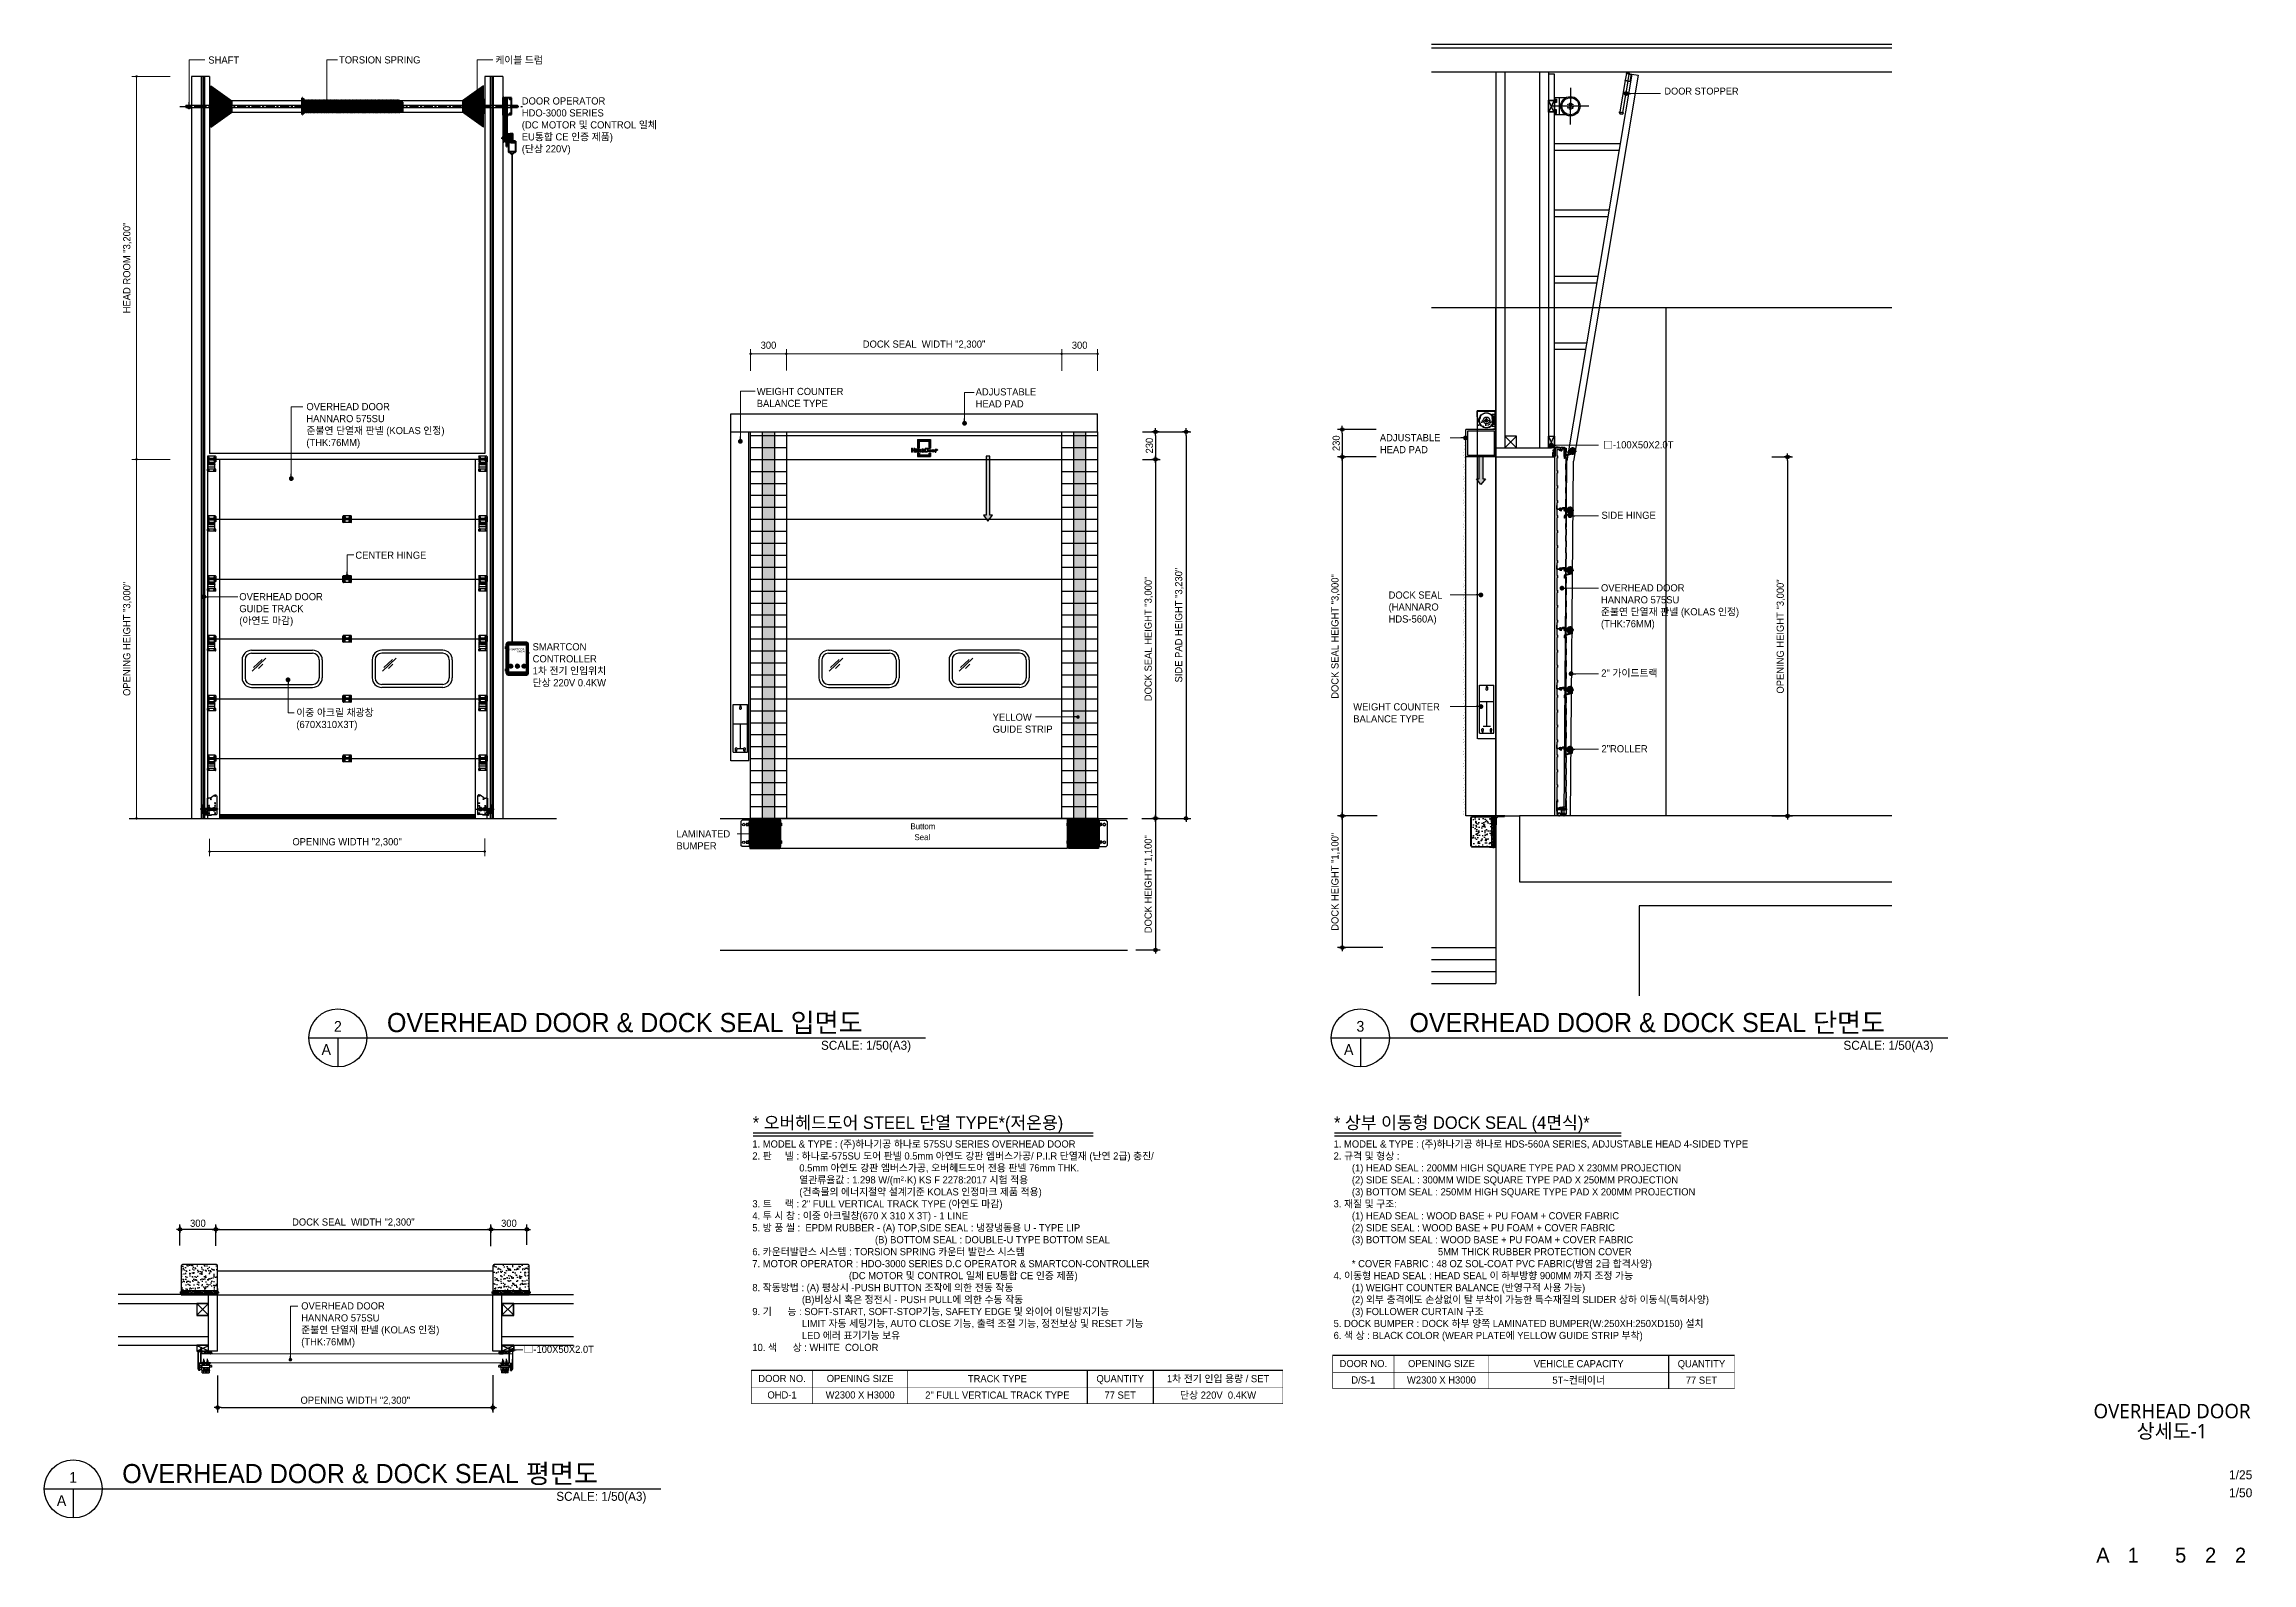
# Model space of a CAD drawing. Header units: millimetres. Extents: x 1448 to 104164, y -19509 to -89.
# Drawn here: x 1448 to 19896, y -13935 to -1243 of the extents above; entities that cross this region are included whole.
import ezdxf
from ezdxf.enums import TextEntityAlignment as Align

# ---------------------------------------------------------------- set-up
doc = ezdxf.new("R2010")
doc.units = ezdxf.units.MM
doc.header["$LTSCALE"] = 60
doc.header["$MEASUREMENT"] = 0
doc.header["$PDSIZE"] = -10
for name, pattern in [('CEN', [62, 60, -1, 0, -1]), ('CENTER', [2, 1.25, -0.25, 0.25, -0.25]), ('CENTERX2', [101.6, 63.5, -12.7, 12.7, -12.7]), ('HID', [2.5, 1.5, -1]), ('HIDDEN', [2, 1, -1])]:
    doc.linetypes.add(name, pattern=pattern)
doc.layers.get('0').update_dxf_attribs({"linetype": 'CONTINUOUS'})
doc.layers.get('Defpoints').update_dxf_attribs({"color": 171, "linetype": 'CONTINUOUS'})
for name, color, linetype in [('(주)하나기공-TEXT', 3, 'CONTINUOUS'), ('2', 3, 'CONTINUOUS'), ('2COL', 2, 'CONTINUOUS'), ('5HAT', 5, 'CONTINUOUS'), ('7', 7, 'CONTINUOUS'), ('8', 8, 'CONTINUOUS'), ('[0]', 255, 'CONTINUOUS'), ('A-text', 3, 'CONTINUOUS'), ('A-외장판넬', 8, 'CONTINUOUS'), ('A-판넬_내벽', 4, 'CONTINUOUS'), ('BOLT', 8, 'CONTINUOUS'), ('cen', 14, 'CONTINUOUS'), ('COL', 2, 'CONTINUOUS'), ('CON', 2, 'CONTINUOUS'), ('DIM', 7, 'CONTINUOUS'), ('dockseal', 50, 'CONTINUOUS'), ('DOR', 4, 'CONTINUOUS'), ('ELE5', 7, 'CONTINUOUS'), ('FIN', 6, 'CONTINUOUS'), ('FIN(아스콘)', 3, 'CONTINUOUS'), ('FIN(패널-T75 글라스울)', 6, 'CONTINUOUS'), ('FOR', 4, 'CONTINUOUS'), ('h', 8, 'CONTINUOUS'), ('HAT', 8, 'CONTINUOUS'), ('HID', 2, 'HIDDEN'), ('HID1', 7, 'HID'), ('ITXT', 7, 'CONTINUOUS'), ('ohdoor-1', 5, 'CONTINUOUS'), ('OVERHEAD DOOR - ETC', 252, 'CONTINUOUS'), ('PANEL', 9, 'CONTINUOUS'), ('PL', 4, 'CONTINUOUS'), ('SECTION$0$AA-WAXS-FRAM', 4, 'CONTINUOUS'), ('STEEL', 5, 'CONTINUOUS'), ('STRC', 2, 'CONTINUOUS'), ('SYM', 7, 'CONTINUOUS'), ('TEXT', 3, 'CONTINUOUS'), ('TEXT-TITLE', 6, 'CONTINUOUS'), ('TEXT-기입', 6, 'CONTINUOUS'), ('WID', 7, 'CONTINUOUS'), ('wire-meshes', 1, 'CONTINUOUS'), ('XR-단면도$0$WAXS-FRAM', 4, 'CONTINUOUS'), ('XR-단면도$0$㈜SE&C 기둥', 2, 'CONTINUOUS'), ('XR-단면도$0$오버헤드도어', 4, 'CONTINUOUS'), ('각파이프', 5, 'CONTINUOUS'), ('도면층2', 3, 'CONTINUOUS'), ('오버헤드 FR', 7, 'CONTINUOUS'), ('외형선', 3, 'CONTINUOUS')]:
    doc.layers.add(name, color=color, linetype=linetype)
doc.layers.add('가려진 것(ISO)', color=7, linetype='CONTINUOUS', lineweight=35)
doc.layers.add('가시적인 것(ISO)', color=7, linetype='CONTINUOUS', lineweight=50)
doc.styles.add('0T-OUT', font='H2GTRE.TTF')
doc.styles.add('CGS', font='cgse', dxfattribs={"bigfont": 'cgs'})
doc.styles.add('HY울릉도L', font='HY울릉도l.ttf')
doc.styles.get("Standard").update_dxf_attribs({"font": ''})
doc.styles.add('굴림', font='')
doc.styles.add('나눔바른고딕', font='NanumBarunGothic.ttf')
doc.styles.add('휘츠', font='')
doc.styles.get('Standard').set_extended_font_data('Dotum')
doc.styles.get('굴림').set_extended_font_data('Gulim')
doc.styles.get('휘츠').set_extended_font_data('Dotum')
doc.linetypes.add('X_LINE-ORI', pattern='A,3.5,-0.5,["X",Standard,S=0.5,R=0,X=-0.175,Y=-0.25],-0.5', length=4.5)
doc.dimstyles.new('MAIN', dxfattribs={"dimtxt": 1.5, "dimasz": 0.5, "dimexe": 1, "dimexo": 2, "dimgap": 1, "dimtad": 1, "dimdec": 0, "dimdsep": 46, "dimlunit": 6, "dimtxsty": '0T-OUT', "dimblk": 'DOT', "dimcen": 2.5, "dimdle": 2, "dimclrd": 256, "dimclre": 256, "dimclrt": 3, "dimadec": 0, "dimazin": 0, "dimtfac": 1, "dimtdec": 0, "dimtix": 1, "dimtmove": 2, "dimatfit": 3, "dimldrblk": 'DOT', "dimfxl": 1, "dimtvp": 1, "dimtolj": 1, "dimtzin": 0, "dimlwd": 0, "dimlwe": 0, "dimarcsym": 0})
doc.dimstyles.new('휘츠-M', dxfattribs={"dimscale": 100, "dimtxt": 3, "dimasz": 1.5, "dimexe": 2, "dimexo": 3, "dimgap": 1, "dimtad": 1, "dimdec": 0, "dimrnd": 0.25, "dimzin": 0, "dimdsep": 46, "dimlunit": 6, "dimtxsty": '휘츠', "dimblk": 'Z_DOT', "dimcen": 5, "dimclrd": 256, "dimclre": 256, "dimclrt": 3, "dimadec": 0, "dimazin": 0, "dimtm": 1e-09, "dimtfac": 1, "dimtdec": 0, "dimtix": 1, "dimtmove": 2, "dimatfit": 1, "dimldrblk": 'Z_DOT', "dimfxl": 1, "dimtolj": 1, "dimtzin": 0, "dimlwd": -1, "dimarcsym": 0})
pattern_1 = [(315, (-1349.5989, 143.4213), (-1.122532, -1.122532), [])]
pattern_2 = [(45, (-1349.5989, -156.9184), (-1.122532, 1.122532), [])]

msp = doc.modelspace()

# ---------------------------------------------------------------- texts
at = {"layer": '(주)하나기공-TEXT', "color": 2, "style": '0T-OUT'}
for s, p in [('* 오버헤드도어 STEEL 단열 TYPE*(저온용)', (7369.6, -10308.5)), ('* 상부 이동형 DOCK SEAL (4면식)*', (12227, -10308.5))]:
    msp.add_text(s, height=105, dxfattribs=at).set_placement(p)
at = {"layer": '(주)하나기공-TEXT', "color": 0, "style": '0T-OUT'}
for s, height, p in [('1차 전기 인입 용량 / SET', 60.021, (11257.8, -12395.5)), ('DOOR NO.', 60.02, (12471.5, -12269.1)), ('OPENING SIZE', 60.021, (13124.4, -12269.1)), ('VEHICLE CAPACITY', 60.021, (14271, -12270.6)), ('QUANTITY', 60.02, (15297.1, -12270.6)), ('DOOR NO.', 60.02, (7614.2, -12394)), ('OHD-1', 60.02, (7614.2, -12531.3)), ('W2300 X H3000', 60.021, (8267, -12531.3)), ('OPENING SIZE', 60.021, (8267, -12394)), ('2" FULL VERTICAL TRACK TYPE', 60.021, (9413.6, -12532.8)), ('TRACK TYPE', 60.02, (9413.6, -12395.5)), ('QUANTITY', 60.02, (10439.7, -12395.5)), ('77 SET', 60.02, (10439.7, -12532.8)), ('단상 220V  0.4KW', 60.021, (11257.8, -12532.8)), ('D/S-1', 60.02, (12471.5, -12406.4)), ('W2300 X H3000', 60.021, (13124.4, -12406.4)), ('5T~컨테이너', 60.02, (14271, -12407.9)), ('77 SET', 60.02, (15297.1, -12407.9))]:
    msp.add_text(s, height=height, dxfattribs=at).set_placement(p, align=Align.MIDDLE_CENTER)
at = {"char_height": 60, "width": 8405.27, "attachment_point": 1, "style": '0T-OUT'}
for s, insert in [('{\\C0;1. MODEL & TYPE : (주)하나기공 하나로 575SU SERIES OVERHEAD DOOR\\P2. 판     넬 : 하나로-575SU 도어 판넬 0.5mm 아연도 강판 엠버스가공/ P.I.R 단열재 (난연 2급) 충진/\\P                  0.5mm 아연도 강판 엠버스가공, 오버헤드도어 전용 판넬 76mm THK.\\P\\A1;\\C256;                  열관류율값 : 1.298 W/(m²\\A0;\\fArial|b0|i0|c129|p34;\\H0.95833x;·\\A1;\\fHYGothic-Extra|b0|i0|c129|p18;\\H1.0435x;K) KS F 2278:2017 시험 적용\\A0;\\H0.99998x;\\C0;\\P\\C256;                  (건축물의 에너지절약 설계기준 KOLAS 인정마크 제품 적용)\\C0;\\P3. 트     랙 : 2" FULL VERTICAL TRACK TYPE (아연도 마감)\\P4. 투 시 창 : 이중 아크릴창(670 X 310 X 3T) - 1 LINE\\P5. 방 풍 씰 :  EPDM RUBBER - (A) TOP,SIDE SEAL : 냉장냉동용 U - TYPE LIP \\P                                               (B) BOTTOM SEAL : DOUBLE-U TYPE BOTTOM SEAL\\P6. 카운터발란스 시스템 : TORSION SPRING 카운터 발란스 시스템\\P7. MOTOR OPERATOR : HDO-3000 SERIES D.C OPERATOR & SMARTCON-CONTROLLER\\P                                     \\C256;(DC MOTOR 및 CONTROL 일체 EU통합 CE 인증 제품)\\C0;\\P8. 작동방법 : (A) 평상시 -PUSH BUTTON 조작에 의한 전동 작동\\P                   (B)비상시 혹은 정전시 - PUSH PULL에 의한 수동 작동\\P9. 기      능 : SOFT-START, SOFT-STOP기능, SAFETY EDGE 및 와이어 이탈방지기능\\P                   LIMIT 자동 세팅기능, AUTO CLOSE 기능, 출력 조절 기능, 정전보상 및 RESET 기능\\P                   LED 에러 표기기능 보유\\P10. 색      상 : WHITE  COLOR}', (7366, -10404.1)), ('{\\C0;1. MODEL & TYPE : (주)하나기공 하나로 HDS-560A SERIES, ADJUSTABLE HEAD 4-SIDED TYPE\\P2. 규격 및 형상 :\\P       (1) HEAD SEAL : 200MM HIGH SQUARE TYPE PAD X 230MM PROJECTION\\P       (2) SIDE SEAL : 300MM WIDE SQUARE TYPE PAD X 250MM PROJECTION\\P       (3) BOTTOM SEAL : 250MM HIGH SQUARE TYPE PAD X 200MM PROJECTION\\P3. 재질 및 구조:\\P       (1) HEAD SEAL : WOOD BASE + PU FOAM + COVER FABRIC\\P       (2) SIDE SEAL : WOOD BASE + PU FOAM + COVER FABRIC\\P       (3) BOTTOM SEAL : WOOD BASE + PU FOAM + COVER FABRIC\\P                                        5MM THICK RUBBER PROTECTION COVER\\P       * COVER FABRIC : 48 OZ SOL-COAT PVC FABRIC(방염 2급 합격사양)\\P4. 이동형 HEAD SEAL : HEAD SEAL 이 하부방향 900MM 까지 조정 가능\\P       (1) WEIGHT COUNTER BALANCE (반영구적 사용 가능)\\P       (2) 외부 충격에도 손상없이 탈 부착이 가능한 특수재질의 SLIDER 상하 이동식(특허사양)\\P       (3) FOLLOWER CURTAIN 구조\\P5. DOCK BUMPER : DOCK 하부 양쪽 LAMINATED BUMPER(W:250XH:250XD150) 설치\\P6. 색 상 : BLACK COLOR (WEAR PLATE에 YELLOW GUIDE STRIP 부착)}', (12223.3, -10404.1))]:
    msp.add_mtext(s, dxfattribs=dict(at, insert=insert))
at = {"layer": 'A-text', "ltscale": 0.1, "style": 'HY울릉도L'}
for s, p in [('Buttom', (8687.6, -7804.1)), ('Seal', (8721.1, -7895.1))]:
    msp.add_text(s, height=50, dxfattribs=at).set_placement(p)
at = {"layer": 'A-text', "ltscale": 0.1, "char_height": 60, "attachment_point": 1, "style": '0T-OUT'}
for s, insert in [('SHAFT', (2820.1, -1345.4)), ('TORSION SPRING', (3912.2, -1344.2)), ('케이블 드럼', (5218.2, -1345.4)), ('{\\fExpo M|b0|i0|c129|p18;\\H0.95833x;DOOR STOPPER}', (14987.7, -1606.6)), ('DOOR OPERATOR\\PHDO-3000 SERIES\\P(DC MOTOR 및 CONTROL 일체\\PEU통합 CE 인증 제품)\\P(단상 220V)', (5439.6, -1687.4)), ('OVERHEAD DOOR\\PHANNARO 575SU\\P준불연 단열재 판넬 (KOLAS 인정)\\P(THK:76MM)', (3639.6, -4242)), ('WEIGHT COUNTER\\PBALANCE TYPE', (7403.2, -4115.2)), ('ADJUSTABLE\\PHEAD PAD', (9232.2, -4118.7)), ('ADJUSTABLE \\PHEAD PAD', (12609.9, -4501.8)), ('{\\fExpo M|b0|i0|c129|p18;\\H0.95833x;□}-100X50X2.0T', (14476, -4560.8)), ('{\\C3;SIDE HINGE}', (14461.8, -5149.8)), ('CENTER HINGE', (4049, -5483.5)), ('OVERHEAD DOOR\\PGUIDE TRACK\\P(아연도 마감)', (3079.1, -5830.2)), ('DOCK SEAL\\P(HANNARO \\PHDS-560A)', (12682.7, -5816.7)), ('OVERHEAD DOOR\\PHANNARO 575SU\\P준불연 단열재 판넬 (KOLAS 인정)\\P(THK:76MM)', (14457.6, -5756.4)), ('SMARTCON\\PCONTROLLER\\P1차 전기 인입위치\\P단상 220V 0.4KW', (5530.2, -6249.3)), ('2" 가이드트랙', (14460.1, -6468.5)), ('이중 아크릴 채광창\\P(670X310X3T)', (3555.5, -6798.3)), ('WEIGHT COUNTER\\PBALANCE TYPE', (12387.5, -6751.1)), ('YELLOW \\PGUIDE STRIP', (9373.8, -6837.3)), ('2"ROLLER', (14461.8, -7101.2)), ('LAMINATED\\PBUMPER', (6731.6, -7812.4)), ('OVERHEAD DOOR\\PHANNARO 575SU\\P준불연 단열재 판넬 (KOLAS 인정)\\P(THK:76MM)', (3596.5, -11757.4)), ('{\\fExpo M|b0|i0|c129|p18;\\H0.95833x;□}-100X50X2.0T', (5455.6, -12120.3))]:
    msp.add_mtext(s, dxfattribs=dict(at, insert=insert))
at = {"layer": 'TEXT', "style": '0T-OUT'}
for s, p in [('2', (3902.7, -9450.9)), ('3', (12446.7, -9450.9)), ('A', (3805.7, -9644.9)), ('A', (12349.7, -9644.9)), ('1', (1690.7, -13220.3)), ('A', (1593.7, -13414.2))]:
    msp.add_text(s, height=90, dxfattribs=at).set_placement(p, align=Align.MIDDLE)
for s, p in [('OVERHEAD DOOR & DOCK SEAL 입면도', (4312.7, -9499.4)), ('OVERHEAD DOOR & DOCK SEAL 단면도', (12856.7, -9499.4)), ('OVERHEAD DOOR & DOCK SEAL 평면도', (2100.7, -13268.7))]:
    msp.add_text(s, height=160, dxfattribs=at).set_placement(p)
for p in [(8692.2, -9572.1), (17236.2, -9572.1), (6480.2, -13341.5)]:
    msp.add_text('SCALE: 1/50(A3)', height=75, dxfattribs=at).set_placement(p, align=Align.TOP_RIGHT)
at = {"layer": 'TEXT-TITLE', "style": '나눔바른고딕'}
for s, p in [('OVERHEAD DOOR', (19229.6, -12666.7)), ('상세도-1', (19229.6, -12833.3))]:
    msp.add_text(s, height=120, dxfattribs=at).set_placement(p, align=Align.MIDDLE_CENTER)
at = {"layer": 'TEXT-기입', "style": 'CGS'}
for s, p in [('1/25', (19705.1, -13259)), ('1/50', (19705.1, -13409))]:
    msp.add_text(s, height=75, dxfattribs=at).set_placement(p, align=Align.BOTTOM_LEFT)
for s, p in [('A', (18651.9, -13870.5)), ('1', (18905.1, -13870.5)), ('5', (19301.9, -13870.5)), ('2', (19551.9, -13870.5)), ('2', (19801.9, -13870.5))]:
    msp.add_text(s, height=125, dxfattribs=at).set_placement(p, align=Align.MIDDLE_CENTER)

# ---------------------------------------------------------------- blocks, each defined once
blk = doc.blocks.new('_Dot')
at = {"color": 0, "linetype": 'ByBlock', "lineweight": -2}
blk.add_line((-0.5, 0), (-1, 0), dxfattribs=at)
at = {"color": 0, "linetype": 'ByBlock', "const_width": 0.5}
blk.add_lwpolyline([(-0.25, 0, 1), (0.25, 0, 1)], format="xyb", close=True, dxfattribs=at)
blk = doc.blocks.new('*D66')
at = {"layer": 'Defpoints', "color": 0, "transparency": 16777216}
for p in [(2622, -4713), (2220, -7713), (2622, -7713)]:
    blk.add_point(p, dxfattribs=at)
at = {"layer": 'DIM', "lineweight": 0, "transparency": 16777216}
for p, q in [((2502, -4713), (2180, -4713)), ((2220, -4733), (2220, -7693)), ((2502, -7713), (2180, -7713))]:
    blk.add_line(p, q, dxfattribs=at)
at = {"layer": 'DIM', "lineweight": 0, "transparency": 16777216, "xscale": 20, "yscale": 20, "zscale": 20}
for p, rotation in [((2220, -4713), 90), ((2220, -7713), 270)]:
    blk.add_blockref('_Dot', p, dxfattribs=dict(at, rotation=rotation))
at = {"layer": 'DIM', "color": 3, "transparency": 16777216, "insert": (2144, -6213), "char_height": 60, "attachment_point": 5, "rotation": 90, "style": '0T-OUT'}
blk.add_mtext('\\A1;OPENING HEIGHT "3,000"', dxfattribs=at)
blk = doc.blocks.new('*D67')
at = {"layer": 'Defpoints', "color": 0, "transparency": 16777216}
for p in [(2220, -1513), (2622, -1513), (2622, -4713)]:
    blk.add_point(p, dxfattribs=at)
at = {"layer": 'DIM', "lineweight": 0, "transparency": 16777216}
for p, q in [((2502, -1513), (2180, -1513)), ((2220, -4693), (2220, -1533)), ((2502, -4713), (2180, -4713))]:
    blk.add_line(p, q, dxfattribs=at)
at = {"layer": 'DIM', "lineweight": 0, "transparency": 16777216, "xscale": 20, "yscale": 20, "zscale": 20}
for p, rotation in [((2220, -1513), 90), ((2220, -4713), 270)]:
    blk.add_blockref('_Dot', p, dxfattribs=dict(at, rotation=rotation))
at = {"layer": 'DIM', "color": 3, "transparency": 16777216, "insert": (2144, -3113), "char_height": 60, "attachment_point": 5, "rotation": 90, "style": '0T-OUT'}
blk.add_mtext('\\A1;HEAD ROOM "3,200"', dxfattribs=at)
blk = doc.blocks.new('y')
at = {"color": 1, "linetype": 'CENTERX2'}
blk.add_line((21501281, -50950124), (21501359, -50950124), dxfattribs=at)
at = {"color": 3}
for p, q in [((21501286, -50950121), (21501286, -50950127)), ((21501289, -50950121), (21501286, -50950121)), ((21501289, -50950127), (21501286, -50950127)), ((21501290, -50950085), (21501290, -50950120)), ((21501290, -50950085), (21501314, -50950085)), ((21501290, -50950103), (21501299, -50950112)), ((21501290, -50950127), (21501290, -50950162)), ((21501290, -50950144), (21501294, -50950141)), ((21501290, -50950162), (21501314, -50950162)), ((21501294, -50950133), (21501294, -50950141)), ((21501299, -50950085), (21501299, -50950112)), ((21501304, -50950085), (21501304, -50950112)), ((21501313, -50950088), (21501313, -50950159)), ((21501313, -50950088), (21501353, -50950092)), ((21501313, -50950159), (21501353, -50950156)), ((21501314, -50950085), (21501314, -50950088)), ((21501314, -50950159), (21501314, -50950162)), ((21501315, -50950088), (21501315, -50950159)), ((21501316, -50950089), (21501316, -50950159)), ((21501322, -50950089), (21501322, -50950159)), ((21501323, -50950089), (21501323, -50950159)), ((21501329, -50950090), (21501329, -50950158)), ((21501330, -50950090), (21501330, -50950158)), ((21501336, -50950090), (21501336, -50950157)), ((21501337, -50950090), (21501337, -50950157)), ((21501343, -50950091), (21501343, -50950157)), ((21501344, -50950091), (21501344, -50950157)), ((21501352, -50950092), (21501352, -50950156)), ((21501353, -50950092), (21501353, -50950156))]:
    blk.add_line(p, q, dxfattribs=at)
at = {"color": 1}
for p, q in [((21501298, -50950144), (21501306, -50950144)), ((21501298, -50950144), (21501298, -50950161)), ((21501298, -50950145), (21501306, -50950145)), ((21501298, -50950146), (21501306, -50950146)), ((21501298, -50950147), (21501306, -50950147)), ((21501298, -50950147), (21501306, -50950147)), ((21501298, -50950148), (21501306, -50950148)), ((21501298, -50950149), (21501306, -50950149)), ((21501298, -50950150), (21501306, -50950150)), ((21501298, -50950150), (21501306, -50950150)), ((21501298, -50950151), (21501306, -50950151)), ((21501298, -50950152), (21501306, -50950152)), ((21501298, -50950153), (21501306, -50950153)), ((21501298, -50950153), (21501306, -50950153)), ((21501298, -50950154), (21501306, -50950154)), ((21501298, -50950155), (21501306, -50950155)), ((21501298, -50950156), (21501306, -50950156)), ((21501298, -50950156), (21501306, -50950156)), ((21501298, -50950157), (21501305, -50950157)), ((21501298, -50950161), (21501305, -50950161)), ((21501306, -50950144), (21501306, -50950161))]:
    blk.add_line(p, q, dxfattribs=at)
at = {"color": 3}
blk.add_circle((21501302, -50950124), 6.5, dxfattribs=at)
blk.add_arc((21501302, -50950124), 12.5, 28.3576, 331.6424, dxfattribs=at)
at = {"color": 1}
for centre, radius, start, end in [((21501298, -50950158), 0.45, 90, 180), ((21501298, -50950161), 0.5, 180, 270), ((21501305, -50950158), 0.45, 0, 90), ((21501305, -50950161), 0.5, 270, 0)]:
    blk.add_arc(centre, radius, start, end, dxfattribs=at)
blk = doc.blocks.new('gf')
at = {"color": 3}
for p, q in [((21501219, -50950330), (21501182, -50950334)), ((21501182, -50950334), (21501182, -50950397)), ((21501185, -50950334), (21501185, -50950397)), ((21501186, -50950333), (21501186, -50950397)), ((21501192, -50950333), (21501192, -50950398)), ((21501193, -50950333), (21501193, -50950398)), ((21501199, -50950332), (21501199, -50950399)), ((21501200, -50950332), (21501200, -50950399)), ((21501206, -50950331), (21501206, -50950399)), ((21501207, -50950331), (21501207, -50950400)), ((21501213, -50950330), (21501213, -50950400)), ((21501214, -50950330), (21501214, -50950400)), ((21501219, -50950300), (21501219, -50950430)), ((21501229, -50950300), (21501219, -50950300)), ((21501229, -50950300), (21501229, -50950430)), ((21501219, -50950401), (21501182, -50950397)), ((21501229, -50950430), (21501219, -50950430))]:
    blk.add_line(p, q, dxfattribs=at)
at = {"color": 1, "linetype": 'CENTERX2'}
blk.add_line((21501236, -50950365), (21501175, -50950365), dxfattribs=at)
blk = doc.blocks.new('fggaeg')
at = {"layer": '가려진 것(ISO)', "color": 3}
for p, q in [((21503217, -50949779), (21503221, -50949779)), ((21503217, -50949788), (21503221, -50949788)), ((21503217, -50949900), (21503221, -50949900)), ((21503217, -50949909), (21503221, -50949909))]:
    blk.add_line(p, q, dxfattribs=at)
at = {"layer": '가시적인 것(ISO)', "color": 3}
for p, q in [((21503217, -50949774), (21503217, -50949913)), ((21503217, -50949774), (21503221, -50949774)), ((21503221, -50949774), (21503221, -50949913)), ((21503221, -50949913), (21503217, -50949913))]:
    blk.add_line(p, q, dxfattribs=at)
blk = doc.blocks.new('토션스프링1234567')
at = {"layer": '가려진 것(ISO)', "flags": 128}
for points in [[(21462886, -50953045), (21462886, -50953045), (21462885, -50953045), (21462885, -50953045), (21462885, -50953045), (21462884, -50953046), (21462884, -50953046), (21462884, -50953046), (21462883, -50953046), (21462883, -50953046), (21462883, -50953046), (21462883, -50953047), (21462883, -50953047), (21462883, -50953047), (21462883, -50953047), (21462882, -50953047), (21462882, -50953047), (21462882, -50953048), (21462882, -50953048), (21462882, -50953048), (21462882, -50953048), (21462882, -50953048), (21462882, -50953047), (21462882, -50953047), (21462882, -50953047)], [(21462888, -50952961), (21462888, -50952961), (21462888, -50952961), (21462888, -50952961), (21462888, -50952961), (21462888, -50952961), (21462888, -50952961), (21462888, -50952961), (21462888, -50952962), (21462889, -50952962), (21462889, -50952962), (21462889, -50952962), (21462889, -50952962), (21462890, -50952963), (21462890, -50952963), (21462890, -50952963), (21462891, -50952963), (21462891, -50952963), (21462891, -50952963), (21462892, -50952963), (21462892, -50952963), (21462893, -50952963), (21462893, -50952963), (21462893, -50952963), (21462894, -50952963), (21462894, -50952962), (21462894, -50952962), (21462894, -50952962), (21462895, -50952962), (21462895, -50952962), (21462895, -50952961), (21462895, -50952961), (21462895, -50952961), (21462895, -50952961), (21462895, -50952961), (21462895, -50952961), (21462895, -50952961), (21462895, -50952961), (21462895, -50952961), (21462895, -50952961), (21462895, -50952961), (21462895, -50952961), (21462895, -50952961), (21462895, -50952961), (21462895, -50952961), (21462895, -50952962), (21462895, -50952962), (21462895, -50952962), (21462895, -50952963), (21462895, -50952963), (21462895, -50952964), (21462895, -50952965), (21462895, -50952965), (21462895, -50952966), (21462895, -50952967), (21462894, -50952968), (21462894, -50952969), (21462894, -50952970), (21462894, -50952971), (21462894, -50952973), (21462894, -50952974), (21462894, -50952975), (21462894, -50952976), (21462894, -50952978), (21462894, -50952979), (21462894, -50952981), (21462894, -50952982), (21462894, -50952984), (21462894, -50952985), (21462894, -50952987), (21462893, -50952988), (21462893, -50952990), (21462893, -50952992), (21462893, -50952993), (21462893, -50952995), (21462893, -50952997), (21462893, -50952998), (21462893, -50953000), (21462893, -50953002), (21462893, -50953003), (21462893, -50953005), (21462893, -50953007), (21462893, -50953008), (21462893, -50953010), (21462892, -50953012), (21462892, -50953014), (21462892, -50953015), (21462892, -50953017), (21462892, -50953018), (21462892, -50953020), (21462892, -50953022), (21462892, -50953023), (21462892, -50953025), (21462892, -50953026), (21462892, -50953028), (21462892, -50953029), (21462892, -50953031)], [(21462901, -50953048), (21462901, -50953048), (21462901, -50953048), (21462901, -50953047), (21462901, -50953047), (21462901, -50953047), (21462901, -50953047), (21462901, -50953047), (21462900, -50953047), (21462900, -50953047), (21462900, -50953046), (21462900, -50953046), (21462900, -50953046), (21462899, -50953046), (21462899, -50953046), (21462899, -50953045), (21462898, -50953045), (21462898, -50953045), (21462898, -50953045), (21462897, -50953045), (21462897, -50953045), (21462896, -50953045), (21462896, -50953045), (21462896, -50953046), (21462895, -50953046), (21462895, -50953046), (21462895, -50953046), (21462895, -50953046), (21462894, -50953047), (21462894, -50953047), (21462894, -50953047), (21462894, -50953047), (21462894, -50953047), (21462894, -50953047), (21462894, -50953047), (21462894, -50953048), (21462894, -50953048), (21462894, -50953048), (21462894, -50953048), (21462894, -50953048), (21462894, -50953048), (21462894, -50953047), (21462894, -50953047), (21462894, -50953047), (21462894, -50953047), (21462894, -50953047), (21462894, -50953046), (21462894, -50953046), (21462894, -50953046), (21462894, -50953045), (21462894, -50953044), (21462894, -50953044), (21462894, -50953043), (21462894, -50953042), (21462894, -50953041), (21462895, -50953040), (21462895, -50953039), (21462895, -50953038), (21462895, -50953037), (21462895, -50953036), (21462895, -50953034), (21462895, -50953033), (21462895, -50953032), (21462895, -50953030), (21462895, -50953029), (21462895, -50953028), (21462895, -50953026), (21462895, -50953025), (21462895, -50953023), (21462895, -50953022), (21462896, -50953020), (21462896, -50953018), (21462896, -50953017), (21462896, -50953015), (21462896, -50953013), (21462896, -50953012), (21462896, -50953010), (21462896, -50953008), (21462896, -50953007), (21462896, -50953005), (21462896, -50953003), (21462896, -50953002), (21462896, -50953000), (21462896, -50952998), (21462897, -50952996), (21462897, -50952995), (21462897, -50952993), (21462897, -50952991), (21462897, -50952990), (21462897, -50952988), (21462897, -50952987), (21462897, -50952985), (21462897, -50952984), (21462897, -50952982), (21462897, -50952981), (21462897, -50952979), (21462897, -50952978)], [(21462899, -50952961), (21462899, -50952961), (21462900, -50952961), (21462900, -50952961), (21462900, -50952961), (21462900, -50952961), (21462900, -50952961), (21462900, -50952961), (21462900, -50952962), (21462900, -50952962), (21462900, -50952962), (21462900, -50952962), (21462901, -50952962), (21462901, -50952963), (21462901, -50952963), (21462902, -50952963), (21462902, -50952963), (21462902, -50952963), (21462903, -50952963), (21462903, -50952963), (21462904, -50952963), (21462904, -50952963), (21462904, -50952963), (21462905, -50952963), (21462905, -50952963), (21462905, -50952962), (21462906, -50952962), (21462906, -50952962), (21462906, -50952962), (21462906, -50952962), (21462906, -50952961), (21462906, -50952961), (21462906, -50952961), (21462907, -50952961), (21462907, -50952961), (21462907, -50952961), (21462907, -50952961), (21462907, -50952961), (21462907, -50952961), (21462907, -50952961), (21462907, -50952961), (21462907, -50952961), (21462907, -50952961), (21462907, -50952961), (21462907, -50952961), (21462906, -50952962), (21462906, -50952962), (21462906, -50952962), (21462906, -50952963), (21462906, -50952963), (21462906, -50952964), (21462906, -50952965), (21462906, -50952965), (21462906, -50952966), (21462906, -50952967), (21462906, -50952968), (21462906, -50952969), (21462906, -50952970), (21462906, -50952971), (21462906, -50952973), (21462906, -50952974), (21462905, -50952975), (21462905, -50952976), (21462905, -50952978), (21462905, -50952979), (21462905, -50952981), (21462905, -50952982), (21462905, -50952984), (21462905, -50952985), (21462905, -50952987), (21462905, -50952988), (21462905, -50952990), (21462905, -50952992), (21462905, -50952993), (21462905, -50952995), (21462905, -50952997), (21462904, -50952998), (21462904, -50953000), (21462904, -50953002), (21462904, -50953003), (21462904, -50953005), (21462904, -50953007), (21462904, -50953008), (21462904, -50953010), (21462904, -50953012), (21462904, -50953014), (21462904, -50953015), (21462904, -50953017), (21462904, -50953018), (21462904, -50953020), (21462903, -50953022), (21462903, -50953023), (21462903, -50953025), (21462903, -50953026), (21462903, -50953028), (21462903, -50953029), (21462903, -50953031)], [(21462912, -50953048), (21462912, -50953048), (21462912, -50953048), (21462912, -50953047), (21462912, -50953047), (21462912, -50953047), (21462912, -50953047), (21462912, -50953047), (21462912, -50953047), (21462912, -50953047), (21462912, -50953046), (21462911, -50953046), (21462911, -50953046), (21462911, -50953046), (21462910, -50953046), (21462910, -50953045), (21462910, -50953045), (21462909, -50953045), (21462909, -50953045), (21462909, -50953045), (21462908, -50953045), (21462908, -50953045), (21462907, -50953045), (21462907, -50953046), (21462907, -50953046), (21462906, -50953046), (21462906, -50953046), (21462906, -50953046), (21462906, -50953047), (21462906, -50953047), (21462906, -50953047), (21462905, -50953047), (21462905, -50953047), (21462905, -50953047), (21462905, -50953047), (21462905, -50953048), (21462905, -50953048), (21462905, -50953048), (21462905, -50953048), (21462905, -50953048), (21462905, -50953048), (21462905, -50953047), (21462905, -50953047), (21462905, -50953047), (21462905, -50953047), (21462905, -50953047), (21462905, -50953046), (21462905, -50953046), (21462905, -50953046), (21462906, -50953045), (21462906, -50953044), (21462906, -50953044), (21462906, -50953043), (21462906, -50953042), (21462906, -50953041), (21462906, -50953040), (21462906, -50953039), (21462906, -50953038), (21462906, -50953037), (21462906, -50953036), (21462906, -50953034), (21462906, -50953033), (21462906, -50953032), (21462906, -50953030), (21462907, -50953029), (21462907, -50953028), (21462907, -50953026), (21462907, -50953025), (21462907, -50953023), (21462907, -50953022), (21462907, -50953020), (21462907, -50953018), (21462907, -50953017), (21462907, -50953015), (21462907, -50953013), (21462907, -50953012), (21462907, -50953010), (21462907, -50953008), (21462908, -50953007), (21462908, -50953005), (21462908, -50953003), (21462908, -50953002), (21462908, -50953000), (21462908, -50952998), (21462908, -50952996), (21462908, -50952995), (21462908, -50952993), (21462908, -50952991), (21462908, -50952990), (21462908, -50952988), (21462908, -50952987), (21462908, -50952985), (21462908, -50952984), (21462909, -50952982), (21462909, -50952981), (21462909, -50952979), (21462909, -50952978)], [(21462911, -50952961), (21462911, -50952961), (21462911, -50952961), (21462911, -50952961), (21462911, -50952961), (21462911, -50952961), (21462911, -50952961), (21462911, -50952961), (21462911, -50952962), (21462912, -50952962), (21462912, -50952962), (21462912, -50952962), (21462912, -50952962), (21462912, -50952963), (21462913, -50952963), (21462913, -50952963), (21462914, -50952963), (21462914, -50952963), (21462914, -50952963), (21462915, -50952963), (21462915, -50952963), (21462915, -50952963), (21462916, -50952963), (21462916, -50952963), (21462916, -50952963), (21462917, -50952962), (21462917, -50952962), (21462917, -50952962), (21462917, -50952962), (21462918, -50952962), (21462918, -50952961), (21462918, -50952961), (21462918, -50952961), (21462918, -50952961), (21462918, -50952961), (21462918, -50952961), (21462918, -50952961), (21462918, -50952961), (21462918, -50952961), (21462918, -50952961), (21462918, -50952961), (21462918, -50952961), (21462918, -50952961), (21462918, -50952961), (21462918, -50952961), (21462918, -50952962), (21462918, -50952962), (21462918, -50952962), (21462918, -50952963), (21462918, -50952963), (21462918, -50952964), (21462918, -50952965), (21462918, -50952965), (21462917, -50952966), (21462917, -50952967), (21462917, -50952968), (21462917, -50952969), (21462917, -50952970), (21462917, -50952971), (21462917, -50952973), (21462917, -50952974), (21462917, -50952975), (21462917, -50952976), (21462917, -50952978), (21462917, -50952979), (21462917, -50952981), (21462917, -50952982), (21462916, -50952984), (21462916, -50952985), (21462916, -50952987), (21462916, -50952988), (21462916, -50952990), (21462916, -50952992), (21462916, -50952993), (21462916, -50952995), (21462916, -50952997), (21462916, -50952998), (21462916, -50953000), (21462916, -50953002), (21462916, -50953003), (21462916, -50953005), (21462916, -50953007), (21462915, -50953008), (21462915, -50953010), (21462915, -50953012), (21462915, -50953014), (21462915, -50953015), (21462915, -50953017), (21462915, -50953018), (21462915, -50953020), (21462915, -50953022), (21462915, -50953023), (21462915, -50953025), (21462915, -50953026), (21462915, -50953028), (21462915, -50953029), (21462914, -50953031)], [(21462924, -50953048), (21462924, -50953048), (21462924, -50953048), (21462924, -50953047), (21462924, -50953047), (21462924, -50953047), (21462924, -50953047), (21462923, -50953047), (21462923, -50953047), (21462923, -50953047), (21462923, -50953046), (21462923, -50953046), (21462922, -50953046), (21462922, -50953046), (21462922, -50953046), (21462922, -50953045), (21462921, -50953045), (21462921, -50953045), (21462920, -50953045), (21462920, -50953045), (21462920, -50953045), (21462919, -50953045), (21462919, -50953045), (21462919, -50953046), (21462918, -50953046), (21462918, -50953046), (21462918, -50953046), (21462917, -50953046), (21462917, -50953047), (21462917, -50953047), (21462917, -50953047), (21462917, -50953047), (21462917, -50953047), (21462917, -50953047), (21462917, -50953047), (21462917, -50953048), (21462917, -50953048), (21462917, -50953048), (21462917, -50953048), (21462917, -50953048), (21462917, -50953048), (21462917, -50953047), (21462917, -50953047), (21462917, -50953047), (21462917, -50953047), (21462917, -50953047), (21462917, -50953046), (21462917, -50953046), (21462917, -50953046), (21462917, -50953045), (21462917, -50953044), (21462917, -50953044), (21462917, -50953043), (21462917, -50953042), (21462917, -50953041), (21462917, -50953040), (21462917, -50953039), (21462918, -50953038), (21462918, -50953037), (21462918, -50953036), (21462918, -50953034), (21462918, -50953033), (21462918, -50953032), (21462918, -50953030), (21462918, -50953029), (21462918, -50953028), (21462918, -50953026), (21462918, -50953025), (21462918, -50953023), (21462918, -50953022), (21462918, -50953020), (21462918, -50953018), (21462919, -50953017), (21462919, -50953015), (21462919, -50953013), (21462919, -50953012), (21462919, -50953010), (21462919, -50953008), (21462919, -50953007), (21462919, -50953005), (21462919, -50953003), (21462919, -50953002), (21462919, -50953000), (21462919, -50952998), (21462919, -50952996), (21462919, -50952995), (21462920, -50952993), (21462920, -50952991), (21462920, -50952990), (21462920, -50952988), (21462920, -50952987), (21462920, -50952985), (21462920, -50952984), (21462920, -50952982), (21462920, -50952981), (21462920, -50952979), (21462920, -50952978)], [(21462922, -50952961), (21462922, -50952961), (21462922, -50952961), (21462922, -50952961), (21462922, -50952961), (21462922, -50952961), (21462923, -50952961), (21462923, -50952961), (21462923, -50952962), (21462923, -50952962), (21462923, -50952962), (21462923, -50952962), (21462924, -50952962), (21462924, -50952963), (21462924, -50952963), (21462925, -50952963), (21462925, -50952963), (21462925, -50952963), (21462926, -50952963), (21462926, -50952963), (21462926, -50952963), (21462927, -50952963), (21462927, -50952963), (21462928, -50952963), (21462928, -50952963), (21462928, -50952962), (21462928, -50952962), (21462929, -50952962), (21462929, -50952962), (21462929, -50952962), (21462929, -50952961), (21462929, -50952961), (21462929, -50952961), (21462929, -50952961), (21462929, -50952961), (21462929, -50952961), (21462929, -50952961), (21462929, -50952961), (21462929, -50952961), (21462929, -50952961), (21462929, -50952961), (21462929, -50952961), (21462929, -50952961), (21462929, -50952961), (21462929, -50952961), (21462929, -50952962), (21462929, -50952962), (21462929, -50952962), (21462929, -50952963), (21462929, -50952963), (21462929, -50952964), (21462929, -50952965), (21462929, -50952965), (21462929, -50952966), (21462929, -50952967), (21462929, -50952968), (21462929, -50952969), (21462929, -50952970), (21462929, -50952971), (21462928, -50952973), (21462928, -50952974), (21462928, -50952975), (21462928, -50952976), (21462928, -50952978), (21462928, -50952979), (21462928, -50952981), (21462928, -50952982), (21462928, -50952984), (21462928, -50952985), (21462928, -50952987), (21462928, -50952988), (21462928, -50952990), (21462928, -50952992), (21462928, -50952993), (21462927, -50952995), (21462927, -50952997), (21462927, -50952998), (21462927, -50953000), (21462927, -50953002), (21462927, -50953003), (21462927, -50953005), (21462927, -50953007), (21462927, -50953008), (21462927, -50953010), (21462927, -50953012), (21462927, -50953014), (21462927, -50953015), (21462927, -50953017), (21462926, -50953018), (21462926, -50953020), (21462926, -50953022), (21462926, -50953023), (21462926, -50953025), (21462926, -50953026), (21462926, -50953028), (21462926, -50953029), (21462926, -50953031)], [(21462935, -50953048), (21462935, -50953048), (21462935, -50953048), (21462935, -50953047), (21462935, -50953047), (21462935, -50953047), (21462935, -50953047), (21462935, -50953047), (21462935, -50953047), (21462935, -50953047), (21462934, -50953046), (21462934, -50953046), (21462934, -50953046), (21462934, -50953046), (21462933, -50953046), (21462933, -50953045), (21462933, -50953045), (21462932, -50953045), (21462932, -50953045), (21462931, -50953045), (21462931, -50953045), (21462931, -50953045), (21462930, -50953045), (21462930, -50953046), (21462930, -50953046), (21462929, -50953046), (21462929, -50953046), (21462929, -50953046), (21462929, -50953047), (21462928, -50953047), (21462928, -50953047), (21462928, -50953047), (21462928, -50953047), (21462928, -50953047), (21462928, -50953047), (21462928, -50953048), (21462928, -50953048), (21462928, -50953048), (21462928, -50953048), (21462928, -50953048), (21462928, -50953048), (21462928, -50953047), (21462928, -50953047), (21462928, -50953047), (21462928, -50953047), (21462928, -50953047), (21462928, -50953046), (21462928, -50953046), (21462928, -50953046), (21462928, -50953045), (21462928, -50953044), (21462929, -50953044), (21462929, -50953043), (21462929, -50953042), (21462929, -50953041), (21462929, -50953040), (21462929, -50953039), (21462929, -50953038), (21462929, -50953037), (21462929, -50953036), (21462929, -50953034), (21462929, -50953033), (21462929, -50953032), (21462929, -50953030), (21462929, -50953029), (21462929, -50953028), (21462930, -50953026), (21462930, -50953025), (21462930, -50953023), (21462930, -50953022), (21462930, -50953020), (21462930, -50953018), (21462930, -50953017), (21462930, -50953015), (21462930, -50953013), (21462930, -50953012), (21462930, -50953010), (21462930, -50953008), (21462930, -50953007), (21462930, -50953005), (21462931, -50953003), (21462931, -50953002), (21462931, -50953000), (21462931, -50952998), (21462931, -50952996), (21462931, -50952995), (21462931, -50952993), (21462931, -50952991), (21462931, -50952990), (21462931, -50952988), (21462931, -50952987), (21462931, -50952985), (21462931, -50952984), (21462931, -50952982), (21462931, -50952981), (21462932, -50952979), (21462932, -50952978)], [(21462934, -50952961), (21462934, -50952961), (21462934, -50952961), (21462934, -50952961), (21462934, -50952961), (21462934, -50952961), (21462934, -50952961), (21462934, -50952961), (21462934, -50952962), (21462934, -50952962), (21462935, -50952962), (21462935, -50952962), (21462935, -50952962), (21462935, -50952963), (21462936, -50952963), (21462936, -50952963), (21462936, -50952963), (21462937, -50952963), (21462937, -50952963), (21462938, -50952963), (21462938, -50952963), (21462938, -50952963), (21462939, -50952963), (21462939, -50952963), (21462939, -50952963), (21462940, -50952962), (21462940, -50952962), (21462940, -50952962), (21462940, -50952962), (21462940, -50952962), (21462941, -50952961), (21462941, -50952961), (21462941, -50952961), (21462941, -50952961), (21462941, -50952961), (21462941, -50952961), (21462941, -50952961), (21462941, -50952961), (21462941, -50952961), (21462941, -50952961), (21462941, -50952961), (21462941, -50952961), (21462941, -50952961), (21462941, -50952961), (21462941, -50952961), (21462941, -50952962), (21462941, -50952962), (21462941, -50952962), (21462941, -50952963), (21462941, -50952963), (21462941, -50952964), (21462940, -50952965), (21462940, -50952965), (21462940, -50952966), (21462940, -50952967), (21462940, -50952968), (21462940, -50952969), (21462940, -50952970), (21462940, -50952971), (21462940, -50952973), (21462940, -50952974), (21462940, -50952975), (21462940, -50952976), (21462940, -50952978), (21462940, -50952979), (21462939, -50952981), (21462939, -50952982), (21462939, -50952984), (21462939, -50952985), (21462939, -50952987), (21462939, -50952988), (21462939, -50952990), (21462939, -50952992), (21462939, -50952993), (21462939, -50952995), (21462939, -50952997), (21462939, -50952998), (21462939, -50953000), (21462939, -50953002), (21462939, -50953003), (21462938, -50953005), (21462938, -50953007), (21462938, -50953008), (21462938, -50953010), (21462938, -50953012), (21462938, -50953014), (21462938, -50953015), (21462938, -50953017), (21462938, -50953018), (21462938, -50953020), (21462938, -50953022), (21462938, -50953023), (21462938, -50953025), (21462938, -50953026), (21462937, -50953028), (21462937, -50953029), (21462937, -50953031)], [(21462947, -50953048), (21462947, -50953048), (21462947, -50953048), (21462947, -50953047), (21462947, -50953047), (21462946, -50953047), (21462946, -50953047), (21462946, -50953047), (21462946, -50953047), (21462946, -50953047), (21462946, -50953046), (21462946, -50953046), (21462945, -50953046), (21462945, -50953046), (21462945, -50953046), (21462944, -50953045), (21462944, -50953045), (21462944, -50953045), (21462943, -50953045), (21462943, -50953045), (21462942, -50953045), (21462942, -50953045), (21462942, -50953045), (21462941, -50953046), (21462941, -50953046), (21462941, -50953046), (21462941, -50953046), (21462940, -50953046), (21462940, -50953047), (21462940, -50953047), (21462940, -50953047), (21462940, -50953047), (21462940, -50953047), (21462940, -50953047), (21462940, -50953047), (21462940, -50953048), (21462939, -50953048), (21462939, -50953048), (21462939, -50953048), (21462939, -50953048), (21462939, -50953048), (21462940, -50953047), (21462940, -50953047), (21462940, -50953047), (21462940, -50953047), (21462940, -50953047), (21462940, -50953046), (21462940, -50953046), (21462940, -50953046), (21462940, -50953045), (21462940, -50953044), (21462940, -50953044), (21462940, -50953043), (21462940, -50953042), (21462940, -50953041), (21462940, -50953040), (21462940, -50953039), (21462940, -50953038), (21462940, -50953037), (21462941, -50953036), (21462941, -50953034), (21462941, -50953033), (21462941, -50953032), (21462941, -50953030), (21462941, -50953029), (21462941, -50953028), (21462941, -50953026), (21462941, -50953025), (21462941, -50953023), (21462941, -50953022), (21462941, -50953020), (21462941, -50953018), (21462941, -50953017), (21462941, -50953015), (21462942, -50953013), (21462942, -50953012), (21462942, -50953010), (21462942, -50953008), (21462942, -50953007), (21462942, -50953005), (21462942, -50953003), (21462942, -50953002), (21462942, -50953000), (21462942, -50952998), (21462942, -50952996), (21462942, -50952995), (21462942, -50952993), (21462942, -50952991), (21462943, -50952990), (21462943, -50952988), (21462943, -50952987), (21462943, -50952985), (21462943, -50952984), (21462943, -50952982), (21462943, -50952981), (21462943, -50952979), (21462943, -50952978)], [(21462945, -50952961), (21462945, -50952961), (21462945, -50952961), (21462945, -50952961), (21462945, -50952961), (21462945, -50952961), (21462945, -50952961), (21462946, -50952961), (21462946, -50952962), (21462946, -50952962), (21462946, -50952962), (21462946, -50952962), (21462946, -50952962), (21462947, -50952963), (21462947, -50952963), (21462947, -50952963), (21462948, -50952963), (21462948, -50952963), (21462949, -50952963), (21462949, -50952963), (21462949, -50952963), (21462950, -50952963), (21462950, -50952963), (21462950, -50952963), (21462951, -50952963), (21462951, -50952962), (21462951, -50952962), (21462952, -50952962), (21462952, -50952962), (21462952, -50952962), (21462952, -50952961), (21462952, -50952961), (21462952, -50952961), (21462952, -50952961), (21462952, -50952961), (21462952, -50952961), (21462952, -50952961), (21462952, -50952961), (21462952, -50952961), (21462952, -50952961), (21462952, -50952961), (21462952, -50952961), (21462952, -50952961), (21462952, -50952961), (21462952, -50952961), (21462952, -50952962), (21462952, -50952962), (21462952, -50952962), (21462952, -50952963), (21462952, -50952963), (21462952, -50952964), (21462952, -50952965), (21462952, -50952965), (21462952, -50952966), (21462952, -50952967), (21462952, -50952968), (21462952, -50952969), (21462951, -50952970), (21462951, -50952971), (21462951, -50952973), (21462951, -50952974), (21462951, -50952975), (21462951, -50952976), (21462951, -50952978), (21462951, -50952979), (21462951, -50952981), (21462951, -50952982), (21462951, -50952984), (21462951, -50952985), (21462951, -50952987), (21462951, -50952988), (21462951, -50952990), (21462950, -50952992), (21462950, -50952993), (21462950, -50952995), (21462950, -50952997), (21462950, -50952998), (21462950, -50953000), (21462950, -50953002), (21462950, -50953003), (21462950, -50953005), (21462950, -50953007), (21462950, -50953008), (21462950, -50953010), (21462950, -50953012), (21462950, -50953014), (21462949, -50953015), (21462949, -50953017), (21462949, -50953018), (21462949, -50953020), (21462949, -50953022), (21462949, -50953023), (21462949, -50953025), (21462949, -50953026), (21462949, -50953028), (21462949, -50953029), (21462949, -50953031)], [(21462958, -50953048), (21462958, -50953048), (21462958, -50953048), (21462958, -50953047), (21462958, -50953047), (21462958, -50953047), (21462958, -50953047), (21462958, -50953047), (21462958, -50953047), (21462957, -50953047), (21462957, -50953046), (21462957, -50953046), (21462957, -50953046), (21462956, -50953046), (21462956, -50953046), (21462956, -50953045), (21462955, -50953045), (21462955, -50953045), (21462955, -50953045), (21462954, -50953045), (21462954, -50953045), (21462954, -50953045), (21462953, -50953045), (21462953, -50953046), (21462953, -50953046), (21462952, -50953046), (21462952, -50953046), (21462952, -50953046), (21462952, -50953047), (21462951, -50953047), (21462951, -50953047), (21462951, -50953047), (21462951, -50953047), (21462951, -50953047), (21462951, -50953047), (21462951, -50953048), (21462951, -50953048), (21462951, -50953048), (21462951, -50953048), (21462951, -50953048), (21462951, -50953048), (21462951, -50953047), (21462951, -50953047), (21462951, -50953047), (21462951, -50953047), (21462951, -50953047), (21462951, -50953046), (21462951, -50953046), (21462951, -50953046), (21462951, -50953045), (21462951, -50953044), (21462951, -50953044), (21462951, -50953043), (21462952, -50953042), (21462952, -50953041), (21462952, -50953040), (21462952, -50953039), (21462952, -50953038), (21462952, -50953037), (21462952, -50953036), (21462952, -50953034), (21462952, -50953033), (21462952, -50953032), (21462952, -50953030), (21462952, -50953029), (21462952, -50953028), (21462952, -50953026), (21462952, -50953025), (21462953, -50953023), (21462953, -50953022), (21462953, -50953020), (21462953, -50953018), (21462953, -50953017), (21462953, -50953015), (21462953, -50953013), (21462953, -50953012), (21462953, -50953010), (21462953, -50953008), (21462953, -50953007), (21462953, -50953005), (21462953, -50953003), (21462953, -50953002), (21462954, -50953000), (21462954, -50952998), (21462954, -50952996), (21462954, -50952995), (21462954, -50952993), (21462954, -50952991), (21462954, -50952990), (21462954, -50952988), (21462954, -50952987), (21462954, -50952985), (21462954, -50952984), (21462954, -50952982), (21462954, -50952981), (21462954, -50952979), (21462954, -50952978)], [(21462957, -50952961), (21462957, -50952961), (21462957, -50952961), (21462957, -50952961), (21462957, -50952961), (21462957, -50952961), (21462957, -50952961), (21462957, -50952961), (21462957, -50952962), (21462957, -50952962), (21462957, -50952962), (21462958, -50952962), (21462958, -50952962), (21462958, -50952963), (21462959, -50952963), (21462959, -50952963), (21462959, -50952963), (21462960, -50952963), (21462960, -50952963), (21462960, -50952963), (21462961, -50952963), (21462961, -50952963), (21462962, -50952963), (21462962, -50952963), (21462962, -50952963), (21462962, -50952962), (21462963, -50952962), (21462963, -50952962), (21462963, -50952962), (21462963, -50952962), (21462963, -50952961), (21462964, -50952961), (21462964, -50952961), (21462964, -50952961), (21462964, -50952961), (21462964, -50952961), (21462964, -50952961), (21462964, -50952961), (21462964, -50952961), (21462964, -50952961), (21462964, -50952961), (21462964, -50952961), (21462964, -50952961), (21462964, -50952961), (21462964, -50952961), (21462964, -50952962), (21462964, -50952962), (21462964, -50952962), (21462964, -50952963), (21462963, -50952963), (21462963, -50952964), (21462963, -50952965), (21462963, -50952965), (21462963, -50952966), (21462963, -50952967), (21462963, -50952968), (21462963, -50952969), (21462963, -50952970), (21462963, -50952971), (21462963, -50952973), (21462963, -50952974), (21462963, -50952975), (21462963, -50952976), (21462962, -50952978), (21462962, -50952979), (21462962, -50952981), (21462962, -50952982), (21462962, -50952984), (21462962, -50952985), (21462962, -50952987), (21462962, -50952988), (21462962, -50952990), (21462962, -50952992), (21462962, -50952993), (21462962, -50952995), (21462962, -50952997), (21462962, -50952998), (21462962, -50953000), (21462961, -50953002), (21462961, -50953003), (21462961, -50953005), (21462961, -50953007), (21462961, -50953008), (21462961, -50953010), (21462961, -50953012), (21462961, -50953014), (21462961, -50953015), (21462961, -50953017), (21462961, -50953018), (21462961, -50953020), (21462961, -50953022), (21462961, -50953023), (21462960, -50953025), (21462960, -50953026), (21462960, -50953028), (21462960, -50953029), (21462960, -50953031)], [(21462969, -50953048), (21462969, -50953048), (21462969, -50953048), (21462969, -50953047), (21462969, -50953047), (21462969, -50953047), (21462969, -50953047), (21462969, -50953047), (21462969, -50953047), (21462969, -50953047), (21462969, -50953046), (21462968, -50953046), (21462968, -50953046), (21462968, -50953046), (21462968, -50953046), (21462967, -50953045), (21462967, -50953045), (21462966, -50953045), (21462966, -50953045), (21462966, -50953045), (21462965, -50953045), (21462965, -50953045), (21462965, -50953045), (21462964, -50953046), (21462964, -50953046), (21462964, -50953046), (21462963, -50953046), (21462963, -50953046), (21462963, -50953047), (21462963, -50953047), (21462963, -50953047), (21462963, -50953047), (21462962, -50953047), (21462962, -50953047), (21462962, -50953047), (21462962, -50953048), (21462962, -50953048), (21462962, -50953048), (21462962, -50953048), (21462962, -50953048), (21462962, -50953048), (21462962, -50953047), (21462962, -50953047), (21462962, -50953047), (21462962, -50953047), (21462962, -50953047), (21462963, -50953046), (21462963, -50953046), (21462963, -50953046), (21462963, -50953045), (21462963, -50953044), (21462963, -50953044), (21462963, -50953043), (21462963, -50953042), (21462963, -50953041), (21462963, -50953040), (21462963, -50953039), (21462963, -50953038), (21462963, -50953037), (21462963, -50953036), (21462963, -50953034), (21462964, -50953033), (21462964, -50953032), (21462964, -50953030), (21462964, -50953029), (21462964, -50953028), (21462964, -50953026), (21462964, -50953025), (21462964, -50953023), (21462964, -50953022), (21462964, -50953020), (21462964, -50953018), (21462964, -50953017), (21462964, -50953015), (21462964, -50953013), (21462964, -50953012), (21462965, -50953010), (21462965, -50953008), (21462965, -50953007), (21462965, -50953005), (21462965, -50953003), (21462965, -50953002), (21462965, -50953000), (21462965, -50952998), (21462965, -50952996), (21462965, -50952995), (21462965, -50952993), (21462965, -50952991), (21462965, -50952990), (21462965, -50952988), (21462966, -50952987), (21462966, -50952985), (21462966, -50952984), (21462966, -50952982), (21462966, -50952981), (21462966, -50952979), (21462966, -50952978)], [(21462968, -50952961), (21462968, -50952961), (21462968, -50952961), (21462968, -50952961), (21462968, -50952961), (21462968, -50952961), (21462968, -50952961), (21462968, -50952961), (21462968, -50952962), (21462969, -50952962), (21462969, -50952962), (21462969, -50952962), (21462969, -50952962), (21462970, -50952963), (21462970, -50952963), (21462970, -50952963), (21462971, -50952963), (21462971, -50952963), (21462971, -50952963), (21462972, -50952963), (21462972, -50952963), (21462973, -50952963), (21462973, -50952963), (21462973, -50952963), (21462974, -50952963), (21462974, -50952962), (21462974, -50952962), (21462974, -50952962), (21462975, -50952962), (21462975, -50952962), (21462975, -50952961), (21462975, -50952961), (21462975, -50952961), (21462975, -50952961), (21462975, -50952961), (21462975, -50952961), (21462975, -50952961), (21462975, -50952961), (21462975, -50952961), (21462975, -50952961), (21462975, -50952961), (21462975, -50952961), (21462975, -50952961), (21462975, -50952961), (21462975, -50952961), (21462975, -50952962), (21462975, -50952962), (21462975, -50952962), (21462975, -50952963), (21462975, -50952963), (21462975, -50952964), (21462975, -50952965), (21462975, -50952965), (21462975, -50952966), (21462975, -50952967), (21462974, -50952968), (21462974, -50952969), (21462974, -50952970), (21462974, -50952971), (21462974, -50952973), (21462974, -50952974), (21462974, -50952975), (21462974, -50952976), (21462974, -50952978), (21462974, -50952979), (21462974, -50952981), (21462974, -50952982), (21462974, -50952984), (21462974, -50952985), (21462974, -50952987), (21462973, -50952988), (21462973, -50952990), (21462973, -50952992), (21462973, -50952993), (21462973, -50952995), (21462973, -50952997), (21462973, -50952998), (21462973, -50953000), (21462973, -50953002), (21462973, -50953003), (21462973, -50953005), (21462973, -50953007), (21462973, -50953008), (21462973, -50953010), (21462972, -50953012), (21462972, -50953014), (21462972, -50953015), (21462972, -50953017), (21462972, -50953018), (21462972, -50953020), (21462972, -50953022), (21462972, -50953023), (21462972, -50953025), (21462972, -50953026), (21462972, -50953028), (21462972, -50953029), (21462972, -50953031)], [(21462981, -50953048), (21462981, -50953048), (21462981, -50953048), (21462981, -50953047), (21462981, -50953047), (21462981, -50953047), (21462981, -50953047), (21462981, -50953047), (21462980, -50953047), (21462980, -50953047), (21462980, -50953046), (21462980, -50953046), (21462980, -50953046), (21462979, -50953046), (21462979, -50953046), (21462979, -50953045), (21462978, -50953045), (21462978, -50953045), (21462978, -50953045), (21462977, -50953045), (21462977, -50953045), (21462976, -50953045), (21462976, -50953045), (21462976, -50953046), (21462975, -50953046), (21462975, -50953046), (21462975, -50953046), (21462975, -50953046), (21462974, -50953047), (21462974, -50953047), (21462974, -50953047), (21462974, -50953047), (21462974, -50953047), (21462974, -50953047), (21462974, -50953047), (21462974, -50953048), (21462974, -50953048), (21462974, -50953048), (21462974, -50953048), (21462974, -50953048), (21462974, -50953048), (21462974, -50953047), (21462974, -50953047), (21462974, -50953047), (21462974, -50953047), (21462974, -50953047), (21462974, -50953046), (21462974, -50953046), (21462974, -50953046), (21462974, -50953045), (21462974, -50953044), (21462974, -50953044), (21462974, -50953043), (21462974, -50953042), (21462974, -50953041), (21462975, -50953040), (21462975, -50953039), (21462975, -50953038), (21462975, -50953037), (21462975, -50953036), (21462975, -50953034), (21462975, -50953033), (21462975, -50953032), (21462975, -50953030), (21462975, -50953029), (21462975, -50953028), (21462975, -50953026), (21462975, -50953025), (21462975, -50953023), (21462975, -50953022), (21462976, -50953020), (21462976, -50953018), (21462976, -50953017), (21462976, -50953015), (21462976, -50953013), (21462976, -50953012), (21462976, -50953010), (21462976, -50953008), (21462976, -50953007), (21462976, -50953005), (21462976, -50953003), (21462976, -50953002), (21462976, -50953000), (21462976, -50952998), (21462977, -50952996), (21462977, -50952995), (21462977, -50952993), (21462977, -50952991), (21462977, -50952990), (21462977, -50952988), (21462977, -50952987), (21462977, -50952985), (21462977, -50952984), (21462977, -50952982), (21462977, -50952981), (21462977, -50952979), (21462977, -50952978)], [(21462979, -50952961), (21462979, -50952961), (21462980, -50952961), (21462980, -50952961), (21462980, -50952961), (21462980, -50952961), (21462980, -50952961), (21462980, -50952961), (21462980, -50952962), (21462980, -50952962), (21462980, -50952962), (21462981, -50952962), (21462981, -50952962), (21462981, -50952963), (21462981, -50952963), (21462982, -50952963), (21462982, -50952963), (21462982, -50952963), (21462983, -50952963), (21462983, -50952963), (21462984, -50952963), (21462984, -50952963), (21462984, -50952963), (21462985, -50952963), (21462985, -50952963), (21462985, -50952962), (21462986, -50952962), (21462986, -50952962), (21462986, -50952962), (21462986, -50952962), (21462986, -50952961), (21462986, -50952961), (21462986, -50952961), (21462987, -50952961), (21462987, -50952961), (21462987, -50952961), (21462987, -50952961), (21462987, -50952961), (21462987, -50952961), (21462987, -50952961), (21462987, -50952961), (21462987, -50952961), (21462987, -50952961), (21462987, -50952961), (21462987, -50952961), (21462986, -50952962), (21462986, -50952962), (21462986, -50952962), (21462986, -50952963), (21462986, -50952963), (21462986, -50952964), (21462986, -50952965), (21462986, -50952965), (21462986, -50952966), (21462986, -50952967), (21462986, -50952968), (21462986, -50952969), (21462986, -50952970), (21462986, -50952971), (21462986, -50952973), (21462986, -50952974), (21462985, -50952975), (21462985, -50952976), (21462985, -50952978), (21462985, -50952979), (21462985, -50952981), (21462985, -50952982), (21462985, -50952984), (21462985, -50952985), (21462985, -50952987), (21462985, -50952988), (21462985, -50952990), (21462985, -50952992), (21462985, -50952993), (21462985, -50952995), (21462985, -50952997), (21462984, -50952998), (21462984, -50953000), (21462984, -50953002), (21462984, -50953003), (21462984, -50953005), (21462984, -50953007), (21462984, -50953008), (21462984, -50953010), (21462984, -50953012), (21462984, -50953014), (21462984, -50953015), (21462984, -50953017), (21462984, -50953018), (21462984, -50953020), (21462983, -50953022), (21462983, -50953023), (21462983, -50953025), (21462983, -50953026), (21462983, -50953028), (21462983, -50953029), (21462983, -50953031)], [(21462992, -50953048), (21462992, -50953048), (21462992, -50953048), (21462992, -50953047), (21462992, -50953047), (21462992, -50953047), (21462992, -50953047), (21462992, -50953047), (21462992, -50953047), (21462992, -50953047), (21462992, -50953046), (21462991, -50953046), (21462991, -50953046), (21462991, -50953046), (21462990, -50953046), (21462990, -50953045), (21462990, -50953045), (21462989, -50953045), (21462989, -50953045), (21462989, -50953045), (21462988, -50953045), (21462988, -50953045), (21462987, -50953045), (21462987, -50953046), (21462987, -50953046), (21462986, -50953046), (21462986, -50953046), (21462986, -50953046), (21462986, -50953047), (21462986, -50953047), (21462986, -50953047), (21462985, -50953047), (21462985, -50953047), (21462985, -50953047), (21462985, -50953047), (21462985, -50953048), (21462985, -50953048), (21462985, -50953048), (21462985, -50953048), (21462985, -50953048), (21462985, -50953048), (21462985, -50953047), (21462985, -50953047), (21462985, -50953047), (21462985, -50953047), (21462985, -50953047), (21462985, -50953046), (21462985, -50953046), (21462985, -50953046), (21462986, -50953045), (21462986, -50953044), (21462986, -50953044), (21462986, -50953043), (21462986, -50953042), (21462986, -50953041), (21462986, -50953040), (21462986, -50953039), (21462986, -50953038), (21462986, -50953037), (21462986, -50953036), (21462986, -50953034), (21462986, -50953033), (21462986, -50953032), (21462986, -50953030), (21462987, -50953029), (21462987, -50953028), (21462987, -50953026), (21462987, -50953025), (21462987, -50953023), (21462987, -50953022), (21462987, -50953020), (21462987, -50953018), (21462987, -50953017), (21462987, -50953015), (21462987, -50953013), (21462987, -50953012), (21462987, -50953010), (21462987, -50953008), (21462988, -50953007), (21462988, -50953005), (21462988, -50953003), (21462988, -50953002), (21462988, -50953000), (21462988, -50952998), (21462988, -50952996), (21462988, -50952995), (21462988, -50952993), (21462988, -50952991), (21462988, -50952990), (21462988, -50952988), (21462988, -50952987), (21462988, -50952985), (21462988, -50952984), (21462989, -50952982), (21462989, -50952981), (21462989, -50952979), (21462989, -50952978)], [(21462991, -50952961), (21462991, -50952961), (21462991, -50952961), (21462991, -50952961), (21462991, -50952961), (21462991, -50952961), (21462991, -50952961), (21462991, -50952961), (21462991, -50952962), (21462992, -50952962), (21462992, -50952962), (21462992, -50952962), (21462992, -50952962), (21462992, -50952963), (21462993, -50952963), (21462993, -50952963), (21462994, -50952963), (21462994, -50952963), (21462994, -50952963), (21462995, -50952963), (21462995, -50952963), (21462995, -50952963), (21462996, -50952963), (21462996, -50952963), (21462996, -50952963), (21462997, -50952962), (21462997, -50952962), (21462997, -50952962), (21462997, -50952962), (21462998, -50952962), (21462998, -50952961), (21462998, -50952961), (21462998, -50952961), (21462998, -50952961), (21462998, -50952961), (21462998, -50952961), (21462998, -50952961), (21462998, -50952961), (21462998, -50952961), (21462998, -50952961), (21462998, -50952961), (21462998, -50952961), (21462998, -50952961), (21462998, -50952961), (21462998, -50952961), (21462998, -50952962), (21462998, -50952962), (21462998, -50952962), (21462998, -50952963), (21462998, -50952963), (21462998, -50952964), (21462998, -50952965), (21462998, -50952965), (21462997, -50952966), (21462997, -50952967), (21462997, -50952968), (21462997, -50952969), (21462997, -50952970), (21462997, -50952971), (21462997, -50952973), (21462997, -50952974), (21462997, -50952975), (21462997, -50952976), (21462997, -50952978), (21462997, -50952979), (21462997, -50952981), (21462997, -50952982), (21462996, -50952984), (21462996, -50952985), (21462996, -50952987), (21462996, -50952988), (21462996, -50952990), (21462996, -50952992), (21462996, -50952993), (21462996, -50952995), (21462996, -50952997), (21462996, -50952998), (21462996, -50953000), (21462996, -50953002), (21462996, -50953003), (21462996, -50953005), (21462996, -50953007), (21462995, -50953008), (21462995, -50953010), (21462995, -50953012), (21462995, -50953014), (21462995, -50953015), (21462995, -50953017), (21462995, -50953018), (21462995, -50953020), (21462995, -50953022), (21462995, -50953023), (21462995, -50953025), (21462995, -50953026), (21462995, -50953028), (21462995, -50953029), (21462994, -50953031)], [(21463004, -50953048), (21463004, -50953048), (21463004, -50953048), (21463004, -50953047), (21463004, -50953047), (21463004, -50953047), (21463004, -50953047), (21463003, -50953047), (21463003, -50953047), (21463003, -50953047), (21463003, -50953046), (21463003, -50953046), (21463003, -50953046), (21463002, -50953046), (21463002, -50953046), (21463002, -50953045), (21463001, -50953045), (21463001, -50953045), (21463000, -50953045), (21463000, -50953045), (21463000, -50953045), (21462999, -50953045), (21462999, -50953045), (21462999, -50953046), (21462998, -50953046), (21462998, -50953046), (21462998, -50953046), (21462997, -50953046), (21462997, -50953047), (21462997, -50953047), (21462997, -50953047), (21462997, -50953047), (21462997, -50953047), (21462997, -50953047), (21462997, -50953047), (21462997, -50953048), (21462997, -50953048), (21462997, -50953048), (21462997, -50953048), (21462997, -50953048), (21462997, -50953048), (21462997, -50953047), (21462997, -50953047), (21462997, -50953047), (21462997, -50953047), (21462997, -50953047), (21462997, -50953046), (21462997, -50953046), (21462997, -50953046), (21462997, -50953045), (21462997, -50953044), (21462997, -50953044), (21462997, -50953043), (21462997, -50953042), (21462997, -50953041), (21462997, -50953040), (21462997, -50953039), (21462998, -50953038), (21462998, -50953037), (21462998, -50953036), (21462998, -50953034), (21462998, -50953033), (21462998, -50953032), (21462998, -50953030), (21462998, -50953029), (21462998, -50953028), (21462998, -50953026), (21462998, -50953025), (21462998, -50953023), (21462998, -50953022), (21462998, -50953020), (21462998, -50953018), (21462999, -50953017), (21462999, -50953015), (21462999, -50953013), (21462999, -50953012), (21462999, -50953010), (21462999, -50953008), (21462999, -50953007), (21462999, -50953005), (21462999, -50953003), (21462999, -50953002), (21462999, -50953000), (21462999, -50952998), (21462999, -50952996), (21462999, -50952995), (21463000, -50952993), (21463000, -50952991), (21463000, -50952990), (21463000, -50952988), (21463000, -50952987), (21463000, -50952985), (21463000, -50952984), (21463000, -50952982), (21463000, -50952981), (21463000, -50952979), (21463000, -50952978)], [(21463002, -50952961), (21463002, -50952961), (21463002, -50952961), (21463002, -50952961), (21463002, -50952961), (21463002, -50952961), (21463003, -50952961), (21463003, -50952961), (21463003, -50952962), (21463003, -50952962), (21463003, -50952962), (21463003, -50952962), (21463004, -50952962), (21463004, -50952963), (21463004, -50952963), (21463005, -50952963), (21463005, -50952963), (21463005, -50952963), (21463006, -50952963), (21463006, -50952963), (21463006, -50952963), (21463007, -50952963), (21463007, -50952963), (21463008, -50952963), (21463008, -50952963), (21463008, -50952962), (21463008, -50952962), (21463009, -50952962), (21463009, -50952962), (21463009, -50952962), (21463009, -50952961), (21463009, -50952961), (21463009, -50952961), (21463009, -50952961), (21463009, -50952961), (21463009, -50952961), (21463009, -50952961), (21463009, -50952961), (21463009, -50952961), (21463009, -50952961), (21463009, -50952961), (21463009, -50952961), (21463009, -50952961), (21463009, -50952961), (21463009, -50952961), (21463009, -50952962), (21463009, -50952962), (21463009, -50952962), (21463009, -50952963), (21463009, -50952963), (21463009, -50952964), (21463009, -50952965), (21463009, -50952965), (21463009, -50952966), (21463009, -50952967), (21463009, -50952968), (21463009, -50952969), (21463009, -50952970), (21463009, -50952971), (21463008, -50952973), (21463008, -50952974), (21463008, -50952975), (21463008, -50952976), (21463008, -50952978), (21463008, -50952979), (21463008, -50952981), (21463008, -50952982), (21463008, -50952984), (21463008, -50952985), (21463008, -50952987), (21463008, -50952988), (21463008, -50952990), (21463008, -50952992), (21463008, -50952993), (21463007, -50952995), (21463007, -50952997), (21463007, -50952998), (21463007, -50953000), (21463007, -50953002), (21463007, -50953003), (21463007, -50953005), (21463007, -50953007), (21463007, -50953008), (21463007, -50953010), (21463007, -50953012), (21463007, -50953014), (21463007, -50953015), (21463007, -50953017), (21463006, -50953018), (21463006, -50953020), (21463006, -50953022), (21463006, -50953023), (21463006, -50953025), (21463006, -50953026), (21463006, -50953028), (21463006, -50953029), (21463006, -50953031)], [(21463015, -50953048), (21463015, -50953048), (21463015, -50953048), (21463015, -50953047), (21463015, -50953047), (21463015, -50953047), (21463015, -50953047), (21463015, -50953047), (21463015, -50953047), (21463015, -50953047), (21463014, -50953046), (21463014, -50953046), (21463014, -50953046), (21463014, -50953046), (21463013, -50953046), (21463013, -50953045), (21463013, -50953045), (21463012, -50953045), (21463012, -50953045), (21463011, -50953045), (21463011, -50953045), (21463011, -50953045), (21463010, -50953045), (21463010, -50953046), (21463010, -50953046), (21463009, -50953046), (21463009, -50953046), (21463009, -50953046), (21463009, -50953047), (21463008, -50953047), (21463008, -50953047), (21463008, -50953047), (21463008, -50953047), (21463008, -50953047), (21463008, -50953047), (21463008, -50953048), (21463008, -50953048), (21463008, -50953048), (21463008, -50953048), (21463008, -50953048), (21463008, -50953048), (21463008, -50953047), (21463008, -50953047), (21463008, -50953047), (21463008, -50953047), (21463008, -50953047), (21463008, -50953046), (21463008, -50953046), (21463008, -50953046), (21463008, -50953045), (21463008, -50953044), (21463009, -50953044), (21463009, -50953043), (21463009, -50953042), (21463009, -50953041), (21463009, -50953040), (21463009, -50953039), (21463009, -50953038), (21463009, -50953037), (21463009, -50953036), (21463009, -50953034), (21463009, -50953033), (21463009, -50953032), (21463009, -50953030), (21463009, -50953029), (21463009, -50953028), (21463010, -50953026), (21463010, -50953025), (21463010, -50953023), (21463010, -50953022), (21463010, -50953020), (21463010, -50953018), (21463010, -50953017), (21463010, -50953015), (21463010, -50953013), (21463010, -50953012), (21463010, -50953010), (21463010, -50953008), (21463010, -50953007), (21463010, -50953005), (21463011, -50953003), (21463011, -50953002), (21463011, -50953000), (21463011, -50952998), (21463011, -50952996), (21463011, -50952995), (21463011, -50952993), (21463011, -50952991), (21463011, -50952990), (21463011, -50952988), (21463011, -50952987), (21463011, -50952985), (21463011, -50952984), (21463011, -50952982), (21463011, -50952981), (21463012, -50952979), (21463012, -50952978)], [(21463014, -50952961), (21463014, -50952961), (21463014, -50952961), (21463014, -50952961), (21463014, -50952961), (21463014, -50952961), (21463014, -50952961), (21463014, -50952961), (21463014, -50952962), (21463014, -50952962), (21463015, -50952962), (21463015, -50952962), (21463015, -50952962), (21463015, -50952963), (21463016, -50952963), (21463016, -50952963), (21463016, -50952963), (21463017, -50952963), (21463017, -50952963), (21463018, -50952963), (21463018, -50952963), (21463018, -50952963), (21463019, -50952963), (21463019, -50952963), (21463019, -50952963), (21463020, -50952962), (21463020, -50952962), (21463020, -50952962), (21463020, -50952962), (21463020, -50952962), (21463021, -50952961), (21463021, -50952961), (21463021, -50952961), (21463021, -50952961), (21463021, -50952961), (21463021, -50952961), (21463021, -50952961), (21463021, -50952961), (21463021, -50952961), (21463021, -50952961), (21463021, -50952961), (21463021, -50952961), (21463021, -50952961), (21463021, -50952961), (21463021, -50952961), (21463021, -50952962), (21463021, -50952962), (21463021, -50952962), (21463021, -50952963), (21463021, -50952963), (21463021, -50952964), (21463020, -50952965), (21463020, -50952965), (21463020, -50952966), (21463020, -50952967), (21463020, -50952968), (21463020, -50952969), (21463020, -50952970), (21463020, -50952971), (21463020, -50952973), (21463020, -50952974), (21463020, -50952975), (21463020, -50952976), (21463020, -50952978), (21463020, -50952979), (21463019, -50952981), (21463019, -50952982), (21463019, -50952984), (21463019, -50952985), (21463019, -50952987), (21463019, -50952988), (21463019, -50952990), (21463019, -50952992), (21463019, -50952993), (21463019, -50952995), (21463019, -50952997), (21463019, -50952998), (21463019, -50953000), (21463019, -50953002), (21463019, -50953003), (21463018, -50953005), (21463018, -50953007), (21463018, -50953008), (21463018, -50953010), (21463018, -50953012), (21463018, -50953014), (21463018, -50953015), (21463018, -50953017), (21463018, -50953018), (21463018, -50953020), (21463018, -50953022), (21463018, -50953023), (21463018, -50953025), (21463018, -50953026), (21463017, -50953028), (21463017, -50953029), (21463017, -50953031)], [(21463027, -50953048), (21463027, -50953048), (21463027, -50953048), (21463027, -50953047), (21463027, -50953047), (21463026, -50953047), (21463026, -50953047), (21463026, -50953047), (21463026, -50953047), (21463026, -50953047), (21463026, -50953046), (21463026, -50953046), (21463025, -50953046), (21463025, -50953046), (21463025, -50953046), (21463024, -50953045), (21463024, -50953045), (21463024, -50953045), (21463023, -50953045), (21463023, -50953045), (21463022, -50953045), (21463022, -50953045), (21463022, -50953045), (21463021, -50953046), (21463021, -50953046), (21463021, -50953046), (21463021, -50953046), (21463020, -50953046), (21463020, -50953047), (21463020, -50953047), (21463020, -50953047), (21463020, -50953047), (21463020, -50953047), (21463020, -50953047), (21463020, -50953047), (21463020, -50953048), (21463019, -50953048), (21463019, -50953048), (21463019, -50953048), (21463019, -50953048), (21463019, -50953048), (21463020, -50953047), (21463020, -50953047), (21463020, -50953047), (21463020, -50953047), (21463020, -50953047), (21463020, -50953046), (21463020, -50953046), (21463020, -50953046), (21463020, -50953045), (21463020, -50953044), (21463020, -50953044), (21463020, -50953043), (21463020, -50953042), (21463020, -50953041), (21463020, -50953040), (21463020, -50953039), (21463020, -50953038), (21463020, -50953037), (21463021, -50953036), (21463021, -50953034), (21463021, -50953033), (21463021, -50953032), (21463021, -50953030), (21463021, -50953029), (21463021, -50953028), (21463021, -50953026), (21463021, -50953025), (21463021, -50953023), (21463021, -50953022), (21463021, -50953020), (21463021, -50953018), (21463021, -50953017), (21463021, -50953015), (21463022, -50953013), (21463022, -50953012), (21463022, -50953010), (21463022, -50953008), (21463022, -50953007), (21463022, -50953005), (21463022, -50953003), (21463022, -50953002), (21463022, -50953000), (21463022, -50952998), (21463022, -50952996), (21463022, -50952995), (21463022, -50952993), (21463022, -50952991), (21463023, -50952990), (21463023, -50952988), (21463023, -50952987), (21463023, -50952985), (21463023, -50952984), (21463023, -50952982), (21463023, -50952981), (21463023, -50952979), (21463023, -50952978)], [(21463025, -50952961), (21463025, -50952961), (21463025, -50952961), (21463025, -50952961), (21463025, -50952961), (21463025, -50952961), (21463025, -50952961), (21463026, -50952961), (21463026, -50952962), (21463026, -50952962), (21463026, -50952962), (21463026, -50952962), (21463026, -50952962), (21463027, -50952963), (21463027, -50952963), (21463027, -50952963), (21463028, -50952963), (21463028, -50952963), (21463029, -50952963), (21463029, -50952963), (21463029, -50952963), (21463030, -50952963), (21463030, -50952963), (21463030, -50952963), (21463031, -50952963), (21463031, -50952962), (21463031, -50952962), (21463032, -50952962), (21463032, -50952962), (21463032, -50952962), (21463032, -50952961), (21463032, -50952961), (21463032, -50952961), (21463032, -50952961), (21463032, -50952961), (21463032, -50952961), (21463032, -50952961), (21463032, -50952961), (21463032, -50952961), (21463032, -50952961), (21463032, -50952961), (21463032, -50952961), (21463032, -50952961), (21463032, -50952961), (21463032, -50952961), (21463032, -50952962), (21463032, -50952962), (21463032, -50952962), (21463032, -50952963), (21463032, -50952963), (21463032, -50952964), (21463032, -50952965), (21463032, -50952965), (21463032, -50952966), (21463032, -50952967), (21463032, -50952968), (21463032, -50952969), (21463031, -50952970), (21463031, -50952971), (21463031, -50952973), (21463031, -50952974), (21463031, -50952975), (21463031, -50952976), (21463031, -50952978), (21463031, -50952979), (21463031, -50952981), (21463031, -50952982), (21463031, -50952984), (21463031, -50952985), (21463031, -50952987), (21463031, -50952988), (21463031, -50952990), (21463030, -50952992), (21463030, -50952993), (21463030, -50952995), (21463030, -50952997), (21463030, -50952998), (21463030, -50953000), (21463030, -50953002), (21463030, -50953003), (21463030, -50953005), (21463030, -50953007), (21463030, -50953008), (21463030, -50953010), (21463030, -50953012), (21463030, -50953014), (21463029, -50953015), (21463029, -50953017), (21463029, -50953018), (21463029, -50953020), (21463029, -50953022), (21463029, -50953023), (21463029, -50953025), (21463029, -50953026), (21463029, -50953028), (21463029, -50953029), (21463029, -50953031)], [(21463038, -50953048), (21463038, -50953048), (21463038, -50953048), (21463038, -50953047), (21463038, -50953047), (21463038, -50953047), (21463038, -50953047), (21463038, -50953047), (21463038, -50953047), (21463037, -50953047), (21463037, -50953046), (21463037, -50953046), (21463037, -50953046), (21463036, -50953046), (21463036, -50953046), (21463036, -50953045), (21463035, -50953045), (21463035, -50953045), (21463035, -50953045), (21463034, -50953045), (21463034, -50953045), (21463034, -50953045), (21463033, -50953045), (21463033, -50953046), (21463033, -50953046), (21463032, -50953046), (21463032, -50953046), (21463032, -50953046), (21463032, -50953047), (21463031, -50953047), (21463031, -50953047), (21463031, -50953047), (21463031, -50953047), (21463031, -50953047), (21463031, -50953047), (21463031, -50953048), (21463031, -50953048), (21463031, -50953048), (21463031, -50953048), (21463031, -50953048), (21463031, -50953048), (21463031, -50953047), (21463031, -50953047), (21463031, -50953047), (21463031, -50953047), (21463031, -50953047), (21463031, -50953046), (21463031, -50953046), (21463031, -50953046), (21463031, -50953045), (21463031, -50953044), (21463031, -50953044), (21463031, -50953043), (21463032, -50953042), (21463032, -50953041), (21463032, -50953040), (21463032, -50953039), (21463032, -50953038), (21463032, -50953037), (21463032, -50953036), (21463032, -50953034), (21463032, -50953033), (21463032, -50953032), (21463032, -50953030), (21463032, -50953029), (21463032, -50953028), (21463032, -50953026), (21463032, -50953025), (21463033, -50953023), (21463033, -50953022), (21463033, -50953020), (21463033, -50953018), (21463033, -50953017), (21463033, -50953015), (21463033, -50953013), (21463033, -50953012), (21463033, -50953010), (21463033, -50953008), (21463033, -50953007), (21463033, -50953005), (21463033, -50953003), (21463033, -50953002), (21463034, -50953000), (21463034, -50952998), (21463034, -50952996), (21463034, -50952995), (21463034, -50952993), (21463034, -50952991), (21463034, -50952990), (21463034, -50952988), (21463034, -50952987), (21463034, -50952985), (21463034, -50952984), (21463034, -50952982), (21463034, -50952981), (21463034, -50952979), (21463034, -50952978)], [(21463037, -50952961), (21463037, -50952961), (21463037, -50952961), (21463037, -50952961), (21463037, -50952961), (21463037, -50952961), (21463037, -50952961), (21463037, -50952961), (21463037, -50952962), (21463037, -50952962), (21463037, -50952962), (21463038, -50952962), (21463038, -50952962), (21463038, -50952963), (21463039, -50952963), (21463039, -50952963), (21463039, -50952963), (21463040, -50952963), (21463040, -50952963), (21463040, -50952963), (21463041, -50952963), (21463041, -50952963), (21463042, -50952963), (21463042, -50952963), (21463042, -50952963), (21463042, -50952962), (21463043, -50952962), (21463043, -50952962), (21463043, -50952962), (21463043, -50952962), (21463043, -50952961), (21463044, -50952961), (21463044, -50952961), (21463044, -50952961), (21463044, -50952961), (21463044, -50952961), (21463044, -50952961), (21463044, -50952961), (21463044, -50952961), (21463044, -50952961), (21463044, -50952961), (21463044, -50952961), (21463044, -50952961), (21463044, -50952961), (21463044, -50952961), (21463044, -50952962), (21463044, -50952962), (21463044, -50952962), (21463044, -50952963), (21463043, -50952963), (21463043, -50952964), (21463043, -50952965), (21463043, -50952965), (21463043, -50952966), (21463043, -50952967), (21463043, -50952968), (21463043, -50952969), (21463043, -50952970), (21463043, -50952971), (21463043, -50952973), (21463043, -50952974), (21463043, -50952975), (21463043, -50952976), (21463042, -50952978), (21463042, -50952979), (21463042, -50952981), (21463042, -50952982), (21463042, -50952984), (21463042, -50952985), (21463042, -50952987), (21463042, -50952988), (21463042, -50952990), (21463042, -50952992), (21463042, -50952993), (21463042, -50952995), (21463042, -50952997), (21463042, -50952998), (21463042, -50953000), (21463041, -50953002), (21463041, -50953003), (21463041, -50953005), (21463041, -50953007), (21463041, -50953008), (21463041, -50953010), (21463041, -50953012), (21463041, -50953014), (21463041, -50953015), (21463041, -50953017), (21463041, -50953018), (21463041, -50953020), (21463041, -50953022), (21463041, -50953023), (21463040, -50953025), (21463040, -50953026), (21463040, -50953028), (21463040, -50953029), (21463040, -50953031)], [(21463049, -50953048), (21463049, -50953048), (21463049, -50953048), (21463049, -50953047), (21463049, -50953047), (21463049, -50953047), (21463049, -50953047), (21463049, -50953047), (21463049, -50953047), (21463049, -50953047), (21463049, -50953046), (21463048, -50953046), (21463048, -50953046), (21463048, -50953046), (21463048, -50953046), (21463047, -50953045), (21463047, -50953045), (21463046, -50953045), (21463046, -50953045), (21463046, -50953045), (21463045, -50953045), (21463045, -50953045), (21463045, -50953045), (21463044, -50953046), (21463044, -50953046), (21463044, -50953046), (21463043, -50953046), (21463043, -50953046), (21463043, -50953047), (21463043, -50953047), (21463043, -50953047), (21463043, -50953047), (21463042, -50953047), (21463042, -50953047), (21463042, -50953047), (21463042, -50953048), (21463042, -50953048), (21463042, -50953048), (21463042, -50953048), (21463042, -50953048), (21463042, -50953048), (21463042, -50953047), (21463042, -50953047), (21463042, -50953047), (21463042, -50953047), (21463042, -50953047), (21463043, -50953046), (21463043, -50953046), (21463043, -50953046), (21463043, -50953045), (21463043, -50953044), (21463043, -50953044), (21463043, -50953043), (21463043, -50953042), (21463043, -50953041), (21463043, -50953040), (21463043, -50953039), (21463043, -50953038), (21463043, -50953037), (21463043, -50953036), (21463043, -50953034), (21463044, -50953033), (21463044, -50953032), (21463044, -50953030), (21463044, -50953029), (21463044, -50953028), (21463044, -50953026), (21463044, -50953025), (21463044, -50953023), (21463044, -50953022), (21463044, -50953020), (21463044, -50953018), (21463044, -50953017), (21463044, -50953015), (21463044, -50953013), (21463044, -50953012), (21463045, -50953010), (21463045, -50953008), (21463045, -50953007), (21463045, -50953005), (21463045, -50953003), (21463045, -50953002), (21463045, -50953000), (21463045, -50952998), (21463045, -50952996), (21463045, -50952995), (21463045, -50952993), (21463045, -50952991), (21463045, -50952990), (21463045, -50952988), (21463046, -50952987), (21463046, -50952985), (21463046, -50952984), (21463046, -50952982), (21463046, -50952981), (21463046, -50952979), (21463046, -50952978)], [(21463048, -50952961), (21463048, -50952961), (21463048, -50952961), (21463048, -50952961), (21463048, -50952961), (21463048, -50952961), (21463048, -50952961), (21463048, -50952961), (21463048, -50952962), (21463049, -50952962), (21463049, -50952962), (21463049, -50952962), (21463049, -50952962), (21463050, -50952963), (21463050, -50952963), (21463050, -50952963), (21463051, -50952963), (21463051, -50952963), (21463051, -50952963), (21463052, -50952963), (21463052, -50952963), (21463053, -50952963), (21463053, -50952963), (21463053, -50952963), (21463054, -50952963), (21463054, -50952962), (21463054, -50952962), (21463054, -50952962), (21463055, -50952962), (21463055, -50952962), (21463055, -50952961), (21463055, -50952961), (21463055, -50952961), (21463055, -50952961), (21463055, -50952961), (21463055, -50952961), (21463055, -50952961), (21463055, -50952961), (21463055, -50952961), (21463055, -50952961), (21463055, -50952961), (21463055, -50952961), (21463055, -50952961), (21463055, -50952961), (21463055, -50952961), (21463055, -50952962), (21463055, -50952962), (21463055, -50952962), (21463055, -50952963), (21463055, -50952963), (21463055, -50952964), (21463055, -50952965), (21463055, -50952965), (21463055, -50952966), (21463055, -50952967), (21463054, -50952968), (21463054, -50952969), (21463054, -50952970), (21463054, -50952971), (21463054, -50952973), (21463054, -50952974), (21463054, -50952975), (21463054, -50952976), (21463054, -50952978), (21463054, -50952979), (21463054, -50952981), (21463054, -50952982), (21463054, -50952984), (21463054, -50952985), (21463054, -50952987), (21463053, -50952988), (21463053, -50952990), (21463053, -50952992), (21463053, -50952993), (21463053, -50952995), (21463053, -50952997), (21463053, -50952998), (21463053, -50953000), (21463053, -50953002), (21463053, -50953003), (21463053, -50953005), (21463053, -50953007), (21463053, -50953008), (21463053, -50953010), (21463052, -50953012), (21463052, -50953014), (21463052, -50953015), (21463052, -50953017), (21463052, -50953018), (21463052, -50953020), (21463052, -50953022), (21463052, -50953023), (21463052, -50953025), (21463052, -50953026), (21463052, -50953028), (21463052, -50953029), (21463052, -50953031)], [(21463061, -50953048), (21463061, -50953048), (21463061, -50953048), (21463061, -50953047), (21463061, -50953047), (21463061, -50953047), (21463061, -50953047), (21463061, -50953047), (21463060, -50953047), (21463060, -50953047), (21463060, -50953046), (21463060, -50953046), (21463060, -50953046), (21463059, -50953046), (21463059, -50953046), (21463059, -50953045), (21463058, -50953045), (21463058, -50953045), (21463058, -50953045), (21463057, -50953045), (21463057, -50953045), (21463056, -50953045), (21463056, -50953045), (21463056, -50953046), (21463055, -50953046), (21463055, -50953046), (21463055, -50953046), (21463055, -50953046), (21463054, -50953047), (21463054, -50953047), (21463054, -50953047), (21463054, -50953047), (21463054, -50953047), (21463054, -50953047), (21463054, -50953047), (21463054, -50953048), (21463054, -50953048), (21463054, -50953048), (21463054, -50953048), (21463054, -50953048), (21463054, -50953048), (21463054, -50953047), (21463054, -50953047), (21463054, -50953047), (21463054, -50953047), (21463054, -50953047), (21463054, -50953046), (21463054, -50953046), (21463054, -50953046), (21463054, -50953045), (21463054, -50953044), (21463054, -50953044), (21463054, -50953043), (21463054, -50953042), (21463054, -50953041), (21463055, -50953040), (21463055, -50953039), (21463055, -50953038), (21463055, -50953037), (21463055, -50953036), (21463055, -50953034), (21463055, -50953033), (21463055, -50953032), (21463055, -50953030), (21463055, -50953029), (21463055, -50953028), (21463055, -50953026), (21463055, -50953025), (21463055, -50953023), (21463055, -50953022), (21463056, -50953020), (21463056, -50953018), (21463056, -50953017), (21463056, -50953015), (21463056, -50953013), (21463056, -50953012), (21463056, -50953010), (21463056, -50953008), (21463056, -50953007), (21463056, -50953005), (21463056, -50953003), (21463056, -50953002), (21463056, -50953000), (21463056, -50952998), (21463057, -50952996), (21463057, -50952995), (21463057, -50952993), (21463057, -50952991), (21463057, -50952990), (21463057, -50952988), (21463057, -50952987), (21463057, -50952985), (21463057, -50952984), (21463057, -50952982), (21463057, -50952981), (21463057, -50952979), (21463057, -50952978)], [(21463059, -50952961), (21463059, -50952961), (21463060, -50952961), (21463060, -50952961), (21463060, -50952961), (21463060, -50952961), (21463060, -50952961), (21463060, -50952961), (21463060, -50952962), (21463060, -50952962), (21463060, -50952962), (21463061, -50952962), (21463061, -50952962), (21463061, -50952963), (21463061, -50952963), (21463062, -50952963), (21463062, -50952963), (21463062, -50952963), (21463063, -50952963), (21463063, -50952963), (21463064, -50952963), (21463064, -50952963), (21463064, -50952963), (21463065, -50952963), (21463065, -50952963), (21463065, -50952962), (21463066, -50952962), (21463066, -50952962), (21463066, -50952962), (21463066, -50952962), (21463066, -50952961), (21463066, -50952961), (21463066, -50952961), (21463067, -50952961), (21463067, -50952961), (21463067, -50952961), (21463067, -50952961), (21463067, -50952961), (21463067, -50952961), (21463067, -50952961), (21463067, -50952961), (21463067, -50952961), (21463067, -50952961), (21463067, -50952961), (21463067, -50952961), (21463066, -50952962), (21463066, -50952962), (21463066, -50952962), (21463066, -50952963), (21463066, -50952963), (21463066, -50952964), (21463066, -50952965), (21463066, -50952965), (21463066, -50952966), (21463066, -50952967), (21463066, -50952968), (21463066, -50952969), (21463066, -50952970), (21463066, -50952971), (21463066, -50952973), (21463066, -50952974), (21463065, -50952975), (21463065, -50952976), (21463065, -50952978), (21463065, -50952979), (21463065, -50952981), (21463065, -50952982), (21463065, -50952984), (21463065, -50952985), (21463065, -50952987), (21463065, -50952988), (21463065, -50952990), (21463065, -50952992), (21463065, -50952993), (21463065, -50952995), (21463065, -50952997), (21463064, -50952998), (21463064, -50953000), (21463064, -50953002), (21463064, -50953003), (21463064, -50953005), (21463064, -50953007), (21463064, -50953008), (21463064, -50953010), (21463064, -50953012), (21463064, -50953014), (21463064, -50953015), (21463064, -50953017), (21463064, -50953018), (21463064, -50953020), (21463063, -50953022), (21463063, -50953023), (21463063, -50953025), (21463063, -50953026), (21463063, -50953028), (21463063, -50953029), (21463063, -50953031)], [(21463072, -50953048), (21463072, -50953048), (21463072, -50953048), (21463072, -50953047), (21463072, -50953047), (21463072, -50953047), (21463072, -50953047), (21463072, -50953047), (21463072, -50953047), (21463072, -50953047), (21463072, -50953046), (21463071, -50953046), (21463071, -50953046), (21463071, -50953046), (21463070, -50953046), (21463070, -50953045), (21463070, -50953045), (21463069, -50953045), (21463069, -50953045), (21463069, -50953045), (21463068, -50953045), (21463068, -50953045), (21463067, -50953045), (21463067, -50953046), (21463067, -50953046), (21463066, -50953046), (21463066, -50953046), (21463066, -50953046), (21463066, -50953047), (21463066, -50953047), (21463066, -50953047), (21463065, -50953047), (21463065, -50953047), (21463065, -50953047), (21463065, -50953047), (21463065, -50953048), (21463065, -50953048), (21463065, -50953048), (21463065, -50953048), (21463065, -50953048), (21463065, -50953048), (21463065, -50953047), (21463065, -50953047), (21463065, -50953047), (21463065, -50953047), (21463065, -50953047), (21463065, -50953046), (21463065, -50953046), (21463065, -50953046), (21463066, -50953045), (21463066, -50953044), (21463066, -50953044), (21463066, -50953043), (21463066, -50953042), (21463066, -50953041), (21463066, -50953040), (21463066, -50953039), (21463066, -50953038), (21463066, -50953037), (21463066, -50953036), (21463066, -50953034), (21463066, -50953033), (21463066, -50953032), (21463066, -50953030), (21463067, -50953029), (21463067, -50953028), (21463067, -50953026), (21463067, -50953025), (21463067, -50953023), (21463067, -50953022), (21463067, -50953020), (21463067, -50953018), (21463067, -50953017), (21463067, -50953015), (21463067, -50953013), (21463067, -50953012), (21463067, -50953010), (21463067, -50953008), (21463068, -50953007), (21463068, -50953005), (21463068, -50953003), (21463068, -50953002), (21463068, -50953000), (21463068, -50952998), (21463068, -50952996), (21463068, -50952995), (21463068, -50952993), (21463068, -50952991), (21463068, -50952990), (21463068, -50952988), (21463068, -50952987), (21463068, -50952985), (21463068, -50952984), (21463069, -50952982), (21463069, -50952981), (21463069, -50952979), (21463069, -50952978)], [(21463071, -50952961), (21463071, -50952961), (21463071, -50952961), (21463071, -50952961), (21463071, -50952961), (21463071, -50952961), (21463071, -50952961), (21463071, -50952961), (21463071, -50952962), (21463072, -50952962), (21463072, -50952962), (21463072, -50952962), (21463072, -50952962), (21463072, -50952963), (21463073, -50952963), (21463073, -50952963), (21463074, -50952963), (21463074, -50952963), (21463074, -50952963), (21463075, -50952963), (21463075, -50952963), (21463075, -50952963), (21463076, -50952963), (21463076, -50952963), (21463076, -50952963), (21463077, -50952962), (21463077, -50952962), (21463077, -50952962), (21463077, -50952962), (21463078, -50952962), (21463078, -50952961), (21463078, -50952961), (21463078, -50952961), (21463078, -50952961), (21463078, -50952961), (21463078, -50952961), (21463078, -50952961), (21463078, -50952961), (21463078, -50952961), (21463078, -50952961), (21463078, -50952961), (21463078, -50952961), (21463078, -50952961), (21463078, -50952961), (21463078, -50952961), (21463078, -50952962), (21463078, -50952962), (21463078, -50952962), (21463078, -50952963), (21463078, -50952963), (21463078, -50952964), (21463078, -50952965), (21463078, -50952965), (21463077, -50952966), (21463077, -50952967), (21463077, -50952968), (21463077, -50952969), (21463077, -50952970), (21463077, -50952971), (21463077, -50952973), (21463077, -50952974), (21463077, -50952975), (21463077, -50952976), (21463077, -50952978), (21463077, -50952979), (21463077, -50952981), (21463077, -50952982), (21463076, -50952984), (21463076, -50952985), (21463076, -50952987), (21463076, -50952988), (21463076, -50952990), (21463076, -50952992), (21463076, -50952993), (21463076, -50952995), (21463076, -50952997), (21463076, -50952998), (21463076, -50953000), (21463076, -50953002), (21463076, -50953003), (21463076, -50953005), (21463076, -50953007), (21463075, -50953008), (21463075, -50953010), (21463075, -50953012), (21463075, -50953014), (21463075, -50953015), (21463075, -50953017), (21463075, -50953018), (21463075, -50953020), (21463075, -50953022), (21463075, -50953023), (21463075, -50953025), (21463075, -50953026), (21463075, -50953028), (21463075, -50953029), (21463074, -50953031)], [(21463084, -50953048), (21463084, -50953048), (21463084, -50953048), (21463084, -50953047), (21463084, -50953047), (21463084, -50953047), (21463084, -50953047), (21463083, -50953047), (21463083, -50953047), (21463083, -50953047), (21463083, -50953046), (21463083, -50953046), (21463083, -50953046), (21463082, -50953046), (21463082, -50953046), (21463082, -50953045), (21463081, -50953045), (21463081, -50953045), (21463080, -50953045), (21463080, -50953045), (21463080, -50953045), (21463079, -50953045), (21463079, -50953045), (21463079, -50953046), (21463078, -50953046), (21463078, -50953046), (21463078, -50953046), (21463077, -50953046), (21463077, -50953047), (21463077, -50953047), (21463077, -50953047), (21463077, -50953047), (21463077, -50953047), (21463077, -50953047), (21463077, -50953047), (21463077, -50953048), (21463077, -50953048), (21463077, -50953048), (21463077, -50953048), (21463077, -50953048), (21463077, -50953048), (21463077, -50953047), (21463077, -50953047), (21463077, -50953047), (21463077, -50953047), (21463077, -50953047), (21463077, -50953046), (21463077, -50953046), (21463077, -50953046), (21463077, -50953045), (21463077, -50953044), (21463077, -50953044), (21463077, -50953043), (21463077, -50953042), (21463077, -50953041), (21463077, -50953040), (21463077, -50953039), (21463078, -50953038), (21463078, -50953037), (21463078, -50953036), (21463078, -50953034), (21463078, -50953033), (21463078, -50953032), (21463078, -50953030), (21463078, -50953029), (21463078, -50953028), (21463078, -50953026), (21463078, -50953025), (21463078, -50953023), (21463078, -50953022), (21463078, -50953020), (21463078, -50953018), (21463079, -50953017), (21463079, -50953015), (21463079, -50953013), (21463079, -50953012), (21463079, -50953010), (21463079, -50953008), (21463079, -50953007), (21463079, -50953005), (21463079, -50953003), (21463079, -50953002), (21463079, -50953000), (21463079, -50952998), (21463079, -50952996), (21463079, -50952995), (21463080, -50952993), (21463080, -50952991), (21463080, -50952990), (21463080, -50952988), (21463080, -50952987), (21463080, -50952985), (21463080, -50952984), (21463080, -50952982), (21463080, -50952981), (21463080, -50952979), (21463080, -50952978)], [(21463082, -50952961), (21463082, -50952961), (21463082, -50952961), (21463082, -50952961), (21463082, -50952961), (21463082, -50952961), (21463083, -50952961), (21463083, -50952961), (21463083, -50952962), (21463083, -50952962), (21463083, -50952962), (21463083, -50952962), (21463084, -50952962), (21463084, -50952963), (21463084, -50952963), (21463085, -50952963), (21463085, -50952963), (21463085, -50952963), (21463086, -50952963), (21463086, -50952963), (21463086, -50952963), (21463087, -50952963), (21463087, -50952963), (21463088, -50952963), (21463088, -50952963), (21463088, -50952962), (21463088, -50952962), (21463089, -50952962), (21463089, -50952962), (21463089, -50952962), (21463089, -50952961), (21463089, -50952961), (21463089, -50952961), (21463089, -50952961), (21463089, -50952961), (21463089, -50952961), (21463089, -50952961), (21463089, -50952961), (21463089, -50952961), (21463089, -50952961), (21463089, -50952961), (21463089, -50952961), (21463089, -50952961), (21463089, -50952961), (21463089, -50952961), (21463089, -50952962), (21463089, -50952962), (21463089, -50952962), (21463089, -50952963), (21463089, -50952963), (21463089, -50952964), (21463089, -50952965), (21463089, -50952965), (21463089, -50952966), (21463089, -50952967), (21463089, -50952968), (21463089, -50952969), (21463089, -50952970), (21463089, -50952971), (21463088, -50952973), (21463088, -50952974), (21463088, -50952975), (21463088, -50952976), (21463088, -50952978), (21463088, -50952979), (21463088, -50952981), (21463088, -50952982), (21463088, -50952984), (21463088, -50952985), (21463088, -50952987), (21463088, -50952988), (21463088, -50952990), (21463088, -50952992), (21463088, -50952993), (21463087, -50952995), (21463087, -50952997), (21463087, -50952998), (21463087, -50953000), (21463087, -50953002), (21463087, -50953003), (21463087, -50953005), (21463087, -50953007), (21463087, -50953008), (21463087, -50953010), (21463087, -50953012), (21463087, -50953014), (21463087, -50953015), (21463087, -50953017), (21463086, -50953018), (21463086, -50953020), (21463086, -50953022), (21463086, -50953023), (21463086, -50953025), (21463086, -50953026), (21463086, -50953028), (21463086, -50953029), (21463086, -50953031)], [(21463095, -50953048), (21463095, -50953048), (21463095, -50953048), (21463095, -50953047), (21463095, -50953047), (21463095, -50953047), (21463095, -50953047), (21463095, -50953047), (21463095, -50953047), (21463095, -50953047), (21463094, -50953046), (21463094, -50953046), (21463094, -50953046), (21463094, -50953046), (21463093, -50953046), (21463093, -50953045), (21463093, -50953045), (21463092, -50953045), (21463092, -50953045), (21463091, -50953045), (21463091, -50953045), (21463091, -50953045), (21463090, -50953045), (21463090, -50953046), (21463090, -50953046), (21463089, -50953046), (21463089, -50953046), (21463089, -50953046), (21463089, -50953047), (21463088, -50953047), (21463088, -50953047), (21463088, -50953047), (21463088, -50953047), (21463088, -50953047), (21463088, -50953047), (21463088, -50953048), (21463088, -50953048), (21463088, -50953048), (21463088, -50953048), (21463088, -50953048), (21463088, -50953048), (21463088, -50953047), (21463088, -50953047), (21463088, -50953047), (21463088, -50953047), (21463088, -50953047), (21463088, -50953046), (21463088, -50953046), (21463088, -50953046), (21463088, -50953045), (21463088, -50953044), (21463089, -50953044), (21463089, -50953043), (21463089, -50953042), (21463089, -50953041), (21463089, -50953040), (21463089, -50953039), (21463089, -50953038), (21463089, -50953037), (21463089, -50953036), (21463089, -50953034), (21463089, -50953033), (21463089, -50953032), (21463089, -50953030), (21463089, -50953029), (21463089, -50953028), (21463090, -50953026), (21463090, -50953025), (21463090, -50953023), (21463090, -50953022), (21463090, -50953020), (21463090, -50953018), (21463090, -50953017), (21463090, -50953015), (21463090, -50953013), (21463090, -50953012), (21463090, -50953010), (21463090, -50953008), (21463090, -50953007), (21463090, -50953005), (21463091, -50953003), (21463091, -50953002), (21463091, -50953000), (21463091, -50952998), (21463091, -50952996), (21463091, -50952995), (21463091, -50952993), (21463091, -50952991), (21463091, -50952990), (21463091, -50952988), (21463091, -50952987), (21463091, -50952985), (21463091, -50952984), (21463091, -50952982), (21463091, -50952981), (21463092, -50952979), (21463092, -50952978)], [(21463094, -50952961), (21463094, -50952961), (21463094, -50952961), (21463094, -50952961), (21463094, -50952961), (21463094, -50952961), (21463094, -50952961), (21463094, -50952961), (21463094, -50952962), (21463094, -50952962), (21463095, -50952962), (21463095, -50952962), (21463095, -50952962), (21463095, -50952963), (21463096, -50952963), (21463096, -50952963), (21463096, -50952963), (21463097, -50952963), (21463097, -50952963), (21463098, -50952963), (21463098, -50952963), (21463098, -50952963), (21463099, -50952963), (21463099, -50952963), (21463099, -50952963), (21463100, -50952962), (21463100, -50952962), (21463100, -50952962), (21463100, -50952962), (21463100, -50952962), (21463101, -50952961), (21463101, -50952961), (21463101, -50952961), (21463101, -50952961), (21463101, -50952961), (21463101, -50952961), (21463101, -50952961), (21463101, -50952961), (21463101, -50952961), (21463101, -50952961), (21463101, -50952961), (21463101, -50952961), (21463101, -50952961), (21463101, -50952961), (21463101, -50952961), (21463101, -50952962), (21463101, -50952962), (21463101, -50952962), (21463101, -50952963), (21463101, -50952963), (21463101, -50952964), (21463100, -50952965), (21463100, -50952965), (21463100, -50952966), (21463100, -50952967), (21463100, -50952968), (21463100, -50952969), (21463100, -50952970), (21463100, -50952971), (21463100, -50952973), (21463100, -50952974), (21463100, -50952975), (21463100, -50952976), (21463100, -50952978), (21463100, -50952979), (21463099, -50952981), (21463099, -50952982), (21463099, -50952984), (21463099, -50952985), (21463099, -50952987), (21463099, -50952988), (21463099, -50952990), (21463099, -50952992), (21463099, -50952993), (21463099, -50952995), (21463099, -50952997), (21463099, -50952998), (21463099, -50953000), (21463099, -50953002), (21463099, -50953003), (21463098, -50953005), (21463098, -50953007), (21463098, -50953008), (21463098, -50953010), (21463098, -50953012), (21463098, -50953014), (21463098, -50953015), (21463098, -50953017), (21463098, -50953018), (21463098, -50953020), (21463098, -50953022), (21463098, -50953023), (21463098, -50953025), (21463098, -50953026), (21463097, -50953028), (21463097, -50953029), (21463097, -50953031)], [(21463107, -50953048), (21463107, -50953048), (21463107, -50953048), (21463107, -50953047), (21463107, -50953047), (21463106, -50953047), (21463106, -50953047), (21463106, -50953047), (21463106, -50953047), (21463106, -50953047), (21463106, -50953046), (21463106, -50953046), (21463105, -50953046), (21463105, -50953046), (21463105, -50953046), (21463104, -50953045), (21463104, -50953045), (21463104, -50953045), (21463103, -50953045), (21463103, -50953045), (21463102, -50953045), (21463102, -50953045), (21463102, -50953045), (21463101, -50953046), (21463101, -50953046), (21463101, -50953046), (21463101, -50953046), (21463100, -50953046), (21463100, -50953047), (21463100, -50953047), (21463100, -50953047), (21463100, -50953047), (21463100, -50953047), (21463100, -50953047), (21463100, -50953047), (21463100, -50953048), (21463099, -50953048), (21463099, -50953048), (21463099, -50953048), (21463099, -50953048), (21463099, -50953048), (21463100, -50953047), (21463100, -50953047), (21463100, -50953047), (21463100, -50953047), (21463100, -50953047), (21463100, -50953046), (21463100, -50953046), (21463100, -50953046), (21463100, -50953045), (21463100, -50953044), (21463100, -50953044), (21463100, -50953043), (21463100, -50953042), (21463100, -50953041), (21463100, -50953040), (21463100, -50953039), (21463100, -50953038), (21463100, -50953037), (21463101, -50953036), (21463101, -50953034), (21463101, -50953033), (21463101, -50953032), (21463101, -50953030), (21463101, -50953029), (21463101, -50953028), (21463101, -50953026), (21463101, -50953025), (21463101, -50953023), (21463101, -50953022), (21463101, -50953020), (21463101, -50953018), (21463101, -50953017), (21463101, -50953015), (21463102, -50953013), (21463102, -50953012), (21463102, -50953010), (21463102, -50953008), (21463102, -50953007), (21463102, -50953005), (21463102, -50953003), (21463102, -50953002), (21463102, -50953000), (21463102, -50952998), (21463102, -50952996), (21463102, -50952995), (21463102, -50952993), (21463102, -50952991), (21463103, -50952990), (21463103, -50952988), (21463103, -50952987), (21463103, -50952985), (21463103, -50952984), (21463103, -50952982), (21463103, -50952981), (21463103, -50952979), (21463103, -50952978)], [(21463105, -50952961), (21463105, -50952961), (21463105, -50952961), (21463105, -50952961), (21463105, -50952961), (21463105, -50952961), (21463105, -50952961), (21463106, -50952961), (21463106, -50952962), (21463106, -50952962), (21463106, -50952962), (21463106, -50952962), (21463106, -50952962), (21463107, -50952963), (21463107, -50952963), (21463107, -50952963), (21463108, -50952963), (21463108, -50952963), (21463109, -50952963), (21463109, -50952963), (21463109, -50952963), (21463110, -50952963), (21463110, -50952963), (21463110, -50952963), (21463111, -50952963), (21463111, -50952962), (21463111, -50952962), (21463112, -50952962), (21463112, -50952962), (21463112, -50952962), (21463112, -50952961), (21463112, -50952961), (21463112, -50952961), (21463112, -50952961), (21463112, -50952961), (21463112, -50952961), (21463112, -50952961), (21463112, -50952961), (21463112, -50952961), (21463112, -50952961), (21463112, -50952961), (21463112, -50952961), (21463112, -50952961), (21463112, -50952961), (21463112, -50952961), (21463112, -50952962), (21463112, -50952962), (21463112, -50952962), (21463112, -50952963), (21463112, -50952963), (21463112, -50952964), (21463112, -50952965), (21463112, -50952965), (21463112, -50952966), (21463112, -50952967), (21463112, -50952968), (21463112, -50952969), (21463111, -50952970), (21463111, -50952971), (21463111, -50952973), (21463111, -50952974), (21463111, -50952975), (21463111, -50952976), (21463111, -50952978), (21463111, -50952979), (21463111, -50952981), (21463111, -50952982), (21463111, -50952984), (21463111, -50952985), (21463111, -50952987), (21463111, -50952988), (21463111, -50952990), (21463110, -50952992), (21463110, -50952993), (21463110, -50952995), (21463110, -50952997), (21463110, -50952998), (21463110, -50953000), (21463110, -50953002), (21463110, -50953003), (21463110, -50953005), (21463110, -50953007), (21463110, -50953008), (21463110, -50953010), (21463110, -50953012), (21463110, -50953014), (21463109, -50953015), (21463109, -50953017), (21463109, -50953018), (21463109, -50953020), (21463109, -50953022), (21463109, -50953023), (21463109, -50953025), (21463109, -50953026), (21463109, -50953028), (21463109, -50953029), (21463109, -50953031)], [(21463118, -50953048), (21463118, -50953048), (21463118, -50953048), (21463118, -50953047), (21463118, -50953047), (21463118, -50953047), (21463118, -50953047), (21463118, -50953047), (21463118, -50953047), (21463117, -50953047), (21463117, -50953046), (21463117, -50953046), (21463117, -50953046), (21463116, -50953046), (21463116, -50953046), (21463116, -50953045), (21463115, -50953045), (21463115, -50953045), (21463115, -50953045), (21463114, -50953045), (21463114, -50953045), (21463114, -50953045), (21463113, -50953045), (21463113, -50953046), (21463113, -50953046), (21463112, -50953046), (21463112, -50953046), (21463112, -50953046), (21463112, -50953047), (21463111, -50953047), (21463111, -50953047), (21463111, -50953047), (21463111, -50953047), (21463111, -50953047), (21463111, -50953047), (21463111, -50953048), (21463111, -50953048), (21463111, -50953048), (21463111, -50953048), (21463111, -50953048), (21463111, -50953048), (21463111, -50953047), (21463111, -50953047), (21463111, -50953047), (21463111, -50953047), (21463111, -50953047), (21463111, -50953046), (21463111, -50953046), (21463111, -50953046), (21463111, -50953045), (21463111, -50953044), (21463111, -50953044), (21463111, -50953043), (21463112, -50953042), (21463112, -50953041), (21463112, -50953040), (21463112, -50953039), (21463112, -50953038), (21463112, -50953037), (21463112, -50953036), (21463112, -50953034), (21463112, -50953033), (21463112, -50953032), (21463112, -50953030), (21463112, -50953029), (21463112, -50953028), (21463112, -50953026), (21463112, -50953025), (21463113, -50953023), (21463113, -50953022), (21463113, -50953020), (21463113, -50953018), (21463113, -50953017), (21463113, -50953015), (21463113, -50953013), (21463113, -50953012), (21463113, -50953010), (21463113, -50953008), (21463113, -50953007), (21463113, -50953005), (21463113, -50953003), (21463113, -50953002), (21463114, -50953000), (21463114, -50952998), (21463114, -50952996), (21463114, -50952995), (21463114, -50952993), (21463114, -50952991), (21463114, -50952990), (21463114, -50952988), (21463114, -50952987), (21463114, -50952985), (21463114, -50952984), (21463114, -50952982), (21463114, -50952981), (21463114, -50952979), (21463114, -50952978)], [(21463117, -50952961), (21463117, -50952961), (21463117, -50952961), (21463117, -50952961), (21463117, -50952961), (21463117, -50952961), (21463117, -50952961), (21463117, -50952961), (21463117, -50952962), (21463117, -50952962), (21463117, -50952962), (21463118, -50952962), (21463118, -50952962), (21463118, -50952963), (21463119, -50952963), (21463119, -50952963), (21463119, -50952963), (21463120, -50952963), (21463120, -50952963), (21463120, -50952963), (21463121, -50952963), (21463121, -50952963), (21463122, -50952963), (21463122, -50952963), (21463122, -50952963), (21463122, -50952962), (21463123, -50952962), (21463123, -50952962), (21463123, -50952962), (21463123, -50952962), (21463123, -50952961), (21463124, -50952961), (21463124, -50952961), (21463124, -50952961), (21463124, -50952961), (21463124, -50952961), (21463124, -50952961), (21463124, -50952961), (21463124, -50952961), (21463124, -50952961), (21463124, -50952961), (21463124, -50952961), (21463124, -50952961), (21463124, -50952961), (21463124, -50952961), (21463124, -50952962), (21463124, -50952962), (21463124, -50952962), (21463124, -50952963), (21463123, -50952963), (21463123, -50952964), (21463123, -50952965), (21463123, -50952965), (21463123, -50952966), (21463123, -50952967), (21463123, -50952968), (21463123, -50952969), (21463123, -50952970), (21463123, -50952971), (21463123, -50952973), (21463123, -50952974), (21463123, -50952975), (21463123, -50952976), (21463122, -50952978), (21463122, -50952979), (21463122, -50952981), (21463122, -50952982), (21463122, -50952984), (21463122, -50952985), (21463122, -50952987), (21463122, -50952988), (21463122, -50952990), (21463122, -50952992), (21463122, -50952993), (21463122, -50952995), (21463122, -50952997), (21463122, -50952998), (21463122, -50953000), (21463121, -50953002), (21463121, -50953003), (21463121, -50953005), (21463121, -50953007), (21463121, -50953008), (21463121, -50953010), (21463121, -50953012), (21463121, -50953014), (21463121, -50953015), (21463121, -50953017), (21463121, -50953018), (21463121, -50953020), (21463121, -50953022), (21463121, -50953023), (21463120, -50953025), (21463120, -50953026), (21463120, -50953028), (21463120, -50953029), (21463120, -50953031)], [(21463129, -50953048), (21463129, -50953048), (21463129, -50953048), (21463129, -50953047), (21463129, -50953047), (21463129, -50953047), (21463129, -50953047), (21463129, -50953047), (21463129, -50953047), (21463129, -50953047), (21463129, -50953046), (21463128, -50953046), (21463128, -50953046), (21463128, -50953046), (21463128, -50953046), (21463127, -50953045), (21463127, -50953045), (21463126, -50953045), (21463126, -50953045), (21463126, -50953045), (21463125, -50953045), (21463125, -50953045), (21463125, -50953045), (21463124, -50953046), (21463124, -50953046), (21463124, -50953046), (21463123, -50953046), (21463123, -50953046), (21463123, -50953047), (21463123, -50953047), (21463123, -50953047), (21463123, -50953047), (21463122, -50953047), (21463122, -50953047), (21463122, -50953047), (21463122, -50953048), (21463122, -50953048), (21463122, -50953048), (21463122, -50953048), (21463122, -50953048), (21463122, -50953048), (21463122, -50953047), (21463122, -50953047), (21463122, -50953047), (21463122, -50953047), (21463122, -50953047), (21463123, -50953046), (21463123, -50953046), (21463123, -50953046), (21463123, -50953045), (21463123, -50953044), (21463123, -50953044), (21463123, -50953043), (21463123, -50953042), (21463123, -50953041), (21463123, -50953040), (21463123, -50953039), (21463123, -50953038), (21463123, -50953037), (21463123, -50953036), (21463123, -50953034), (21463124, -50953033), (21463124, -50953032), (21463124, -50953030), (21463124, -50953029), (21463124, -50953028), (21463124, -50953026), (21463124, -50953025), (21463124, -50953023), (21463124, -50953022), (21463124, -50953020), (21463124, -50953018), (21463124, -50953017), (21463124, -50953015), (21463124, -50953013), (21463124, -50953012), (21463125, -50953010), (21463125, -50953008), (21463125, -50953007), (21463125, -50953005), (21463125, -50953003), (21463125, -50953002), (21463125, -50953000), (21463125, -50952998), (21463125, -50952996), (21463125, -50952995), (21463125, -50952993), (21463125, -50952991), (21463125, -50952990), (21463125, -50952988), (21463126, -50952987), (21463126, -50952985), (21463126, -50952984), (21463126, -50952982), (21463126, -50952981), (21463126, -50952979), (21463126, -50952978)], [(21463128, -50952961), (21463128, -50952961), (21463128, -50952961), (21463128, -50952961), (21463128, -50952961), (21463128, -50952961), (21463128, -50952961), (21463128, -50952961), (21463128, -50952962), (21463129, -50952962), (21463129, -50952962), (21463129, -50952962), (21463129, -50952962), (21463130, -50952963), (21463130, -50952963), (21463130, -50952963), (21463131, -50952963), (21463131, -50952963), (21463131, -50952963), (21463132, -50952963), (21463132, -50952963), (21463133, -50952963), (21463133, -50952963), (21463133, -50952963), (21463134, -50952963), (21463134, -50952962), (21463134, -50952962), (21463134, -50952962), (21463135, -50952962), (21463135, -50952962), (21463135, -50952961), (21463135, -50952961), (21463135, -50952961), (21463135, -50952961), (21463135, -50952961), (21463135, -50952961), (21463135, -50952961), (21463135, -50952961), (21463135, -50952961), (21463135, -50952961), (21463135, -50952961), (21463135, -50952961), (21463135, -50952961), (21463135, -50952961), (21463135, -50952961), (21463135, -50952962), (21463135, -50952962), (21463135, -50952962), (21463135, -50952963), (21463135, -50952963), (21463135, -50952964), (21463135, -50952965), (21463135, -50952965), (21463135, -50952966), (21463135, -50952967), (21463134, -50952968), (21463134, -50952969), (21463134, -50952970), (21463134, -50952971), (21463134, -50952973), (21463134, -50952974), (21463134, -50952975), (21463134, -50952976), (21463134, -50952978), (21463134, -50952979), (21463134, -50952981), (21463134, -50952982), (21463134, -50952984), (21463134, -50952985), (21463134, -50952987), (21463133, -50952988), (21463133, -50952990), (21463133, -50952992), (21463133, -50952993), (21463133, -50952995), (21463133, -50952997), (21463133, -50952998), (21463133, -50953000), (21463133, -50953002), (21463133, -50953003), (21463133, -50953005), (21463133, -50953007), (21463133, -50953008), (21463133, -50953010), (21463132, -50953012), (21463132, -50953014), (21463132, -50953015), (21463132, -50953017), (21463132, -50953018), (21463132, -50953020), (21463132, -50953022), (21463132, -50953023), (21463132, -50953025), (21463132, -50953026), (21463132, -50953028), (21463132, -50953029), (21463132, -50953031)], [(21463141, -50953048), (21463141, -50953048), (21463141, -50953048), (21463141, -50953047), (21463141, -50953047), (21463141, -50953047), (21463141, -50953047), (21463141, -50953047), (21463140, -50953047), (21463140, -50953047), (21463140, -50953046), (21463140, -50953046), (21463140, -50953046), (21463139, -50953046), (21463139, -50953046), (21463139, -50953045), (21463138, -50953045), (21463138, -50953045), (21463138, -50953045), (21463137, -50953045), (21463137, -50953045), (21463136, -50953045), (21463136, -50953045), (21463136, -50953046), (21463135, -50953046), (21463135, -50953046), (21463135, -50953046), (21463135, -50953046), (21463134, -50953047), (21463134, -50953047), (21463134, -50953047), (21463134, -50953047), (21463134, -50953047), (21463134, -50953047), (21463134, -50953047), (21463134, -50953048), (21463134, -50953048), (21463134, -50953048), (21463134, -50953048), (21463134, -50953048), (21463134, -50953048), (21463134, -50953047), (21463134, -50953047), (21463134, -50953047), (21463134, -50953047), (21463134, -50953047), (21463134, -50953046), (21463134, -50953046), (21463134, -50953046), (21463134, -50953045), (21463134, -50953044), (21463134, -50953044), (21463134, -50953043), (21463134, -50953042), (21463134, -50953041), (21463135, -50953040), (21463135, -50953039), (21463135, -50953038), (21463135, -50953037), (21463135, -50953036), (21463135, -50953034), (21463135, -50953033), (21463135, -50953032), (21463135, -50953030), (21463135, -50953029), (21463135, -50953028), (21463135, -50953026), (21463135, -50953025), (21463135, -50953023), (21463135, -50953022), (21463136, -50953020), (21463136, -50953018), (21463136, -50953017), (21463136, -50953015), (21463136, -50953013), (21463136, -50953012), (21463136, -50953010), (21463136, -50953008), (21463136, -50953007), (21463136, -50953005), (21463136, -50953003), (21463136, -50953002), (21463136, -50953000), (21463136, -50952998), (21463137, -50952996), (21463137, -50952995), (21463137, -50952993), (21463137, -50952991), (21463137, -50952990), (21463137, -50952988), (21463137, -50952987), (21463137, -50952985), (21463137, -50952984), (21463137, -50952982), (21463137, -50952981), (21463137, -50952979), (21463137, -50952978)], [(21463139, -50952961), (21463139, -50952961), (21463140, -50952961), (21463140, -50952961), (21463140, -50952961), (21463140, -50952961), (21463140, -50952961), (21463140, -50952961), (21463140, -50952962), (21463140, -50952962), (21463140, -50952962), (21463141, -50952962), (21463141, -50952962), (21463141, -50952963), (21463141, -50952963), (21463142, -50952963), (21463142, -50952963), (21463142, -50952963), (21463143, -50952963), (21463143, -50952963), (21463144, -50952963), (21463144, -50952963), (21463144, -50952963), (21463145, -50952963), (21463145, -50952963), (21463145, -50952962), (21463146, -50952962), (21463146, -50952962), (21463146, -50952962), (21463146, -50952962), (21463146, -50952961), (21463146, -50952961), (21463146, -50952961), (21463147, -50952961), (21463147, -50952961), (21463147, -50952961), (21463147, -50952961), (21463147, -50952961), (21463147, -50952961), (21463147, -50952961), (21463147, -50952961), (21463147, -50952961), (21463147, -50952961), (21463147, -50952961), (21463147, -50952961), (21463146, -50952962), (21463146, -50952962), (21463146, -50952962), (21463146, -50952963), (21463146, -50952963), (21463146, -50952964), (21463146, -50952965), (21463146, -50952965), (21463146, -50952966), (21463146, -50952967), (21463146, -50952968), (21463146, -50952969), (21463146, -50952970), (21463146, -50952971), (21463146, -50952973), (21463146, -50952974), (21463145, -50952975), (21463145, -50952976), (21463145, -50952978), (21463145, -50952979), (21463145, -50952981), (21463145, -50952982), (21463145, -50952984), (21463145, -50952985), (21463145, -50952987), (21463145, -50952988), (21463145, -50952990), (21463145, -50952992), (21463145, -50952993), (21463145, -50952995), (21463145, -50952997), (21463144, -50952998), (21463144, -50953000), (21463144, -50953002), (21463144, -50953003), (21463144, -50953005), (21463144, -50953007), (21463144, -50953008), (21463144, -50953010), (21463144, -50953012), (21463144, -50953014), (21463144, -50953015), (21463144, -50953017), (21463144, -50953018), (21463144, -50953020), (21463143, -50953022), (21463143, -50953023), (21463143, -50953025), (21463143, -50953026), (21463143, -50953028), (21463143, -50953029), (21463143, -50953031)], [(21463152, -50953048), (21463152, -50953048), (21463152, -50953048), (21463152, -50953047), (21463152, -50953047), (21463152, -50953047), (21463152, -50953047), (21463152, -50953047), (21463152, -50953047), (21463152, -50953047), (21463152, -50953046), (21463151, -50953046), (21463151, -50953046), (21463151, -50953046), (21463150, -50953046), (21463150, -50953045), (21463150, -50953045), (21463149, -50953045), (21463149, -50953045), (21463149, -50953045), (21463148, -50953045), (21463148, -50953045), (21463147, -50953045), (21463147, -50953046), (21463147, -50953046), (21463146, -50953046), (21463146, -50953046), (21463146, -50953046), (21463146, -50953047), (21463146, -50953047), (21463146, -50953047), (21463145, -50953047), (21463145, -50953047), (21463145, -50953047), (21463145, -50953047), (21463145, -50953048), (21463145, -50953048), (21463145, -50953048), (21463145, -50953048), (21463145, -50953048), (21463145, -50953048), (21463145, -50953047), (21463145, -50953047), (21463145, -50953047), (21463145, -50953047), (21463145, -50953047), (21463145, -50953046), (21463145, -50953046), (21463145, -50953046), (21463146, -50953045), (21463146, -50953044), (21463146, -50953044), (21463146, -50953043), (21463146, -50953042), (21463146, -50953041), (21463146, -50953040), (21463146, -50953039), (21463146, -50953038), (21463146, -50953037), (21463146, -50953036), (21463146, -50953034), (21463146, -50953033), (21463146, -50953032), (21463146, -50953030), (21463147, -50953029), (21463147, -50953028), (21463147, -50953026), (21463147, -50953025), (21463147, -50953023), (21463147, -50953022), (21463147, -50953020), (21463147, -50953018), (21463147, -50953017), (21463147, -50953015), (21463147, -50953013), (21463147, -50953012), (21463147, -50953010), (21463147, -50953008), (21463148, -50953007), (21463148, -50953005), (21463148, -50953003), (21463148, -50953002), (21463148, -50953000), (21463148, -50952998), (21463148, -50952996), (21463148, -50952995), (21463148, -50952993), (21463148, -50952991), (21463148, -50952990), (21463148, -50952988), (21463148, -50952987), (21463148, -50952985), (21463148, -50952984), (21463149, -50952982), (21463149, -50952981), (21463149, -50952979), (21463149, -50952978)], [(21463151, -50952961), (21463151, -50952961), (21463151, -50952961), (21463151, -50952961), (21463151, -50952961), (21463151, -50952961), (21463151, -50952961), (21463151, -50952961), (21463151, -50952962), (21463152, -50952962), (21463152, -50952962), (21463152, -50952962), (21463152, -50952962), (21463152, -50952963), (21463153, -50952963), (21463153, -50952963), (21463154, -50952963), (21463154, -50952963), (21463154, -50952963), (21463155, -50952963), (21463155, -50952963), (21463155, -50952963), (21463156, -50952963), (21463156, -50952963), (21463156, -50952963), (21463157, -50952962), (21463157, -50952962), (21463157, -50952962), (21463157, -50952962), (21463158, -50952962), (21463158, -50952961), (21463158, -50952961), (21463158, -50952961), (21463158, -50952961), (21463158, -50952961), (21463158, -50952961), (21463158, -50952961), (21463158, -50952961), (21463158, -50952961), (21463158, -50952961), (21463158, -50952961), (21463158, -50952961), (21463158, -50952961), (21463158, -50952961), (21463158, -50952961), (21463158, -50952962), (21463158, -50952962), (21463158, -50952962), (21463158, -50952963), (21463158, -50952963), (21463158, -50952964), (21463158, -50952965), (21463158, -50952965), (21463157, -50952966), (21463157, -50952967), (21463157, -50952968), (21463157, -50952969), (21463157, -50952970), (21463157, -50952971), (21463157, -50952973), (21463157, -50952974), (21463157, -50952975), (21463157, -50952976), (21463157, -50952978), (21463157, -50952979), (21463157, -50952981), (21463157, -50952982), (21463156, -50952984), (21463156, -50952985), (21463156, -50952987), (21463156, -50952988), (21463156, -50952990), (21463156, -50952992), (21463156, -50952993), (21463156, -50952995), (21463156, -50952997), (21463156, -50952998), (21463156, -50953000), (21463156, -50953002), (21463156, -50953003), (21463156, -50953005), (21463156, -50953007), (21463155, -50953008), (21463155, -50953010), (21463155, -50953012), (21463155, -50953014), (21463155, -50953015), (21463155, -50953017), (21463155, -50953018), (21463155, -50953020), (21463155, -50953022), (21463155, -50953023), (21463155, -50953025), (21463155, -50953026), (21463155, -50953028), (21463155, -50953029), (21463154, -50953031)], [(21463164, -50953048), (21463164, -50953048), (21463164, -50953048), (21463164, -50953047), (21463164, -50953047), (21463164, -50953047), (21463164, -50953047), (21463163, -50953047), (21463163, -50953047), (21463163, -50953047), (21463163, -50953046), (21463163, -50953046), (21463163, -50953046), (21463162, -50953046), (21463162, -50953046), (21463162, -50953045), (21463161, -50953045), (21463161, -50953045), (21463160, -50953045), (21463160, -50953045), (21463160, -50953045), (21463159, -50953045), (21463159, -50953045), (21463159, -50953046), (21463158, -50953046), (21463158, -50953046), (21463158, -50953046), (21463157, -50953046), (21463157, -50953047), (21463157, -50953047), (21463157, -50953047), (21463157, -50953047), (21463157, -50953047), (21463157, -50953047), (21463157, -50953047), (21463157, -50953048), (21463157, -50953048), (21463157, -50953048), (21463157, -50953048), (21463157, -50953048), (21463157, -50953048), (21463157, -50953047), (21463157, -50953047), (21463157, -50953047), (21463157, -50953047), (21463157, -50953047), (21463157, -50953046), (21463157, -50953046), (21463157, -50953046), (21463157, -50953045), (21463157, -50953044), (21463157, -50953044), (21463157, -50953043), (21463157, -50953042), (21463157, -50953041), (21463157, -50953040), (21463157, -50953039), (21463158, -50953038), (21463158, -50953037), (21463158, -50953036), (21463158, -50953034), (21463158, -50953033), (21463158, -50953032), (21463158, -50953030), (21463158, -50953029), (21463158, -50953028), (21463158, -50953026), (21463158, -50953025), (21463158, -50953023), (21463158, -50953022), (21463158, -50953020), (21463158, -50953018), (21463159, -50953017), (21463159, -50953015), (21463159, -50953013), (21463159, -50953012), (21463159, -50953010), (21463159, -50953008), (21463159, -50953007), (21463159, -50953005), (21463159, -50953003), (21463159, -50953002), (21463159, -50953000), (21463159, -50952998), (21463159, -50952996), (21463159, -50952995), (21463160, -50952993), (21463160, -50952991), (21463160, -50952990), (21463160, -50952988), (21463160, -50952987), (21463160, -50952985), (21463160, -50952984), (21463160, -50952982), (21463160, -50952981), (21463160, -50952979), (21463160, -50952978)], [(21463162, -50952961), (21463162, -50952961), (21463162, -50952961), (21463162, -50952961), (21463162, -50952961), (21463162, -50952961), (21463163, -50952961), (21463163, -50952961), (21463163, -50952962), (21463163, -50952962), (21463163, -50952962), (21463163, -50952962), (21463164, -50952962), (21463164, -50952963), (21463164, -50952963), (21463165, -50952963), (21463165, -50952963), (21463165, -50952963), (21463166, -50952963), (21463166, -50952963), (21463166, -50952963), (21463167, -50952963), (21463167, -50952963), (21463168, -50952963), (21463168, -50952963), (21463168, -50952962), (21463168, -50952962), (21463169, -50952962), (21463169, -50952962), (21463169, -50952962), (21463169, -50952961), (21463169, -50952961), (21463169, -50952961), (21463169, -50952961), (21463169, -50952961), (21463169, -50952961), (21463169, -50952961), (21463169, -50952961), (21463169, -50952961), (21463169, -50952961), (21463169, -50952961), (21463169, -50952961), (21463169, -50952961), (21463169, -50952961), (21463169, -50952961), (21463169, -50952962), (21463169, -50952962), (21463169, -50952962), (21463169, -50952963), (21463169, -50952963), (21463169, -50952964), (21463169, -50952965), (21463169, -50952965), (21463169, -50952966), (21463169, -50952967), (21463169, -50952968), (21463169, -50952969), (21463169, -50952970), (21463169, -50952971), (21463168, -50952973), (21463168, -50952974), (21463168, -50952975), (21463168, -50952976), (21463168, -50952978), (21463168, -50952979), (21463168, -50952981), (21463168, -50952982), (21463168, -50952984), (21463168, -50952985), (21463168, -50952987), (21463168, -50952988), (21463168, -50952990), (21463168, -50952992), (21463168, -50952993), (21463167, -50952995), (21463167, -50952997), (21463167, -50952998), (21463167, -50953000), (21463167, -50953002), (21463167, -50953003), (21463167, -50953005), (21463167, -50953007), (21463167, -50953008), (21463167, -50953010), (21463167, -50953012), (21463167, -50953014), (21463167, -50953015), (21463167, -50953017), (21463166, -50953018), (21463166, -50953020), (21463166, -50953022), (21463166, -50953023), (21463166, -50953025), (21463166, -50953026), (21463166, -50953028), (21463166, -50953029), (21463166, -50953031)], [(21463175, -50953048), (21463175, -50953048), (21463175, -50953048), (21463175, -50953047), (21463175, -50953047), (21463175, -50953047), (21463175, -50953047), (21463175, -50953047), (21463175, -50953047), (21463175, -50953047), (21463174, -50953046), (21463174, -50953046), (21463174, -50953046), (21463174, -50953046), (21463173, -50953046), (21463173, -50953045), (21463173, -50953045), (21463172, -50953045), (21463172, -50953045), (21463171, -50953045), (21463171, -50953045), (21463171, -50953045), (21463170, -50953045), (21463170, -50953046), (21463170, -50953046), (21463169, -50953046), (21463169, -50953046), (21463169, -50953046), (21463169, -50953047), (21463168, -50953047), (21463168, -50953047), (21463168, -50953047), (21463168, -50953047), (21463168, -50953047), (21463168, -50953047), (21463168, -50953048), (21463168, -50953048), (21463168, -50953048), (21463168, -50953048), (21463168, -50953048), (21463168, -50953048), (21463168, -50953047), (21463168, -50953047), (21463168, -50953047), (21463168, -50953047), (21463168, -50953047), (21463168, -50953046), (21463168, -50953046), (21463168, -50953046), (21463168, -50953045), (21463168, -50953044), (21463169, -50953044), (21463169, -50953043), (21463169, -50953042), (21463169, -50953041), (21463169, -50953040), (21463169, -50953039), (21463169, -50953038), (21463169, -50953037), (21463169, -50953036), (21463169, -50953034), (21463169, -50953033), (21463169, -50953032), (21463169, -50953030), (21463169, -50953029), (21463169, -50953028), (21463170, -50953026), (21463170, -50953025), (21463170, -50953023), (21463170, -50953022), (21463170, -50953020), (21463170, -50953018), (21463170, -50953017), (21463170, -50953015), (21463170, -50953013), (21463170, -50953012), (21463170, -50953010), (21463170, -50953008), (21463170, -50953007), (21463170, -50953005), (21463171, -50953003), (21463171, -50953002), (21463171, -50953000), (21463171, -50952998), (21463171, -50952996), (21463171, -50952995), (21463171, -50952993), (21463171, -50952991), (21463171, -50952990), (21463171, -50952988), (21463171, -50952987), (21463171, -50952985), (21463171, -50952984), (21463171, -50952982), (21463171, -50952981), (21463172, -50952979), (21463172, -50952978)], [(21463174, -50952961), (21463174, -50952961), (21463174, -50952961), (21463174, -50952961), (21463174, -50952961), (21463174, -50952961), (21463174, -50952961), (21463174, -50952961), (21463174, -50952962), (21463174, -50952962), (21463175, -50952962), (21463175, -50952962), (21463175, -50952962), (21463175, -50952963), (21463176, -50952963), (21463176, -50952963), (21463176, -50952963), (21463177, -50952963), (21463177, -50952963), (21463178, -50952963), (21463178, -50952963), (21463178, -50952963), (21463179, -50952963), (21463179, -50952963), (21463179, -50952963), (21463180, -50952962), (21463180, -50952962), (21463180, -50952962), (21463180, -50952962), (21463180, -50952962), (21463181, -50952961), (21463181, -50952961), (21463181, -50952961), (21463181, -50952961), (21463181, -50952961), (21463181, -50952961), (21463181, -50952961), (21463181, -50952961), (21463181, -50952961), (21463181, -50952961), (21463181, -50952961), (21463181, -50952961), (21463181, -50952961), (21463181, -50952961), (21463181, -50952961), (21463181, -50952962), (21463181, -50952962), (21463181, -50952962), (21463181, -50952963), (21463181, -50952963), (21463181, -50952964), (21463180, -50952965), (21463180, -50952965), (21463180, -50952966), (21463180, -50952967), (21463180, -50952968), (21463180, -50952969), (21463180, -50952970), (21463180, -50952971), (21463180, -50952973), (21463180, -50952974), (21463180, -50952975), (21463180, -50952976), (21463180, -50952978), (21463180, -50952979), (21463179, -50952981), (21463179, -50952982), (21463179, -50952984), (21463179, -50952985), (21463179, -50952987), (21463179, -50952988), (21463179, -50952990), (21463179, -50952992), (21463179, -50952993), (21463179, -50952995), (21463179, -50952997), (21463179, -50952998), (21463179, -50953000), (21463179, -50953002), (21463179, -50953003), (21463178, -50953005), (21463178, -50953007), (21463178, -50953008), (21463178, -50953010), (21463178, -50953012), (21463178, -50953014), (21463178, -50953015), (21463178, -50953017), (21463178, -50953018), (21463178, -50953020), (21463178, -50953022), (21463178, -50953023), (21463178, -50953025), (21463178, -50953026), (21463177, -50953028), (21463177, -50953029), (21463177, -50953031)], [(21463187, -50953048), (21463187, -50953048), (21463187, -50953048), (21463187, -50953047), (21463187, -50953047), (21463186, -50953047), (21463186, -50953047), (21463186, -50953047), (21463186, -50953047), (21463186, -50953047), (21463186, -50953046), (21463186, -50953046), (21463185, -50953046), (21463185, -50953046), (21463185, -50953046), (21463184, -50953045), (21463184, -50953045), (21463184, -50953045), (21463183, -50953045), (21463183, -50953045), (21463182, -50953045), (21463182, -50953045), (21463182, -50953045), (21463181, -50953046), (21463181, -50953046), (21463181, -50953046), (21463181, -50953046), (21463180, -50953046), (21463180, -50953047), (21463180, -50953047), (21463180, -50953047), (21463180, -50953047), (21463180, -50953047), (21463180, -50953047), (21463180, -50953047), (21463180, -50953048), (21463179, -50953048), (21463179, -50953048), (21463179, -50953048), (21463179, -50953048), (21463179, -50953048), (21463180, -50953047), (21463180, -50953047), (21463180, -50953047), (21463180, -50953047), (21463180, -50953047), (21463180, -50953046), (21463180, -50953046), (21463180, -50953046), (21463180, -50953045), (21463180, -50953044), (21463180, -50953044), (21463180, -50953043), (21463180, -50953042), (21463180, -50953041), (21463180, -50953040), (21463180, -50953039), (21463180, -50953038), (21463180, -50953037), (21463181, -50953036), (21463181, -50953034), (21463181, -50953033), (21463181, -50953032), (21463181, -50953030), (21463181, -50953029), (21463181, -50953028), (21463181, -50953026), (21463181, -50953025), (21463181, -50953023), (21463181, -50953022), (21463181, -50953020), (21463181, -50953018), (21463181, -50953017), (21463181, -50953015), (21463182, -50953013), (21463182, -50953012), (21463182, -50953010), (21463182, -50953008), (21463182, -50953007), (21463182, -50953005), (21463182, -50953003), (21463182, -50953002), (21463182, -50953000), (21463182, -50952998), (21463182, -50952996), (21463182, -50952995), (21463182, -50952993), (21463182, -50952991), (21463183, -50952990), (21463183, -50952988), (21463183, -50952987), (21463183, -50952985), (21463183, -50952984), (21463183, -50952982), (21463183, -50952981), (21463183, -50952979), (21463183, -50952978)], [(21463185, -50952961), (21463185, -50952961), (21463185, -50952961), (21463185, -50952961), (21463185, -50952961), (21463185, -50952961), (21463185, -50952961), (21463186, -50952961), (21463186, -50952962), (21463186, -50952962), (21463186, -50952962), (21463186, -50952962), (21463186, -50952962), (21463187, -50952963), (21463187, -50952963), (21463187, -50952963), (21463188, -50952963), (21463188, -50952963), (21463189, -50952963), (21463189, -50952963), (21463189, -50952963), (21463190, -50952963), (21463190, -50952963), (21463190, -50952963), (21463191, -50952963), (21463191, -50952962), (21463191, -50952962), (21463192, -50952962), (21463192, -50952962), (21463192, -50952962), (21463192, -50952961), (21463192, -50952961), (21463192, -50952961), (21463192, -50952961), (21463192, -50952961), (21463192, -50952961), (21463192, -50952961), (21463192, -50952961), (21463192, -50952961), (21463192, -50952961), (21463192, -50952961), (21463192, -50952961), (21463192, -50952961), (21463192, -50952961), (21463192, -50952961), (21463192, -50952962), (21463192, -50952962), (21463192, -50952962), (21463192, -50952963), (21463192, -50952963), (21463192, -50952964), (21463192, -50952965), (21463192, -50952965), (21463192, -50952966), (21463192, -50952967), (21463192, -50952968), (21463192, -50952969), (21463191, -50952970), (21463191, -50952971), (21463191, -50952973), (21463191, -50952974), (21463191, -50952975), (21463191, -50952976), (21463191, -50952978), (21463191, -50952979), (21463191, -50952981), (21463191, -50952982), (21463191, -50952984), (21463191, -50952985), (21463191, -50952987), (21463191, -50952988), (21463191, -50952990), (21463190, -50952992), (21463190, -50952993), (21463190, -50952995), (21463190, -50952997), (21463190, -50952998), (21463190, -50953000), (21463190, -50953002), (21463190, -50953003), (21463190, -50953005), (21463190, -50953007), (21463190, -50953008), (21463190, -50953010), (21463190, -50953012), (21463190, -50953014), (21463189, -50953015), (21463189, -50953017), (21463189, -50953018), (21463189, -50953020), (21463189, -50953022), (21463189, -50953023), (21463189, -50953025), (21463189, -50953026), (21463189, -50953028), (21463189, -50953029), (21463189, -50953031)], [(21463198, -50953048), (21463198, -50953048), (21463198, -50953048), (21463198, -50953047), (21463198, -50953047), (21463198, -50953047), (21463198, -50953047), (21463198, -50953047), (21463198, -50953047), (21463197, -50953047), (21463197, -50953046), (21463197, -50953046), (21463197, -50953046), (21463196, -50953046), (21463196, -50953046), (21463196, -50953045), (21463195, -50953045), (21463195, -50953045), (21463195, -50953045), (21463194, -50953045), (21463194, -50953045), (21463194, -50953045), (21463193, -50953045), (21463193, -50953046), (21463193, -50953046), (21463192, -50953046), (21463192, -50953046), (21463192, -50953046), (21463192, -50953047), (21463191, -50953047), (21463191, -50953047), (21463191, -50953047), (21463191, -50953047), (21463191, -50953047), (21463191, -50953047), (21463191, -50953048), (21463191, -50953048), (21463191, -50953048), (21463191, -50953048), (21463191, -50953048), (21463191, -50953048), (21463191, -50953047), (21463191, -50953047), (21463191, -50953047), (21463191, -50953047), (21463191, -50953047), (21463191, -50953046), (21463191, -50953046), (21463191, -50953046), (21463191, -50953045), (21463191, -50953044), (21463191, -50953044), (21463191, -50953043), (21463192, -50953042), (21463192, -50953041), (21463192, -50953040), (21463192, -50953039), (21463192, -50953038), (21463192, -50953037), (21463192, -50953036), (21463192, -50953034), (21463192, -50953033), (21463192, -50953032), (21463192, -50953030), (21463192, -50953029), (21463192, -50953028), (21463192, -50953026), (21463192, -50953025), (21463193, -50953023), (21463193, -50953022), (21463193, -50953020), (21463193, -50953018), (21463193, -50953017), (21463193, -50953015), (21463193, -50953013), (21463193, -50953012), (21463193, -50953010), (21463193, -50953008), (21463193, -50953007), (21463193, -50953005), (21463193, -50953003), (21463193, -50953002), (21463194, -50953000), (21463194, -50952998), (21463194, -50952996), (21463194, -50952995), (21463194, -50952993), (21463194, -50952991), (21463194, -50952990), (21463194, -50952988), (21463194, -50952987), (21463194, -50952985), (21463194, -50952984), (21463194, -50952982), (21463194, -50952981), (21463194, -50952979), (21463194, -50952978)], [(21463197, -50952961), (21463197, -50952961), (21463197, -50952961), (21463197, -50952961), (21463197, -50952961), (21463197, -50952961), (21463197, -50952961), (21463197, -50952961), (21463197, -50952962), (21463197, -50952962), (21463197, -50952962), (21463198, -50952962), (21463198, -50952962), (21463198, -50952963), (21463199, -50952963), (21463199, -50952963), (21463199, -50952963), (21463200, -50952963), (21463200, -50952963), (21463200, -50952963), (21463201, -50952963), (21463201, -50952963), (21463202, -50952963), (21463202, -50952963), (21463202, -50952963), (21463202, -50952962), (21463203, -50952962), (21463203, -50952962), (21463203, -50952962), (21463203, -50952962), (21463203, -50952961), (21463204, -50952961), (21463204, -50952961), (21463204, -50952961), (21463204, -50952961), (21463204, -50952961), (21463204, -50952961), (21463204, -50952961), (21463204, -50952961), (21463204, -50952961), (21463204, -50952961), (21463204, -50952961), (21463204, -50952961), (21463204, -50952961), (21463204, -50952961), (21463204, -50952962), (21463204, -50952962), (21463204, -50952962), (21463204, -50952963), (21463203, -50952963), (21463203, -50952964), (21463203, -50952965), (21463203, -50952965), (21463203, -50952966), (21463203, -50952967), (21463203, -50952968), (21463203, -50952969), (21463203, -50952970), (21463203, -50952971), (21463203, -50952973), (21463203, -50952974), (21463203, -50952975), (21463203, -50952976), (21463202, -50952978), (21463202, -50952979), (21463202, -50952981), (21463202, -50952982), (21463202, -50952984), (21463202, -50952985), (21463202, -50952987), (21463202, -50952988), (21463202, -50952990), (21463202, -50952992), (21463202, -50952993), (21463202, -50952995), (21463202, -50952997), (21463202, -50952998), (21463202, -50953000), (21463201, -50953002), (21463201, -50953003), (21463201, -50953005), (21463201, -50953007), (21463201, -50953008), (21463201, -50953010), (21463201, -50953012), (21463201, -50953014), (21463201, -50953015), (21463201, -50953017), (21463201, -50953018), (21463201, -50953020), (21463201, -50953022), (21463201, -50953023), (21463200, -50953025), (21463200, -50953026), (21463200, -50953028), (21463200, -50953029), (21463200, -50953031)], [(21463209, -50953048), (21463209, -50953048), (21463209, -50953048), (21463209, -50953047), (21463209, -50953047), (21463209, -50953047), (21463209, -50953047), (21463209, -50953047), (21463209, -50953047), (21463209, -50953047), (21463209, -50953046), (21463208, -50953046), (21463208, -50953046), (21463208, -50953046), (21463208, -50953046), (21463207, -50953045), (21463207, -50953045), (21463206, -50953045), (21463206, -50953045), (21463206, -50953045), (21463205, -50953045), (21463205, -50953045), (21463205, -50953045), (21463204, -50953046), (21463204, -50953046), (21463204, -50953046), (21463203, -50953046), (21463203, -50953046), (21463203, -50953047), (21463203, -50953047), (21463203, -50953047), (21463203, -50953047), (21463202, -50953047), (21463202, -50953047), (21463202, -50953047), (21463202, -50953048), (21463202, -50953048), (21463202, -50953048), (21463202, -50953048), (21463202, -50953048), (21463202, -50953048), (21463202, -50953047), (21463202, -50953047), (21463202, -50953047), (21463202, -50953047), (21463202, -50953047), (21463203, -50953046), (21463203, -50953046), (21463203, -50953046), (21463203, -50953045), (21463203, -50953044), (21463203, -50953044), (21463203, -50953043), (21463203, -50953042), (21463203, -50953041), (21463203, -50953040), (21463203, -50953039), (21463203, -50953038), (21463203, -50953037), (21463203, -50953036), (21463203, -50953034), (21463204, -50953033), (21463204, -50953032), (21463204, -50953030), (21463204, -50953029), (21463204, -50953028), (21463204, -50953026), (21463204, -50953025), (21463204, -50953023), (21463204, -50953022), (21463204, -50953020), (21463204, -50953018), (21463204, -50953017), (21463204, -50953015), (21463204, -50953013), (21463204, -50953012), (21463205, -50953010), (21463205, -50953008), (21463205, -50953007), (21463205, -50953005), (21463205, -50953003), (21463205, -50953002), (21463205, -50953000), (21463205, -50952998), (21463205, -50952996), (21463205, -50952995), (21463205, -50952993), (21463205, -50952991), (21463205, -50952990), (21463205, -50952988), (21463206, -50952987), (21463206, -50952985), (21463206, -50952984), (21463206, -50952982), (21463206, -50952981), (21463206, -50952979), (21463206, -50952978)], [(21463208, -50952961), (21463208, -50952961), (21463208, -50952961), (21463208, -50952961), (21463208, -50952961), (21463208, -50952961), (21463208, -50952961), (21463208, -50952961), (21463208, -50952962), (21463209, -50952962), (21463209, -50952962), (21463209, -50952962), (21463209, -50952962), (21463210, -50952963), (21463210, -50952963), (21463210, -50952963), (21463211, -50952963), (21463211, -50952963), (21463211, -50952963), (21463212, -50952963), (21463212, -50952963), (21463213, -50952963), (21463213, -50952963), (21463213, -50952963), (21463214, -50952963), (21463214, -50952962), (21463214, -50952962), (21463214, -50952962), (21463215, -50952962), (21463215, -50952962), (21463215, -50952961), (21463215, -50952961), (21463215, -50952961), (21463215, -50952961), (21463215, -50952961), (21463215, -50952961), (21463215, -50952961), (21463215, -50952961), (21463215, -50952961), (21463215, -50952961), (21463215, -50952961), (21463215, -50952961), (21463215, -50952961), (21463215, -50952961), (21463215, -50952961), (21463215, -50952962), (21463215, -50952962), (21463215, -50952962), (21463215, -50952963), (21463215, -50952963), (21463215, -50952964), (21463215, -50952965), (21463215, -50952965), (21463215, -50952966), (21463215, -50952967), (21463214, -50952968), (21463214, -50952969), (21463214, -50952970), (21463214, -50952971), (21463214, -50952973), (21463214, -50952974), (21463214, -50952975), (21463214, -50952976), (21463214, -50952978), (21463214, -50952979), (21463214, -50952981), (21463214, -50952982), (21463214, -50952984), (21463214, -50952985), (21463214, -50952987), (21463213, -50952988), (21463213, -50952990), (21463213, -50952992), (21463213, -50952993), (21463213, -50952995), (21463213, -50952997), (21463213, -50952998), (21463213, -50953000), (21463213, -50953002), (21463213, -50953003), (21463213, -50953005), (21463213, -50953007), (21463213, -50953008), (21463213, -50953010), (21463212, -50953012), (21463212, -50953014), (21463212, -50953015), (21463212, -50953017), (21463212, -50953018), (21463212, -50953020), (21463212, -50953022), (21463212, -50953023), (21463212, -50953025), (21463212, -50953026), (21463212, -50953028), (21463212, -50953029), (21463212, -50953031)], [(21463221, -50953048), (21463221, -50953048), (21463221, -50953048), (21463221, -50953047), (21463221, -50953047), (21463221, -50953047), (21463221, -50953047), (21463221, -50953047), (21463220, -50953047), (21463220, -50953047), (21463220, -50953046), (21463220, -50953046), (21463220, -50953046), (21463219, -50953046), (21463219, -50953046), (21463219, -50953045), (21463218, -50953045), (21463218, -50953045), (21463218, -50953045), (21463217, -50953045), (21463217, -50953045), (21463216, -50953045), (21463216, -50953045), (21463216, -50953046), (21463215, -50953046), (21463215, -50953046), (21463215, -50953046), (21463215, -50953046), (21463214, -50953047), (21463214, -50953047), (21463214, -50953047), (21463214, -50953047), (21463214, -50953047), (21463214, -50953047), (21463214, -50953047), (21463214, -50953048), (21463214, -50953048), (21463214, -50953048), (21463214, -50953048), (21463214, -50953048), (21463214, -50953048), (21463214, -50953047), (21463214, -50953047), (21463214, -50953047), (21463214, -50953047), (21463214, -50953047), (21463214, -50953046), (21463214, -50953046), (21463214, -50953046), (21463214, -50953045), (21463214, -50953044), (21463214, -50953044), (21463214, -50953043), (21463214, -50953042), (21463214, -50953041), (21463215, -50953040), (21463215, -50953039), (21463215, -50953038), (21463215, -50953037), (21463215, -50953036), (21463215, -50953034), (21463215, -50953033), (21463215, -50953032), (21463215, -50953030), (21463215, -50953029), (21463215, -50953028), (21463215, -50953026), (21463215, -50953025), (21463215, -50953023), (21463215, -50953022), (21463216, -50953020), (21463216, -50953018), (21463216, -50953017), (21463216, -50953015), (21463216, -50953013), (21463216, -50953012), (21463216, -50953010), (21463216, -50953008), (21463216, -50953007), (21463216, -50953005), (21463216, -50953003), (21463216, -50953002), (21463216, -50953000), (21463216, -50952998), (21463217, -50952996), (21463217, -50952995), (21463217, -50952993), (21463217, -50952991), (21463217, -50952990), (21463217, -50952988), (21463217, -50952987), (21463217, -50952985), (21463217, -50952984), (21463217, -50952982), (21463217, -50952981), (21463217, -50952979), (21463217, -50952978)], [(21463219, -50952961), (21463219, -50952961), (21463220, -50952961), (21463220, -50952961), (21463220, -50952961), (21463220, -50952961), (21463220, -50952961), (21463220, -50952961), (21463220, -50952962), (21463220, -50952962), (21463220, -50952962), (21463221, -50952962), (21463221, -50952962), (21463221, -50952963), (21463221, -50952963), (21463222, -50952963), (21463222, -50952963), (21463222, -50952963), (21463223, -50952963), (21463223, -50952963), (21463224, -50952963), (21463224, -50952963), (21463224, -50952963), (21463225, -50952963), (21463225, -50952963), (21463225, -50952962), (21463226, -50952962), (21463226, -50952962), (21463226, -50952962), (21463226, -50952962), (21463226, -50952961), (21463226, -50952961), (21463226, -50952961), (21463227, -50952961), (21463227, -50952961), (21463227, -50952961), (21463227, -50952961), (21463227, -50952961), (21463227, -50952961), (21463227, -50952961), (21463227, -50952961), (21463227, -50952961), (21463227, -50952961), (21463227, -50952961), (21463227, -50952961), (21463226, -50952962), (21463226, -50952962), (21463226, -50952962), (21463226, -50952963), (21463226, -50952963), (21463226, -50952964), (21463226, -50952965), (21463226, -50952965), (21463226, -50952966), (21463226, -50952967), (21463226, -50952968), (21463226, -50952969), (21463226, -50952970), (21463226, -50952971), (21463226, -50952973), (21463226, -50952974), (21463225, -50952975), (21463225, -50952976), (21463225, -50952978), (21463225, -50952979), (21463225, -50952981), (21463225, -50952982), (21463225, -50952984), (21463225, -50952985), (21463225, -50952987), (21463225, -50952988), (21463225, -50952990), (21463225, -50952992), (21463225, -50952993), (21463225, -50952995), (21463225, -50952997), (21463224, -50952998), (21463224, -50953000), (21463224, -50953002), (21463224, -50953003), (21463224, -50953005), (21463224, -50953007), (21463224, -50953008), (21463224, -50953010), (21463224, -50953012), (21463224, -50953014), (21463224, -50953015), (21463224, -50953017), (21463224, -50953018), (21463224, -50953020), (21463223, -50953022), (21463223, -50953023), (21463223, -50953025), (21463223, -50953026), (21463223, -50953028), (21463223, -50953029), (21463223, -50953031)], [(21463232, -50953048), (21463232, -50953048), (21463232, -50953048), (21463232, -50953047), (21463232, -50953047), (21463232, -50953047), (21463232, -50953047), (21463232, -50953047), (21463232, -50953047), (21463232, -50953047), (21463232, -50953046), (21463231, -50953046), (21463231, -50953046), (21463231, -50953046), (21463230, -50953046), (21463230, -50953045), (21463230, -50953045), (21463229, -50953045), (21463229, -50953045), (21463229, -50953045), (21463228, -50953045), (21463228, -50953045), (21463227, -50953045), (21463227, -50953046), (21463227, -50953046), (21463226, -50953046), (21463226, -50953046), (21463226, -50953046), (21463226, -50953047), (21463226, -50953047), (21463226, -50953047), (21463225, -50953047), (21463225, -50953047), (21463225, -50953047), (21463225, -50953047), (21463225, -50953048), (21463225, -50953048), (21463225, -50953048), (21463225, -50953048), (21463225, -50953048), (21463225, -50953048), (21463225, -50953047), (21463225, -50953047), (21463225, -50953047), (21463225, -50953047), (21463225, -50953047), (21463225, -50953046), (21463225, -50953046), (21463225, -50953046), (21463226, -50953045), (21463226, -50953044), (21463226, -50953044), (21463226, -50953043), (21463226, -50953042), (21463226, -50953041), (21463226, -50953040), (21463226, -50953039), (21463226, -50953038), (21463226, -50953037), (21463226, -50953036), (21463226, -50953034), (21463226, -50953033), (21463226, -50953032), (21463226, -50953030), (21463227, -50953029), (21463227, -50953028), (21463227, -50953026), (21463227, -50953025), (21463227, -50953023), (21463227, -50953022), (21463227, -50953020), (21463227, -50953018), (21463227, -50953017), (21463227, -50953015), (21463227, -50953013), (21463227, -50953012), (21463227, -50953010), (21463227, -50953008), (21463228, -50953007), (21463228, -50953005), (21463228, -50953003), (21463228, -50953002), (21463228, -50953000), (21463228, -50952998), (21463228, -50952996), (21463228, -50952995), (21463228, -50952993), (21463228, -50952991), (21463228, -50952990), (21463228, -50952988), (21463228, -50952987), (21463228, -50952985), (21463228, -50952984), (21463229, -50952982), (21463229, -50952981), (21463229, -50952979), (21463229, -50952978)], [(21463231, -50952961), (21463231, -50952961), (21463231, -50952961), (21463231, -50952961), (21463231, -50952961), (21463231, -50952961), (21463231, -50952961), (21463231, -50952961), (21463231, -50952962), (21463232, -50952962), (21463232, -50952962), (21463232, -50952962), (21463232, -50952962), (21463232, -50952963), (21463233, -50952963), (21463233, -50952963), (21463234, -50952963), (21463234, -50952963), (21463234, -50952963), (21463235, -50952963), (21463235, -50952963), (21463235, -50952963), (21463236, -50952963), (21463236, -50952963), (21463236, -50952963), (21463237, -50952962), (21463237, -50952962), (21463237, -50952962), (21463237, -50952962), (21463238, -50952962), (21463238, -50952961), (21463238, -50952961), (21463238, -50952961), (21463238, -50952961), (21463238, -50952961), (21463238, -50952961), (21463238, -50952961), (21463238, -50952961), (21463238, -50952961), (21463238, -50952961), (21463238, -50952961), (21463238, -50952961), (21463238, -50952961), (21463238, -50952961), (21463238, -50952961), (21463238, -50952962), (21463238, -50952962), (21463238, -50952962), (21463238, -50952963), (21463238, -50952963), (21463238, -50952964), (21463238, -50952965), (21463238, -50952965), (21463237, -50952966), (21463237, -50952967), (21463237, -50952968), (21463237, -50952969), (21463237, -50952970), (21463237, -50952971), (21463237, -50952973), (21463237, -50952974), (21463237, -50952975), (21463237, -50952976), (21463237, -50952978), (21463237, -50952979), (21463237, -50952981), (21463237, -50952982), (21463236, -50952984), (21463236, -50952985), (21463236, -50952987), (21463236, -50952988), (21463236, -50952990), (21463236, -50952992), (21463236, -50952993), (21463236, -50952995), (21463236, -50952997), (21463236, -50952998), (21463236, -50953000), (21463236, -50953002), (21463236, -50953003), (21463236, -50953005), (21463236, -50953007), (21463235, -50953008), (21463235, -50953010), (21463235, -50953012), (21463235, -50953014), (21463235, -50953015), (21463235, -50953017), (21463235, -50953018), (21463235, -50953020), (21463235, -50953022), (21463235, -50953023), (21463235, -50953025), (21463235, -50953026), (21463235, -50953028), (21463235, -50953029), (21463234, -50953031)], [(21463244, -50953048), (21463244, -50953048), (21463244, -50953048), (21463244, -50953047), (21463244, -50953047), (21463244, -50953047), (21463244, -50953047), (21463243, -50953047), (21463243, -50953047), (21463243, -50953047), (21463243, -50953046), (21463243, -50953046), (21463243, -50953046), (21463242, -50953046), (21463242, -50953046), (21463242, -50953045), (21463241, -50953045), (21463241, -50953045), (21463240, -50953045), (21463240, -50953045), (21463240, -50953045), (21463239, -50953045), (21463239, -50953045), (21463239, -50953046), (21463238, -50953046), (21463238, -50953046), (21463238, -50953046), (21463237, -50953046), (21463237, -50953047), (21463237, -50953047), (21463237, -50953047), (21463237, -50953047), (21463237, -50953047), (21463237, -50953047), (21463237, -50953047), (21463237, -50953048), (21463237, -50953048), (21463237, -50953048), (21463237, -50953048), (21463237, -50953048), (21463237, -50953048), (21463237, -50953047), (21463237, -50953047), (21463237, -50953047), (21463237, -50953047), (21463237, -50953047), (21463237, -50953046), (21463237, -50953046), (21463237, -50953046), (21463237, -50953045), (21463237, -50953044), (21463237, -50953044), (21463237, -50953043), (21463237, -50953042), (21463237, -50953041), (21463237, -50953040), (21463237, -50953039), (21463238, -50953038), (21463238, -50953037), (21463238, -50953036), (21463238, -50953034), (21463238, -50953033), (21463238, -50953032), (21463238, -50953030), (21463238, -50953029), (21463238, -50953028), (21463238, -50953026), (21463238, -50953025), (21463238, -50953023), (21463238, -50953022), (21463238, -50953020), (21463238, -50953018), (21463239, -50953017), (21463239, -50953015), (21463239, -50953013), (21463239, -50953012), (21463239, -50953010), (21463239, -50953008), (21463239, -50953007), (21463239, -50953005), (21463239, -50953003), (21463239, -50953002), (21463239, -50953000), (21463239, -50952998), (21463239, -50952996), (21463239, -50952995), (21463240, -50952993), (21463240, -50952991), (21463240, -50952990), (21463240, -50952988), (21463240, -50952987), (21463240, -50952985), (21463240, -50952984), (21463240, -50952982), (21463240, -50952981), (21463240, -50952979), (21463240, -50952978)], [(21463242, -50952961), (21463242, -50952961), (21463242, -50952961), (21463242, -50952961), (21463242, -50952961), (21463242, -50952961), (21463243, -50952961), (21463243, -50952961), (21463243, -50952962), (21463243, -50952962), (21463243, -50952962), (21463243, -50952962), (21463244, -50952962), (21463244, -50952963), (21463244, -50952963), (21463245, -50952963), (21463245, -50952963), (21463245, -50952963), (21463246, -50952963), (21463246, -50952963), (21463246, -50952963), (21463247, -50952963), (21463247, -50952963), (21463248, -50952963), (21463248, -50952963), (21463248, -50952962), (21463248, -50952962), (21463249, -50952962), (21463249, -50952962), (21463249, -50952962), (21463249, -50952961), (21463249, -50952961), (21463249, -50952961), (21463249, -50952961), (21463249, -50952961), (21463249, -50952961), (21463249, -50952961), (21463249, -50952961), (21463249, -50952961), (21463249, -50952961), (21463249, -50952961), (21463249, -50952961), (21463249, -50952961), (21463249, -50952961), (21463249, -50952961), (21463249, -50952962), (21463249, -50952962), (21463249, -50952962), (21463249, -50952963), (21463249, -50952963), (21463249, -50952964), (21463249, -50952965), (21463249, -50952965), (21463249, -50952966), (21463249, -50952967), (21463249, -50952968), (21463249, -50952969), (21463249, -50952970), (21463249, -50952971), (21463248, -50952973), (21463248, -50952974), (21463248, -50952975), (21463248, -50952976), (21463248, -50952978), (21463248, -50952979), (21463248, -50952981), (21463248, -50952982), (21463248, -50952984), (21463248, -50952985), (21463248, -50952987), (21463248, -50952988), (21463248, -50952990), (21463248, -50952992), (21463248, -50952993), (21463247, -50952995), (21463247, -50952997), (21463247, -50952998), (21463247, -50953000), (21463247, -50953002), (21463247, -50953003), (21463247, -50953005), (21463247, -50953007), (21463247, -50953008), (21463247, -50953010), (21463247, -50953012), (21463247, -50953014), (21463247, -50953015), (21463247, -50953017), (21463246, -50953018), (21463246, -50953020), (21463246, -50953022), (21463246, -50953023), (21463246, -50953025), (21463246, -50953026), (21463246, -50953028), (21463246, -50953029), (21463246, -50953031)], [(21463255, -50953048), (21463255, -50953048), (21463255, -50953048), (21463255, -50953047), (21463255, -50953047), (21463255, -50953047), (21463255, -50953047), (21463255, -50953047), (21463255, -50953047), (21463255, -50953047), (21463254, -50953046), (21463254, -50953046), (21463254, -50953046), (21463254, -50953046), (21463253, -50953046), (21463253, -50953045), (21463253, -50953045), (21463252, -50953045), (21463252, -50953045), (21463251, -50953045), (21463251, -50953045), (21463251, -50953045), (21463250, -50953045), (21463250, -50953046), (21463250, -50953046), (21463249, -50953046), (21463249, -50953046), (21463249, -50953046), (21463249, -50953047), (21463248, -50953047), (21463248, -50953047), (21463248, -50953047), (21463248, -50953047), (21463248, -50953047), (21463248, -50953047), (21463248, -50953048), (21463248, -50953048), (21463248, -50953048), (21463248, -50953048), (21463248, -50953048), (21463248, -50953048), (21463248, -50953047), (21463248, -50953047), (21463248, -50953047), (21463248, -50953047), (21463248, -50953047), (21463248, -50953046), (21463248, -50953046), (21463248, -50953046), (21463248, -50953045), (21463248, -50953044), (21463249, -50953044), (21463249, -50953043), (21463249, -50953042), (21463249, -50953041), (21463249, -50953040), (21463249, -50953039), (21463249, -50953038), (21463249, -50953037), (21463249, -50953036), (21463249, -50953034), (21463249, -50953033), (21463249, -50953032), (21463249, -50953030), (21463249, -50953029), (21463249, -50953028), (21463250, -50953026), (21463250, -50953025), (21463250, -50953023), (21463250, -50953022), (21463250, -50953020), (21463250, -50953018), (21463250, -50953017), (21463250, -50953015), (21463250, -50953013), (21463250, -50953012), (21463250, -50953010), (21463250, -50953008), (21463250, -50953007), (21463250, -50953005), (21463251, -50953003), (21463251, -50953002), (21463251, -50953000), (21463251, -50952998), (21463251, -50952996), (21463251, -50952995), (21463251, -50952993), (21463251, -50952991), (21463251, -50952990), (21463251, -50952988), (21463251, -50952987), (21463251, -50952985), (21463251, -50952984), (21463251, -50952982), (21463251, -50952981), (21463252, -50952979), (21463252, -50952978)], [(21463254, -50952961), (21463254, -50952961), (21463254, -50952961), (21463254, -50952961), (21463254, -50952961), (21463254, -50952961), (21463254, -50952961), (21463254, -50952961), (21463254, -50952962), (21463254, -50952962), (21463255, -50952962), (21463255, -50952962), (21463255, -50952962), (21463255, -50952963), (21463256, -50952963), (21463256, -50952963), (21463256, -50952963), (21463257, -50952963), (21463257, -50952963), (21463258, -50952963), (21463258, -50952963), (21463258, -50952963), (21463259, -50952963), (21463259, -50952963), (21463259, -50952963), (21463260, -50952962), (21463260, -50952962), (21463260, -50952962), (21463260, -50952962), (21463260, -50952962), (21463261, -50952961), (21463261, -50952961), (21463261, -50952961), (21463261, -50952961), (21463261, -50952961), (21463261, -50952961), (21463261, -50952961), (21463261, -50952961), (21463261, -50952961), (21463261, -50952961), (21463261, -50952961), (21463261, -50952961), (21463261, -50952961), (21463261, -50952961), (21463261, -50952961), (21463261, -50952962), (21463261, -50952962), (21463261, -50952962), (21463261, -50952963), (21463261, -50952963), (21463261, -50952964), (21463260, -50952965), (21463260, -50952965), (21463260, -50952966), (21463260, -50952967), (21463260, -50952968), (21463260, -50952969), (21463260, -50952970), (21463260, -50952971), (21463260, -50952973), (21463260, -50952974), (21463260, -50952975), (21463260, -50952976), (21463260, -50952978), (21463260, -50952979), (21463259, -50952981), (21463259, -50952982), (21463259, -50952984), (21463259, -50952985), (21463259, -50952987), (21463259, -50952988), (21463259, -50952990), (21463259, -50952992), (21463259, -50952993), (21463259, -50952995), (21463259, -50952997), (21463259, -50952998), (21463259, -50953000), (21463259, -50953002), (21463259, -50953003), (21463258, -50953005), (21463258, -50953007), (21463258, -50953008), (21463258, -50953010), (21463258, -50953012), (21463258, -50953014), (21463258, -50953015), (21463258, -50953017), (21463258, -50953018), (21463258, -50953020), (21463258, -50953022), (21463258, -50953023), (21463258, -50953025), (21463258, -50953026), (21463257, -50953028), (21463257, -50953029), (21463257, -50953031)], [(21463267, -50953048), (21463267, -50953048), (21463267, -50953048), (21463267, -50953047), (21463267, -50953047), (21463266, -50953047), (21463266, -50953047), (21463266, -50953047), (21463266, -50953047), (21463266, -50953047), (21463266, -50953046), (21463266, -50953046), (21463265, -50953046), (21463265, -50953046), (21463265, -50953046), (21463264, -50953045), (21463264, -50953045), (21463264, -50953045), (21463263, -50953045), (21463263, -50953045), (21463262, -50953045), (21463262, -50953045), (21463262, -50953045), (21463261, -50953046), (21463261, -50953046), (21463261, -50953046), (21463261, -50953046), (21463260, -50953046), (21463260, -50953047), (21463260, -50953047), (21463260, -50953047), (21463260, -50953047), (21463260, -50953047), (21463260, -50953047), (21463260, -50953047), (21463260, -50953048), (21463259, -50953048), (21463259, -50953048), (21463259, -50953048), (21463259, -50953048), (21463259, -50953048), (21463260, -50953047), (21463260, -50953047), (21463260, -50953047), (21463260, -50953047), (21463260, -50953047), (21463260, -50953046), (21463260, -50953046), (21463260, -50953046), (21463260, -50953045), (21463260, -50953044), (21463260, -50953044), (21463260, -50953043), (21463260, -50953042), (21463260, -50953041), (21463260, -50953040), (21463260, -50953039), (21463260, -50953038), (21463260, -50953037), (21463261, -50953036), (21463261, -50953034), (21463261, -50953033), (21463261, -50953032), (21463261, -50953030), (21463261, -50953029), (21463261, -50953028), (21463261, -50953026), (21463261, -50953025), (21463261, -50953023), (21463261, -50953022), (21463261, -50953020), (21463261, -50953018), (21463261, -50953017), (21463261, -50953015), (21463262, -50953013), (21463262, -50953012), (21463262, -50953010), (21463262, -50953008), (21463262, -50953007), (21463262, -50953005), (21463262, -50953003), (21463262, -50953002), (21463262, -50953000), (21463262, -50952998), (21463262, -50952996), (21463262, -50952995), (21463262, -50952993), (21463262, -50952991), (21463263, -50952990), (21463263, -50952988), (21463263, -50952987), (21463263, -50952985), (21463263, -50952984), (21463263, -50952982), (21463263, -50952981), (21463263, -50952979), (21463263, -50952978)], [(21463265, -50952961), (21463265, -50952961), (21463265, -50952961), (21463265, -50952961), (21463265, -50952961), (21463265, -50952961), (21463265, -50952961), (21463266, -50952961), (21463266, -50952962), (21463266, -50952962), (21463266, -50952962), (21463266, -50952962), (21463266, -50952962), (21463267, -50952963), (21463267, -50952963), (21463267, -50952963), (21463268, -50952963), (21463268, -50952963), (21463269, -50952963), (21463269, -50952963), (21463269, -50952963), (21463270, -50952963), (21463270, -50952963), (21463270, -50952963), (21463271, -50952963), (21463271, -50952962), (21463271, -50952962), (21463272, -50952962), (21463272, -50952962), (21463272, -50952962), (21463272, -50952961), (21463272, -50952961), (21463272, -50952961), (21463272, -50952961), (21463272, -50952961), (21463272, -50952961), (21463272, -50952961), (21463272, -50952961), (21463272, -50952961), (21463272, -50952961), (21463272, -50952961), (21463272, -50952961), (21463272, -50952961), (21463272, -50952961), (21463272, -50952961), (21463272, -50952962), (21463272, -50952962), (21463272, -50952962), (21463272, -50952963), (21463272, -50952963), (21463272, -50952964), (21463272, -50952965), (21463272, -50952965), (21463272, -50952966), (21463272, -50952967), (21463272, -50952968), (21463272, -50952969), (21463271, -50952970), (21463271, -50952971), (21463271, -50952973), (21463271, -50952974), (21463271, -50952975), (21463271, -50952976), (21463271, -50952978), (21463271, -50952979), (21463271, -50952981), (21463271, -50952982), (21463271, -50952984), (21463271, -50952985), (21463271, -50952987), (21463271, -50952988), (21463271, -50952990), (21463270, -50952992), (21463270, -50952993), (21463270, -50952995), (21463270, -50952997), (21463270, -50952998), (21463270, -50953000), (21463270, -50953002), (21463270, -50953003), (21463270, -50953005), (21463270, -50953007), (21463270, -50953008), (21463270, -50953010), (21463270, -50953012), (21463270, -50953014), (21463269, -50953015), (21463269, -50953017), (21463269, -50953018), (21463269, -50953020), (21463269, -50953022), (21463269, -50953023), (21463269, -50953025), (21463269, -50953026), (21463269, -50953028), (21463269, -50953029), (21463269, -50953031)], [(21463278, -50953048), (21463278, -50953048), (21463278, -50953048), (21463278, -50953047), (21463278, -50953047), (21463278, -50953047), (21463278, -50953047), (21463278, -50953047), (21463278, -50953047), (21463277, -50953047), (21463277, -50953046), (21463277, -50953046), (21463277, -50953046), (21463276, -50953046), (21463276, -50953046), (21463276, -50953045), (21463275, -50953045), (21463275, -50953045), (21463275, -50953045), (21463274, -50953045), (21463274, -50953045), (21463274, -50953045), (21463273, -50953045), (21463273, -50953046), (21463273, -50953046), (21463272, -50953046), (21463272, -50953046), (21463272, -50953046), (21463272, -50953047), (21463271, -50953047), (21463271, -50953047), (21463271, -50953047), (21463271, -50953047), (21463271, -50953047), (21463271, -50953047), (21463271, -50953048), (21463271, -50953048), (21463271, -50953048), (21463271, -50953048), (21463271, -50953048), (21463271, -50953048), (21463271, -50953047), (21463271, -50953047), (21463271, -50953047), (21463271, -50953047), (21463271, -50953047), (21463271, -50953046), (21463271, -50953046), (21463271, -50953046), (21463271, -50953045), (21463271, -50953044), (21463271, -50953044), (21463271, -50953043), (21463272, -50953042), (21463272, -50953041), (21463272, -50953040), (21463272, -50953039), (21463272, -50953038), (21463272, -50953037), (21463272, -50953036), (21463272, -50953034), (21463272, -50953033), (21463272, -50953032), (21463272, -50953030), (21463272, -50953029), (21463272, -50953028), (21463272, -50953026), (21463272, -50953025), (21463273, -50953023), (21463273, -50953022), (21463273, -50953020), (21463273, -50953018), (21463273, -50953017), (21463273, -50953015), (21463273, -50953013), (21463273, -50953012), (21463273, -50953010), (21463273, -50953008), (21463273, -50953007), (21463273, -50953005), (21463273, -50953003), (21463273, -50953002), (21463274, -50953000), (21463274, -50952998), (21463274, -50952996), (21463274, -50952995), (21463274, -50952993), (21463274, -50952991), (21463274, -50952990), (21463274, -50952988), (21463274, -50952987), (21463274, -50952985), (21463274, -50952984), (21463274, -50952982), (21463274, -50952981), (21463274, -50952979), (21463274, -50952978)], [(21463277, -50952961), (21463277, -50952961), (21463277, -50952961), (21463277, -50952961), (21463277, -50952961), (21463277, -50952961), (21463277, -50952961), (21463277, -50952961), (21463277, -50952962), (21463277, -50952962), (21463277, -50952962), (21463278, -50952962), (21463278, -50952962), (21463278, -50952963), (21463279, -50952963), (21463279, -50952963), (21463279, -50952963), (21463280, -50952963), (21463280, -50952963), (21463280, -50952963), (21463281, -50952963), (21463281, -50952963), (21463282, -50952963), (21463282, -50952963), (21463282, -50952963), (21463282, -50952962), (21463283, -50952962), (21463283, -50952962), (21463283, -50952962), (21463283, -50952962), (21463283, -50952961), (21463284, -50952961), (21463284, -50952961), (21463284, -50952961), (21463284, -50952961), (21463284, -50952961), (21463284, -50952961), (21463284, -50952961), (21463284, -50952961), (21463284, -50952961), (21463284, -50952961), (21463284, -50952961), (21463284, -50952961), (21463284, -50952961), (21463284, -50952961), (21463284, -50952962), (21463284, -50952962), (21463284, -50952962), (21463284, -50952963), (21463283, -50952963), (21463283, -50952964), (21463283, -50952965), (21463283, -50952965), (21463283, -50952966), (21463283, -50952967), (21463283, -50952968), (21463283, -50952969), (21463283, -50952970), (21463283, -50952971), (21463283, -50952973), (21463283, -50952974), (21463283, -50952975), (21463283, -50952976), (21463282, -50952978), (21463282, -50952979), (21463282, -50952981), (21463282, -50952982), (21463282, -50952984), (21463282, -50952985), (21463282, -50952987), (21463282, -50952988), (21463282, -50952990), (21463282, -50952992), (21463282, -50952993), (21463282, -50952995), (21463282, -50952997), (21463282, -50952998), (21463282, -50953000), (21463281, -50953002), (21463281, -50953003), (21463281, -50953005), (21463281, -50953007), (21463281, -50953008), (21463281, -50953010), (21463281, -50953012), (21463281, -50953014), (21463281, -50953015), (21463281, -50953017), (21463281, -50953018), (21463281, -50953020), (21463281, -50953022), (21463281, -50953023), (21463280, -50953025), (21463280, -50953026), (21463280, -50953028), (21463280, -50953029), (21463280, -50953031)], [(21463289, -50953048), (21463289, -50953048), (21463289, -50953048), (21463289, -50953047), (21463289, -50953047), (21463289, -50953047), (21463289, -50953047), (21463289, -50953047), (21463289, -50953047), (21463289, -50953047), (21463289, -50953046), (21463288, -50953046), (21463288, -50953046), (21463288, -50953046), (21463288, -50953046), (21463287, -50953045), (21463287, -50953045), (21463286, -50953045), (21463286, -50953045), (21463286, -50953045), (21463285, -50953045), (21463285, -50953045), (21463285, -50953045), (21463284, -50953046), (21463284, -50953046), (21463284, -50953046), (21463283, -50953046), (21463283, -50953046), (21463283, -50953047), (21463283, -50953047), (21463283, -50953047), (21463283, -50953047), (21463282, -50953047), (21463282, -50953047), (21463282, -50953047), (21463282, -50953048), (21463282, -50953048), (21463282, -50953048), (21463282, -50953048), (21463282, -50953048), (21463282, -50953048), (21463282, -50953047), (21463282, -50953047), (21463282, -50953047), (21463282, -50953047), (21463282, -50953047), (21463283, -50953046), (21463283, -50953046), (21463283, -50953046), (21463283, -50953045), (21463283, -50953044), (21463283, -50953044), (21463283, -50953043), (21463283, -50953042), (21463283, -50953041), (21463283, -50953040), (21463283, -50953039), (21463283, -50953038), (21463283, -50953037), (21463283, -50953036), (21463283, -50953034), (21463284, -50953033), (21463284, -50953032), (21463284, -50953030), (21463284, -50953029), (21463284, -50953028), (21463284, -50953026), (21463284, -50953025), (21463284, -50953023), (21463284, -50953022), (21463284, -50953020), (21463284, -50953018), (21463284, -50953017), (21463284, -50953015), (21463284, -50953013), (21463284, -50953012), (21463285, -50953010), (21463285, -50953008), (21463285, -50953007), (21463285, -50953005), (21463285, -50953003), (21463285, -50953002), (21463285, -50953000), (21463285, -50952998), (21463285, -50952996), (21463285, -50952995), (21463285, -50952993), (21463285, -50952991), (21463285, -50952990), (21463285, -50952988), (21463286, -50952987), (21463286, -50952985), (21463286, -50952984), (21463286, -50952982), (21463286, -50952981), (21463286, -50952979), (21463286, -50952978)], [(21463288, -50952961), (21463288, -50952961), (21463288, -50952961), (21463288, -50952961), (21463288, -50952961), (21463288, -50952961), (21463288, -50952961), (21463288, -50952961), (21463288, -50952962), (21463289, -50952962), (21463289, -50952962), (21463289, -50952962), (21463289, -50952962), (21463290, -50952963), (21463290, -50952963), (21463290, -50952963), (21463291, -50952963), (21463291, -50952963), (21463291, -50952963), (21463292, -50952963), (21463292, -50952963), (21463293, -50952963), (21463293, -50952963), (21463293, -50952963), (21463294, -50952963), (21463294, -50952962), (21463294, -50952962), (21463294, -50952962), (21463295, -50952962), (21463295, -50952962), (21463295, -50952961), (21463295, -50952961), (21463295, -50952961), (21463295, -50952961), (21463295, -50952961), (21463295, -50952961), (21463295, -50952961), (21463295, -50952961), (21463295, -50952961), (21463295, -50952961), (21463295, -50952961), (21463295, -50952961), (21463295, -50952961), (21463295, -50952961), (21463295, -50952961), (21463295, -50952962), (21463295, -50952962), (21463295, -50952962), (21463295, -50952963), (21463295, -50952963), (21463295, -50952964), (21463295, -50952965), (21463295, -50952965), (21463295, -50952966), (21463295, -50952967), (21463294, -50952968), (21463294, -50952969), (21463294, -50952970), (21463294, -50952971), (21463294, -50952973), (21463294, -50952974), (21463294, -50952975), (21463294, -50952976), (21463294, -50952978), (21463294, -50952979), (21463294, -50952981), (21463294, -50952982), (21463294, -50952984), (21463294, -50952985), (21463294, -50952987), (21463293, -50952988), (21463293, -50952990), (21463293, -50952992), (21463293, -50952993), (21463293, -50952995), (21463293, -50952997), (21463293, -50952998), (21463293, -50953000), (21463293, -50953002), (21463293, -50953003), (21463293, -50953005), (21463293, -50953007), (21463293, -50953008), (21463293, -50953010), (21463292, -50953012), (21463292, -50953014), (21463292, -50953015), (21463292, -50953017), (21463292, -50953018), (21463292, -50953020), (21463292, -50953022), (21463292, -50953023), (21463292, -50953025), (21463292, -50953026), (21463292, -50953028), (21463292, -50953029), (21463292, -50953031)], [(21463301, -50953048), (21463301, -50953048), (21463301, -50953048), (21463301, -50953047), (21463301, -50953047), (21463301, -50953047), (21463301, -50953047), (21463301, -50953047), (21463300, -50953047), (21463300, -50953047), (21463300, -50953046), (21463300, -50953046), (21463300, -50953046), (21463299, -50953046), (21463299, -50953046), (21463299, -50953045), (21463298, -50953045), (21463298, -50953045), (21463298, -50953045), (21463297, -50953045), (21463297, -50953045), (21463296, -50953045), (21463296, -50953045), (21463296, -50953046), (21463295, -50953046), (21463295, -50953046), (21463295, -50953046), (21463295, -50953046), (21463294, -50953047), (21463294, -50953047), (21463294, -50953047), (21463294, -50953047), (21463294, -50953047), (21463294, -50953047), (21463294, -50953047), (21463294, -50953048), (21463294, -50953048), (21463294, -50953048), (21463294, -50953048), (21463294, -50953048), (21463294, -50953048), (21463294, -50953047), (21463294, -50953047), (21463294, -50953047), (21463294, -50953047), (21463294, -50953047), (21463294, -50953046), (21463294, -50953046), (21463294, -50953046), (21463294, -50953045), (21463294, -50953044), (21463294, -50953044), (21463294, -50953043), (21463294, -50953042), (21463294, -50953041), (21463295, -50953040), (21463295, -50953039), (21463295, -50953038), (21463295, -50953037), (21463295, -50953036), (21463295, -50953034), (21463295, -50953033), (21463295, -50953032), (21463295, -50953030), (21463295, -50953029), (21463295, -50953028), (21463295, -50953026), (21463295, -50953025), (21463295, -50953023), (21463295, -50953022), (21463296, -50953020), (21463296, -50953018), (21463296, -50953017), (21463296, -50953015), (21463296, -50953013), (21463296, -50953012), (21463296, -50953010), (21463296, -50953008), (21463296, -50953007), (21463296, -50953005), (21463296, -50953003), (21463296, -50953002), (21463296, -50953000), (21463296, -50952998), (21463297, -50952996), (21463297, -50952995), (21463297, -50952993), (21463297, -50952991), (21463297, -50952990), (21463297, -50952988), (21463297, -50952987), (21463297, -50952985), (21463297, -50952984), (21463297, -50952982), (21463297, -50952981), (21463297, -50952979), (21463297, -50952978)], [(21463299, -50952961), (21463299, -50952961), (21463300, -50952961), (21463300, -50952961), (21463300, -50952961), (21463300, -50952961), (21463300, -50952961), (21463300, -50952961), (21463300, -50952962), (21463300, -50952962), (21463300, -50952962), (21463301, -50952962), (21463301, -50952962), (21463301, -50952963), (21463301, -50952963), (21463302, -50952963), (21463302, -50952963), (21463302, -50952963), (21463303, -50952963), (21463303, -50952963), (21463304, -50952963), (21463304, -50952963), (21463304, -50952963), (21463305, -50952963), (21463305, -50952963), (21463305, -50952962), (21463306, -50952962), (21463306, -50952962), (21463306, -50952962), (21463306, -50952962), (21463306, -50952961), (21463306, -50952961), (21463306, -50952961), (21463307, -50952961), (21463307, -50952961), (21463307, -50952961), (21463307, -50952961), (21463307, -50952961), (21463307, -50952961), (21463307, -50952961), (21463307, -50952961), (21463307, -50952961), (21463307, -50952961), (21463307, -50952961), (21463307, -50952961), (21463306, -50952962), (21463306, -50952962), (21463306, -50952962), (21463306, -50952963), (21463306, -50952963), (21463306, -50952964), (21463306, -50952965), (21463306, -50952965), (21463306, -50952966), (21463306, -50952967), (21463306, -50952968), (21463306, -50952969), (21463306, -50952970), (21463306, -50952971), (21463306, -50952973), (21463306, -50952974), (21463305, -50952975), (21463305, -50952976), (21463305, -50952978), (21463305, -50952979), (21463305, -50952981), (21463305, -50952982), (21463305, -50952984), (21463305, -50952985), (21463305, -50952987), (21463305, -50952988), (21463305, -50952990), (21463305, -50952992), (21463305, -50952993), (21463305, -50952995), (21463305, -50952997), (21463304, -50952998), (21463304, -50953000), (21463304, -50953002), (21463304, -50953003), (21463304, -50953005), (21463304, -50953007), (21463304, -50953008), (21463304, -50953010), (21463304, -50953012), (21463304, -50953014), (21463304, -50953015), (21463304, -50953017), (21463304, -50953018), (21463304, -50953020), (21463303, -50953022), (21463303, -50953023), (21463303, -50953025), (21463303, -50953026), (21463303, -50953028), (21463303, -50953029), (21463303, -50953031)], [(21463312, -50953048), (21463312, -50953048), (21463312, -50953048), (21463312, -50953047), (21463312, -50953047), (21463312, -50953047), (21463312, -50953047), (21463312, -50953047), (21463312, -50953047), (21463312, -50953047), (21463312, -50953046), (21463311, -50953046), (21463311, -50953046), (21463311, -50953046), (21463310, -50953046), (21463310, -50953045), (21463310, -50953045), (21463309, -50953045), (21463309, -50953045), (21463309, -50953045), (21463308, -50953045), (21463308, -50953045), (21463307, -50953045), (21463307, -50953046), (21463307, -50953046), (21463306, -50953046), (21463306, -50953046), (21463306, -50953046), (21463306, -50953047), (21463306, -50953047), (21463306, -50953047), (21463305, -50953047), (21463305, -50953047), (21463305, -50953047), (21463305, -50953047), (21463305, -50953048), (21463305, -50953048), (21463305, -50953048), (21463305, -50953048), (21463305, -50953048), (21463305, -50953048), (21463305, -50953047), (21463305, -50953047), (21463305, -50953047), (21463305, -50953047), (21463305, -50953047), (21463305, -50953046), (21463305, -50953046), (21463305, -50953046), (21463306, -50953045), (21463306, -50953044), (21463306, -50953044), (21463306, -50953043), (21463306, -50953042), (21463306, -50953041), (21463306, -50953040), (21463306, -50953039), (21463306, -50953038), (21463306, -50953037), (21463306, -50953036), (21463306, -50953034), (21463306, -50953033), (21463306, -50953032), (21463306, -50953030), (21463307, -50953029), (21463307, -50953028), (21463307, -50953026), (21463307, -50953025), (21463307, -50953023), (21463307, -50953022), (21463307, -50953020), (21463307, -50953018), (21463307, -50953017), (21463307, -50953015), (21463307, -50953013), (21463307, -50953012), (21463307, -50953010), (21463307, -50953008), (21463308, -50953007), (21463308, -50953005), (21463308, -50953003), (21463308, -50953002), (21463308, -50953000), (21463308, -50952998), (21463308, -50952996), (21463308, -50952995), (21463308, -50952993), (21463308, -50952991), (21463308, -50952990), (21463308, -50952988), (21463308, -50952987), (21463308, -50952985), (21463308, -50952984), (21463309, -50952982), (21463309, -50952981), (21463309, -50952979), (21463309, -50952978)], [(21463311, -50952961), (21463311, -50952961), (21463311, -50952961), (21463311, -50952961), (21463311, -50952961), (21463311, -50952961), (21463311, -50952961), (21463311, -50952961), (21463311, -50952962), (21463312, -50952962), (21463312, -50952962), (21463312, -50952962), (21463312, -50952962), (21463312, -50952963), (21463313, -50952963), (21463313, -50952963), (21463314, -50952963), (21463314, -50952963), (21463314, -50952963), (21463315, -50952963), (21463315, -50952963), (21463315, -50952963), (21463316, -50952963), (21463316, -50952963), (21463316, -50952963), (21463317, -50952962), (21463317, -50952962), (21463317, -50952962), (21463317, -50952962), (21463318, -50952962), (21463318, -50952961), (21463318, -50952961), (21463318, -50952961), (21463318, -50952961), (21463318, -50952961), (21463318, -50952961), (21463318, -50952961), (21463318, -50952961), (21463318, -50952961), (21463318, -50952961), (21463318, -50952961), (21463318, -50952961), (21463318, -50952961), (21463318, -50952961), (21463318, -50952961), (21463318, -50952962), (21463318, -50952962), (21463318, -50952962), (21463318, -50952963), (21463318, -50952963), (21463318, -50952964), (21463318, -50952965), (21463318, -50952965), (21463317, -50952966), (21463317, -50952967), (21463317, -50952968), (21463317, -50952969), (21463317, -50952970), (21463317, -50952971), (21463317, -50952973), (21463317, -50952974), (21463317, -50952975), (21463317, -50952976), (21463317, -50952978), (21463317, -50952979), (21463317, -50952981), (21463317, -50952982), (21463316, -50952984), (21463316, -50952985), (21463316, -50952987), (21463316, -50952988), (21463316, -50952990), (21463316, -50952992), (21463316, -50952993), (21463316, -50952995), (21463316, -50952997), (21463316, -50952998), (21463316, -50953000), (21463316, -50953002), (21463316, -50953003), (21463316, -50953005), (21463316, -50953007), (21463315, -50953008), (21463315, -50953010), (21463315, -50953012), (21463315, -50953014), (21463315, -50953015), (21463315, -50953017), (21463315, -50953018), (21463315, -50953020), (21463315, -50953022), (21463315, -50953023), (21463315, -50953025), (21463315, -50953026), (21463315, -50953028), (21463315, -50953029), (21463314, -50953031)], [(21463324, -50953048), (21463324, -50953048), (21463324, -50953048), (21463324, -50953047), (21463324, -50953047), (21463324, -50953047), (21463324, -50953047), (21463323, -50953047), (21463323, -50953047), (21463323, -50953047), (21463323, -50953046), (21463323, -50953046), (21463323, -50953046), (21463322, -50953046), (21463322, -50953046), (21463322, -50953045), (21463321, -50953045), (21463321, -50953045), (21463320, -50953045), (21463320, -50953045), (21463320, -50953045), (21463319, -50953045), (21463319, -50953045), (21463319, -50953046), (21463318, -50953046), (21463318, -50953046), (21463318, -50953046), (21463317, -50953046), (21463317, -50953047), (21463317, -50953047), (21463317, -50953047), (21463317, -50953047), (21463317, -50953047), (21463317, -50953047), (21463317, -50953047), (21463317, -50953048), (21463317, -50953048), (21463317, -50953048), (21463317, -50953048), (21463317, -50953048), (21463317, -50953048), (21463317, -50953047), (21463317, -50953047), (21463317, -50953047), (21463317, -50953047), (21463317, -50953047), (21463317, -50953046), (21463317, -50953046), (21463317, -50953046), (21463317, -50953045), (21463317, -50953044), (21463317, -50953044), (21463317, -50953043), (21463317, -50953042), (21463317, -50953041), (21463317, -50953040), (21463317, -50953039), (21463318, -50953038), (21463318, -50953037), (21463318, -50953036), (21463318, -50953034), (21463318, -50953033), (21463318, -50953032), (21463318, -50953030), (21463318, -50953029), (21463318, -50953028), (21463318, -50953026), (21463318, -50953025), (21463318, -50953023), (21463318, -50953022), (21463318, -50953020), (21463318, -50953018), (21463319, -50953017), (21463319, -50953015), (21463319, -50953013), (21463319, -50953012), (21463319, -50953010), (21463319, -50953008), (21463319, -50953007), (21463319, -50953005), (21463319, -50953003), (21463319, -50953002), (21463319, -50953000), (21463319, -50952998), (21463319, -50952996), (21463319, -50952995), (21463320, -50952993), (21463320, -50952991), (21463320, -50952990), (21463320, -50952988), (21463320, -50952987), (21463320, -50952985), (21463320, -50952984), (21463320, -50952982), (21463320, -50952981), (21463320, -50952979), (21463320, -50952978)], [(21463322, -50952961), (21463322, -50952961), (21463322, -50952961), (21463322, -50952961), (21463322, -50952961), (21463322, -50952961), (21463323, -50952961), (21463323, -50952961), (21463323, -50952962), (21463323, -50952962), (21463323, -50952962), (21463323, -50952962), (21463324, -50952962), (21463324, -50952963), (21463324, -50952963), (21463325, -50952963), (21463325, -50952963), (21463325, -50952963), (21463326, -50952963), (21463326, -50952963), (21463326, -50952963), (21463327, -50952963), (21463327, -50952963), (21463328, -50952963), (21463328, -50952963), (21463328, -50952962), (21463328, -50952962), (21463329, -50952962), (21463329, -50952962), (21463329, -50952962), (21463329, -50952961), (21463329, -50952961), (21463329, -50952961), (21463329, -50952961), (21463329, -50952961), (21463329, -50952961), (21463329, -50952961), (21463329, -50952961), (21463329, -50952961), (21463329, -50952961), (21463329, -50952961), (21463329, -50952961), (21463329, -50952961), (21463329, -50952961), (21463329, -50952961), (21463329, -50952962), (21463329, -50952962), (21463329, -50952962), (21463329, -50952963), (21463329, -50952963), (21463329, -50952964), (21463329, -50952965), (21463329, -50952965), (21463329, -50952966), (21463329, -50952967), (21463329, -50952968), (21463329, -50952969), (21463329, -50952970), (21463329, -50952971), (21463328, -50952973), (21463328, -50952974), (21463328, -50952975), (21463328, -50952976), (21463328, -50952978), (21463328, -50952979), (21463328, -50952981), (21463328, -50952982), (21463328, -50952984), (21463328, -50952985), (21463328, -50952987), (21463328, -50952988), (21463328, -50952990), (21463328, -50952992), (21463328, -50952993), (21463327, -50952995), (21463327, -50952997), (21463327, -50952998), (21463327, -50953000), (21463327, -50953002), (21463327, -50953003), (21463327, -50953005), (21463327, -50953007), (21463327, -50953008), (21463327, -50953010), (21463327, -50953012), (21463327, -50953014), (21463327, -50953015), (21463327, -50953017), (21463326, -50953018), (21463326, -50953020), (21463326, -50953022), (21463326, -50953023), (21463326, -50953025), (21463326, -50953026), (21463326, -50953028), (21463326, -50953029), (21463326, -50953031)], [(21463335, -50953048), (21463335, -50953048), (21463335, -50953048), (21463335, -50953047), (21463335, -50953047), (21463335, -50953047), (21463335, -50953047), (21463335, -50953047), (21463335, -50953047), (21463335, -50953047), (21463334, -50953046), (21463334, -50953046), (21463334, -50953046), (21463334, -50953046), (21463333, -50953046), (21463333, -50953045), (21463333, -50953045), (21463332, -50953045), (21463332, -50953045), (21463331, -50953045), (21463331, -50953045), (21463331, -50953045), (21463330, -50953045), (21463330, -50953046), (21463330, -50953046), (21463329, -50953046), (21463329, -50953046), (21463329, -50953046), (21463329, -50953047), (21463328, -50953047), (21463328, -50953047), (21463328, -50953047), (21463328, -50953047), (21463328, -50953047), (21463328, -50953047), (21463328, -50953048), (21463328, -50953048), (21463328, -50953048), (21463328, -50953048), (21463328, -50953048), (21463328, -50953048), (21463328, -50953047), (21463328, -50953047), (21463328, -50953047), (21463328, -50953047), (21463328, -50953047), (21463328, -50953046), (21463328, -50953046), (21463328, -50953046), (21463328, -50953045), (21463328, -50953044), (21463329, -50953044), (21463329, -50953043), (21463329, -50953042), (21463329, -50953041), (21463329, -50953040), (21463329, -50953039), (21463329, -50953038), (21463329, -50953037), (21463329, -50953036), (21463329, -50953034), (21463329, -50953033), (21463329, -50953032), (21463329, -50953030), (21463329, -50953029), (21463329, -50953028), (21463330, -50953026), (21463330, -50953025), (21463330, -50953023), (21463330, -50953022), (21463330, -50953020), (21463330, -50953018), (21463330, -50953017), (21463330, -50953015), (21463330, -50953013), (21463330, -50953012), (21463330, -50953010), (21463330, -50953008), (21463330, -50953007), (21463330, -50953005), (21463331, -50953003), (21463331, -50953002), (21463331, -50953000), (21463331, -50952998), (21463331, -50952996), (21463331, -50952995), (21463331, -50952993), (21463331, -50952991), (21463331, -50952990), (21463331, -50952988), (21463331, -50952987), (21463331, -50952985), (21463331, -50952984), (21463331, -50952982), (21463331, -50952981), (21463332, -50952979), (21463332, -50952978)], [(21463334, -50952961), (21463334, -50952961), (21463334, -50952961), (21463334, -50952961), (21463334, -50952961), (21463334, -50952961), (21463334, -50952961), (21463334, -50952961), (21463334, -50952962), (21463334, -50952962), (21463335, -50952962), (21463335, -50952962), (21463335, -50952962), (21463335, -50952963), (21463336, -50952963), (21463336, -50952963), (21463336, -50952963), (21463337, -50952963), (21463337, -50952963), (21463338, -50952963), (21463338, -50952963), (21463338, -50952963), (21463339, -50952963), (21463339, -50952963), (21463339, -50952963), (21463340, -50952962), (21463340, -50952962), (21463340, -50952962), (21463340, -50952962), (21463340, -50952962), (21463341, -50952961), (21463341, -50952961), (21463341, -50952961), (21463341, -50952961), (21463341, -50952961), (21463341, -50952961), (21463341, -50952961), (21463341, -50952961), (21463341, -50952961), (21463341, -50952961), (21463341, -50952961), (21463341, -50952961), (21463341, -50952961), (21463341, -50952961), (21463341, -50952961), (21463341, -50952962), (21463341, -50952962), (21463341, -50952962), (21463341, -50952963), (21463341, -50952963), (21463341, -50952964), (21463340, -50952965), (21463340, -50952965), (21463340, -50952966), (21463340, -50952967), (21463340, -50952968), (21463340, -50952969), (21463340, -50952970), (21463340, -50952971), (21463340, -50952973), (21463340, -50952974), (21463340, -50952975), (21463340, -50952976), (21463340, -50952978), (21463340, -50952979), (21463339, -50952981), (21463339, -50952982), (21463339, -50952984), (21463339, -50952985), (21463339, -50952987), (21463339, -50952988), (21463339, -50952990), (21463339, -50952992), (21463339, -50952993), (21463339, -50952995), (21463339, -50952997), (21463339, -50952998), (21463339, -50953000), (21463339, -50953002), (21463339, -50953003), (21463338, -50953005), (21463338, -50953007), (21463338, -50953008), (21463338, -50953010), (21463338, -50953012), (21463338, -50953014), (21463338, -50953015), (21463338, -50953017), (21463338, -50953018), (21463338, -50953020), (21463338, -50953022), (21463338, -50953023), (21463338, -50953025), (21463338, -50953026), (21463337, -50953028), (21463337, -50953029), (21463337, -50953031)], [(21463347, -50953048), (21463347, -50953048), (21463347, -50953048), (21463347, -50953047), (21463347, -50953047), (21463346, -50953047), (21463346, -50953047), (21463346, -50953047), (21463346, -50953047), (21463346, -50953047), (21463346, -50953046), (21463346, -50953046), (21463345, -50953046), (21463345, -50953046), (21463345, -50953046), (21463344, -50953045), (21463344, -50953045), (21463344, -50953045), (21463343, -50953045), (21463343, -50953045), (21463342, -50953045), (21463342, -50953045), (21463342, -50953045), (21463341, -50953046), (21463341, -50953046), (21463341, -50953046), (21463341, -50953046), (21463340, -50953046), (21463340, -50953047), (21463340, -50953047), (21463340, -50953047), (21463340, -50953047), (21463340, -50953047), (21463340, -50953047), (21463340, -50953047), (21463340, -50953048), (21463339, -50953048), (21463339, -50953048), (21463339, -50953048), (21463339, -50953048), (21463339, -50953048), (21463340, -50953047), (21463340, -50953047), (21463340, -50953047), (21463340, -50953047), (21463340, -50953047), (21463340, -50953046), (21463340, -50953046), (21463340, -50953046), (21463340, -50953045), (21463340, -50953044), (21463340, -50953044), (21463340, -50953043), (21463340, -50953042), (21463340, -50953041), (21463340, -50953040), (21463340, -50953039), (21463340, -50953038), (21463340, -50953037), (21463341, -50953036), (21463341, -50953034), (21463341, -50953033), (21463341, -50953032), (21463341, -50953030), (21463341, -50953029), (21463341, -50953028), (21463341, -50953026), (21463341, -50953025), (21463341, -50953023), (21463341, -50953022), (21463341, -50953020), (21463341, -50953018), (21463341, -50953017), (21463341, -50953015), (21463342, -50953013), (21463342, -50953012), (21463342, -50953010), (21463342, -50953008), (21463342, -50953007), (21463342, -50953005), (21463342, -50953003), (21463342, -50953002), (21463342, -50953000), (21463342, -50952998), (21463342, -50952996), (21463342, -50952995), (21463342, -50952993), (21463342, -50952991), (21463343, -50952990), (21463343, -50952988), (21463343, -50952987), (21463343, -50952985), (21463343, -50952984), (21463343, -50952982), (21463343, -50952981), (21463343, -50952979), (21463343, -50952978)], [(21463345, -50952961), (21463345, -50952961), (21463345, -50952961), (21463345, -50952961), (21463345, -50952961), (21463345, -50952961), (21463345, -50952961), (21463346, -50952961), (21463346, -50952962), (21463346, -50952962), (21463346, -50952962), (21463346, -50952962), (21463346, -50952962), (21463347, -50952963), (21463347, -50952963), (21463347, -50952963), (21463348, -50952963), (21463348, -50952963), (21463349, -50952963), (21463349, -50952963), (21463349, -50952963), (21463350, -50952963), (21463350, -50952963), (21463350, -50952963), (21463351, -50952963), (21463351, -50952962), (21463351, -50952962), (21463352, -50952962), (21463352, -50952962), (21463352, -50952962), (21463352, -50952961), (21463352, -50952961), (21463352, -50952961), (21463352, -50952961), (21463352, -50952961), (21463352, -50952961), (21463352, -50952961), (21463352, -50952961), (21463352, -50952961), (21463352, -50952961), (21463352, -50952961), (21463352, -50952961), (21463352, -50952961), (21463352, -50952961), (21463352, -50952961), (21463352, -50952962), (21463352, -50952962), (21463352, -50952962), (21463352, -50952963), (21463352, -50952963), (21463352, -50952964), (21463352, -50952965), (21463352, -50952965), (21463352, -50952966), (21463352, -50952967), (21463352, -50952968), (21463352, -50952969), (21463351, -50952970), (21463351, -50952971), (21463351, -50952973), (21463351, -50952974), (21463351, -50952975), (21463351, -50952976), (21463351, -50952978), (21463351, -50952979), (21463351, -50952981), (21463351, -50952982), (21463351, -50952984), (21463351, -50952985), (21463351, -50952987), (21463351, -50952988), (21463351, -50952990), (21463350, -50952992), (21463350, -50952993), (21463350, -50952995), (21463350, -50952997), (21463350, -50952998), (21463350, -50953000), (21463350, -50953002), (21463350, -50953003), (21463350, -50953005), (21463350, -50953007), (21463350, -50953008), (21463350, -50953010), (21463350, -50953012), (21463350, -50953014), (21463349, -50953015), (21463349, -50953017), (21463349, -50953018), (21463349, -50953020), (21463349, -50953022), (21463349, -50953023), (21463349, -50953025), (21463349, -50953026), (21463349, -50953028), (21463349, -50953029), (21463349, -50953031)], [(21463358, -50953048), (21463358, -50953048), (21463358, -50953048), (21463358, -50953047), (21463358, -50953047), (21463358, -50953047), (21463358, -50953047), (21463358, -50953047), (21463358, -50953047), (21463357, -50953047), (21463357, -50953046), (21463357, -50953046), (21463357, -50953046), (21463356, -50953046), (21463356, -50953046), (21463356, -50953045), (21463355, -50953045), (21463355, -50953045), (21463355, -50953045), (21463354, -50953045), (21463354, -50953045), (21463354, -50953045), (21463353, -50953045), (21463353, -50953046), (21463353, -50953046), (21463352, -50953046), (21463352, -50953046), (21463352, -50953046), (21463352, -50953047), (21463351, -50953047), (21463351, -50953047), (21463351, -50953047), (21463351, -50953047), (21463351, -50953047), (21463351, -50953047), (21463351, -50953048), (21463351, -50953048), (21463351, -50953048), (21463351, -50953048), (21463351, -50953048), (21463351, -50953048), (21463351, -50953047), (21463351, -50953047), (21463351, -50953047), (21463351, -50953047), (21463351, -50953047), (21463351, -50953046), (21463351, -50953046), (21463351, -50953046), (21463351, -50953045), (21463351, -50953044), (21463351, -50953044), (21463351, -50953043), (21463352, -50953042), (21463352, -50953041), (21463352, -50953040), (21463352, -50953039), (21463352, -50953038), (21463352, -50953037), (21463352, -50953036), (21463352, -50953034), (21463352, -50953033), (21463352, -50953032), (21463352, -50953030), (21463352, -50953029), (21463352, -50953028), (21463352, -50953026), (21463352, -50953025), (21463353, -50953023), (21463353, -50953022), (21463353, -50953020), (21463353, -50953018), (21463353, -50953017), (21463353, -50953015), (21463353, -50953013), (21463353, -50953012), (21463353, -50953010), (21463353, -50953008), (21463353, -50953007), (21463353, -50953005), (21463353, -50953003), (21463353, -50953002), (21463354, -50953000), (21463354, -50952998), (21463354, -50952996), (21463354, -50952995), (21463354, -50952993), (21463354, -50952991), (21463354, -50952990), (21463354, -50952988), (21463354, -50952987), (21463354, -50952985), (21463354, -50952984), (21463354, -50952982), (21463354, -50952981), (21463354, -50952979), (21463354, -50952978)], [(21463357, -50952961), (21463357, -50952961), (21463357, -50952961), (21463357, -50952961), (21463357, -50952961), (21463357, -50952961), (21463357, -50952961), (21463357, -50952961), (21463357, -50952962), (21463357, -50952962), (21463357, -50952962), (21463358, -50952962), (21463358, -50952962), (21463358, -50952963), (21463359, -50952963), (21463359, -50952963), (21463359, -50952963), (21463360, -50952963), (21463360, -50952963), (21463360, -50952963), (21463361, -50952963), (21463361, -50952963), (21463362, -50952963), (21463362, -50952963), (21463362, -50952963), (21463362, -50952962), (21463363, -50952962), (21463363, -50952962), (21463363, -50952962), (21463363, -50952962), (21463363, -50952961), (21463364, -50952961), (21463364, -50952961), (21463364, -50952961), (21463364, -50952961), (21463364, -50952961), (21463364, -50952961), (21463364, -50952961), (21463364, -50952961), (21463364, -50952961), (21463364, -50952961), (21463364, -50952961), (21463364, -50952961), (21463364, -50952961), (21463364, -50952961), (21463364, -50952962), (21463364, -50952962), (21463364, -50952962), (21463364, -50952963), (21463363, -50952963), (21463363, -50952964), (21463363, -50952965), (21463363, -50952965), (21463363, -50952966), (21463363, -50952967), (21463363, -50952968), (21463363, -50952969), (21463363, -50952970), (21463363, -50952971), (21463363, -50952973), (21463363, -50952974), (21463363, -50952975), (21463363, -50952976), (21463362, -50952978), (21463362, -50952979), (21463362, -50952981), (21463362, -50952982), (21463362, -50952984), (21463362, -50952985), (21463362, -50952987), (21463362, -50952988), (21463362, -50952990), (21463362, -50952992), (21463362, -50952993), (21463362, -50952995), (21463362, -50952997), (21463362, -50952998), (21463362, -50953000), (21463361, -50953002), (21463361, -50953003), (21463361, -50953005), (21463361, -50953007), (21463361, -50953008), (21463361, -50953010), (21463361, -50953012), (21463361, -50953014), (21463361, -50953015), (21463361, -50953017), (21463361, -50953018), (21463361, -50953020), (21463361, -50953022), (21463361, -50953023), (21463360, -50953025), (21463360, -50953026), (21463360, -50953028), (21463360, -50953029), (21463360, -50953031)], [(21463369, -50953048), (21463369, -50953048), (21463369, -50953048), (21463369, -50953047), (21463369, -50953047), (21463369, -50953047), (21463369, -50953047), (21463369, -50953047), (21463369, -50953047), (21463369, -50953047), (21463369, -50953046), (21463368, -50953046), (21463368, -50953046), (21463368, -50953046), (21463368, -50953046), (21463367, -50953045), (21463367, -50953045), (21463366, -50953045), (21463366, -50953045), (21463366, -50953045), (21463365, -50953045), (21463365, -50953045), (21463365, -50953045), (21463364, -50953046), (21463364, -50953046), (21463364, -50953046), (21463363, -50953046), (21463363, -50953046), (21463363, -50953047), (21463363, -50953047), (21463363, -50953047), (21463363, -50953047), (21463362, -50953047), (21463362, -50953047), (21463362, -50953047), (21463362, -50953048), (21463362, -50953048), (21463362, -50953048), (21463362, -50953048), (21463362, -50953048), (21463362, -50953048), (21463362, -50953047), (21463362, -50953047), (21463362, -50953047), (21463362, -50953047), (21463362, -50953047), (21463363, -50953046), (21463363, -50953046), (21463363, -50953046), (21463363, -50953045), (21463363, -50953044), (21463363, -50953044), (21463363, -50953043), (21463363, -50953042), (21463363, -50953041), (21463363, -50953040), (21463363, -50953039), (21463363, -50953038), (21463363, -50953037), (21463363, -50953036), (21463363, -50953034), (21463364, -50953033), (21463364, -50953032), (21463364, -50953030), (21463364, -50953029), (21463364, -50953028), (21463364, -50953026), (21463364, -50953025), (21463364, -50953023), (21463364, -50953022), (21463364, -50953020), (21463364, -50953018), (21463364, -50953017), (21463364, -50953015), (21463364, -50953013), (21463364, -50953012), (21463365, -50953010), (21463365, -50953008), (21463365, -50953007), (21463365, -50953005), (21463365, -50953003), (21463365, -50953002), (21463365, -50953000), (21463365, -50952998), (21463365, -50952996), (21463365, -50952995), (21463365, -50952993), (21463365, -50952991), (21463365, -50952990), (21463365, -50952988), (21463366, -50952987), (21463366, -50952985), (21463366, -50952984), (21463366, -50952982), (21463366, -50952981), (21463366, -50952979), (21463366, -50952978)], [(21463368, -50952961), (21463368, -50952961), (21463368, -50952961), (21463368, -50952961), (21463368, -50952961), (21463368, -50952961), (21463368, -50952961), (21463368, -50952961), (21463368, -50952962), (21463369, -50952962), (21463369, -50952962), (21463369, -50952962), (21463369, -50952962), (21463370, -50952963), (21463370, -50952963), (21463370, -50952963), (21463371, -50952963), (21463371, -50952963), (21463371, -50952963), (21463372, -50952963), (21463372, -50952963), (21463373, -50952963), (21463373, -50952963), (21463373, -50952963), (21463374, -50952963), (21463374, -50952962), (21463374, -50952962), (21463374, -50952962), (21463375, -50952962), (21463375, -50952962), (21463375, -50952961), (21463375, -50952961), (21463375, -50952961), (21463375, -50952961), (21463375, -50952961), (21463375, -50952961), (21463375, -50952961), (21463375, -50952961), (21463375, -50952961), (21463375, -50952961), (21463375, -50952961), (21463375, -50952961), (21463375, -50952961), (21463375, -50952961), (21463375, -50952961), (21463375, -50952962), (21463375, -50952962), (21463375, -50952962), (21463375, -50952963), (21463375, -50952963), (21463375, -50952964), (21463375, -50952965), (21463375, -50952965), (21463375, -50952966), (21463375, -50952967), (21463374, -50952968), (21463374, -50952969), (21463374, -50952970), (21463374, -50952971), (21463374, -50952973), (21463374, -50952974), (21463374, -50952975), (21463374, -50952976), (21463374, -50952978), (21463374, -50952979), (21463374, -50952981), (21463374, -50952982), (21463374, -50952984), (21463374, -50952985), (21463374, -50952987), (21463373, -50952988), (21463373, -50952990), (21463373, -50952992), (21463373, -50952993), (21463373, -50952995), (21463373, -50952997), (21463373, -50952998), (21463373, -50953000), (21463373, -50953002), (21463373, -50953003), (21463373, -50953005), (21463373, -50953007), (21463373, -50953008), (21463373, -50953010), (21463372, -50953012), (21463372, -50953014), (21463372, -50953015), (21463372, -50953017), (21463372, -50953018), (21463372, -50953020), (21463372, -50953022), (21463372, -50953023), (21463372, -50953025), (21463372, -50953026), (21463372, -50953028), (21463372, -50953029), (21463372, -50953031)], [(21463381, -50953048), (21463381, -50953048), (21463381, -50953048), (21463381, -50953047), (21463381, -50953047), (21463381, -50953047), (21463381, -50953047), (21463381, -50953047), (21463380, -50953047), (21463380, -50953047), (21463380, -50953046), (21463380, -50953046), (21463380, -50953046), (21463379, -50953046), (21463379, -50953046), (21463379, -50953045), (21463378, -50953045), (21463378, -50953045), (21463378, -50953045), (21463377, -50953045), (21463377, -50953045), (21463376, -50953045), (21463376, -50953045), (21463376, -50953046), (21463375, -50953046), (21463375, -50953046), (21463375, -50953046), (21463375, -50953046), (21463374, -50953047), (21463374, -50953047), (21463374, -50953047), (21463374, -50953047), (21463374, -50953047), (21463374, -50953047), (21463374, -50953047), (21463374, -50953048), (21463374, -50953048), (21463374, -50953048), (21463374, -50953048), (21463374, -50953048), (21463374, -50953048), (21463374, -50953047), (21463374, -50953047), (21463374, -50953047), (21463374, -50953047), (21463374, -50953047), (21463374, -50953046), (21463374, -50953046), (21463374, -50953046), (21463374, -50953045), (21463374, -50953044), (21463374, -50953044), (21463374, -50953043), (21463374, -50953042), (21463374, -50953041), (21463375, -50953040), (21463375, -50953039), (21463375, -50953038), (21463375, -50953037), (21463375, -50953036), (21463375, -50953034), (21463375, -50953033), (21463375, -50953032), (21463375, -50953030), (21463375, -50953029), (21463375, -50953028), (21463375, -50953026), (21463375, -50953025), (21463375, -50953023), (21463375, -50953022), (21463376, -50953020), (21463376, -50953018), (21463376, -50953017), (21463376, -50953015), (21463376, -50953013), (21463376, -50953012), (21463376, -50953010), (21463376, -50953008), (21463376, -50953007), (21463376, -50953005), (21463376, -50953003), (21463376, -50953002), (21463376, -50953000), (21463376, -50952998), (21463377, -50952996), (21463377, -50952995), (21463377, -50952993), (21463377, -50952991), (21463377, -50952990), (21463377, -50952988), (21463377, -50952987), (21463377, -50952985), (21463377, -50952984), (21463377, -50952982), (21463377, -50952981), (21463377, -50952979), (21463377, -50952978)], [(21463379, -50952961), (21463379, -50952961), (21463380, -50952961), (21463380, -50952961), (21463380, -50952961), (21463380, -50952961), (21463380, -50952961), (21463380, -50952961), (21463380, -50952962), (21463380, -50952962), (21463380, -50952962), (21463381, -50952962), (21463381, -50952962), (21463381, -50952963), (21463381, -50952963), (21463382, -50952963), (21463382, -50952963), (21463382, -50952963), (21463383, -50952963), (21463383, -50952963), (21463384, -50952963), (21463384, -50952963), (21463384, -50952963), (21463385, -50952963), (21463385, -50952963), (21463385, -50952962), (21463386, -50952962), (21463386, -50952962), (21463386, -50952962), (21463386, -50952962), (21463386, -50952961), (21463386, -50952961), (21463386, -50952961), (21463387, -50952961), (21463387, -50952961), (21463387, -50952961), (21463387, -50952961), (21463387, -50952961), (21463387, -50952961), (21463387, -50952961), (21463387, -50952961), (21463387, -50952961), (21463387, -50952961), (21463387, -50952961), (21463387, -50952961), (21463386, -50952962), (21463386, -50952962), (21463386, -50952962), (21463386, -50952963), (21463386, -50952963), (21463386, -50952964), (21463386, -50952965), (21463386, -50952965), (21463386, -50952966), (21463386, -50952967), (21463386, -50952968), (21463386, -50952969), (21463386, -50952970), (21463386, -50952971), (21463386, -50952973), (21463386, -50952974), (21463385, -50952975), (21463385, -50952976), (21463385, -50952978), (21463385, -50952979), (21463385, -50952981), (21463385, -50952982), (21463385, -50952984), (21463385, -50952985), (21463385, -50952987), (21463385, -50952988), (21463385, -50952990), (21463385, -50952992), (21463385, -50952993), (21463385, -50952995), (21463385, -50952997), (21463384, -50952998), (21463384, -50953000), (21463384, -50953002), (21463384, -50953003), (21463384, -50953005), (21463384, -50953007), (21463384, -50953008), (21463384, -50953010), (21463384, -50953012), (21463384, -50953014), (21463384, -50953015), (21463384, -50953017), (21463384, -50953018), (21463384, -50953020), (21463383, -50953022), (21463383, -50953023), (21463383, -50953025), (21463383, -50953026), (21463383, -50953028), (21463383, -50953029), (21463383, -50953031)], [(21463392, -50953048), (21463392, -50953048), (21463392, -50953048), (21463392, -50953047), (21463392, -50953047), (21463392, -50953047), (21463392, -50953047), (21463392, -50953047), (21463392, -50953047), (21463392, -50953047), (21463392, -50953046), (21463391, -50953046), (21463391, -50953046), (21463391, -50953046), (21463390, -50953046), (21463390, -50953045), (21463390, -50953045), (21463389, -50953045), (21463389, -50953045), (21463389, -50953045), (21463388, -50953045), (21463388, -50953045), (21463387, -50953045), (21463387, -50953046), (21463387, -50953046), (21463386, -50953046), (21463386, -50953046), (21463386, -50953046), (21463386, -50953047), (21463386, -50953047), (21463386, -50953047), (21463385, -50953047), (21463385, -50953047), (21463385, -50953047), (21463385, -50953047), (21463385, -50953048), (21463385, -50953048), (21463385, -50953048), (21463385, -50953048), (21463385, -50953048), (21463385, -50953048), (21463385, -50953047), (21463385, -50953047), (21463385, -50953047), (21463385, -50953047), (21463385, -50953047), (21463385, -50953046), (21463385, -50953046), (21463385, -50953046), (21463386, -50953045), (21463386, -50953044), (21463386, -50953044), (21463386, -50953043), (21463386, -50953042), (21463386, -50953041), (21463386, -50953040), (21463386, -50953039), (21463386, -50953038), (21463386, -50953037), (21463386, -50953036), (21463386, -50953034), (21463386, -50953033), (21463386, -50953032), (21463386, -50953030), (21463387, -50953029), (21463387, -50953028), (21463387, -50953026), (21463387, -50953025), (21463387, -50953023), (21463387, -50953022), (21463387, -50953020), (21463387, -50953018), (21463387, -50953017), (21463387, -50953015), (21463387, -50953013), (21463387, -50953012), (21463387, -50953010), (21463387, -50953008), (21463388, -50953007), (21463388, -50953005), (21463388, -50953003), (21463388, -50953002), (21463388, -50953000), (21463388, -50952998), (21463388, -50952996), (21463388, -50952995), (21463388, -50952993), (21463388, -50952991), (21463388, -50952990), (21463388, -50952988), (21463388, -50952987), (21463388, -50952985), (21463388, -50952984), (21463389, -50952982), (21463389, -50952981), (21463389, -50952979), (21463389, -50952978)], [(21463391, -50952961), (21463391, -50952961), (21463391, -50952961), (21463391, -50952961), (21463391, -50952961), (21463391, -50952961), (21463391, -50952961), (21463391, -50952961), (21463391, -50952962), (21463392, -50952962), (21463392, -50952962), (21463392, -50952962), (21463392, -50952962), (21463392, -50952963), (21463393, -50952963), (21463393, -50952963), (21463394, -50952963), (21463394, -50952963), (21463394, -50952963), (21463395, -50952963), (21463395, -50952963), (21463395, -50952963), (21463396, -50952963), (21463396, -50952963), (21463396, -50952963), (21463397, -50952962), (21463397, -50952962), (21463397, -50952962), (21463397, -50952962), (21463398, -50952962), (21463398, -50952961), (21463398, -50952961), (21463398, -50952961), (21463398, -50952961), (21463398, -50952961), (21463398, -50952961), (21463398, -50952961), (21463398, -50952961), (21463398, -50952961), (21463398, -50952961), (21463398, -50952961), (21463398, -50952961), (21463398, -50952961), (21463398, -50952961), (21463398, -50952961), (21463398, -50952962), (21463398, -50952962), (21463398, -50952962), (21463398, -50952963), (21463398, -50952963), (21463398, -50952964), (21463398, -50952965), (21463398, -50952965), (21463397, -50952966), (21463397, -50952967), (21463397, -50952968), (21463397, -50952969), (21463397, -50952970), (21463397, -50952971), (21463397, -50952973), (21463397, -50952974), (21463397, -50952975), (21463397, -50952976), (21463397, -50952978), (21463397, -50952979), (21463397, -50952981), (21463397, -50952982), (21463396, -50952984), (21463396, -50952985), (21463396, -50952987), (21463396, -50952988), (21463396, -50952990), (21463396, -50952992), (21463396, -50952993), (21463396, -50952995), (21463396, -50952997), (21463396, -50952998), (21463396, -50953000), (21463396, -50953002), (21463396, -50953003), (21463396, -50953005), (21463396, -50953007), (21463395, -50953008), (21463395, -50953010), (21463395, -50953012), (21463395, -50953014), (21463395, -50953015), (21463395, -50953017), (21463395, -50953018), (21463395, -50953020), (21463395, -50953022), (21463395, -50953023), (21463395, -50953025), (21463395, -50953026), (21463395, -50953028), (21463395, -50953029), (21463394, -50953031)], [(21463404, -50953048), (21463404, -50953048), (21463404, -50953048), (21463404, -50953047), (21463404, -50953047), (21463404, -50953047), (21463404, -50953047), (21463403, -50953047), (21463403, -50953047), (21463403, -50953047), (21463403, -50953046), (21463403, -50953046), (21463403, -50953046), (21463402, -50953046), (21463402, -50953046), (21463402, -50953045), (21463401, -50953045), (21463401, -50953045), (21463400, -50953045), (21463400, -50953045), (21463400, -50953045), (21463399, -50953045), (21463399, -50953045), (21463399, -50953046), (21463398, -50953046), (21463398, -50953046), (21463398, -50953046), (21463397, -50953046), (21463397, -50953047), (21463397, -50953047), (21463397, -50953047), (21463397, -50953047), (21463397, -50953047), (21463397, -50953047), (21463397, -50953047), (21463397, -50953048), (21463397, -50953048), (21463397, -50953048), (21463397, -50953048), (21463397, -50953048), (21463397, -50953048), (21463397, -50953047), (21463397, -50953047), (21463397, -50953047), (21463397, -50953047), (21463397, -50953047), (21463397, -50953046), (21463397, -50953046), (21463397, -50953046), (21463397, -50953045), (21463397, -50953044), (21463397, -50953044), (21463397, -50953043), (21463397, -50953042), (21463397, -50953041), (21463397, -50953040), (21463397, -50953039), (21463398, -50953038), (21463398, -50953037), (21463398, -50953036), (21463398, -50953034), (21463398, -50953033), (21463398, -50953032), (21463398, -50953030), (21463398, -50953029), (21463398, -50953028), (21463398, -50953026), (21463398, -50953025), (21463398, -50953023), (21463398, -50953022), (21463398, -50953020), (21463398, -50953018), (21463399, -50953017), (21463399, -50953015), (21463399, -50953013), (21463399, -50953012), (21463399, -50953010), (21463399, -50953008), (21463399, -50953007), (21463399, -50953005), (21463399, -50953003), (21463399, -50953002), (21463399, -50953000), (21463399, -50952998), (21463399, -50952996), (21463399, -50952995), (21463400, -50952993), (21463400, -50952991), (21463400, -50952990), (21463400, -50952988), (21463400, -50952987), (21463400, -50952985), (21463400, -50952984), (21463400, -50952982), (21463400, -50952981), (21463400, -50952979), (21463400, -50952978)], [(21463402, -50952961), (21463402, -50952961), (21463402, -50952961), (21463402, -50952961), (21463402, -50952961), (21463402, -50952961), (21463403, -50952961), (21463403, -50952961), (21463403, -50952962), (21463403, -50952962), (21463403, -50952962), (21463403, -50952962), (21463404, -50952962), (21463404, -50952963), (21463404, -50952963), (21463405, -50952963), (21463405, -50952963), (21463405, -50952963), (21463406, -50952963), (21463406, -50952963), (21463406, -50952963), (21463407, -50952963), (21463407, -50952963), (21463408, -50952963), (21463408, -50952963), (21463408, -50952962), (21463408, -50952962), (21463409, -50952962), (21463409, -50952962), (21463409, -50952962), (21463409, -50952961), (21463409, -50952961), (21463409, -50952961), (21463409, -50952961), (21463409, -50952961), (21463409, -50952961), (21463409, -50952961), (21463409, -50952961), (21463409, -50952961), (21463409, -50952961), (21463409, -50952961), (21463409, -50952961), (21463409, -50952961), (21463409, -50952961), (21463409, -50952961), (21463409, -50952962), (21463409, -50952962), (21463409, -50952962), (21463409, -50952963), (21463409, -50952963), (21463409, -50952964), (21463409, -50952965), (21463409, -50952965), (21463409, -50952966), (21463409, -50952967), (21463409, -50952968), (21463409, -50952969), (21463409, -50952970), (21463409, -50952971), (21463408, -50952973), (21463408, -50952974), (21463408, -50952975), (21463408, -50952976), (21463408, -50952978), (21463408, -50952979), (21463408, -50952981), (21463408, -50952982), (21463408, -50952984), (21463408, -50952985), (21463408, -50952987), (21463408, -50952988), (21463408, -50952990), (21463408, -50952992), (21463408, -50952993), (21463407, -50952995), (21463407, -50952997), (21463407, -50952998), (21463407, -50953000), (21463407, -50953002), (21463407, -50953003), (21463407, -50953005), (21463407, -50953007), (21463407, -50953008), (21463407, -50953010), (21463407, -50953012), (21463407, -50953014), (21463407, -50953015), (21463407, -50953017), (21463406, -50953018), (21463406, -50953020), (21463406, -50953022), (21463406, -50953023), (21463406, -50953025), (21463406, -50953026), (21463406, -50953028), (21463406, -50953029), (21463406, -50953031)], [(21463415, -50953048), (21463415, -50953048), (21463415, -50953048), (21463415, -50953047), (21463415, -50953047), (21463415, -50953047), (21463415, -50953047), (21463415, -50953047), (21463415, -50953047), (21463415, -50953047), (21463414, -50953046), (21463414, -50953046), (21463414, -50953046), (21463414, -50953046), (21463413, -50953046), (21463413, -50953045), (21463413, -50953045), (21463412, -50953045), (21463412, -50953045), (21463411, -50953045), (21463411, -50953045), (21463411, -50953045), (21463410, -50953045), (21463410, -50953046), (21463410, -50953046), (21463409, -50953046), (21463409, -50953046), (21463409, -50953046), (21463409, -50953047), (21463408, -50953047), (21463408, -50953047), (21463408, -50953047), (21463408, -50953047), (21463408, -50953047), (21463408, -50953047), (21463408, -50953048), (21463408, -50953048), (21463408, -50953048), (21463408, -50953048), (21463408, -50953048), (21463408, -50953048), (21463408, -50953047), (21463408, -50953047), (21463408, -50953047), (21463408, -50953047), (21463408, -50953047), (21463408, -50953046), (21463408, -50953046), (21463408, -50953046), (21463408, -50953045), (21463408, -50953044), (21463409, -50953044), (21463409, -50953043), (21463409, -50953042), (21463409, -50953041), (21463409, -50953040), (21463409, -50953039), (21463409, -50953038), (21463409, -50953037), (21463409, -50953036), (21463409, -50953034), (21463409, -50953033), (21463409, -50953032), (21463409, -50953030), (21463409, -50953029), (21463409, -50953028), (21463410, -50953026), (21463410, -50953025), (21463410, -50953023), (21463410, -50953022), (21463410, -50953020), (21463410, -50953018), (21463410, -50953017), (21463410, -50953015), (21463410, -50953013), (21463410, -50953012), (21463410, -50953010), (21463410, -50953008), (21463410, -50953007), (21463410, -50953005), (21463411, -50953003), (21463411, -50953002), (21463411, -50953000), (21463411, -50952998), (21463411, -50952996), (21463411, -50952995), (21463411, -50952993), (21463411, -50952991), (21463411, -50952990), (21463411, -50952988), (21463411, -50952987), (21463411, -50952985), (21463411, -50952984), (21463411, -50952982), (21463411, -50952981), (21463412, -50952979), (21463412, -50952978)], [(21463414, -50952961), (21463414, -50952961), (21463414, -50952961), (21463414, -50952961), (21463414, -50952961), (21463414, -50952961), (21463414, -50952961), (21463414, -50952961), (21463414, -50952962), (21463414, -50952962), (21463415, -50952962), (21463415, -50952962), (21463415, -50952962), (21463415, -50952963), (21463416, -50952963), (21463416, -50952963), (21463416, -50952963), (21463417, -50952963), (21463417, -50952963), (21463418, -50952963), (21463418, -50952963), (21463418, -50952963), (21463419, -50952963), (21463419, -50952963), (21463419, -50952963), (21463420, -50952962), (21463420, -50952962), (21463420, -50952962), (21463420, -50952962), (21463420, -50952962), (21463421, -50952961), (21463421, -50952961), (21463421, -50952961), (21463421, -50952961), (21463421, -50952961), (21463421, -50952961), (21463421, -50952961), (21463421, -50952961), (21463421, -50952961), (21463421, -50952961), (21463421, -50952961), (21463421, -50952961), (21463421, -50952961), (21463421, -50952961), (21463421, -50952961), (21463421, -50952962), (21463421, -50952962), (21463421, -50952962), (21463421, -50952963), (21463421, -50952963), (21463421, -50952964), (21463420, -50952965), (21463420, -50952965), (21463420, -50952966), (21463420, -50952967), (21463420, -50952968), (21463420, -50952969), (21463420, -50952970), (21463420, -50952971), (21463420, -50952973), (21463420, -50952974), (21463420, -50952975), (21463420, -50952976), (21463420, -50952978), (21463420, -50952979), (21463419, -50952981), (21463419, -50952982), (21463419, -50952984), (21463419, -50952985), (21463419, -50952987), (21463419, -50952988), (21463419, -50952990), (21463419, -50952992), (21463419, -50952993), (21463419, -50952995), (21463419, -50952997), (21463419, -50952998), (21463419, -50953000), (21463419, -50953002), (21463419, -50953003), (21463418, -50953005), (21463418, -50953007), (21463418, -50953008), (21463418, -50953010), (21463418, -50953012), (21463418, -50953014), (21463418, -50953015), (21463418, -50953017), (21463418, -50953018), (21463418, -50953020), (21463418, -50953022), (21463418, -50953023), (21463418, -50953025), (21463418, -50953026), (21463417, -50953028), (21463417, -50953029), (21463417, -50953031)], [(21463427, -50953048), (21463427, -50953048), (21463427, -50953048), (21463427, -50953047), (21463427, -50953047), (21463426, -50953047), (21463426, -50953047), (21463426, -50953047), (21463426, -50953047), (21463426, -50953047), (21463426, -50953046), (21463426, -50953046), (21463425, -50953046), (21463425, -50953046), (21463425, -50953046), (21463424, -50953045), (21463424, -50953045), (21463424, -50953045), (21463423, -50953045), (21463423, -50953045), (21463422, -50953045), (21463422, -50953045), (21463422, -50953045), (21463421, -50953046), (21463421, -50953046), (21463421, -50953046), (21463421, -50953046), (21463420, -50953046), (21463420, -50953047), (21463420, -50953047), (21463420, -50953047), (21463420, -50953047), (21463420, -50953047), (21463420, -50953047), (21463420, -50953047), (21463420, -50953048), (21463419, -50953048), (21463419, -50953048), (21463419, -50953048), (21463419, -50953048), (21463419, -50953048), (21463420, -50953047), (21463420, -50953047), (21463420, -50953047), (21463420, -50953047), (21463420, -50953047), (21463420, -50953046), (21463420, -50953046), (21463420, -50953046), (21463420, -50953045), (21463420, -50953044), (21463420, -50953044), (21463420, -50953043), (21463420, -50953042), (21463420, -50953041), (21463420, -50953040), (21463420, -50953039), (21463420, -50953038), (21463420, -50953037), (21463421, -50953036), (21463421, -50953034), (21463421, -50953033), (21463421, -50953032), (21463421, -50953030), (21463421, -50953029), (21463421, -50953028), (21463421, -50953026), (21463421, -50953025), (21463421, -50953023), (21463421, -50953022), (21463421, -50953020), (21463421, -50953018), (21463421, -50953017), (21463421, -50953015), (21463422, -50953013), (21463422, -50953012), (21463422, -50953010), (21463422, -50953008), (21463422, -50953007), (21463422, -50953005), (21463422, -50953003), (21463422, -50953002), (21463422, -50953000), (21463422, -50952998), (21463422, -50952996), (21463422, -50952995), (21463422, -50952993), (21463422, -50952991), (21463423, -50952990), (21463423, -50952988), (21463423, -50952987), (21463423, -50952985), (21463423, -50952984), (21463423, -50952982), (21463423, -50952981), (21463423, -50952979), (21463423, -50952978)], [(21463425, -50952961), (21463425, -50952961), (21463425, -50952961), (21463425, -50952961), (21463425, -50952961), (21463425, -50952961), (21463425, -50952961), (21463426, -50952961), (21463426, -50952962), (21463426, -50952962), (21463426, -50952962), (21463426, -50952962), (21463426, -50952962), (21463427, -50952963), (21463427, -50952963), (21463427, -50952963), (21463428, -50952963), (21463428, -50952963), (21463429, -50952963), (21463429, -50952963), (21463429, -50952963), (21463430, -50952963), (21463430, -50952963), (21463430, -50952963), (21463431, -50952963), (21463431, -50952962), (21463431, -50952962), (21463432, -50952962), (21463432, -50952962), (21463432, -50952962), (21463432, -50952961), (21463432, -50952961), (21463432, -50952961), (21463432, -50952961), (21463432, -50952961), (21463432, -50952961), (21463432, -50952961), (21463432, -50952961), (21463432, -50952961), (21463432, -50952961), (21463432, -50952961), (21463432, -50952961), (21463432, -50952961), (21463432, -50952961), (21463432, -50952961), (21463432, -50952962), (21463432, -50952962), (21463432, -50952962), (21463432, -50952963), (21463432, -50952963), (21463432, -50952964), (21463432, -50952965), (21463432, -50952965), (21463432, -50952966), (21463432, -50952967), (21463432, -50952968), (21463432, -50952969), (21463431, -50952970), (21463431, -50952971), (21463431, -50952973), (21463431, -50952974), (21463431, -50952975), (21463431, -50952976), (21463431, -50952978), (21463431, -50952979), (21463431, -50952981), (21463431, -50952982), (21463431, -50952984), (21463431, -50952985), (21463431, -50952987), (21463431, -50952988), (21463431, -50952990), (21463430, -50952992), (21463430, -50952993), (21463430, -50952995), (21463430, -50952997), (21463430, -50952998), (21463430, -50953000), (21463430, -50953002), (21463430, -50953003), (21463430, -50953005), (21463430, -50953007), (21463430, -50953008), (21463430, -50953010), (21463430, -50953012), (21463430, -50953014), (21463429, -50953015), (21463429, -50953017), (21463429, -50953018), (21463429, -50953020), (21463429, -50953022), (21463429, -50953023), (21463429, -50953025), (21463429, -50953026), (21463429, -50953028), (21463429, -50953029), (21463429, -50953031)], [(21463438, -50953048), (21463438, -50953048), (21463438, -50953048), (21463438, -50953047), (21463438, -50953047), (21463438, -50953047), (21463438, -50953047), (21463438, -50953047), (21463438, -50953047), (21463437, -50953047), (21463437, -50953046), (21463437, -50953046), (21463437, -50953046), (21463436, -50953046), (21463436, -50953046), (21463436, -50953045), (21463435, -50953045), (21463435, -50953045), (21463435, -50953045), (21463434, -50953045), (21463434, -50953045), (21463434, -50953045), (21463433, -50953045), (21463433, -50953046), (21463433, -50953046), (21463432, -50953046), (21463432, -50953046), (21463432, -50953046), (21463432, -50953047), (21463431, -50953047), (21463431, -50953047), (21463431, -50953047), (21463431, -50953047), (21463431, -50953047), (21463431, -50953047), (21463431, -50953048), (21463431, -50953048), (21463431, -50953048), (21463431, -50953048), (21463431, -50953048), (21463431, -50953048), (21463431, -50953047), (21463431, -50953047), (21463431, -50953047), (21463431, -50953047), (21463431, -50953047), (21463431, -50953046), (21463431, -50953046), (21463431, -50953046), (21463431, -50953045), (21463431, -50953044), (21463431, -50953044), (21463431, -50953043), (21463432, -50953042), (21463432, -50953041), (21463432, -50953040), (21463432, -50953039), (21463432, -50953038), (21463432, -50953037), (21463432, -50953036), (21463432, -50953034), (21463432, -50953033), (21463432, -50953032), (21463432, -50953030), (21463432, -50953029), (21463432, -50953028), (21463432, -50953026), (21463432, -50953025), (21463433, -50953023), (21463433, -50953022), (21463433, -50953020), (21463433, -50953018), (21463433, -50953017), (21463433, -50953015), (21463433, -50953013), (21463433, -50953012), (21463433, -50953010), (21463433, -50953008), (21463433, -50953007), (21463433, -50953005), (21463433, -50953003), (21463433, -50953002), (21463434, -50953000), (21463434, -50952998), (21463434, -50952996), (21463434, -50952995), (21463434, -50952993), (21463434, -50952991), (21463434, -50952990), (21463434, -50952988), (21463434, -50952987), (21463434, -50952985), (21463434, -50952984), (21463434, -50952982), (21463434, -50952981), (21463434, -50952979), (21463434, -50952978)], [(21463437, -50952961), (21463437, -50952961), (21463437, -50952961), (21463437, -50952961), (21463437, -50952961), (21463437, -50952961), (21463437, -50952961), (21463437, -50952961), (21463437, -50952962), (21463437, -50952962), (21463437, -50952962), (21463438, -50952962), (21463438, -50952962), (21463438, -50952963), (21463439, -50952963), (21463439, -50952963), (21463439, -50952963), (21463440, -50952963), (21463440, -50952963), (21463440, -50952963), (21463441, -50952963), (21463441, -50952963), (21463442, -50952963), (21463442, -50952963), (21463442, -50952963), (21463442, -50952962), (21463443, -50952962), (21463443, -50952962), (21463443, -50952962), (21463443, -50952962), (21463443, -50952961), (21463444, -50952961), (21463444, -50952961), (21463444, -50952961), (21463444, -50952961), (21463444, -50952961), (21463444, -50952961), (21463444, -50952961), (21463444, -50952961), (21463444, -50952961), (21463444, -50952961), (21463444, -50952961), (21463444, -50952961), (21463444, -50952961), (21463444, -50952961), (21463444, -50952962), (21463444, -50952962), (21463444, -50952962), (21463444, -50952963), (21463443, -50952963), (21463443, -50952964), (21463443, -50952965), (21463443, -50952965), (21463443, -50952966), (21463443, -50952967), (21463443, -50952968), (21463443, -50952969), (21463443, -50952970), (21463443, -50952971), (21463443, -50952973), (21463443, -50952974), (21463443, -50952975), (21463443, -50952976), (21463442, -50952978), (21463442, -50952979), (21463442, -50952981), (21463442, -50952982), (21463442, -50952984), (21463442, -50952985), (21463442, -50952987), (21463442, -50952988), (21463442, -50952990), (21463442, -50952992), (21463442, -50952993), (21463442, -50952995), (21463442, -50952997), (21463442, -50952998), (21463442, -50953000), (21463441, -50953002), (21463441, -50953003), (21463441, -50953005), (21463441, -50953007), (21463441, -50953008), (21463441, -50953010), (21463441, -50953012), (21463441, -50953014), (21463441, -50953015), (21463441, -50953017), (21463441, -50953018), (21463441, -50953020), (21463441, -50953022), (21463441, -50953023), (21463440, -50953025), (21463440, -50953026), (21463440, -50953028), (21463440, -50953029), (21463440, -50953031)], [(21463449, -50953048), (21463449, -50953048), (21463449, -50953048), (21463449, -50953047), (21463449, -50953047), (21463449, -50953047), (21463449, -50953047), (21463449, -50953047), (21463449, -50953047), (21463449, -50953047), (21463449, -50953046), (21463448, -50953046), (21463448, -50953046), (21463448, -50953046), (21463448, -50953046), (21463447, -50953045), (21463447, -50953045), (21463446, -50953045), (21463446, -50953045), (21463446, -50953045), (21463445, -50953045), (21463445, -50953045), (21463445, -50953045), (21463444, -50953046), (21463444, -50953046), (21463444, -50953046), (21463443, -50953046), (21463443, -50953046), (21463443, -50953047), (21463443, -50953047), (21463443, -50953047), (21463443, -50953047), (21463442, -50953047), (21463442, -50953047), (21463442, -50953047), (21463442, -50953048), (21463442, -50953048), (21463442, -50953048), (21463442, -50953048), (21463442, -50953048), (21463442, -50953048), (21463442, -50953047), (21463442, -50953047), (21463442, -50953047), (21463442, -50953047), (21463442, -50953047), (21463443, -50953046), (21463443, -50953046), (21463443, -50953046), (21463443, -50953045), (21463443, -50953044), (21463443, -50953044), (21463443, -50953043), (21463443, -50953042), (21463443, -50953041), (21463443, -50953040), (21463443, -50953039), (21463443, -50953038), (21463443, -50953037), (21463443, -50953036), (21463443, -50953034), (21463444, -50953033), (21463444, -50953032), (21463444, -50953030), (21463444, -50953029), (21463444, -50953028), (21463444, -50953026), (21463444, -50953025), (21463444, -50953023), (21463444, -50953022), (21463444, -50953020), (21463444, -50953018), (21463444, -50953017), (21463444, -50953015), (21463444, -50953013), (21463444, -50953012), (21463445, -50953010), (21463445, -50953008), (21463445, -50953007), (21463445, -50953005), (21463445, -50953003), (21463445, -50953002), (21463445, -50953000), (21463445, -50952998), (21463445, -50952996), (21463445, -50952995), (21463445, -50952993), (21463445, -50952991), (21463445, -50952990), (21463445, -50952988), (21463446, -50952987), (21463446, -50952985), (21463446, -50952984), (21463446, -50952982), (21463446, -50952981), (21463446, -50952979), (21463446, -50952978)], [(21463448, -50952961), (21463448, -50952961), (21463448, -50952961), (21463448, -50952961), (21463448, -50952961), (21463448, -50952961), (21463448, -50952961), (21463448, -50952961), (21463448, -50952962), (21463449, -50952962), (21463449, -50952962), (21463449, -50952962), (21463449, -50952962), (21463450, -50952963), (21463450, -50952963), (21463450, -50952963), (21463451, -50952963), (21463451, -50952963), (21463451, -50952963), (21463452, -50952963), (21463452, -50952963), (21463453, -50952963), (21463453, -50952963), (21463453, -50952963), (21463454, -50952963), (21463454, -50952962), (21463454, -50952962), (21463454, -50952962), (21463455, -50952962), (21463455, -50952962), (21463455, -50952961), (21463455, -50952961), (21463455, -50952961), (21463455, -50952961), (21463455, -50952961), (21463455, -50952961), (21463455, -50952961), (21463455, -50952961), (21463455, -50952961), (21463455, -50952961), (21463455, -50952961), (21463455, -50952961), (21463455, -50952961), (21463455, -50952961), (21463455, -50952961), (21463455, -50952962), (21463455, -50952962), (21463455, -50952962), (21463455, -50952963), (21463455, -50952963), (21463455, -50952964), (21463455, -50952965), (21463455, -50952965), (21463455, -50952966), (21463455, -50952967), (21463454, -50952968), (21463454, -50952969), (21463454, -50952970), (21463454, -50952971), (21463454, -50952973), (21463454, -50952974), (21463454, -50952975), (21463454, -50952976), (21463454, -50952978), (21463454, -50952979), (21463454, -50952981), (21463454, -50952982), (21463454, -50952984), (21463454, -50952985), (21463454, -50952987), (21463453, -50952988), (21463453, -50952990), (21463453, -50952992), (21463453, -50952993), (21463453, -50952995), (21463453, -50952997), (21463453, -50952998), (21463453, -50953000), (21463453, -50953002), (21463453, -50953003), (21463453, -50953005), (21463453, -50953007), (21463453, -50953008), (21463453, -50953010), (21463452, -50953012), (21463452, -50953014), (21463452, -50953015), (21463452, -50953017), (21463452, -50953018), (21463452, -50953020), (21463452, -50953022), (21463452, -50953023), (21463452, -50953025), (21463452, -50953026), (21463452, -50953028), (21463452, -50953029), (21463452, -50953031)], [(21463461, -50953048), (21463461, -50953048), (21463461, -50953048), (21463461, -50953047), (21463461, -50953047), (21463461, -50953047), (21463461, -50953047), (21463461, -50953047), (21463460, -50953047), (21463460, -50953047), (21463460, -50953046), (21463460, -50953046), (21463460, -50953046), (21463459, -50953046), (21463459, -50953046), (21463459, -50953045), (21463458, -50953045), (21463458, -50953045), (21463458, -50953045), (21463457, -50953045), (21463457, -50953045), (21463456, -50953045), (21463456, -50953045), (21463456, -50953046), (21463455, -50953046), (21463455, -50953046), (21463455, -50953046), (21463455, -50953046), (21463454, -50953047), (21463454, -50953047), (21463454, -50953047), (21463454, -50953047), (21463454, -50953047), (21463454, -50953047), (21463454, -50953047), (21463454, -50953048), (21463454, -50953048), (21463454, -50953048), (21463454, -50953048), (21463454, -50953048), (21463454, -50953048), (21463454, -50953047), (21463454, -50953047), (21463454, -50953047), (21463454, -50953047), (21463454, -50953047), (21463454, -50953046), (21463454, -50953046), (21463454, -50953046), (21463454, -50953045), (21463454, -50953044), (21463454, -50953044), (21463454, -50953043), (21463454, -50953042), (21463454, -50953041), (21463455, -50953040), (21463455, -50953039), (21463455, -50953038), (21463455, -50953037), (21463455, -50953036), (21463455, -50953034), (21463455, -50953033), (21463455, -50953032), (21463455, -50953030), (21463455, -50953029), (21463455, -50953028), (21463455, -50953026), (21463455, -50953025), (21463455, -50953023), (21463455, -50953022), (21463456, -50953020), (21463456, -50953018), (21463456, -50953017), (21463456, -50953015), (21463456, -50953013), (21463456, -50953012), (21463456, -50953010), (21463456, -50953008), (21463456, -50953007), (21463456, -50953005), (21463456, -50953003), (21463456, -50953002), (21463456, -50953000), (21463456, -50952998), (21463457, -50952996), (21463457, -50952995), (21463457, -50952993), (21463457, -50952991), (21463457, -50952990), (21463457, -50952988), (21463457, -50952987), (21463457, -50952985), (21463457, -50952984), (21463457, -50952982), (21463457, -50952981), (21463457, -50952979), (21463457, -50952978)], [(21463459, -50952961), (21463459, -50952961), (21463460, -50952961), (21463460, -50952961), (21463460, -50952961), (21463460, -50952961), (21463460, -50952961), (21463460, -50952961), (21463460, -50952962), (21463460, -50952962), (21463460, -50952962), (21463461, -50952962), (21463461, -50952962), (21463461, -50952963), (21463461, -50952963), (21463462, -50952963), (21463462, -50952963), (21463462, -50952963), (21463463, -50952963), (21463463, -50952963), (21463464, -50952963), (21463464, -50952963), (21463464, -50952963), (21463465, -50952963), (21463465, -50952963), (21463465, -50952962), (21463466, -50952962), (21463466, -50952962), (21463466, -50952962), (21463466, -50952962), (21463466, -50952961), (21463466, -50952961), (21463466, -50952961), (21463467, -50952961), (21463467, -50952961), (21463467, -50952961), (21463467, -50952961), (21463467, -50952961), (21463467, -50952961), (21463467, -50952961), (21463467, -50952961), (21463467, -50952961), (21463467, -50952961), (21463467, -50952961), (21463467, -50952961), (21463466, -50952962), (21463466, -50952962), (21463466, -50952962), (21463466, -50952963), (21463466, -50952963), (21463466, -50952964), (21463466, -50952965), (21463466, -50952965), (21463466, -50952966), (21463466, -50952967), (21463466, -50952968), (21463466, -50952969), (21463466, -50952970), (21463466, -50952971), (21463466, -50952973), (21463466, -50952974), (21463465, -50952975), (21463465, -50952976), (21463465, -50952978), (21463465, -50952979), (21463465, -50952981), (21463465, -50952982), (21463465, -50952984), (21463465, -50952985), (21463465, -50952987), (21463465, -50952988), (21463465, -50952990), (21463465, -50952992), (21463465, -50952993), (21463465, -50952995), (21463465, -50952997), (21463464, -50952998), (21463464, -50953000), (21463464, -50953002), (21463464, -50953003), (21463464, -50953005), (21463464, -50953007), (21463464, -50953008), (21463464, -50953010), (21463464, -50953012), (21463464, -50953014), (21463464, -50953015), (21463464, -50953017), (21463464, -50953018), (21463464, -50953020), (21463463, -50953022), (21463463, -50953023), (21463463, -50953025), (21463463, -50953026), (21463463, -50953028), (21463463, -50953029), (21463463, -50953031)], [(21463472, -50953048), (21463472, -50953048), (21463472, -50953048), (21463472, -50953047), (21463472, -50953047), (21463472, -50953047), (21463472, -50953047), (21463472, -50953047), (21463472, -50953047), (21463472, -50953047), (21463472, -50953046), (21463471, -50953046), (21463471, -50953046), (21463471, -50953046), (21463470, -50953046), (21463470, -50953045), (21463470, -50953045), (21463469, -50953045), (21463469, -50953045), (21463469, -50953045), (21463468, -50953045), (21463468, -50953045), (21463467, -50953045), (21463467, -50953046), (21463467, -50953046), (21463466, -50953046), (21463466, -50953046), (21463466, -50953046), (21463466, -50953047), (21463466, -50953047), (21463466, -50953047), (21463465, -50953047), (21463465, -50953047), (21463465, -50953047), (21463465, -50953047), (21463465, -50953048), (21463465, -50953048), (21463465, -50953048), (21463465, -50953048), (21463465, -50953048), (21463465, -50953048), (21463465, -50953047), (21463465, -50953047), (21463465, -50953047), (21463465, -50953047), (21463465, -50953047), (21463465, -50953046), (21463465, -50953046), (21463465, -50953046), (21463466, -50953045), (21463466, -50953044), (21463466, -50953044), (21463466, -50953043), (21463466, -50953042), (21463466, -50953041), (21463466, -50953040), (21463466, -50953039), (21463466, -50953038), (21463466, -50953037), (21463466, -50953036), (21463466, -50953034), (21463466, -50953033), (21463466, -50953032), (21463466, -50953030), (21463467, -50953029), (21463467, -50953028), (21463467, -50953026), (21463467, -50953025), (21463467, -50953023), (21463467, -50953022), (21463467, -50953020), (21463467, -50953018), (21463467, -50953017), (21463467, -50953015), (21463467, -50953013), (21463467, -50953012), (21463467, -50953010), (21463467, -50953008), (21463468, -50953007), (21463468, -50953005), (21463468, -50953003), (21463468, -50953002), (21463468, -50953000), (21463468, -50952998), (21463468, -50952996), (21463468, -50952995), (21463468, -50952993), (21463468, -50952991), (21463468, -50952990), (21463468, -50952988), (21463468, -50952987), (21463468, -50952985), (21463468, -50952984), (21463469, -50952982), (21463469, -50952981), (21463469, -50952979), (21463469, -50952978)], [(21463471, -50952961), (21463471, -50952961), (21463471, -50952961), (21463471, -50952961), (21463471, -50952961), (21463471, -50952961), (21463471, -50952961), (21463471, -50952961), (21463471, -50952962), (21463472, -50952962), (21463472, -50952962), (21463472, -50952962), (21463472, -50952962), (21463472, -50952963), (21463473, -50952963), (21463473, -50952963), (21463474, -50952963), (21463474, -50952963), (21463474, -50952963), (21463475, -50952963), (21463475, -50952963), (21463475, -50952963), (21463476, -50952963), (21463476, -50952963), (21463476, -50952963), (21463477, -50952962), (21463477, -50952962), (21463477, -50952962), (21463477, -50952962), (21463478, -50952962), (21463478, -50952961), (21463478, -50952961), (21463478, -50952961), (21463478, -50952961), (21463478, -50952961), (21463478, -50952961), (21463478, -50952961), (21463478, -50952961), (21463478, -50952961), (21463478, -50952961), (21463478, -50952961), (21463478, -50952961), (21463478, -50952961), (21463478, -50952961), (21463478, -50952961), (21463478, -50952962), (21463478, -50952962), (21463478, -50952962), (21463478, -50952963), (21463478, -50952963), (21463478, -50952964), (21463478, -50952965), (21463478, -50952965), (21463477, -50952966), (21463477, -50952967), (21463477, -50952968), (21463477, -50952969), (21463477, -50952970), (21463477, -50952971), (21463477, -50952973), (21463477, -50952974), (21463477, -50952975), (21463477, -50952976), (21463477, -50952978), (21463477, -50952979), (21463477, -50952981), (21463477, -50952982), (21463476, -50952984), (21463476, -50952985), (21463476, -50952987), (21463476, -50952988), (21463476, -50952990), (21463476, -50952992), (21463476, -50952993), (21463476, -50952995), (21463476, -50952997), (21463476, -50952998), (21463476, -50953000), (21463476, -50953002), (21463476, -50953003), (21463476, -50953005), (21463476, -50953007), (21463475, -50953008), (21463475, -50953010), (21463475, -50953012), (21463475, -50953014), (21463475, -50953015), (21463475, -50953017), (21463475, -50953018), (21463475, -50953020), (21463475, -50953022), (21463475, -50953023), (21463475, -50953025), (21463475, -50953026), (21463475, -50953028), (21463475, -50953029), (21463474, -50953031)], [(21463484, -50953048), (21463484, -50953048), (21463484, -50953048), (21463484, -50953047), (21463484, -50953047), (21463484, -50953047), (21463484, -50953047), (21463483, -50953047), (21463483, -50953047), (21463483, -50953047), (21463483, -50953046), (21463483, -50953046), (21463483, -50953046), (21463482, -50953046), (21463482, -50953046), (21463482, -50953045), (21463481, -50953045), (21463481, -50953045), (21463480, -50953045), (21463480, -50953045), (21463480, -50953045), (21463479, -50953045), (21463479, -50953045), (21463479, -50953046), (21463478, -50953046), (21463478, -50953046), (21463478, -50953046), (21463477, -50953046), (21463477, -50953047), (21463477, -50953047), (21463477, -50953047), (21463477, -50953047), (21463477, -50953047), (21463477, -50953047), (21463477, -50953047), (21463477, -50953048), (21463477, -50953048), (21463477, -50953048), (21463477, -50953048), (21463477, -50953048), (21463477, -50953048), (21463477, -50953047), (21463477, -50953047), (21463477, -50953047), (21463477, -50953047), (21463477, -50953047), (21463477, -50953046), (21463477, -50953046), (21463477, -50953046), (21463477, -50953045), (21463477, -50953044), (21463477, -50953044), (21463477, -50953043), (21463477, -50953042), (21463477, -50953041), (21463477, -50953040), (21463477, -50953039), (21463478, -50953038), (21463478, -50953037), (21463478, -50953036), (21463478, -50953034), (21463478, -50953033), (21463478, -50953032), (21463478, -50953030), (21463478, -50953029), (21463478, -50953028), (21463478, -50953026), (21463478, -50953025), (21463478, -50953023), (21463478, -50953022), (21463478, -50953020), (21463478, -50953018), (21463479, -50953017), (21463479, -50953015), (21463479, -50953013), (21463479, -50953012), (21463479, -50953010), (21463479, -50953008), (21463479, -50953007), (21463479, -50953005), (21463479, -50953003), (21463479, -50953002), (21463479, -50953000), (21463479, -50952998), (21463479, -50952996), (21463479, -50952995), (21463480, -50952993), (21463480, -50952991), (21463480, -50952990), (21463480, -50952988), (21463480, -50952987), (21463480, -50952985), (21463480, -50952984), (21463480, -50952982), (21463480, -50952981), (21463480, -50952979), (21463480, -50952978)], [(21463482, -50952961), (21463482, -50952961), (21463482, -50952961), (21463482, -50952961), (21463482, -50952961), (21463482, -50952961), (21463483, -50952961), (21463483, -50952961), (21463483, -50952962), (21463483, -50952962), (21463483, -50952962), (21463483, -50952962), (21463484, -50952962), (21463484, -50952963), (21463484, -50952963), (21463485, -50952963), (21463485, -50952963), (21463485, -50952963), (21463486, -50952963), (21463486, -50952963), (21463486, -50952963), (21463487, -50952963), (21463487, -50952963), (21463488, -50952963), (21463488, -50952963), (21463488, -50952962), (21463488, -50952962), (21463489, -50952962), (21463489, -50952962), (21463489, -50952962), (21463489, -50952961), (21463489, -50952961), (21463489, -50952961), (21463489, -50952961), (21463489, -50952961), (21463489, -50952961), (21463489, -50952961), (21463489, -50952961), (21463489, -50952961), (21463489, -50952961), (21463489, -50952961), (21463489, -50952961), (21463489, -50952961), (21463489, -50952961), (21463489, -50952961), (21463489, -50952962), (21463489, -50952962), (21463489, -50952962), (21463489, -50952963), (21463489, -50952963), (21463489, -50952964), (21463489, -50952965), (21463489, -50952965), (21463489, -50952966), (21463489, -50952967), (21463489, -50952968), (21463489, -50952969), (21463489, -50952970), (21463489, -50952971), (21463488, -50952973), (21463488, -50952974), (21463488, -50952975), (21463488, -50952976), (21463488, -50952978), (21463488, -50952979), (21463488, -50952981), (21463488, -50952982), (21463488, -50952984), (21463488, -50952985), (21463488, -50952987), (21463488, -50952988), (21463488, -50952990), (21463488, -50952992), (21463488, -50952993), (21463487, -50952995), (21463487, -50952997), (21463487, -50952998), (21463487, -50953000), (21463487, -50953002), (21463487, -50953003), (21463487, -50953005), (21463487, -50953007), (21463487, -50953008), (21463487, -50953010), (21463487, -50953012), (21463487, -50953014), (21463487, -50953015), (21463487, -50953017), (21463486, -50953018), (21463486, -50953020), (21463486, -50953022), (21463486, -50953023), (21463486, -50953025), (21463486, -50953026), (21463486, -50953028), (21463486, -50953029), (21463486, -50953031)], [(21463495, -50953048), (21463495, -50953048), (21463495, -50953048), (21463495, -50953047), (21463495, -50953047), (21463495, -50953047), (21463495, -50953047), (21463495, -50953047), (21463495, -50953047), (21463495, -50953047), (21463494, -50953046), (21463494, -50953046), (21463494, -50953046), (21463494, -50953046), (21463493, -50953046), (21463493, -50953045), (21463493, -50953045), (21463492, -50953045), (21463492, -50953045), (21463491, -50953045), (21463491, -50953045), (21463491, -50953045), (21463490, -50953045), (21463490, -50953046), (21463490, -50953046), (21463489, -50953046), (21463489, -50953046), (21463489, -50953046), (21463489, -50953047), (21463488, -50953047), (21463488, -50953047), (21463488, -50953047), (21463488, -50953047), (21463488, -50953047), (21463488, -50953047), (21463488, -50953048), (21463488, -50953048), (21463488, -50953048), (21463488, -50953048), (21463488, -50953048), (21463488, -50953048), (21463488, -50953047), (21463488, -50953047), (21463488, -50953047), (21463488, -50953047), (21463488, -50953047), (21463488, -50953046), (21463488, -50953046), (21463488, -50953046), (21463488, -50953045), (21463488, -50953044), (21463489, -50953044), (21463489, -50953043), (21463489, -50953042), (21463489, -50953041), (21463489, -50953040), (21463489, -50953039), (21463489, -50953038), (21463489, -50953037), (21463489, -50953036), (21463489, -50953034), (21463489, -50953033), (21463489, -50953032), (21463489, -50953030), (21463489, -50953029), (21463489, -50953028), (21463490, -50953026), (21463490, -50953025), (21463490, -50953023), (21463490, -50953022), (21463490, -50953020), (21463490, -50953018), (21463490, -50953017), (21463490, -50953015), (21463490, -50953013), (21463490, -50953012), (21463490, -50953010), (21463490, -50953008), (21463490, -50953007), (21463490, -50953005), (21463491, -50953003), (21463491, -50953002), (21463491, -50953000), (21463491, -50952998), (21463491, -50952996), (21463491, -50952995), (21463491, -50952993), (21463491, -50952991), (21463491, -50952990), (21463491, -50952988), (21463491, -50952987), (21463491, -50952985), (21463491, -50952984), (21463491, -50952982), (21463491, -50952981), (21463492, -50952979), (21463492, -50952978)], [(21463494, -50952961), (21463494, -50952961), (21463494, -50952961), (21463494, -50952961), (21463494, -50952961), (21463494, -50952961), (21463494, -50952961), (21463494, -50952961), (21463494, -50952962), (21463494, -50952962), (21463495, -50952962), (21463495, -50952962), (21463495, -50952962), (21463495, -50952963), (21463496, -50952963), (21463496, -50952963), (21463496, -50952963), (21463497, -50952963), (21463497, -50952963), (21463498, -50952963), (21463498, -50952963), (21463498, -50952963), (21463499, -50952963), (21463499, -50952963), (21463499, -50952963), (21463500, -50952962), (21463500, -50952962), (21463500, -50952962), (21463500, -50952962), (21463500, -50952962), (21463501, -50952961), (21463501, -50952961), (21463501, -50952961), (21463501, -50952961), (21463501, -50952961), (21463501, -50952961), (21463501, -50952961), (21463501, -50952961), (21463501, -50952961), (21463501, -50952961), (21463501, -50952961), (21463501, -50952961), (21463501, -50952961), (21463501, -50952961), (21463501, -50952961), (21463501, -50952962), (21463501, -50952962), (21463501, -50952962), (21463501, -50952963), (21463501, -50952963), (21463501, -50952964), (21463500, -50952965), (21463500, -50952965), (21463500, -50952966), (21463500, -50952967), (21463500, -50952968), (21463500, -50952969), (21463500, -50952970), (21463500, -50952971), (21463500, -50952973), (21463500, -50952974), (21463500, -50952975), (21463500, -50952976), (21463500, -50952978), (21463500, -50952979), (21463499, -50952981), (21463499, -50952982), (21463499, -50952984), (21463499, -50952985), (21463499, -50952987), (21463499, -50952988), (21463499, -50952990), (21463499, -50952992), (21463499, -50952993), (21463499, -50952995), (21463499, -50952997), (21463499, -50952998), (21463499, -50953000), (21463499, -50953002), (21463499, -50953003), (21463498, -50953005), (21463498, -50953007), (21463498, -50953008), (21463498, -50953010), (21463498, -50953012), (21463498, -50953014), (21463498, -50953015), (21463498, -50953017), (21463498, -50953018), (21463498, -50953020), (21463498, -50953022), (21463498, -50953023), (21463498, -50953025), (21463498, -50953026), (21463497, -50953028), (21463497, -50953029), (21463497, -50953031)], [(21463507, -50953048), (21463507, -50953048), (21463507, -50953048), (21463507, -50953047), (21463507, -50953047), (21463506, -50953047), (21463506, -50953047), (21463506, -50953047), (21463506, -50953047), (21463506, -50953047), (21463506, -50953046), (21463506, -50953046), (21463505, -50953046), (21463505, -50953046), (21463505, -50953046), (21463504, -50953045), (21463504, -50953045), (21463504, -50953045), (21463503, -50953045), (21463503, -50953045), (21463502, -50953045), (21463502, -50953045), (21463502, -50953045), (21463501, -50953046), (21463501, -50953046), (21463501, -50953046), (21463501, -50953046), (21463500, -50953046), (21463500, -50953047), (21463500, -50953047), (21463500, -50953047), (21463500, -50953047), (21463500, -50953047), (21463500, -50953047), (21463500, -50953047), (21463500, -50953048), (21463499, -50953048), (21463499, -50953048), (21463499, -50953048), (21463499, -50953048), (21463499, -50953048), (21463500, -50953047), (21463500, -50953047), (21463500, -50953047), (21463500, -50953047), (21463500, -50953047), (21463500, -50953046), (21463500, -50953046), (21463500, -50953046), (21463500, -50953045), (21463500, -50953044), (21463500, -50953044), (21463500, -50953043), (21463500, -50953042), (21463500, -50953041), (21463500, -50953040), (21463500, -50953039), (21463500, -50953038), (21463500, -50953037), (21463501, -50953036), (21463501, -50953034), (21463501, -50953033), (21463501, -50953032), (21463501, -50953030), (21463501, -50953029), (21463501, -50953028), (21463501, -50953026), (21463501, -50953025), (21463501, -50953023), (21463501, -50953022), (21463501, -50953020), (21463501, -50953018), (21463501, -50953017), (21463501, -50953015), (21463502, -50953013), (21463502, -50953012), (21463502, -50953010), (21463502, -50953008), (21463502, -50953007), (21463502, -50953005), (21463502, -50953003), (21463502, -50953002), (21463502, -50953000), (21463502, -50952998), (21463502, -50952996), (21463502, -50952995), (21463502, -50952993), (21463502, -50952991), (21463503, -50952990), (21463503, -50952988), (21463503, -50952987), (21463503, -50952985), (21463503, -50952984), (21463503, -50952982), (21463503, -50952981), (21463503, -50952979), (21463503, -50952978)], [(21463505, -50952961), (21463505, -50952961), (21463505, -50952961), (21463505, -50952961), (21463505, -50952961), (21463505, -50952961), (21463505, -50952961), (21463506, -50952961), (21463506, -50952962), (21463506, -50952962), (21463506, -50952962), (21463506, -50952962), (21463506, -50952962), (21463507, -50952963), (21463507, -50952963), (21463507, -50952963), (21463508, -50952963), (21463508, -50952963), (21463509, -50952963), (21463509, -50952963), (21463509, -50952963), (21463510, -50952963), (21463510, -50952963), (21463510, -50952963), (21463511, -50952963), (21463511, -50952962), (21463511, -50952962), (21463512, -50952962), (21463512, -50952962), (21463512, -50952962), (21463512, -50952961), (21463512, -50952961), (21463512, -50952961), (21463512, -50952961), (21463512, -50952961), (21463512, -50952961), (21463512, -50952961), (21463512, -50952961), (21463512, -50952961), (21463512, -50952961), (21463512, -50952961), (21463512, -50952961), (21463512, -50952961), (21463512, -50952961), (21463512, -50952961), (21463512, -50952962), (21463512, -50952962), (21463512, -50952962), (21463512, -50952963), (21463512, -50952963), (21463512, -50952964), (21463512, -50952965), (21463512, -50952965), (21463512, -50952966), (21463512, -50952967), (21463512, -50952968), (21463512, -50952969), (21463511, -50952970), (21463511, -50952971), (21463511, -50952973), (21463511, -50952974), (21463511, -50952975), (21463511, -50952976), (21463511, -50952978), (21463511, -50952979), (21463511, -50952981), (21463511, -50952982), (21463511, -50952984), (21463511, -50952985), (21463511, -50952987), (21463511, -50952988), (21463511, -50952990), (21463510, -50952992), (21463510, -50952993), (21463510, -50952995), (21463510, -50952997), (21463510, -50952998), (21463510, -50953000), (21463510, -50953002), (21463510, -50953003), (21463510, -50953005), (21463510, -50953007), (21463510, -50953008), (21463510, -50953010), (21463510, -50953012), (21463510, -50953014), (21463509, -50953015), (21463509, -50953017), (21463509, -50953018), (21463509, -50953020), (21463509, -50953022), (21463509, -50953023), (21463509, -50953025), (21463509, -50953026), (21463509, -50953028), (21463509, -50953029), (21463509, -50953031)], [(21463518, -50953048), (21463518, -50953048), (21463518, -50953048), (21463518, -50953047), (21463518, -50953047), (21463518, -50953047), (21463518, -50953047), (21463518, -50953047), (21463518, -50953047), (21463517, -50953047), (21463517, -50953046), (21463517, -50953046), (21463517, -50953046), (21463516, -50953046), (21463516, -50953046), (21463516, -50953045), (21463515, -50953045), (21463515, -50953045), (21463515, -50953045), (21463514, -50953045), (21463514, -50953045), (21463514, -50953045), (21463513, -50953045), (21463513, -50953046), (21463513, -50953046), (21463512, -50953046), (21463512, -50953046), (21463512, -50953046), (21463512, -50953047), (21463511, -50953047), (21463511, -50953047), (21463511, -50953047), (21463511, -50953047), (21463511, -50953047), (21463511, -50953047), (21463511, -50953048), (21463511, -50953048), (21463511, -50953048), (21463511, -50953048), (21463511, -50953048), (21463511, -50953048), (21463511, -50953047), (21463511, -50953047), (21463511, -50953047), (21463511, -50953047), (21463511, -50953047), (21463511, -50953046), (21463511, -50953046), (21463511, -50953046), (21463511, -50953045), (21463511, -50953044), (21463511, -50953044), (21463511, -50953043), (21463512, -50953042), (21463512, -50953041), (21463512, -50953040), (21463512, -50953039), (21463512, -50953038), (21463512, -50953037), (21463512, -50953036), (21463512, -50953034), (21463512, -50953033), (21463512, -50953032), (21463512, -50953030), (21463512, -50953029), (21463512, -50953028), (21463512, -50953026), (21463512, -50953025), (21463513, -50953023), (21463513, -50953022), (21463513, -50953020), (21463513, -50953018), (21463513, -50953017), (21463513, -50953015), (21463513, -50953013), (21463513, -50953012), (21463513, -50953010), (21463513, -50953008), (21463513, -50953007), (21463513, -50953005), (21463513, -50953003), (21463513, -50953002), (21463514, -50953000), (21463514, -50952998), (21463514, -50952996), (21463514, -50952995), (21463514, -50952993), (21463514, -50952991), (21463514, -50952990), (21463514, -50952988), (21463514, -50952987), (21463514, -50952985), (21463514, -50952984), (21463514, -50952982), (21463514, -50952981), (21463514, -50952979), (21463514, -50952978)], [(21463517, -50952961), (21463517, -50952961), (21463517, -50952961), (21463517, -50952961), (21463517, -50952961), (21463517, -50952961), (21463517, -50952961), (21463517, -50952961), (21463517, -50952962), (21463517, -50952962), (21463517, -50952962), (21463518, -50952962), (21463518, -50952962), (21463518, -50952963), (21463519, -50952963), (21463519, -50952963), (21463519, -50952963), (21463520, -50952963), (21463520, -50952963), (21463520, -50952963), (21463521, -50952963), (21463521, -50952963), (21463522, -50952963), (21463522, -50952963), (21463522, -50952963), (21463522, -50952962), (21463523, -50952962), (21463523, -50952962), (21463523, -50952962), (21463523, -50952962), (21463523, -50952961), (21463524, -50952961), (21463524, -50952961), (21463524, -50952961), (21463524, -50952961), (21463524, -50952961), (21463524, -50952961), (21463524, -50952961), (21463524, -50952961), (21463524, -50952961), (21463524, -50952961), (21463524, -50952961), (21463524, -50952961), (21463524, -50952961), (21463524, -50952961), (21463524, -50952962), (21463524, -50952962), (21463524, -50952962), (21463524, -50952963), (21463523, -50952963), (21463523, -50952964), (21463523, -50952965), (21463523, -50952965), (21463523, -50952966), (21463523, -50952967), (21463523, -50952968), (21463523, -50952969), (21463523, -50952970), (21463523, -50952971), (21463523, -50952973), (21463523, -50952974), (21463523, -50952975), (21463523, -50952976), (21463522, -50952978), (21463522, -50952979), (21463522, -50952981), (21463522, -50952982), (21463522, -50952984), (21463522, -50952985), (21463522, -50952987), (21463522, -50952988), (21463522, -50952990), (21463522, -50952992), (21463522, -50952993), (21463522, -50952995), (21463522, -50952997), (21463522, -50952998), (21463522, -50953000), (21463521, -50953002), (21463521, -50953003), (21463521, -50953005), (21463521, -50953007), (21463521, -50953008), (21463521, -50953010), (21463521, -50953012), (21463521, -50953014), (21463521, -50953015), (21463521, -50953017), (21463521, -50953018), (21463521, -50953020), (21463521, -50953022), (21463521, -50953023), (21463520, -50953025), (21463520, -50953026), (21463520, -50953028), (21463520, -50953029), (21463520, -50953031)], [(21463529, -50953048), (21463529, -50953048), (21463529, -50953048), (21463529, -50953047), (21463529, -50953047), (21463529, -50953047), (21463529, -50953047), (21463529, -50953047), (21463529, -50953047), (21463529, -50953047), (21463529, -50953046), (21463528, -50953046), (21463528, -50953046), (21463528, -50953046), (21463528, -50953046), (21463527, -50953045), (21463527, -50953045), (21463526, -50953045), (21463526, -50953045), (21463526, -50953045), (21463525, -50953045), (21463525, -50953045), (21463525, -50953045), (21463524, -50953046), (21463524, -50953046), (21463524, -50953046), (21463523, -50953046), (21463523, -50953046), (21463523, -50953047), (21463523, -50953047), (21463523, -50953047), (21463523, -50953047), (21463522, -50953047), (21463522, -50953047), (21463522, -50953047), (21463522, -50953048), (21463522, -50953048), (21463522, -50953048), (21463522, -50953048), (21463522, -50953048), (21463522, -50953048), (21463522, -50953047), (21463522, -50953047), (21463522, -50953047), (21463522, -50953047), (21463522, -50953047), (21463523, -50953046), (21463523, -50953046), (21463523, -50953046), (21463523, -50953045), (21463523, -50953044), (21463523, -50953044), (21463523, -50953043), (21463523, -50953042), (21463523, -50953041), (21463523, -50953040), (21463523, -50953039), (21463523, -50953038), (21463523, -50953037), (21463523, -50953036), (21463523, -50953034), (21463524, -50953033), (21463524, -50953032), (21463524, -50953030), (21463524, -50953029), (21463524, -50953028), (21463524, -50953026), (21463524, -50953025), (21463524, -50953023), (21463524, -50953022), (21463524, -50953020), (21463524, -50953018), (21463524, -50953017), (21463524, -50953015), (21463524, -50953013), (21463524, -50953012), (21463525, -50953010), (21463525, -50953008), (21463525, -50953007), (21463525, -50953005), (21463525, -50953003), (21463525, -50953002), (21463525, -50953000), (21463525, -50952998), (21463525, -50952996), (21463525, -50952995), (21463525, -50952993), (21463525, -50952991), (21463525, -50952990), (21463525, -50952988), (21463526, -50952987), (21463526, -50952985), (21463526, -50952984), (21463526, -50952982), (21463526, -50952981), (21463526, -50952979), (21463526, -50952978)], [(21463528, -50952961), (21463528, -50952961), (21463528, -50952961), (21463528, -50952961), (21463528, -50952961), (21463528, -50952961), (21463528, -50952961), (21463528, -50952961), (21463528, -50952962), (21463529, -50952962), (21463529, -50952962), (21463529, -50952962), (21463529, -50952962), (21463530, -50952963), (21463530, -50952963), (21463530, -50952963), (21463531, -50952963), (21463531, -50952963), (21463531, -50952963), (21463532, -50952963), (21463532, -50952963), (21463533, -50952963), (21463533, -50952963), (21463533, -50952963), (21463534, -50952963), (21463534, -50952962), (21463534, -50952962), (21463534, -50952962), (21463535, -50952962), (21463535, -50952962), (21463535, -50952961), (21463535, -50952961), (21463535, -50952961), (21463535, -50952961), (21463535, -50952961), (21463535, -50952961), (21463535, -50952961), (21463535, -50952961), (21463535, -50952961), (21463535, -50952961), (21463535, -50952961), (21463535, -50952961), (21463535, -50952961), (21463535, -50952961), (21463535, -50952961), (21463535, -50952962), (21463535, -50952962), (21463535, -50952962), (21463535, -50952963), (21463535, -50952963), (21463535, -50952964), (21463535, -50952965), (21463535, -50952965), (21463535, -50952966), (21463535, -50952967), (21463534, -50952968), (21463534, -50952969), (21463534, -50952970), (21463534, -50952971), (21463534, -50952973), (21463534, -50952974), (21463534, -50952975), (21463534, -50952976), (21463534, -50952978), (21463534, -50952979), (21463534, -50952981), (21463534, -50952982), (21463534, -50952984), (21463534, -50952985), (21463534, -50952987), (21463533, -50952988), (21463533, -50952990), (21463533, -50952992), (21463533, -50952993), (21463533, -50952995), (21463533, -50952997), (21463533, -50952998), (21463533, -50953000), (21463533, -50953002), (21463533, -50953003), (21463533, -50953005), (21463533, -50953007), (21463533, -50953008), (21463533, -50953010), (21463532, -50953012), (21463532, -50953014), (21463532, -50953015), (21463532, -50953017), (21463532, -50953018), (21463532, -50953020), (21463532, -50953022), (21463532, -50953023), (21463532, -50953025), (21463532, -50953026), (21463532, -50953028), (21463532, -50953029), (21463532, -50953031)], [(21463541, -50953048), (21463541, -50953048), (21463541, -50953048), (21463541, -50953047), (21463541, -50953047), (21463541, -50953047), (21463541, -50953047), (21463541, -50953047), (21463540, -50953047), (21463540, -50953047), (21463540, -50953046), (21463540, -50953046), (21463540, -50953046), (21463539, -50953046), (21463539, -50953046), (21463539, -50953045), (21463538, -50953045), (21463538, -50953045), (21463538, -50953045), (21463537, -50953045), (21463537, -50953045), (21463536, -50953045), (21463536, -50953045), (21463536, -50953046), (21463535, -50953046), (21463535, -50953046), (21463535, -50953046), (21463535, -50953046), (21463534, -50953047), (21463534, -50953047), (21463534, -50953047), (21463534, -50953047), (21463534, -50953047), (21463534, -50953047), (21463534, -50953047), (21463534, -50953048), (21463534, -50953048), (21463534, -50953048), (21463534, -50953048), (21463534, -50953048), (21463534, -50953048), (21463534, -50953047), (21463534, -50953047), (21463534, -50953047), (21463534, -50953047), (21463534, -50953047), (21463534, -50953046), (21463534, -50953046), (21463534, -50953046), (21463534, -50953045), (21463534, -50953044), (21463534, -50953044), (21463534, -50953043), (21463534, -50953042), (21463534, -50953041), (21463535, -50953040), (21463535, -50953039), (21463535, -50953038), (21463535, -50953037), (21463535, -50953036), (21463535, -50953034), (21463535, -50953033), (21463535, -50953032), (21463535, -50953030), (21463535, -50953029), (21463535, -50953028), (21463535, -50953026), (21463535, -50953025), (21463535, -50953023), (21463535, -50953022), (21463536, -50953020), (21463536, -50953018), (21463536, -50953017), (21463536, -50953015), (21463536, -50953013), (21463536, -50953012), (21463536, -50953010), (21463536, -50953008), (21463536, -50953007), (21463536, -50953005), (21463536, -50953003), (21463536, -50953002), (21463536, -50953000), (21463536, -50952998), (21463537, -50952996), (21463537, -50952995), (21463537, -50952993), (21463537, -50952991), (21463537, -50952990), (21463537, -50952988), (21463537, -50952987), (21463537, -50952985), (21463537, -50952984), (21463537, -50952982), (21463537, -50952981), (21463537, -50952979), (21463537, -50952978)], [(21463539, -50952961), (21463539, -50952961), (21463540, -50952961), (21463540, -50952961), (21463540, -50952961), (21463540, -50952961), (21463540, -50952961), (21463540, -50952961), (21463540, -50952962), (21463540, -50952962), (21463540, -50952962), (21463541, -50952962), (21463541, -50952962), (21463541, -50952963), (21463541, -50952963), (21463542, -50952963), (21463542, -50952963), (21463542, -50952963), (21463543, -50952963), (21463543, -50952963), (21463544, -50952963), (21463544, -50952963), (21463544, -50952963), (21463545, -50952963), (21463545, -50952963), (21463545, -50952962), (21463546, -50952962), (21463546, -50952962), (21463546, -50952962), (21463546, -50952962), (21463546, -50952961), (21463546, -50952961), (21463546, -50952961), (21463547, -50952961), (21463547, -50952961), (21463547, -50952961), (21463547, -50952961), (21463547, -50952961), (21463547, -50952961), (21463547, -50952961), (21463547, -50952961), (21463547, -50952961), (21463547, -50952961), (21463547, -50952961), (21463547, -50952961), (21463546, -50952962), (21463546, -50952962), (21463546, -50952962), (21463546, -50952963), (21463546, -50952963), (21463546, -50952964), (21463546, -50952965), (21463546, -50952965), (21463546, -50952966), (21463546, -50952967), (21463546, -50952968), (21463546, -50952969), (21463546, -50952970), (21463546, -50952971), (21463546, -50952973), (21463546, -50952974), (21463545, -50952975), (21463545, -50952976), (21463545, -50952978), (21463545, -50952979), (21463545, -50952981), (21463545, -50952982), (21463545, -50952984), (21463545, -50952985), (21463545, -50952987), (21463545, -50952988), (21463545, -50952990), (21463545, -50952992), (21463545, -50952993), (21463545, -50952995), (21463545, -50952997), (21463544, -50952998), (21463544, -50953000), (21463544, -50953002), (21463544, -50953003), (21463544, -50953005), (21463544, -50953007), (21463544, -50953008), (21463544, -50953010), (21463544, -50953012), (21463544, -50953014), (21463544, -50953015), (21463544, -50953017), (21463544, -50953018), (21463544, -50953020), (21463543, -50953022), (21463543, -50953023), (21463543, -50953025), (21463543, -50953026), (21463543, -50953028), (21463543, -50953029), (21463543, -50953031)], [(21463552, -50953048), (21463552, -50953048), (21463552, -50953048), (21463552, -50953047), (21463552, -50953047), (21463552, -50953047), (21463552, -50953047), (21463552, -50953047), (21463552, -50953047), (21463552, -50953047), (21463552, -50953046), (21463551, -50953046), (21463551, -50953046), (21463551, -50953046), (21463550, -50953046), (21463550, -50953045), (21463550, -50953045), (21463549, -50953045), (21463549, -50953045), (21463549, -50953045), (21463548, -50953045), (21463548, -50953045), (21463547, -50953045), (21463547, -50953046), (21463547, -50953046), (21463546, -50953046), (21463546, -50953046), (21463546, -50953046), (21463546, -50953047), (21463546, -50953047), (21463546, -50953047), (21463545, -50953047), (21463545, -50953047), (21463545, -50953047), (21463545, -50953047), (21463545, -50953048), (21463545, -50953048), (21463545, -50953048), (21463545, -50953048), (21463545, -50953048), (21463545, -50953048), (21463545, -50953047), (21463545, -50953047), (21463545, -50953047), (21463545, -50953047), (21463545, -50953047), (21463545, -50953046), (21463545, -50953046), (21463545, -50953046), (21463546, -50953045), (21463546, -50953044), (21463546, -50953044), (21463546, -50953043), (21463546, -50953042), (21463546, -50953041), (21463546, -50953040), (21463546, -50953039), (21463546, -50953038), (21463546, -50953037), (21463546, -50953036), (21463546, -50953034), (21463546, -50953033), (21463546, -50953032), (21463546, -50953030), (21463547, -50953029), (21463547, -50953028), (21463547, -50953026), (21463547, -50953025), (21463547, -50953023), (21463547, -50953022), (21463547, -50953020), (21463547, -50953018), (21463547, -50953017), (21463547, -50953015), (21463547, -50953013), (21463547, -50953012), (21463547, -50953010), (21463547, -50953008), (21463548, -50953007), (21463548, -50953005), (21463548, -50953003), (21463548, -50953002), (21463548, -50953000), (21463548, -50952998), (21463548, -50952996), (21463548, -50952995), (21463548, -50952993), (21463548, -50952991), (21463548, -50952990), (21463548, -50952988), (21463548, -50952987), (21463548, -50952985), (21463548, -50952984), (21463549, -50952982), (21463549, -50952981), (21463549, -50952979), (21463549, -50952978)], [(21463551, -50952961), (21463551, -50952961), (21463551, -50952961), (21463551, -50952961), (21463551, -50952961), (21463551, -50952961), (21463551, -50952961), (21463551, -50952961), (21463551, -50952962), (21463552, -50952962), (21463552, -50952962), (21463552, -50952962), (21463552, -50952962), (21463552, -50952963), (21463553, -50952963), (21463553, -50952963), (21463554, -50952963), (21463554, -50952963), (21463554, -50952963), (21463555, -50952963), (21463555, -50952963), (21463555, -50952963), (21463556, -50952963), (21463556, -50952963), (21463556, -50952963), (21463557, -50952962), (21463557, -50952962), (21463557, -50952962), (21463557, -50952962), (21463558, -50952962), (21463558, -50952961), (21463558, -50952961), (21463558, -50952961), (21463558, -50952961), (21463558, -50952961), (21463558, -50952961), (21463558, -50952961), (21463558, -50952961), (21463558, -50952961), (21463558, -50952961), (21463558, -50952961), (21463558, -50952961), (21463558, -50952961), (21463558, -50952961), (21463558, -50952961), (21463558, -50952962), (21463558, -50952962), (21463558, -50952962), (21463558, -50952963), (21463558, -50952963), (21463558, -50952964), (21463558, -50952965), (21463558, -50952965), (21463557, -50952966), (21463557, -50952967), (21463557, -50952968), (21463557, -50952969), (21463557, -50952970), (21463557, -50952971), (21463557, -50952973), (21463557, -50952974), (21463557, -50952975), (21463557, -50952976), (21463557, -50952978), (21463557, -50952979), (21463557, -50952981), (21463557, -50952982), (21463556, -50952984), (21463556, -50952985), (21463556, -50952987), (21463556, -50952988), (21463556, -50952990), (21463556, -50952992), (21463556, -50952993), (21463556, -50952995), (21463556, -50952997), (21463556, -50952998), (21463556, -50953000), (21463556, -50953002), (21463556, -50953003), (21463556, -50953005), (21463556, -50953007), (21463555, -50953008), (21463555, -50953010), (21463555, -50953012), (21463555, -50953014), (21463555, -50953015), (21463555, -50953017), (21463555, -50953018), (21463555, -50953020), (21463555, -50953022), (21463555, -50953023), (21463555, -50953025), (21463555, -50953026), (21463555, -50953028), (21463555, -50953029), (21463554, -50953031)], [(21463564, -50953048), (21463564, -50953048), (21463564, -50953048), (21463564, -50953047), (21463564, -50953047), (21463564, -50953047), (21463564, -50953047), (21463563, -50953047), (21463563, -50953047), (21463563, -50953047), (21463563, -50953046), (21463563, -50953046), (21463563, -50953046), (21463562, -50953046), (21463562, -50953046), (21463562, -50953045), (21463561, -50953045), (21463561, -50953045), (21463560, -50953045), (21463560, -50953045), (21463560, -50953045), (21463559, -50953045), (21463559, -50953045), (21463559, -50953046), (21463558, -50953046), (21463558, -50953046), (21463558, -50953046), (21463557, -50953046), (21463557, -50953047), (21463557, -50953047), (21463557, -50953047), (21463557, -50953047), (21463557, -50953047), (21463557, -50953047), (21463557, -50953047), (21463557, -50953048), (21463557, -50953048), (21463557, -50953048), (21463557, -50953048), (21463557, -50953048), (21463557, -50953048), (21463557, -50953047), (21463557, -50953047), (21463557, -50953047), (21463557, -50953047), (21463557, -50953047), (21463557, -50953046), (21463557, -50953046), (21463557, -50953046), (21463557, -50953045), (21463557, -50953044), (21463557, -50953044), (21463557, -50953043), (21463557, -50953042), (21463557, -50953041), (21463557, -50953040), (21463557, -50953039), (21463558, -50953038), (21463558, -50953037), (21463558, -50953036), (21463558, -50953034), (21463558, -50953033), (21463558, -50953032), (21463558, -50953030), (21463558, -50953029), (21463558, -50953028), (21463558, -50953026), (21463558, -50953025), (21463558, -50953023), (21463558, -50953022), (21463558, -50953020), (21463558, -50953018), (21463559, -50953017), (21463559, -50953015), (21463559, -50953013), (21463559, -50953012), (21463559, -50953010), (21463559, -50953008), (21463559, -50953007), (21463559, -50953005), (21463559, -50953003), (21463559, -50953002), (21463559, -50953000), (21463559, -50952998), (21463559, -50952996), (21463559, -50952995), (21463560, -50952993), (21463560, -50952991), (21463560, -50952990), (21463560, -50952988), (21463560, -50952987), (21463560, -50952985), (21463560, -50952984), (21463560, -50952982), (21463560, -50952981), (21463560, -50952979), (21463560, -50952978)], [(21463562, -50952961), (21463562, -50952961), (21463562, -50952961), (21463562, -50952961), (21463562, -50952961), (21463562, -50952961), (21463563, -50952961), (21463563, -50952961), (21463563, -50952962), (21463563, -50952962), (21463563, -50952962), (21463563, -50952962), (21463564, -50952962), (21463564, -50952963), (21463564, -50952963), (21463565, -50952963), (21463565, -50952963), (21463565, -50952963), (21463566, -50952963), (21463566, -50952963), (21463566, -50952963), (21463567, -50952963), (21463567, -50952963), (21463568, -50952963), (21463568, -50952963), (21463568, -50952962), (21463568, -50952962), (21463569, -50952962), (21463569, -50952962), (21463569, -50952962), (21463569, -50952961), (21463569, -50952961), (21463569, -50952961), (21463569, -50952961), (21463569, -50952961), (21463569, -50952961), (21463569, -50952961), (21463569, -50952961), (21463569, -50952961), (21463569, -50952961), (21463569, -50952961), (21463569, -50952961), (21463569, -50952961), (21463569, -50952961), (21463569, -50952961), (21463569, -50952962), (21463569, -50952962), (21463569, -50952962), (21463569, -50952963), (21463569, -50952963), (21463569, -50952964), (21463569, -50952965), (21463569, -50952965), (21463569, -50952966), (21463569, -50952967), (21463569, -50952968), (21463569, -50952969), (21463569, -50952970), (21463569, -50952971), (21463568, -50952973), (21463568, -50952974), (21463568, -50952975), (21463568, -50952976), (21463568, -50952978), (21463568, -50952979), (21463568, -50952981), (21463568, -50952982), (21463568, -50952984), (21463568, -50952985), (21463568, -50952987), (21463568, -50952988), (21463568, -50952990), (21463568, -50952992), (21463568, -50952993), (21463567, -50952995), (21463567, -50952997), (21463567, -50952998), (21463567, -50953000), (21463567, -50953002), (21463567, -50953003), (21463567, -50953005), (21463567, -50953007), (21463567, -50953008), (21463567, -50953010), (21463567, -50953012), (21463567, -50953014), (21463567, -50953015), (21463567, -50953017), (21463566, -50953018), (21463566, -50953020), (21463566, -50953022), (21463566, -50953023), (21463566, -50953025), (21463566, -50953026), (21463566, -50953028), (21463566, -50953029), (21463566, -50953031)], [(21463575, -50953048), (21463575, -50953048), (21463575, -50953048), (21463575, -50953047), (21463575, -50953047), (21463575, -50953047), (21463575, -50953047), (21463575, -50953047), (21463575, -50953047), (21463575, -50953047), (21463574, -50953046), (21463574, -50953046), (21463574, -50953046), (21463574, -50953046), (21463573, -50953046), (21463573, -50953045), (21463573, -50953045), (21463572, -50953045), (21463572, -50953045), (21463571, -50953045), (21463571, -50953045), (21463571, -50953045), (21463570, -50953045), (21463570, -50953046), (21463570, -50953046), (21463569, -50953046), (21463569, -50953046), (21463569, -50953046), (21463569, -50953047), (21463568, -50953047), (21463568, -50953047), (21463568, -50953047), (21463568, -50953047), (21463568, -50953047), (21463568, -50953047), (21463568, -50953048), (21463568, -50953048), (21463568, -50953048), (21463568, -50953048), (21463568, -50953048), (21463568, -50953048), (21463568, -50953047), (21463568, -50953047), (21463568, -50953047), (21463568, -50953047), (21463568, -50953047), (21463568, -50953046), (21463568, -50953046), (21463568, -50953046), (21463568, -50953045), (21463568, -50953044), (21463569, -50953044), (21463569, -50953043), (21463569, -50953042), (21463569, -50953041), (21463569, -50953040), (21463569, -50953039), (21463569, -50953038), (21463569, -50953037), (21463569, -50953036), (21463569, -50953034), (21463569, -50953033), (21463569, -50953032), (21463569, -50953030), (21463569, -50953029), (21463569, -50953028), (21463570, -50953026), (21463570, -50953025), (21463570, -50953023), (21463570, -50953022), (21463570, -50953020), (21463570, -50953018), (21463570, -50953017), (21463570, -50953015), (21463570, -50953013), (21463570, -50953012), (21463570, -50953010), (21463570, -50953008), (21463570, -50953007), (21463570, -50953005), (21463571, -50953003), (21463571, -50953002), (21463571, -50953000), (21463571, -50952998), (21463571, -50952996), (21463571, -50952995), (21463571, -50952993), (21463571, -50952991), (21463571, -50952990), (21463571, -50952988), (21463571, -50952987), (21463571, -50952985), (21463571, -50952984), (21463571, -50952982), (21463571, -50952981), (21463572, -50952979), (21463572, -50952978)], [(21463574, -50952961), (21463574, -50952961), (21463574, -50952961), (21463574, -50952961), (21463574, -50952961), (21463574, -50952961), (21463574, -50952961), (21463574, -50952961), (21463574, -50952962), (21463574, -50952962), (21463575, -50952962), (21463575, -50952962), (21463575, -50952962), (21463575, -50952963), (21463576, -50952963), (21463576, -50952963), (21463576, -50952963), (21463577, -50952963), (21463577, -50952963), (21463578, -50952963), (21463578, -50952963), (21463578, -50952963), (21463579, -50952963), (21463579, -50952963), (21463579, -50952963), (21463580, -50952962), (21463580, -50952962), (21463580, -50952962), (21463580, -50952962), (21463580, -50952962), (21463581, -50952961), (21463581, -50952961), (21463581, -50952961), (21463581, -50952961), (21463581, -50952961), (21463581, -50952961), (21463581, -50952961), (21463581, -50952961), (21463581, -50952961), (21463581, -50952961), (21463581, -50952961), (21463581, -50952961), (21463581, -50952961), (21463581, -50952961), (21463581, -50952961), (21463581, -50952962), (21463581, -50952962), (21463581, -50952962), (21463581, -50952963), (21463581, -50952963), (21463581, -50952964), (21463580, -50952965), (21463580, -50952965), (21463580, -50952966), (21463580, -50952967), (21463580, -50952968), (21463580, -50952969), (21463580, -50952970), (21463580, -50952971), (21463580, -50952973), (21463580, -50952974), (21463580, -50952975), (21463580, -50952976), (21463580, -50952978), (21463580, -50952979), (21463579, -50952981), (21463579, -50952982), (21463579, -50952984), (21463579, -50952985), (21463579, -50952987), (21463579, -50952988), (21463579, -50952990), (21463579, -50952992), (21463579, -50952993), (21463579, -50952995), (21463579, -50952997), (21463579, -50952998), (21463579, -50953000), (21463579, -50953002), (21463579, -50953003), (21463578, -50953005), (21463578, -50953007), (21463578, -50953008), (21463578, -50953010), (21463578, -50953012), (21463578, -50953014), (21463578, -50953015), (21463578, -50953017), (21463578, -50953018), (21463578, -50953020), (21463578, -50953022), (21463578, -50953023), (21463578, -50953025), (21463578, -50953026), (21463577, -50953028), (21463577, -50953029), (21463577, -50953031)], [(21463587, -50953048), (21463587, -50953048), (21463587, -50953048), (21463587, -50953047), (21463587, -50953047), (21463586, -50953047), (21463586, -50953047), (21463586, -50953047), (21463586, -50953047), (21463586, -50953047), (21463586, -50953046), (21463586, -50953046), (21463585, -50953046), (21463585, -50953046), (21463585, -50953046), (21463584, -50953045), (21463584, -50953045), (21463584, -50953045), (21463583, -50953045), (21463583, -50953045), (21463582, -50953045), (21463582, -50953045), (21463582, -50953045), (21463581, -50953046), (21463581, -50953046), (21463581, -50953046), (21463581, -50953046), (21463580, -50953046), (21463580, -50953047), (21463580, -50953047), (21463580, -50953047), (21463580, -50953047), (21463580, -50953047), (21463580, -50953047), (21463580, -50953047), (21463580, -50953048), (21463579, -50953048), (21463579, -50953048), (21463579, -50953048), (21463579, -50953048), (21463579, -50953048), (21463580, -50953047), (21463580, -50953047), (21463580, -50953047), (21463580, -50953047), (21463580, -50953047), (21463580, -50953046), (21463580, -50953046), (21463580, -50953046), (21463580, -50953045), (21463580, -50953044), (21463580, -50953044), (21463580, -50953043), (21463580, -50953042), (21463580, -50953041), (21463580, -50953040), (21463580, -50953039), (21463580, -50953038), (21463580, -50953037), (21463581, -50953036), (21463581, -50953034), (21463581, -50953033), (21463581, -50953032), (21463581, -50953030), (21463581, -50953029), (21463581, -50953028), (21463581, -50953026), (21463581, -50953025), (21463581, -50953023), (21463581, -50953022), (21463581, -50953020), (21463581, -50953018), (21463581, -50953017), (21463581, -50953015), (21463582, -50953013), (21463582, -50953012), (21463582, -50953010), (21463582, -50953008), (21463582, -50953007), (21463582, -50953005), (21463582, -50953003), (21463582, -50953002), (21463582, -50953000), (21463582, -50952998), (21463582, -50952996), (21463582, -50952995), (21463582, -50952993), (21463582, -50952991), (21463583, -50952990), (21463583, -50952988), (21463583, -50952987), (21463583, -50952985), (21463583, -50952984), (21463583, -50952982), (21463583, -50952981), (21463583, -50952979), (21463583, -50952978)], [(21463585, -50952961), (21463585, -50952961), (21463585, -50952961), (21463585, -50952961), (21463585, -50952961), (21463585, -50952961), (21463585, -50952961), (21463586, -50952961), (21463586, -50952962), (21463586, -50952962), (21463586, -50952962), (21463586, -50952962), (21463586, -50952962), (21463587, -50952963), (21463587, -50952963), (21463587, -50952963), (21463588, -50952963), (21463588, -50952963), (21463589, -50952963), (21463589, -50952963), (21463589, -50952963), (21463590, -50952963), (21463590, -50952963), (21463590, -50952963), (21463591, -50952963), (21463591, -50952962), (21463591, -50952962), (21463592, -50952962), (21463592, -50952962), (21463592, -50952962), (21463592, -50952961), (21463592, -50952961), (21463592, -50952961), (21463592, -50952961), (21463592, -50952961), (21463592, -50952961), (21463592, -50952961), (21463592, -50952961), (21463592, -50952961), (21463592, -50952961), (21463592, -50952961), (21463592, -50952961), (21463592, -50952961), (21463592, -50952961), (21463592, -50952961), (21463592, -50952962), (21463592, -50952962), (21463592, -50952962), (21463592, -50952963), (21463592, -50952963), (21463592, -50952964), (21463592, -50952965), (21463592, -50952965), (21463592, -50952966), (21463592, -50952967), (21463592, -50952968), (21463592, -50952969), (21463591, -50952970), (21463591, -50952971), (21463591, -50952973), (21463591, -50952974), (21463591, -50952975), (21463591, -50952976), (21463591, -50952978), (21463591, -50952979), (21463591, -50952981), (21463591, -50952982), (21463591, -50952984), (21463591, -50952985), (21463591, -50952987), (21463591, -50952988), (21463591, -50952990), (21463590, -50952992), (21463590, -50952993), (21463590, -50952995), (21463590, -50952997), (21463590, -50952998), (21463590, -50953000), (21463590, -50953002), (21463590, -50953003), (21463590, -50953005), (21463590, -50953007), (21463590, -50953008), (21463590, -50953010), (21463590, -50953012), (21463590, -50953014), (21463589, -50953015), (21463589, -50953017), (21463589, -50953018), (21463589, -50953020), (21463589, -50953022), (21463589, -50953023), (21463589, -50953025), (21463589, -50953026), (21463589, -50953028), (21463589, -50953029), (21463589, -50953031)], [(21463598, -50953048), (21463598, -50953048), (21463598, -50953048), (21463598, -50953047), (21463598, -50953047), (21463598, -50953047), (21463598, -50953047), (21463598, -50953047), (21463598, -50953047), (21463597, -50953047), (21463597, -50953046), (21463597, -50953046), (21463597, -50953046), (21463596, -50953046), (21463596, -50953046), (21463596, -50953045), (21463595, -50953045), (21463595, -50953045), (21463595, -50953045), (21463594, -50953045), (21463594, -50953045), (21463594, -50953045), (21463593, -50953045), (21463593, -50953046), (21463593, -50953046), (21463592, -50953046), (21463592, -50953046), (21463592, -50953046), (21463592, -50953047), (21463591, -50953047), (21463591, -50953047), (21463591, -50953047), (21463591, -50953047), (21463591, -50953047), (21463591, -50953047), (21463591, -50953048), (21463591, -50953048), (21463591, -50953048), (21463591, -50953048), (21463591, -50953048), (21463591, -50953048), (21463591, -50953047), (21463591, -50953047), (21463591, -50953047), (21463591, -50953047), (21463591, -50953047), (21463591, -50953046), (21463591, -50953046), (21463591, -50953046), (21463591, -50953045), (21463591, -50953044), (21463591, -50953044), (21463591, -50953043), (21463592, -50953042), (21463592, -50953041), (21463592, -50953040), (21463592, -50953039), (21463592, -50953038), (21463592, -50953037), (21463592, -50953036), (21463592, -50953034), (21463592, -50953033), (21463592, -50953032), (21463592, -50953030), (21463592, -50953029), (21463592, -50953028), (21463592, -50953026), (21463592, -50953025), (21463593, -50953023), (21463593, -50953022), (21463593, -50953020), (21463593, -50953018), (21463593, -50953017), (21463593, -50953015), (21463593, -50953013), (21463593, -50953012), (21463593, -50953010), (21463593, -50953008), (21463593, -50953007), (21463593, -50953005), (21463593, -50953003), (21463593, -50953002), (21463594, -50953000), (21463594, -50952998), (21463594, -50952996), (21463594, -50952995), (21463594, -50952993), (21463594, -50952991), (21463594, -50952990), (21463594, -50952988), (21463594, -50952987), (21463594, -50952985), (21463594, -50952984), (21463594, -50952982), (21463594, -50952981), (21463594, -50952979), (21463594, -50952978)], [(21463597, -50952961), (21463597, -50952961), (21463597, -50952961), (21463597, -50952961), (21463597, -50952961), (21463597, -50952961), (21463597, -50952961), (21463597, -50952961), (21463597, -50952962), (21463597, -50952962), (21463597, -50952962), (21463598, -50952962), (21463598, -50952962), (21463598, -50952963), (21463599, -50952963), (21463599, -50952963), (21463599, -50952963), (21463600, -50952963), (21463600, -50952963), (21463600, -50952963), (21463601, -50952963), (21463601, -50952963), (21463602, -50952963), (21463602, -50952963), (21463602, -50952963), (21463602, -50952962), (21463603, -50952962), (21463603, -50952962), (21463603, -50952962), (21463603, -50952962), (21463603, -50952961), (21463604, -50952961), (21463604, -50952961), (21463604, -50952961), (21463604, -50952961), (21463604, -50952961), (21463604, -50952961), (21463604, -50952961), (21463604, -50952961), (21463604, -50952961), (21463604, -50952961), (21463604, -50952961), (21463604, -50952961), (21463604, -50952961), (21463604, -50952961), (21463604, -50952962), (21463604, -50952962), (21463604, -50952962), (21463604, -50952963), (21463603, -50952963), (21463603, -50952964), (21463603, -50952965), (21463603, -50952965), (21463603, -50952966), (21463603, -50952967), (21463603, -50952968), (21463603, -50952969), (21463603, -50952970), (21463603, -50952971), (21463603, -50952973), (21463603, -50952974), (21463603, -50952975), (21463603, -50952976), (21463602, -50952978), (21463602, -50952979), (21463602, -50952981), (21463602, -50952982), (21463602, -50952984), (21463602, -50952985), (21463602, -50952987), (21463602, -50952988), (21463602, -50952990), (21463602, -50952992), (21463602, -50952993), (21463602, -50952995), (21463602, -50952997), (21463602, -50952998), (21463602, -50953000), (21463601, -50953002), (21463601, -50953003), (21463601, -50953005), (21463601, -50953007), (21463601, -50953008), (21463601, -50953010), (21463601, -50953012), (21463601, -50953014), (21463601, -50953015), (21463601, -50953017), (21463601, -50953018), (21463601, -50953020), (21463601, -50953022), (21463601, -50953023), (21463600, -50953025), (21463600, -50953026), (21463600, -50953028), (21463600, -50953029), (21463600, -50953031)], [(21463609, -50953048), (21463609, -50953048), (21463609, -50953048), (21463609, -50953047), (21463609, -50953047), (21463609, -50953047), (21463609, -50953047), (21463609, -50953047), (21463609, -50953047), (21463609, -50953047), (21463609, -50953046), (21463608, -50953046), (21463608, -50953046), (21463608, -50953046), (21463608, -50953046), (21463607, -50953045), (21463607, -50953045), (21463606, -50953045), (21463606, -50953045), (21463606, -50953045), (21463605, -50953045), (21463605, -50953045), (21463605, -50953045), (21463604, -50953046), (21463604, -50953046), (21463604, -50953046), (21463603, -50953046), (21463603, -50953046), (21463603, -50953047), (21463603, -50953047), (21463603, -50953047), (21463603, -50953047), (21463602, -50953047), (21463602, -50953047), (21463602, -50953047), (21463602, -50953048), (21463602, -50953048), (21463602, -50953048), (21463602, -50953048), (21463602, -50953048), (21463602, -50953048), (21463602, -50953047), (21463602, -50953047), (21463602, -50953047), (21463602, -50953047), (21463602, -50953047), (21463603, -50953046), (21463603, -50953046), (21463603, -50953046), (21463603, -50953045), (21463603, -50953044), (21463603, -50953044), (21463603, -50953043), (21463603, -50953042), (21463603, -50953041), (21463603, -50953040), (21463603, -50953039), (21463603, -50953038), (21463603, -50953037), (21463603, -50953036), (21463603, -50953034), (21463604, -50953033), (21463604, -50953032), (21463604, -50953030), (21463604, -50953029), (21463604, -50953028), (21463604, -50953026), (21463604, -50953025), (21463604, -50953023), (21463604, -50953022), (21463604, -50953020), (21463604, -50953018), (21463604, -50953017), (21463604, -50953015), (21463604, -50953013), (21463604, -50953012), (21463605, -50953010), (21463605, -50953008), (21463605, -50953007), (21463605, -50953005), (21463605, -50953003), (21463605, -50953002), (21463605, -50953000), (21463605, -50952998), (21463605, -50952996), (21463605, -50952995), (21463605, -50952993), (21463605, -50952991), (21463605, -50952990), (21463605, -50952988), (21463606, -50952987), (21463606, -50952985), (21463606, -50952984), (21463606, -50952982), (21463606, -50952981), (21463606, -50952979), (21463606, -50952978)], [(21463608, -50952961), (21463608, -50952961), (21463608, -50952961), (21463608, -50952961), (21463608, -50952961), (21463608, -50952961), (21463608, -50952961), (21463608, -50952961), (21463608, -50952962), (21463609, -50952962), (21463609, -50952962), (21463609, -50952962), (21463609, -50952962), (21463610, -50952963), (21463610, -50952963), (21463610, -50952963), (21463611, -50952963), (21463611, -50952963), (21463611, -50952963), (21463612, -50952963), (21463612, -50952963), (21463613, -50952963), (21463613, -50952963), (21463613, -50952963), (21463614, -50952963), (21463614, -50952962), (21463614, -50952962), (21463614, -50952962), (21463615, -50952962), (21463615, -50952962), (21463615, -50952961), (21463615, -50952961), (21463615, -50952961), (21463615, -50952961), (21463615, -50952961), (21463615, -50952961), (21463615, -50952961), (21463615, -50952961), (21463615, -50952961), (21463615, -50952961), (21463615, -50952961), (21463615, -50952961), (21463615, -50952961), (21463615, -50952961), (21463615, -50952961), (21463615, -50952962), (21463615, -50952962), (21463615, -50952962), (21463615, -50952963), (21463615, -50952963), (21463615, -50952964), (21463615, -50952965), (21463615, -50952965), (21463615, -50952966), (21463615, -50952967), (21463614, -50952968), (21463614, -50952969), (21463614, -50952970), (21463614, -50952971), (21463614, -50952973), (21463614, -50952974), (21463614, -50952975), (21463614, -50952976), (21463614, -50952978), (21463614, -50952979), (21463614, -50952981), (21463614, -50952982), (21463614, -50952984), (21463614, -50952985), (21463614, -50952987), (21463613, -50952988), (21463613, -50952990), (21463613, -50952992), (21463613, -50952993), (21463613, -50952995), (21463613, -50952997), (21463613, -50952998), (21463613, -50953000), (21463613, -50953002), (21463613, -50953003), (21463613, -50953005), (21463613, -50953007), (21463613, -50953008), (21463613, -50953010), (21463612, -50953012), (21463612, -50953014), (21463612, -50953015), (21463612, -50953017), (21463612, -50953018), (21463612, -50953020), (21463612, -50953022), (21463612, -50953023), (21463612, -50953025), (21463612, -50953026), (21463612, -50953028), (21463612, -50953029), (21463612, -50953031)], [(21463621, -50953048), (21463621, -50953048), (21463621, -50953048), (21463621, -50953047), (21463621, -50953047), (21463621, -50953047), (21463621, -50953047), (21463621, -50953047), (21463620, -50953047), (21463620, -50953047), (21463620, -50953046), (21463620, -50953046), (21463620, -50953046), (21463619, -50953046), (21463619, -50953046), (21463619, -50953045), (21463618, -50953045), (21463618, -50953045), (21463618, -50953045), (21463617, -50953045), (21463617, -50953045), (21463616, -50953045), (21463616, -50953045), (21463616, -50953046), (21463615, -50953046), (21463615, -50953046), (21463615, -50953046), (21463615, -50953046), (21463614, -50953047), (21463614, -50953047), (21463614, -50953047), (21463614, -50953047), (21463614, -50953047), (21463614, -50953047), (21463614, -50953047), (21463614, -50953048), (21463614, -50953048), (21463614, -50953048), (21463614, -50953048), (21463614, -50953048), (21463614, -50953048), (21463614, -50953047), (21463614, -50953047), (21463614, -50953047), (21463614, -50953047), (21463614, -50953047), (21463614, -50953046), (21463614, -50953046), (21463614, -50953046), (21463614, -50953045), (21463614, -50953044), (21463614, -50953044), (21463614, -50953043), (21463614, -50953042), (21463614, -50953041), (21463615, -50953040), (21463615, -50953039), (21463615, -50953038), (21463615, -50953037), (21463615, -50953036), (21463615, -50953034), (21463615, -50953033), (21463615, -50953032), (21463615, -50953030), (21463615, -50953029), (21463615, -50953028), (21463615, -50953026), (21463615, -50953025), (21463615, -50953023), (21463615, -50953022), (21463616, -50953020), (21463616, -50953018), (21463616, -50953017), (21463616, -50953015), (21463616, -50953013), (21463616, -50953012), (21463616, -50953010), (21463616, -50953008), (21463616, -50953007), (21463616, -50953005), (21463616, -50953003), (21463616, -50953002), (21463616, -50953000), (21463616, -50952998), (21463617, -50952996), (21463617, -50952995), (21463617, -50952993), (21463617, -50952991), (21463617, -50952990), (21463617, -50952988), (21463617, -50952987), (21463617, -50952985), (21463617, -50952984), (21463617, -50952982), (21463617, -50952981), (21463617, -50952979), (21463617, -50952978)], [(21463619, -50952961), (21463619, -50952961), (21463620, -50952961), (21463620, -50952961), (21463620, -50952961), (21463620, -50952961), (21463620, -50952961), (21463620, -50952961), (21463620, -50952962), (21463620, -50952962), (21463620, -50952962), (21463621, -50952962), (21463621, -50952962), (21463621, -50952963), (21463621, -50952963), (21463622, -50952963), (21463622, -50952963), (21463622, -50952963), (21463623, -50952963), (21463623, -50952963), (21463624, -50952963), (21463624, -50952963), (21463624, -50952963), (21463625, -50952963), (21463625, -50952963), (21463625, -50952962), (21463626, -50952962), (21463626, -50952962), (21463626, -50952962), (21463626, -50952962), (21463626, -50952961), (21463626, -50952961), (21463626, -50952961), (21463627, -50952961), (21463627, -50952961), (21463627, -50952961), (21463627, -50952961), (21463627, -50952961), (21463627, -50952961), (21463627, -50952961), (21463627, -50952961), (21463627, -50952961), (21463627, -50952961), (21463627, -50952961), (21463627, -50952961), (21463626, -50952962), (21463626, -50952962), (21463626, -50952962), (21463626, -50952963), (21463626, -50952963), (21463626, -50952964), (21463626, -50952965), (21463626, -50952965), (21463626, -50952966), (21463626, -50952967), (21463626, -50952968), (21463626, -50952969), (21463626, -50952970), (21463626, -50952971), (21463626, -50952973), (21463626, -50952974), (21463625, -50952975), (21463625, -50952976), (21463625, -50952978), (21463625, -50952979), (21463625, -50952981), (21463625, -50952982), (21463625, -50952984), (21463625, -50952985), (21463625, -50952987), (21463625, -50952988), (21463625, -50952990), (21463625, -50952992), (21463625, -50952993), (21463625, -50952995), (21463625, -50952997), (21463624, -50952998), (21463624, -50953000), (21463624, -50953002), (21463624, -50953003), (21463624, -50953005), (21463624, -50953007), (21463624, -50953008), (21463624, -50953010), (21463624, -50953012), (21463624, -50953014), (21463624, -50953015), (21463624, -50953017), (21463624, -50953018), (21463624, -50953020), (21463623, -50953022), (21463623, -50953023), (21463623, -50953025), (21463623, -50953026), (21463623, -50953028), (21463623, -50953029), (21463623, -50953031)], [(21463632, -50953048), (21463632, -50953048), (21463632, -50953048), (21463632, -50953047), (21463632, -50953047), (21463632, -50953047), (21463632, -50953047), (21463632, -50953047), (21463632, -50953047), (21463632, -50953047), (21463632, -50953046), (21463631, -50953046), (21463631, -50953046), (21463631, -50953046), (21463630, -50953046), (21463630, -50953045), (21463630, -50953045), (21463629, -50953045), (21463629, -50953045), (21463629, -50953045), (21463628, -50953045), (21463628, -50953045), (21463627, -50953045), (21463627, -50953046), (21463627, -50953046), (21463626, -50953046), (21463626, -50953046), (21463626, -50953046), (21463626, -50953047), (21463626, -50953047), (21463626, -50953047), (21463625, -50953047), (21463625, -50953047), (21463625, -50953047), (21463625, -50953047), (21463625, -50953048), (21463625, -50953048), (21463625, -50953048), (21463625, -50953048), (21463625, -50953048), (21463625, -50953048), (21463625, -50953047), (21463625, -50953047), (21463625, -50953047), (21463625, -50953047), (21463625, -50953047), (21463625, -50953046), (21463625, -50953046), (21463625, -50953046), (21463626, -50953045), (21463626, -50953044), (21463626, -50953044), (21463626, -50953043), (21463626, -50953042), (21463626, -50953041), (21463626, -50953040), (21463626, -50953039), (21463626, -50953038), (21463626, -50953037), (21463626, -50953036), (21463626, -50953034), (21463626, -50953033), (21463626, -50953032), (21463626, -50953030), (21463627, -50953029), (21463627, -50953028), (21463627, -50953026), (21463627, -50953025), (21463627, -50953023), (21463627, -50953022), (21463627, -50953020), (21463627, -50953018), (21463627, -50953017), (21463627, -50953015), (21463627, -50953013), (21463627, -50953012), (21463627, -50953010), (21463627, -50953008), (21463628, -50953007), (21463628, -50953005), (21463628, -50953003), (21463628, -50953002), (21463628, -50953000), (21463628, -50952998), (21463628, -50952996), (21463628, -50952995), (21463628, -50952993), (21463628, -50952991), (21463628, -50952990), (21463628, -50952988), (21463628, -50952987), (21463628, -50952985), (21463628, -50952984), (21463629, -50952982), (21463629, -50952981), (21463629, -50952979), (21463629, -50952978)], [(21463631, -50952961), (21463631, -50952961), (21463631, -50952961), (21463631, -50952961), (21463631, -50952961), (21463631, -50952961), (21463631, -50952961), (21463631, -50952961), (21463631, -50952962), (21463632, -50952962), (21463632, -50952962), (21463632, -50952962), (21463632, -50952962), (21463632, -50952963), (21463633, -50952963), (21463633, -50952963), (21463634, -50952963), (21463634, -50952963), (21463634, -50952963), (21463635, -50952963), (21463635, -50952963), (21463635, -50952963), (21463636, -50952963), (21463636, -50952963), (21463636, -50952963), (21463637, -50952962), (21463637, -50952962), (21463637, -50952962), (21463637, -50952962), (21463638, -50952962), (21463638, -50952961), (21463638, -50952961), (21463638, -50952961), (21463638, -50952961), (21463638, -50952961), (21463638, -50952961), (21463638, -50952961), (21463638, -50952961), (21463638, -50952961), (21463638, -50952961), (21463638, -50952961), (21463638, -50952961), (21463638, -50952961), (21463638, -50952961), (21463638, -50952961), (21463638, -50952962), (21463638, -50952962), (21463638, -50952962), (21463638, -50952963), (21463638, -50952963), (21463638, -50952964), (21463638, -50952965), (21463638, -50952965), (21463637, -50952966), (21463637, -50952967), (21463637, -50952968), (21463637, -50952969), (21463637, -50952970), (21463637, -50952971), (21463637, -50952973), (21463637, -50952974), (21463637, -50952975), (21463637, -50952976), (21463637, -50952978), (21463637, -50952979), (21463637, -50952981), (21463637, -50952982), (21463636, -50952984), (21463636, -50952985), (21463636, -50952987), (21463636, -50952988), (21463636, -50952990), (21463636, -50952992), (21463636, -50952993), (21463636, -50952995), (21463636, -50952997), (21463636, -50952998), (21463636, -50953000), (21463636, -50953002), (21463636, -50953003), (21463636, -50953005), (21463636, -50953007), (21463635, -50953008), (21463635, -50953010), (21463635, -50953012), (21463635, -50953014), (21463635, -50953015), (21463635, -50953017), (21463635, -50953018), (21463635, -50953020), (21463635, -50953022), (21463635, -50953023), (21463635, -50953025), (21463635, -50953026), (21463635, -50953028), (21463635, -50953029), (21463634, -50953031)], [(21463644, -50953048), (21463644, -50953048), (21463644, -50953048), (21463644, -50953047), (21463644, -50953047), (21463644, -50953047), (21463644, -50953047), (21463643, -50953047), (21463643, -50953047), (21463643, -50953047), (21463643, -50953046), (21463643, -50953046), (21463643, -50953046), (21463642, -50953046), (21463642, -50953046), (21463642, -50953045), (21463641, -50953045), (21463641, -50953045), (21463640, -50953045), (21463640, -50953045), (21463640, -50953045), (21463639, -50953045), (21463639, -50953045), (21463639, -50953046), (21463638, -50953046), (21463638, -50953046), (21463638, -50953046), (21463637, -50953046), (21463637, -50953047), (21463637, -50953047), (21463637, -50953047), (21463637, -50953047), (21463637, -50953047), (21463637, -50953047), (21463637, -50953047), (21463637, -50953048), (21463637, -50953048), (21463637, -50953048), (21463637, -50953048), (21463637, -50953048), (21463637, -50953048), (21463637, -50953047), (21463637, -50953047), (21463637, -50953047), (21463637, -50953047), (21463637, -50953047), (21463637, -50953046), (21463637, -50953046), (21463637, -50953046), (21463637, -50953045), (21463637, -50953044), (21463637, -50953044), (21463637, -50953043), (21463637, -50953042), (21463637, -50953041), (21463637, -50953040), (21463637, -50953039), (21463638, -50953038), (21463638, -50953037), (21463638, -50953036), (21463638, -50953034), (21463638, -50953033), (21463638, -50953032), (21463638, -50953030), (21463638, -50953029), (21463638, -50953028), (21463638, -50953026), (21463638, -50953025), (21463638, -50953023), (21463638, -50953022), (21463638, -50953020), (21463638, -50953018), (21463639, -50953017), (21463639, -50953015), (21463639, -50953013), (21463639, -50953012), (21463639, -50953010), (21463639, -50953008), (21463639, -50953007), (21463639, -50953005), (21463639, -50953003), (21463639, -50953002), (21463639, -50953000), (21463639, -50952998), (21463639, -50952996), (21463639, -50952995), (21463640, -50952993), (21463640, -50952991), (21463640, -50952990), (21463640, -50952988), (21463640, -50952987), (21463640, -50952985), (21463640, -50952984), (21463640, -50952982), (21463640, -50952981), (21463640, -50952979), (21463640, -50952978)], [(21463642, -50952961), (21463642, -50952961), (21463642, -50952961), (21463642, -50952961), (21463642, -50952961), (21463642, -50952961), (21463643, -50952961), (21463643, -50952961), (21463643, -50952962), (21463643, -50952962), (21463643, -50952962), (21463643, -50952962), (21463644, -50952962), (21463644, -50952963), (21463644, -50952963), (21463645, -50952963), (21463645, -50952963), (21463645, -50952963), (21463646, -50952963), (21463646, -50952963), (21463646, -50952963), (21463647, -50952963), (21463647, -50952963), (21463648, -50952963), (21463648, -50952963), (21463648, -50952962), (21463648, -50952962), (21463649, -50952962), (21463649, -50952962), (21463649, -50952962), (21463649, -50952961), (21463649, -50952961), (21463649, -50952961), (21463649, -50952961), (21463649, -50952961), (21463649, -50952961), (21463649, -50952961), (21463649, -50952961), (21463649, -50952961), (21463649, -50952961), (21463649, -50952961), (21463649, -50952961), (21463649, -50952961), (21463649, -50952961), (21463649, -50952961), (21463649, -50952962), (21463649, -50952962), (21463649, -50952962), (21463649, -50952963), (21463649, -50952963), (21463649, -50952964), (21463649, -50952965), (21463649, -50952965), (21463649, -50952966), (21463649, -50952967), (21463649, -50952968), (21463649, -50952969), (21463649, -50952970), (21463649, -50952971), (21463648, -50952973), (21463648, -50952974), (21463648, -50952975), (21463648, -50952976), (21463648, -50952978), (21463648, -50952979), (21463648, -50952981), (21463648, -50952982), (21463648, -50952984), (21463648, -50952985), (21463648, -50952987), (21463648, -50952988), (21463648, -50952990), (21463648, -50952992), (21463648, -50952993), (21463647, -50952995), (21463647, -50952997), (21463647, -50952998), (21463647, -50953000), (21463647, -50953002), (21463647, -50953003), (21463647, -50953005), (21463647, -50953007), (21463647, -50953008), (21463647, -50953010), (21463647, -50953012), (21463647, -50953014), (21463647, -50953015), (21463647, -50953017), (21463646, -50953018), (21463646, -50953020), (21463646, -50953022), (21463646, -50953023), (21463646, -50953025), (21463646, -50953026), (21463646, -50953028), (21463646, -50953029), (21463646, -50953031)], [(21463655, -50953048), (21463655, -50953048), (21463655, -50953048), (21463655, -50953047), (21463655, -50953047), (21463655, -50953047), (21463655, -50953047), (21463655, -50953047), (21463655, -50953047), (21463655, -50953047), (21463654, -50953046), (21463654, -50953046), (21463654, -50953046), (21463654, -50953046), (21463653, -50953046), (21463653, -50953045), (21463653, -50953045), (21463652, -50953045), (21463652, -50953045), (21463651, -50953045), (21463651, -50953045), (21463651, -50953045), (21463650, -50953045), (21463650, -50953046), (21463650, -50953046), (21463649, -50953046), (21463649, -50953046), (21463649, -50953046), (21463649, -50953047), (21463648, -50953047), (21463648, -50953047), (21463648, -50953047), (21463648, -50953047), (21463648, -50953047), (21463648, -50953047), (21463648, -50953048), (21463648, -50953048), (21463648, -50953048), (21463648, -50953048), (21463648, -50953048), (21463648, -50953048), (21463648, -50953047), (21463648, -50953047), (21463648, -50953047), (21463648, -50953047), (21463648, -50953047), (21463648, -50953046), (21463648, -50953046), (21463648, -50953046), (21463648, -50953045), (21463648, -50953044), (21463649, -50953044), (21463649, -50953043), (21463649, -50953042), (21463649, -50953041), (21463649, -50953040), (21463649, -50953039), (21463649, -50953038), (21463649, -50953037), (21463649, -50953036), (21463649, -50953034), (21463649, -50953033), (21463649, -50953032), (21463649, -50953030), (21463649, -50953029), (21463649, -50953028), (21463650, -50953026), (21463650, -50953025), (21463650, -50953023), (21463650, -50953022), (21463650, -50953020), (21463650, -50953018), (21463650, -50953017), (21463650, -50953015), (21463650, -50953013), (21463650, -50953012), (21463650, -50953010), (21463650, -50953008), (21463650, -50953007), (21463650, -50953005), (21463651, -50953003), (21463651, -50953002), (21463651, -50953000), (21463651, -50952998), (21463651, -50952996), (21463651, -50952995), (21463651, -50952993), (21463651, -50952991), (21463651, -50952990), (21463651, -50952988), (21463651, -50952987), (21463651, -50952985), (21463651, -50952984), (21463651, -50952982), (21463651, -50952981), (21463652, -50952979), (21463652, -50952978)], [(21463654, -50952961), (21463654, -50952961), (21463654, -50952961), (21463654, -50952961), (21463654, -50952961), (21463654, -50952961), (21463654, -50952961), (21463654, -50952961), (21463654, -50952962), (21463654, -50952962), (21463655, -50952962), (21463655, -50952962), (21463655, -50952962), (21463655, -50952963), (21463656, -50952963), (21463656, -50952963), (21463656, -50952963), (21463657, -50952963), (21463657, -50952963), (21463658, -50952963), (21463658, -50952963), (21463658, -50952963), (21463659, -50952963), (21463659, -50952963), (21463659, -50952963), (21463660, -50952962), (21463660, -50952962), (21463660, -50952962), (21463660, -50952962), (21463660, -50952962), (21463661, -50952961), (21463661, -50952961), (21463661, -50952961), (21463661, -50952961), (21463661, -50952961), (21463661, -50952961), (21463661, -50952961), (21463661, -50952961), (21463661, -50952961), (21463661, -50952961), (21463661, -50952961), (21463661, -50952961), (21463661, -50952961), (21463661, -50952961), (21463661, -50952961), (21463661, -50952962), (21463661, -50952962), (21463661, -50952962), (21463661, -50952963), (21463661, -50952963), (21463661, -50952964), (21463660, -50952965), (21463660, -50952965), (21463660, -50952966), (21463660, -50952967), (21463660, -50952968), (21463660, -50952969), (21463660, -50952970), (21463660, -50952971), (21463660, -50952973), (21463660, -50952974), (21463660, -50952975), (21463660, -50952976), (21463660, -50952978), (21463660, -50952979), (21463659, -50952981), (21463659, -50952982), (21463659, -50952984), (21463659, -50952985), (21463659, -50952987), (21463659, -50952988), (21463659, -50952990), (21463659, -50952992), (21463659, -50952993), (21463659, -50952995), (21463659, -50952997), (21463659, -50952998), (21463659, -50953000), (21463659, -50953002), (21463659, -50953003), (21463658, -50953005), (21463658, -50953007), (21463658, -50953008), (21463658, -50953010), (21463658, -50953012), (21463658, -50953014), (21463658, -50953015), (21463658, -50953017), (21463658, -50953018), (21463658, -50953020), (21463658, -50953022), (21463658, -50953023), (21463658, -50953025), (21463658, -50953026), (21463657, -50953028), (21463657, -50953029), (21463657, -50953031)], [(21463667, -50953048), (21463667, -50953048), (21463667, -50953048), (21463667, -50953047), (21463667, -50953047), (21463666, -50953047), (21463666, -50953047), (21463666, -50953047), (21463666, -50953047), (21463666, -50953047), (21463666, -50953046), (21463666, -50953046), (21463665, -50953046), (21463665, -50953046), (21463665, -50953046), (21463664, -50953045), (21463664, -50953045), (21463664, -50953045), (21463663, -50953045), (21463663, -50953045), (21463662, -50953045), (21463662, -50953045), (21463662, -50953045), (21463661, -50953046), (21463661, -50953046), (21463661, -50953046), (21463661, -50953046), (21463660, -50953046), (21463660, -50953047), (21463660, -50953047), (21463660, -50953047), (21463660, -50953047), (21463660, -50953047), (21463660, -50953047), (21463660, -50953047), (21463660, -50953048), (21463659, -50953048), (21463659, -50953048), (21463659, -50953048), (21463659, -50953048), (21463659, -50953048), (21463660, -50953047), (21463660, -50953047), (21463660, -50953047), (21463660, -50953047), (21463660, -50953047), (21463660, -50953046), (21463660, -50953046), (21463660, -50953046), (21463660, -50953045), (21463660, -50953044), (21463660, -50953044), (21463660, -50953043), (21463660, -50953042), (21463660, -50953041), (21463660, -50953040), (21463660, -50953039), (21463660, -50953038), (21463660, -50953037), (21463661, -50953036), (21463661, -50953034), (21463661, -50953033), (21463661, -50953032), (21463661, -50953030), (21463661, -50953029), (21463661, -50953028), (21463661, -50953026), (21463661, -50953025), (21463661, -50953023), (21463661, -50953022), (21463661, -50953020), (21463661, -50953018), (21463661, -50953017), (21463661, -50953015), (21463662, -50953013), (21463662, -50953012), (21463662, -50953010), (21463662, -50953008), (21463662, -50953007), (21463662, -50953005), (21463662, -50953003), (21463662, -50953002), (21463662, -50953000), (21463662, -50952998), (21463662, -50952996), (21463662, -50952995), (21463662, -50952993), (21463662, -50952991), (21463663, -50952990), (21463663, -50952988), (21463663, -50952987), (21463663, -50952985), (21463663, -50952984), (21463663, -50952982), (21463663, -50952981), (21463663, -50952979), (21463663, -50952978)], [(21463665, -50952961), (21463665, -50952961), (21463665, -50952961), (21463665, -50952961), (21463665, -50952961), (21463665, -50952961), (21463665, -50952961), (21463666, -50952961), (21463666, -50952962), (21463666, -50952962), (21463666, -50952962), (21463666, -50952962), (21463666, -50952962), (21463667, -50952963), (21463667, -50952963), (21463667, -50952963), (21463668, -50952963), (21463668, -50952963), (21463669, -50952963), (21463669, -50952963), (21463669, -50952963), (21463670, -50952963), (21463670, -50952963), (21463670, -50952963), (21463671, -50952963), (21463671, -50952962), (21463671, -50952962), (21463672, -50952962), (21463672, -50952962), (21463672, -50952962), (21463672, -50952961), (21463672, -50952961), (21463672, -50952961), (21463672, -50952961), (21463672, -50952961), (21463672, -50952961), (21463672, -50952961), (21463672, -50952961), (21463672, -50952961), (21463672, -50952961), (21463672, -50952961), (21463672, -50952961), (21463672, -50952961), (21463672, -50952961), (21463672, -50952961), (21463672, -50952962), (21463672, -50952962), (21463672, -50952962), (21463672, -50952963), (21463672, -50952963), (21463672, -50952964), (21463672, -50952965), (21463672, -50952965), (21463672, -50952966), (21463672, -50952967), (21463672, -50952968), (21463672, -50952969), (21463671, -50952970), (21463671, -50952971), (21463671, -50952973), (21463671, -50952974), (21463671, -50952975), (21463671, -50952976), (21463671, -50952978), (21463671, -50952979), (21463671, -50952981), (21463671, -50952982), (21463671, -50952984), (21463671, -50952985), (21463671, -50952987), (21463671, -50952988), (21463671, -50952990), (21463670, -50952992), (21463670, -50952993), (21463670, -50952995), (21463670, -50952997), (21463670, -50952998), (21463670, -50953000), (21463670, -50953002), (21463670, -50953003), (21463670, -50953005), (21463670, -50953007), (21463670, -50953008), (21463670, -50953010), (21463670, -50953012), (21463670, -50953014), (21463669, -50953015), (21463669, -50953017), (21463669, -50953018), (21463669, -50953020), (21463669, -50953022), (21463669, -50953023), (21463669, -50953025), (21463669, -50953026), (21463669, -50953028), (21463669, -50953029), (21463669, -50953031)], [(21463678, -50953048), (21463678, -50953048), (21463678, -50953048), (21463678, -50953047), (21463678, -50953047), (21463678, -50953047), (21463678, -50953047), (21463678, -50953047), (21463678, -50953047), (21463677, -50953047), (21463677, -50953046), (21463677, -50953046), (21463677, -50953046), (21463676, -50953046), (21463676, -50953046), (21463676, -50953045), (21463675, -50953045), (21463675, -50953045), (21463675, -50953045), (21463674, -50953045), (21463674, -50953045), (21463674, -50953045), (21463673, -50953045), (21463673, -50953046), (21463673, -50953046), (21463672, -50953046), (21463672, -50953046), (21463672, -50953046), (21463672, -50953047), (21463671, -50953047), (21463671, -50953047), (21463671, -50953047), (21463671, -50953047), (21463671, -50953047), (21463671, -50953047), (21463671, -50953048), (21463671, -50953048), (21463671, -50953048), (21463671, -50953048), (21463671, -50953048), (21463671, -50953048), (21463671, -50953047), (21463671, -50953047), (21463671, -50953047), (21463671, -50953047), (21463671, -50953047), (21463671, -50953046), (21463671, -50953046), (21463671, -50953046), (21463671, -50953045), (21463671, -50953044), (21463671, -50953044), (21463671, -50953043), (21463672, -50953042), (21463672, -50953041), (21463672, -50953040), (21463672, -50953039), (21463672, -50953038), (21463672, -50953037), (21463672, -50953036), (21463672, -50953034), (21463672, -50953033), (21463672, -50953032), (21463672, -50953030), (21463672, -50953029), (21463672, -50953028), (21463672, -50953026), (21463672, -50953025), (21463673, -50953023), (21463673, -50953022), (21463673, -50953020), (21463673, -50953018), (21463673, -50953017), (21463673, -50953015), (21463673, -50953013), (21463673, -50953012), (21463673, -50953010), (21463673, -50953008), (21463673, -50953007), (21463673, -50953005), (21463673, -50953003), (21463673, -50953002), (21463674, -50953000), (21463674, -50952998), (21463674, -50952996), (21463674, -50952995), (21463674, -50952993), (21463674, -50952991), (21463674, -50952990), (21463674, -50952988), (21463674, -50952987), (21463674, -50952985), (21463674, -50952984), (21463674, -50952982), (21463674, -50952981), (21463674, -50952979), (21463674, -50952978)], [(21463677, -50952961), (21463677, -50952961), (21463677, -50952961), (21463677, -50952961), (21463677, -50952961), (21463677, -50952961), (21463677, -50952961), (21463677, -50952961), (21463677, -50952962), (21463677, -50952962), (21463677, -50952962), (21463678, -50952962), (21463678, -50952962), (21463678, -50952963), (21463679, -50952963), (21463679, -50952963), (21463679, -50952963), (21463680, -50952963), (21463680, -50952963), (21463680, -50952963), (21463681, -50952963), (21463681, -50952963), (21463682, -50952963), (21463682, -50952963), (21463682, -50952963), (21463682, -50952962), (21463683, -50952962), (21463683, -50952962), (21463683, -50952962), (21463683, -50952962), (21463683, -50952961), (21463684, -50952961), (21463684, -50952961), (21463684, -50952961), (21463684, -50952961), (21463684, -50952961), (21463684, -50952961), (21463684, -50952961), (21463684, -50952961), (21463684, -50952961), (21463684, -50952961), (21463684, -50952961), (21463684, -50952961), (21463684, -50952961), (21463684, -50952961), (21463684, -50952962), (21463684, -50952962), (21463684, -50952962), (21463684, -50952963), (21463683, -50952963), (21463683, -50952964), (21463683, -50952965), (21463683, -50952965), (21463683, -50952966), (21463683, -50952967), (21463683, -50952968), (21463683, -50952969), (21463683, -50952970), (21463683, -50952971), (21463683, -50952973), (21463683, -50952974), (21463683, -50952975), (21463683, -50952976), (21463682, -50952978), (21463682, -50952979), (21463682, -50952981), (21463682, -50952982), (21463682, -50952984), (21463682, -50952985), (21463682, -50952987), (21463682, -50952988), (21463682, -50952990), (21463682, -50952992), (21463682, -50952993), (21463682, -50952995), (21463682, -50952997), (21463682, -50952998), (21463682, -50953000), (21463681, -50953002), (21463681, -50953003), (21463681, -50953005), (21463681, -50953007), (21463681, -50953008), (21463681, -50953010), (21463681, -50953012), (21463681, -50953014), (21463681, -50953015), (21463681, -50953017), (21463681, -50953018), (21463681, -50953020), (21463681, -50953022), (21463681, -50953023), (21463680, -50953025), (21463680, -50953026), (21463680, -50953028), (21463680, -50953029), (21463680, -50953031)], [(21463689, -50953048), (21463689, -50953048), (21463689, -50953048), (21463689, -50953048), (21463689, -50953047), (21463689, -50953047), (21463689, -50953047), (21463689, -50953047), (21463689, -50953047), (21463689, -50953046), (21463689, -50953046), (21463688, -50953046), (21463688, -50953046), (21463687, -50953045), (21463687, -50953045), (21463686, -50953045), (21463686, -50953045)]]:
    blk.add_lwpolyline(points, dxfattribs=at)
at = {"layer": '가려진 것(ISO)'}
blk.add_arc((21463686, -50953049), 4, 28.5414, 270, dxfattribs=at)
at = {"layer": '가시적인 것(ISO)', "flags": 128}
for points in [[(21462882, -50953047), (21462882, -50953047), (21462882, -50953047), (21462883, -50953047), (21462883, -50953046), (21462883, -50953046), (21462883, -50953046), (21462883, -50953045), (21462883, -50953045), (21462883, -50953044), (21462883, -50953044), (21462883, -50953043), (21462883, -50953043), (21462883, -50953042), (21462883, -50953042), (21462883, -50953041), (21462883, -50953041), (21462883, -50953040), (21462883, -50953039), (21462883, -50953039), (21462883, -50953038), (21462883, -50953037), (21462883, -50953037), (21462883, -50953036), (21462883, -50953035), (21462883, -50953034), (21462883, -50953034), (21462884, -50953033), (21462884, -50953032), (21462884, -50953031), (21462884, -50953030), (21462884, -50953030), (21462884, -50953029), (21462884, -50953028), (21462884, -50953027), (21462884, -50953026), (21462884, -50953025), (21462884, -50953024), (21462884, -50953023), (21462884, -50953022), (21462884, -50953021), (21462884, -50953020), (21462884, -50953019), (21462884, -50953018), (21462884, -50953017), (21462884, -50953016), (21462884, -50953015), (21462884, -50953014), (21462884, -50953013), (21462884, -50953012), (21462884, -50953011), (21462885, -50953010), (21462885, -50953009), (21462885, -50953008), (21462885, -50953007), (21462885, -50953006), (21462885, -50953005), (21462885, -50953004), (21462885, -50953003), (21462885, -50953001), (21462885, -50953000), (21462885, -50952999), (21462885, -50952998), (21462885, -50952997), (21462885, -50952996), (21462885, -50952995), (21462885, -50952994), (21462885, -50952993), (21462885, -50952992), (21462885, -50952991), (21462885, -50952990), (21462885, -50952989), (21462885, -50952988), (21462885, -50952987), (21462886, -50952986), (21462886, -50952985), (21462886, -50952984), (21462886, -50952983), (21462886, -50952982), (21462886, -50952981), (21462886, -50952980), (21462886, -50952980), (21462886, -50952979), (21462886, -50952978), (21462886, -50952977), (21462886, -50952976), (21462886, -50952975), (21462886, -50952975), (21462886, -50952974), (21462886, -50952973), (21462886, -50952972), (21462886, -50952971), (21462886, -50952971), (21462886, -50952970), (21462886, -50952969), (21462886, -50952969), (21462886, -50952968), (21462887, -50952967), (21462887, -50952967), (21462887, -50952966), (21462887, -50952966), (21462887, -50952965), (21462887, -50952964), (21462887, -50952964), (21462887, -50952963), (21462887, -50952963), (21462887, -50952963), (21462887, -50952962), (21462887, -50952962), (21462887, -50952961), (21462887, -50952960), (21462887, -50952960), (21462887, -50952959), (21462888, -50952958), (21462888, -50952958), (21462888, -50952958), (21462888, -50952958), (21462888, -50952958), (21462888, -50952957), (21462888, -50952957), (21462888, -50952957), (21462889, -50952956), (21462889, -50952956), (21462889, -50952956), (21462890, -50952956), (21462890, -50952955), (21462890, -50952955), (21462891, -50952955), (21462891, -50952955), (21462892, -50952955), (21462892, -50952955), (21462893, -50952955), (21462893, -50952956), (21462894, -50952956), (21462894, -50952956), (21462894, -50952956), (21462895, -50952957), (21462895, -50952957), (21462895, -50952957), (21462895, -50952957), (21462895, -50952958), (21462895, -50952958), (21462896, -50952958), (21462896, -50952958), (21462896, -50952959), (21462896, -50952959), (21462896, -50952959), (21462896, -50952960), (21462896, -50952961), (21462896, -50952961), (21462896, -50952962), (21462896, -50952962), (21462896, -50952962), (21462896, -50952963), (21462896, -50952963), (21462896, -50952964), (21462897, -50952964), (21462897, -50952965), (21462897, -50952965), (21462897, -50952966), (21462897, -50952966), (21462897, -50952967), (21462897, -50952968), (21462897, -50952968), (21462897, -50952969), (21462897, -50952970), (21462897, -50952970), (21462897, -50952971), (21462897, -50952972), (21462897, -50952973), (21462897, -50952973), (21462897, -50952974), (21462897, -50952975), (21462897, -50952976), (21462897, -50952977), (21462897, -50952977), (21462897, -50952978), (21462897, -50952979), (21462897, -50952980), (21462897, -50952981), (21462898, -50952982), (21462898, -50952983), (21462898, -50952984), (21462898, -50952985), (21462898, -50952986), (21462898, -50952987), (21462898, -50952988), (21462898, -50952989), (21462898, -50952990), (21462898, -50952991), (21462898, -50952992), (21462898, -50952993), (21462898, -50952994), (21462898, -50952995), (21462898, -50952996), (21462898, -50952997), (21462898, -50952998), (21462898, -50952999), (21462898, -50953000), (21462898, -50953001), (21462898, -50953002), (21462898, -50953003), (21462898, -50953004), (21462899, -50953005), (21462899, -50953006), (21462899, -50953007), (21462899, -50953008), (21462899, -50953010), (21462899, -50953011), (21462899, -50953012), (21462899, -50953013), (21462899, -50953014), (21462899, -50953015), (21462899, -50953016), (21462899, -50953017), (21462899, -50953018), (21462899, -50953019), (21462899, -50953020), (21462899, -50953021), (21462899, -50953022), (21462899, -50953023), (21462899, -50953024), (21462899, -50953025), (21462899, -50953026), (21462899, -50953026), (21462899, -50953027), (21462900, -50953028), (21462900, -50953029), (21462900, -50953030), (21462900, -50953031), (21462900, -50953032), (21462900, -50953033), (21462900, -50953033), (21462900, -50953034), (21462900, -50953035), (21462900, -50953036), (21462900, -50953036), (21462900, -50953037), (21462900, -50953038), (21462900, -50953039), (21462900, -50953039), (21462900, -50953040), (21462900, -50953040), (21462900, -50953041), (21462900, -50953042), (21462900, -50953042), (21462900, -50953043), (21462900, -50953043), (21462900, -50953044), (21462900, -50953044), (21462901, -50953045), (21462901, -50953045), (21462901, -50953045), (21462901, -50953046), (21462901, -50953046), (21462901, -50953046), (21462901, -50953047), (21462901, -50953047), (21462901, -50953047), (21462901, -50953047), (21462901, -50953048), (21462901, -50953048), (21462901, -50953048)], [(21462892, -50953031), (21462892, -50953032), (21462892, -50953033), (21462891, -50953034), (21462891, -50953035), (21462891, -50953036), (21462891, -50953037), (21462891, -50953038), (21462891, -50953039), (21462891, -50953040), (21462891, -50953041), (21462891, -50953042), (21462891, -50953042), (21462891, -50953043), (21462891, -50953044), (21462891, -50953045), (21462891, -50953045), (21462891, -50953046), (21462891, -50953046), (21462891, -50953047), (21462890, -50953047), (21462890, -50953048), (21462890, -50953048), (21462890, -50953049), (21462890, -50953049), (21462890, -50953050), (21462890, -50953050), (21462890, -50953050), (21462890, -50953050), (21462890, -50953051), (21462890, -50953051), (21462889, -50953051), (21462889, -50953051), (21462889, -50953051), (21462889, -50953052), (21462889, -50953052), (21462889, -50953052), (21462889, -50953052), (21462888, -50953052), (21462888, -50953053), (21462888, -50953053), (21462887, -50953053), (21462887, -50953053), (21462887, -50953053), (21462887, -50953053), (21462886, -50953053), (21462886, -50953053)], [(21462903, -50953031), (21462903, -50953032), (21462903, -50953033), (21462903, -50953034), (21462903, -50953035), (21462903, -50953036), (21462903, -50953037), (21462903, -50953038), (21462903, -50953039), (21462903, -50953040), (21462902, -50953041), (21462902, -50953042), (21462902, -50953042), (21462902, -50953043), (21462902, -50953044), (21462902, -50953045), (21462902, -50953045), (21462902, -50953046), (21462902, -50953046), (21462902, -50953047), (21462902, -50953047), (21462902, -50953048), (21462902, -50953048), (21462902, -50953049), (21462902, -50953050), (21462901, -50953050), (21462901, -50953050), (21462901, -50953050), (21462901, -50953051), (21462901, -50953051), (21462901, -50953051), (21462901, -50953051), (21462901, -50953052), (21462900, -50953052), (21462900, -50953052), (21462900, -50953052), (21462900, -50953052), (21462900, -50953052), (21462899, -50953053), (21462899, -50953053), (21462899, -50953053), (21462898, -50953053), (21462898, -50953053), (21462898, -50953053), (21462897, -50953053), (21462897, -50953053), (21462897, -50953053), (21462897, -50953053), (21462896, -50953053), (21462896, -50953053), (21462896, -50953053), (21462895, -50953053), (21462895, -50953052), (21462895, -50953052), (21462895, -50953052), (21462894, -50953052), (21462894, -50953052), (21462894, -50953052), (21462894, -50953051), (21462894, -50953051), (21462894, -50953051), (21462894, -50953051), (21462893, -50953050), (21462893, -50953050), (21462893, -50953050), (21462893, -50953049), (21462893, -50953048), (21462893, -50953048), (21462893, -50953047), (21462893, -50953047), (21462893, -50953046), (21462893, -50953046), (21462893, -50953045), (21462892, -50953044), (21462892, -50953044), (21462892, -50953043), (21462892, -50953042), (21462892, -50953041), (21462892, -50953041), (21462892, -50953040), (21462892, -50953039), (21462892, -50953038), (21462892, -50953037), (21462892, -50953036), (21462892, -50953035), (21462892, -50953034), (21462892, -50953033), (21462892, -50953031), (21462892, -50953030), (21462892, -50953029), (21462892, -50953028), (21462891, -50953027), (21462891, -50953025), (21462891, -50953024), (21462891, -50953023), (21462891, -50953022), (21462891, -50953020), (21462891, -50953019), (21462891, -50953018), (21462891, -50953016), (21462891, -50953015), (21462891, -50953013), (21462891, -50953012), (21462891, -50953011), (21462891, -50953009), (21462891, -50953008), (21462891, -50953006), (21462891, -50953005), (21462890, -50953003), (21462890, -50953002), (21462890, -50953001), (21462890, -50952999), (21462890, -50952998), (21462890, -50952996), (21462890, -50952995), (21462890, -50952994), (21462890, -50952992), (21462890, -50952991), (21462890, -50952989), (21462890, -50952988), (21462890, -50952987), (21462890, -50952985), (21462890, -50952984), (21462890, -50952983), (21462890, -50952982), (21462889, -50952980), (21462889, -50952979), (21462889, -50952978), (21462889, -50952977), (21462889, -50952976), (21462889, -50952975), (21462889, -50952974), (21462889, -50952973), (21462889, -50952972), (21462889, -50952971), (21462889, -50952970), (21462889, -50952969), (21462889, -50952968), (21462889, -50952967), (21462889, -50952966), (21462889, -50952966), (21462889, -50952965), (21462889, -50952964), (21462888, -50952964), (21462888, -50952963), (21462888, -50952963), (21462888, -50952962), (21462888, -50952962), (21462888, -50952961), (21462888, -50952961), (21462888, -50952961), (21462888, -50952961), (21462888, -50952961), (21462888, -50952961), (21462888, -50952961)], [(21462897, -50952978), (21462897, -50952977), (21462897, -50952975), (21462898, -50952974), (21462898, -50952973), (21462898, -50952972), (21462898, -50952971), (21462898, -50952970), (21462898, -50952969), (21462898, -50952968), (21462898, -50952968), (21462898, -50952967), (21462898, -50952966), (21462898, -50952965), (21462898, -50952964), (21462898, -50952964), (21462898, -50952963), (21462898, -50952962), (21462898, -50952962), (21462898, -50952961), (21462899, -50952961), (21462899, -50952960), (21462899, -50952960), (21462899, -50952959), (21462899, -50952959), (21462899, -50952958), (21462899, -50952958), (21462899, -50952958), (21462899, -50952958), (21462899, -50952957), (21462900, -50952957), (21462900, -50952957), (21462900, -50952957), (21462900, -50952957), (21462900, -50952956), (21462900, -50952956), (21462901, -50952956), (21462901, -50952956), (21462901, -50952956), (21462901, -50952956), (21462902, -50952955), (21462902, -50952955), (21462902, -50952955), (21462903, -50952955), (21462903, -50952955), (21462903, -50952955), (21462904, -50952955), (21462904, -50952955), (21462904, -50952955), (21462904, -50952955), (21462905, -50952956), (21462905, -50952956), (21462905, -50952956), (21462906, -50952956), (21462906, -50952956), (21462906, -50952956), (21462906, -50952957), (21462906, -50952957), (21462906, -50952957), (21462907, -50952957), (21462907, -50952957), (21462907, -50952958), (21462907, -50952958), (21462907, -50952958), (21462907, -50952958), (21462907, -50952959), (21462907, -50952960), (21462908, -50952961), (21462908, -50952961), (21462908, -50952962), (21462908, -50952962), (21462908, -50952963), (21462908, -50952963), (21462908, -50952964), (21462908, -50952965), (21462908, -50952965), (21462908, -50952966), (21462908, -50952967), (21462908, -50952968), (21462908, -50952969), (21462908, -50952970), (21462908, -50952971), (21462908, -50952971), (21462908, -50952972), (21462909, -50952974), (21462909, -50952975), (21462909, -50952976), (21462909, -50952977), (21462909, -50952978), (21462909, -50952979), (21462909, -50952980), (21462909, -50952982), (21462909, -50952983), (21462909, -50952984), (21462909, -50952985), (21462909, -50952987), (21462909, -50952988), (21462909, -50952989), (21462909, -50952991), (21462909, -50952992), (21462909, -50952994), (21462910, -50952995), (21462910, -50952996), (21462910, -50952998), (21462910, -50952999), (21462910, -50953001), (21462910, -50953002), (21462910, -50953003), (21462910, -50953005), (21462910, -50953006), (21462910, -50953008), (21462910, -50953009), (21462910, -50953011), (21462910, -50953012), (21462910, -50953013), (21462910, -50953015), (21462910, -50953016), (21462910, -50953018), (21462911, -50953019), (21462911, -50953020), (21462911, -50953022), (21462911, -50953023), (21462911, -50953024), (21462911, -50953025), (21462911, -50953027), (21462911, -50953028), (21462911, -50953029), (21462911, -50953030), (21462911, -50953031), (21462911, -50953032), (21462911, -50953034), (21462911, -50953035), (21462911, -50953036), (21462911, -50953037), (21462911, -50953038), (21462912, -50953039), (21462912, -50953039), (21462912, -50953040), (21462912, -50953041), (21462912, -50953042), (21462912, -50953043), (21462912, -50953043), (21462912, -50953044), (21462912, -50953045), (21462912, -50953045), (21462912, -50953046), (21462912, -50953046), (21462912, -50953047), (21462912, -50953047), (21462912, -50953047), (21462912, -50953047), (21462912, -50953048), (21462912, -50953048), (21462912, -50953048), (21462912, -50953048)], [(21462914, -50953031), (21462914, -50953032), (21462914, -50953033), (21462914, -50953034), (21462914, -50953035), (21462914, -50953036), (21462914, -50953037), (21462914, -50953038), (21462914, -50953039), (21462914, -50953040), (21462914, -50953041), (21462914, -50953042), (21462914, -50953042), (21462914, -50953043), (21462914, -50953044), (21462914, -50953045), (21462914, -50953045), (21462913, -50953046), (21462913, -50953046), (21462913, -50953047), (21462913, -50953047), (21462913, -50953048), (21462913, -50953048), (21462913, -50953049), (21462913, -50953050), (21462913, -50953050), (21462913, -50953050), (21462913, -50953050), (21462913, -50953051), (21462912, -50953051), (21462912, -50953051), (21462912, -50953051), (21462912, -50953052), (21462912, -50953052), (21462912, -50953052), (21462911, -50953052), (21462911, -50953052), (21462911, -50953052), (21462911, -50953053), (21462910, -50953053), (21462910, -50953053), (21462910, -50953053), (21462910, -50953053), (21462909, -50953053), (21462909, -50953053), (21462909, -50953053), (21462908, -50953053), (21462908, -50953053), (21462908, -50953053), (21462907, -50953053), (21462907, -50953053), (21462907, -50953053), (21462907, -50953052), (21462906, -50953052), (21462906, -50953052), (21462906, -50953052), (21462906, -50953052), (21462906, -50953052), (21462905, -50953051), (21462905, -50953051), (21462905, -50953051), (21462905, -50953051), (21462905, -50953050), (21462905, -50953050), (21462905, -50953050), (21462904, -50953049), (21462904, -50953048), (21462904, -50953048), (21462904, -50953047), (21462904, -50953047), (21462904, -50953046), (21462904, -50953046), (21462904, -50953045), (21462904, -50953044), (21462904, -50953044), (21462904, -50953043), (21462904, -50953042), (21462904, -50953041), (21462904, -50953041), (21462904, -50953040), (21462904, -50953039), (21462903, -50953038), (21462903, -50953037), (21462903, -50953036), (21462903, -50953035), (21462903, -50953034), (21462903, -50953033), (21462903, -50953031), (21462903, -50953030), (21462903, -50953029), (21462903, -50953028), (21462903, -50953027), (21462903, -50953025), (21462903, -50953024), (21462903, -50953023), (21462903, -50953022), (21462903, -50953020), (21462903, -50953019), (21462902, -50953018), (21462902, -50953016), (21462902, -50953015), (21462902, -50953013), (21462902, -50953012), (21462902, -50953011), (21462902, -50953009), (21462902, -50953008), (21462902, -50953006), (21462902, -50953005), (21462902, -50953003), (21462902, -50953002), (21462902, -50953001), (21462902, -50952999), (21462902, -50952998), (21462902, -50952996), (21462902, -50952995), (21462901, -50952994), (21462901, -50952992), (21462901, -50952991), (21462901, -50952989), (21462901, -50952988), (21462901, -50952987), (21462901, -50952985), (21462901, -50952984), (21462901, -50952983), (21462901, -50952982), (21462901, -50952980), (21462901, -50952979), (21462901, -50952978), (21462901, -50952977), (21462901, -50952976), (21462901, -50952975), (21462901, -50952974), (21462900, -50952973), (21462900, -50952972), (21462900, -50952971), (21462900, -50952970), (21462900, -50952969), (21462900, -50952968), (21462900, -50952967), (21462900, -50952966), (21462900, -50952966), (21462900, -50952965), (21462900, -50952964), (21462900, -50952964), (21462900, -50952963), (21462900, -50952963), (21462900, -50952962), (21462900, -50952962), (21462900, -50952961), (21462900, -50952961), (21462900, -50952961), (21462900, -50952961), (21462899, -50952961), (21462899, -50952961), (21462899, -50952961)], [(21462909, -50952978), (21462909, -50952977), (21462909, -50952975), (21462909, -50952974), (21462909, -50952973), (21462909, -50952972), (21462909, -50952971), (21462909, -50952970), (21462909, -50952969), (21462909, -50952968), (21462909, -50952968), (21462909, -50952967), (21462909, -50952966), (21462910, -50952965), (21462910, -50952964), (21462910, -50952964), (21462910, -50952963), (21462910, -50952962), (21462910, -50952962), (21462910, -50952961), (21462910, -50952961), (21462910, -50952960), (21462910, -50952960), (21462910, -50952959), (21462910, -50952959), (21462910, -50952958), (21462911, -50952958), (21462911, -50952958), (21462911, -50952958), (21462911, -50952957), (21462911, -50952957), (21462911, -50952957), (21462911, -50952957), (21462911, -50952957), (21462912, -50952956), (21462912, -50952956), (21462912, -50952956), (21462912, -50952956), (21462913, -50952956), (21462913, -50952956), (21462913, -50952955), (21462913, -50952955), (21462914, -50952955), (21462914, -50952955), (21462914, -50952955), (21462915, -50952955), (21462915, -50952955), (21462915, -50952955), (21462916, -50952955), (21462916, -50952955), (21462916, -50952956), (21462916, -50952956), (21462917, -50952956), (21462917, -50952956), (21462917, -50952956), (21462917, -50952956), (21462918, -50952957), (21462918, -50952957), (21462918, -50952957), (21462918, -50952957), (21462918, -50952957), (21462918, -50952958), (21462918, -50952958), (21462919, -50952958), (21462919, -50952958), (21462919, -50952959), (21462919, -50952960), (21462919, -50952961), (21462919, -50952961), (21462919, -50952962), (21462919, -50952962), (21462919, -50952963), (21462919, -50952963), (21462919, -50952964), (21462919, -50952965), (21462919, -50952965), (21462920, -50952966), (21462920, -50952967), (21462920, -50952968), (21462920, -50952969), (21462920, -50952970), (21462920, -50952971), (21462920, -50952971), (21462920, -50952972), (21462920, -50952974), (21462920, -50952975), (21462920, -50952976), (21462920, -50952977), (21462920, -50952978), (21462920, -50952979), (21462920, -50952980), (21462920, -50952982), (21462920, -50952983), (21462921, -50952984), (21462921, -50952985), (21462921, -50952987), (21462921, -50952988), (21462921, -50952989), (21462921, -50952991), (21462921, -50952992), (21462921, -50952994), (21462921, -50952995), (21462921, -50952996), (21462921, -50952998), (21462921, -50952999), (21462921, -50953001), (21462921, -50953002), (21462921, -50953003), (21462921, -50953005), (21462921, -50953006), (21462921, -50953008), (21462922, -50953009), (21462922, -50953011), (21462922, -50953012), (21462922, -50953013), (21462922, -50953015), (21462922, -50953016), (21462922, -50953018), (21462922, -50953019), (21462922, -50953020), (21462922, -50953022), (21462922, -50953023), (21462922, -50953024), (21462922, -50953025), (21462922, -50953027), (21462922, -50953028), (21462922, -50953029), (21462922, -50953030), (21462923, -50953031), (21462923, -50953032), (21462923, -50953034), (21462923, -50953035), (21462923, -50953036), (21462923, -50953037), (21462923, -50953038), (21462923, -50953039), (21462923, -50953039), (21462923, -50953040), (21462923, -50953041), (21462923, -50953042), (21462923, -50953043), (21462923, -50953043), (21462923, -50953044), (21462923, -50953045), (21462923, -50953045), (21462924, -50953046), (21462924, -50953046), (21462924, -50953047), (21462924, -50953047), (21462924, -50953047), (21462924, -50953047), (21462924, -50953048), (21462924, -50953048), (21462924, -50953048), (21462924, -50953048)], [(21462926, -50953031), (21462926, -50953032), (21462926, -50953033), (21462926, -50953034), (21462926, -50953035), (21462926, -50953036), (21462926, -50953037), (21462926, -50953038), (21462925, -50953039), (21462925, -50953040), (21462925, -50953041), (21462925, -50953042), (21462925, -50953042), (21462925, -50953043), (21462925, -50953044), (21462925, -50953045), (21462925, -50953045), (21462925, -50953046), (21462925, -50953046), (21462925, -50953047), (21462925, -50953047), (21462925, -50953048), (21462925, -50953048), (21462924, -50953049), (21462924, -50953050), (21462924, -50953050), (21462924, -50953050), (21462924, -50953050), (21462924, -50953051), (21462924, -50953051), (21462924, -50953051), (21462924, -50953051), (21462923, -50953052), (21462923, -50953052), (21462923, -50953052), (21462923, -50953052), (21462923, -50953052), (21462922, -50953052), (21462922, -50953053), (21462922, -50953053), (21462922, -50953053), (21462921, -50953053), (21462921, -50953053), (21462921, -50953053), (21462920, -50953053), (21462920, -50953053), (21462920, -50953053), (21462919, -50953053), (21462919, -50953053), (21462919, -50953053), (21462918, -50953053), (21462918, -50953053), (21462918, -50953052), (21462918, -50953052), (21462917, -50953052), (21462917, -50953052), (21462917, -50953052), (21462917, -50953052), (21462917, -50953051), (21462917, -50953051), (21462917, -50953051), (21462916, -50953051), (21462916, -50953050), (21462916, -50953050), (21462916, -50953050), (21462916, -50953049), (21462916, -50953048), (21462916, -50953048), (21462916, -50953047), (21462916, -50953047), (21462916, -50953046), (21462915, -50953046), (21462915, -50953045), (21462915, -50953044), (21462915, -50953044), (21462915, -50953043), (21462915, -50953042), (21462915, -50953041), (21462915, -50953041), (21462915, -50953040), (21462915, -50953039), (21462915, -50953038), (21462915, -50953037), (21462915, -50953036), (21462915, -50953035), (21462915, -50953034), (21462915, -50953033), (21462915, -50953031), (21462914, -50953030), (21462914, -50953029), (21462914, -50953028), (21462914, -50953027), (21462914, -50953025), (21462914, -50953024), (21462914, -50953023), (21462914, -50953022), (21462914, -50953020), (21462914, -50953019), (21462914, -50953018), (21462914, -50953016), (21462914, -50953015), (21462914, -50953013), (21462914, -50953012), (21462914, -50953011), (21462914, -50953009), (21462913, -50953008), (21462913, -50953006), (21462913, -50953005), (21462913, -50953003), (21462913, -50953002), (21462913, -50953001), (21462913, -50952999), (21462913, -50952998), (21462913, -50952996), (21462913, -50952995), (21462913, -50952994), (21462913, -50952992), (21462913, -50952991), (21462913, -50952989), (21462913, -50952988), (21462913, -50952987), (21462913, -50952985), (21462913, -50952984), (21462912, -50952983), (21462912, -50952982), (21462912, -50952980), (21462912, -50952979), (21462912, -50952978), (21462912, -50952977), (21462912, -50952976), (21462912, -50952975), (21462912, -50952974), (21462912, -50952973), (21462912, -50952972), (21462912, -50952971), (21462912, -50952970), (21462912, -50952969), (21462912, -50952968), (21462912, -50952967), (21462912, -50952966), (21462911, -50952966), (21462911, -50952965), (21462911, -50952964), (21462911, -50952964), (21462911, -50952963), (21462911, -50952963), (21462911, -50952962), (21462911, -50952962), (21462911, -50952961), (21462911, -50952961), (21462911, -50952961), (21462911, -50952961), (21462911, -50952961), (21462911, -50952961), (21462911, -50952961)], [(21462920, -50952978), (21462920, -50952977), (21462920, -50952975), (21462920, -50952974), (21462920, -50952973), (21462920, -50952972), (21462921, -50952971), (21462921, -50952970), (21462921, -50952969), (21462921, -50952968), (21462921, -50952968), (21462921, -50952967), (21462921, -50952966), (21462921, -50952965), (21462921, -50952964), (21462921, -50952964), (21462921, -50952963), (21462921, -50952962), (21462921, -50952962), (21462921, -50952961), (21462921, -50952961), (21462921, -50952960), (21462922, -50952960), (21462922, -50952959), (21462922, -50952959), (21462922, -50952958), (21462922, -50952958), (21462922, -50952958), (21462922, -50952958), (21462922, -50952957), (21462922, -50952957), (21462923, -50952957), (21462923, -50952957), (21462923, -50952957), (21462923, -50952956), (21462923, -50952956), (21462923, -50952956), (21462924, -50952956), (21462924, -50952956), (21462924, -50952956), (21462925, -50952955), (21462925, -50952955), (21462925, -50952955), (21462925, -50952955), (21462926, -50952955), (21462926, -50952955), (21462926, -50952955), (21462927, -50952955), (21462927, -50952955), (21462927, -50952955), (21462928, -50952956), (21462928, -50952956), (21462928, -50952956), (21462928, -50952956), (21462929, -50952956), (21462929, -50952956), (21462929, -50952957), (21462929, -50952957), (21462929, -50952957), (21462929, -50952957), (21462930, -50952957), (21462930, -50952958), (21462930, -50952958), (21462930, -50952958), (21462930, -50952958), (21462930, -50952959), (21462930, -50952960), (21462930, -50952961), (21462930, -50952961), (21462931, -50952962), (21462931, -50952962), (21462931, -50952963), (21462931, -50952963), (21462931, -50952964), (21462931, -50952965), (21462931, -50952965), (21462931, -50952966), (21462931, -50952967), (21462931, -50952968), (21462931, -50952969), (21462931, -50952970), (21462931, -50952971), (21462931, -50952971), (21462931, -50952972), (21462931, -50952974), (21462931, -50952975), (21462932, -50952976), (21462932, -50952977), (21462932, -50952978), (21462932, -50952979), (21462932, -50952980), (21462932, -50952982), (21462932, -50952983), (21462932, -50952984), (21462932, -50952985), (21462932, -50952987), (21462932, -50952988), (21462932, -50952989), (21462932, -50952991), (21462932, -50952992), (21462932, -50952994), (21462932, -50952995), (21462932, -50952996), (21462933, -50952998), (21462933, -50952999), (21462933, -50953001), (21462933, -50953002), (21462933, -50953003), (21462933, -50953005), (21462933, -50953006), (21462933, -50953008), (21462933, -50953009), (21462933, -50953011), (21462933, -50953012), (21462933, -50953013), (21462933, -50953015), (21462933, -50953016), (21462933, -50953018), (21462933, -50953019), (21462933, -50953020), (21462933, -50953022), (21462934, -50953023), (21462934, -50953024), (21462934, -50953025), (21462934, -50953027), (21462934, -50953028), (21462934, -50953029), (21462934, -50953030), (21462934, -50953031), (21462934, -50953032), (21462934, -50953034), (21462934, -50953035), (21462934, -50953036), (21462934, -50953037), (21462934, -50953038), (21462934, -50953039), (21462934, -50953039), (21462934, -50953040), (21462935, -50953041), (21462935, -50953042), (21462935, -50953043), (21462935, -50953043), (21462935, -50953044), (21462935, -50953045), (21462935, -50953045), (21462935, -50953046), (21462935, -50953046), (21462935, -50953047), (21462935, -50953047), (21462935, -50953047), (21462935, -50953047), (21462935, -50953048), (21462935, -50953048), (21462935, -50953048), (21462935, -50953048)], [(21462937, -50953031), (21462937, -50953032), (21462937, -50953033), (21462937, -50953034), (21462937, -50953035), (21462937, -50953036), (21462937, -50953037), (21462937, -50953038), (21462937, -50953039), (21462937, -50953040), (21462937, -50953041), (21462937, -50953042), (21462937, -50953042), (21462937, -50953043), (21462937, -50953044), (21462936, -50953045), (21462936, -50953045), (21462936, -50953046), (21462936, -50953046), (21462936, -50953047), (21462936, -50953047), (21462936, -50953048), (21462936, -50953048), (21462936, -50953049), (21462936, -50953050), (21462936, -50953050), (21462936, -50953050), (21462936, -50953050), (21462935, -50953051), (21462935, -50953051), (21462935, -50953051), (21462935, -50953051), (21462935, -50953052), (21462935, -50953052), (21462935, -50953052), (21462934, -50953052), (21462934, -50953052), (21462934, -50953052), (21462934, -50953053), (21462933, -50953053), (21462933, -50953053), (21462933, -50953053), (21462932, -50953053), (21462932, -50953053), (21462932, -50953053), (21462931, -50953053), (21462931, -50953053), (21462931, -50953053), (21462931, -50953053), (21462930, -50953053), (21462930, -50953053), (21462930, -50953053), (21462929, -50953052), (21462929, -50953052), (21462929, -50953052), (21462929, -50953052), (21462929, -50953052), (21462928, -50953052), (21462928, -50953051), (21462928, -50953051), (21462928, -50953051), (21462928, -50953051), (21462928, -50953050), (21462928, -50953050), (21462928, -50953050), (21462927, -50953049), (21462927, -50953048), (21462927, -50953048), (21462927, -50953047), (21462927, -50953047), (21462927, -50953046), (21462927, -50953046), (21462927, -50953045), (21462927, -50953044), (21462927, -50953044), (21462927, -50953043), (21462927, -50953042), (21462927, -50953041), (21462926, -50953041), (21462926, -50953040), (21462926, -50953039), (21462926, -50953038), (21462926, -50953037), (21462926, -50953036), (21462926, -50953035), (21462926, -50953034), (21462926, -50953033), (21462926, -50953031), (21462926, -50953030), (21462926, -50953029), (21462926, -50953028), (21462926, -50953027), (21462926, -50953025), (21462926, -50953024), (21462926, -50953023), (21462925, -50953022), (21462925, -50953020), (21462925, -50953019), (21462925, -50953018), (21462925, -50953016), (21462925, -50953015), (21462925, -50953013), (21462925, -50953012), (21462925, -50953011), (21462925, -50953009), (21462925, -50953008), (21462925, -50953006), (21462925, -50953005), (21462925, -50953003), (21462925, -50953002), (21462925, -50953001), (21462925, -50952999), (21462925, -50952998), (21462924, -50952996), (21462924, -50952995), (21462924, -50952994), (21462924, -50952992), (21462924, -50952991), (21462924, -50952989), (21462924, -50952988), (21462924, -50952987), (21462924, -50952985), (21462924, -50952984), (21462924, -50952983), (21462924, -50952982), (21462924, -50952980), (21462924, -50952979), (21462924, -50952978), (21462924, -50952977), (21462924, -50952976), (21462923, -50952975), (21462923, -50952974), (21462923, -50952973), (21462923, -50952972), (21462923, -50952971), (21462923, -50952970), (21462923, -50952969), (21462923, -50952968), (21462923, -50952967), (21462923, -50952966), (21462923, -50952966), (21462923, -50952965), (21462923, -50952964), (21462923, -50952964), (21462923, -50952963), (21462923, -50952963), (21462923, -50952962), (21462923, -50952962), (21462922, -50952961), (21462922, -50952961), (21462922, -50952961), (21462922, -50952961), (21462922, -50952961), (21462922, -50952961), (21462922, -50952961)], [(21462932, -50952978), (21462932, -50952977), (21462932, -50952975), (21462932, -50952974), (21462932, -50952973), (21462932, -50952972), (21462932, -50952971), (21462932, -50952970), (21462932, -50952969), (21462932, -50952968), (21462932, -50952968), (21462932, -50952967), (21462932, -50952966), (21462932, -50952965), (21462932, -50952964), (21462933, -50952964), (21462933, -50952963), (21462933, -50952962), (21462933, -50952962), (21462933, -50952961), (21462933, -50952961), (21462933, -50952960), (21462933, -50952960), (21462933, -50952959), (21462933, -50952959), (21462933, -50952958), (21462933, -50952958), (21462933, -50952958), (21462934, -50952958), (21462934, -50952957), (21462934, -50952957), (21462934, -50952957), (21462934, -50952957), (21462934, -50952957), (21462934, -50952956), (21462935, -50952956), (21462935, -50952956), (21462935, -50952956), (21462935, -50952956), (21462936, -50952956), (21462936, -50952955), (21462936, -50952955), (21462937, -50952955), (21462937, -50952955), (21462937, -50952955), (21462938, -50952955), (21462938, -50952955), (21462938, -50952955), (21462938, -50952955), (21462939, -50952955), (21462939, -50952956), (21462939, -50952956), (21462940, -50952956), (21462940, -50952956), (21462940, -50952956), (21462940, -50952956), (21462940, -50952957), (21462941, -50952957), (21462941, -50952957), (21462941, -50952957), (21462941, -50952957), (21462941, -50952958), (21462941, -50952958), (21462941, -50952958), (21462941, -50952958), (21462942, -50952959), (21462942, -50952960), (21462942, -50952961), (21462942, -50952961), (21462942, -50952962), (21462942, -50952962), (21462942, -50952963), (21462942, -50952963), (21462942, -50952964), (21462942, -50952965), (21462942, -50952965), (21462942, -50952966), (21462942, -50952967), (21462942, -50952968), (21462943, -50952969), (21462943, -50952970), (21462943, -50952971), (21462943, -50952971), (21462943, -50952972), (21462943, -50952974), (21462943, -50952975), (21462943, -50952976), (21462943, -50952977), (21462943, -50952978), (21462943, -50952979), (21462943, -50952980), (21462943, -50952982), (21462943, -50952983), (21462943, -50952984), (21462943, -50952985), (21462943, -50952987), (21462944, -50952988), (21462944, -50952989), (21462944, -50952991), (21462944, -50952992), (21462944, -50952994), (21462944, -50952995), (21462944, -50952996), (21462944, -50952998), (21462944, -50952999), (21462944, -50953001), (21462944, -50953002), (21462944, -50953003), (21462944, -50953005), (21462944, -50953006), (21462944, -50953008), (21462944, -50953009), (21462944, -50953011), (21462945, -50953012), (21462945, -50953013), (21462945, -50953015), (21462945, -50953016), (21462945, -50953018), (21462945, -50953019), (21462945, -50953020), (21462945, -50953022), (21462945, -50953023), (21462945, -50953024), (21462945, -50953025), (21462945, -50953027), (21462945, -50953028), (21462945, -50953029), (21462945, -50953030), (21462945, -50953031), (21462945, -50953032), (21462946, -50953034), (21462946, -50953035), (21462946, -50953036), (21462946, -50953037), (21462946, -50953038), (21462946, -50953039), (21462946, -50953039), (21462946, -50953040), (21462946, -50953041), (21462946, -50953042), (21462946, -50953043), (21462946, -50953043), (21462946, -50953044), (21462946, -50953045), (21462946, -50953045), (21462946, -50953046), (21462946, -50953046), (21462946, -50953047), (21462947, -50953047), (21462947, -50953047), (21462947, -50953047), (21462947, -50953048), (21462947, -50953048), (21462947, -50953048), (21462947, -50953048)], [(21462949, -50953031), (21462949, -50953032), (21462949, -50953033), (21462949, -50953034), (21462949, -50953035), (21462948, -50953036), (21462948, -50953037), (21462948, -50953038), (21462948, -50953039), (21462948, -50953040), (21462948, -50953041), (21462948, -50953042), (21462948, -50953042), (21462948, -50953043), (21462948, -50953044), (21462948, -50953045), (21462948, -50953045), (21462948, -50953046), (21462948, -50953046), (21462948, -50953047), (21462948, -50953047), (21462948, -50953048), (21462947, -50953048), (21462947, -50953049), (21462947, -50953050), (21462947, -50953050), (21462947, -50953050), (21462947, -50953050), (21462947, -50953051), (21462947, -50953051), (21462947, -50953051), (21462946, -50953051), (21462946, -50953052), (21462946, -50953052), (21462946, -50953052), (21462946, -50953052), (21462946, -50953052), (21462945, -50953052), (21462945, -50953053), (21462945, -50953053), (21462944, -50953053), (21462944, -50953053), (21462944, -50953053), (21462944, -50953053), (21462943, -50953053), (21462943, -50953053), (21462943, -50953053), (21462942, -50953053), (21462942, -50953053), (21462942, -50953053), (21462941, -50953053), (21462941, -50953053), (21462941, -50953052), (21462941, -50953052), (21462940, -50953052), (21462940, -50953052), (21462940, -50953052), (21462940, -50953052), (21462940, -50953051), (21462940, -50953051), (21462939, -50953051), (21462939, -50953051), (21462939, -50953050), (21462939, -50953050), (21462939, -50953050), (21462939, -50953049), (21462939, -50953048), (21462939, -50953048), (21462939, -50953047), (21462938, -50953047), (21462938, -50953046), (21462938, -50953046), (21462938, -50953045), (21462938, -50953044), (21462938, -50953044), (21462938, -50953043), (21462938, -50953042), (21462938, -50953041), (21462938, -50953041), (21462938, -50953040), (21462938, -50953039), (21462938, -50953038), (21462938, -50953037), (21462938, -50953036), (21462938, -50953035), (21462938, -50953034), (21462937, -50953033), (21462937, -50953031), (21462937, -50953030), (21462937, -50953029), (21462937, -50953028), (21462937, -50953027), (21462937, -50953025), (21462937, -50953024), (21462937, -50953023), (21462937, -50953022), (21462937, -50953020), (21462937, -50953019), (21462937, -50953018), (21462937, -50953016), (21462937, -50953015), (21462937, -50953013), (21462937, -50953012), (21462936, -50953011), (21462936, -50953009), (21462936, -50953008), (21462936, -50953006), (21462936, -50953005), (21462936, -50953003), (21462936, -50953002), (21462936, -50953001), (21462936, -50952999), (21462936, -50952998), (21462936, -50952996), (21462936, -50952995), (21462936, -50952994), (21462936, -50952992), (21462936, -50952991), (21462936, -50952989), (21462936, -50952988), (21462935, -50952987), (21462935, -50952985), (21462935, -50952984), (21462935, -50952983), (21462935, -50952982), (21462935, -50952980), (21462935, -50952979), (21462935, -50952978), (21462935, -50952977), (21462935, -50952976), (21462935, -50952975), (21462935, -50952974), (21462935, -50952973), (21462935, -50952972), (21462935, -50952971), (21462935, -50952970), (21462935, -50952969), (21462935, -50952968), (21462934, -50952967), (21462934, -50952966), (21462934, -50952966), (21462934, -50952965), (21462934, -50952964), (21462934, -50952964), (21462934, -50952963), (21462934, -50952963), (21462934, -50952962), (21462934, -50952962), (21462934, -50952961), (21462934, -50952961), (21462934, -50952961), (21462934, -50952961), (21462934, -50952961), (21462934, -50952961), (21462934, -50952961)], [(21462943, -50952978), (21462943, -50952977), (21462943, -50952975), (21462943, -50952974), (21462943, -50952973), (21462943, -50952972), (21462943, -50952971), (21462943, -50952970), (21462944, -50952969), (21462944, -50952968), (21462944, -50952968), (21462944, -50952967), (21462944, -50952966), (21462944, -50952965), (21462944, -50952964), (21462944, -50952964), (21462944, -50952963), (21462944, -50952962), (21462944, -50952962), (21462944, -50952961), (21462944, -50952961), (21462944, -50952960), (21462944, -50952960), (21462945, -50952959), (21462945, -50952959), (21462945, -50952958), (21462945, -50952958), (21462945, -50952958), (21462945, -50952958), (21462945, -50952957), (21462945, -50952957), (21462945, -50952957), (21462946, -50952957), (21462946, -50952957), (21462946, -50952956), (21462946, -50952956), (21462946, -50952956), (21462947, -50952956), (21462947, -50952956), (21462947, -50952956), (21462947, -50952955), (21462948, -50952955), (21462948, -50952955), (21462948, -50952955), (21462949, -50952955), (21462949, -50952955), (21462949, -50952955), (21462950, -50952955), (21462950, -50952955), (21462950, -50952955), (21462951, -50952956), (21462951, -50952956), (21462951, -50952956), (21462951, -50952956), (21462952, -50952956), (21462952, -50952956), (21462952, -50952957), (21462952, -50952957), (21462952, -50952957), (21462952, -50952957), (21462952, -50952957), (21462953, -50952958), (21462953, -50952958), (21462953, -50952958), (21462953, -50952958), (21462953, -50952959), (21462953, -50952960), (21462953, -50952961), (21462953, -50952961), (21462953, -50952962), (21462953, -50952962), (21462954, -50952963), (21462954, -50952963), (21462954, -50952964), (21462954, -50952965), (21462954, -50952965), (21462954, -50952966), (21462954, -50952967), (21462954, -50952968), (21462954, -50952969), (21462954, -50952970), (21462954, -50952971), (21462954, -50952971), (21462954, -50952972), (21462954, -50952974), (21462954, -50952975), (21462954, -50952976), (21462954, -50952977), (21462955, -50952978), (21462955, -50952979), (21462955, -50952980), (21462955, -50952982), (21462955, -50952983), (21462955, -50952984), (21462955, -50952985), (21462955, -50952987), (21462955, -50952988), (21462955, -50952989), (21462955, -50952991), (21462955, -50952992), (21462955, -50952994), (21462955, -50952995), (21462955, -50952996), (21462955, -50952998), (21462955, -50952999), (21462955, -50953001), (21462956, -50953002), (21462956, -50953003), (21462956, -50953005), (21462956, -50953006), (21462956, -50953008), (21462956, -50953009), (21462956, -50953011), (21462956, -50953012), (21462956, -50953013), (21462956, -50953015), (21462956, -50953016), (21462956, -50953018), (21462956, -50953019), (21462956, -50953020), (21462956, -50953022), (21462956, -50953023), (21462956, -50953024), (21462957, -50953025), (21462957, -50953027), (21462957, -50953028), (21462957, -50953029), (21462957, -50953030), (21462957, -50953031), (21462957, -50953032), (21462957, -50953034), (21462957, -50953035), (21462957, -50953036), (21462957, -50953037), (21462957, -50953038), (21462957, -50953039), (21462957, -50953039), (21462957, -50953040), (21462957, -50953041), (21462957, -50953042), (21462958, -50953043), (21462958, -50953043), (21462958, -50953044), (21462958, -50953045), (21462958, -50953045), (21462958, -50953046), (21462958, -50953046), (21462958, -50953047), (21462958, -50953047), (21462958, -50953047), (21462958, -50953047), (21462958, -50953048), (21462958, -50953048), (21462958, -50953048), (21462958, -50953048)], [(21462960, -50953031), (21462960, -50953032), (21462960, -50953033), (21462960, -50953034), (21462960, -50953035), (21462960, -50953036), (21462960, -50953037), (21462960, -50953038), (21462960, -50953039), (21462960, -50953040), (21462960, -50953041), (21462960, -50953042), (21462960, -50953042), (21462959, -50953043), (21462959, -50953044), (21462959, -50953045), (21462959, -50953045), (21462959, -50953046), (21462959, -50953046), (21462959, -50953047), (21462959, -50953047), (21462959, -50953048), (21462959, -50953048), (21462959, -50953049), (21462959, -50953050), (21462959, -50953050), (21462958, -50953050), (21462958, -50953050), (21462958, -50953051), (21462958, -50953051), (21462958, -50953051), (21462958, -50953051), (21462958, -50953052), (21462958, -50953052), (21462957, -50953052), (21462957, -50953052), (21462957, -50953052), (21462957, -50953052), (21462956, -50953053), (21462956, -50953053), (21462956, -50953053), (21462956, -50953053), (21462955, -50953053), (21462955, -50953053), (21462955, -50953053), (21462954, -50953053), (21462954, -50953053), (21462954, -50953053), (21462953, -50953053), (21462953, -50953053), (21462953, -50953053), (21462952, -50953053), (21462952, -50953052), (21462952, -50953052), (21462952, -50953052), (21462952, -50953052), (21462951, -50953052), (21462951, -50953052), (21462951, -50953051), (21462951, -50953051), (21462951, -50953051), (21462951, -50953051), (21462951, -50953050), (21462950, -50953050), (21462950, -50953050), (21462950, -50953049), (21462950, -50953048), (21462950, -50953048), (21462950, -50953047), (21462950, -50953047), (21462950, -50953046), (21462950, -50953046), (21462950, -50953045), (21462950, -50953044), (21462950, -50953044), (21462950, -50953043), (21462949, -50953042), (21462949, -50953041), (21462949, -50953041), (21462949, -50953040), (21462949, -50953039), (21462949, -50953038), (21462949, -50953037), (21462949, -50953036), (21462949, -50953035), (21462949, -50953034), (21462949, -50953033), (21462949, -50953031), (21462949, -50953030), (21462949, -50953029), (21462949, -50953028), (21462949, -50953027), (21462949, -50953025), (21462948, -50953024), (21462948, -50953023), (21462948, -50953022), (21462948, -50953020), (21462948, -50953019), (21462948, -50953018), (21462948, -50953016), (21462948, -50953015), (21462948, -50953013), (21462948, -50953012), (21462948, -50953011), (21462948, -50953009), (21462948, -50953008), (21462948, -50953006), (21462948, -50953005), (21462948, -50953003), (21462948, -50953002), (21462947, -50953001), (21462947, -50952999), (21462947, -50952998), (21462947, -50952996), (21462947, -50952995), (21462947, -50952994), (21462947, -50952992), (21462947, -50952991), (21462947, -50952989), (21462947, -50952988), (21462947, -50952987), (21462947, -50952985), (21462947, -50952984), (21462947, -50952983), (21462947, -50952982), (21462947, -50952980), (21462947, -50952979), (21462947, -50952978), (21462946, -50952977), (21462946, -50952976), (21462946, -50952975), (21462946, -50952974), (21462946, -50952973), (21462946, -50952972), (21462946, -50952971), (21462946, -50952970), (21462946, -50952969), (21462946, -50952968), (21462946, -50952967), (21462946, -50952966), (21462946, -50952966), (21462946, -50952965), (21462946, -50952964), (21462946, -50952964), (21462946, -50952963), (21462945, -50952963), (21462945, -50952962), (21462945, -50952962), (21462945, -50952961), (21462945, -50952961), (21462945, -50952961), (21462945, -50952961), (21462945, -50952961), (21462945, -50952961), (21462945, -50952961)], [(21462954, -50952978), (21462955, -50952977), (21462955, -50952975), (21462955, -50952974), (21462955, -50952973), (21462955, -50952972), (21462955, -50952971), (21462955, -50952970), (21462955, -50952969), (21462955, -50952968), (21462955, -50952968), (21462955, -50952967), (21462955, -50952966), (21462955, -50952965), (21462955, -50952964), (21462955, -50952964), (21462955, -50952963), (21462955, -50952962), (21462956, -50952962), (21462956, -50952961), (21462956, -50952961), (21462956, -50952960), (21462956, -50952960), (21462956, -50952959), (21462956, -50952959), (21462956, -50952958), (21462956, -50952958), (21462956, -50952958), (21462956, -50952958), (21462957, -50952957), (21462957, -50952957), (21462957, -50952957), (21462957, -50952957), (21462957, -50952957), (21462957, -50952956), (21462957, -50952956), (21462958, -50952956), (21462958, -50952956), (21462958, -50952956), (21462958, -50952956), (21462959, -50952955), (21462959, -50952955), (21462959, -50952955), (21462960, -50952955), (21462960, -50952955), (21462960, -50952955), (21462961, -50952955), (21462961, -50952955), (21462961, -50952955), (21462962, -50952955), (21462962, -50952956), (21462962, -50952956), (21462962, -50952956), (21462963, -50952956), (21462963, -50952956), (21462963, -50952956), (21462963, -50952957), (21462963, -50952957), (21462964, -50952957), (21462964, -50952957), (21462964, -50952957), (21462964, -50952958), (21462964, -50952958), (21462964, -50952958), (21462964, -50952958), (21462964, -50952959), (21462965, -50952960), (21462965, -50952961), (21462965, -50952961), (21462965, -50952962), (21462965, -50952962), (21462965, -50952963), (21462965, -50952963), (21462965, -50952964), (21462965, -50952965), (21462965, -50952965), (21462965, -50952966), (21462965, -50952967), (21462965, -50952968), (21462965, -50952969), (21462965, -50952970), (21462966, -50952971), (21462966, -50952971), (21462966, -50952972), (21462966, -50952974), (21462966, -50952975), (21462966, -50952976), (21462966, -50952977), (21462966, -50952978), (21462966, -50952979), (21462966, -50952980), (21462966, -50952982), (21462966, -50952983), (21462966, -50952984), (21462966, -50952985), (21462966, -50952987), (21462966, -50952988), (21462966, -50952989), (21462966, -50952991), (21462967, -50952992), (21462967, -50952994), (21462967, -50952995), (21462967, -50952996), (21462967, -50952998), (21462967, -50952999), (21462967, -50953001), (21462967, -50953002), (21462967, -50953003), (21462967, -50953005), (21462967, -50953006), (21462967, -50953008), (21462967, -50953009), (21462967, -50953011), (21462967, -50953012), (21462967, -50953013), (21462967, -50953015), (21462968, -50953016), (21462968, -50953018), (21462968, -50953019), (21462968, -50953020), (21462968, -50953022), (21462968, -50953023), (21462968, -50953024), (21462968, -50953025), (21462968, -50953027), (21462968, -50953028), (21462968, -50953029), (21462968, -50953030), (21462968, -50953031), (21462968, -50953032), (21462968, -50953034), (21462968, -50953035), (21462968, -50953036), (21462969, -50953037), (21462969, -50953038), (21462969, -50953039), (21462969, -50953039), (21462969, -50953040), (21462969, -50953041), (21462969, -50953042), (21462969, -50953043), (21462969, -50953043), (21462969, -50953044), (21462969, -50953045), (21462969, -50953045), (21462969, -50953046), (21462969, -50953046), (21462969, -50953047), (21462969, -50953047), (21462969, -50953047), (21462969, -50953047), (21462969, -50953048), (21462969, -50953048), (21462969, -50953048), (21462969, -50953048)], [(21462972, -50953031), (21462972, -50953032), (21462972, -50953033), (21462971, -50953034), (21462971, -50953035), (21462971, -50953036), (21462971, -50953037), (21462971, -50953038), (21462971, -50953039), (21462971, -50953040), (21462971, -50953041), (21462971, -50953042), (21462971, -50953042), (21462971, -50953043), (21462971, -50953044), (21462971, -50953045), (21462971, -50953045), (21462971, -50953046), (21462971, -50953046), (21462971, -50953047), (21462970, -50953047), (21462970, -50953048), (21462970, -50953048), (21462970, -50953049), (21462970, -50953050), (21462970, -50953050), (21462970, -50953050), (21462970, -50953050), (21462970, -50953051), (21462970, -50953051), (21462969, -50953051), (21462969, -50953051), (21462969, -50953052), (21462969, -50953052), (21462969, -50953052), (21462969, -50953052), (21462968, -50953052), (21462968, -50953052), (21462968, -50953053), (21462968, -50953053), (21462967, -50953053), (21462967, -50953053), (21462967, -50953053), (21462966, -50953053), (21462966, -50953053), (21462966, -50953053), (21462965, -50953053), (21462965, -50953053), (21462965, -50953053), (21462964, -50953053), (21462964, -50953053), (21462964, -50953053), (21462964, -50953052), (21462963, -50953052), (21462963, -50953052), (21462963, -50953052), (21462963, -50953052), (21462963, -50953052), (21462963, -50953051), (21462962, -50953051), (21462962, -50953051), (21462962, -50953051), (21462962, -50953050), (21462962, -50953050), (21462962, -50953050), (21462962, -50953049), (21462961, -50953048), (21462961, -50953048), (21462961, -50953047), (21462961, -50953047), (21462961, -50953046), (21462961, -50953046), (21462961, -50953045), (21462961, -50953044), (21462961, -50953044), (21462961, -50953043), (21462961, -50953042), (21462961, -50953041), (21462961, -50953041), (21462961, -50953040), (21462961, -50953039), (21462961, -50953038), (21462961, -50953037), (21462960, -50953036), (21462960, -50953035), (21462960, -50953034), (21462960, -50953033), (21462960, -50953031), (21462960, -50953030), (21462960, -50953029), (21462960, -50953028), (21462960, -50953027), (21462960, -50953025), (21462960, -50953024), (21462960, -50953023), (21462960, -50953022), (21462960, -50953020), (21462960, -50953019), (21462960, -50953018), (21462960, -50953016), (21462959, -50953015), (21462959, -50953013), (21462959, -50953012), (21462959, -50953011), (21462959, -50953009), (21462959, -50953008), (21462959, -50953006), (21462959, -50953005), (21462959, -50953003), (21462959, -50953002), (21462959, -50953001), (21462959, -50952999), (21462959, -50952998), (21462959, -50952996), (21462959, -50952995), (21462959, -50952994), (21462959, -50952992), (21462959, -50952991), (21462958, -50952989), (21462958, -50952988), (21462958, -50952987), (21462958, -50952985), (21462958, -50952984), (21462958, -50952983), (21462958, -50952982), (21462958, -50952980), (21462958, -50952979), (21462958, -50952978), (21462958, -50952977), (21462958, -50952976), (21462958, -50952975), (21462958, -50952974), (21462958, -50952973), (21462958, -50952972), (21462958, -50952971), (21462957, -50952970), (21462957, -50952969), (21462957, -50952968), (21462957, -50952967), (21462957, -50952966), (21462957, -50952966), (21462957, -50952965), (21462957, -50952964), (21462957, -50952964), (21462957, -50952963), (21462957, -50952963), (21462957, -50952962), (21462957, -50952962), (21462957, -50952961), (21462957, -50952961), (21462957, -50952961), (21462957, -50952961), (21462957, -50952961), (21462957, -50952961), (21462957, -50952961)], [(21462966, -50952978), (21462966, -50952977), (21462966, -50952975), (21462966, -50952974), (21462966, -50952973), (21462966, -50952972), (21462966, -50952971), (21462966, -50952970), (21462966, -50952969), (21462966, -50952968), (21462966, -50952968), (21462967, -50952967), (21462967, -50952966), (21462967, -50952965), (21462967, -50952964), (21462967, -50952964), (21462967, -50952963), (21462967, -50952962), (21462967, -50952962), (21462967, -50952961), (21462967, -50952961), (21462967, -50952960), (21462967, -50952960), (21462967, -50952959), (21462967, -50952959), (21462968, -50952958), (21462968, -50952958), (21462968, -50952958), (21462968, -50952958), (21462968, -50952957), (21462968, -50952957), (21462968, -50952957), (21462968, -50952957), (21462969, -50952957), (21462969, -50952956), (21462969, -50952956), (21462969, -50952956), (21462969, -50952956), (21462970, -50952956), (21462970, -50952956), (21462970, -50952955), (21462971, -50952955), (21462971, -50952955), (21462971, -50952955), (21462971, -50952955), (21462972, -50952955), (21462972, -50952955), (21462972, -50952955), (21462973, -50952955), (21462973, -50952955), (21462973, -50952956), (21462974, -50952956), (21462974, -50952956), (21462974, -50952956), (21462974, -50952956), (21462975, -50952956), (21462975, -50952957), (21462975, -50952957), (21462975, -50952957), (21462975, -50952957), (21462975, -50952957), (21462975, -50952958), (21462976, -50952958), (21462976, -50952958), (21462976, -50952958), (21462976, -50952959), (21462976, -50952960), (21462976, -50952961), (21462976, -50952961), (21462976, -50952962), (21462976, -50952962), (21462976, -50952963), (21462976, -50952963), (21462976, -50952964), (21462977, -50952965), (21462977, -50952965), (21462977, -50952966), (21462977, -50952967), (21462977, -50952968), (21462977, -50952969), (21462977, -50952970), (21462977, -50952971), (21462977, -50952971), (21462977, -50952972), (21462977, -50952974), (21462977, -50952975), (21462977, -50952976), (21462977, -50952977), (21462977, -50952978), (21462977, -50952979), (21462977, -50952980), (21462978, -50952982), (21462978, -50952983), (21462978, -50952984), (21462978, -50952985), (21462978, -50952987), (21462978, -50952988), (21462978, -50952989), (21462978, -50952991), (21462978, -50952992), (21462978, -50952994), (21462978, -50952995), (21462978, -50952996), (21462978, -50952998), (21462978, -50952999), (21462978, -50953001), (21462978, -50953002), (21462978, -50953003), (21462979, -50953005), (21462979, -50953006), (21462979, -50953008), (21462979, -50953009), (21462979, -50953011), (21462979, -50953012), (21462979, -50953013), (21462979, -50953015), (21462979, -50953016), (21462979, -50953018), (21462979, -50953019), (21462979, -50953020), (21462979, -50953022), (21462979, -50953023), (21462979, -50953024), (21462979, -50953025), (21462979, -50953027), (21462980, -50953028), (21462980, -50953029), (21462980, -50953030), (21462980, -50953031), (21462980, -50953032), (21462980, -50953034), (21462980, -50953035), (21462980, -50953036), (21462980, -50953037), (21462980, -50953038), (21462980, -50953039), (21462980, -50953039), (21462980, -50953040), (21462980, -50953041), (21462980, -50953042), (21462980, -50953043), (21462980, -50953043), (21462980, -50953044), (21462981, -50953045), (21462981, -50953045), (21462981, -50953046), (21462981, -50953046), (21462981, -50953047), (21462981, -50953047), (21462981, -50953047), (21462981, -50953047), (21462981, -50953048), (21462981, -50953048), (21462981, -50953048), (21462981, -50953048)], [(21462983, -50953031), (21462983, -50953032), (21462983, -50953033), (21462983, -50953034), (21462983, -50953035), (21462983, -50953036), (21462983, -50953037), (21462983, -50953038), (21462983, -50953039), (21462983, -50953040), (21462982, -50953041), (21462982, -50953042), (21462982, -50953042), (21462982, -50953043), (21462982, -50953044), (21462982, -50953045), (21462982, -50953045), (21462982, -50953046), (21462982, -50953046), (21462982, -50953047), (21462982, -50953047), (21462982, -50953048), (21462982, -50953048), (21462982, -50953049), (21462982, -50953050), (21462981, -50953050), (21462981, -50953050), (21462981, -50953050), (21462981, -50953051), (21462981, -50953051), (21462981, -50953051), (21462981, -50953051), (21462981, -50953052), (21462980, -50953052), (21462980, -50953052), (21462980, -50953052), (21462980, -50953052), (21462980, -50953052), (21462979, -50953053), (21462979, -50953053), (21462979, -50953053), (21462978, -50953053), (21462978, -50953053), (21462978, -50953053), (21462977, -50953053), (21462977, -50953053), (21462977, -50953053), (21462977, -50953053), (21462976, -50953053), (21462976, -50953053), (21462976, -50953053), (21462975, -50953053), (21462975, -50953052), (21462975, -50953052), (21462975, -50953052), (21462974, -50953052), (21462974, -50953052), (21462974, -50953052), (21462974, -50953051), (21462974, -50953051), (21462974, -50953051), (21462974, -50953051), (21462973, -50953050), (21462973, -50953050), (21462973, -50953050), (21462973, -50953049), (21462973, -50953048), (21462973, -50953048), (21462973, -50953047), (21462973, -50953047), (21462973, -50953046), (21462973, -50953046), (21462973, -50953045), (21462972, -50953044), (21462972, -50953044), (21462972, -50953043), (21462972, -50953042), (21462972, -50953041), (21462972, -50953041), (21462972, -50953040), (21462972, -50953039), (21462972, -50953038), (21462972, -50953037), (21462972, -50953036), (21462972, -50953035), (21462972, -50953034), (21462972, -50953033), (21462972, -50953031), (21462972, -50953030), (21462972, -50953029), (21462972, -50953028), (21462971, -50953027), (21462971, -50953025), (21462971, -50953024), (21462971, -50953023), (21462971, -50953022), (21462971, -50953020), (21462971, -50953019), (21462971, -50953018), (21462971, -50953016), (21462971, -50953015), (21462971, -50953013), (21462971, -50953012), (21462971, -50953011), (21462971, -50953009), (21462971, -50953008), (21462971, -50953006), (21462971, -50953005), (21462970, -50953003), (21462970, -50953002), (21462970, -50953001), (21462970, -50952999), (21462970, -50952998), (21462970, -50952996), (21462970, -50952995), (21462970, -50952994), (21462970, -50952992), (21462970, -50952991), (21462970, -50952989), (21462970, -50952988), (21462970, -50952987), (21462970, -50952985), (21462970, -50952984), (21462970, -50952983), (21462970, -50952982), (21462969, -50952980), (21462969, -50952979), (21462969, -50952978), (21462969, -50952977), (21462969, -50952976), (21462969, -50952975), (21462969, -50952974), (21462969, -50952973), (21462969, -50952972), (21462969, -50952971), (21462969, -50952970), (21462969, -50952969), (21462969, -50952968), (21462969, -50952967), (21462969, -50952966), (21462969, -50952966), (21462969, -50952965), (21462969, -50952964), (21462968, -50952964), (21462968, -50952963), (21462968, -50952963), (21462968, -50952962), (21462968, -50952962), (21462968, -50952961), (21462968, -50952961), (21462968, -50952961), (21462968, -50952961), (21462968, -50952961), (21462968, -50952961), (21462968, -50952961)], [(21462977, -50952978), (21462977, -50952977), (21462977, -50952975), (21462978, -50952974), (21462978, -50952973), (21462978, -50952972), (21462978, -50952971), (21462978, -50952970), (21462978, -50952969), (21462978, -50952968), (21462978, -50952968), (21462978, -50952967), (21462978, -50952966), (21462978, -50952965), (21462978, -50952964), (21462978, -50952964), (21462978, -50952963), (21462978, -50952962), (21462978, -50952962), (21462978, -50952961), (21462979, -50952961), (21462979, -50952960), (21462979, -50952960), (21462979, -50952959), (21462979, -50952959), (21462979, -50952958), (21462979, -50952958), (21462979, -50952958), (21462979, -50952958), (21462979, -50952957), (21462980, -50952957), (21462980, -50952957), (21462980, -50952957), (21462980, -50952957), (21462980, -50952956), (21462980, -50952956), (21462981, -50952956), (21462981, -50952956), (21462981, -50952956), (21462981, -50952956), (21462982, -50952955), (21462982, -50952955), (21462982, -50952955), (21462983, -50952955), (21462983, -50952955), (21462983, -50952955), (21462984, -50952955), (21462984, -50952955), (21462984, -50952955), (21462984, -50952955), (21462985, -50952956), (21462985, -50952956), (21462985, -50952956), (21462986, -50952956), (21462986, -50952956), (21462986, -50952956), (21462986, -50952957), (21462986, -50952957), (21462986, -50952957), (21462987, -50952957), (21462987, -50952957), (21462987, -50952958), (21462987, -50952958), (21462987, -50952958), (21462987, -50952958), (21462987, -50952959), (21462987, -50952960), (21462988, -50952961), (21462988, -50952961), (21462988, -50952962), (21462988, -50952962), (21462988, -50952963), (21462988, -50952963), (21462988, -50952964), (21462988, -50952965), (21462988, -50952965), (21462988, -50952966), (21462988, -50952967), (21462988, -50952968), (21462988, -50952969), (21462988, -50952970), (21462988, -50952971), (21462988, -50952971), (21462988, -50952972), (21462989, -50952974), (21462989, -50952975), (21462989, -50952976), (21462989, -50952977), (21462989, -50952978), (21462989, -50952979), (21462989, -50952980), (21462989, -50952982), (21462989, -50952983), (21462989, -50952984), (21462989, -50952985), (21462989, -50952987), (21462989, -50952988), (21462989, -50952989), (21462989, -50952991), (21462989, -50952992), (21462989, -50952994), (21462990, -50952995), (21462990, -50952996), (21462990, -50952998), (21462990, -50952999), (21462990, -50953001), (21462990, -50953002), (21462990, -50953003), (21462990, -50953005), (21462990, -50953006), (21462990, -50953008), (21462990, -50953009), (21462990, -50953011), (21462990, -50953012), (21462990, -50953013), (21462990, -50953015), (21462990, -50953016), (21462990, -50953018), (21462991, -50953019), (21462991, -50953020), (21462991, -50953022), (21462991, -50953023), (21462991, -50953024), (21462991, -50953025), (21462991, -50953027), (21462991, -50953028), (21462991, -50953029), (21462991, -50953030), (21462991, -50953031), (21462991, -50953032), (21462991, -50953034), (21462991, -50953035), (21462991, -50953036), (21462991, -50953037), (21462991, -50953038), (21462992, -50953039), (21462992, -50953039), (21462992, -50953040), (21462992, -50953041), (21462992, -50953042), (21462992, -50953043), (21462992, -50953043), (21462992, -50953044), (21462992, -50953045), (21462992, -50953045), (21462992, -50953046), (21462992, -50953046), (21462992, -50953047), (21462992, -50953047), (21462992, -50953047), (21462992, -50953047), (21462992, -50953048), (21462992, -50953048), (21462992, -50953048), (21462992, -50953048)], [(21462994, -50953031), (21462994, -50953032), (21462994, -50953033), (21462994, -50953034), (21462994, -50953035), (21462994, -50953036), (21462994, -50953037), (21462994, -50953038), (21462994, -50953039), (21462994, -50953040), (21462994, -50953041), (21462994, -50953042), (21462994, -50953042), (21462994, -50953043), (21462994, -50953044), (21462994, -50953045), (21462994, -50953045), (21462993, -50953046), (21462993, -50953046), (21462993, -50953047), (21462993, -50953047), (21462993, -50953048), (21462993, -50953048), (21462993, -50953049), (21462993, -50953050), (21462993, -50953050), (21462993, -50953050), (21462993, -50953050), (21462993, -50953051), (21462992, -50953051), (21462992, -50953051), (21462992, -50953051), (21462992, -50953052), (21462992, -50953052), (21462992, -50953052), (21462991, -50953052), (21462991, -50953052), (21462991, -50953052), (21462991, -50953053), (21462990, -50953053), (21462990, -50953053), (21462990, -50953053), (21462990, -50953053), (21462989, -50953053), (21462989, -50953053), (21462989, -50953053), (21462988, -50953053), (21462988, -50953053), (21462988, -50953053), (21462987, -50953053), (21462987, -50953053), (21462987, -50953053), (21462987, -50953052), (21462986, -50953052), (21462986, -50953052), (21462986, -50953052), (21462986, -50953052), (21462986, -50953052), (21462985, -50953051), (21462985, -50953051), (21462985, -50953051), (21462985, -50953051), (21462985, -50953050), (21462985, -50953050), (21462985, -50953050), (21462984, -50953049), (21462984, -50953048), (21462984, -50953048), (21462984, -50953047), (21462984, -50953047), (21462984, -50953046), (21462984, -50953046), (21462984, -50953045), (21462984, -50953044), (21462984, -50953044), (21462984, -50953043), (21462984, -50953042), (21462984, -50953041), (21462984, -50953041), (21462984, -50953040), (21462984, -50953039), (21462983, -50953038), (21462983, -50953037), (21462983, -50953036), (21462983, -50953035), (21462983, -50953034), (21462983, -50953033), (21462983, -50953031), (21462983, -50953030), (21462983, -50953029), (21462983, -50953028), (21462983, -50953027), (21462983, -50953025), (21462983, -50953024), (21462983, -50953023), (21462983, -50953022), (21462983, -50953020), (21462983, -50953019), (21462982, -50953018), (21462982, -50953016), (21462982, -50953015), (21462982, -50953013), (21462982, -50953012), (21462982, -50953011), (21462982, -50953009), (21462982, -50953008), (21462982, -50953006), (21462982, -50953005), (21462982, -50953003), (21462982, -50953002), (21462982, -50953001), (21462982, -50952999), (21462982, -50952998), (21462982, -50952996), (21462982, -50952995), (21462981, -50952994), (21462981, -50952992), (21462981, -50952991), (21462981, -50952989), (21462981, -50952988), (21462981, -50952987), (21462981, -50952985), (21462981, -50952984), (21462981, -50952983), (21462981, -50952982), (21462981, -50952980), (21462981, -50952979), (21462981, -50952978), (21462981, -50952977), (21462981, -50952976), (21462981, -50952975), (21462981, -50952974), (21462981, -50952973), (21462980, -50952972), (21462980, -50952971), (21462980, -50952970), (21462980, -50952969), (21462980, -50952968), (21462980, -50952967), (21462980, -50952966), (21462980, -50952966), (21462980, -50952965), (21462980, -50952964), (21462980, -50952964), (21462980, -50952963), (21462980, -50952963), (21462980, -50952962), (21462980, -50952962), (21462980, -50952961), (21462980, -50952961), (21462980, -50952961), (21462980, -50952961), (21462979, -50952961), (21462979, -50952961), (21462979, -50952961)], [(21462989, -50952978), (21462989, -50952977), (21462989, -50952975), (21462989, -50952974), (21462989, -50952973), (21462989, -50952972), (21462989, -50952971), (21462989, -50952970), (21462989, -50952969), (21462989, -50952968), (21462989, -50952968), (21462989, -50952967), (21462989, -50952966), (21462990, -50952965), (21462990, -50952964), (21462990, -50952964), (21462990, -50952963), (21462990, -50952962), (21462990, -50952962), (21462990, -50952961), (21462990, -50952961), (21462990, -50952960), (21462990, -50952960), (21462990, -50952959), (21462990, -50952959), (21462990, -50952958), (21462991, -50952958), (21462991, -50952958), (21462991, -50952958), (21462991, -50952957), (21462991, -50952957), (21462991, -50952957), (21462991, -50952957), (21462991, -50952957), (21462992, -50952956), (21462992, -50952956), (21462992, -50952956), (21462992, -50952956), (21462993, -50952956), (21462993, -50952956), (21462993, -50952955), (21462993, -50952955), (21462994, -50952955), (21462994, -50952955), (21462994, -50952955), (21462995, -50952955), (21462995, -50952955), (21462995, -50952955), (21462996, -50952955), (21462996, -50952955), (21462996, -50952956), (21462996, -50952956), (21462997, -50952956), (21462997, -50952956), (21462997, -50952956), (21462997, -50952956), (21462998, -50952957), (21462998, -50952957), (21462998, -50952957), (21462998, -50952957), (21462998, -50952957), (21462998, -50952958), (21462998, -50952958), (21462999, -50952958), (21462999, -50952958), (21462999, -50952959), (21462999, -50952960), (21462999, -50952961), (21462999, -50952961), (21462999, -50952962), (21462999, -50952962), (21462999, -50952963), (21462999, -50952963), (21462999, -50952964), (21462999, -50952965), (21462999, -50952965), (21463000, -50952966), (21463000, -50952967), (21463000, -50952968), (21463000, -50952969), (21463000, -50952970), (21463000, -50952971), (21463000, -50952971), (21463000, -50952972), (21463000, -50952974), (21463000, -50952975), (21463000, -50952976), (21463000, -50952977), (21463000, -50952978), (21463000, -50952979), (21463000, -50952980), (21463000, -50952982), (21463000, -50952983), (21463001, -50952984), (21463001, -50952985), (21463001, -50952987), (21463001, -50952988), (21463001, -50952989), (21463001, -50952991), (21463001, -50952992), (21463001, -50952994), (21463001, -50952995), (21463001, -50952996), (21463001, -50952998), (21463001, -50952999), (21463001, -50953001), (21463001, -50953002), (21463001, -50953003), (21463001, -50953005), (21463001, -50953006), (21463001, -50953008), (21463002, -50953009), (21463002, -50953011), (21463002, -50953012), (21463002, -50953013), (21463002, -50953015), (21463002, -50953016), (21463002, -50953018), (21463002, -50953019), (21463002, -50953020), (21463002, -50953022), (21463002, -50953023), (21463002, -50953024), (21463002, -50953025), (21463002, -50953027), (21463002, -50953028), (21463002, -50953029), (21463002, -50953030), (21463003, -50953031), (21463003, -50953032), (21463003, -50953034), (21463003, -50953035), (21463003, -50953036), (21463003, -50953037), (21463003, -50953038), (21463003, -50953039), (21463003, -50953039), (21463003, -50953040), (21463003, -50953041), (21463003, -50953042), (21463003, -50953043), (21463003, -50953043), (21463003, -50953044), (21463003, -50953045), (21463003, -50953045), (21463004, -50953046), (21463004, -50953046), (21463004, -50953047), (21463004, -50953047), (21463004, -50953047), (21463004, -50953047), (21463004, -50953048), (21463004, -50953048), (21463004, -50953048), (21463004, -50953048)], [(21463006, -50953031), (21463006, -50953032), (21463006, -50953033), (21463006, -50953034), (21463006, -50953035), (21463006, -50953036), (21463006, -50953037), (21463006, -50953038), (21463005, -50953039), (21463005, -50953040), (21463005, -50953041), (21463005, -50953042), (21463005, -50953042), (21463005, -50953043), (21463005, -50953044), (21463005, -50953045), (21463005, -50953045), (21463005, -50953046), (21463005, -50953046), (21463005, -50953047), (21463005, -50953047), (21463005, -50953048), (21463005, -50953048), (21463004, -50953049), (21463004, -50953050), (21463004, -50953050), (21463004, -50953050), (21463004, -50953050), (21463004, -50953051), (21463004, -50953051), (21463004, -50953051), (21463004, -50953051), (21463003, -50953052), (21463003, -50953052), (21463003, -50953052), (21463003, -50953052), (21463003, -50953052), (21463002, -50953052), (21463002, -50953053), (21463002, -50953053), (21463002, -50953053), (21463001, -50953053), (21463001, -50953053), (21463001, -50953053), (21463000, -50953053), (21463000, -50953053), (21463000, -50953053), (21462999, -50953053), (21462999, -50953053), (21462999, -50953053), (21462998, -50953053), (21462998, -50953053), (21462998, -50953052), (21462998, -50953052), (21462997, -50953052), (21462997, -50953052), (21462997, -50953052), (21462997, -50953052), (21462997, -50953051), (21462997, -50953051), (21462997, -50953051), (21462996, -50953051), (21462996, -50953050), (21462996, -50953050), (21462996, -50953050), (21462996, -50953049), (21462996, -50953048), (21462996, -50953048), (21462996, -50953047), (21462996, -50953047), (21462996, -50953046), (21462995, -50953046), (21462995, -50953045), (21462995, -50953044), (21462995, -50953044), (21462995, -50953043), (21462995, -50953042), (21462995, -50953041), (21462995, -50953041), (21462995, -50953040), (21462995, -50953039), (21462995, -50953038), (21462995, -50953037), (21462995, -50953036), (21462995, -50953035), (21462995, -50953034), (21462995, -50953033), (21462995, -50953031), (21462994, -50953030), (21462994, -50953029), (21462994, -50953028), (21462994, -50953027), (21462994, -50953025), (21462994, -50953024), (21462994, -50953023), (21462994, -50953022), (21462994, -50953020), (21462994, -50953019), (21462994, -50953018), (21462994, -50953016), (21462994, -50953015), (21462994, -50953013), (21462994, -50953012), (21462994, -50953011), (21462994, -50953009), (21462993, -50953008), (21462993, -50953006), (21462993, -50953005), (21462993, -50953003), (21462993, -50953002), (21462993, -50953001), (21462993, -50952999), (21462993, -50952998), (21462993, -50952996), (21462993, -50952995), (21462993, -50952994), (21462993, -50952992), (21462993, -50952991), (21462993, -50952989), (21462993, -50952988), (21462993, -50952987), (21462993, -50952985), (21462993, -50952984), (21462992, -50952983), (21462992, -50952982), (21462992, -50952980), (21462992, -50952979), (21462992, -50952978), (21462992, -50952977), (21462992, -50952976), (21462992, -50952975), (21462992, -50952974), (21462992, -50952973), (21462992, -50952972), (21462992, -50952971), (21462992, -50952970), (21462992, -50952969), (21462992, -50952968), (21462992, -50952967), (21462992, -50952966), (21462991, -50952966), (21462991, -50952965), (21462991, -50952964), (21462991, -50952964), (21462991, -50952963), (21462991, -50952963), (21462991, -50952962), (21462991, -50952962), (21462991, -50952961), (21462991, -50952961), (21462991, -50952961), (21462991, -50952961), (21462991, -50952961), (21462991, -50952961), (21462991, -50952961)], [(21463000, -50952978), (21463000, -50952977), (21463000, -50952975), (21463000, -50952974), (21463000, -50952973), (21463000, -50952972), (21463001, -50952971), (21463001, -50952970), (21463001, -50952969), (21463001, -50952968), (21463001, -50952968), (21463001, -50952967), (21463001, -50952966), (21463001, -50952965), (21463001, -50952964), (21463001, -50952964), (21463001, -50952963), (21463001, -50952962), (21463001, -50952962), (21463001, -50952961), (21463001, -50952961), (21463001, -50952960), (21463002, -50952960), (21463002, -50952959), (21463002, -50952959), (21463002, -50952958), (21463002, -50952958), (21463002, -50952958), (21463002, -50952958), (21463002, -50952957), (21463002, -50952957), (21463003, -50952957), (21463003, -50952957), (21463003, -50952957), (21463003, -50952956), (21463003, -50952956), (21463003, -50952956), (21463004, -50952956), (21463004, -50952956), (21463004, -50952956), (21463005, -50952955), (21463005, -50952955), (21463005, -50952955), (21463005, -50952955), (21463006, -50952955), (21463006, -50952955), (21463006, -50952955), (21463007, -50952955), (21463007, -50952955), (21463007, -50952955), (21463008, -50952956), (21463008, -50952956), (21463008, -50952956), (21463008, -50952956), (21463009, -50952956), (21463009, -50952956), (21463009, -50952957), (21463009, -50952957), (21463009, -50952957), (21463009, -50952957), (21463010, -50952957), (21463010, -50952958), (21463010, -50952958), (21463010, -50952958), (21463010, -50952958), (21463010, -50952959), (21463010, -50952960), (21463010, -50952961), (21463010, -50952961), (21463011, -50952962), (21463011, -50952962), (21463011, -50952963), (21463011, -50952963), (21463011, -50952964), (21463011, -50952965), (21463011, -50952965), (21463011, -50952966), (21463011, -50952967), (21463011, -50952968), (21463011, -50952969), (21463011, -50952970), (21463011, -50952971), (21463011, -50952971), (21463011, -50952972), (21463011, -50952974), (21463011, -50952975), (21463012, -50952976), (21463012, -50952977), (21463012, -50952978), (21463012, -50952979), (21463012, -50952980), (21463012, -50952982), (21463012, -50952983), (21463012, -50952984), (21463012, -50952985), (21463012, -50952987), (21463012, -50952988), (21463012, -50952989), (21463012, -50952991), (21463012, -50952992), (21463012, -50952994), (21463012, -50952995), (21463012, -50952996), (21463013, -50952998), (21463013, -50952999), (21463013, -50953001), (21463013, -50953002), (21463013, -50953003), (21463013, -50953005), (21463013, -50953006), (21463013, -50953008), (21463013, -50953009), (21463013, -50953011), (21463013, -50953012), (21463013, -50953013), (21463013, -50953015), (21463013, -50953016), (21463013, -50953018), (21463013, -50953019), (21463013, -50953020), (21463013, -50953022), (21463014, -50953023), (21463014, -50953024), (21463014, -50953025), (21463014, -50953027), (21463014, -50953028), (21463014, -50953029), (21463014, -50953030), (21463014, -50953031), (21463014, -50953032), (21463014, -50953034), (21463014, -50953035), (21463014, -50953036), (21463014, -50953037), (21463014, -50953038), (21463014, -50953039), (21463014, -50953039), (21463014, -50953040), (21463015, -50953041), (21463015, -50953042), (21463015, -50953043), (21463015, -50953043), (21463015, -50953044), (21463015, -50953045), (21463015, -50953045), (21463015, -50953046), (21463015, -50953046), (21463015, -50953047), (21463015, -50953047), (21463015, -50953047), (21463015, -50953047), (21463015, -50953048), (21463015, -50953048), (21463015, -50953048), (21463015, -50953048)], [(21463017, -50953031), (21463017, -50953032), (21463017, -50953033), (21463017, -50953034), (21463017, -50953035), (21463017, -50953036), (21463017, -50953037), (21463017, -50953038), (21463017, -50953039), (21463017, -50953040), (21463017, -50953041), (21463017, -50953042), (21463017, -50953042), (21463017, -50953043), (21463017, -50953044), (21463016, -50953045), (21463016, -50953045), (21463016, -50953046), (21463016, -50953046), (21463016, -50953047), (21463016, -50953047), (21463016, -50953048), (21463016, -50953048), (21463016, -50953049), (21463016, -50953050), (21463016, -50953050), (21463016, -50953050), (21463016, -50953050), (21463015, -50953051), (21463015, -50953051), (21463015, -50953051), (21463015, -50953051), (21463015, -50953052), (21463015, -50953052), (21463015, -50953052), (21463014, -50953052), (21463014, -50953052), (21463014, -50953052), (21463014, -50953053), (21463013, -50953053), (21463013, -50953053), (21463013, -50953053), (21463012, -50953053), (21463012, -50953053), (21463012, -50953053), (21463011, -50953053), (21463011, -50953053), (21463011, -50953053), (21463011, -50953053), (21463010, -50953053), (21463010, -50953053), (21463010, -50953053), (21463009, -50953052), (21463009, -50953052), (21463009, -50953052), (21463009, -50953052), (21463009, -50953052), (21463008, -50953052), (21463008, -50953051), (21463008, -50953051), (21463008, -50953051), (21463008, -50953051), (21463008, -50953050), (21463008, -50953050), (21463008, -50953050), (21463007, -50953049), (21463007, -50953048), (21463007, -50953048), (21463007, -50953047), (21463007, -50953047), (21463007, -50953046), (21463007, -50953046), (21463007, -50953045), (21463007, -50953044), (21463007, -50953044), (21463007, -50953043), (21463007, -50953042), (21463007, -50953041), (21463006, -50953041), (21463006, -50953040), (21463006, -50953039), (21463006, -50953038), (21463006, -50953037), (21463006, -50953036), (21463006, -50953035), (21463006, -50953034), (21463006, -50953033), (21463006, -50953031), (21463006, -50953030), (21463006, -50953029), (21463006, -50953028), (21463006, -50953027), (21463006, -50953025), (21463006, -50953024), (21463006, -50953023), (21463005, -50953022), (21463005, -50953020), (21463005, -50953019), (21463005, -50953018), (21463005, -50953016), (21463005, -50953015), (21463005, -50953013), (21463005, -50953012), (21463005, -50953011), (21463005, -50953009), (21463005, -50953008), (21463005, -50953006), (21463005, -50953005), (21463005, -50953003), (21463005, -50953002), (21463005, -50953001), (21463005, -50952999), (21463005, -50952998), (21463004, -50952996), (21463004, -50952995), (21463004, -50952994), (21463004, -50952992), (21463004, -50952991), (21463004, -50952989), (21463004, -50952988), (21463004, -50952987), (21463004, -50952985), (21463004, -50952984), (21463004, -50952983), (21463004, -50952982), (21463004, -50952980), (21463004, -50952979), (21463004, -50952978), (21463004, -50952977), (21463004, -50952976), (21463003, -50952975), (21463003, -50952974), (21463003, -50952973), (21463003, -50952972), (21463003, -50952971), (21463003, -50952970), (21463003, -50952969), (21463003, -50952968), (21463003, -50952967), (21463003, -50952966), (21463003, -50952966), (21463003, -50952965), (21463003, -50952964), (21463003, -50952964), (21463003, -50952963), (21463003, -50952963), (21463003, -50952962), (21463003, -50952962), (21463002, -50952961), (21463002, -50952961), (21463002, -50952961), (21463002, -50952961), (21463002, -50952961), (21463002, -50952961), (21463002, -50952961)], [(21463012, -50952978), (21463012, -50952977), (21463012, -50952975), (21463012, -50952974), (21463012, -50952973), (21463012, -50952972), (21463012, -50952971), (21463012, -50952970), (21463012, -50952969), (21463012, -50952968), (21463012, -50952968), (21463012, -50952967), (21463012, -50952966), (21463012, -50952965), (21463012, -50952964), (21463013, -50952964), (21463013, -50952963), (21463013, -50952962), (21463013, -50952962), (21463013, -50952961), (21463013, -50952961), (21463013, -50952960), (21463013, -50952960), (21463013, -50952959), (21463013, -50952959), (21463013, -50952958), (21463013, -50952958), (21463013, -50952958), (21463014, -50952958), (21463014, -50952957), (21463014, -50952957), (21463014, -50952957), (21463014, -50952957), (21463014, -50952957), (21463014, -50952956), (21463015, -50952956), (21463015, -50952956), (21463015, -50952956), (21463015, -50952956), (21463016, -50952956), (21463016, -50952955), (21463016, -50952955), (21463017, -50952955), (21463017, -50952955), (21463017, -50952955), (21463018, -50952955), (21463018, -50952955), (21463018, -50952955), (21463018, -50952955), (21463019, -50952955), (21463019, -50952956), (21463019, -50952956), (21463020, -50952956), (21463020, -50952956), (21463020, -50952956), (21463020, -50952956), (21463020, -50952957), (21463021, -50952957), (21463021, -50952957), (21463021, -50952957), (21463021, -50952957), (21463021, -50952958), (21463021, -50952958), (21463021, -50952958), (21463021, -50952958), (21463022, -50952959), (21463022, -50952960), (21463022, -50952961), (21463022, -50952961), (21463022, -50952962), (21463022, -50952962), (21463022, -50952963), (21463022, -50952963), (21463022, -50952964), (21463022, -50952965), (21463022, -50952965), (21463022, -50952966), (21463022, -50952967), (21463022, -50952968), (21463023, -50952969), (21463023, -50952970), (21463023, -50952971), (21463023, -50952971), (21463023, -50952972), (21463023, -50952974), (21463023, -50952975), (21463023, -50952976), (21463023, -50952977), (21463023, -50952978), (21463023, -50952979), (21463023, -50952980), (21463023, -50952982), (21463023, -50952983), (21463023, -50952984), (21463023, -50952985), (21463023, -50952987), (21463024, -50952988), (21463024, -50952989), (21463024, -50952991), (21463024, -50952992), (21463024, -50952994), (21463024, -50952995), (21463024, -50952996), (21463024, -50952998), (21463024, -50952999), (21463024, -50953001), (21463024, -50953002), (21463024, -50953003), (21463024, -50953005), (21463024, -50953006), (21463024, -50953008), (21463024, -50953009), (21463024, -50953011), (21463025, -50953012), (21463025, -50953013), (21463025, -50953015), (21463025, -50953016), (21463025, -50953018), (21463025, -50953019), (21463025, -50953020), (21463025, -50953022), (21463025, -50953023), (21463025, -50953024), (21463025, -50953025), (21463025, -50953027), (21463025, -50953028), (21463025, -50953029), (21463025, -50953030), (21463025, -50953031), (21463025, -50953032), (21463026, -50953034), (21463026, -50953035), (21463026, -50953036), (21463026, -50953037), (21463026, -50953038), (21463026, -50953039), (21463026, -50953039), (21463026, -50953040), (21463026, -50953041), (21463026, -50953042), (21463026, -50953043), (21463026, -50953043), (21463026, -50953044), (21463026, -50953045), (21463026, -50953045), (21463026, -50953046), (21463026, -50953046), (21463026, -50953047), (21463027, -50953047), (21463027, -50953047), (21463027, -50953047), (21463027, -50953048), (21463027, -50953048), (21463027, -50953048), (21463027, -50953048)], [(21463029, -50953031), (21463029, -50953032), (21463029, -50953033), (21463029, -50953034), (21463029, -50953035), (21463028, -50953036), (21463028, -50953037), (21463028, -50953038), (21463028, -50953039), (21463028, -50953040), (21463028, -50953041), (21463028, -50953042), (21463028, -50953042), (21463028, -50953043), (21463028, -50953044), (21463028, -50953045), (21463028, -50953045), (21463028, -50953046), (21463028, -50953046), (21463028, -50953047), (21463028, -50953047), (21463028, -50953048), (21463027, -50953048), (21463027, -50953049), (21463027, -50953050), (21463027, -50953050), (21463027, -50953050), (21463027, -50953050), (21463027, -50953051), (21463027, -50953051), (21463027, -50953051), (21463026, -50953051), (21463026, -50953052), (21463026, -50953052), (21463026, -50953052), (21463026, -50953052), (21463026, -50953052), (21463025, -50953052), (21463025, -50953053), (21463025, -50953053), (21463024, -50953053), (21463024, -50953053), (21463024, -50953053), (21463024, -50953053), (21463023, -50953053), (21463023, -50953053), (21463023, -50953053), (21463022, -50953053), (21463022, -50953053), (21463022, -50953053), (21463021, -50953053), (21463021, -50953053), (21463021, -50953052), (21463021, -50953052), (21463020, -50953052), (21463020, -50953052), (21463020, -50953052), (21463020, -50953052), (21463020, -50953051), (21463020, -50953051), (21463019, -50953051), (21463019, -50953051), (21463019, -50953050), (21463019, -50953050), (21463019, -50953050), (21463019, -50953049), (21463019, -50953048), (21463019, -50953048), (21463019, -50953047), (21463018, -50953047), (21463018, -50953046), (21463018, -50953046), (21463018, -50953045), (21463018, -50953044), (21463018, -50953044), (21463018, -50953043), (21463018, -50953042), (21463018, -50953041), (21463018, -50953041), (21463018, -50953040), (21463018, -50953039), (21463018, -50953038), (21463018, -50953037), (21463018, -50953036), (21463018, -50953035), (21463018, -50953034), (21463017, -50953033), (21463017, -50953031), (21463017, -50953030), (21463017, -50953029), (21463017, -50953028), (21463017, -50953027), (21463017, -50953025), (21463017, -50953024), (21463017, -50953023), (21463017, -50953022), (21463017, -50953020), (21463017, -50953019), (21463017, -50953018), (21463017, -50953016), (21463017, -50953015), (21463017, -50953013), (21463017, -50953012), (21463016, -50953011), (21463016, -50953009), (21463016, -50953008), (21463016, -50953006), (21463016, -50953005), (21463016, -50953003), (21463016, -50953002), (21463016, -50953001), (21463016, -50952999), (21463016, -50952998), (21463016, -50952996), (21463016, -50952995), (21463016, -50952994), (21463016, -50952992), (21463016, -50952991), (21463016, -50952989), (21463016, -50952988), (21463015, -50952987), (21463015, -50952985), (21463015, -50952984), (21463015, -50952983), (21463015, -50952982), (21463015, -50952980), (21463015, -50952979), (21463015, -50952978), (21463015, -50952977), (21463015, -50952976), (21463015, -50952975), (21463015, -50952974), (21463015, -50952973), (21463015, -50952972), (21463015, -50952971), (21463015, -50952970), (21463015, -50952969), (21463015, -50952968), (21463014, -50952967), (21463014, -50952966), (21463014, -50952966), (21463014, -50952965), (21463014, -50952964), (21463014, -50952964), (21463014, -50952963), (21463014, -50952963), (21463014, -50952962), (21463014, -50952962), (21463014, -50952961), (21463014, -50952961), (21463014, -50952961), (21463014, -50952961), (21463014, -50952961), (21463014, -50952961), (21463014, -50952961)], [(21463023, -50952978), (21463023, -50952977), (21463023, -50952975), (21463023, -50952974), (21463023, -50952973), (21463023, -50952972), (21463023, -50952971), (21463023, -50952970), (21463024, -50952969), (21463024, -50952968), (21463024, -50952968), (21463024, -50952967), (21463024, -50952966), (21463024, -50952965), (21463024, -50952964), (21463024, -50952964), (21463024, -50952963), (21463024, -50952962), (21463024, -50952962), (21463024, -50952961), (21463024, -50952961), (21463024, -50952960), (21463024, -50952960), (21463025, -50952959), (21463025, -50952959), (21463025, -50952958), (21463025, -50952958), (21463025, -50952958), (21463025, -50952958), (21463025, -50952957), (21463025, -50952957), (21463025, -50952957), (21463026, -50952957), (21463026, -50952957), (21463026, -50952956), (21463026, -50952956), (21463026, -50952956), (21463027, -50952956), (21463027, -50952956), (21463027, -50952956), (21463027, -50952955), (21463028, -50952955), (21463028, -50952955), (21463028, -50952955), (21463029, -50952955), (21463029, -50952955), (21463029, -50952955), (21463030, -50952955), (21463030, -50952955), (21463030, -50952955), (21463031, -50952956), (21463031, -50952956), (21463031, -50952956), (21463031, -50952956), (21463032, -50952956), (21463032, -50952956), (21463032, -50952957), (21463032, -50952957), (21463032, -50952957), (21463032, -50952957), (21463032, -50952957), (21463033, -50952958), (21463033, -50952958), (21463033, -50952958), (21463033, -50952958), (21463033, -50952959), (21463033, -50952960), (21463033, -50952961), (21463033, -50952961), (21463033, -50952962), (21463033, -50952962), (21463034, -50952963), (21463034, -50952963), (21463034, -50952964), (21463034, -50952965), (21463034, -50952965), (21463034, -50952966), (21463034, -50952967), (21463034, -50952968), (21463034, -50952969), (21463034, -50952970), (21463034, -50952971), (21463034, -50952971), (21463034, -50952972), (21463034, -50952974), (21463034, -50952975), (21463034, -50952976), (21463034, -50952977), (21463035, -50952978), (21463035, -50952979), (21463035, -50952980), (21463035, -50952982), (21463035, -50952983), (21463035, -50952984), (21463035, -50952985), (21463035, -50952987), (21463035, -50952988), (21463035, -50952989), (21463035, -50952991), (21463035, -50952992), (21463035, -50952994), (21463035, -50952995), (21463035, -50952996), (21463035, -50952998), (21463035, -50952999), (21463035, -50953001), (21463036, -50953002), (21463036, -50953003), (21463036, -50953005), (21463036, -50953006), (21463036, -50953008), (21463036, -50953009), (21463036, -50953011), (21463036, -50953012), (21463036, -50953013), (21463036, -50953015), (21463036, -50953016), (21463036, -50953018), (21463036, -50953019), (21463036, -50953020), (21463036, -50953022), (21463036, -50953023), (21463036, -50953024), (21463037, -50953025), (21463037, -50953027), (21463037, -50953028), (21463037, -50953029), (21463037, -50953030), (21463037, -50953031), (21463037, -50953032), (21463037, -50953034), (21463037, -50953035), (21463037, -50953036), (21463037, -50953037), (21463037, -50953038), (21463037, -50953039), (21463037, -50953039), (21463037, -50953040), (21463037, -50953041), (21463037, -50953042), (21463038, -50953043), (21463038, -50953043), (21463038, -50953044), (21463038, -50953045), (21463038, -50953045), (21463038, -50953046), (21463038, -50953046), (21463038, -50953047), (21463038, -50953047), (21463038, -50953047), (21463038, -50953047), (21463038, -50953048), (21463038, -50953048), (21463038, -50953048), (21463038, -50953048)], [(21463040, -50953031), (21463040, -50953032), (21463040, -50953033), (21463040, -50953034), (21463040, -50953035), (21463040, -50953036), (21463040, -50953037), (21463040, -50953038), (21463040, -50953039), (21463040, -50953040), (21463040, -50953041), (21463040, -50953042), (21463040, -50953042), (21463039, -50953043), (21463039, -50953044), (21463039, -50953045), (21463039, -50953045), (21463039, -50953046), (21463039, -50953046), (21463039, -50953047), (21463039, -50953047), (21463039, -50953048), (21463039, -50953048), (21463039, -50953049), (21463039, -50953050), (21463039, -50953050), (21463038, -50953050), (21463038, -50953050), (21463038, -50953051), (21463038, -50953051), (21463038, -50953051), (21463038, -50953051), (21463038, -50953052), (21463038, -50953052), (21463037, -50953052), (21463037, -50953052), (21463037, -50953052), (21463037, -50953052), (21463036, -50953053), (21463036, -50953053), (21463036, -50953053), (21463036, -50953053), (21463035, -50953053), (21463035, -50953053), (21463035, -50953053), (21463034, -50953053), (21463034, -50953053), (21463034, -50953053), (21463033, -50953053), (21463033, -50953053), (21463033, -50953053), (21463032, -50953053), (21463032, -50953052), (21463032, -50953052), (21463032, -50953052), (21463032, -50953052), (21463031, -50953052), (21463031, -50953052), (21463031, -50953051), (21463031, -50953051), (21463031, -50953051), (21463031, -50953051), (21463031, -50953050), (21463030, -50953050), (21463030, -50953050), (21463030, -50953049), (21463030, -50953048), (21463030, -50953048), (21463030, -50953047), (21463030, -50953047), (21463030, -50953046), (21463030, -50953046), (21463030, -50953045), (21463030, -50953044), (21463030, -50953044), (21463030, -50953043), (21463029, -50953042), (21463029, -50953041), (21463029, -50953041), (21463029, -50953040), (21463029, -50953039), (21463029, -50953038), (21463029, -50953037), (21463029, -50953036), (21463029, -50953035), (21463029, -50953034), (21463029, -50953033), (21463029, -50953031), (21463029, -50953030), (21463029, -50953029), (21463029, -50953028), (21463029, -50953027), (21463029, -50953025), (21463028, -50953024), (21463028, -50953023), (21463028, -50953022), (21463028, -50953020), (21463028, -50953019), (21463028, -50953018), (21463028, -50953016), (21463028, -50953015), (21463028, -50953013), (21463028, -50953012), (21463028, -50953011), (21463028, -50953009), (21463028, -50953008), (21463028, -50953006), (21463028, -50953005), (21463028, -50953003), (21463028, -50953002), (21463027, -50953001), (21463027, -50952999), (21463027, -50952998), (21463027, -50952996), (21463027, -50952995), (21463027, -50952994), (21463027, -50952992), (21463027, -50952991), (21463027, -50952989), (21463027, -50952988), (21463027, -50952987), (21463027, -50952985), (21463027, -50952984), (21463027, -50952983), (21463027, -50952982), (21463027, -50952980), (21463027, -50952979), (21463027, -50952978), (21463026, -50952977), (21463026, -50952976), (21463026, -50952975), (21463026, -50952974), (21463026, -50952973), (21463026, -50952972), (21463026, -50952971), (21463026, -50952970), (21463026, -50952969), (21463026, -50952968), (21463026, -50952967), (21463026, -50952966), (21463026, -50952966), (21463026, -50952965), (21463026, -50952964), (21463026, -50952964), (21463026, -50952963), (21463025, -50952963), (21463025, -50952962), (21463025, -50952962), (21463025, -50952961), (21463025, -50952961), (21463025, -50952961), (21463025, -50952961), (21463025, -50952961), (21463025, -50952961), (21463025, -50952961)], [(21463034, -50952978), (21463035, -50952977), (21463035, -50952975), (21463035, -50952974), (21463035, -50952973), (21463035, -50952972), (21463035, -50952971), (21463035, -50952970), (21463035, -50952969), (21463035, -50952968), (21463035, -50952968), (21463035, -50952967), (21463035, -50952966), (21463035, -50952965), (21463035, -50952964), (21463035, -50952964), (21463035, -50952963), (21463035, -50952962), (21463036, -50952962), (21463036, -50952961), (21463036, -50952961), (21463036, -50952960), (21463036, -50952960), (21463036, -50952959), (21463036, -50952959), (21463036, -50952958), (21463036, -50952958), (21463036, -50952958), (21463036, -50952958), (21463037, -50952957), (21463037, -50952957), (21463037, -50952957), (21463037, -50952957), (21463037, -50952957), (21463037, -50952956), (21463037, -50952956), (21463038, -50952956), (21463038, -50952956), (21463038, -50952956), (21463038, -50952956), (21463039, -50952955), (21463039, -50952955), (21463039, -50952955), (21463040, -50952955), (21463040, -50952955), (21463040, -50952955), (21463041, -50952955), (21463041, -50952955), (21463041, -50952955), (21463042, -50952955), (21463042, -50952956), (21463042, -50952956), (21463042, -50952956), (21463043, -50952956), (21463043, -50952956), (21463043, -50952956), (21463043, -50952957), (21463043, -50952957), (21463044, -50952957), (21463044, -50952957), (21463044, -50952957), (21463044, -50952958), (21463044, -50952958), (21463044, -50952958), (21463044, -50952958), (21463044, -50952959), (21463045, -50952960), (21463045, -50952961), (21463045, -50952961), (21463045, -50952962), (21463045, -50952962), (21463045, -50952963), (21463045, -50952963), (21463045, -50952964), (21463045, -50952965), (21463045, -50952965), (21463045, -50952966), (21463045, -50952967), (21463045, -50952968), (21463045, -50952969), (21463045, -50952970), (21463046, -50952971), (21463046, -50952971), (21463046, -50952972), (21463046, -50952974), (21463046, -50952975), (21463046, -50952976), (21463046, -50952977), (21463046, -50952978), (21463046, -50952979), (21463046, -50952980), (21463046, -50952982), (21463046, -50952983), (21463046, -50952984), (21463046, -50952985), (21463046, -50952987), (21463046, -50952988), (21463046, -50952989), (21463046, -50952991), (21463047, -50952992), (21463047, -50952994), (21463047, -50952995), (21463047, -50952996), (21463047, -50952998), (21463047, -50952999), (21463047, -50953001), (21463047, -50953002), (21463047, -50953003), (21463047, -50953005), (21463047, -50953006), (21463047, -50953008), (21463047, -50953009), (21463047, -50953011), (21463047, -50953012), (21463047, -50953013), (21463047, -50953015), (21463048, -50953016), (21463048, -50953018), (21463048, -50953019), (21463048, -50953020), (21463048, -50953022), (21463048, -50953023), (21463048, -50953024), (21463048, -50953025), (21463048, -50953027), (21463048, -50953028), (21463048, -50953029), (21463048, -50953030), (21463048, -50953031), (21463048, -50953032), (21463048, -50953034), (21463048, -50953035), (21463048, -50953036), (21463049, -50953037), (21463049, -50953038), (21463049, -50953039), (21463049, -50953039), (21463049, -50953040), (21463049, -50953041), (21463049, -50953042), (21463049, -50953043), (21463049, -50953043), (21463049, -50953044), (21463049, -50953045), (21463049, -50953045), (21463049, -50953046), (21463049, -50953046), (21463049, -50953047), (21463049, -50953047), (21463049, -50953047), (21463049, -50953047), (21463049, -50953048), (21463049, -50953048), (21463049, -50953048), (21463049, -50953048)], [(21463052, -50953031), (21463052, -50953032), (21463052, -50953033), (21463051, -50953034), (21463051, -50953035), (21463051, -50953036), (21463051, -50953037), (21463051, -50953038), (21463051, -50953039), (21463051, -50953040), (21463051, -50953041), (21463051, -50953042), (21463051, -50953042), (21463051, -50953043), (21463051, -50953044), (21463051, -50953045), (21463051, -50953045), (21463051, -50953046), (21463051, -50953046), (21463051, -50953047), (21463050, -50953047), (21463050, -50953048), (21463050, -50953048), (21463050, -50953049), (21463050, -50953050), (21463050, -50953050), (21463050, -50953050), (21463050, -50953050), (21463050, -50953051), (21463050, -50953051), (21463049, -50953051), (21463049, -50953051), (21463049, -50953052), (21463049, -50953052), (21463049, -50953052), (21463049, -50953052), (21463048, -50953052), (21463048, -50953052), (21463048, -50953053), (21463048, -50953053), (21463047, -50953053), (21463047, -50953053), (21463047, -50953053), (21463046, -50953053), (21463046, -50953053), (21463046, -50953053), (21463045, -50953053), (21463045, -50953053), (21463045, -50953053), (21463044, -50953053), (21463044, -50953053), (21463044, -50953053), (21463044, -50953052), (21463043, -50953052), (21463043, -50953052), (21463043, -50953052), (21463043, -50953052), (21463043, -50953052), (21463043, -50953051), (21463042, -50953051), (21463042, -50953051), (21463042, -50953051), (21463042, -50953050), (21463042, -50953050), (21463042, -50953050), (21463042, -50953049), (21463041, -50953048), (21463041, -50953048), (21463041, -50953047), (21463041, -50953047), (21463041, -50953046), (21463041, -50953046), (21463041, -50953045), (21463041, -50953044), (21463041, -50953044), (21463041, -50953043), (21463041, -50953042), (21463041, -50953041), (21463041, -50953041), (21463041, -50953040), (21463041, -50953039), (21463041, -50953038), (21463041, -50953037), (21463040, -50953036), (21463040, -50953035), (21463040, -50953034), (21463040, -50953033), (21463040, -50953031), (21463040, -50953030), (21463040, -50953029), (21463040, -50953028), (21463040, -50953027), (21463040, -50953025), (21463040, -50953024), (21463040, -50953023), (21463040, -50953022), (21463040, -50953020), (21463040, -50953019), (21463040, -50953018), (21463040, -50953016), (21463039, -50953015), (21463039, -50953013), (21463039, -50953012), (21463039, -50953011), (21463039, -50953009), (21463039, -50953008), (21463039, -50953006), (21463039, -50953005), (21463039, -50953003), (21463039, -50953002), (21463039, -50953001), (21463039, -50952999), (21463039, -50952998), (21463039, -50952996), (21463039, -50952995), (21463039, -50952994), (21463039, -50952992), (21463039, -50952991), (21463038, -50952989), (21463038, -50952988), (21463038, -50952987), (21463038, -50952985), (21463038, -50952984), (21463038, -50952983), (21463038, -50952982), (21463038, -50952980), (21463038, -50952979), (21463038, -50952978), (21463038, -50952977), (21463038, -50952976), (21463038, -50952975), (21463038, -50952974), (21463038, -50952973), (21463038, -50952972), (21463038, -50952971), (21463037, -50952970), (21463037, -50952969), (21463037, -50952968), (21463037, -50952967), (21463037, -50952966), (21463037, -50952966), (21463037, -50952965), (21463037, -50952964), (21463037, -50952964), (21463037, -50952963), (21463037, -50952963), (21463037, -50952962), (21463037, -50952962), (21463037, -50952961), (21463037, -50952961), (21463037, -50952961), (21463037, -50952961), (21463037, -50952961), (21463037, -50952961), (21463037, -50952961)], [(21463046, -50952978), (21463046, -50952977), (21463046, -50952975), (21463046, -50952974), (21463046, -50952973), (21463046, -50952972), (21463046, -50952971), (21463046, -50952970), (21463046, -50952969), (21463046, -50952968), (21463046, -50952968), (21463047, -50952967), (21463047, -50952966), (21463047, -50952965), (21463047, -50952964), (21463047, -50952964), (21463047, -50952963), (21463047, -50952962), (21463047, -50952962), (21463047, -50952961), (21463047, -50952961), (21463047, -50952960), (21463047, -50952960), (21463047, -50952959), (21463047, -50952959), (21463048, -50952958), (21463048, -50952958), (21463048, -50952958), (21463048, -50952958), (21463048, -50952957), (21463048, -50952957), (21463048, -50952957), (21463048, -50952957), (21463049, -50952957), (21463049, -50952956), (21463049, -50952956), (21463049, -50952956), (21463049, -50952956), (21463050, -50952956), (21463050, -50952956), (21463050, -50952955), (21463051, -50952955), (21463051, -50952955), (21463051, -50952955), (21463051, -50952955), (21463052, -50952955), (21463052, -50952955), (21463052, -50952955), (21463053, -50952955), (21463053, -50952955), (21463053, -50952956), (21463054, -50952956), (21463054, -50952956), (21463054, -50952956), (21463054, -50952956), (21463055, -50952956), (21463055, -50952957), (21463055, -50952957), (21463055, -50952957), (21463055, -50952957), (21463055, -50952957), (21463055, -50952958), (21463056, -50952958), (21463056, -50952958), (21463056, -50952958), (21463056, -50952959), (21463056, -50952960), (21463056, -50952961), (21463056, -50952961), (21463056, -50952962), (21463056, -50952962), (21463056, -50952963), (21463056, -50952963), (21463056, -50952964), (21463057, -50952965), (21463057, -50952965), (21463057, -50952966), (21463057, -50952967), (21463057, -50952968), (21463057, -50952969), (21463057, -50952970), (21463057, -50952971), (21463057, -50952971), (21463057, -50952972), (21463057, -50952974), (21463057, -50952975), (21463057, -50952976), (21463057, -50952977), (21463057, -50952978), (21463057, -50952979), (21463057, -50952980), (21463058, -50952982), (21463058, -50952983), (21463058, -50952984), (21463058, -50952985), (21463058, -50952987), (21463058, -50952988), (21463058, -50952989), (21463058, -50952991), (21463058, -50952992), (21463058, -50952994), (21463058, -50952995), (21463058, -50952996), (21463058, -50952998), (21463058, -50952999), (21463058, -50953001), (21463058, -50953002), (21463058, -50953003), (21463059, -50953005), (21463059, -50953006), (21463059, -50953008), (21463059, -50953009), (21463059, -50953011), (21463059, -50953012), (21463059, -50953013), (21463059, -50953015), (21463059, -50953016), (21463059, -50953018), (21463059, -50953019), (21463059, -50953020), (21463059, -50953022), (21463059, -50953023), (21463059, -50953024), (21463059, -50953025), (21463059, -50953027), (21463060, -50953028), (21463060, -50953029), (21463060, -50953030), (21463060, -50953031), (21463060, -50953032), (21463060, -50953034), (21463060, -50953035), (21463060, -50953036), (21463060, -50953037), (21463060, -50953038), (21463060, -50953039), (21463060, -50953039), (21463060, -50953040), (21463060, -50953041), (21463060, -50953042), (21463060, -50953043), (21463060, -50953043), (21463060, -50953044), (21463061, -50953045), (21463061, -50953045), (21463061, -50953046), (21463061, -50953046), (21463061, -50953047), (21463061, -50953047), (21463061, -50953047), (21463061, -50953047), (21463061, -50953048), (21463061, -50953048), (21463061, -50953048), (21463061, -50953048)], [(21463063, -50953031), (21463063, -50953032), (21463063, -50953033), (21463063, -50953034), (21463063, -50953035), (21463063, -50953036), (21463063, -50953037), (21463063, -50953038), (21463063, -50953039), (21463063, -50953040), (21463062, -50953041), (21463062, -50953042), (21463062, -50953042), (21463062, -50953043), (21463062, -50953044), (21463062, -50953045), (21463062, -50953045), (21463062, -50953046), (21463062, -50953046), (21463062, -50953047), (21463062, -50953047), (21463062, -50953048), (21463062, -50953048), (21463062, -50953049), (21463062, -50953050), (21463061, -50953050), (21463061, -50953050), (21463061, -50953050), (21463061, -50953051), (21463061, -50953051), (21463061, -50953051), (21463061, -50953051), (21463061, -50953052), (21463060, -50953052), (21463060, -50953052), (21463060, -50953052), (21463060, -50953052), (21463060, -50953052), (21463059, -50953053), (21463059, -50953053), (21463059, -50953053), (21463058, -50953053), (21463058, -50953053), (21463058, -50953053), (21463057, -50953053), (21463057, -50953053), (21463057, -50953053), (21463057, -50953053), (21463056, -50953053), (21463056, -50953053), (21463056, -50953053), (21463055, -50953053), (21463055, -50953052), (21463055, -50953052), (21463055, -50953052), (21463054, -50953052), (21463054, -50953052), (21463054, -50953052), (21463054, -50953051), (21463054, -50953051), (21463054, -50953051), (21463054, -50953051), (21463053, -50953050), (21463053, -50953050), (21463053, -50953050), (21463053, -50953049), (21463053, -50953048), (21463053, -50953048), (21463053, -50953047), (21463053, -50953047), (21463053, -50953046), (21463053, -50953046), (21463053, -50953045), (21463052, -50953044), (21463052, -50953044), (21463052, -50953043), (21463052, -50953042), (21463052, -50953041), (21463052, -50953041), (21463052, -50953040), (21463052, -50953039), (21463052, -50953038), (21463052, -50953037), (21463052, -50953036), (21463052, -50953035), (21463052, -50953034), (21463052, -50953033), (21463052, -50953031), (21463052, -50953030), (21463052, -50953029), (21463052, -50953028), (21463051, -50953027), (21463051, -50953025), (21463051, -50953024), (21463051, -50953023), (21463051, -50953022), (21463051, -50953020), (21463051, -50953019), (21463051, -50953018), (21463051, -50953016), (21463051, -50953015), (21463051, -50953013), (21463051, -50953012), (21463051, -50953011), (21463051, -50953009), (21463051, -50953008), (21463051, -50953006), (21463051, -50953005), (21463050, -50953003), (21463050, -50953002), (21463050, -50953001), (21463050, -50952999), (21463050, -50952998), (21463050, -50952996), (21463050, -50952995), (21463050, -50952994), (21463050, -50952992), (21463050, -50952991), (21463050, -50952989), (21463050, -50952988), (21463050, -50952987), (21463050, -50952985), (21463050, -50952984), (21463050, -50952983), (21463050, -50952982), (21463049, -50952980), (21463049, -50952979), (21463049, -50952978), (21463049, -50952977), (21463049, -50952976), (21463049, -50952975), (21463049, -50952974), (21463049, -50952973), (21463049, -50952972), (21463049, -50952971), (21463049, -50952970), (21463049, -50952969), (21463049, -50952968), (21463049, -50952967), (21463049, -50952966), (21463049, -50952966), (21463049, -50952965), (21463049, -50952964), (21463048, -50952964), (21463048, -50952963), (21463048, -50952963), (21463048, -50952962), (21463048, -50952962), (21463048, -50952961), (21463048, -50952961), (21463048, -50952961), (21463048, -50952961), (21463048, -50952961), (21463048, -50952961), (21463048, -50952961)], [(21463057, -50952978), (21463057, -50952977), (21463057, -50952975), (21463058, -50952974), (21463058, -50952973), (21463058, -50952972), (21463058, -50952971), (21463058, -50952970), (21463058, -50952969), (21463058, -50952968), (21463058, -50952968), (21463058, -50952967), (21463058, -50952966), (21463058, -50952965), (21463058, -50952964), (21463058, -50952964), (21463058, -50952963), (21463058, -50952962), (21463058, -50952962), (21463058, -50952961), (21463059, -50952961), (21463059, -50952960), (21463059, -50952960), (21463059, -50952959), (21463059, -50952959), (21463059, -50952958), (21463059, -50952958), (21463059, -50952958), (21463059, -50952958), (21463059, -50952957), (21463060, -50952957), (21463060, -50952957), (21463060, -50952957), (21463060, -50952957), (21463060, -50952956), (21463060, -50952956), (21463061, -50952956), (21463061, -50952956), (21463061, -50952956), (21463061, -50952956), (21463062, -50952955), (21463062, -50952955), (21463062, -50952955), (21463063, -50952955), (21463063, -50952955), (21463063, -50952955), (21463064, -50952955), (21463064, -50952955), (21463064, -50952955), (21463064, -50952955), (21463065, -50952956), (21463065, -50952956), (21463065, -50952956), (21463066, -50952956), (21463066, -50952956), (21463066, -50952956), (21463066, -50952957), (21463066, -50952957), (21463066, -50952957), (21463067, -50952957), (21463067, -50952957), (21463067, -50952958), (21463067, -50952958), (21463067, -50952958), (21463067, -50952958), (21463067, -50952959), (21463067, -50952960), (21463068, -50952961), (21463068, -50952961), (21463068, -50952962), (21463068, -50952962), (21463068, -50952963), (21463068, -50952963), (21463068, -50952964), (21463068, -50952965), (21463068, -50952965), (21463068, -50952966), (21463068, -50952967), (21463068, -50952968), (21463068, -50952969), (21463068, -50952970), (21463068, -50952971), (21463068, -50952971), (21463068, -50952972), (21463069, -50952974), (21463069, -50952975), (21463069, -50952976), (21463069, -50952977), (21463069, -50952978), (21463069, -50952979), (21463069, -50952980), (21463069, -50952982), (21463069, -50952983), (21463069, -50952984), (21463069, -50952985), (21463069, -50952987), (21463069, -50952988), (21463069, -50952989), (21463069, -50952991), (21463069, -50952992), (21463069, -50952994), (21463070, -50952995), (21463070, -50952996), (21463070, -50952998), (21463070, -50952999), (21463070, -50953001), (21463070, -50953002), (21463070, -50953003), (21463070, -50953005), (21463070, -50953006), (21463070, -50953008), (21463070, -50953009), (21463070, -50953011), (21463070, -50953012), (21463070, -50953013), (21463070, -50953015), (21463070, -50953016), (21463070, -50953018), (21463071, -50953019), (21463071, -50953020), (21463071, -50953022), (21463071, -50953023), (21463071, -50953024), (21463071, -50953025), (21463071, -50953027), (21463071, -50953028), (21463071, -50953029), (21463071, -50953030), (21463071, -50953031), (21463071, -50953032), (21463071, -50953034), (21463071, -50953035), (21463071, -50953036), (21463071, -50953037), (21463071, -50953038), (21463072, -50953039), (21463072, -50953039), (21463072, -50953040), (21463072, -50953041), (21463072, -50953042), (21463072, -50953043), (21463072, -50953043), (21463072, -50953044), (21463072, -50953045), (21463072, -50953045), (21463072, -50953046), (21463072, -50953046), (21463072, -50953047), (21463072, -50953047), (21463072, -50953047), (21463072, -50953047), (21463072, -50953048), (21463072, -50953048), (21463072, -50953048), (21463072, -50953048)], [(21463074, -50953031), (21463074, -50953032), (21463074, -50953033), (21463074, -50953034), (21463074, -50953035), (21463074, -50953036), (21463074, -50953037), (21463074, -50953038), (21463074, -50953039), (21463074, -50953040), (21463074, -50953041), (21463074, -50953042), (21463074, -50953042), (21463074, -50953043), (21463074, -50953044), (21463074, -50953045), (21463074, -50953045), (21463073, -50953046), (21463073, -50953046), (21463073, -50953047), (21463073, -50953047), (21463073, -50953048), (21463073, -50953048), (21463073, -50953049), (21463073, -50953050), (21463073, -50953050), (21463073, -50953050), (21463073, -50953050), (21463073, -50953051), (21463072, -50953051), (21463072, -50953051), (21463072, -50953051), (21463072, -50953052), (21463072, -50953052), (21463072, -50953052), (21463071, -50953052), (21463071, -50953052), (21463071, -50953052), (21463071, -50953053), (21463070, -50953053), (21463070, -50953053), (21463070, -50953053), (21463070, -50953053), (21463069, -50953053), (21463069, -50953053), (21463069, -50953053), (21463068, -50953053), (21463068, -50953053), (21463068, -50953053), (21463067, -50953053), (21463067, -50953053), (21463067, -50953053), (21463067, -50953052), (21463066, -50953052), (21463066, -50953052), (21463066, -50953052), (21463066, -50953052), (21463066, -50953052), (21463065, -50953051), (21463065, -50953051), (21463065, -50953051), (21463065, -50953051), (21463065, -50953050), (21463065, -50953050), (21463065, -50953050), (21463064, -50953049), (21463064, -50953048), (21463064, -50953048), (21463064, -50953047), (21463064, -50953047), (21463064, -50953046), (21463064, -50953046), (21463064, -50953045), (21463064, -50953044), (21463064, -50953044), (21463064, -50953043), (21463064, -50953042), (21463064, -50953041), (21463064, -50953041), (21463064, -50953040), (21463064, -50953039), (21463063, -50953038), (21463063, -50953037), (21463063, -50953036), (21463063, -50953035), (21463063, -50953034), (21463063, -50953033), (21463063, -50953031), (21463063, -50953030), (21463063, -50953029), (21463063, -50953028), (21463063, -50953027), (21463063, -50953025), (21463063, -50953024), (21463063, -50953023), (21463063, -50953022), (21463063, -50953020), (21463063, -50953019), (21463062, -50953018), (21463062, -50953016), (21463062, -50953015), (21463062, -50953013), (21463062, -50953012), (21463062, -50953011), (21463062, -50953009), (21463062, -50953008), (21463062, -50953006), (21463062, -50953005), (21463062, -50953003), (21463062, -50953002), (21463062, -50953001), (21463062, -50952999), (21463062, -50952998), (21463062, -50952996), (21463062, -50952995), (21463061, -50952994), (21463061, -50952992), (21463061, -50952991), (21463061, -50952989), (21463061, -50952988), (21463061, -50952987), (21463061, -50952985), (21463061, -50952984), (21463061, -50952983), (21463061, -50952982), (21463061, -50952980), (21463061, -50952979), (21463061, -50952978), (21463061, -50952977), (21463061, -50952976), (21463061, -50952975), (21463061, -50952974), (21463061, -50952973), (21463060, -50952972), (21463060, -50952971), (21463060, -50952970), (21463060, -50952969), (21463060, -50952968), (21463060, -50952967), (21463060, -50952966), (21463060, -50952966), (21463060, -50952965), (21463060, -50952964), (21463060, -50952964), (21463060, -50952963), (21463060, -50952963), (21463060, -50952962), (21463060, -50952962), (21463060, -50952961), (21463060, -50952961), (21463060, -50952961), (21463060, -50952961), (21463059, -50952961), (21463059, -50952961), (21463059, -50952961)], [(21463069, -50952978), (21463069, -50952977), (21463069, -50952975), (21463069, -50952974), (21463069, -50952973), (21463069, -50952972), (21463069, -50952971), (21463069, -50952970), (21463069, -50952969), (21463069, -50952968), (21463069, -50952968), (21463069, -50952967), (21463069, -50952966), (21463070, -50952965), (21463070, -50952964), (21463070, -50952964), (21463070, -50952963), (21463070, -50952962), (21463070, -50952962), (21463070, -50952961), (21463070, -50952961), (21463070, -50952960), (21463070, -50952960), (21463070, -50952959), (21463070, -50952959), (21463070, -50952958), (21463071, -50952958), (21463071, -50952958), (21463071, -50952958), (21463071, -50952957), (21463071, -50952957), (21463071, -50952957), (21463071, -50952957), (21463071, -50952957), (21463072, -50952956), (21463072, -50952956), (21463072, -50952956), (21463072, -50952956), (21463073, -50952956), (21463073, -50952956), (21463073, -50952955), (21463073, -50952955), (21463074, -50952955), (21463074, -50952955), (21463074, -50952955), (21463075, -50952955), (21463075, -50952955), (21463075, -50952955), (21463076, -50952955), (21463076, -50952955), (21463076, -50952956), (21463076, -50952956), (21463077, -50952956), (21463077, -50952956), (21463077, -50952956), (21463077, -50952956), (21463078, -50952957), (21463078, -50952957), (21463078, -50952957), (21463078, -50952957), (21463078, -50952957), (21463078, -50952958), (21463078, -50952958), (21463079, -50952958), (21463079, -50952958), (21463079, -50952959), (21463079, -50952960), (21463079, -50952961), (21463079, -50952961), (21463079, -50952962), (21463079, -50952962), (21463079, -50952963), (21463079, -50952963), (21463079, -50952964), (21463079, -50952965), (21463079, -50952965), (21463080, -50952966), (21463080, -50952967), (21463080, -50952968), (21463080, -50952969), (21463080, -50952970), (21463080, -50952971), (21463080, -50952971), (21463080, -50952972), (21463080, -50952974), (21463080, -50952975), (21463080, -50952976), (21463080, -50952977), (21463080, -50952978), (21463080, -50952979), (21463080, -50952980), (21463080, -50952982), (21463080, -50952983), (21463081, -50952984), (21463081, -50952985), (21463081, -50952987), (21463081, -50952988), (21463081, -50952989), (21463081, -50952991), (21463081, -50952992), (21463081, -50952994), (21463081, -50952995), (21463081, -50952996), (21463081, -50952998), (21463081, -50952999), (21463081, -50953001), (21463081, -50953002), (21463081, -50953003), (21463081, -50953005), (21463081, -50953006), (21463081, -50953008), (21463082, -50953009), (21463082, -50953011), (21463082, -50953012), (21463082, -50953013), (21463082, -50953015), (21463082, -50953016), (21463082, -50953018), (21463082, -50953019), (21463082, -50953020), (21463082, -50953022), (21463082, -50953023), (21463082, -50953024), (21463082, -50953025), (21463082, -50953027), (21463082, -50953028), (21463082, -50953029), (21463082, -50953030), (21463083, -50953031), (21463083, -50953032), (21463083, -50953034), (21463083, -50953035), (21463083, -50953036), (21463083, -50953037), (21463083, -50953038), (21463083, -50953039), (21463083, -50953039), (21463083, -50953040), (21463083, -50953041), (21463083, -50953042), (21463083, -50953043), (21463083, -50953043), (21463083, -50953044), (21463083, -50953045), (21463083, -50953045), (21463084, -50953046), (21463084, -50953046), (21463084, -50953047), (21463084, -50953047), (21463084, -50953047), (21463084, -50953047), (21463084, -50953048), (21463084, -50953048), (21463084, -50953048), (21463084, -50953048)], [(21463086, -50953031), (21463086, -50953032), (21463086, -50953033), (21463086, -50953034), (21463086, -50953035), (21463086, -50953036), (21463086, -50953037), (21463086, -50953038), (21463085, -50953039), (21463085, -50953040), (21463085, -50953041), (21463085, -50953042), (21463085, -50953042), (21463085, -50953043), (21463085, -50953044), (21463085, -50953045), (21463085, -50953045), (21463085, -50953046), (21463085, -50953046), (21463085, -50953047), (21463085, -50953047), (21463085, -50953048), (21463085, -50953048), (21463084, -50953049), (21463084, -50953050), (21463084, -50953050), (21463084, -50953050), (21463084, -50953050), (21463084, -50953051), (21463084, -50953051), (21463084, -50953051), (21463084, -50953051), (21463083, -50953052), (21463083, -50953052), (21463083, -50953052), (21463083, -50953052), (21463083, -50953052), (21463082, -50953052), (21463082, -50953053), (21463082, -50953053), (21463082, -50953053), (21463081, -50953053), (21463081, -50953053), (21463081, -50953053), (21463080, -50953053), (21463080, -50953053), (21463080, -50953053), (21463079, -50953053), (21463079, -50953053), (21463079, -50953053), (21463078, -50953053), (21463078, -50953053), (21463078, -50953052), (21463078, -50953052), (21463077, -50953052), (21463077, -50953052), (21463077, -50953052), (21463077, -50953052), (21463077, -50953051), (21463077, -50953051), (21463077, -50953051), (21463076, -50953051), (21463076, -50953050), (21463076, -50953050), (21463076, -50953050), (21463076, -50953049), (21463076, -50953048), (21463076, -50953048), (21463076, -50953047), (21463076, -50953047), (21463076, -50953046), (21463075, -50953046), (21463075, -50953045), (21463075, -50953044), (21463075, -50953044), (21463075, -50953043), (21463075, -50953042), (21463075, -50953041), (21463075, -50953041), (21463075, -50953040), (21463075, -50953039), (21463075, -50953038), (21463075, -50953037), (21463075, -50953036), (21463075, -50953035), (21463075, -50953034), (21463075, -50953033), (21463075, -50953031), (21463074, -50953030), (21463074, -50953029), (21463074, -50953028), (21463074, -50953027), (21463074, -50953025), (21463074, -50953024), (21463074, -50953023), (21463074, -50953022), (21463074, -50953020), (21463074, -50953019), (21463074, -50953018), (21463074, -50953016), (21463074, -50953015), (21463074, -50953013), (21463074, -50953012), (21463074, -50953011), (21463074, -50953009), (21463073, -50953008), (21463073, -50953006), (21463073, -50953005), (21463073, -50953003), (21463073, -50953002), (21463073, -50953001), (21463073, -50952999), (21463073, -50952998), (21463073, -50952996), (21463073, -50952995), (21463073, -50952994), (21463073, -50952992), (21463073, -50952991), (21463073, -50952989), (21463073, -50952988), (21463073, -50952987), (21463073, -50952985), (21463073, -50952984), (21463072, -50952983), (21463072, -50952982), (21463072, -50952980), (21463072, -50952979), (21463072, -50952978), (21463072, -50952977), (21463072, -50952976), (21463072, -50952975), (21463072, -50952974), (21463072, -50952973), (21463072, -50952972), (21463072, -50952971), (21463072, -50952970), (21463072, -50952969), (21463072, -50952968), (21463072, -50952967), (21463072, -50952966), (21463071, -50952966), (21463071, -50952965), (21463071, -50952964), (21463071, -50952964), (21463071, -50952963), (21463071, -50952963), (21463071, -50952962), (21463071, -50952962), (21463071, -50952961), (21463071, -50952961), (21463071, -50952961), (21463071, -50952961), (21463071, -50952961), (21463071, -50952961), (21463071, -50952961)], [(21463080, -50952978), (21463080, -50952977), (21463080, -50952975), (21463080, -50952974), (21463080, -50952973), (21463080, -50952972), (21463081, -50952971), (21463081, -50952970), (21463081, -50952969), (21463081, -50952968), (21463081, -50952968), (21463081, -50952967), (21463081, -50952966), (21463081, -50952965), (21463081, -50952964), (21463081, -50952964), (21463081, -50952963), (21463081, -50952962), (21463081, -50952962), (21463081, -50952961), (21463081, -50952961), (21463081, -50952960), (21463082, -50952960), (21463082, -50952959), (21463082, -50952959), (21463082, -50952958), (21463082, -50952958), (21463082, -50952958), (21463082, -50952958), (21463082, -50952957), (21463082, -50952957), (21463083, -50952957), (21463083, -50952957), (21463083, -50952957), (21463083, -50952956), (21463083, -50952956), (21463083, -50952956), (21463084, -50952956), (21463084, -50952956), (21463084, -50952956), (21463085, -50952955), (21463085, -50952955), (21463085, -50952955), (21463085, -50952955), (21463086, -50952955), (21463086, -50952955), (21463086, -50952955), (21463087, -50952955), (21463087, -50952955), (21463087, -50952955), (21463088, -50952956), (21463088, -50952956), (21463088, -50952956), (21463088, -50952956), (21463089, -50952956), (21463089, -50952956), (21463089, -50952957), (21463089, -50952957), (21463089, -50952957), (21463089, -50952957), (21463090, -50952957), (21463090, -50952958), (21463090, -50952958), (21463090, -50952958), (21463090, -50952958), (21463090, -50952959), (21463090, -50952960), (21463090, -50952961), (21463090, -50952961), (21463091, -50952962), (21463091, -50952962), (21463091, -50952963), (21463091, -50952963), (21463091, -50952964), (21463091, -50952965), (21463091, -50952965), (21463091, -50952966), (21463091, -50952967), (21463091, -50952968), (21463091, -50952969), (21463091, -50952970), (21463091, -50952971), (21463091, -50952971), (21463091, -50952972), (21463091, -50952974), (21463091, -50952975), (21463092, -50952976), (21463092, -50952977), (21463092, -50952978), (21463092, -50952979), (21463092, -50952980), (21463092, -50952982), (21463092, -50952983), (21463092, -50952984), (21463092, -50952985), (21463092, -50952987), (21463092, -50952988), (21463092, -50952989), (21463092, -50952991), (21463092, -50952992), (21463092, -50952994), (21463092, -50952995), (21463092, -50952996), (21463093, -50952998), (21463093, -50952999), (21463093, -50953001), (21463093, -50953002), (21463093, -50953003), (21463093, -50953005), (21463093, -50953006), (21463093, -50953008), (21463093, -50953009), (21463093, -50953011), (21463093, -50953012), (21463093, -50953013), (21463093, -50953015), (21463093, -50953016), (21463093, -50953018), (21463093, -50953019), (21463093, -50953020), (21463093, -50953022), (21463094, -50953023), (21463094, -50953024), (21463094, -50953025), (21463094, -50953027), (21463094, -50953028), (21463094, -50953029), (21463094, -50953030), (21463094, -50953031), (21463094, -50953032), (21463094, -50953034), (21463094, -50953035), (21463094, -50953036), (21463094, -50953037), (21463094, -50953038), (21463094, -50953039), (21463094, -50953039), (21463094, -50953040), (21463095, -50953041), (21463095, -50953042), (21463095, -50953043), (21463095, -50953043), (21463095, -50953044), (21463095, -50953045), (21463095, -50953045), (21463095, -50953046), (21463095, -50953046), (21463095, -50953047), (21463095, -50953047), (21463095, -50953047), (21463095, -50953047), (21463095, -50953048), (21463095, -50953048), (21463095, -50953048), (21463095, -50953048)], [(21463097, -50953031), (21463097, -50953032), (21463097, -50953033), (21463097, -50953034), (21463097, -50953035), (21463097, -50953036), (21463097, -50953037), (21463097, -50953038), (21463097, -50953039), (21463097, -50953040), (21463097, -50953041), (21463097, -50953042), (21463097, -50953042), (21463097, -50953043), (21463097, -50953044), (21463096, -50953045), (21463096, -50953045), (21463096, -50953046), (21463096, -50953046), (21463096, -50953047), (21463096, -50953047), (21463096, -50953048), (21463096, -50953048), (21463096, -50953049), (21463096, -50953050), (21463096, -50953050), (21463096, -50953050), (21463096, -50953050), (21463095, -50953051), (21463095, -50953051), (21463095, -50953051), (21463095, -50953051), (21463095, -50953052), (21463095, -50953052), (21463095, -50953052), (21463094, -50953052), (21463094, -50953052), (21463094, -50953052), (21463094, -50953053), (21463093, -50953053), (21463093, -50953053), (21463093, -50953053), (21463092, -50953053), (21463092, -50953053), (21463092, -50953053), (21463091, -50953053), (21463091, -50953053), (21463091, -50953053), (21463091, -50953053), (21463090, -50953053), (21463090, -50953053), (21463090, -50953053), (21463089, -50953052), (21463089, -50953052), (21463089, -50953052), (21463089, -50953052), (21463089, -50953052), (21463088, -50953052), (21463088, -50953051), (21463088, -50953051), (21463088, -50953051), (21463088, -50953051), (21463088, -50953050), (21463088, -50953050), (21463088, -50953050), (21463087, -50953049), (21463087, -50953048), (21463087, -50953048), (21463087, -50953047), (21463087, -50953047), (21463087, -50953046), (21463087, -50953046), (21463087, -50953045), (21463087, -50953044), (21463087, -50953044), (21463087, -50953043), (21463087, -50953042), (21463087, -50953041), (21463086, -50953041), (21463086, -50953040), (21463086, -50953039), (21463086, -50953038), (21463086, -50953037), (21463086, -50953036), (21463086, -50953035), (21463086, -50953034), (21463086, -50953033), (21463086, -50953031), (21463086, -50953030), (21463086, -50953029), (21463086, -50953028), (21463086, -50953027), (21463086, -50953025), (21463086, -50953024), (21463086, -50953023), (21463085, -50953022), (21463085, -50953020), (21463085, -50953019), (21463085, -50953018), (21463085, -50953016), (21463085, -50953015), (21463085, -50953013), (21463085, -50953012), (21463085, -50953011), (21463085, -50953009), (21463085, -50953008), (21463085, -50953006), (21463085, -50953005), (21463085, -50953003), (21463085, -50953002), (21463085, -50953001), (21463085, -50952999), (21463085, -50952998), (21463084, -50952996), (21463084, -50952995), (21463084, -50952994), (21463084, -50952992), (21463084, -50952991), (21463084, -50952989), (21463084, -50952988), (21463084, -50952987), (21463084, -50952985), (21463084, -50952984), (21463084, -50952983), (21463084, -50952982), (21463084, -50952980), (21463084, -50952979), (21463084, -50952978), (21463084, -50952977), (21463084, -50952976), (21463083, -50952975), (21463083, -50952974), (21463083, -50952973), (21463083, -50952972), (21463083, -50952971), (21463083, -50952970), (21463083, -50952969), (21463083, -50952968), (21463083, -50952967), (21463083, -50952966), (21463083, -50952966), (21463083, -50952965), (21463083, -50952964), (21463083, -50952964), (21463083, -50952963), (21463083, -50952963), (21463083, -50952962), (21463083, -50952962), (21463082, -50952961), (21463082, -50952961), (21463082, -50952961), (21463082, -50952961), (21463082, -50952961), (21463082, -50952961), (21463082, -50952961)], [(21463092, -50952978), (21463092, -50952977), (21463092, -50952975), (21463092, -50952974), (21463092, -50952973), (21463092, -50952972), (21463092, -50952971), (21463092, -50952970), (21463092, -50952969), (21463092, -50952968), (21463092, -50952968), (21463092, -50952967), (21463092, -50952966), (21463092, -50952965), (21463092, -50952964), (21463093, -50952964), (21463093, -50952963), (21463093, -50952962), (21463093, -50952962), (21463093, -50952961), (21463093, -50952961), (21463093, -50952960), (21463093, -50952960), (21463093, -50952959), (21463093, -50952959), (21463093, -50952958), (21463093, -50952958), (21463093, -50952958), (21463094, -50952958), (21463094, -50952957), (21463094, -50952957), (21463094, -50952957), (21463094, -50952957), (21463094, -50952957), (21463094, -50952956), (21463095, -50952956), (21463095, -50952956), (21463095, -50952956), (21463095, -50952956), (21463096, -50952956), (21463096, -50952955), (21463096, -50952955), (21463097, -50952955), (21463097, -50952955), (21463097, -50952955), (21463098, -50952955), (21463098, -50952955), (21463098, -50952955), (21463098, -50952955), (21463099, -50952955), (21463099, -50952956), (21463099, -50952956), (21463100, -50952956), (21463100, -50952956), (21463100, -50952956), (21463100, -50952956), (21463100, -50952957), (21463101, -50952957), (21463101, -50952957), (21463101, -50952957), (21463101, -50952957), (21463101, -50952958), (21463101, -50952958), (21463101, -50952958), (21463101, -50952958), (21463102, -50952959), (21463102, -50952960), (21463102, -50952961), (21463102, -50952961), (21463102, -50952962), (21463102, -50952962), (21463102, -50952963), (21463102, -50952963), (21463102, -50952964), (21463102, -50952965), (21463102, -50952965), (21463102, -50952966), (21463102, -50952967), (21463102, -50952968), (21463103, -50952969), (21463103, -50952970), (21463103, -50952971), (21463103, -50952971), (21463103, -50952972), (21463103, -50952974), (21463103, -50952975), (21463103, -50952976), (21463103, -50952977), (21463103, -50952978), (21463103, -50952979), (21463103, -50952980), (21463103, -50952982), (21463103, -50952983), (21463103, -50952984), (21463103, -50952985), (21463103, -50952987), (21463104, -50952988), (21463104, -50952989), (21463104, -50952991), (21463104, -50952992), (21463104, -50952994), (21463104, -50952995), (21463104, -50952996), (21463104, -50952998), (21463104, -50952999), (21463104, -50953001), (21463104, -50953002), (21463104, -50953003), (21463104, -50953005), (21463104, -50953006), (21463104, -50953008), (21463104, -50953009), (21463104, -50953011), (21463105, -50953012), (21463105, -50953013), (21463105, -50953015), (21463105, -50953016), (21463105, -50953018), (21463105, -50953019), (21463105, -50953020), (21463105, -50953022), (21463105, -50953023), (21463105, -50953024), (21463105, -50953025), (21463105, -50953027), (21463105, -50953028), (21463105, -50953029), (21463105, -50953030), (21463105, -50953031), (21463105, -50953032), (21463106, -50953034), (21463106, -50953035), (21463106, -50953036), (21463106, -50953037), (21463106, -50953038), (21463106, -50953039), (21463106, -50953039), (21463106, -50953040), (21463106, -50953041), (21463106, -50953042), (21463106, -50953043), (21463106, -50953043), (21463106, -50953044), (21463106, -50953045), (21463106, -50953045), (21463106, -50953046), (21463106, -50953046), (21463106, -50953047), (21463107, -50953047), (21463107, -50953047), (21463107, -50953047), (21463107, -50953048), (21463107, -50953048), (21463107, -50953048), (21463107, -50953048)], [(21463109, -50953031), (21463109, -50953032), (21463109, -50953033), (21463109, -50953034), (21463109, -50953035), (21463108, -50953036), (21463108, -50953037), (21463108, -50953038), (21463108, -50953039), (21463108, -50953040), (21463108, -50953041), (21463108, -50953042), (21463108, -50953042), (21463108, -50953043), (21463108, -50953044), (21463108, -50953045), (21463108, -50953045), (21463108, -50953046), (21463108, -50953046), (21463108, -50953047), (21463108, -50953047), (21463108, -50953048), (21463107, -50953048), (21463107, -50953049), (21463107, -50953050), (21463107, -50953050), (21463107, -50953050), (21463107, -50953050), (21463107, -50953051), (21463107, -50953051), (21463107, -50953051), (21463106, -50953051), (21463106, -50953052), (21463106, -50953052), (21463106, -50953052), (21463106, -50953052), (21463106, -50953052), (21463105, -50953052), (21463105, -50953053), (21463105, -50953053), (21463104, -50953053), (21463104, -50953053), (21463104, -50953053), (21463104, -50953053), (21463103, -50953053), (21463103, -50953053), (21463103, -50953053), (21463102, -50953053), (21463102, -50953053), (21463102, -50953053), (21463101, -50953053), (21463101, -50953053), (21463101, -50953052), (21463101, -50953052), (21463100, -50953052), (21463100, -50953052), (21463100, -50953052), (21463100, -50953052), (21463100, -50953051), (21463100, -50953051), (21463099, -50953051), (21463099, -50953051), (21463099, -50953050), (21463099, -50953050), (21463099, -50953050), (21463099, -50953049), (21463099, -50953048), (21463099, -50953048), (21463099, -50953047), (21463098, -50953047), (21463098, -50953046), (21463098, -50953046), (21463098, -50953045), (21463098, -50953044), (21463098, -50953044), (21463098, -50953043), (21463098, -50953042), (21463098, -50953041), (21463098, -50953041), (21463098, -50953040), (21463098, -50953039), (21463098, -50953038), (21463098, -50953037), (21463098, -50953036), (21463098, -50953035), (21463098, -50953034), (21463097, -50953033), (21463097, -50953031), (21463097, -50953030), (21463097, -50953029), (21463097, -50953028), (21463097, -50953027), (21463097, -50953025), (21463097, -50953024), (21463097, -50953023), (21463097, -50953022), (21463097, -50953020), (21463097, -50953019), (21463097, -50953018), (21463097, -50953016), (21463097, -50953015), (21463097, -50953013), (21463097, -50953012), (21463096, -50953011), (21463096, -50953009), (21463096, -50953008), (21463096, -50953006), (21463096, -50953005), (21463096, -50953003), (21463096, -50953002), (21463096, -50953001), (21463096, -50952999), (21463096, -50952998), (21463096, -50952996), (21463096, -50952995), (21463096, -50952994), (21463096, -50952992), (21463096, -50952991), (21463096, -50952989), (21463096, -50952988), (21463095, -50952987), (21463095, -50952985), (21463095, -50952984), (21463095, -50952983), (21463095, -50952982), (21463095, -50952980), (21463095, -50952979), (21463095, -50952978), (21463095, -50952977), (21463095, -50952976), (21463095, -50952975), (21463095, -50952974), (21463095, -50952973), (21463095, -50952972), (21463095, -50952971), (21463095, -50952970), (21463095, -50952969), (21463095, -50952968), (21463094, -50952967), (21463094, -50952966), (21463094, -50952966), (21463094, -50952965), (21463094, -50952964), (21463094, -50952964), (21463094, -50952963), (21463094, -50952963), (21463094, -50952962), (21463094, -50952962), (21463094, -50952961), (21463094, -50952961), (21463094, -50952961), (21463094, -50952961), (21463094, -50952961), (21463094, -50952961), (21463094, -50952961)], [(21463103, -50952978), (21463103, -50952977), (21463103, -50952975), (21463103, -50952974), (21463103, -50952973), (21463103, -50952972), (21463103, -50952971), (21463103, -50952970), (21463104, -50952969), (21463104, -50952968), (21463104, -50952968), (21463104, -50952967), (21463104, -50952966), (21463104, -50952965), (21463104, -50952964), (21463104, -50952964), (21463104, -50952963), (21463104, -50952962), (21463104, -50952962), (21463104, -50952961), (21463104, -50952961), (21463104, -50952960), (21463104, -50952960), (21463105, -50952959), (21463105, -50952959), (21463105, -50952958), (21463105, -50952958), (21463105, -50952958), (21463105, -50952958), (21463105, -50952957), (21463105, -50952957), (21463105, -50952957), (21463106, -50952957), (21463106, -50952957), (21463106, -50952956), (21463106, -50952956), (21463106, -50952956), (21463107, -50952956), (21463107, -50952956), (21463107, -50952956), (21463107, -50952955), (21463108, -50952955), (21463108, -50952955), (21463108, -50952955), (21463109, -50952955), (21463109, -50952955), (21463109, -50952955), (21463110, -50952955), (21463110, -50952955), (21463110, -50952955), (21463111, -50952956), (21463111, -50952956), (21463111, -50952956), (21463111, -50952956), (21463112, -50952956), (21463112, -50952956), (21463112, -50952957), (21463112, -50952957), (21463112, -50952957), (21463112, -50952957), (21463112, -50952957), (21463113, -50952958), (21463113, -50952958), (21463113, -50952958), (21463113, -50952958), (21463113, -50952959), (21463113, -50952960), (21463113, -50952961), (21463113, -50952961), (21463113, -50952962), (21463113, -50952962), (21463114, -50952963), (21463114, -50952963), (21463114, -50952964), (21463114, -50952965), (21463114, -50952965), (21463114, -50952966), (21463114, -50952967), (21463114, -50952968), (21463114, -50952969), (21463114, -50952970), (21463114, -50952971), (21463114, -50952971), (21463114, -50952972), (21463114, -50952974), (21463114, -50952975), (21463114, -50952976), (21463114, -50952977), (21463115, -50952978), (21463115, -50952979), (21463115, -50952980), (21463115, -50952982), (21463115, -50952983), (21463115, -50952984), (21463115, -50952985), (21463115, -50952987), (21463115, -50952988), (21463115, -50952989), (21463115, -50952991), (21463115, -50952992), (21463115, -50952994), (21463115, -50952995), (21463115, -50952996), (21463115, -50952998), (21463115, -50952999), (21463115, -50953001), (21463116, -50953002), (21463116, -50953003), (21463116, -50953005), (21463116, -50953006), (21463116, -50953008), (21463116, -50953009), (21463116, -50953011), (21463116, -50953012), (21463116, -50953013), (21463116, -50953015), (21463116, -50953016), (21463116, -50953018), (21463116, -50953019), (21463116, -50953020), (21463116, -50953022), (21463116, -50953023), (21463116, -50953024), (21463117, -50953025), (21463117, -50953027), (21463117, -50953028), (21463117, -50953029), (21463117, -50953030), (21463117, -50953031), (21463117, -50953032), (21463117, -50953034), (21463117, -50953035), (21463117, -50953036), (21463117, -50953037), (21463117, -50953038), (21463117, -50953039), (21463117, -50953039), (21463117, -50953040), (21463117, -50953041), (21463117, -50953042), (21463118, -50953043), (21463118, -50953043), (21463118, -50953044), (21463118, -50953045), (21463118, -50953045), (21463118, -50953046), (21463118, -50953046), (21463118, -50953047), (21463118, -50953047), (21463118, -50953047), (21463118, -50953047), (21463118, -50953048), (21463118, -50953048), (21463118, -50953048), (21463118, -50953048)], [(21463120, -50953031), (21463120, -50953032), (21463120, -50953033), (21463120, -50953034), (21463120, -50953035), (21463120, -50953036), (21463120, -50953037), (21463120, -50953038), (21463120, -50953039), (21463120, -50953040), (21463120, -50953041), (21463120, -50953042), (21463120, -50953042), (21463119, -50953043), (21463119, -50953044), (21463119, -50953045), (21463119, -50953045), (21463119, -50953046), (21463119, -50953046), (21463119, -50953047), (21463119, -50953047), (21463119, -50953048), (21463119, -50953048), (21463119, -50953049), (21463119, -50953050), (21463119, -50953050), (21463118, -50953050), (21463118, -50953050), (21463118, -50953051), (21463118, -50953051), (21463118, -50953051), (21463118, -50953051), (21463118, -50953052), (21463118, -50953052), (21463117, -50953052), (21463117, -50953052), (21463117, -50953052), (21463117, -50953052), (21463116, -50953053), (21463116, -50953053), (21463116, -50953053), (21463116, -50953053), (21463115, -50953053), (21463115, -50953053), (21463115, -50953053), (21463114, -50953053), (21463114, -50953053), (21463114, -50953053), (21463113, -50953053), (21463113, -50953053), (21463113, -50953053), (21463112, -50953053), (21463112, -50953052), (21463112, -50953052), (21463112, -50953052), (21463112, -50953052), (21463111, -50953052), (21463111, -50953052), (21463111, -50953051), (21463111, -50953051), (21463111, -50953051), (21463111, -50953051), (21463111, -50953050), (21463110, -50953050), (21463110, -50953050), (21463110, -50953049), (21463110, -50953048), (21463110, -50953048), (21463110, -50953047), (21463110, -50953047), (21463110, -50953046), (21463110, -50953046), (21463110, -50953045), (21463110, -50953044), (21463110, -50953044), (21463110, -50953043), (21463109, -50953042), (21463109, -50953041), (21463109, -50953041), (21463109, -50953040), (21463109, -50953039), (21463109, -50953038), (21463109, -50953037), (21463109, -50953036), (21463109, -50953035), (21463109, -50953034), (21463109, -50953033), (21463109, -50953031), (21463109, -50953030), (21463109, -50953029), (21463109, -50953028), (21463109, -50953027), (21463109, -50953025), (21463108, -50953024), (21463108, -50953023), (21463108, -50953022), (21463108, -50953020), (21463108, -50953019), (21463108, -50953018), (21463108, -50953016), (21463108, -50953015), (21463108, -50953013), (21463108, -50953012), (21463108, -50953011), (21463108, -50953009), (21463108, -50953008), (21463108, -50953006), (21463108, -50953005), (21463108, -50953003), (21463108, -50953002), (21463107, -50953001), (21463107, -50952999), (21463107, -50952998), (21463107, -50952996), (21463107, -50952995), (21463107, -50952994), (21463107, -50952992), (21463107, -50952991), (21463107, -50952989), (21463107, -50952988), (21463107, -50952987), (21463107, -50952985), (21463107, -50952984), (21463107, -50952983), (21463107, -50952982), (21463107, -50952980), (21463107, -50952979), (21463107, -50952978), (21463106, -50952977), (21463106, -50952976), (21463106, -50952975), (21463106, -50952974), (21463106, -50952973), (21463106, -50952972), (21463106, -50952971), (21463106, -50952970), (21463106, -50952969), (21463106, -50952968), (21463106, -50952967), (21463106, -50952966), (21463106, -50952966), (21463106, -50952965), (21463106, -50952964), (21463106, -50952964), (21463106, -50952963), (21463105, -50952963), (21463105, -50952962), (21463105, -50952962), (21463105, -50952961), (21463105, -50952961), (21463105, -50952961), (21463105, -50952961), (21463105, -50952961), (21463105, -50952961), (21463105, -50952961)], [(21463114, -50952978), (21463115, -50952977), (21463115, -50952975), (21463115, -50952974), (21463115, -50952973), (21463115, -50952972), (21463115, -50952971), (21463115, -50952970), (21463115, -50952969), (21463115, -50952968), (21463115, -50952968), (21463115, -50952967), (21463115, -50952966), (21463115, -50952965), (21463115, -50952964), (21463115, -50952964), (21463115, -50952963), (21463115, -50952962), (21463116, -50952962), (21463116, -50952961), (21463116, -50952961), (21463116, -50952960), (21463116, -50952960), (21463116, -50952959), (21463116, -50952959), (21463116, -50952958), (21463116, -50952958), (21463116, -50952958), (21463116, -50952958), (21463117, -50952957), (21463117, -50952957), (21463117, -50952957), (21463117, -50952957), (21463117, -50952957), (21463117, -50952956), (21463117, -50952956), (21463118, -50952956), (21463118, -50952956), (21463118, -50952956), (21463118, -50952956), (21463119, -50952955), (21463119, -50952955), (21463119, -50952955), (21463120, -50952955), (21463120, -50952955), (21463120, -50952955), (21463121, -50952955), (21463121, -50952955), (21463121, -50952955), (21463122, -50952955), (21463122, -50952956), (21463122, -50952956), (21463122, -50952956), (21463123, -50952956), (21463123, -50952956), (21463123, -50952956), (21463123, -50952957), (21463123, -50952957), (21463124, -50952957), (21463124, -50952957), (21463124, -50952957), (21463124, -50952958), (21463124, -50952958), (21463124, -50952958), (21463124, -50952958), (21463124, -50952959), (21463125, -50952960), (21463125, -50952961), (21463125, -50952961), (21463125, -50952962), (21463125, -50952962), (21463125, -50952963), (21463125, -50952963), (21463125, -50952964), (21463125, -50952965), (21463125, -50952965), (21463125, -50952966), (21463125, -50952967), (21463125, -50952968), (21463125, -50952969), (21463125, -50952970), (21463126, -50952971), (21463126, -50952971), (21463126, -50952972), (21463126, -50952974), (21463126, -50952975), (21463126, -50952976), (21463126, -50952977), (21463126, -50952978), (21463126, -50952979), (21463126, -50952980), (21463126, -50952982), (21463126, -50952983), (21463126, -50952984), (21463126, -50952985), (21463126, -50952987), (21463126, -50952988), (21463126, -50952989), (21463126, -50952991), (21463127, -50952992), (21463127, -50952994), (21463127, -50952995), (21463127, -50952996), (21463127, -50952998), (21463127, -50952999), (21463127, -50953001), (21463127, -50953002), (21463127, -50953003), (21463127, -50953005), (21463127, -50953006), (21463127, -50953008), (21463127, -50953009), (21463127, -50953011), (21463127, -50953012), (21463127, -50953013), (21463127, -50953015), (21463128, -50953016), (21463128, -50953018), (21463128, -50953019), (21463128, -50953020), (21463128, -50953022), (21463128, -50953023), (21463128, -50953024), (21463128, -50953025), (21463128, -50953027), (21463128, -50953028), (21463128, -50953029), (21463128, -50953030), (21463128, -50953031), (21463128, -50953032), (21463128, -50953034), (21463128, -50953035), (21463128, -50953036), (21463129, -50953037), (21463129, -50953038), (21463129, -50953039), (21463129, -50953039), (21463129, -50953040), (21463129, -50953041), (21463129, -50953042), (21463129, -50953043), (21463129, -50953043), (21463129, -50953044), (21463129, -50953045), (21463129, -50953045), (21463129, -50953046), (21463129, -50953046), (21463129, -50953047), (21463129, -50953047), (21463129, -50953047), (21463129, -50953047), (21463129, -50953048), (21463129, -50953048), (21463129, -50953048), (21463129, -50953048)], [(21463132, -50953031), (21463132, -50953032), (21463132, -50953033), (21463131, -50953034), (21463131, -50953035), (21463131, -50953036), (21463131, -50953037), (21463131, -50953038), (21463131, -50953039), (21463131, -50953040), (21463131, -50953041), (21463131, -50953042), (21463131, -50953042), (21463131, -50953043), (21463131, -50953044), (21463131, -50953045), (21463131, -50953045), (21463131, -50953046), (21463131, -50953046), (21463131, -50953047), (21463130, -50953047), (21463130, -50953048), (21463130, -50953048), (21463130, -50953049), (21463130, -50953050), (21463130, -50953050), (21463130, -50953050), (21463130, -50953050), (21463130, -50953051), (21463130, -50953051), (21463129, -50953051), (21463129, -50953051), (21463129, -50953052), (21463129, -50953052), (21463129, -50953052), (21463129, -50953052), (21463128, -50953052), (21463128, -50953052), (21463128, -50953053), (21463128, -50953053), (21463127, -50953053), (21463127, -50953053), (21463127, -50953053), (21463126, -50953053), (21463126, -50953053), (21463126, -50953053), (21463125, -50953053), (21463125, -50953053), (21463125, -50953053), (21463124, -50953053), (21463124, -50953053), (21463124, -50953053), (21463124, -50953052), (21463123, -50953052), (21463123, -50953052), (21463123, -50953052), (21463123, -50953052), (21463123, -50953052), (21463123, -50953051), (21463122, -50953051), (21463122, -50953051), (21463122, -50953051), (21463122, -50953050), (21463122, -50953050), (21463122, -50953050), (21463122, -50953049), (21463121, -50953048), (21463121, -50953048), (21463121, -50953047), (21463121, -50953047), (21463121, -50953046), (21463121, -50953046), (21463121, -50953045), (21463121, -50953044), (21463121, -50953044), (21463121, -50953043), (21463121, -50953042), (21463121, -50953041), (21463121, -50953041), (21463121, -50953040), (21463121, -50953039), (21463121, -50953038), (21463121, -50953037), (21463120, -50953036), (21463120, -50953035), (21463120, -50953034), (21463120, -50953033), (21463120, -50953031), (21463120, -50953030), (21463120, -50953029), (21463120, -50953028), (21463120, -50953027), (21463120, -50953025), (21463120, -50953024), (21463120, -50953023), (21463120, -50953022), (21463120, -50953020), (21463120, -50953019), (21463120, -50953018), (21463120, -50953016), (21463119, -50953015), (21463119, -50953013), (21463119, -50953012), (21463119, -50953011), (21463119, -50953009), (21463119, -50953008), (21463119, -50953006), (21463119, -50953005), (21463119, -50953003), (21463119, -50953002), (21463119, -50953001), (21463119, -50952999), (21463119, -50952998), (21463119, -50952996), (21463119, -50952995), (21463119, -50952994), (21463119, -50952992), (21463119, -50952991), (21463118, -50952989), (21463118, -50952988), (21463118, -50952987), (21463118, -50952985), (21463118, -50952984), (21463118, -50952983), (21463118, -50952982), (21463118, -50952980), (21463118, -50952979), (21463118, -50952978), (21463118, -50952977), (21463118, -50952976), (21463118, -50952975), (21463118, -50952974), (21463118, -50952973), (21463118, -50952972), (21463118, -50952971), (21463117, -50952970), (21463117, -50952969), (21463117, -50952968), (21463117, -50952967), (21463117, -50952966), (21463117, -50952966), (21463117, -50952965), (21463117, -50952964), (21463117, -50952964), (21463117, -50952963), (21463117, -50952963), (21463117, -50952962), (21463117, -50952962), (21463117, -50952961), (21463117, -50952961), (21463117, -50952961), (21463117, -50952961), (21463117, -50952961), (21463117, -50952961), (21463117, -50952961)], [(21463126, -50952978), (21463126, -50952977), (21463126, -50952975), (21463126, -50952974), (21463126, -50952973), (21463126, -50952972), (21463126, -50952971), (21463126, -50952970), (21463126, -50952969), (21463126, -50952968), (21463126, -50952968), (21463127, -50952967), (21463127, -50952966), (21463127, -50952965), (21463127, -50952964), (21463127, -50952964), (21463127, -50952963), (21463127, -50952962), (21463127, -50952962), (21463127, -50952961), (21463127, -50952961), (21463127, -50952960), (21463127, -50952960), (21463127, -50952959), (21463127, -50952959), (21463128, -50952958), (21463128, -50952958), (21463128, -50952958), (21463128, -50952958), (21463128, -50952957), (21463128, -50952957), (21463128, -50952957), (21463128, -50952957), (21463129, -50952957), (21463129, -50952956), (21463129, -50952956), (21463129, -50952956), (21463129, -50952956), (21463130, -50952956), (21463130, -50952956), (21463130, -50952955), (21463131, -50952955), (21463131, -50952955), (21463131, -50952955), (21463131, -50952955), (21463132, -50952955), (21463132, -50952955), (21463132, -50952955), (21463133, -50952955), (21463133, -50952955), (21463133, -50952956), (21463134, -50952956), (21463134, -50952956), (21463134, -50952956), (21463134, -50952956), (21463135, -50952956), (21463135, -50952957), (21463135, -50952957), (21463135, -50952957), (21463135, -50952957), (21463135, -50952957), (21463135, -50952958), (21463136, -50952958), (21463136, -50952958), (21463136, -50952958), (21463136, -50952959), (21463136, -50952960), (21463136, -50952961), (21463136, -50952961), (21463136, -50952962), (21463136, -50952962), (21463136, -50952963), (21463136, -50952963), (21463136, -50952964), (21463137, -50952965), (21463137, -50952965), (21463137, -50952966), (21463137, -50952967), (21463137, -50952968), (21463137, -50952969), (21463137, -50952970), (21463137, -50952971), (21463137, -50952971), (21463137, -50952972), (21463137, -50952974), (21463137, -50952975), (21463137, -50952976), (21463137, -50952977), (21463137, -50952978), (21463137, -50952979), (21463137, -50952980), (21463138, -50952982), (21463138, -50952983), (21463138, -50952984), (21463138, -50952985), (21463138, -50952987), (21463138, -50952988), (21463138, -50952989), (21463138, -50952991), (21463138, -50952992), (21463138, -50952994), (21463138, -50952995), (21463138, -50952996), (21463138, -50952998), (21463138, -50952999), (21463138, -50953001), (21463138, -50953002), (21463138, -50953003), (21463139, -50953005), (21463139, -50953006), (21463139, -50953008), (21463139, -50953009), (21463139, -50953011), (21463139, -50953012), (21463139, -50953013), (21463139, -50953015), (21463139, -50953016), (21463139, -50953018), (21463139, -50953019), (21463139, -50953020), (21463139, -50953022), (21463139, -50953023), (21463139, -50953024), (21463139, -50953025), (21463139, -50953027), (21463140, -50953028), (21463140, -50953029), (21463140, -50953030), (21463140, -50953031), (21463140, -50953032), (21463140, -50953034), (21463140, -50953035), (21463140, -50953036), (21463140, -50953037), (21463140, -50953038), (21463140, -50953039), (21463140, -50953039), (21463140, -50953040), (21463140, -50953041), (21463140, -50953042), (21463140, -50953043), (21463140, -50953043), (21463140, -50953044), (21463141, -50953045), (21463141, -50953045), (21463141, -50953046), (21463141, -50953046), (21463141, -50953047), (21463141, -50953047), (21463141, -50953047), (21463141, -50953047), (21463141, -50953048), (21463141, -50953048), (21463141, -50953048), (21463141, -50953048)], [(21463143, -50953031), (21463143, -50953032), (21463143, -50953033), (21463143, -50953034), (21463143, -50953035), (21463143, -50953036), (21463143, -50953037), (21463143, -50953038), (21463143, -50953039), (21463143, -50953040), (21463142, -50953041), (21463142, -50953042), (21463142, -50953042), (21463142, -50953043), (21463142, -50953044), (21463142, -50953045), (21463142, -50953045), (21463142, -50953046), (21463142, -50953046), (21463142, -50953047), (21463142, -50953047), (21463142, -50953048), (21463142, -50953048), (21463142, -50953049), (21463142, -50953050), (21463141, -50953050), (21463141, -50953050), (21463141, -50953050), (21463141, -50953051), (21463141, -50953051), (21463141, -50953051), (21463141, -50953051), (21463141, -50953052), (21463140, -50953052), (21463140, -50953052), (21463140, -50953052), (21463140, -50953052), (21463140, -50953052), (21463139, -50953053), (21463139, -50953053), (21463139, -50953053), (21463138, -50953053), (21463138, -50953053), (21463138, -50953053), (21463137, -50953053), (21463137, -50953053), (21463137, -50953053), (21463137, -50953053), (21463136, -50953053), (21463136, -50953053), (21463136, -50953053), (21463135, -50953053), (21463135, -50953052), (21463135, -50953052), (21463135, -50953052), (21463134, -50953052), (21463134, -50953052), (21463134, -50953052), (21463134, -50953051), (21463134, -50953051), (21463134, -50953051), (21463134, -50953051), (21463133, -50953050), (21463133, -50953050), (21463133, -50953050), (21463133, -50953049), (21463133, -50953048), (21463133, -50953048), (21463133, -50953047), (21463133, -50953047), (21463133, -50953046), (21463133, -50953046), (21463133, -50953045), (21463132, -50953044), (21463132, -50953044), (21463132, -50953043), (21463132, -50953042), (21463132, -50953041), (21463132, -50953041), (21463132, -50953040), (21463132, -50953039), (21463132, -50953038), (21463132, -50953037), (21463132, -50953036), (21463132, -50953035), (21463132, -50953034), (21463132, -50953033), (21463132, -50953031), (21463132, -50953030), (21463132, -50953029), (21463132, -50953028), (21463131, -50953027), (21463131, -50953025), (21463131, -50953024), (21463131, -50953023), (21463131, -50953022), (21463131, -50953020), (21463131, -50953019), (21463131, -50953018), (21463131, -50953016), (21463131, -50953015), (21463131, -50953013), (21463131, -50953012), (21463131, -50953011), (21463131, -50953009), (21463131, -50953008), (21463131, -50953006), (21463131, -50953005), (21463130, -50953003), (21463130, -50953002), (21463130, -50953001), (21463130, -50952999), (21463130, -50952998), (21463130, -50952996), (21463130, -50952995), (21463130, -50952994), (21463130, -50952992), (21463130, -50952991), (21463130, -50952989), (21463130, -50952988), (21463130, -50952987), (21463130, -50952985), (21463130, -50952984), (21463130, -50952983), (21463130, -50952982), (21463129, -50952980), (21463129, -50952979), (21463129, -50952978), (21463129, -50952977), (21463129, -50952976), (21463129, -50952975), (21463129, -50952974), (21463129, -50952973), (21463129, -50952972), (21463129, -50952971), (21463129, -50952970), (21463129, -50952969), (21463129, -50952968), (21463129, -50952967), (21463129, -50952966), (21463129, -50952966), (21463129, -50952965), (21463129, -50952964), (21463128, -50952964), (21463128, -50952963), (21463128, -50952963), (21463128, -50952962), (21463128, -50952962), (21463128, -50952961), (21463128, -50952961), (21463128, -50952961), (21463128, -50952961), (21463128, -50952961), (21463128, -50952961), (21463128, -50952961)], [(21463137, -50952978), (21463137, -50952977), (21463137, -50952975), (21463138, -50952974), (21463138, -50952973), (21463138, -50952972), (21463138, -50952971), (21463138, -50952970), (21463138, -50952969), (21463138, -50952968), (21463138, -50952968), (21463138, -50952967), (21463138, -50952966), (21463138, -50952965), (21463138, -50952964), (21463138, -50952964), (21463138, -50952963), (21463138, -50952962), (21463138, -50952962), (21463138, -50952961), (21463139, -50952961), (21463139, -50952960), (21463139, -50952960), (21463139, -50952959), (21463139, -50952959), (21463139, -50952958), (21463139, -50952958), (21463139, -50952958), (21463139, -50952958), (21463139, -50952957), (21463140, -50952957), (21463140, -50952957), (21463140, -50952957), (21463140, -50952957), (21463140, -50952956), (21463140, -50952956), (21463141, -50952956), (21463141, -50952956), (21463141, -50952956), (21463141, -50952956), (21463142, -50952955), (21463142, -50952955), (21463142, -50952955), (21463143, -50952955), (21463143, -50952955), (21463143, -50952955), (21463144, -50952955), (21463144, -50952955), (21463144, -50952955), (21463144, -50952955), (21463145, -50952956), (21463145, -50952956), (21463145, -50952956), (21463146, -50952956), (21463146, -50952956), (21463146, -50952956), (21463146, -50952957), (21463146, -50952957), (21463146, -50952957), (21463147, -50952957), (21463147, -50952957), (21463147, -50952958), (21463147, -50952958), (21463147, -50952958), (21463147, -50952958), (21463147, -50952959), (21463147, -50952960), (21463148, -50952961), (21463148, -50952961), (21463148, -50952962), (21463148, -50952962), (21463148, -50952963), (21463148, -50952963), (21463148, -50952964), (21463148, -50952965), (21463148, -50952965), (21463148, -50952966), (21463148, -50952967), (21463148, -50952968), (21463148, -50952969), (21463148, -50952970), (21463148, -50952971), (21463148, -50952971), (21463148, -50952972), (21463149, -50952974), (21463149, -50952975), (21463149, -50952976), (21463149, -50952977), (21463149, -50952978), (21463149, -50952979), (21463149, -50952980), (21463149, -50952982), (21463149, -50952983), (21463149, -50952984), (21463149, -50952985), (21463149, -50952987), (21463149, -50952988), (21463149, -50952989), (21463149, -50952991), (21463149, -50952992), (21463149, -50952994), (21463150, -50952995), (21463150, -50952996), (21463150, -50952998), (21463150, -50952999), (21463150, -50953001), (21463150, -50953002), (21463150, -50953003), (21463150, -50953005), (21463150, -50953006), (21463150, -50953008), (21463150, -50953009), (21463150, -50953011), (21463150, -50953012), (21463150, -50953013), (21463150, -50953015), (21463150, -50953016), (21463150, -50953018), (21463151, -50953019), (21463151, -50953020), (21463151, -50953022), (21463151, -50953023), (21463151, -50953024), (21463151, -50953025), (21463151, -50953027), (21463151, -50953028), (21463151, -50953029), (21463151, -50953030), (21463151, -50953031), (21463151, -50953032), (21463151, -50953034), (21463151, -50953035), (21463151, -50953036), (21463151, -50953037), (21463151, -50953038), (21463152, -50953039), (21463152, -50953039), (21463152, -50953040), (21463152, -50953041), (21463152, -50953042), (21463152, -50953043), (21463152, -50953043), (21463152, -50953044), (21463152, -50953045), (21463152, -50953045), (21463152, -50953046), (21463152, -50953046), (21463152, -50953047), (21463152, -50953047), (21463152, -50953047), (21463152, -50953047), (21463152, -50953048), (21463152, -50953048), (21463152, -50953048), (21463152, -50953048)], [(21463154, -50953031), (21463154, -50953032), (21463154, -50953033), (21463154, -50953034), (21463154, -50953035), (21463154, -50953036), (21463154, -50953037), (21463154, -50953038), (21463154, -50953039), (21463154, -50953040), (21463154, -50953041), (21463154, -50953042), (21463154, -50953042), (21463154, -50953043), (21463154, -50953044), (21463154, -50953045), (21463154, -50953045), (21463153, -50953046), (21463153, -50953046), (21463153, -50953047), (21463153, -50953047), (21463153, -50953048), (21463153, -50953048), (21463153, -50953049), (21463153, -50953050), (21463153, -50953050), (21463153, -50953050), (21463153, -50953050), (21463153, -50953051), (21463152, -50953051), (21463152, -50953051), (21463152, -50953051), (21463152, -50953052), (21463152, -50953052), (21463152, -50953052), (21463151, -50953052), (21463151, -50953052), (21463151, -50953052), (21463151, -50953053), (21463150, -50953053), (21463150, -50953053), (21463150, -50953053), (21463150, -50953053), (21463149, -50953053), (21463149, -50953053), (21463149, -50953053), (21463148, -50953053), (21463148, -50953053), (21463148, -50953053), (21463147, -50953053), (21463147, -50953053), (21463147, -50953053), (21463147, -50953052), (21463146, -50953052), (21463146, -50953052), (21463146, -50953052), (21463146, -50953052), (21463146, -50953052), (21463145, -50953051), (21463145, -50953051), (21463145, -50953051), (21463145, -50953051), (21463145, -50953050), (21463145, -50953050), (21463145, -50953050), (21463144, -50953049), (21463144, -50953048), (21463144, -50953048), (21463144, -50953047), (21463144, -50953047), (21463144, -50953046), (21463144, -50953046), (21463144, -50953045), (21463144, -50953044), (21463144, -50953044), (21463144, -50953043), (21463144, -50953042), (21463144, -50953041), (21463144, -50953041), (21463144, -50953040), (21463144, -50953039), (21463143, -50953038), (21463143, -50953037), (21463143, -50953036), (21463143, -50953035), (21463143, -50953034), (21463143, -50953033), (21463143, -50953031), (21463143, -50953030), (21463143, -50953029), (21463143, -50953028), (21463143, -50953027), (21463143, -50953025), (21463143, -50953024), (21463143, -50953023), (21463143, -50953022), (21463143, -50953020), (21463143, -50953019), (21463142, -50953018), (21463142, -50953016), (21463142, -50953015), (21463142, -50953013), (21463142, -50953012), (21463142, -50953011), (21463142, -50953009), (21463142, -50953008), (21463142, -50953006), (21463142, -50953005), (21463142, -50953003), (21463142, -50953002), (21463142, -50953001), (21463142, -50952999), (21463142, -50952998), (21463142, -50952996), (21463142, -50952995), (21463141, -50952994), (21463141, -50952992), (21463141, -50952991), (21463141, -50952989), (21463141, -50952988), (21463141, -50952987), (21463141, -50952985), (21463141, -50952984), (21463141, -50952983), (21463141, -50952982), (21463141, -50952980), (21463141, -50952979), (21463141, -50952978), (21463141, -50952977), (21463141, -50952976), (21463141, -50952975), (21463141, -50952974), (21463141, -50952973), (21463140, -50952972), (21463140, -50952971), (21463140, -50952970), (21463140, -50952969), (21463140, -50952968), (21463140, -50952967), (21463140, -50952966), (21463140, -50952966), (21463140, -50952965), (21463140, -50952964), (21463140, -50952964), (21463140, -50952963), (21463140, -50952963), (21463140, -50952962), (21463140, -50952962), (21463140, -50952961), (21463140, -50952961), (21463140, -50952961), (21463140, -50952961), (21463139, -50952961), (21463139, -50952961), (21463139, -50952961)], [(21463149, -50952978), (21463149, -50952977), (21463149, -50952975), (21463149, -50952974), (21463149, -50952973), (21463149, -50952972), (21463149, -50952971), (21463149, -50952970), (21463149, -50952969), (21463149, -50952968), (21463149, -50952968), (21463149, -50952967), (21463149, -50952966), (21463150, -50952965), (21463150, -50952964), (21463150, -50952964), (21463150, -50952963), (21463150, -50952962), (21463150, -50952962), (21463150, -50952961), (21463150, -50952961), (21463150, -50952960), (21463150, -50952960), (21463150, -50952959), (21463150, -50952959), (21463150, -50952958), (21463151, -50952958), (21463151, -50952958), (21463151, -50952958), (21463151, -50952957), (21463151, -50952957), (21463151, -50952957), (21463151, -50952957), (21463151, -50952957), (21463152, -50952956), (21463152, -50952956), (21463152, -50952956), (21463152, -50952956), (21463153, -50952956), (21463153, -50952956), (21463153, -50952955), (21463153, -50952955), (21463154, -50952955), (21463154, -50952955), (21463154, -50952955), (21463155, -50952955), (21463155, -50952955), (21463155, -50952955), (21463156, -50952955), (21463156, -50952955), (21463156, -50952956), (21463156, -50952956), (21463157, -50952956), (21463157, -50952956), (21463157, -50952956), (21463157, -50952956), (21463158, -50952957), (21463158, -50952957), (21463158, -50952957), (21463158, -50952957), (21463158, -50952957), (21463158, -50952958), (21463158, -50952958), (21463159, -50952958), (21463159, -50952958), (21463159, -50952959), (21463159, -50952960), (21463159, -50952961), (21463159, -50952961), (21463159, -50952962), (21463159, -50952962), (21463159, -50952963), (21463159, -50952963), (21463159, -50952964), (21463159, -50952965), (21463159, -50952965), (21463160, -50952966), (21463160, -50952967), (21463160, -50952968), (21463160, -50952969), (21463160, -50952970), (21463160, -50952971), (21463160, -50952971), (21463160, -50952972), (21463160, -50952974), (21463160, -50952975), (21463160, -50952976), (21463160, -50952977), (21463160, -50952978), (21463160, -50952979), (21463160, -50952980), (21463160, -50952982), (21463160, -50952983), (21463161, -50952984), (21463161, -50952985), (21463161, -50952987), (21463161, -50952988), (21463161, -50952989), (21463161, -50952991), (21463161, -50952992), (21463161, -50952994), (21463161, -50952995), (21463161, -50952996), (21463161, -50952998), (21463161, -50952999), (21463161, -50953001), (21463161, -50953002), (21463161, -50953003), (21463161, -50953005), (21463161, -50953006), (21463161, -50953008), (21463162, -50953009), (21463162, -50953011), (21463162, -50953012), (21463162, -50953013), (21463162, -50953015), (21463162, -50953016), (21463162, -50953018), (21463162, -50953019), (21463162, -50953020), (21463162, -50953022), (21463162, -50953023), (21463162, -50953024), (21463162, -50953025), (21463162, -50953027), (21463162, -50953028), (21463162, -50953029), (21463162, -50953030), (21463163, -50953031), (21463163, -50953032), (21463163, -50953034), (21463163, -50953035), (21463163, -50953036), (21463163, -50953037), (21463163, -50953038), (21463163, -50953039), (21463163, -50953039), (21463163, -50953040), (21463163, -50953041), (21463163, -50953042), (21463163, -50953043), (21463163, -50953043), (21463163, -50953044), (21463163, -50953045), (21463163, -50953045), (21463164, -50953046), (21463164, -50953046), (21463164, -50953047), (21463164, -50953047), (21463164, -50953047), (21463164, -50953047), (21463164, -50953048), (21463164, -50953048), (21463164, -50953048), (21463164, -50953048)], [(21463166, -50953031), (21463166, -50953032), (21463166, -50953033), (21463166, -50953034), (21463166, -50953035), (21463166, -50953036), (21463166, -50953037), (21463166, -50953038), (21463165, -50953039), (21463165, -50953040), (21463165, -50953041), (21463165, -50953042), (21463165, -50953042), (21463165, -50953043), (21463165, -50953044), (21463165, -50953045), (21463165, -50953045), (21463165, -50953046), (21463165, -50953046), (21463165, -50953047), (21463165, -50953047), (21463165, -50953048), (21463165, -50953048), (21463164, -50953049), (21463164, -50953050), (21463164, -50953050), (21463164, -50953050), (21463164, -50953050), (21463164, -50953051), (21463164, -50953051), (21463164, -50953051), (21463164, -50953051), (21463163, -50953052), (21463163, -50953052), (21463163, -50953052), (21463163, -50953052), (21463163, -50953052), (21463162, -50953052), (21463162, -50953053), (21463162, -50953053), (21463162, -50953053), (21463161, -50953053), (21463161, -50953053), (21463161, -50953053), (21463160, -50953053), (21463160, -50953053), (21463160, -50953053), (21463159, -50953053), (21463159, -50953053), (21463159, -50953053), (21463158, -50953053), (21463158, -50953053), (21463158, -50953052), (21463158, -50953052), (21463157, -50953052), (21463157, -50953052), (21463157, -50953052), (21463157, -50953052), (21463157, -50953051), (21463157, -50953051), (21463157, -50953051), (21463156, -50953051), (21463156, -50953050), (21463156, -50953050), (21463156, -50953050), (21463156, -50953049), (21463156, -50953048), (21463156, -50953048), (21463156, -50953047), (21463156, -50953047), (21463156, -50953046), (21463155, -50953046), (21463155, -50953045), (21463155, -50953044), (21463155, -50953044), (21463155, -50953043), (21463155, -50953042), (21463155, -50953041), (21463155, -50953041), (21463155, -50953040), (21463155, -50953039), (21463155, -50953038), (21463155, -50953037), (21463155, -50953036), (21463155, -50953035), (21463155, -50953034), (21463155, -50953033), (21463155, -50953031), (21463154, -50953030), (21463154, -50953029), (21463154, -50953028), (21463154, -50953027), (21463154, -50953025), (21463154, -50953024), (21463154, -50953023), (21463154, -50953022), (21463154, -50953020), (21463154, -50953019), (21463154, -50953018), (21463154, -50953016), (21463154, -50953015), (21463154, -50953013), (21463154, -50953012), (21463154, -50953011), (21463154, -50953009), (21463153, -50953008), (21463153, -50953006), (21463153, -50953005), (21463153, -50953003), (21463153, -50953002), (21463153, -50953001), (21463153, -50952999), (21463153, -50952998), (21463153, -50952996), (21463153, -50952995), (21463153, -50952994), (21463153, -50952992), (21463153, -50952991), (21463153, -50952989), (21463153, -50952988), (21463153, -50952987), (21463153, -50952985), (21463153, -50952984), (21463152, -50952983), (21463152, -50952982), (21463152, -50952980), (21463152, -50952979), (21463152, -50952978), (21463152, -50952977), (21463152, -50952976), (21463152, -50952975), (21463152, -50952974), (21463152, -50952973), (21463152, -50952972), (21463152, -50952971), (21463152, -50952970), (21463152, -50952969), (21463152, -50952968), (21463152, -50952967), (21463152, -50952966), (21463151, -50952966), (21463151, -50952965), (21463151, -50952964), (21463151, -50952964), (21463151, -50952963), (21463151, -50952963), (21463151, -50952962), (21463151, -50952962), (21463151, -50952961), (21463151, -50952961), (21463151, -50952961), (21463151, -50952961), (21463151, -50952961), (21463151, -50952961), (21463151, -50952961)], [(21463160, -50952978), (21463160, -50952977), (21463160, -50952975), (21463160, -50952974), (21463160, -50952973), (21463160, -50952972), (21463161, -50952971), (21463161, -50952970), (21463161, -50952969), (21463161, -50952968), (21463161, -50952968), (21463161, -50952967), (21463161, -50952966), (21463161, -50952965), (21463161, -50952964), (21463161, -50952964), (21463161, -50952963), (21463161, -50952962), (21463161, -50952962), (21463161, -50952961), (21463161, -50952961), (21463161, -50952960), (21463162, -50952960), (21463162, -50952959), (21463162, -50952959), (21463162, -50952958), (21463162, -50952958), (21463162, -50952958), (21463162, -50952958), (21463162, -50952957), (21463162, -50952957), (21463163, -50952957), (21463163, -50952957), (21463163, -50952957), (21463163, -50952956), (21463163, -50952956), (21463163, -50952956), (21463164, -50952956), (21463164, -50952956), (21463164, -50952956), (21463165, -50952955), (21463165, -50952955), (21463165, -50952955), (21463165, -50952955), (21463166, -50952955), (21463166, -50952955), (21463166, -50952955), (21463167, -50952955), (21463167, -50952955), (21463167, -50952955), (21463168, -50952956), (21463168, -50952956), (21463168, -50952956), (21463168, -50952956), (21463169, -50952956), (21463169, -50952956), (21463169, -50952957), (21463169, -50952957), (21463169, -50952957), (21463169, -50952957), (21463170, -50952957), (21463170, -50952958), (21463170, -50952958), (21463170, -50952958), (21463170, -50952958), (21463170, -50952959), (21463170, -50952960), (21463170, -50952961), (21463170, -50952961), (21463171, -50952962), (21463171, -50952962), (21463171, -50952963), (21463171, -50952963), (21463171, -50952964), (21463171, -50952965), (21463171, -50952965), (21463171, -50952966), (21463171, -50952967), (21463171, -50952968), (21463171, -50952969), (21463171, -50952970), (21463171, -50952971), (21463171, -50952971), (21463171, -50952972), (21463171, -50952974), (21463171, -50952975), (21463172, -50952976), (21463172, -50952977), (21463172, -50952978), (21463172, -50952979), (21463172, -50952980), (21463172, -50952982), (21463172, -50952983), (21463172, -50952984), (21463172, -50952985), (21463172, -50952987), (21463172, -50952988), (21463172, -50952989), (21463172, -50952991), (21463172, -50952992), (21463172, -50952994), (21463172, -50952995), (21463172, -50952996), (21463173, -50952998), (21463173, -50952999), (21463173, -50953001), (21463173, -50953002), (21463173, -50953003), (21463173, -50953005), (21463173, -50953006), (21463173, -50953008), (21463173, -50953009), (21463173, -50953011), (21463173, -50953012), (21463173, -50953013), (21463173, -50953015), (21463173, -50953016), (21463173, -50953018), (21463173, -50953019), (21463173, -50953020), (21463173, -50953022), (21463174, -50953023), (21463174, -50953024), (21463174, -50953025), (21463174, -50953027), (21463174, -50953028), (21463174, -50953029), (21463174, -50953030), (21463174, -50953031), (21463174, -50953032), (21463174, -50953034), (21463174, -50953035), (21463174, -50953036), (21463174, -50953037), (21463174, -50953038), (21463174, -50953039), (21463174, -50953039), (21463174, -50953040), (21463175, -50953041), (21463175, -50953042), (21463175, -50953043), (21463175, -50953043), (21463175, -50953044), (21463175, -50953045), (21463175, -50953045), (21463175, -50953046), (21463175, -50953046), (21463175, -50953047), (21463175, -50953047), (21463175, -50953047), (21463175, -50953047), (21463175, -50953048), (21463175, -50953048), (21463175, -50953048), (21463175, -50953048)], [(21463177, -50953031), (21463177, -50953032), (21463177, -50953033), (21463177, -50953034), (21463177, -50953035), (21463177, -50953036), (21463177, -50953037), (21463177, -50953038), (21463177, -50953039), (21463177, -50953040), (21463177, -50953041), (21463177, -50953042), (21463177, -50953042), (21463177, -50953043), (21463177, -50953044), (21463176, -50953045), (21463176, -50953045), (21463176, -50953046), (21463176, -50953046), (21463176, -50953047), (21463176, -50953047), (21463176, -50953048), (21463176, -50953048), (21463176, -50953049), (21463176, -50953050), (21463176, -50953050), (21463176, -50953050), (21463176, -50953050), (21463175, -50953051), (21463175, -50953051), (21463175, -50953051), (21463175, -50953051), (21463175, -50953052), (21463175, -50953052), (21463175, -50953052), (21463174, -50953052), (21463174, -50953052), (21463174, -50953052), (21463174, -50953053), (21463173, -50953053), (21463173, -50953053), (21463173, -50953053), (21463172, -50953053), (21463172, -50953053), (21463172, -50953053), (21463171, -50953053), (21463171, -50953053), (21463171, -50953053), (21463171, -50953053), (21463170, -50953053), (21463170, -50953053), (21463170, -50953053), (21463169, -50953052), (21463169, -50953052), (21463169, -50953052), (21463169, -50953052), (21463169, -50953052), (21463168, -50953052), (21463168, -50953051), (21463168, -50953051), (21463168, -50953051), (21463168, -50953051), (21463168, -50953050), (21463168, -50953050), (21463168, -50953050), (21463167, -50953049), (21463167, -50953048), (21463167, -50953048), (21463167, -50953047), (21463167, -50953047), (21463167, -50953046), (21463167, -50953046), (21463167, -50953045), (21463167, -50953044), (21463167, -50953044), (21463167, -50953043), (21463167, -50953042), (21463167, -50953041), (21463166, -50953041), (21463166, -50953040), (21463166, -50953039), (21463166, -50953038), (21463166, -50953037), (21463166, -50953036), (21463166, -50953035), (21463166, -50953034), (21463166, -50953033), (21463166, -50953031), (21463166, -50953030), (21463166, -50953029), (21463166, -50953028), (21463166, -50953027), (21463166, -50953025), (21463166, -50953024), (21463166, -50953023), (21463165, -50953022), (21463165, -50953020), (21463165, -50953019), (21463165, -50953018), (21463165, -50953016), (21463165, -50953015), (21463165, -50953013), (21463165, -50953012), (21463165, -50953011), (21463165, -50953009), (21463165, -50953008), (21463165, -50953006), (21463165, -50953005), (21463165, -50953003), (21463165, -50953002), (21463165, -50953001), (21463165, -50952999), (21463165, -50952998), (21463164, -50952996), (21463164, -50952995), (21463164, -50952994), (21463164, -50952992), (21463164, -50952991), (21463164, -50952989), (21463164, -50952988), (21463164, -50952987), (21463164, -50952985), (21463164, -50952984), (21463164, -50952983), (21463164, -50952982), (21463164, -50952980), (21463164, -50952979), (21463164, -50952978), (21463164, -50952977), (21463164, -50952976), (21463163, -50952975), (21463163, -50952974), (21463163, -50952973), (21463163, -50952972), (21463163, -50952971), (21463163, -50952970), (21463163, -50952969), (21463163, -50952968), (21463163, -50952967), (21463163, -50952966), (21463163, -50952966), (21463163, -50952965), (21463163, -50952964), (21463163, -50952964), (21463163, -50952963), (21463163, -50952963), (21463163, -50952962), (21463163, -50952962), (21463162, -50952961), (21463162, -50952961), (21463162, -50952961), (21463162, -50952961), (21463162, -50952961), (21463162, -50952961), (21463162, -50952961)], [(21463172, -50952978), (21463172, -50952977), (21463172, -50952975), (21463172, -50952974), (21463172, -50952973), (21463172, -50952972), (21463172, -50952971), (21463172, -50952970), (21463172, -50952969), (21463172, -50952968), (21463172, -50952968), (21463172, -50952967), (21463172, -50952966), (21463172, -50952965), (21463172, -50952964), (21463173, -50952964), (21463173, -50952963), (21463173, -50952962), (21463173, -50952962), (21463173, -50952961), (21463173, -50952961), (21463173, -50952960), (21463173, -50952960), (21463173, -50952959), (21463173, -50952959), (21463173, -50952958), (21463173, -50952958), (21463173, -50952958), (21463174, -50952958), (21463174, -50952957), (21463174, -50952957), (21463174, -50952957), (21463174, -50952957), (21463174, -50952957), (21463174, -50952956), (21463175, -50952956), (21463175, -50952956), (21463175, -50952956), (21463175, -50952956), (21463176, -50952956), (21463176, -50952955), (21463176, -50952955), (21463177, -50952955), (21463177, -50952955), (21463177, -50952955), (21463178, -50952955), (21463178, -50952955), (21463178, -50952955), (21463178, -50952955), (21463179, -50952955), (21463179, -50952956), (21463179, -50952956), (21463180, -50952956), (21463180, -50952956), (21463180, -50952956), (21463180, -50952956), (21463180, -50952957), (21463181, -50952957), (21463181, -50952957), (21463181, -50952957), (21463181, -50952957), (21463181, -50952958), (21463181, -50952958), (21463181, -50952958), (21463181, -50952958), (21463182, -50952959), (21463182, -50952960), (21463182, -50952961), (21463182, -50952961), (21463182, -50952962), (21463182, -50952962), (21463182, -50952963), (21463182, -50952963), (21463182, -50952964), (21463182, -50952965), (21463182, -50952965), (21463182, -50952966), (21463182, -50952967), (21463182, -50952968), (21463183, -50952969), (21463183, -50952970), (21463183, -50952971), (21463183, -50952971), (21463183, -50952972), (21463183, -50952974), (21463183, -50952975), (21463183, -50952976), (21463183, -50952977), (21463183, -50952978), (21463183, -50952979), (21463183, -50952980), (21463183, -50952982), (21463183, -50952983), (21463183, -50952984), (21463183, -50952985), (21463183, -50952987), (21463184, -50952988), (21463184, -50952989), (21463184, -50952991), (21463184, -50952992), (21463184, -50952994), (21463184, -50952995), (21463184, -50952996), (21463184, -50952998), (21463184, -50952999), (21463184, -50953001), (21463184, -50953002), (21463184, -50953003), (21463184, -50953005), (21463184, -50953006), (21463184, -50953008), (21463184, -50953009), (21463184, -50953011), (21463185, -50953012), (21463185, -50953013), (21463185, -50953015), (21463185, -50953016), (21463185, -50953018), (21463185, -50953019), (21463185, -50953020), (21463185, -50953022), (21463185, -50953023), (21463185, -50953024), (21463185, -50953025), (21463185, -50953027), (21463185, -50953028), (21463185, -50953029), (21463185, -50953030), (21463185, -50953031), (21463185, -50953032), (21463186, -50953034), (21463186, -50953035), (21463186, -50953036), (21463186, -50953037), (21463186, -50953038), (21463186, -50953039), (21463186, -50953039), (21463186, -50953040), (21463186, -50953041), (21463186, -50953042), (21463186, -50953043), (21463186, -50953043), (21463186, -50953044), (21463186, -50953045), (21463186, -50953045), (21463186, -50953046), (21463186, -50953046), (21463186, -50953047), (21463187, -50953047), (21463187, -50953047), (21463187, -50953047), (21463187, -50953048), (21463187, -50953048), (21463187, -50953048), (21463187, -50953048)], [(21463189, -50953031), (21463189, -50953032), (21463189, -50953033), (21463189, -50953034), (21463189, -50953035), (21463188, -50953036), (21463188, -50953037), (21463188, -50953038), (21463188, -50953039), (21463188, -50953040), (21463188, -50953041), (21463188, -50953042), (21463188, -50953042), (21463188, -50953043), (21463188, -50953044), (21463188, -50953045), (21463188, -50953045), (21463188, -50953046), (21463188, -50953046), (21463188, -50953047), (21463188, -50953047), (21463188, -50953048), (21463187, -50953048), (21463187, -50953049), (21463187, -50953050), (21463187, -50953050), (21463187, -50953050), (21463187, -50953050), (21463187, -50953051), (21463187, -50953051), (21463187, -50953051), (21463186, -50953051), (21463186, -50953052), (21463186, -50953052), (21463186, -50953052), (21463186, -50953052), (21463186, -50953052), (21463185, -50953052), (21463185, -50953053), (21463185, -50953053), (21463184, -50953053), (21463184, -50953053), (21463184, -50953053), (21463184, -50953053), (21463183, -50953053), (21463183, -50953053), (21463183, -50953053), (21463182, -50953053), (21463182, -50953053), (21463182, -50953053), (21463181, -50953053), (21463181, -50953053), (21463181, -50953052), (21463181, -50953052), (21463180, -50953052), (21463180, -50953052), (21463180, -50953052), (21463180, -50953052), (21463180, -50953051), (21463180, -50953051), (21463179, -50953051), (21463179, -50953051), (21463179, -50953050), (21463179, -50953050), (21463179, -50953050), (21463179, -50953049), (21463179, -50953048), (21463179, -50953048), (21463179, -50953047), (21463178, -50953047), (21463178, -50953046), (21463178, -50953046), (21463178, -50953045), (21463178, -50953044), (21463178, -50953044), (21463178, -50953043), (21463178, -50953042), (21463178, -50953041), (21463178, -50953041), (21463178, -50953040), (21463178, -50953039), (21463178, -50953038), (21463178, -50953037), (21463178, -50953036), (21463178, -50953035), (21463178, -50953034), (21463177, -50953033), (21463177, -50953031), (21463177, -50953030), (21463177, -50953029), (21463177, -50953028), (21463177, -50953027), (21463177, -50953025), (21463177, -50953024), (21463177, -50953023), (21463177, -50953022), (21463177, -50953020), (21463177, -50953019), (21463177, -50953018), (21463177, -50953016), (21463177, -50953015), (21463177, -50953013), (21463177, -50953012), (21463176, -50953011), (21463176, -50953009), (21463176, -50953008), (21463176, -50953006), (21463176, -50953005), (21463176, -50953003), (21463176, -50953002), (21463176, -50953001), (21463176, -50952999), (21463176, -50952998), (21463176, -50952996), (21463176, -50952995), (21463176, -50952994), (21463176, -50952992), (21463176, -50952991), (21463176, -50952989), (21463176, -50952988), (21463175, -50952987), (21463175, -50952985), (21463175, -50952984), (21463175, -50952983), (21463175, -50952982), (21463175, -50952980), (21463175, -50952979), (21463175, -50952978), (21463175, -50952977), (21463175, -50952976), (21463175, -50952975), (21463175, -50952974), (21463175, -50952973), (21463175, -50952972), (21463175, -50952971), (21463175, -50952970), (21463175, -50952969), (21463175, -50952968), (21463174, -50952967), (21463174, -50952966), (21463174, -50952966), (21463174, -50952965), (21463174, -50952964), (21463174, -50952964), (21463174, -50952963), (21463174, -50952963), (21463174, -50952962), (21463174, -50952962), (21463174, -50952961), (21463174, -50952961), (21463174, -50952961), (21463174, -50952961), (21463174, -50952961), (21463174, -50952961), (21463174, -50952961)], [(21463183, -50952978), (21463183, -50952977), (21463183, -50952975), (21463183, -50952974), (21463183, -50952973), (21463183, -50952972), (21463183, -50952971), (21463183, -50952970), (21463184, -50952969), (21463184, -50952968), (21463184, -50952968), (21463184, -50952967), (21463184, -50952966), (21463184, -50952965), (21463184, -50952964), (21463184, -50952964), (21463184, -50952963), (21463184, -50952962), (21463184, -50952962), (21463184, -50952961), (21463184, -50952961), (21463184, -50952960), (21463184, -50952960), (21463185, -50952959), (21463185, -50952959), (21463185, -50952958), (21463185, -50952958), (21463185, -50952958), (21463185, -50952958), (21463185, -50952957), (21463185, -50952957), (21463185, -50952957), (21463186, -50952957), (21463186, -50952957), (21463186, -50952956), (21463186, -50952956), (21463186, -50952956), (21463187, -50952956), (21463187, -50952956), (21463187, -50952956), (21463187, -50952955), (21463188, -50952955), (21463188, -50952955), (21463188, -50952955), (21463189, -50952955), (21463189, -50952955), (21463189, -50952955), (21463190, -50952955), (21463190, -50952955), (21463190, -50952955), (21463191, -50952956), (21463191, -50952956), (21463191, -50952956), (21463191, -50952956), (21463192, -50952956), (21463192, -50952956), (21463192, -50952957), (21463192, -50952957), (21463192, -50952957), (21463192, -50952957), (21463192, -50952957), (21463193, -50952958), (21463193, -50952958), (21463193, -50952958), (21463193, -50952958), (21463193, -50952959), (21463193, -50952960), (21463193, -50952961), (21463193, -50952961), (21463193, -50952962), (21463193, -50952962), (21463194, -50952963), (21463194, -50952963), (21463194, -50952964), (21463194, -50952965), (21463194, -50952965), (21463194, -50952966), (21463194, -50952967), (21463194, -50952968), (21463194, -50952969), (21463194, -50952970), (21463194, -50952971), (21463194, -50952971), (21463194, -50952972), (21463194, -50952974), (21463194, -50952975), (21463194, -50952976), (21463194, -50952977), (21463195, -50952978), (21463195, -50952979), (21463195, -50952980), (21463195, -50952982), (21463195, -50952983), (21463195, -50952984), (21463195, -50952985), (21463195, -50952987), (21463195, -50952988), (21463195, -50952989), (21463195, -50952991), (21463195, -50952992), (21463195, -50952994), (21463195, -50952995), (21463195, -50952996), (21463195, -50952998), (21463195, -50952999), (21463195, -50953001), (21463196, -50953002), (21463196, -50953003), (21463196, -50953005), (21463196, -50953006), (21463196, -50953008), (21463196, -50953009), (21463196, -50953011), (21463196, -50953012), (21463196, -50953013), (21463196, -50953015), (21463196, -50953016), (21463196, -50953018), (21463196, -50953019), (21463196, -50953020), (21463196, -50953022), (21463196, -50953023), (21463196, -50953024), (21463197, -50953025), (21463197, -50953027), (21463197, -50953028), (21463197, -50953029), (21463197, -50953030), (21463197, -50953031), (21463197, -50953032), (21463197, -50953034), (21463197, -50953035), (21463197, -50953036), (21463197, -50953037), (21463197, -50953038), (21463197, -50953039), (21463197, -50953039), (21463197, -50953040), (21463197, -50953041), (21463197, -50953042), (21463198, -50953043), (21463198, -50953043), (21463198, -50953044), (21463198, -50953045), (21463198, -50953045), (21463198, -50953046), (21463198, -50953046), (21463198, -50953047), (21463198, -50953047), (21463198, -50953047), (21463198, -50953047), (21463198, -50953048), (21463198, -50953048), (21463198, -50953048), (21463198, -50953048)], [(21463200, -50953031), (21463200, -50953032), (21463200, -50953033), (21463200, -50953034), (21463200, -50953035), (21463200, -50953036), (21463200, -50953037), (21463200, -50953038), (21463200, -50953039), (21463200, -50953040), (21463200, -50953041), (21463200, -50953042), (21463200, -50953042), (21463199, -50953043), (21463199, -50953044), (21463199, -50953045), (21463199, -50953045), (21463199, -50953046), (21463199, -50953046), (21463199, -50953047), (21463199, -50953047), (21463199, -50953048), (21463199, -50953048), (21463199, -50953049), (21463199, -50953050), (21463199, -50953050), (21463198, -50953050), (21463198, -50953050), (21463198, -50953051), (21463198, -50953051), (21463198, -50953051), (21463198, -50953051), (21463198, -50953052), (21463198, -50953052), (21463197, -50953052), (21463197, -50953052), (21463197, -50953052), (21463197, -50953052), (21463196, -50953053), (21463196, -50953053), (21463196, -50953053), (21463196, -50953053), (21463195, -50953053), (21463195, -50953053), (21463195, -50953053), (21463194, -50953053), (21463194, -50953053), (21463194, -50953053), (21463193, -50953053), (21463193, -50953053), (21463193, -50953053), (21463192, -50953053), (21463192, -50953052), (21463192, -50953052), (21463192, -50953052), (21463192, -50953052), (21463191, -50953052), (21463191, -50953052), (21463191, -50953051), (21463191, -50953051), (21463191, -50953051), (21463191, -50953051), (21463191, -50953050), (21463190, -50953050), (21463190, -50953050), (21463190, -50953049), (21463190, -50953048), (21463190, -50953048), (21463190, -50953047), (21463190, -50953047), (21463190, -50953046), (21463190, -50953046), (21463190, -50953045), (21463190, -50953044), (21463190, -50953044), (21463190, -50953043), (21463189, -50953042), (21463189, -50953041), (21463189, -50953041), (21463189, -50953040), (21463189, -50953039), (21463189, -50953038), (21463189, -50953037), (21463189, -50953036), (21463189, -50953035), (21463189, -50953034), (21463189, -50953033), (21463189, -50953031), (21463189, -50953030), (21463189, -50953029), (21463189, -50953028), (21463189, -50953027), (21463189, -50953025), (21463188, -50953024), (21463188, -50953023), (21463188, -50953022), (21463188, -50953020), (21463188, -50953019), (21463188, -50953018), (21463188, -50953016), (21463188, -50953015), (21463188, -50953013), (21463188, -50953012), (21463188, -50953011), (21463188, -50953009), (21463188, -50953008), (21463188, -50953006), (21463188, -50953005), (21463188, -50953003), (21463188, -50953002), (21463187, -50953001), (21463187, -50952999), (21463187, -50952998), (21463187, -50952996), (21463187, -50952995), (21463187, -50952994), (21463187, -50952992), (21463187, -50952991), (21463187, -50952989), (21463187, -50952988), (21463187, -50952987), (21463187, -50952985), (21463187, -50952984), (21463187, -50952983), (21463187, -50952982), (21463187, -50952980), (21463187, -50952979), (21463187, -50952978), (21463186, -50952977), (21463186, -50952976), (21463186, -50952975), (21463186, -50952974), (21463186, -50952973), (21463186, -50952972), (21463186, -50952971), (21463186, -50952970), (21463186, -50952969), (21463186, -50952968), (21463186, -50952967), (21463186, -50952966), (21463186, -50952966), (21463186, -50952965), (21463186, -50952964), (21463186, -50952964), (21463186, -50952963), (21463185, -50952963), (21463185, -50952962), (21463185, -50952962), (21463185, -50952961), (21463185, -50952961), (21463185, -50952961), (21463185, -50952961), (21463185, -50952961), (21463185, -50952961), (21463185, -50952961)], [(21463194, -50952978), (21463195, -50952977), (21463195, -50952975), (21463195, -50952974), (21463195, -50952973), (21463195, -50952972), (21463195, -50952971), (21463195, -50952970), (21463195, -50952969), (21463195, -50952968), (21463195, -50952968), (21463195, -50952967), (21463195, -50952966), (21463195, -50952965), (21463195, -50952964), (21463195, -50952964), (21463195, -50952963), (21463195, -50952962), (21463196, -50952962), (21463196, -50952961), (21463196, -50952961), (21463196, -50952960), (21463196, -50952960), (21463196, -50952959), (21463196, -50952959), (21463196, -50952958), (21463196, -50952958), (21463196, -50952958), (21463196, -50952958), (21463197, -50952957), (21463197, -50952957), (21463197, -50952957), (21463197, -50952957), (21463197, -50952957), (21463197, -50952956), (21463197, -50952956), (21463198, -50952956), (21463198, -50952956), (21463198, -50952956), (21463198, -50952956), (21463199, -50952955), (21463199, -50952955), (21463199, -50952955), (21463200, -50952955), (21463200, -50952955), (21463200, -50952955), (21463201, -50952955), (21463201, -50952955), (21463201, -50952955), (21463202, -50952955), (21463202, -50952956), (21463202, -50952956), (21463202, -50952956), (21463203, -50952956), (21463203, -50952956), (21463203, -50952956), (21463203, -50952957), (21463203, -50952957), (21463204, -50952957), (21463204, -50952957), (21463204, -50952957), (21463204, -50952958), (21463204, -50952958), (21463204, -50952958), (21463204, -50952958), (21463204, -50952959), (21463205, -50952960), (21463205, -50952961), (21463205, -50952961), (21463205, -50952962), (21463205, -50952962), (21463205, -50952963), (21463205, -50952963), (21463205, -50952964), (21463205, -50952965), (21463205, -50952965), (21463205, -50952966), (21463205, -50952967), (21463205, -50952968), (21463205, -50952969), (21463205, -50952970), (21463206, -50952971), (21463206, -50952971), (21463206, -50952972), (21463206, -50952974), (21463206, -50952975), (21463206, -50952976), (21463206, -50952977), (21463206, -50952978), (21463206, -50952979), (21463206, -50952980), (21463206, -50952982), (21463206, -50952983), (21463206, -50952984), (21463206, -50952985), (21463206, -50952987), (21463206, -50952988), (21463206, -50952989), (21463206, -50952991), (21463207, -50952992), (21463207, -50952994), (21463207, -50952995), (21463207, -50952996), (21463207, -50952998), (21463207, -50952999), (21463207, -50953001), (21463207, -50953002), (21463207, -50953003), (21463207, -50953005), (21463207, -50953006), (21463207, -50953008), (21463207, -50953009), (21463207, -50953011), (21463207, -50953012), (21463207, -50953013), (21463207, -50953015), (21463208, -50953016), (21463208, -50953018), (21463208, -50953019), (21463208, -50953020), (21463208, -50953022), (21463208, -50953023), (21463208, -50953024), (21463208, -50953025), (21463208, -50953027), (21463208, -50953028), (21463208, -50953029), (21463208, -50953030), (21463208, -50953031), (21463208, -50953032), (21463208, -50953034), (21463208, -50953035), (21463208, -50953036), (21463209, -50953037), (21463209, -50953038), (21463209, -50953039), (21463209, -50953039), (21463209, -50953040), (21463209, -50953041), (21463209, -50953042), (21463209, -50953043), (21463209, -50953043), (21463209, -50953044), (21463209, -50953045), (21463209, -50953045), (21463209, -50953046), (21463209, -50953046), (21463209, -50953047), (21463209, -50953047), (21463209, -50953047), (21463209, -50953047), (21463209, -50953048), (21463209, -50953048), (21463209, -50953048), (21463209, -50953048)], [(21463212, -50953031), (21463212, -50953032), (21463212, -50953033), (21463211, -50953034), (21463211, -50953035), (21463211, -50953036), (21463211, -50953037), (21463211, -50953038), (21463211, -50953039), (21463211, -50953040), (21463211, -50953041), (21463211, -50953042), (21463211, -50953042), (21463211, -50953043), (21463211, -50953044), (21463211, -50953045), (21463211, -50953045), (21463211, -50953046), (21463211, -50953046), (21463211, -50953047), (21463210, -50953047), (21463210, -50953048), (21463210, -50953048), (21463210, -50953049), (21463210, -50953050), (21463210, -50953050), (21463210, -50953050), (21463210, -50953050), (21463210, -50953051), (21463210, -50953051), (21463209, -50953051), (21463209, -50953051), (21463209, -50953052), (21463209, -50953052), (21463209, -50953052), (21463209, -50953052), (21463208, -50953052), (21463208, -50953052), (21463208, -50953053), (21463208, -50953053), (21463207, -50953053), (21463207, -50953053), (21463207, -50953053), (21463206, -50953053), (21463206, -50953053), (21463206, -50953053), (21463205, -50953053), (21463205, -50953053), (21463205, -50953053), (21463204, -50953053), (21463204, -50953053), (21463204, -50953053), (21463204, -50953052), (21463203, -50953052), (21463203, -50953052), (21463203, -50953052), (21463203, -50953052), (21463203, -50953052), (21463203, -50953051), (21463202, -50953051), (21463202, -50953051), (21463202, -50953051), (21463202, -50953050), (21463202, -50953050), (21463202, -50953050), (21463202, -50953049), (21463201, -50953048), (21463201, -50953048), (21463201, -50953047), (21463201, -50953047), (21463201, -50953046), (21463201, -50953046), (21463201, -50953045), (21463201, -50953044), (21463201, -50953044), (21463201, -50953043), (21463201, -50953042), (21463201, -50953041), (21463201, -50953041), (21463201, -50953040), (21463201, -50953039), (21463201, -50953038), (21463201, -50953037), (21463200, -50953036), (21463200, -50953035), (21463200, -50953034), (21463200, -50953033), (21463200, -50953031), (21463200, -50953030), (21463200, -50953029), (21463200, -50953028), (21463200, -50953027), (21463200, -50953025), (21463200, -50953024), (21463200, -50953023), (21463200, -50953022), (21463200, -50953020), (21463200, -50953019), (21463200, -50953018), (21463200, -50953016), (21463199, -50953015), (21463199, -50953013), (21463199, -50953012), (21463199, -50953011), (21463199, -50953009), (21463199, -50953008), (21463199, -50953006), (21463199, -50953005), (21463199, -50953003), (21463199, -50953002), (21463199, -50953001), (21463199, -50952999), (21463199, -50952998), (21463199, -50952996), (21463199, -50952995), (21463199, -50952994), (21463199, -50952992), (21463199, -50952991), (21463198, -50952989), (21463198, -50952988), (21463198, -50952987), (21463198, -50952985), (21463198, -50952984), (21463198, -50952983), (21463198, -50952982), (21463198, -50952980), (21463198, -50952979), (21463198, -50952978), (21463198, -50952977), (21463198, -50952976), (21463198, -50952975), (21463198, -50952974), (21463198, -50952973), (21463198, -50952972), (21463198, -50952971), (21463197, -50952970), (21463197, -50952969), (21463197, -50952968), (21463197, -50952967), (21463197, -50952966), (21463197, -50952966), (21463197, -50952965), (21463197, -50952964), (21463197, -50952964), (21463197, -50952963), (21463197, -50952963), (21463197, -50952962), (21463197, -50952962), (21463197, -50952961), (21463197, -50952961), (21463197, -50952961), (21463197, -50952961), (21463197, -50952961), (21463197, -50952961), (21463197, -50952961)], [(21463206, -50952978), (21463206, -50952977), (21463206, -50952975), (21463206, -50952974), (21463206, -50952973), (21463206, -50952972), (21463206, -50952971), (21463206, -50952970), (21463206, -50952969), (21463206, -50952968), (21463206, -50952968), (21463207, -50952967), (21463207, -50952966), (21463207, -50952965), (21463207, -50952964), (21463207, -50952964), (21463207, -50952963), (21463207, -50952962), (21463207, -50952962), (21463207, -50952961), (21463207, -50952961), (21463207, -50952960), (21463207, -50952960), (21463207, -50952959), (21463207, -50952959), (21463208, -50952958), (21463208, -50952958), (21463208, -50952958), (21463208, -50952958), (21463208, -50952957), (21463208, -50952957), (21463208, -50952957), (21463208, -50952957), (21463209, -50952957), (21463209, -50952956), (21463209, -50952956), (21463209, -50952956), (21463209, -50952956), (21463210, -50952956), (21463210, -50952956), (21463210, -50952955), (21463211, -50952955), (21463211, -50952955), (21463211, -50952955), (21463211, -50952955), (21463212, -50952955), (21463212, -50952955), (21463212, -50952955), (21463213, -50952955), (21463213, -50952955), (21463213, -50952956), (21463214, -50952956), (21463214, -50952956), (21463214, -50952956), (21463214, -50952956), (21463215, -50952956), (21463215, -50952957), (21463215, -50952957), (21463215, -50952957), (21463215, -50952957), (21463215, -50952957), (21463215, -50952958), (21463216, -50952958), (21463216, -50952958), (21463216, -50952958), (21463216, -50952959), (21463216, -50952960), (21463216, -50952961), (21463216, -50952961), (21463216, -50952962), (21463216, -50952962), (21463216, -50952963), (21463216, -50952963), (21463216, -50952964), (21463217, -50952965), (21463217, -50952965), (21463217, -50952966), (21463217, -50952967), (21463217, -50952968), (21463217, -50952969), (21463217, -50952970), (21463217, -50952971), (21463217, -50952971), (21463217, -50952972), (21463217, -50952974), (21463217, -50952975), (21463217, -50952976), (21463217, -50952977), (21463217, -50952978), (21463217, -50952979), (21463217, -50952980), (21463218, -50952982), (21463218, -50952983), (21463218, -50952984), (21463218, -50952985), (21463218, -50952987), (21463218, -50952988), (21463218, -50952989), (21463218, -50952991), (21463218, -50952992), (21463218, -50952994), (21463218, -50952995), (21463218, -50952996), (21463218, -50952998), (21463218, -50952999), (21463218, -50953001), (21463218, -50953002), (21463218, -50953003), (21463219, -50953005), (21463219, -50953006), (21463219, -50953008), (21463219, -50953009), (21463219, -50953011), (21463219, -50953012), (21463219, -50953013), (21463219, -50953015), (21463219, -50953016), (21463219, -50953018), (21463219, -50953019), (21463219, -50953020), (21463219, -50953022), (21463219, -50953023), (21463219, -50953024), (21463219, -50953025), (21463219, -50953027), (21463220, -50953028), (21463220, -50953029), (21463220, -50953030), (21463220, -50953031), (21463220, -50953032), (21463220, -50953034), (21463220, -50953035), (21463220, -50953036), (21463220, -50953037), (21463220, -50953038), (21463220, -50953039), (21463220, -50953039), (21463220, -50953040), (21463220, -50953041), (21463220, -50953042), (21463220, -50953043), (21463220, -50953043), (21463220, -50953044), (21463221, -50953045), (21463221, -50953045), (21463221, -50953046), (21463221, -50953046), (21463221, -50953047), (21463221, -50953047), (21463221, -50953047), (21463221, -50953047), (21463221, -50953048), (21463221, -50953048), (21463221, -50953048), (21463221, -50953048)], [(21463223, -50953031), (21463223, -50953032), (21463223, -50953033), (21463223, -50953034), (21463223, -50953035), (21463223, -50953036), (21463223, -50953037), (21463223, -50953038), (21463223, -50953039), (21463223, -50953040), (21463222, -50953041), (21463222, -50953042), (21463222, -50953042), (21463222, -50953043), (21463222, -50953044), (21463222, -50953045), (21463222, -50953045), (21463222, -50953046), (21463222, -50953046), (21463222, -50953047), (21463222, -50953047), (21463222, -50953048), (21463222, -50953048), (21463222, -50953049), (21463222, -50953050), (21463221, -50953050), (21463221, -50953050), (21463221, -50953050), (21463221, -50953051), (21463221, -50953051), (21463221, -50953051), (21463221, -50953051), (21463221, -50953052), (21463220, -50953052), (21463220, -50953052), (21463220, -50953052), (21463220, -50953052), (21463220, -50953052), (21463219, -50953053), (21463219, -50953053), (21463219, -50953053), (21463218, -50953053), (21463218, -50953053), (21463218, -50953053), (21463217, -50953053), (21463217, -50953053), (21463217, -50953053), (21463217, -50953053), (21463216, -50953053), (21463216, -50953053), (21463216, -50953053), (21463215, -50953053), (21463215, -50953052), (21463215, -50953052), (21463215, -50953052), (21463214, -50953052), (21463214, -50953052), (21463214, -50953052), (21463214, -50953051), (21463214, -50953051), (21463214, -50953051), (21463214, -50953051), (21463213, -50953050), (21463213, -50953050), (21463213, -50953050), (21463213, -50953049), (21463213, -50953048), (21463213, -50953048), (21463213, -50953047), (21463213, -50953047), (21463213, -50953046), (21463213, -50953046), (21463213, -50953045), (21463212, -50953044), (21463212, -50953044), (21463212, -50953043), (21463212, -50953042), (21463212, -50953041), (21463212, -50953041), (21463212, -50953040), (21463212, -50953039), (21463212, -50953038), (21463212, -50953037), (21463212, -50953036), (21463212, -50953035), (21463212, -50953034), (21463212, -50953033), (21463212, -50953031), (21463212, -50953030), (21463212, -50953029), (21463212, -50953028), (21463211, -50953027), (21463211, -50953025), (21463211, -50953024), (21463211, -50953023), (21463211, -50953022), (21463211, -50953020), (21463211, -50953019), (21463211, -50953018), (21463211, -50953016), (21463211, -50953015), (21463211, -50953013), (21463211, -50953012), (21463211, -50953011), (21463211, -50953009), (21463211, -50953008), (21463211, -50953006), (21463211, -50953005), (21463210, -50953003), (21463210, -50953002), (21463210, -50953001), (21463210, -50952999), (21463210, -50952998), (21463210, -50952996), (21463210, -50952995), (21463210, -50952994), (21463210, -50952992), (21463210, -50952991), (21463210, -50952989), (21463210, -50952988), (21463210, -50952987), (21463210, -50952985), (21463210, -50952984), (21463210, -50952983), (21463210, -50952982), (21463209, -50952980), (21463209, -50952979), (21463209, -50952978), (21463209, -50952977), (21463209, -50952976), (21463209, -50952975), (21463209, -50952974), (21463209, -50952973), (21463209, -50952972), (21463209, -50952971), (21463209, -50952970), (21463209, -50952969), (21463209, -50952968), (21463209, -50952967), (21463209, -50952966), (21463209, -50952966), (21463209, -50952965), (21463209, -50952964), (21463208, -50952964), (21463208, -50952963), (21463208, -50952963), (21463208, -50952962), (21463208, -50952962), (21463208, -50952961), (21463208, -50952961), (21463208, -50952961), (21463208, -50952961), (21463208, -50952961), (21463208, -50952961), (21463208, -50952961)], [(21463217, -50952978), (21463217, -50952977), (21463217, -50952975), (21463218, -50952974), (21463218, -50952973), (21463218, -50952972), (21463218, -50952971), (21463218, -50952970), (21463218, -50952969), (21463218, -50952968), (21463218, -50952968), (21463218, -50952967), (21463218, -50952966), (21463218, -50952965), (21463218, -50952964), (21463218, -50952964), (21463218, -50952963), (21463218, -50952962), (21463218, -50952962), (21463218, -50952961), (21463219, -50952961), (21463219, -50952960), (21463219, -50952960), (21463219, -50952959), (21463219, -50952959), (21463219, -50952958), (21463219, -50952958), (21463219, -50952958), (21463219, -50952958), (21463219, -50952957), (21463220, -50952957), (21463220, -50952957), (21463220, -50952957), (21463220, -50952957), (21463220, -50952956), (21463220, -50952956), (21463221, -50952956), (21463221, -50952956), (21463221, -50952956), (21463221, -50952956), (21463222, -50952955), (21463222, -50952955), (21463222, -50952955), (21463223, -50952955), (21463223, -50952955), (21463223, -50952955), (21463224, -50952955), (21463224, -50952955), (21463224, -50952955), (21463224, -50952955), (21463225, -50952956), (21463225, -50952956), (21463225, -50952956), (21463226, -50952956), (21463226, -50952956), (21463226, -50952956), (21463226, -50952957), (21463226, -50952957), (21463226, -50952957), (21463227, -50952957), (21463227, -50952957), (21463227, -50952958), (21463227, -50952958), (21463227, -50952958), (21463227, -50952958), (21463227, -50952959), (21463227, -50952960), (21463228, -50952961), (21463228, -50952961), (21463228, -50952962), (21463228, -50952962), (21463228, -50952963), (21463228, -50952963), (21463228, -50952964), (21463228, -50952965), (21463228, -50952965), (21463228, -50952966), (21463228, -50952967), (21463228, -50952968), (21463228, -50952969), (21463228, -50952970), (21463228, -50952971), (21463228, -50952971), (21463228, -50952972), (21463229, -50952974), (21463229, -50952975), (21463229, -50952976), (21463229, -50952977), (21463229, -50952978), (21463229, -50952979), (21463229, -50952980), (21463229, -50952982), (21463229, -50952983), (21463229, -50952984), (21463229, -50952985), (21463229, -50952987), (21463229, -50952988), (21463229, -50952989), (21463229, -50952991), (21463229, -50952992), (21463229, -50952994), (21463230, -50952995), (21463230, -50952996), (21463230, -50952998), (21463230, -50952999), (21463230, -50953001), (21463230, -50953002), (21463230, -50953003), (21463230, -50953005), (21463230, -50953006), (21463230, -50953008), (21463230, -50953009), (21463230, -50953011), (21463230, -50953012), (21463230, -50953013), (21463230, -50953015), (21463230, -50953016), (21463230, -50953018), (21463231, -50953019), (21463231, -50953020), (21463231, -50953022), (21463231, -50953023), (21463231, -50953024), (21463231, -50953025), (21463231, -50953027), (21463231, -50953028), (21463231, -50953029), (21463231, -50953030), (21463231, -50953031), (21463231, -50953032), (21463231, -50953034), (21463231, -50953035), (21463231, -50953036), (21463231, -50953037), (21463231, -50953038), (21463232, -50953039), (21463232, -50953039), (21463232, -50953040), (21463232, -50953041), (21463232, -50953042), (21463232, -50953043), (21463232, -50953043), (21463232, -50953044), (21463232, -50953045), (21463232, -50953045), (21463232, -50953046), (21463232, -50953046), (21463232, -50953047), (21463232, -50953047), (21463232, -50953047), (21463232, -50953047), (21463232, -50953048), (21463232, -50953048), (21463232, -50953048), (21463232, -50953048)], [(21463234, -50953031), (21463234, -50953032), (21463234, -50953033), (21463234, -50953034), (21463234, -50953035), (21463234, -50953036), (21463234, -50953037), (21463234, -50953038), (21463234, -50953039), (21463234, -50953040), (21463234, -50953041), (21463234, -50953042), (21463234, -50953042), (21463234, -50953043), (21463234, -50953044), (21463234, -50953045), (21463234, -50953045), (21463233, -50953046), (21463233, -50953046), (21463233, -50953047), (21463233, -50953047), (21463233, -50953048), (21463233, -50953048), (21463233, -50953049), (21463233, -50953050), (21463233, -50953050), (21463233, -50953050), (21463233, -50953050), (21463233, -50953051), (21463232, -50953051), (21463232, -50953051), (21463232, -50953051), (21463232, -50953052), (21463232, -50953052), (21463232, -50953052), (21463231, -50953052), (21463231, -50953052), (21463231, -50953052), (21463231, -50953053), (21463230, -50953053), (21463230, -50953053), (21463230, -50953053), (21463230, -50953053), (21463229, -50953053), (21463229, -50953053), (21463229, -50953053), (21463228, -50953053), (21463228, -50953053), (21463228, -50953053), (21463227, -50953053), (21463227, -50953053), (21463227, -50953053), (21463227, -50953052), (21463226, -50953052), (21463226, -50953052), (21463226, -50953052), (21463226, -50953052), (21463226, -50953052), (21463225, -50953051), (21463225, -50953051), (21463225, -50953051), (21463225, -50953051), (21463225, -50953050), (21463225, -50953050), (21463225, -50953050), (21463224, -50953049), (21463224, -50953048), (21463224, -50953048), (21463224, -50953047), (21463224, -50953047), (21463224, -50953046), (21463224, -50953046), (21463224, -50953045), (21463224, -50953044), (21463224, -50953044), (21463224, -50953043), (21463224, -50953042), (21463224, -50953041), (21463224, -50953041), (21463224, -50953040), (21463224, -50953039), (21463223, -50953038), (21463223, -50953037), (21463223, -50953036), (21463223, -50953035), (21463223, -50953034), (21463223, -50953033), (21463223, -50953031), (21463223, -50953030), (21463223, -50953029), (21463223, -50953028), (21463223, -50953027), (21463223, -50953025), (21463223, -50953024), (21463223, -50953023), (21463223, -50953022), (21463223, -50953020), (21463223, -50953019), (21463222, -50953018), (21463222, -50953016), (21463222, -50953015), (21463222, -50953013), (21463222, -50953012), (21463222, -50953011), (21463222, -50953009), (21463222, -50953008), (21463222, -50953006), (21463222, -50953005), (21463222, -50953003), (21463222, -50953002), (21463222, -50953001), (21463222, -50952999), (21463222, -50952998), (21463222, -50952996), (21463222, -50952995), (21463221, -50952994), (21463221, -50952992), (21463221, -50952991), (21463221, -50952989), (21463221, -50952988), (21463221, -50952987), (21463221, -50952985), (21463221, -50952984), (21463221, -50952983), (21463221, -50952982), (21463221, -50952980), (21463221, -50952979), (21463221, -50952978), (21463221, -50952977), (21463221, -50952976), (21463221, -50952975), (21463221, -50952974), (21463221, -50952973), (21463220, -50952972), (21463220, -50952971), (21463220, -50952970), (21463220, -50952969), (21463220, -50952968), (21463220, -50952967), (21463220, -50952966), (21463220, -50952966), (21463220, -50952965), (21463220, -50952964), (21463220, -50952964), (21463220, -50952963), (21463220, -50952963), (21463220, -50952962), (21463220, -50952962), (21463220, -50952961), (21463220, -50952961), (21463220, -50952961), (21463220, -50952961), (21463219, -50952961), (21463219, -50952961), (21463219, -50952961)], [(21463229, -50952978), (21463229, -50952977), (21463229, -50952975), (21463229, -50952974), (21463229, -50952973), (21463229, -50952972), (21463229, -50952971), (21463229, -50952970), (21463229, -50952969), (21463229, -50952968), (21463229, -50952968), (21463229, -50952967), (21463229, -50952966), (21463230, -50952965), (21463230, -50952964), (21463230, -50952964), (21463230, -50952963), (21463230, -50952962), (21463230, -50952962), (21463230, -50952961), (21463230, -50952961), (21463230, -50952960), (21463230, -50952960), (21463230, -50952959), (21463230, -50952959), (21463230, -50952958), (21463231, -50952958), (21463231, -50952958), (21463231, -50952958), (21463231, -50952957), (21463231, -50952957), (21463231, -50952957), (21463231, -50952957), (21463231, -50952957), (21463232, -50952956), (21463232, -50952956), (21463232, -50952956), (21463232, -50952956), (21463233, -50952956), (21463233, -50952956), (21463233, -50952955), (21463233, -50952955), (21463234, -50952955), (21463234, -50952955), (21463234, -50952955), (21463235, -50952955), (21463235, -50952955), (21463235, -50952955), (21463236, -50952955), (21463236, -50952955), (21463236, -50952956), (21463236, -50952956), (21463237, -50952956), (21463237, -50952956), (21463237, -50952956), (21463237, -50952956), (21463238, -50952957), (21463238, -50952957), (21463238, -50952957), (21463238, -50952957), (21463238, -50952957), (21463238, -50952958), (21463238, -50952958), (21463239, -50952958), (21463239, -50952958), (21463239, -50952959), (21463239, -50952960), (21463239, -50952961), (21463239, -50952961), (21463239, -50952962), (21463239, -50952962), (21463239, -50952963), (21463239, -50952963), (21463239, -50952964), (21463239, -50952965), (21463239, -50952965), (21463240, -50952966), (21463240, -50952967), (21463240, -50952968), (21463240, -50952969), (21463240, -50952970), (21463240, -50952971), (21463240, -50952971), (21463240, -50952972), (21463240, -50952974), (21463240, -50952975), (21463240, -50952976), (21463240, -50952977), (21463240, -50952978), (21463240, -50952979), (21463240, -50952980), (21463240, -50952982), (21463240, -50952983), (21463241, -50952984), (21463241, -50952985), (21463241, -50952987), (21463241, -50952988), (21463241, -50952989), (21463241, -50952991), (21463241, -50952992), (21463241, -50952994), (21463241, -50952995), (21463241, -50952996), (21463241, -50952998), (21463241, -50952999), (21463241, -50953001), (21463241, -50953002), (21463241, -50953003), (21463241, -50953005), (21463241, -50953006), (21463241, -50953008), (21463242, -50953009), (21463242, -50953011), (21463242, -50953012), (21463242, -50953013), (21463242, -50953015), (21463242, -50953016), (21463242, -50953018), (21463242, -50953019), (21463242, -50953020), (21463242, -50953022), (21463242, -50953023), (21463242, -50953024), (21463242, -50953025), (21463242, -50953027), (21463242, -50953028), (21463242, -50953029), (21463242, -50953030), (21463243, -50953031), (21463243, -50953032), (21463243, -50953034), (21463243, -50953035), (21463243, -50953036), (21463243, -50953037), (21463243, -50953038), (21463243, -50953039), (21463243, -50953039), (21463243, -50953040), (21463243, -50953041), (21463243, -50953042), (21463243, -50953043), (21463243, -50953043), (21463243, -50953044), (21463243, -50953045), (21463243, -50953045), (21463244, -50953046), (21463244, -50953046), (21463244, -50953047), (21463244, -50953047), (21463244, -50953047), (21463244, -50953047), (21463244, -50953048), (21463244, -50953048), (21463244, -50953048), (21463244, -50953048)], [(21463246, -50953031), (21463246, -50953032), (21463246, -50953033), (21463246, -50953034), (21463246, -50953035), (21463246, -50953036), (21463246, -50953037), (21463246, -50953038), (21463245, -50953039), (21463245, -50953040), (21463245, -50953041), (21463245, -50953042), (21463245, -50953042), (21463245, -50953043), (21463245, -50953044), (21463245, -50953045), (21463245, -50953045), (21463245, -50953046), (21463245, -50953046), (21463245, -50953047), (21463245, -50953047), (21463245, -50953048), (21463245, -50953048), (21463244, -50953049), (21463244, -50953050), (21463244, -50953050), (21463244, -50953050), (21463244, -50953050), (21463244, -50953051), (21463244, -50953051), (21463244, -50953051), (21463244, -50953051), (21463243, -50953052), (21463243, -50953052), (21463243, -50953052), (21463243, -50953052), (21463243, -50953052), (21463242, -50953052), (21463242, -50953053), (21463242, -50953053), (21463242, -50953053), (21463241, -50953053), (21463241, -50953053), (21463241, -50953053), (21463240, -50953053), (21463240, -50953053), (21463240, -50953053), (21463239, -50953053), (21463239, -50953053), (21463239, -50953053), (21463238, -50953053), (21463238, -50953053), (21463238, -50953052), (21463238, -50953052), (21463237, -50953052), (21463237, -50953052), (21463237, -50953052), (21463237, -50953052), (21463237, -50953051), (21463237, -50953051), (21463237, -50953051), (21463236, -50953051), (21463236, -50953050), (21463236, -50953050), (21463236, -50953050), (21463236, -50953049), (21463236, -50953048), (21463236, -50953048), (21463236, -50953047), (21463236, -50953047), (21463236, -50953046), (21463235, -50953046), (21463235, -50953045), (21463235, -50953044), (21463235, -50953044), (21463235, -50953043), (21463235, -50953042), (21463235, -50953041), (21463235, -50953041), (21463235, -50953040), (21463235, -50953039), (21463235, -50953038), (21463235, -50953037), (21463235, -50953036), (21463235, -50953035), (21463235, -50953034), (21463235, -50953033), (21463235, -50953031), (21463234, -50953030), (21463234, -50953029), (21463234, -50953028), (21463234, -50953027), (21463234, -50953025), (21463234, -50953024), (21463234, -50953023), (21463234, -50953022), (21463234, -50953020), (21463234, -50953019), (21463234, -50953018), (21463234, -50953016), (21463234, -50953015), (21463234, -50953013), (21463234, -50953012), (21463234, -50953011), (21463234, -50953009), (21463233, -50953008), (21463233, -50953006), (21463233, -50953005), (21463233, -50953003), (21463233, -50953002), (21463233, -50953001), (21463233, -50952999), (21463233, -50952998), (21463233, -50952996), (21463233, -50952995), (21463233, -50952994), (21463233, -50952992), (21463233, -50952991), (21463233, -50952989), (21463233, -50952988), (21463233, -50952987), (21463233, -50952985), (21463233, -50952984), (21463232, -50952983), (21463232, -50952982), (21463232, -50952980), (21463232, -50952979), (21463232, -50952978), (21463232, -50952977), (21463232, -50952976), (21463232, -50952975), (21463232, -50952974), (21463232, -50952973), (21463232, -50952972), (21463232, -50952971), (21463232, -50952970), (21463232, -50952969), (21463232, -50952968), (21463232, -50952967), (21463232, -50952966), (21463231, -50952966), (21463231, -50952965), (21463231, -50952964), (21463231, -50952964), (21463231, -50952963), (21463231, -50952963), (21463231, -50952962), (21463231, -50952962), (21463231, -50952961), (21463231, -50952961), (21463231, -50952961), (21463231, -50952961), (21463231, -50952961), (21463231, -50952961), (21463231, -50952961)], [(21463240, -50952978), (21463240, -50952977), (21463240, -50952975), (21463240, -50952974), (21463240, -50952973), (21463240, -50952972), (21463241, -50952971), (21463241, -50952970), (21463241, -50952969), (21463241, -50952968), (21463241, -50952968), (21463241, -50952967), (21463241, -50952966), (21463241, -50952965), (21463241, -50952964), (21463241, -50952964), (21463241, -50952963), (21463241, -50952962), (21463241, -50952962), (21463241, -50952961), (21463241, -50952961), (21463241, -50952960), (21463242, -50952960), (21463242, -50952959), (21463242, -50952959), (21463242, -50952958), (21463242, -50952958), (21463242, -50952958), (21463242, -50952958), (21463242, -50952957), (21463242, -50952957), (21463243, -50952957), (21463243, -50952957), (21463243, -50952957), (21463243, -50952956), (21463243, -50952956), (21463243, -50952956), (21463244, -50952956), (21463244, -50952956), (21463244, -50952956), (21463245, -50952955), (21463245, -50952955), (21463245, -50952955), (21463245, -50952955), (21463246, -50952955), (21463246, -50952955), (21463246, -50952955), (21463247, -50952955), (21463247, -50952955), (21463247, -50952955), (21463248, -50952956), (21463248, -50952956), (21463248, -50952956), (21463248, -50952956), (21463249, -50952956), (21463249, -50952956), (21463249, -50952957), (21463249, -50952957), (21463249, -50952957), (21463249, -50952957), (21463250, -50952957), (21463250, -50952958), (21463250, -50952958), (21463250, -50952958), (21463250, -50952958), (21463250, -50952959), (21463250, -50952960), (21463250, -50952961), (21463250, -50952961), (21463251, -50952962), (21463251, -50952962), (21463251, -50952963), (21463251, -50952963), (21463251, -50952964), (21463251, -50952965), (21463251, -50952965), (21463251, -50952966), (21463251, -50952967), (21463251, -50952968), (21463251, -50952969), (21463251, -50952970), (21463251, -50952971), (21463251, -50952971), (21463251, -50952972), (21463251, -50952974), (21463251, -50952975), (21463252, -50952976), (21463252, -50952977), (21463252, -50952978), (21463252, -50952979), (21463252, -50952980), (21463252, -50952982), (21463252, -50952983), (21463252, -50952984), (21463252, -50952985), (21463252, -50952987), (21463252, -50952988), (21463252, -50952989), (21463252, -50952991), (21463252, -50952992), (21463252, -50952994), (21463252, -50952995), (21463252, -50952996), (21463253, -50952998), (21463253, -50952999), (21463253, -50953001), (21463253, -50953002), (21463253, -50953003), (21463253, -50953005), (21463253, -50953006), (21463253, -50953008), (21463253, -50953009), (21463253, -50953011), (21463253, -50953012), (21463253, -50953013), (21463253, -50953015), (21463253, -50953016), (21463253, -50953018), (21463253, -50953019), (21463253, -50953020), (21463253, -50953022), (21463254, -50953023), (21463254, -50953024), (21463254, -50953025), (21463254, -50953027), (21463254, -50953028), (21463254, -50953029), (21463254, -50953030), (21463254, -50953031), (21463254, -50953032), (21463254, -50953034), (21463254, -50953035), (21463254, -50953036), (21463254, -50953037), (21463254, -50953038), (21463254, -50953039), (21463254, -50953039), (21463254, -50953040), (21463255, -50953041), (21463255, -50953042), (21463255, -50953043), (21463255, -50953043), (21463255, -50953044), (21463255, -50953045), (21463255, -50953045), (21463255, -50953046), (21463255, -50953046), (21463255, -50953047), (21463255, -50953047), (21463255, -50953047), (21463255, -50953047), (21463255, -50953048), (21463255, -50953048), (21463255, -50953048), (21463255, -50953048)], [(21463257, -50953031), (21463257, -50953032), (21463257, -50953033), (21463257, -50953034), (21463257, -50953035), (21463257, -50953036), (21463257, -50953037), (21463257, -50953038), (21463257, -50953039), (21463257, -50953040), (21463257, -50953041), (21463257, -50953042), (21463257, -50953042), (21463257, -50953043), (21463257, -50953044), (21463256, -50953045), (21463256, -50953045), (21463256, -50953046), (21463256, -50953046), (21463256, -50953047), (21463256, -50953047), (21463256, -50953048), (21463256, -50953048), (21463256, -50953049), (21463256, -50953050), (21463256, -50953050), (21463256, -50953050), (21463256, -50953050), (21463255, -50953051), (21463255, -50953051), (21463255, -50953051), (21463255, -50953051), (21463255, -50953052), (21463255, -50953052), (21463255, -50953052), (21463254, -50953052), (21463254, -50953052), (21463254, -50953052), (21463254, -50953053), (21463253, -50953053), (21463253, -50953053), (21463253, -50953053), (21463252, -50953053), (21463252, -50953053), (21463252, -50953053), (21463251, -50953053), (21463251, -50953053), (21463251, -50953053), (21463251, -50953053), (21463250, -50953053), (21463250, -50953053), (21463250, -50953053), (21463249, -50953052), (21463249, -50953052), (21463249, -50953052), (21463249, -50953052), (21463249, -50953052), (21463248, -50953052), (21463248, -50953051), (21463248, -50953051), (21463248, -50953051), (21463248, -50953051), (21463248, -50953050), (21463248, -50953050), (21463248, -50953050), (21463247, -50953049), (21463247, -50953048), (21463247, -50953048), (21463247, -50953047), (21463247, -50953047), (21463247, -50953046), (21463247, -50953046), (21463247, -50953045), (21463247, -50953044), (21463247, -50953044), (21463247, -50953043), (21463247, -50953042), (21463247, -50953041), (21463246, -50953041), (21463246, -50953040), (21463246, -50953039), (21463246, -50953038), (21463246, -50953037), (21463246, -50953036), (21463246, -50953035), (21463246, -50953034), (21463246, -50953033), (21463246, -50953031), (21463246, -50953030), (21463246, -50953029), (21463246, -50953028), (21463246, -50953027), (21463246, -50953025), (21463246, -50953024), (21463246, -50953023), (21463245, -50953022), (21463245, -50953020), (21463245, -50953019), (21463245, -50953018), (21463245, -50953016), (21463245, -50953015), (21463245, -50953013), (21463245, -50953012), (21463245, -50953011), (21463245, -50953009), (21463245, -50953008), (21463245, -50953006), (21463245, -50953005), (21463245, -50953003), (21463245, -50953002), (21463245, -50953001), (21463245, -50952999), (21463245, -50952998), (21463244, -50952996), (21463244, -50952995), (21463244, -50952994), (21463244, -50952992), (21463244, -50952991), (21463244, -50952989), (21463244, -50952988), (21463244, -50952987), (21463244, -50952985), (21463244, -50952984), (21463244, -50952983), (21463244, -50952982), (21463244, -50952980), (21463244, -50952979), (21463244, -50952978), (21463244, -50952977), (21463244, -50952976), (21463243, -50952975), (21463243, -50952974), (21463243, -50952973), (21463243, -50952972), (21463243, -50952971), (21463243, -50952970), (21463243, -50952969), (21463243, -50952968), (21463243, -50952967), (21463243, -50952966), (21463243, -50952966), (21463243, -50952965), (21463243, -50952964), (21463243, -50952964), (21463243, -50952963), (21463243, -50952963), (21463243, -50952962), (21463243, -50952962), (21463242, -50952961), (21463242, -50952961), (21463242, -50952961), (21463242, -50952961), (21463242, -50952961), (21463242, -50952961), (21463242, -50952961)], [(21463252, -50952978), (21463252, -50952977), (21463252, -50952975), (21463252, -50952974), (21463252, -50952973), (21463252, -50952972), (21463252, -50952971), (21463252, -50952970), (21463252, -50952969), (21463252, -50952968), (21463252, -50952968), (21463252, -50952967), (21463252, -50952966), (21463252, -50952965), (21463252, -50952964), (21463253, -50952964), (21463253, -50952963), (21463253, -50952962), (21463253, -50952962), (21463253, -50952961), (21463253, -50952961), (21463253, -50952960), (21463253, -50952960), (21463253, -50952959), (21463253, -50952959), (21463253, -50952958), (21463253, -50952958), (21463253, -50952958), (21463254, -50952958), (21463254, -50952957), (21463254, -50952957), (21463254, -50952957), (21463254, -50952957), (21463254, -50952957), (21463254, -50952956), (21463255, -50952956), (21463255, -50952956), (21463255, -50952956), (21463255, -50952956), (21463256, -50952956), (21463256, -50952955), (21463256, -50952955), (21463257, -50952955), (21463257, -50952955), (21463257, -50952955), (21463258, -50952955), (21463258, -50952955), (21463258, -50952955), (21463258, -50952955), (21463259, -50952955), (21463259, -50952956), (21463259, -50952956), (21463260, -50952956), (21463260, -50952956), (21463260, -50952956), (21463260, -50952956), (21463260, -50952957), (21463261, -50952957), (21463261, -50952957), (21463261, -50952957), (21463261, -50952957), (21463261, -50952958), (21463261, -50952958), (21463261, -50952958), (21463261, -50952958), (21463262, -50952959), (21463262, -50952960), (21463262, -50952961), (21463262, -50952961), (21463262, -50952962), (21463262, -50952962), (21463262, -50952963), (21463262, -50952963), (21463262, -50952964), (21463262, -50952965), (21463262, -50952965), (21463262, -50952966), (21463262, -50952967), (21463262, -50952968), (21463263, -50952969), (21463263, -50952970), (21463263, -50952971), (21463263, -50952971), (21463263, -50952972), (21463263, -50952974), (21463263, -50952975), (21463263, -50952976), (21463263, -50952977), (21463263, -50952978), (21463263, -50952979), (21463263, -50952980), (21463263, -50952982), (21463263, -50952983), (21463263, -50952984), (21463263, -50952985), (21463263, -50952987), (21463264, -50952988), (21463264, -50952989), (21463264, -50952991), (21463264, -50952992), (21463264, -50952994), (21463264, -50952995), (21463264, -50952996), (21463264, -50952998), (21463264, -50952999), (21463264, -50953001), (21463264, -50953002), (21463264, -50953003), (21463264, -50953005), (21463264, -50953006), (21463264, -50953008), (21463264, -50953009), (21463264, -50953011), (21463265, -50953012), (21463265, -50953013), (21463265, -50953015), (21463265, -50953016), (21463265, -50953018), (21463265, -50953019), (21463265, -50953020), (21463265, -50953022), (21463265, -50953023), (21463265, -50953024), (21463265, -50953025), (21463265, -50953027), (21463265, -50953028), (21463265, -50953029), (21463265, -50953030), (21463265, -50953031), (21463265, -50953032), (21463266, -50953034), (21463266, -50953035), (21463266, -50953036), (21463266, -50953037), (21463266, -50953038), (21463266, -50953039), (21463266, -50953039), (21463266, -50953040), (21463266, -50953041), (21463266, -50953042), (21463266, -50953043), (21463266, -50953043), (21463266, -50953044), (21463266, -50953045), (21463266, -50953045), (21463266, -50953046), (21463266, -50953046), (21463266, -50953047), (21463267, -50953047), (21463267, -50953047), (21463267, -50953047), (21463267, -50953048), (21463267, -50953048), (21463267, -50953048), (21463267, -50953048)], [(21463269, -50953031), (21463269, -50953032), (21463269, -50953033), (21463269, -50953034), (21463269, -50953035), (21463268, -50953036), (21463268, -50953037), (21463268, -50953038), (21463268, -50953039), (21463268, -50953040), (21463268, -50953041), (21463268, -50953042), (21463268, -50953042), (21463268, -50953043), (21463268, -50953044), (21463268, -50953045), (21463268, -50953045), (21463268, -50953046), (21463268, -50953046), (21463268, -50953047), (21463268, -50953047), (21463268, -50953048), (21463267, -50953048), (21463267, -50953049), (21463267, -50953050), (21463267, -50953050), (21463267, -50953050), (21463267, -50953050), (21463267, -50953051), (21463267, -50953051), (21463267, -50953051), (21463266, -50953051), (21463266, -50953052), (21463266, -50953052), (21463266, -50953052), (21463266, -50953052), (21463266, -50953052), (21463265, -50953052), (21463265, -50953053), (21463265, -50953053), (21463264, -50953053), (21463264, -50953053), (21463264, -50953053), (21463264, -50953053), (21463263, -50953053), (21463263, -50953053), (21463263, -50953053), (21463262, -50953053), (21463262, -50953053), (21463262, -50953053), (21463261, -50953053), (21463261, -50953053), (21463261, -50953052), (21463261, -50953052), (21463260, -50953052), (21463260, -50953052), (21463260, -50953052), (21463260, -50953052), (21463260, -50953051), (21463260, -50953051), (21463259, -50953051), (21463259, -50953051), (21463259, -50953050), (21463259, -50953050), (21463259, -50953050), (21463259, -50953049), (21463259, -50953048), (21463259, -50953048), (21463259, -50953047), (21463258, -50953047), (21463258, -50953046), (21463258, -50953046), (21463258, -50953045), (21463258, -50953044), (21463258, -50953044), (21463258, -50953043), (21463258, -50953042), (21463258, -50953041), (21463258, -50953041), (21463258, -50953040), (21463258, -50953039), (21463258, -50953038), (21463258, -50953037), (21463258, -50953036), (21463258, -50953035), (21463258, -50953034), (21463257, -50953033), (21463257, -50953031), (21463257, -50953030), (21463257, -50953029), (21463257, -50953028), (21463257, -50953027), (21463257, -50953025), (21463257, -50953024), (21463257, -50953023), (21463257, -50953022), (21463257, -50953020), (21463257, -50953019), (21463257, -50953018), (21463257, -50953016), (21463257, -50953015), (21463257, -50953013), (21463257, -50953012), (21463256, -50953011), (21463256, -50953009), (21463256, -50953008), (21463256, -50953006), (21463256, -50953005), (21463256, -50953003), (21463256, -50953002), (21463256, -50953001), (21463256, -50952999), (21463256, -50952998), (21463256, -50952996), (21463256, -50952995), (21463256, -50952994), (21463256, -50952992), (21463256, -50952991), (21463256, -50952989), (21463256, -50952988), (21463255, -50952987), (21463255, -50952985), (21463255, -50952984), (21463255, -50952983), (21463255, -50952982), (21463255, -50952980), (21463255, -50952979), (21463255, -50952978), (21463255, -50952977), (21463255, -50952976), (21463255, -50952975), (21463255, -50952974), (21463255, -50952973), (21463255, -50952972), (21463255, -50952971), (21463255, -50952970), (21463255, -50952969), (21463255, -50952968), (21463254, -50952967), (21463254, -50952966), (21463254, -50952966), (21463254, -50952965), (21463254, -50952964), (21463254, -50952964), (21463254, -50952963), (21463254, -50952963), (21463254, -50952962), (21463254, -50952962), (21463254, -50952961), (21463254, -50952961), (21463254, -50952961), (21463254, -50952961), (21463254, -50952961), (21463254, -50952961), (21463254, -50952961)], [(21463263, -50952978), (21463263, -50952977), (21463263, -50952975), (21463263, -50952974), (21463263, -50952973), (21463263, -50952972), (21463263, -50952971), (21463263, -50952970), (21463264, -50952969), (21463264, -50952968), (21463264, -50952968), (21463264, -50952967), (21463264, -50952966), (21463264, -50952965), (21463264, -50952964), (21463264, -50952964), (21463264, -50952963), (21463264, -50952962), (21463264, -50952962), (21463264, -50952961), (21463264, -50952961), (21463264, -50952960), (21463264, -50952960), (21463265, -50952959), (21463265, -50952959), (21463265, -50952958), (21463265, -50952958), (21463265, -50952958), (21463265, -50952958), (21463265, -50952957), (21463265, -50952957), (21463265, -50952957), (21463266, -50952957), (21463266, -50952957), (21463266, -50952956), (21463266, -50952956), (21463266, -50952956), (21463267, -50952956), (21463267, -50952956), (21463267, -50952956), (21463267, -50952955), (21463268, -50952955), (21463268, -50952955), (21463268, -50952955), (21463269, -50952955), (21463269, -50952955), (21463269, -50952955), (21463270, -50952955), (21463270, -50952955), (21463270, -50952955), (21463271, -50952956), (21463271, -50952956), (21463271, -50952956), (21463271, -50952956), (21463272, -50952956), (21463272, -50952956), (21463272, -50952957), (21463272, -50952957), (21463272, -50952957), (21463272, -50952957), (21463272, -50952957), (21463273, -50952958), (21463273, -50952958), (21463273, -50952958), (21463273, -50952958), (21463273, -50952959), (21463273, -50952960), (21463273, -50952961), (21463273, -50952961), (21463273, -50952962), (21463273, -50952962), (21463274, -50952963), (21463274, -50952963), (21463274, -50952964), (21463274, -50952965), (21463274, -50952965), (21463274, -50952966), (21463274, -50952967), (21463274, -50952968), (21463274, -50952969), (21463274, -50952970), (21463274, -50952971), (21463274, -50952971), (21463274, -50952972), (21463274, -50952974), (21463274, -50952975), (21463274, -50952976), (21463274, -50952977), (21463275, -50952978), (21463275, -50952979), (21463275, -50952980), (21463275, -50952982), (21463275, -50952983), (21463275, -50952984), (21463275, -50952985), (21463275, -50952987), (21463275, -50952988), (21463275, -50952989), (21463275, -50952991), (21463275, -50952992), (21463275, -50952994), (21463275, -50952995), (21463275, -50952996), (21463275, -50952998), (21463275, -50952999), (21463275, -50953001), (21463276, -50953002), (21463276, -50953003), (21463276, -50953005), (21463276, -50953006), (21463276, -50953008), (21463276, -50953009), (21463276, -50953011), (21463276, -50953012), (21463276, -50953013), (21463276, -50953015), (21463276, -50953016), (21463276, -50953018), (21463276, -50953019), (21463276, -50953020), (21463276, -50953022), (21463276, -50953023), (21463276, -50953024), (21463277, -50953025), (21463277, -50953027), (21463277, -50953028), (21463277, -50953029), (21463277, -50953030), (21463277, -50953031), (21463277, -50953032), (21463277, -50953034), (21463277, -50953035), (21463277, -50953036), (21463277, -50953037), (21463277, -50953038), (21463277, -50953039), (21463277, -50953039), (21463277, -50953040), (21463277, -50953041), (21463277, -50953042), (21463278, -50953043), (21463278, -50953043), (21463278, -50953044), (21463278, -50953045), (21463278, -50953045), (21463278, -50953046), (21463278, -50953046), (21463278, -50953047), (21463278, -50953047), (21463278, -50953047), (21463278, -50953047), (21463278, -50953048), (21463278, -50953048), (21463278, -50953048), (21463278, -50953048)], [(21463280, -50953031), (21463280, -50953032), (21463280, -50953033), (21463280, -50953034), (21463280, -50953035), (21463280, -50953036), (21463280, -50953037), (21463280, -50953038), (21463280, -50953039), (21463280, -50953040), (21463280, -50953041), (21463280, -50953042), (21463280, -50953042), (21463279, -50953043), (21463279, -50953044), (21463279, -50953045), (21463279, -50953045), (21463279, -50953046), (21463279, -50953046), (21463279, -50953047), (21463279, -50953047), (21463279, -50953048), (21463279, -50953048), (21463279, -50953049), (21463279, -50953050), (21463279, -50953050), (21463278, -50953050), (21463278, -50953050), (21463278, -50953051), (21463278, -50953051), (21463278, -50953051), (21463278, -50953051), (21463278, -50953052), (21463278, -50953052), (21463277, -50953052), (21463277, -50953052), (21463277, -50953052), (21463277, -50953052), (21463276, -50953053), (21463276, -50953053), (21463276, -50953053), (21463276, -50953053), (21463275, -50953053), (21463275, -50953053), (21463275, -50953053), (21463274, -50953053), (21463274, -50953053), (21463274, -50953053), (21463273, -50953053), (21463273, -50953053), (21463273, -50953053), (21463272, -50953053), (21463272, -50953052), (21463272, -50953052), (21463272, -50953052), (21463272, -50953052), (21463271, -50953052), (21463271, -50953052), (21463271, -50953051), (21463271, -50953051), (21463271, -50953051), (21463271, -50953051), (21463271, -50953050), (21463270, -50953050), (21463270, -50953050), (21463270, -50953049), (21463270, -50953048), (21463270, -50953048), (21463270, -50953047), (21463270, -50953047), (21463270, -50953046), (21463270, -50953046), (21463270, -50953045), (21463270, -50953044), (21463270, -50953044), (21463270, -50953043), (21463269, -50953042), (21463269, -50953041), (21463269, -50953041), (21463269, -50953040), (21463269, -50953039), (21463269, -50953038), (21463269, -50953037), (21463269, -50953036), (21463269, -50953035), (21463269, -50953034), (21463269, -50953033), (21463269, -50953031), (21463269, -50953030), (21463269, -50953029), (21463269, -50953028), (21463269, -50953027), (21463269, -50953025), (21463268, -50953024), (21463268, -50953023), (21463268, -50953022), (21463268, -50953020), (21463268, -50953019), (21463268, -50953018), (21463268, -50953016), (21463268, -50953015), (21463268, -50953013), (21463268, -50953012), (21463268, -50953011), (21463268, -50953009), (21463268, -50953008), (21463268, -50953006), (21463268, -50953005), (21463268, -50953003), (21463268, -50953002), (21463267, -50953001), (21463267, -50952999), (21463267, -50952998), (21463267, -50952996), (21463267, -50952995), (21463267, -50952994), (21463267, -50952992), (21463267, -50952991), (21463267, -50952989), (21463267, -50952988), (21463267, -50952987), (21463267, -50952985), (21463267, -50952984), (21463267, -50952983), (21463267, -50952982), (21463267, -50952980), (21463267, -50952979), (21463267, -50952978), (21463266, -50952977), (21463266, -50952976), (21463266, -50952975), (21463266, -50952974), (21463266, -50952973), (21463266, -50952972), (21463266, -50952971), (21463266, -50952970), (21463266, -50952969), (21463266, -50952968), (21463266, -50952967), (21463266, -50952966), (21463266, -50952966), (21463266, -50952965), (21463266, -50952964), (21463266, -50952964), (21463266, -50952963), (21463265, -50952963), (21463265, -50952962), (21463265, -50952962), (21463265, -50952961), (21463265, -50952961), (21463265, -50952961), (21463265, -50952961), (21463265, -50952961), (21463265, -50952961), (21463265, -50952961)], [(21463274, -50952978), (21463275, -50952977), (21463275, -50952975), (21463275, -50952974), (21463275, -50952973), (21463275, -50952972), (21463275, -50952971), (21463275, -50952970), (21463275, -50952969), (21463275, -50952968), (21463275, -50952968), (21463275, -50952967), (21463275, -50952966), (21463275, -50952965), (21463275, -50952964), (21463275, -50952964), (21463275, -50952963), (21463275, -50952962), (21463276, -50952962), (21463276, -50952961), (21463276, -50952961), (21463276, -50952960), (21463276, -50952960), (21463276, -50952959), (21463276, -50952959), (21463276, -50952958), (21463276, -50952958), (21463276, -50952958), (21463276, -50952958), (21463277, -50952957), (21463277, -50952957), (21463277, -50952957), (21463277, -50952957), (21463277, -50952957), (21463277, -50952956), (21463277, -50952956), (21463278, -50952956), (21463278, -50952956), (21463278, -50952956), (21463278, -50952956), (21463279, -50952955), (21463279, -50952955), (21463279, -50952955), (21463280, -50952955), (21463280, -50952955), (21463280, -50952955), (21463281, -50952955), (21463281, -50952955), (21463281, -50952955), (21463282, -50952955), (21463282, -50952956), (21463282, -50952956), (21463282, -50952956), (21463283, -50952956), (21463283, -50952956), (21463283, -50952956), (21463283, -50952957), (21463283, -50952957), (21463284, -50952957), (21463284, -50952957), (21463284, -50952957), (21463284, -50952958), (21463284, -50952958), (21463284, -50952958), (21463284, -50952958), (21463284, -50952959), (21463285, -50952960), (21463285, -50952961), (21463285, -50952961), (21463285, -50952962), (21463285, -50952962), (21463285, -50952963), (21463285, -50952963), (21463285, -50952964), (21463285, -50952965), (21463285, -50952965), (21463285, -50952966), (21463285, -50952967), (21463285, -50952968), (21463285, -50952969), (21463285, -50952970), (21463286, -50952971), (21463286, -50952971), (21463286, -50952972), (21463286, -50952974), (21463286, -50952975), (21463286, -50952976), (21463286, -50952977), (21463286, -50952978), (21463286, -50952979), (21463286, -50952980), (21463286, -50952982), (21463286, -50952983), (21463286, -50952984), (21463286, -50952985), (21463286, -50952987), (21463286, -50952988), (21463286, -50952989), (21463286, -50952991), (21463287, -50952992), (21463287, -50952994), (21463287, -50952995), (21463287, -50952996), (21463287, -50952998), (21463287, -50952999), (21463287, -50953001), (21463287, -50953002), (21463287, -50953003), (21463287, -50953005), (21463287, -50953006), (21463287, -50953008), (21463287, -50953009), (21463287, -50953011), (21463287, -50953012), (21463287, -50953013), (21463287, -50953015), (21463288, -50953016), (21463288, -50953018), (21463288, -50953019), (21463288, -50953020), (21463288, -50953022), (21463288, -50953023), (21463288, -50953024), (21463288, -50953025), (21463288, -50953027), (21463288, -50953028), (21463288, -50953029), (21463288, -50953030), (21463288, -50953031), (21463288, -50953032), (21463288, -50953034), (21463288, -50953035), (21463288, -50953036), (21463289, -50953037), (21463289, -50953038), (21463289, -50953039), (21463289, -50953039), (21463289, -50953040), (21463289, -50953041), (21463289, -50953042), (21463289, -50953043), (21463289, -50953043), (21463289, -50953044), (21463289, -50953045), (21463289, -50953045), (21463289, -50953046), (21463289, -50953046), (21463289, -50953047), (21463289, -50953047), (21463289, -50953047), (21463289, -50953047), (21463289, -50953048), (21463289, -50953048), (21463289, -50953048), (21463289, -50953048)], [(21463292, -50953031), (21463292, -50953032), (21463292, -50953033), (21463291, -50953034), (21463291, -50953035), (21463291, -50953036), (21463291, -50953037), (21463291, -50953038), (21463291, -50953039), (21463291, -50953040), (21463291, -50953041), (21463291, -50953042), (21463291, -50953042), (21463291, -50953043), (21463291, -50953044), (21463291, -50953045), (21463291, -50953045), (21463291, -50953046), (21463291, -50953046), (21463291, -50953047), (21463290, -50953047), (21463290, -50953048), (21463290, -50953048), (21463290, -50953049), (21463290, -50953050), (21463290, -50953050), (21463290, -50953050), (21463290, -50953050), (21463290, -50953051), (21463290, -50953051), (21463289, -50953051), (21463289, -50953051), (21463289, -50953052), (21463289, -50953052), (21463289, -50953052), (21463289, -50953052), (21463288, -50953052), (21463288, -50953052), (21463288, -50953053), (21463288, -50953053), (21463287, -50953053), (21463287, -50953053), (21463287, -50953053), (21463286, -50953053), (21463286, -50953053), (21463286, -50953053), (21463285, -50953053), (21463285, -50953053), (21463285, -50953053), (21463284, -50953053), (21463284, -50953053), (21463284, -50953053), (21463284, -50953052), (21463283, -50953052), (21463283, -50953052), (21463283, -50953052), (21463283, -50953052), (21463283, -50953052), (21463283, -50953051), (21463282, -50953051), (21463282, -50953051), (21463282, -50953051), (21463282, -50953050), (21463282, -50953050), (21463282, -50953050), (21463282, -50953049), (21463281, -50953048), (21463281, -50953048), (21463281, -50953047), (21463281, -50953047), (21463281, -50953046), (21463281, -50953046), (21463281, -50953045), (21463281, -50953044), (21463281, -50953044), (21463281, -50953043), (21463281, -50953042), (21463281, -50953041), (21463281, -50953041), (21463281, -50953040), (21463281, -50953039), (21463281, -50953038), (21463281, -50953037), (21463280, -50953036), (21463280, -50953035), (21463280, -50953034), (21463280, -50953033), (21463280, -50953031), (21463280, -50953030), (21463280, -50953029), (21463280, -50953028), (21463280, -50953027), (21463280, -50953025), (21463280, -50953024), (21463280, -50953023), (21463280, -50953022), (21463280, -50953020), (21463280, -50953019), (21463280, -50953018), (21463280, -50953016), (21463279, -50953015), (21463279, -50953013), (21463279, -50953012), (21463279, -50953011), (21463279, -50953009), (21463279, -50953008), (21463279, -50953006), (21463279, -50953005), (21463279, -50953003), (21463279, -50953002), (21463279, -50953001), (21463279, -50952999), (21463279, -50952998), (21463279, -50952996), (21463279, -50952995), (21463279, -50952994), (21463279, -50952992), (21463279, -50952991), (21463278, -50952989), (21463278, -50952988), (21463278, -50952987), (21463278, -50952985), (21463278, -50952984), (21463278, -50952983), (21463278, -50952982), (21463278, -50952980), (21463278, -50952979), (21463278, -50952978), (21463278, -50952977), (21463278, -50952976), (21463278, -50952975), (21463278, -50952974), (21463278, -50952973), (21463278, -50952972), (21463278, -50952971), (21463277, -50952970), (21463277, -50952969), (21463277, -50952968), (21463277, -50952967), (21463277, -50952966), (21463277, -50952966), (21463277, -50952965), (21463277, -50952964), (21463277, -50952964), (21463277, -50952963), (21463277, -50952963), (21463277, -50952962), (21463277, -50952962), (21463277, -50952961), (21463277, -50952961), (21463277, -50952961), (21463277, -50952961), (21463277, -50952961), (21463277, -50952961), (21463277, -50952961)], [(21463286, -50952978), (21463286, -50952977), (21463286, -50952975), (21463286, -50952974), (21463286, -50952973), (21463286, -50952972), (21463286, -50952971), (21463286, -50952970), (21463286, -50952969), (21463286, -50952968), (21463286, -50952968), (21463287, -50952967), (21463287, -50952966), (21463287, -50952965), (21463287, -50952964), (21463287, -50952964), (21463287, -50952963), (21463287, -50952962), (21463287, -50952962), (21463287, -50952961), (21463287, -50952961), (21463287, -50952960), (21463287, -50952960), (21463287, -50952959), (21463287, -50952959), (21463288, -50952958), (21463288, -50952958), (21463288, -50952958), (21463288, -50952958), (21463288, -50952957), (21463288, -50952957), (21463288, -50952957), (21463288, -50952957), (21463289, -50952957), (21463289, -50952956), (21463289, -50952956), (21463289, -50952956), (21463289, -50952956), (21463290, -50952956), (21463290, -50952956), (21463290, -50952955), (21463291, -50952955), (21463291, -50952955), (21463291, -50952955), (21463291, -50952955), (21463292, -50952955), (21463292, -50952955), (21463292, -50952955), (21463293, -50952955), (21463293, -50952955), (21463293, -50952956), (21463294, -50952956), (21463294, -50952956), (21463294, -50952956), (21463294, -50952956), (21463295, -50952956), (21463295, -50952957), (21463295, -50952957), (21463295, -50952957), (21463295, -50952957), (21463295, -50952957), (21463295, -50952958), (21463296, -50952958), (21463296, -50952958), (21463296, -50952958), (21463296, -50952959), (21463296, -50952960), (21463296, -50952961), (21463296, -50952961), (21463296, -50952962), (21463296, -50952962), (21463296, -50952963), (21463296, -50952963), (21463296, -50952964), (21463297, -50952965), (21463297, -50952965), (21463297, -50952966), (21463297, -50952967), (21463297, -50952968), (21463297, -50952969), (21463297, -50952970), (21463297, -50952971), (21463297, -50952971), (21463297, -50952972), (21463297, -50952974), (21463297, -50952975), (21463297, -50952976), (21463297, -50952977), (21463297, -50952978), (21463297, -50952979), (21463297, -50952980), (21463298, -50952982), (21463298, -50952983), (21463298, -50952984), (21463298, -50952985), (21463298, -50952987), (21463298, -50952988), (21463298, -50952989), (21463298, -50952991), (21463298, -50952992), (21463298, -50952994), (21463298, -50952995), (21463298, -50952996), (21463298, -50952998), (21463298, -50952999), (21463298, -50953001), (21463298, -50953002), (21463298, -50953003), (21463299, -50953005), (21463299, -50953006), (21463299, -50953008), (21463299, -50953009), (21463299, -50953011), (21463299, -50953012), (21463299, -50953013), (21463299, -50953015), (21463299, -50953016), (21463299, -50953018), (21463299, -50953019), (21463299, -50953020), (21463299, -50953022), (21463299, -50953023), (21463299, -50953024), (21463299, -50953025), (21463299, -50953027), (21463300, -50953028), (21463300, -50953029), (21463300, -50953030), (21463300, -50953031), (21463300, -50953032), (21463300, -50953034), (21463300, -50953035), (21463300, -50953036), (21463300, -50953037), (21463300, -50953038), (21463300, -50953039), (21463300, -50953039), (21463300, -50953040), (21463300, -50953041), (21463300, -50953042), (21463300, -50953043), (21463300, -50953043), (21463300, -50953044), (21463301, -50953045), (21463301, -50953045), (21463301, -50953046), (21463301, -50953046), (21463301, -50953047), (21463301, -50953047), (21463301, -50953047), (21463301, -50953047), (21463301, -50953048), (21463301, -50953048), (21463301, -50953048), (21463301, -50953048)], [(21463303, -50953031), (21463303, -50953032), (21463303, -50953033), (21463303, -50953034), (21463303, -50953035), (21463303, -50953036), (21463303, -50953037), (21463303, -50953038), (21463303, -50953039), (21463303, -50953040), (21463302, -50953041), (21463302, -50953042), (21463302, -50953042), (21463302, -50953043), (21463302, -50953044), (21463302, -50953045), (21463302, -50953045), (21463302, -50953046), (21463302, -50953046), (21463302, -50953047), (21463302, -50953047), (21463302, -50953048), (21463302, -50953048), (21463302, -50953049), (21463302, -50953050), (21463301, -50953050), (21463301, -50953050), (21463301, -50953050), (21463301, -50953051), (21463301, -50953051), (21463301, -50953051), (21463301, -50953051), (21463301, -50953052), (21463300, -50953052), (21463300, -50953052), (21463300, -50953052), (21463300, -50953052), (21463300, -50953052), (21463299, -50953053), (21463299, -50953053), (21463299, -50953053), (21463298, -50953053), (21463298, -50953053), (21463298, -50953053), (21463297, -50953053), (21463297, -50953053), (21463297, -50953053), (21463297, -50953053), (21463296, -50953053), (21463296, -50953053), (21463296, -50953053), (21463295, -50953053), (21463295, -50953052), (21463295, -50953052), (21463295, -50953052), (21463294, -50953052), (21463294, -50953052), (21463294, -50953052), (21463294, -50953051), (21463294, -50953051), (21463294, -50953051), (21463294, -50953051), (21463293, -50953050), (21463293, -50953050), (21463293, -50953050), (21463293, -50953049), (21463293, -50953048), (21463293, -50953048), (21463293, -50953047), (21463293, -50953047), (21463293, -50953046), (21463293, -50953046), (21463293, -50953045), (21463292, -50953044), (21463292, -50953044), (21463292, -50953043), (21463292, -50953042), (21463292, -50953041), (21463292, -50953041), (21463292, -50953040), (21463292, -50953039), (21463292, -50953038), (21463292, -50953037), (21463292, -50953036), (21463292, -50953035), (21463292, -50953034), (21463292, -50953033), (21463292, -50953031), (21463292, -50953030), (21463292, -50953029), (21463292, -50953028), (21463291, -50953027), (21463291, -50953025), (21463291, -50953024), (21463291, -50953023), (21463291, -50953022), (21463291, -50953020), (21463291, -50953019), (21463291, -50953018), (21463291, -50953016), (21463291, -50953015), (21463291, -50953013), (21463291, -50953012), (21463291, -50953011), (21463291, -50953009), (21463291, -50953008), (21463291, -50953006), (21463291, -50953005), (21463290, -50953003), (21463290, -50953002), (21463290, -50953001), (21463290, -50952999), (21463290, -50952998), (21463290, -50952996), (21463290, -50952995), (21463290, -50952994), (21463290, -50952992), (21463290, -50952991), (21463290, -50952989), (21463290, -50952988), (21463290, -50952987), (21463290, -50952985), (21463290, -50952984), (21463290, -50952983), (21463290, -50952982), (21463289, -50952980), (21463289, -50952979), (21463289, -50952978), (21463289, -50952977), (21463289, -50952976), (21463289, -50952975), (21463289, -50952974), (21463289, -50952973), (21463289, -50952972), (21463289, -50952971), (21463289, -50952970), (21463289, -50952969), (21463289, -50952968), (21463289, -50952967), (21463289, -50952966), (21463289, -50952966), (21463289, -50952965), (21463289, -50952964), (21463288, -50952964), (21463288, -50952963), (21463288, -50952963), (21463288, -50952962), (21463288, -50952962), (21463288, -50952961), (21463288, -50952961), (21463288, -50952961), (21463288, -50952961), (21463288, -50952961), (21463288, -50952961), (21463288, -50952961)], [(21463297, -50952978), (21463297, -50952977), (21463297, -50952975), (21463298, -50952974), (21463298, -50952973), (21463298, -50952972), (21463298, -50952971), (21463298, -50952970), (21463298, -50952969), (21463298, -50952968), (21463298, -50952968), (21463298, -50952967), (21463298, -50952966), (21463298, -50952965), (21463298, -50952964), (21463298, -50952964), (21463298, -50952963), (21463298, -50952962), (21463298, -50952962), (21463298, -50952961), (21463299, -50952961), (21463299, -50952960), (21463299, -50952960), (21463299, -50952959), (21463299, -50952959), (21463299, -50952958), (21463299, -50952958), (21463299, -50952958), (21463299, -50952958), (21463299, -50952957), (21463300, -50952957), (21463300, -50952957), (21463300, -50952957), (21463300, -50952957), (21463300, -50952956), (21463300, -50952956), (21463301, -50952956), (21463301, -50952956), (21463301, -50952956), (21463301, -50952956), (21463302, -50952955), (21463302, -50952955), (21463302, -50952955), (21463303, -50952955), (21463303, -50952955), (21463303, -50952955), (21463304, -50952955), (21463304, -50952955), (21463304, -50952955), (21463304, -50952955), (21463305, -50952956), (21463305, -50952956), (21463305, -50952956), (21463306, -50952956), (21463306, -50952956), (21463306, -50952956), (21463306, -50952957), (21463306, -50952957), (21463306, -50952957), (21463307, -50952957), (21463307, -50952957), (21463307, -50952958), (21463307, -50952958), (21463307, -50952958), (21463307, -50952958), (21463307, -50952959), (21463307, -50952960), (21463308, -50952961), (21463308, -50952961), (21463308, -50952962), (21463308, -50952962), (21463308, -50952963), (21463308, -50952963), (21463308, -50952964), (21463308, -50952965), (21463308, -50952965), (21463308, -50952966), (21463308, -50952967), (21463308, -50952968), (21463308, -50952969), (21463308, -50952970), (21463308, -50952971), (21463308, -50952971), (21463308, -50952972), (21463309, -50952974), (21463309, -50952975), (21463309, -50952976), (21463309, -50952977), (21463309, -50952978), (21463309, -50952979), (21463309, -50952980), (21463309, -50952982), (21463309, -50952983), (21463309, -50952984), (21463309, -50952985), (21463309, -50952987), (21463309, -50952988), (21463309, -50952989), (21463309, -50952991), (21463309, -50952992), (21463309, -50952994), (21463310, -50952995), (21463310, -50952996), (21463310, -50952998), (21463310, -50952999), (21463310, -50953001), (21463310, -50953002), (21463310, -50953003), (21463310, -50953005), (21463310, -50953006), (21463310, -50953008), (21463310, -50953009), (21463310, -50953011), (21463310, -50953012), (21463310, -50953013), (21463310, -50953015), (21463310, -50953016), (21463310, -50953018), (21463311, -50953019), (21463311, -50953020), (21463311, -50953022), (21463311, -50953023), (21463311, -50953024), (21463311, -50953025), (21463311, -50953027), (21463311, -50953028), (21463311, -50953029), (21463311, -50953030), (21463311, -50953031), (21463311, -50953032), (21463311, -50953034), (21463311, -50953035), (21463311, -50953036), (21463311, -50953037), (21463311, -50953038), (21463312, -50953039), (21463312, -50953039), (21463312, -50953040), (21463312, -50953041), (21463312, -50953042), (21463312, -50953043), (21463312, -50953043), (21463312, -50953044), (21463312, -50953045), (21463312, -50953045), (21463312, -50953046), (21463312, -50953046), (21463312, -50953047), (21463312, -50953047), (21463312, -50953047), (21463312, -50953047), (21463312, -50953048), (21463312, -50953048), (21463312, -50953048), (21463312, -50953048)], [(21463314, -50953031), (21463314, -50953032), (21463314, -50953033), (21463314, -50953034), (21463314, -50953035), (21463314, -50953036), (21463314, -50953037), (21463314, -50953038), (21463314, -50953039), (21463314, -50953040), (21463314, -50953041), (21463314, -50953042), (21463314, -50953042), (21463314, -50953043), (21463314, -50953044), (21463314, -50953045), (21463314, -50953045), (21463313, -50953046), (21463313, -50953046), (21463313, -50953047), (21463313, -50953047), (21463313, -50953048), (21463313, -50953048), (21463313, -50953049), (21463313, -50953050), (21463313, -50953050), (21463313, -50953050), (21463313, -50953050), (21463313, -50953051), (21463312, -50953051), (21463312, -50953051), (21463312, -50953051), (21463312, -50953052), (21463312, -50953052), (21463312, -50953052), (21463311, -50953052), (21463311, -50953052), (21463311, -50953052), (21463311, -50953053), (21463310, -50953053), (21463310, -50953053), (21463310, -50953053), (21463310, -50953053), (21463309, -50953053), (21463309, -50953053), (21463309, -50953053), (21463308, -50953053), (21463308, -50953053), (21463308, -50953053), (21463307, -50953053), (21463307, -50953053), (21463307, -50953053), (21463307, -50953052), (21463306, -50953052), (21463306, -50953052), (21463306, -50953052), (21463306, -50953052), (21463306, -50953052), (21463305, -50953051), (21463305, -50953051), (21463305, -50953051), (21463305, -50953051), (21463305, -50953050), (21463305, -50953050), (21463305, -50953050), (21463304, -50953049), (21463304, -50953048), (21463304, -50953048), (21463304, -50953047), (21463304, -50953047), (21463304, -50953046), (21463304, -50953046), (21463304, -50953045), (21463304, -50953044), (21463304, -50953044), (21463304, -50953043), (21463304, -50953042), (21463304, -50953041), (21463304, -50953041), (21463304, -50953040), (21463304, -50953039), (21463303, -50953038), (21463303, -50953037), (21463303, -50953036), (21463303, -50953035), (21463303, -50953034), (21463303, -50953033), (21463303, -50953031), (21463303, -50953030), (21463303, -50953029), (21463303, -50953028), (21463303, -50953027), (21463303, -50953025), (21463303, -50953024), (21463303, -50953023), (21463303, -50953022), (21463303, -50953020), (21463303, -50953019), (21463302, -50953018), (21463302, -50953016), (21463302, -50953015), (21463302, -50953013), (21463302, -50953012), (21463302, -50953011), (21463302, -50953009), (21463302, -50953008), (21463302, -50953006), (21463302, -50953005), (21463302, -50953003), (21463302, -50953002), (21463302, -50953001), (21463302, -50952999), (21463302, -50952998), (21463302, -50952996), (21463302, -50952995), (21463301, -50952994), (21463301, -50952992), (21463301, -50952991), (21463301, -50952989), (21463301, -50952988), (21463301, -50952987), (21463301, -50952985), (21463301, -50952984), (21463301, -50952983), (21463301, -50952982), (21463301, -50952980), (21463301, -50952979), (21463301, -50952978), (21463301, -50952977), (21463301, -50952976), (21463301, -50952975), (21463301, -50952974), (21463301, -50952973), (21463300, -50952972), (21463300, -50952971), (21463300, -50952970), (21463300, -50952969), (21463300, -50952968), (21463300, -50952967), (21463300, -50952966), (21463300, -50952966), (21463300, -50952965), (21463300, -50952964), (21463300, -50952964), (21463300, -50952963), (21463300, -50952963), (21463300, -50952962), (21463300, -50952962), (21463300, -50952961), (21463300, -50952961), (21463300, -50952961), (21463300, -50952961), (21463299, -50952961), (21463299, -50952961), (21463299, -50952961)], [(21463309, -50952978), (21463309, -50952977), (21463309, -50952975), (21463309, -50952974), (21463309, -50952973), (21463309, -50952972), (21463309, -50952971), (21463309, -50952970), (21463309, -50952969), (21463309, -50952968), (21463309, -50952968), (21463309, -50952967), (21463309, -50952966), (21463310, -50952965), (21463310, -50952964), (21463310, -50952964), (21463310, -50952963), (21463310, -50952962), (21463310, -50952962), (21463310, -50952961), (21463310, -50952961), (21463310, -50952960), (21463310, -50952960), (21463310, -50952959), (21463310, -50952959), (21463310, -50952958), (21463311, -50952958), (21463311, -50952958), (21463311, -50952958), (21463311, -50952957), (21463311, -50952957), (21463311, -50952957), (21463311, -50952957), (21463311, -50952957), (21463312, -50952956), (21463312, -50952956), (21463312, -50952956), (21463312, -50952956), (21463313, -50952956), (21463313, -50952956), (21463313, -50952955), (21463313, -50952955), (21463314, -50952955), (21463314, -50952955), (21463314, -50952955), (21463315, -50952955), (21463315, -50952955), (21463315, -50952955), (21463316, -50952955), (21463316, -50952955), (21463316, -50952956), (21463316, -50952956), (21463317, -50952956), (21463317, -50952956), (21463317, -50952956), (21463317, -50952956), (21463318, -50952957), (21463318, -50952957), (21463318, -50952957), (21463318, -50952957), (21463318, -50952957), (21463318, -50952958), (21463318, -50952958), (21463319, -50952958), (21463319, -50952958), (21463319, -50952959), (21463319, -50952960), (21463319, -50952961), (21463319, -50952961), (21463319, -50952962), (21463319, -50952962), (21463319, -50952963), (21463319, -50952963), (21463319, -50952964), (21463319, -50952965), (21463319, -50952965), (21463320, -50952966), (21463320, -50952967), (21463320, -50952968), (21463320, -50952969), (21463320, -50952970), (21463320, -50952971), (21463320, -50952971), (21463320, -50952972), (21463320, -50952974), (21463320, -50952975), (21463320, -50952976), (21463320, -50952977), (21463320, -50952978), (21463320, -50952979), (21463320, -50952980), (21463320, -50952982), (21463320, -50952983), (21463321, -50952984), (21463321, -50952985), (21463321, -50952987), (21463321, -50952988), (21463321, -50952989), (21463321, -50952991), (21463321, -50952992), (21463321, -50952994), (21463321, -50952995), (21463321, -50952996), (21463321, -50952998), (21463321, -50952999), (21463321, -50953001), (21463321, -50953002), (21463321, -50953003), (21463321, -50953005), (21463321, -50953006), (21463321, -50953008), (21463322, -50953009), (21463322, -50953011), (21463322, -50953012), (21463322, -50953013), (21463322, -50953015), (21463322, -50953016), (21463322, -50953018), (21463322, -50953019), (21463322, -50953020), (21463322, -50953022), (21463322, -50953023), (21463322, -50953024), (21463322, -50953025), (21463322, -50953027), (21463322, -50953028), (21463322, -50953029), (21463322, -50953030), (21463323, -50953031), (21463323, -50953032), (21463323, -50953034), (21463323, -50953035), (21463323, -50953036), (21463323, -50953037), (21463323, -50953038), (21463323, -50953039), (21463323, -50953039), (21463323, -50953040), (21463323, -50953041), (21463323, -50953042), (21463323, -50953043), (21463323, -50953043), (21463323, -50953044), (21463323, -50953045), (21463323, -50953045), (21463324, -50953046), (21463324, -50953046), (21463324, -50953047), (21463324, -50953047), (21463324, -50953047), (21463324, -50953047), (21463324, -50953048), (21463324, -50953048), (21463324, -50953048), (21463324, -50953048)], [(21463326, -50953031), (21463326, -50953032), (21463326, -50953033), (21463326, -50953034), (21463326, -50953035), (21463326, -50953036), (21463326, -50953037), (21463326, -50953038), (21463325, -50953039), (21463325, -50953040), (21463325, -50953041), (21463325, -50953042), (21463325, -50953042), (21463325, -50953043), (21463325, -50953044), (21463325, -50953045), (21463325, -50953045), (21463325, -50953046), (21463325, -50953046), (21463325, -50953047), (21463325, -50953047), (21463325, -50953048), (21463325, -50953048), (21463324, -50953049), (21463324, -50953050), (21463324, -50953050), (21463324, -50953050), (21463324, -50953050), (21463324, -50953051), (21463324, -50953051), (21463324, -50953051), (21463324, -50953051), (21463323, -50953052), (21463323, -50953052), (21463323, -50953052), (21463323, -50953052), (21463323, -50953052), (21463322, -50953052), (21463322, -50953053), (21463322, -50953053), (21463322, -50953053), (21463321, -50953053), (21463321, -50953053), (21463321, -50953053), (21463320, -50953053), (21463320, -50953053), (21463320, -50953053), (21463319, -50953053), (21463319, -50953053), (21463319, -50953053), (21463318, -50953053), (21463318, -50953053), (21463318, -50953052), (21463318, -50953052), (21463317, -50953052), (21463317, -50953052), (21463317, -50953052), (21463317, -50953052), (21463317, -50953051), (21463317, -50953051), (21463317, -50953051), (21463316, -50953051), (21463316, -50953050), (21463316, -50953050), (21463316, -50953050), (21463316, -50953049), (21463316, -50953048), (21463316, -50953048), (21463316, -50953047), (21463316, -50953047), (21463316, -50953046), (21463315, -50953046), (21463315, -50953045), (21463315, -50953044), (21463315, -50953044), (21463315, -50953043), (21463315, -50953042), (21463315, -50953041), (21463315, -50953041), (21463315, -50953040), (21463315, -50953039), (21463315, -50953038), (21463315, -50953037), (21463315, -50953036), (21463315, -50953035), (21463315, -50953034), (21463315, -50953033), (21463315, -50953031), (21463314, -50953030), (21463314, -50953029), (21463314, -50953028), (21463314, -50953027), (21463314, -50953025), (21463314, -50953024), (21463314, -50953023), (21463314, -50953022), (21463314, -50953020), (21463314, -50953019), (21463314, -50953018), (21463314, -50953016), (21463314, -50953015), (21463314, -50953013), (21463314, -50953012), (21463314, -50953011), (21463314, -50953009), (21463313, -50953008), (21463313, -50953006), (21463313, -50953005), (21463313, -50953003), (21463313, -50953002), (21463313, -50953001), (21463313, -50952999), (21463313, -50952998), (21463313, -50952996), (21463313, -50952995), (21463313, -50952994), (21463313, -50952992), (21463313, -50952991), (21463313, -50952989), (21463313, -50952988), (21463313, -50952987), (21463313, -50952985), (21463313, -50952984), (21463312, -50952983), (21463312, -50952982), (21463312, -50952980), (21463312, -50952979), (21463312, -50952978), (21463312, -50952977), (21463312, -50952976), (21463312, -50952975), (21463312, -50952974), (21463312, -50952973), (21463312, -50952972), (21463312, -50952971), (21463312, -50952970), (21463312, -50952969), (21463312, -50952968), (21463312, -50952967), (21463312, -50952966), (21463311, -50952966), (21463311, -50952965), (21463311, -50952964), (21463311, -50952964), (21463311, -50952963), (21463311, -50952963), (21463311, -50952962), (21463311, -50952962), (21463311, -50952961), (21463311, -50952961), (21463311, -50952961), (21463311, -50952961), (21463311, -50952961), (21463311, -50952961), (21463311, -50952961)], [(21463320, -50952978), (21463320, -50952977), (21463320, -50952975), (21463320, -50952974), (21463320, -50952973), (21463320, -50952972), (21463321, -50952971), (21463321, -50952970), (21463321, -50952969), (21463321, -50952968), (21463321, -50952968), (21463321, -50952967), (21463321, -50952966), (21463321, -50952965), (21463321, -50952964), (21463321, -50952964), (21463321, -50952963), (21463321, -50952962), (21463321, -50952962), (21463321, -50952961), (21463321, -50952961), (21463321, -50952960), (21463322, -50952960), (21463322, -50952959), (21463322, -50952959), (21463322, -50952958), (21463322, -50952958), (21463322, -50952958), (21463322, -50952958), (21463322, -50952957), (21463322, -50952957), (21463323, -50952957), (21463323, -50952957), (21463323, -50952957), (21463323, -50952956), (21463323, -50952956), (21463323, -50952956), (21463324, -50952956), (21463324, -50952956), (21463324, -50952956), (21463325, -50952955), (21463325, -50952955), (21463325, -50952955), (21463325, -50952955), (21463326, -50952955), (21463326, -50952955), (21463326, -50952955), (21463327, -50952955), (21463327, -50952955), (21463327, -50952955), (21463328, -50952956), (21463328, -50952956), (21463328, -50952956), (21463328, -50952956), (21463329, -50952956), (21463329, -50952956), (21463329, -50952957), (21463329, -50952957), (21463329, -50952957), (21463329, -50952957), (21463330, -50952957), (21463330, -50952958), (21463330, -50952958), (21463330, -50952958), (21463330, -50952958), (21463330, -50952959), (21463330, -50952960), (21463330, -50952961), (21463330, -50952961), (21463331, -50952962), (21463331, -50952962), (21463331, -50952963), (21463331, -50952963), (21463331, -50952964), (21463331, -50952965), (21463331, -50952965), (21463331, -50952966), (21463331, -50952967), (21463331, -50952968), (21463331, -50952969), (21463331, -50952970), (21463331, -50952971), (21463331, -50952971), (21463331, -50952972), (21463331, -50952974), (21463331, -50952975), (21463332, -50952976), (21463332, -50952977), (21463332, -50952978), (21463332, -50952979), (21463332, -50952980), (21463332, -50952982), (21463332, -50952983), (21463332, -50952984), (21463332, -50952985), (21463332, -50952987), (21463332, -50952988), (21463332, -50952989), (21463332, -50952991), (21463332, -50952992), (21463332, -50952994), (21463332, -50952995), (21463332, -50952996), (21463333, -50952998), (21463333, -50952999), (21463333, -50953001), (21463333, -50953002), (21463333, -50953003), (21463333, -50953005), (21463333, -50953006), (21463333, -50953008), (21463333, -50953009), (21463333, -50953011), (21463333, -50953012), (21463333, -50953013), (21463333, -50953015), (21463333, -50953016), (21463333, -50953018), (21463333, -50953019), (21463333, -50953020), (21463333, -50953022), (21463334, -50953023), (21463334, -50953024), (21463334, -50953025), (21463334, -50953027), (21463334, -50953028), (21463334, -50953029), (21463334, -50953030), (21463334, -50953031), (21463334, -50953032), (21463334, -50953034), (21463334, -50953035), (21463334, -50953036), (21463334, -50953037), (21463334, -50953038), (21463334, -50953039), (21463334, -50953039), (21463334, -50953040), (21463335, -50953041), (21463335, -50953042), (21463335, -50953043), (21463335, -50953043), (21463335, -50953044), (21463335, -50953045), (21463335, -50953045), (21463335, -50953046), (21463335, -50953046), (21463335, -50953047), (21463335, -50953047), (21463335, -50953047), (21463335, -50953047), (21463335, -50953048), (21463335, -50953048), (21463335, -50953048), (21463335, -50953048)], [(21463337, -50953031), (21463337, -50953032), (21463337, -50953033), (21463337, -50953034), (21463337, -50953035), (21463337, -50953036), (21463337, -50953037), (21463337, -50953038), (21463337, -50953039), (21463337, -50953040), (21463337, -50953041), (21463337, -50953042), (21463337, -50953042), (21463337, -50953043), (21463337, -50953044), (21463336, -50953045), (21463336, -50953045), (21463336, -50953046), (21463336, -50953046), (21463336, -50953047), (21463336, -50953047), (21463336, -50953048), (21463336, -50953048), (21463336, -50953049), (21463336, -50953050), (21463336, -50953050), (21463336, -50953050), (21463336, -50953050), (21463335, -50953051), (21463335, -50953051), (21463335, -50953051), (21463335, -50953051), (21463335, -50953052), (21463335, -50953052), (21463335, -50953052), (21463334, -50953052), (21463334, -50953052), (21463334, -50953052), (21463334, -50953053), (21463333, -50953053), (21463333, -50953053), (21463333, -50953053), (21463332, -50953053), (21463332, -50953053), (21463332, -50953053), (21463331, -50953053), (21463331, -50953053), (21463331, -50953053), (21463331, -50953053), (21463330, -50953053), (21463330, -50953053), (21463330, -50953053), (21463329, -50953052), (21463329, -50953052), (21463329, -50953052), (21463329, -50953052), (21463329, -50953052), (21463328, -50953052), (21463328, -50953051), (21463328, -50953051), (21463328, -50953051), (21463328, -50953051), (21463328, -50953050), (21463328, -50953050), (21463328, -50953050), (21463327, -50953049), (21463327, -50953048), (21463327, -50953048), (21463327, -50953047), (21463327, -50953047), (21463327, -50953046), (21463327, -50953046), (21463327, -50953045), (21463327, -50953044), (21463327, -50953044), (21463327, -50953043), (21463327, -50953042), (21463327, -50953041), (21463326, -50953041), (21463326, -50953040), (21463326, -50953039), (21463326, -50953038), (21463326, -50953037), (21463326, -50953036), (21463326, -50953035), (21463326, -50953034), (21463326, -50953033), (21463326, -50953031), (21463326, -50953030), (21463326, -50953029), (21463326, -50953028), (21463326, -50953027), (21463326, -50953025), (21463326, -50953024), (21463326, -50953023), (21463325, -50953022), (21463325, -50953020), (21463325, -50953019), (21463325, -50953018), (21463325, -50953016), (21463325, -50953015), (21463325, -50953013), (21463325, -50953012), (21463325, -50953011), (21463325, -50953009), (21463325, -50953008), (21463325, -50953006), (21463325, -50953005), (21463325, -50953003), (21463325, -50953002), (21463325, -50953001), (21463325, -50952999), (21463325, -50952998), (21463324, -50952996), (21463324, -50952995), (21463324, -50952994), (21463324, -50952992), (21463324, -50952991), (21463324, -50952989), (21463324, -50952988), (21463324, -50952987), (21463324, -50952985), (21463324, -50952984), (21463324, -50952983), (21463324, -50952982), (21463324, -50952980), (21463324, -50952979), (21463324, -50952978), (21463324, -50952977), (21463324, -50952976), (21463323, -50952975), (21463323, -50952974), (21463323, -50952973), (21463323, -50952972), (21463323, -50952971), (21463323, -50952970), (21463323, -50952969), (21463323, -50952968), (21463323, -50952967), (21463323, -50952966), (21463323, -50952966), (21463323, -50952965), (21463323, -50952964), (21463323, -50952964), (21463323, -50952963), (21463323, -50952963), (21463323, -50952962), (21463323, -50952962), (21463322, -50952961), (21463322, -50952961), (21463322, -50952961), (21463322, -50952961), (21463322, -50952961), (21463322, -50952961), (21463322, -50952961)], [(21463332, -50952978), (21463332, -50952977), (21463332, -50952975), (21463332, -50952974), (21463332, -50952973), (21463332, -50952972), (21463332, -50952971), (21463332, -50952970), (21463332, -50952969), (21463332, -50952968), (21463332, -50952968), (21463332, -50952967), (21463332, -50952966), (21463332, -50952965), (21463332, -50952964), (21463333, -50952964), (21463333, -50952963), (21463333, -50952962), (21463333, -50952962), (21463333, -50952961), (21463333, -50952961), (21463333, -50952960), (21463333, -50952960), (21463333, -50952959), (21463333, -50952959), (21463333, -50952958), (21463333, -50952958), (21463333, -50952958), (21463334, -50952958), (21463334, -50952957), (21463334, -50952957), (21463334, -50952957), (21463334, -50952957), (21463334, -50952957), (21463334, -50952956), (21463335, -50952956), (21463335, -50952956), (21463335, -50952956), (21463335, -50952956), (21463336, -50952956), (21463336, -50952955), (21463336, -50952955), (21463337, -50952955), (21463337, -50952955), (21463337, -50952955), (21463338, -50952955), (21463338, -50952955), (21463338, -50952955), (21463338, -50952955), (21463339, -50952955), (21463339, -50952956), (21463339, -50952956), (21463340, -50952956), (21463340, -50952956), (21463340, -50952956), (21463340, -50952956), (21463340, -50952957), (21463341, -50952957), (21463341, -50952957), (21463341, -50952957), (21463341, -50952957), (21463341, -50952958), (21463341, -50952958), (21463341, -50952958), (21463341, -50952958), (21463342, -50952959), (21463342, -50952960), (21463342, -50952961), (21463342, -50952961), (21463342, -50952962), (21463342, -50952962), (21463342, -50952963), (21463342, -50952963), (21463342, -50952964), (21463342, -50952965), (21463342, -50952965), (21463342, -50952966), (21463342, -50952967), (21463342, -50952968), (21463343, -50952969), (21463343, -50952970), (21463343, -50952971), (21463343, -50952971), (21463343, -50952972), (21463343, -50952974), (21463343, -50952975), (21463343, -50952976), (21463343, -50952977), (21463343, -50952978), (21463343, -50952979), (21463343, -50952980), (21463343, -50952982), (21463343, -50952983), (21463343, -50952984), (21463343, -50952985), (21463343, -50952987), (21463344, -50952988), (21463344, -50952989), (21463344, -50952991), (21463344, -50952992), (21463344, -50952994), (21463344, -50952995), (21463344, -50952996), (21463344, -50952998), (21463344, -50952999), (21463344, -50953001), (21463344, -50953002), (21463344, -50953003), (21463344, -50953005), (21463344, -50953006), (21463344, -50953008), (21463344, -50953009), (21463344, -50953011), (21463345, -50953012), (21463345, -50953013), (21463345, -50953015), (21463345, -50953016), (21463345, -50953018), (21463345, -50953019), (21463345, -50953020), (21463345, -50953022), (21463345, -50953023), (21463345, -50953024), (21463345, -50953025), (21463345, -50953027), (21463345, -50953028), (21463345, -50953029), (21463345, -50953030), (21463345, -50953031), (21463345, -50953032), (21463346, -50953034), (21463346, -50953035), (21463346, -50953036), (21463346, -50953037), (21463346, -50953038), (21463346, -50953039), (21463346, -50953039), (21463346, -50953040), (21463346, -50953041), (21463346, -50953042), (21463346, -50953043), (21463346, -50953043), (21463346, -50953044), (21463346, -50953045), (21463346, -50953045), (21463346, -50953046), (21463346, -50953046), (21463346, -50953047), (21463347, -50953047), (21463347, -50953047), (21463347, -50953047), (21463347, -50953048), (21463347, -50953048), (21463347, -50953048), (21463347, -50953048)], [(21463349, -50953031), (21463349, -50953032), (21463349, -50953033), (21463349, -50953034), (21463349, -50953035), (21463348, -50953036), (21463348, -50953037), (21463348, -50953038), (21463348, -50953039), (21463348, -50953040), (21463348, -50953041), (21463348, -50953042), (21463348, -50953042), (21463348, -50953043), (21463348, -50953044), (21463348, -50953045), (21463348, -50953045), (21463348, -50953046), (21463348, -50953046), (21463348, -50953047), (21463348, -50953047), (21463348, -50953048), (21463347, -50953048), (21463347, -50953049), (21463347, -50953050), (21463347, -50953050), (21463347, -50953050), (21463347, -50953050), (21463347, -50953051), (21463347, -50953051), (21463347, -50953051), (21463346, -50953051), (21463346, -50953052), (21463346, -50953052), (21463346, -50953052), (21463346, -50953052), (21463346, -50953052), (21463345, -50953052), (21463345, -50953053), (21463345, -50953053), (21463344, -50953053), (21463344, -50953053), (21463344, -50953053), (21463344, -50953053), (21463343, -50953053), (21463343, -50953053), (21463343, -50953053), (21463342, -50953053), (21463342, -50953053), (21463342, -50953053), (21463341, -50953053), (21463341, -50953053), (21463341, -50953052), (21463341, -50953052), (21463340, -50953052), (21463340, -50953052), (21463340, -50953052), (21463340, -50953052), (21463340, -50953051), (21463340, -50953051), (21463339, -50953051), (21463339, -50953051), (21463339, -50953050), (21463339, -50953050), (21463339, -50953050), (21463339, -50953049), (21463339, -50953048), (21463339, -50953048), (21463339, -50953047), (21463338, -50953047), (21463338, -50953046), (21463338, -50953046), (21463338, -50953045), (21463338, -50953044), (21463338, -50953044), (21463338, -50953043), (21463338, -50953042), (21463338, -50953041), (21463338, -50953041), (21463338, -50953040), (21463338, -50953039), (21463338, -50953038), (21463338, -50953037), (21463338, -50953036), (21463338, -50953035), (21463338, -50953034), (21463337, -50953033), (21463337, -50953031), (21463337, -50953030), (21463337, -50953029), (21463337, -50953028), (21463337, -50953027), (21463337, -50953025), (21463337, -50953024), (21463337, -50953023), (21463337, -50953022), (21463337, -50953020), (21463337, -50953019), (21463337, -50953018), (21463337, -50953016), (21463337, -50953015), (21463337, -50953013), (21463337, -50953012), (21463336, -50953011), (21463336, -50953009), (21463336, -50953008), (21463336, -50953006), (21463336, -50953005), (21463336, -50953003), (21463336, -50953002), (21463336, -50953001), (21463336, -50952999), (21463336, -50952998), (21463336, -50952996), (21463336, -50952995), (21463336, -50952994), (21463336, -50952992), (21463336, -50952991), (21463336, -50952989), (21463336, -50952988), (21463335, -50952987), (21463335, -50952985), (21463335, -50952984), (21463335, -50952983), (21463335, -50952982), (21463335, -50952980), (21463335, -50952979), (21463335, -50952978), (21463335, -50952977), (21463335, -50952976), (21463335, -50952975), (21463335, -50952974), (21463335, -50952973), (21463335, -50952972), (21463335, -50952971), (21463335, -50952970), (21463335, -50952969), (21463335, -50952968), (21463334, -50952967), (21463334, -50952966), (21463334, -50952966), (21463334, -50952965), (21463334, -50952964), (21463334, -50952964), (21463334, -50952963), (21463334, -50952963), (21463334, -50952962), (21463334, -50952962), (21463334, -50952961), (21463334, -50952961), (21463334, -50952961), (21463334, -50952961), (21463334, -50952961), (21463334, -50952961), (21463334, -50952961)], [(21463343, -50952978), (21463343, -50952977), (21463343, -50952975), (21463343, -50952974), (21463343, -50952973), (21463343, -50952972), (21463343, -50952971), (21463343, -50952970), (21463344, -50952969), (21463344, -50952968), (21463344, -50952968), (21463344, -50952967), (21463344, -50952966), (21463344, -50952965), (21463344, -50952964), (21463344, -50952964), (21463344, -50952963), (21463344, -50952962), (21463344, -50952962), (21463344, -50952961), (21463344, -50952961), (21463344, -50952960), (21463344, -50952960), (21463345, -50952959), (21463345, -50952959), (21463345, -50952958), (21463345, -50952958), (21463345, -50952958), (21463345, -50952958), (21463345, -50952957), (21463345, -50952957), (21463345, -50952957), (21463346, -50952957), (21463346, -50952957), (21463346, -50952956), (21463346, -50952956), (21463346, -50952956), (21463347, -50952956), (21463347, -50952956), (21463347, -50952956), (21463347, -50952955), (21463348, -50952955), (21463348, -50952955), (21463348, -50952955), (21463349, -50952955), (21463349, -50952955), (21463349, -50952955), (21463350, -50952955), (21463350, -50952955), (21463350, -50952955), (21463351, -50952956), (21463351, -50952956), (21463351, -50952956), (21463351, -50952956), (21463352, -50952956), (21463352, -50952956), (21463352, -50952957), (21463352, -50952957), (21463352, -50952957), (21463352, -50952957), (21463352, -50952957), (21463353, -50952958), (21463353, -50952958), (21463353, -50952958), (21463353, -50952958), (21463353, -50952959), (21463353, -50952960), (21463353, -50952961), (21463353, -50952961), (21463353, -50952962), (21463353, -50952962), (21463354, -50952963), (21463354, -50952963), (21463354, -50952964), (21463354, -50952965), (21463354, -50952965), (21463354, -50952966), (21463354, -50952967), (21463354, -50952968), (21463354, -50952969), (21463354, -50952970), (21463354, -50952971), (21463354, -50952971), (21463354, -50952972), (21463354, -50952974), (21463354, -50952975), (21463354, -50952976), (21463354, -50952977), (21463355, -50952978), (21463355, -50952979), (21463355, -50952980), (21463355, -50952982), (21463355, -50952983), (21463355, -50952984), (21463355, -50952985), (21463355, -50952987), (21463355, -50952988), (21463355, -50952989), (21463355, -50952991), (21463355, -50952992), (21463355, -50952994), (21463355, -50952995), (21463355, -50952996), (21463355, -50952998), (21463355, -50952999), (21463355, -50953001), (21463356, -50953002), (21463356, -50953003), (21463356, -50953005), (21463356, -50953006), (21463356, -50953008), (21463356, -50953009), (21463356, -50953011), (21463356, -50953012), (21463356, -50953013), (21463356, -50953015), (21463356, -50953016), (21463356, -50953018), (21463356, -50953019), (21463356, -50953020), (21463356, -50953022), (21463356, -50953023), (21463356, -50953024), (21463357, -50953025), (21463357, -50953027), (21463357, -50953028), (21463357, -50953029), (21463357, -50953030), (21463357, -50953031), (21463357, -50953032), (21463357, -50953034), (21463357, -50953035), (21463357, -50953036), (21463357, -50953037), (21463357, -50953038), (21463357, -50953039), (21463357, -50953039), (21463357, -50953040), (21463357, -50953041), (21463357, -50953042), (21463358, -50953043), (21463358, -50953043), (21463358, -50953044), (21463358, -50953045), (21463358, -50953045), (21463358, -50953046), (21463358, -50953046), (21463358, -50953047), (21463358, -50953047), (21463358, -50953047), (21463358, -50953047), (21463358, -50953048), (21463358, -50953048), (21463358, -50953048), (21463358, -50953048)], [(21463360, -50953031), (21463360, -50953032), (21463360, -50953033), (21463360, -50953034), (21463360, -50953035), (21463360, -50953036), (21463360, -50953037), (21463360, -50953038), (21463360, -50953039), (21463360, -50953040), (21463360, -50953041), (21463360, -50953042), (21463360, -50953042), (21463359, -50953043), (21463359, -50953044), (21463359, -50953045), (21463359, -50953045), (21463359, -50953046), (21463359, -50953046), (21463359, -50953047), (21463359, -50953047), (21463359, -50953048), (21463359, -50953048), (21463359, -50953049), (21463359, -50953050), (21463359, -50953050), (21463358, -50953050), (21463358, -50953050), (21463358, -50953051), (21463358, -50953051), (21463358, -50953051), (21463358, -50953051), (21463358, -50953052), (21463358, -50953052), (21463357, -50953052), (21463357, -50953052), (21463357, -50953052), (21463357, -50953052), (21463356, -50953053), (21463356, -50953053), (21463356, -50953053), (21463356, -50953053), (21463355, -50953053), (21463355, -50953053), (21463355, -50953053), (21463354, -50953053), (21463354, -50953053), (21463354, -50953053), (21463353, -50953053), (21463353, -50953053), (21463353, -50953053), (21463352, -50953053), (21463352, -50953052), (21463352, -50953052), (21463352, -50953052), (21463352, -50953052), (21463351, -50953052), (21463351, -50953052), (21463351, -50953051), (21463351, -50953051), (21463351, -50953051), (21463351, -50953051), (21463351, -50953050), (21463350, -50953050), (21463350, -50953050), (21463350, -50953049), (21463350, -50953048), (21463350, -50953048), (21463350, -50953047), (21463350, -50953047), (21463350, -50953046), (21463350, -50953046), (21463350, -50953045), (21463350, -50953044), (21463350, -50953044), (21463350, -50953043), (21463349, -50953042), (21463349, -50953041), (21463349, -50953041), (21463349, -50953040), (21463349, -50953039), (21463349, -50953038), (21463349, -50953037), (21463349, -50953036), (21463349, -50953035), (21463349, -50953034), (21463349, -50953033), (21463349, -50953031), (21463349, -50953030), (21463349, -50953029), (21463349, -50953028), (21463349, -50953027), (21463349, -50953025), (21463348, -50953024), (21463348, -50953023), (21463348, -50953022), (21463348, -50953020), (21463348, -50953019), (21463348, -50953018), (21463348, -50953016), (21463348, -50953015), (21463348, -50953013), (21463348, -50953012), (21463348, -50953011), (21463348, -50953009), (21463348, -50953008), (21463348, -50953006), (21463348, -50953005), (21463348, -50953003), (21463348, -50953002), (21463347, -50953001), (21463347, -50952999), (21463347, -50952998), (21463347, -50952996), (21463347, -50952995), (21463347, -50952994), (21463347, -50952992), (21463347, -50952991), (21463347, -50952989), (21463347, -50952988), (21463347, -50952987), (21463347, -50952985), (21463347, -50952984), (21463347, -50952983), (21463347, -50952982), (21463347, -50952980), (21463347, -50952979), (21463347, -50952978), (21463346, -50952977), (21463346, -50952976), (21463346, -50952975), (21463346, -50952974), (21463346, -50952973), (21463346, -50952972), (21463346, -50952971), (21463346, -50952970), (21463346, -50952969), (21463346, -50952968), (21463346, -50952967), (21463346, -50952966), (21463346, -50952966), (21463346, -50952965), (21463346, -50952964), (21463346, -50952964), (21463346, -50952963), (21463345, -50952963), (21463345, -50952962), (21463345, -50952962), (21463345, -50952961), (21463345, -50952961), (21463345, -50952961), (21463345, -50952961), (21463345, -50952961), (21463345, -50952961), (21463345, -50952961)], [(21463354, -50952978), (21463355, -50952977), (21463355, -50952975), (21463355, -50952974), (21463355, -50952973), (21463355, -50952972), (21463355, -50952971), (21463355, -50952970), (21463355, -50952969), (21463355, -50952968), (21463355, -50952968), (21463355, -50952967), (21463355, -50952966), (21463355, -50952965), (21463355, -50952964), (21463355, -50952964), (21463355, -50952963), (21463355, -50952962), (21463356, -50952962), (21463356, -50952961), (21463356, -50952961), (21463356, -50952960), (21463356, -50952960), (21463356, -50952959), (21463356, -50952959), (21463356, -50952958), (21463356, -50952958), (21463356, -50952958), (21463356, -50952958), (21463357, -50952957), (21463357, -50952957), (21463357, -50952957), (21463357, -50952957), (21463357, -50952957), (21463357, -50952956), (21463357, -50952956), (21463358, -50952956), (21463358, -50952956), (21463358, -50952956), (21463358, -50952956), (21463359, -50952955), (21463359, -50952955), (21463359, -50952955), (21463360, -50952955), (21463360, -50952955), (21463360, -50952955), (21463361, -50952955), (21463361, -50952955), (21463361, -50952955), (21463362, -50952955), (21463362, -50952956), (21463362, -50952956), (21463362, -50952956), (21463363, -50952956), (21463363, -50952956), (21463363, -50952956), (21463363, -50952957), (21463363, -50952957), (21463364, -50952957), (21463364, -50952957), (21463364, -50952957), (21463364, -50952958), (21463364, -50952958), (21463364, -50952958), (21463364, -50952958), (21463364, -50952959), (21463365, -50952960), (21463365, -50952961), (21463365, -50952961), (21463365, -50952962), (21463365, -50952962), (21463365, -50952963), (21463365, -50952963), (21463365, -50952964), (21463365, -50952965), (21463365, -50952965), (21463365, -50952966), (21463365, -50952967), (21463365, -50952968), (21463365, -50952969), (21463365, -50952970), (21463366, -50952971), (21463366, -50952971), (21463366, -50952972), (21463366, -50952974), (21463366, -50952975), (21463366, -50952976), (21463366, -50952977), (21463366, -50952978), (21463366, -50952979), (21463366, -50952980), (21463366, -50952982), (21463366, -50952983), (21463366, -50952984), (21463366, -50952985), (21463366, -50952987), (21463366, -50952988), (21463366, -50952989), (21463366, -50952991), (21463367, -50952992), (21463367, -50952994), (21463367, -50952995), (21463367, -50952996), (21463367, -50952998), (21463367, -50952999), (21463367, -50953001), (21463367, -50953002), (21463367, -50953003), (21463367, -50953005), (21463367, -50953006), (21463367, -50953008), (21463367, -50953009), (21463367, -50953011), (21463367, -50953012), (21463367, -50953013), (21463367, -50953015), (21463368, -50953016), (21463368, -50953018), (21463368, -50953019), (21463368, -50953020), (21463368, -50953022), (21463368, -50953023), (21463368, -50953024), (21463368, -50953025), (21463368, -50953027), (21463368, -50953028), (21463368, -50953029), (21463368, -50953030), (21463368, -50953031), (21463368, -50953032), (21463368, -50953034), (21463368, -50953035), (21463368, -50953036), (21463369, -50953037), (21463369, -50953038), (21463369, -50953039), (21463369, -50953039), (21463369, -50953040), (21463369, -50953041), (21463369, -50953042), (21463369, -50953043), (21463369, -50953043), (21463369, -50953044), (21463369, -50953045), (21463369, -50953045), (21463369, -50953046), (21463369, -50953046), (21463369, -50953047), (21463369, -50953047), (21463369, -50953047), (21463369, -50953047), (21463369, -50953048), (21463369, -50953048), (21463369, -50953048), (21463369, -50953048)], [(21463372, -50953031), (21463372, -50953032), (21463372, -50953033), (21463371, -50953034), (21463371, -50953035), (21463371, -50953036), (21463371, -50953037), (21463371, -50953038), (21463371, -50953039), (21463371, -50953040), (21463371, -50953041), (21463371, -50953042), (21463371, -50953042), (21463371, -50953043), (21463371, -50953044), (21463371, -50953045), (21463371, -50953045), (21463371, -50953046), (21463371, -50953046), (21463371, -50953047), (21463370, -50953047), (21463370, -50953048), (21463370, -50953048), (21463370, -50953049), (21463370, -50953050), (21463370, -50953050), (21463370, -50953050), (21463370, -50953050), (21463370, -50953051), (21463370, -50953051), (21463369, -50953051), (21463369, -50953051), (21463369, -50953052), (21463369, -50953052), (21463369, -50953052), (21463369, -50953052), (21463368, -50953052), (21463368, -50953052), (21463368, -50953053), (21463368, -50953053), (21463367, -50953053), (21463367, -50953053), (21463367, -50953053), (21463366, -50953053), (21463366, -50953053), (21463366, -50953053), (21463365, -50953053), (21463365, -50953053), (21463365, -50953053), (21463364, -50953053), (21463364, -50953053), (21463364, -50953053), (21463364, -50953052), (21463363, -50953052), (21463363, -50953052), (21463363, -50953052), (21463363, -50953052), (21463363, -50953052), (21463363, -50953051), (21463362, -50953051), (21463362, -50953051), (21463362, -50953051), (21463362, -50953050), (21463362, -50953050), (21463362, -50953050), (21463362, -50953049), (21463361, -50953048), (21463361, -50953048), (21463361, -50953047), (21463361, -50953047), (21463361, -50953046), (21463361, -50953046), (21463361, -50953045), (21463361, -50953044), (21463361, -50953044), (21463361, -50953043), (21463361, -50953042), (21463361, -50953041), (21463361, -50953041), (21463361, -50953040), (21463361, -50953039), (21463361, -50953038), (21463361, -50953037), (21463360, -50953036), (21463360, -50953035), (21463360, -50953034), (21463360, -50953033), (21463360, -50953031), (21463360, -50953030), (21463360, -50953029), (21463360, -50953028), (21463360, -50953027), (21463360, -50953025), (21463360, -50953024), (21463360, -50953023), (21463360, -50953022), (21463360, -50953020), (21463360, -50953019), (21463360, -50953018), (21463360, -50953016), (21463359, -50953015), (21463359, -50953013), (21463359, -50953012), (21463359, -50953011), (21463359, -50953009), (21463359, -50953008), (21463359, -50953006), (21463359, -50953005), (21463359, -50953003), (21463359, -50953002), (21463359, -50953001), (21463359, -50952999), (21463359, -50952998), (21463359, -50952996), (21463359, -50952995), (21463359, -50952994), (21463359, -50952992), (21463359, -50952991), (21463358, -50952989), (21463358, -50952988), (21463358, -50952987), (21463358, -50952985), (21463358, -50952984), (21463358, -50952983), (21463358, -50952982), (21463358, -50952980), (21463358, -50952979), (21463358, -50952978), (21463358, -50952977), (21463358, -50952976), (21463358, -50952975), (21463358, -50952974), (21463358, -50952973), (21463358, -50952972), (21463358, -50952971), (21463357, -50952970), (21463357, -50952969), (21463357, -50952968), (21463357, -50952967), (21463357, -50952966), (21463357, -50952966), (21463357, -50952965), (21463357, -50952964), (21463357, -50952964), (21463357, -50952963), (21463357, -50952963), (21463357, -50952962), (21463357, -50952962), (21463357, -50952961), (21463357, -50952961), (21463357, -50952961), (21463357, -50952961), (21463357, -50952961), (21463357, -50952961), (21463357, -50952961)], [(21463366, -50952978), (21463366, -50952977), (21463366, -50952975), (21463366, -50952974), (21463366, -50952973), (21463366, -50952972), (21463366, -50952971), (21463366, -50952970), (21463366, -50952969), (21463366, -50952968), (21463366, -50952968), (21463367, -50952967), (21463367, -50952966), (21463367, -50952965), (21463367, -50952964), (21463367, -50952964), (21463367, -50952963), (21463367, -50952962), (21463367, -50952962), (21463367, -50952961), (21463367, -50952961), (21463367, -50952960), (21463367, -50952960), (21463367, -50952959), (21463367, -50952959), (21463368, -50952958), (21463368, -50952958), (21463368, -50952958), (21463368, -50952958), (21463368, -50952957), (21463368, -50952957), (21463368, -50952957), (21463368, -50952957), (21463369, -50952957), (21463369, -50952956), (21463369, -50952956), (21463369, -50952956), (21463369, -50952956), (21463370, -50952956), (21463370, -50952956), (21463370, -50952955), (21463371, -50952955), (21463371, -50952955), (21463371, -50952955), (21463371, -50952955), (21463372, -50952955), (21463372, -50952955), (21463372, -50952955), (21463373, -50952955), (21463373, -50952955), (21463373, -50952956), (21463374, -50952956), (21463374, -50952956), (21463374, -50952956), (21463374, -50952956), (21463375, -50952956), (21463375, -50952957), (21463375, -50952957), (21463375, -50952957), (21463375, -50952957), (21463375, -50952957), (21463375, -50952958), (21463376, -50952958), (21463376, -50952958), (21463376, -50952958), (21463376, -50952959), (21463376, -50952960), (21463376, -50952961), (21463376, -50952961), (21463376, -50952962), (21463376, -50952962), (21463376, -50952963), (21463376, -50952963), (21463376, -50952964), (21463377, -50952965), (21463377, -50952965), (21463377, -50952966), (21463377, -50952967), (21463377, -50952968), (21463377, -50952969), (21463377, -50952970), (21463377, -50952971), (21463377, -50952971), (21463377, -50952972), (21463377, -50952974), (21463377, -50952975), (21463377, -50952976), (21463377, -50952977), (21463377, -50952978), (21463377, -50952979), (21463377, -50952980), (21463378, -50952982), (21463378, -50952983), (21463378, -50952984), (21463378, -50952985), (21463378, -50952987), (21463378, -50952988), (21463378, -50952989), (21463378, -50952991), (21463378, -50952992), (21463378, -50952994), (21463378, -50952995), (21463378, -50952996), (21463378, -50952998), (21463378, -50952999), (21463378, -50953001), (21463378, -50953002), (21463378, -50953003), (21463379, -50953005), (21463379, -50953006), (21463379, -50953008), (21463379, -50953009), (21463379, -50953011), (21463379, -50953012), (21463379, -50953013), (21463379, -50953015), (21463379, -50953016), (21463379, -50953018), (21463379, -50953019), (21463379, -50953020), (21463379, -50953022), (21463379, -50953023), (21463379, -50953024), (21463379, -50953025), (21463379, -50953027), (21463380, -50953028), (21463380, -50953029), (21463380, -50953030), (21463380, -50953031), (21463380, -50953032), (21463380, -50953034), (21463380, -50953035), (21463380, -50953036), (21463380, -50953037), (21463380, -50953038), (21463380, -50953039), (21463380, -50953039), (21463380, -50953040), (21463380, -50953041), (21463380, -50953042), (21463380, -50953043), (21463380, -50953043), (21463380, -50953044), (21463381, -50953045), (21463381, -50953045), (21463381, -50953046), (21463381, -50953046), (21463381, -50953047), (21463381, -50953047), (21463381, -50953047), (21463381, -50953047), (21463381, -50953048), (21463381, -50953048), (21463381, -50953048), (21463381, -50953048)], [(21463383, -50953031), (21463383, -50953032), (21463383, -50953033), (21463383, -50953034), (21463383, -50953035), (21463383, -50953036), (21463383, -50953037), (21463383, -50953038), (21463383, -50953039), (21463383, -50953040), (21463382, -50953041), (21463382, -50953042), (21463382, -50953042), (21463382, -50953043), (21463382, -50953044), (21463382, -50953045), (21463382, -50953045), (21463382, -50953046), (21463382, -50953046), (21463382, -50953047), (21463382, -50953047), (21463382, -50953048), (21463382, -50953048), (21463382, -50953049), (21463382, -50953050), (21463381, -50953050), (21463381, -50953050), (21463381, -50953050), (21463381, -50953051), (21463381, -50953051), (21463381, -50953051), (21463381, -50953051), (21463381, -50953052), (21463380, -50953052), (21463380, -50953052), (21463380, -50953052), (21463380, -50953052), (21463380, -50953052), (21463379, -50953053), (21463379, -50953053), (21463379, -50953053), (21463378, -50953053), (21463378, -50953053), (21463378, -50953053), (21463377, -50953053), (21463377, -50953053), (21463377, -50953053), (21463377, -50953053), (21463376, -50953053), (21463376, -50953053), (21463376, -50953053), (21463375, -50953053), (21463375, -50953052), (21463375, -50953052), (21463375, -50953052), (21463374, -50953052), (21463374, -50953052), (21463374, -50953052), (21463374, -50953051), (21463374, -50953051), (21463374, -50953051), (21463374, -50953051), (21463373, -50953050), (21463373, -50953050), (21463373, -50953050), (21463373, -50953049), (21463373, -50953048), (21463373, -50953048), (21463373, -50953047), (21463373, -50953047), (21463373, -50953046), (21463373, -50953046), (21463373, -50953045), (21463372, -50953044), (21463372, -50953044), (21463372, -50953043), (21463372, -50953042), (21463372, -50953041), (21463372, -50953041), (21463372, -50953040), (21463372, -50953039), (21463372, -50953038), (21463372, -50953037), (21463372, -50953036), (21463372, -50953035), (21463372, -50953034), (21463372, -50953033), (21463372, -50953031), (21463372, -50953030), (21463372, -50953029), (21463372, -50953028), (21463371, -50953027), (21463371, -50953025), (21463371, -50953024), (21463371, -50953023), (21463371, -50953022), (21463371, -50953020), (21463371, -50953019), (21463371, -50953018), (21463371, -50953016), (21463371, -50953015), (21463371, -50953013), (21463371, -50953012), (21463371, -50953011), (21463371, -50953009), (21463371, -50953008), (21463371, -50953006), (21463371, -50953005), (21463370, -50953003), (21463370, -50953002), (21463370, -50953001), (21463370, -50952999), (21463370, -50952998), (21463370, -50952996), (21463370, -50952995), (21463370, -50952994), (21463370, -50952992), (21463370, -50952991), (21463370, -50952989), (21463370, -50952988), (21463370, -50952987), (21463370, -50952985), (21463370, -50952984), (21463370, -50952983), (21463370, -50952982), (21463369, -50952980), (21463369, -50952979), (21463369, -50952978), (21463369, -50952977), (21463369, -50952976), (21463369, -50952975), (21463369, -50952974), (21463369, -50952973), (21463369, -50952972), (21463369, -50952971), (21463369, -50952970), (21463369, -50952969), (21463369, -50952968), (21463369, -50952967), (21463369, -50952966), (21463369, -50952966), (21463369, -50952965), (21463369, -50952964), (21463368, -50952964), (21463368, -50952963), (21463368, -50952963), (21463368, -50952962), (21463368, -50952962), (21463368, -50952961), (21463368, -50952961), (21463368, -50952961), (21463368, -50952961), (21463368, -50952961), (21463368, -50952961), (21463368, -50952961)], [(21463377, -50952978), (21463377, -50952977), (21463377, -50952975), (21463378, -50952974), (21463378, -50952973), (21463378, -50952972), (21463378, -50952971), (21463378, -50952970), (21463378, -50952969), (21463378, -50952968), (21463378, -50952968), (21463378, -50952967), (21463378, -50952966), (21463378, -50952965), (21463378, -50952964), (21463378, -50952964), (21463378, -50952963), (21463378, -50952962), (21463378, -50952962), (21463378, -50952961), (21463379, -50952961), (21463379, -50952960), (21463379, -50952960), (21463379, -50952959), (21463379, -50952959), (21463379, -50952958), (21463379, -50952958), (21463379, -50952958), (21463379, -50952958), (21463379, -50952957), (21463380, -50952957), (21463380, -50952957), (21463380, -50952957), (21463380, -50952957), (21463380, -50952956), (21463380, -50952956), (21463381, -50952956), (21463381, -50952956), (21463381, -50952956), (21463381, -50952956), (21463382, -50952955), (21463382, -50952955), (21463382, -50952955), (21463383, -50952955), (21463383, -50952955), (21463383, -50952955), (21463384, -50952955), (21463384, -50952955), (21463384, -50952955), (21463384, -50952955), (21463385, -50952956), (21463385, -50952956), (21463385, -50952956), (21463386, -50952956), (21463386, -50952956), (21463386, -50952956), (21463386, -50952957), (21463386, -50952957), (21463386, -50952957), (21463387, -50952957), (21463387, -50952957), (21463387, -50952958), (21463387, -50952958), (21463387, -50952958), (21463387, -50952958), (21463387, -50952959), (21463387, -50952960), (21463388, -50952961), (21463388, -50952961), (21463388, -50952962), (21463388, -50952962), (21463388, -50952963), (21463388, -50952963), (21463388, -50952964), (21463388, -50952965), (21463388, -50952965), (21463388, -50952966), (21463388, -50952967), (21463388, -50952968), (21463388, -50952969), (21463388, -50952970), (21463388, -50952971), (21463388, -50952971), (21463388, -50952972), (21463389, -50952974), (21463389, -50952975), (21463389, -50952976), (21463389, -50952977), (21463389, -50952978), (21463389, -50952979), (21463389, -50952980), (21463389, -50952982), (21463389, -50952983), (21463389, -50952984), (21463389, -50952985), (21463389, -50952987), (21463389, -50952988), (21463389, -50952989), (21463389, -50952991), (21463389, -50952992), (21463389, -50952994), (21463390, -50952995), (21463390, -50952996), (21463390, -50952998), (21463390, -50952999), (21463390, -50953001), (21463390, -50953002), (21463390, -50953003), (21463390, -50953005), (21463390, -50953006), (21463390, -50953008), (21463390, -50953009), (21463390, -50953011), (21463390, -50953012), (21463390, -50953013), (21463390, -50953015), (21463390, -50953016), (21463390, -50953018), (21463391, -50953019), (21463391, -50953020), (21463391, -50953022), (21463391, -50953023), (21463391, -50953024), (21463391, -50953025), (21463391, -50953027), (21463391, -50953028), (21463391, -50953029), (21463391, -50953030), (21463391, -50953031), (21463391, -50953032), (21463391, -50953034), (21463391, -50953035), (21463391, -50953036), (21463391, -50953037), (21463391, -50953038), (21463392, -50953039), (21463392, -50953039), (21463392, -50953040), (21463392, -50953041), (21463392, -50953042), (21463392, -50953043), (21463392, -50953043), (21463392, -50953044), (21463392, -50953045), (21463392, -50953045), (21463392, -50953046), (21463392, -50953046), (21463392, -50953047), (21463392, -50953047), (21463392, -50953047), (21463392, -50953047), (21463392, -50953048), (21463392, -50953048), (21463392, -50953048), (21463392, -50953048)], [(21463394, -50953031), (21463394, -50953032), (21463394, -50953033), (21463394, -50953034), (21463394, -50953035), (21463394, -50953036), (21463394, -50953037), (21463394, -50953038), (21463394, -50953039), (21463394, -50953040), (21463394, -50953041), (21463394, -50953042), (21463394, -50953042), (21463394, -50953043), (21463394, -50953044), (21463394, -50953045), (21463394, -50953045), (21463393, -50953046), (21463393, -50953046), (21463393, -50953047), (21463393, -50953047), (21463393, -50953048), (21463393, -50953048), (21463393, -50953049), (21463393, -50953050), (21463393, -50953050), (21463393, -50953050), (21463393, -50953050), (21463393, -50953051), (21463392, -50953051), (21463392, -50953051), (21463392, -50953051), (21463392, -50953052), (21463392, -50953052), (21463392, -50953052), (21463391, -50953052), (21463391, -50953052), (21463391, -50953052), (21463391, -50953053), (21463390, -50953053), (21463390, -50953053), (21463390, -50953053), (21463390, -50953053), (21463389, -50953053), (21463389, -50953053), (21463389, -50953053), (21463388, -50953053), (21463388, -50953053), (21463388, -50953053), (21463387, -50953053), (21463387, -50953053), (21463387, -50953053), (21463387, -50953052), (21463386, -50953052), (21463386, -50953052), (21463386, -50953052), (21463386, -50953052), (21463386, -50953052), (21463385, -50953051), (21463385, -50953051), (21463385, -50953051), (21463385, -50953051), (21463385, -50953050), (21463385, -50953050), (21463385, -50953050), (21463384, -50953049), (21463384, -50953048), (21463384, -50953048), (21463384, -50953047), (21463384, -50953047), (21463384, -50953046), (21463384, -50953046), (21463384, -50953045), (21463384, -50953044), (21463384, -50953044), (21463384, -50953043), (21463384, -50953042), (21463384, -50953041), (21463384, -50953041), (21463384, -50953040), (21463384, -50953039), (21463383, -50953038), (21463383, -50953037), (21463383, -50953036), (21463383, -50953035), (21463383, -50953034), (21463383, -50953033), (21463383, -50953031), (21463383, -50953030), (21463383, -50953029), (21463383, -50953028), (21463383, -50953027), (21463383, -50953025), (21463383, -50953024), (21463383, -50953023), (21463383, -50953022), (21463383, -50953020), (21463383, -50953019), (21463382, -50953018), (21463382, -50953016), (21463382, -50953015), (21463382, -50953013), (21463382, -50953012), (21463382, -50953011), (21463382, -50953009), (21463382, -50953008), (21463382, -50953006), (21463382, -50953005), (21463382, -50953003), (21463382, -50953002), (21463382, -50953001), (21463382, -50952999), (21463382, -50952998), (21463382, -50952996), (21463382, -50952995), (21463381, -50952994), (21463381, -50952992), (21463381, -50952991), (21463381, -50952989), (21463381, -50952988), (21463381, -50952987), (21463381, -50952985), (21463381, -50952984), (21463381, -50952983), (21463381, -50952982), (21463381, -50952980), (21463381, -50952979), (21463381, -50952978), (21463381, -50952977), (21463381, -50952976), (21463381, -50952975), (21463381, -50952974), (21463381, -50952973), (21463380, -50952972), (21463380, -50952971), (21463380, -50952970), (21463380, -50952969), (21463380, -50952968), (21463380, -50952967), (21463380, -50952966), (21463380, -50952966), (21463380, -50952965), (21463380, -50952964), (21463380, -50952964), (21463380, -50952963), (21463380, -50952963), (21463380, -50952962), (21463380, -50952962), (21463380, -50952961), (21463380, -50952961), (21463380, -50952961), (21463380, -50952961), (21463379, -50952961), (21463379, -50952961), (21463379, -50952961)], [(21463389, -50952978), (21463389, -50952977), (21463389, -50952975), (21463389, -50952974), (21463389, -50952973), (21463389, -50952972), (21463389, -50952971), (21463389, -50952970), (21463389, -50952969), (21463389, -50952968), (21463389, -50952968), (21463389, -50952967), (21463389, -50952966), (21463390, -50952965), (21463390, -50952964), (21463390, -50952964), (21463390, -50952963), (21463390, -50952962), (21463390, -50952962), (21463390, -50952961), (21463390, -50952961), (21463390, -50952960), (21463390, -50952960), (21463390, -50952959), (21463390, -50952959), (21463390, -50952958), (21463391, -50952958), (21463391, -50952958), (21463391, -50952958), (21463391, -50952957), (21463391, -50952957), (21463391, -50952957), (21463391, -50952957), (21463391, -50952957), (21463392, -50952956), (21463392, -50952956), (21463392, -50952956), (21463392, -50952956), (21463393, -50952956), (21463393, -50952956), (21463393, -50952955), (21463393, -50952955), (21463394, -50952955), (21463394, -50952955), (21463394, -50952955), (21463395, -50952955), (21463395, -50952955), (21463395, -50952955), (21463396, -50952955), (21463396, -50952955), (21463396, -50952956), (21463396, -50952956), (21463397, -50952956), (21463397, -50952956), (21463397, -50952956), (21463397, -50952956), (21463398, -50952957), (21463398, -50952957), (21463398, -50952957), (21463398, -50952957), (21463398, -50952957), (21463398, -50952958), (21463398, -50952958), (21463399, -50952958), (21463399, -50952958), (21463399, -50952959), (21463399, -50952960), (21463399, -50952961), (21463399, -50952961), (21463399, -50952962), (21463399, -50952962), (21463399, -50952963), (21463399, -50952963), (21463399, -50952964), (21463399, -50952965), (21463399, -50952965), (21463400, -50952966), (21463400, -50952967), (21463400, -50952968), (21463400, -50952969), (21463400, -50952970), (21463400, -50952971), (21463400, -50952971), (21463400, -50952972), (21463400, -50952974), (21463400, -50952975), (21463400, -50952976), (21463400, -50952977), (21463400, -50952978), (21463400, -50952979), (21463400, -50952980), (21463400, -50952982), (21463400, -50952983), (21463401, -50952984), (21463401, -50952985), (21463401, -50952987), (21463401, -50952988), (21463401, -50952989), (21463401, -50952991), (21463401, -50952992), (21463401, -50952994), (21463401, -50952995), (21463401, -50952996), (21463401, -50952998), (21463401, -50952999), (21463401, -50953001), (21463401, -50953002), (21463401, -50953003), (21463401, -50953005), (21463401, -50953006), (21463401, -50953008), (21463402, -50953009), (21463402, -50953011), (21463402, -50953012), (21463402, -50953013), (21463402, -50953015), (21463402, -50953016), (21463402, -50953018), (21463402, -50953019), (21463402, -50953020), (21463402, -50953022), (21463402, -50953023), (21463402, -50953024), (21463402, -50953025), (21463402, -50953027), (21463402, -50953028), (21463402, -50953029), (21463402, -50953030), (21463403, -50953031), (21463403, -50953032), (21463403, -50953034), (21463403, -50953035), (21463403, -50953036), (21463403, -50953037), (21463403, -50953038), (21463403, -50953039), (21463403, -50953039), (21463403, -50953040), (21463403, -50953041), (21463403, -50953042), (21463403, -50953043), (21463403, -50953043), (21463403, -50953044), (21463403, -50953045), (21463403, -50953045), (21463404, -50953046), (21463404, -50953046), (21463404, -50953047), (21463404, -50953047), (21463404, -50953047), (21463404, -50953047), (21463404, -50953048), (21463404, -50953048), (21463404, -50953048), (21463404, -50953048)], [(21463406, -50953031), (21463406, -50953032), (21463406, -50953033), (21463406, -50953034), (21463406, -50953035), (21463406, -50953036), (21463406, -50953037), (21463406, -50953038), (21463405, -50953039), (21463405, -50953040), (21463405, -50953041), (21463405, -50953042), (21463405, -50953042), (21463405, -50953043), (21463405, -50953044), (21463405, -50953045), (21463405, -50953045), (21463405, -50953046), (21463405, -50953046), (21463405, -50953047), (21463405, -50953047), (21463405, -50953048), (21463405, -50953048), (21463404, -50953049), (21463404, -50953050), (21463404, -50953050), (21463404, -50953050), (21463404, -50953050), (21463404, -50953051), (21463404, -50953051), (21463404, -50953051), (21463404, -50953051), (21463403, -50953052), (21463403, -50953052), (21463403, -50953052), (21463403, -50953052), (21463403, -50953052), (21463402, -50953052), (21463402, -50953053), (21463402, -50953053), (21463402, -50953053), (21463401, -50953053), (21463401, -50953053), (21463401, -50953053), (21463400, -50953053), (21463400, -50953053), (21463400, -50953053), (21463399, -50953053), (21463399, -50953053), (21463399, -50953053), (21463398, -50953053), (21463398, -50953053), (21463398, -50953052), (21463398, -50953052), (21463397, -50953052), (21463397, -50953052), (21463397, -50953052), (21463397, -50953052), (21463397, -50953051), (21463397, -50953051), (21463397, -50953051), (21463396, -50953051), (21463396, -50953050), (21463396, -50953050), (21463396, -50953050), (21463396, -50953049), (21463396, -50953048), (21463396, -50953048), (21463396, -50953047), (21463396, -50953047), (21463396, -50953046), (21463395, -50953046), (21463395, -50953045), (21463395, -50953044), (21463395, -50953044), (21463395, -50953043), (21463395, -50953042), (21463395, -50953041), (21463395, -50953041), (21463395, -50953040), (21463395, -50953039), (21463395, -50953038), (21463395, -50953037), (21463395, -50953036), (21463395, -50953035), (21463395, -50953034), (21463395, -50953033), (21463395, -50953031), (21463394, -50953030), (21463394, -50953029), (21463394, -50953028), (21463394, -50953027), (21463394, -50953025), (21463394, -50953024), (21463394, -50953023), (21463394, -50953022), (21463394, -50953020), (21463394, -50953019), (21463394, -50953018), (21463394, -50953016), (21463394, -50953015), (21463394, -50953013), (21463394, -50953012), (21463394, -50953011), (21463394, -50953009), (21463393, -50953008), (21463393, -50953006), (21463393, -50953005), (21463393, -50953003), (21463393, -50953002), (21463393, -50953001), (21463393, -50952999), (21463393, -50952998), (21463393, -50952996), (21463393, -50952995), (21463393, -50952994), (21463393, -50952992), (21463393, -50952991), (21463393, -50952989), (21463393, -50952988), (21463393, -50952987), (21463393, -50952985), (21463393, -50952984), (21463392, -50952983), (21463392, -50952982), (21463392, -50952980), (21463392, -50952979), (21463392, -50952978), (21463392, -50952977), (21463392, -50952976), (21463392, -50952975), (21463392, -50952974), (21463392, -50952973), (21463392, -50952972), (21463392, -50952971), (21463392, -50952970), (21463392, -50952969), (21463392, -50952968), (21463392, -50952967), (21463392, -50952966), (21463391, -50952966), (21463391, -50952965), (21463391, -50952964), (21463391, -50952964), (21463391, -50952963), (21463391, -50952963), (21463391, -50952962), (21463391, -50952962), (21463391, -50952961), (21463391, -50952961), (21463391, -50952961), (21463391, -50952961), (21463391, -50952961), (21463391, -50952961), (21463391, -50952961)], [(21463400, -50952978), (21463400, -50952977), (21463400, -50952975), (21463400, -50952974), (21463400, -50952973), (21463400, -50952972), (21463401, -50952971), (21463401, -50952970), (21463401, -50952969), (21463401, -50952968), (21463401, -50952968), (21463401, -50952967), (21463401, -50952966), (21463401, -50952965), (21463401, -50952964), (21463401, -50952964), (21463401, -50952963), (21463401, -50952962), (21463401, -50952962), (21463401, -50952961), (21463401, -50952961), (21463401, -50952960), (21463402, -50952960), (21463402, -50952959), (21463402, -50952959), (21463402, -50952958), (21463402, -50952958), (21463402, -50952958), (21463402, -50952958), (21463402, -50952957), (21463402, -50952957), (21463403, -50952957), (21463403, -50952957), (21463403, -50952957), (21463403, -50952956), (21463403, -50952956), (21463403, -50952956), (21463404, -50952956), (21463404, -50952956), (21463404, -50952956), (21463405, -50952955), (21463405, -50952955), (21463405, -50952955), (21463405, -50952955), (21463406, -50952955), (21463406, -50952955), (21463406, -50952955), (21463407, -50952955), (21463407, -50952955), (21463407, -50952955), (21463408, -50952956), (21463408, -50952956), (21463408, -50952956), (21463408, -50952956), (21463409, -50952956), (21463409, -50952956), (21463409, -50952957), (21463409, -50952957), (21463409, -50952957), (21463409, -50952957), (21463410, -50952957), (21463410, -50952958), (21463410, -50952958), (21463410, -50952958), (21463410, -50952958), (21463410, -50952959), (21463410, -50952960), (21463410, -50952961), (21463410, -50952961), (21463411, -50952962), (21463411, -50952962), (21463411, -50952963), (21463411, -50952963), (21463411, -50952964), (21463411, -50952965), (21463411, -50952965), (21463411, -50952966), (21463411, -50952967), (21463411, -50952968), (21463411, -50952969), (21463411, -50952970), (21463411, -50952971), (21463411, -50952971), (21463411, -50952972), (21463411, -50952974), (21463411, -50952975), (21463412, -50952976), (21463412, -50952977), (21463412, -50952978), (21463412, -50952979), (21463412, -50952980), (21463412, -50952982), (21463412, -50952983), (21463412, -50952984), (21463412, -50952985), (21463412, -50952987), (21463412, -50952988), (21463412, -50952989), (21463412, -50952991), (21463412, -50952992), (21463412, -50952994), (21463412, -50952995), (21463412, -50952996), (21463413, -50952998), (21463413, -50952999), (21463413, -50953001), (21463413, -50953002), (21463413, -50953003), (21463413, -50953005), (21463413, -50953006), (21463413, -50953008), (21463413, -50953009), (21463413, -50953011), (21463413, -50953012), (21463413, -50953013), (21463413, -50953015), (21463413, -50953016), (21463413, -50953018), (21463413, -50953019), (21463413, -50953020), (21463413, -50953022), (21463414, -50953023), (21463414, -50953024), (21463414, -50953025), (21463414, -50953027), (21463414, -50953028), (21463414, -50953029), (21463414, -50953030), (21463414, -50953031), (21463414, -50953032), (21463414, -50953034), (21463414, -50953035), (21463414, -50953036), (21463414, -50953037), (21463414, -50953038), (21463414, -50953039), (21463414, -50953039), (21463414, -50953040), (21463415, -50953041), (21463415, -50953042), (21463415, -50953043), (21463415, -50953043), (21463415, -50953044), (21463415, -50953045), (21463415, -50953045), (21463415, -50953046), (21463415, -50953046), (21463415, -50953047), (21463415, -50953047), (21463415, -50953047), (21463415, -50953047), (21463415, -50953048), (21463415, -50953048), (21463415, -50953048), (21463415, -50953048)], [(21463417, -50953031), (21463417, -50953032), (21463417, -50953033), (21463417, -50953034), (21463417, -50953035), (21463417, -50953036), (21463417, -50953037), (21463417, -50953038), (21463417, -50953039), (21463417, -50953040), (21463417, -50953041), (21463417, -50953042), (21463417, -50953042), (21463417, -50953043), (21463417, -50953044), (21463416, -50953045), (21463416, -50953045), (21463416, -50953046), (21463416, -50953046), (21463416, -50953047), (21463416, -50953047), (21463416, -50953048), (21463416, -50953048), (21463416, -50953049), (21463416, -50953050), (21463416, -50953050), (21463416, -50953050), (21463416, -50953050), (21463415, -50953051), (21463415, -50953051), (21463415, -50953051), (21463415, -50953051), (21463415, -50953052), (21463415, -50953052), (21463415, -50953052), (21463414, -50953052), (21463414, -50953052), (21463414, -50953052), (21463414, -50953053), (21463413, -50953053), (21463413, -50953053), (21463413, -50953053), (21463412, -50953053), (21463412, -50953053), (21463412, -50953053), (21463411, -50953053), (21463411, -50953053), (21463411, -50953053), (21463411, -50953053), (21463410, -50953053), (21463410, -50953053), (21463410, -50953053), (21463409, -50953052), (21463409, -50953052), (21463409, -50953052), (21463409, -50953052), (21463409, -50953052), (21463408, -50953052), (21463408, -50953051), (21463408, -50953051), (21463408, -50953051), (21463408, -50953051), (21463408, -50953050), (21463408, -50953050), (21463408, -50953050), (21463407, -50953049), (21463407, -50953048), (21463407, -50953048), (21463407, -50953047), (21463407, -50953047), (21463407, -50953046), (21463407, -50953046), (21463407, -50953045), (21463407, -50953044), (21463407, -50953044), (21463407, -50953043), (21463407, -50953042), (21463407, -50953041), (21463406, -50953041), (21463406, -50953040), (21463406, -50953039), (21463406, -50953038), (21463406, -50953037), (21463406, -50953036), (21463406, -50953035), (21463406, -50953034), (21463406, -50953033), (21463406, -50953031), (21463406, -50953030), (21463406, -50953029), (21463406, -50953028), (21463406, -50953027), (21463406, -50953025), (21463406, -50953024), (21463406, -50953023), (21463405, -50953022), (21463405, -50953020), (21463405, -50953019), (21463405, -50953018), (21463405, -50953016), (21463405, -50953015), (21463405, -50953013), (21463405, -50953012), (21463405, -50953011), (21463405, -50953009), (21463405, -50953008), (21463405, -50953006), (21463405, -50953005), (21463405, -50953003), (21463405, -50953002), (21463405, -50953001), (21463405, -50952999), (21463405, -50952998), (21463404, -50952996), (21463404, -50952995), (21463404, -50952994), (21463404, -50952992), (21463404, -50952991), (21463404, -50952989), (21463404, -50952988), (21463404, -50952987), (21463404, -50952985), (21463404, -50952984), (21463404, -50952983), (21463404, -50952982), (21463404, -50952980), (21463404, -50952979), (21463404, -50952978), (21463404, -50952977), (21463404, -50952976), (21463403, -50952975), (21463403, -50952974), (21463403, -50952973), (21463403, -50952972), (21463403, -50952971), (21463403, -50952970), (21463403, -50952969), (21463403, -50952968), (21463403, -50952967), (21463403, -50952966), (21463403, -50952966), (21463403, -50952965), (21463403, -50952964), (21463403, -50952964), (21463403, -50952963), (21463403, -50952963), (21463403, -50952962), (21463403, -50952962), (21463402, -50952961), (21463402, -50952961), (21463402, -50952961), (21463402, -50952961), (21463402, -50952961), (21463402, -50952961), (21463402, -50952961)], [(21463412, -50952978), (21463412, -50952977), (21463412, -50952975), (21463412, -50952974), (21463412, -50952973), (21463412, -50952972), (21463412, -50952971), (21463412, -50952970), (21463412, -50952969), (21463412, -50952968), (21463412, -50952968), (21463412, -50952967), (21463412, -50952966), (21463412, -50952965), (21463412, -50952964), (21463413, -50952964), (21463413, -50952963), (21463413, -50952962), (21463413, -50952962), (21463413, -50952961), (21463413, -50952961), (21463413, -50952960), (21463413, -50952960), (21463413, -50952959), (21463413, -50952959), (21463413, -50952958), (21463413, -50952958), (21463413, -50952958), (21463414, -50952958), (21463414, -50952957), (21463414, -50952957), (21463414, -50952957), (21463414, -50952957), (21463414, -50952957), (21463414, -50952956), (21463415, -50952956), (21463415, -50952956), (21463415, -50952956), (21463415, -50952956), (21463416, -50952956), (21463416, -50952955), (21463416, -50952955), (21463417, -50952955), (21463417, -50952955), (21463417, -50952955), (21463418, -50952955), (21463418, -50952955), (21463418, -50952955), (21463418, -50952955), (21463419, -50952955), (21463419, -50952956), (21463419, -50952956), (21463420, -50952956), (21463420, -50952956), (21463420, -50952956), (21463420, -50952956), (21463420, -50952957), (21463421, -50952957), (21463421, -50952957), (21463421, -50952957), (21463421, -50952957), (21463421, -50952958), (21463421, -50952958), (21463421, -50952958), (21463421, -50952958), (21463422, -50952959), (21463422, -50952960), (21463422, -50952961), (21463422, -50952961), (21463422, -50952962), (21463422, -50952962), (21463422, -50952963), (21463422, -50952963), (21463422, -50952964), (21463422, -50952965), (21463422, -50952965), (21463422, -50952966), (21463422, -50952967), (21463422, -50952968), (21463423, -50952969), (21463423, -50952970), (21463423, -50952971), (21463423, -50952971), (21463423, -50952972), (21463423, -50952974), (21463423, -50952975), (21463423, -50952976), (21463423, -50952977), (21463423, -50952978), (21463423, -50952979), (21463423, -50952980), (21463423, -50952982), (21463423, -50952983), (21463423, -50952984), (21463423, -50952985), (21463423, -50952987), (21463424, -50952988), (21463424, -50952989), (21463424, -50952991), (21463424, -50952992), (21463424, -50952994), (21463424, -50952995), (21463424, -50952996), (21463424, -50952998), (21463424, -50952999), (21463424, -50953001), (21463424, -50953002), (21463424, -50953003), (21463424, -50953005), (21463424, -50953006), (21463424, -50953008), (21463424, -50953009), (21463424, -50953011), (21463425, -50953012), (21463425, -50953013), (21463425, -50953015), (21463425, -50953016), (21463425, -50953018), (21463425, -50953019), (21463425, -50953020), (21463425, -50953022), (21463425, -50953023), (21463425, -50953024), (21463425, -50953025), (21463425, -50953027), (21463425, -50953028), (21463425, -50953029), (21463425, -50953030), (21463425, -50953031), (21463425, -50953032), (21463426, -50953034), (21463426, -50953035), (21463426, -50953036), (21463426, -50953037), (21463426, -50953038), (21463426, -50953039), (21463426, -50953039), (21463426, -50953040), (21463426, -50953041), (21463426, -50953042), (21463426, -50953043), (21463426, -50953043), (21463426, -50953044), (21463426, -50953045), (21463426, -50953045), (21463426, -50953046), (21463426, -50953046), (21463426, -50953047), (21463427, -50953047), (21463427, -50953047), (21463427, -50953047), (21463427, -50953048), (21463427, -50953048), (21463427, -50953048), (21463427, -50953048)], [(21463429, -50953031), (21463429, -50953032), (21463429, -50953033), (21463429, -50953034), (21463429, -50953035), (21463428, -50953036), (21463428, -50953037), (21463428, -50953038), (21463428, -50953039), (21463428, -50953040), (21463428, -50953041), (21463428, -50953042), (21463428, -50953042), (21463428, -50953043), (21463428, -50953044), (21463428, -50953045), (21463428, -50953045), (21463428, -50953046), (21463428, -50953046), (21463428, -50953047), (21463428, -50953047), (21463428, -50953048), (21463427, -50953048), (21463427, -50953049), (21463427, -50953050), (21463427, -50953050), (21463427, -50953050), (21463427, -50953050), (21463427, -50953051), (21463427, -50953051), (21463427, -50953051), (21463426, -50953051), (21463426, -50953052), (21463426, -50953052), (21463426, -50953052), (21463426, -50953052), (21463426, -50953052), (21463425, -50953052), (21463425, -50953053), (21463425, -50953053), (21463424, -50953053), (21463424, -50953053), (21463424, -50953053), (21463424, -50953053), (21463423, -50953053), (21463423, -50953053), (21463423, -50953053), (21463422, -50953053), (21463422, -50953053), (21463422, -50953053), (21463421, -50953053), (21463421, -50953053), (21463421, -50953052), (21463421, -50953052), (21463420, -50953052), (21463420, -50953052), (21463420, -50953052), (21463420, -50953052), (21463420, -50953051), (21463420, -50953051), (21463419, -50953051), (21463419, -50953051), (21463419, -50953050), (21463419, -50953050), (21463419, -50953050), (21463419, -50953049), (21463419, -50953048), (21463419, -50953048), (21463419, -50953047), (21463418, -50953047), (21463418, -50953046), (21463418, -50953046), (21463418, -50953045), (21463418, -50953044), (21463418, -50953044), (21463418, -50953043), (21463418, -50953042), (21463418, -50953041), (21463418, -50953041), (21463418, -50953040), (21463418, -50953039), (21463418, -50953038), (21463418, -50953037), (21463418, -50953036), (21463418, -50953035), (21463418, -50953034), (21463417, -50953033), (21463417, -50953031), (21463417, -50953030), (21463417, -50953029), (21463417, -50953028), (21463417, -50953027), (21463417, -50953025), (21463417, -50953024), (21463417, -50953023), (21463417, -50953022), (21463417, -50953020), (21463417, -50953019), (21463417, -50953018), (21463417, -50953016), (21463417, -50953015), (21463417, -50953013), (21463417, -50953012), (21463416, -50953011), (21463416, -50953009), (21463416, -50953008), (21463416, -50953006), (21463416, -50953005), (21463416, -50953003), (21463416, -50953002), (21463416, -50953001), (21463416, -50952999), (21463416, -50952998), (21463416, -50952996), (21463416, -50952995), (21463416, -50952994), (21463416, -50952992), (21463416, -50952991), (21463416, -50952989), (21463416, -50952988), (21463415, -50952987), (21463415, -50952985), (21463415, -50952984), (21463415, -50952983), (21463415, -50952982), (21463415, -50952980), (21463415, -50952979), (21463415, -50952978), (21463415, -50952977), (21463415, -50952976), (21463415, -50952975), (21463415, -50952974), (21463415, -50952973), (21463415, -50952972), (21463415, -50952971), (21463415, -50952970), (21463415, -50952969), (21463415, -50952968), (21463414, -50952967), (21463414, -50952966), (21463414, -50952966), (21463414, -50952965), (21463414, -50952964), (21463414, -50952964), (21463414, -50952963), (21463414, -50952963), (21463414, -50952962), (21463414, -50952962), (21463414, -50952961), (21463414, -50952961), (21463414, -50952961), (21463414, -50952961), (21463414, -50952961), (21463414, -50952961), (21463414, -50952961)], [(21463423, -50952978), (21463423, -50952977), (21463423, -50952975), (21463423, -50952974), (21463423, -50952973), (21463423, -50952972), (21463423, -50952971), (21463423, -50952970), (21463424, -50952969), (21463424, -50952968), (21463424, -50952968), (21463424, -50952967), (21463424, -50952966), (21463424, -50952965), (21463424, -50952964), (21463424, -50952964), (21463424, -50952963), (21463424, -50952962), (21463424, -50952962), (21463424, -50952961), (21463424, -50952961), (21463424, -50952960), (21463424, -50952960), (21463425, -50952959), (21463425, -50952959), (21463425, -50952958), (21463425, -50952958), (21463425, -50952958), (21463425, -50952958), (21463425, -50952957), (21463425, -50952957), (21463425, -50952957), (21463426, -50952957), (21463426, -50952957), (21463426, -50952956), (21463426, -50952956), (21463426, -50952956), (21463427, -50952956), (21463427, -50952956), (21463427, -50952956), (21463427, -50952955), (21463428, -50952955), (21463428, -50952955), (21463428, -50952955), (21463429, -50952955), (21463429, -50952955), (21463429, -50952955), (21463430, -50952955), (21463430, -50952955), (21463430, -50952955), (21463431, -50952956), (21463431, -50952956), (21463431, -50952956), (21463431, -50952956), (21463432, -50952956), (21463432, -50952956), (21463432, -50952957), (21463432, -50952957), (21463432, -50952957), (21463432, -50952957), (21463432, -50952957), (21463433, -50952958), (21463433, -50952958), (21463433, -50952958), (21463433, -50952958), (21463433, -50952959), (21463433, -50952960), (21463433, -50952961), (21463433, -50952961), (21463433, -50952962), (21463433, -50952962), (21463434, -50952963), (21463434, -50952963), (21463434, -50952964), (21463434, -50952965), (21463434, -50952965), (21463434, -50952966), (21463434, -50952967), (21463434, -50952968), (21463434, -50952969), (21463434, -50952970), (21463434, -50952971), (21463434, -50952971), (21463434, -50952972), (21463434, -50952974), (21463434, -50952975), (21463434, -50952976), (21463434, -50952977), (21463435, -50952978), (21463435, -50952979), (21463435, -50952980), (21463435, -50952982), (21463435, -50952983), (21463435, -50952984), (21463435, -50952985), (21463435, -50952987), (21463435, -50952988), (21463435, -50952989), (21463435, -50952991), (21463435, -50952992), (21463435, -50952994), (21463435, -50952995), (21463435, -50952996), (21463435, -50952998), (21463435, -50952999), (21463435, -50953001), (21463436, -50953002), (21463436, -50953003), (21463436, -50953005), (21463436, -50953006), (21463436, -50953008), (21463436, -50953009), (21463436, -50953011), (21463436, -50953012), (21463436, -50953013), (21463436, -50953015), (21463436, -50953016), (21463436, -50953018), (21463436, -50953019), (21463436, -50953020), (21463436, -50953022), (21463436, -50953023), (21463436, -50953024), (21463437, -50953025), (21463437, -50953027), (21463437, -50953028), (21463437, -50953029), (21463437, -50953030), (21463437, -50953031), (21463437, -50953032), (21463437, -50953034), (21463437, -50953035), (21463437, -50953036), (21463437, -50953037), (21463437, -50953038), (21463437, -50953039), (21463437, -50953039), (21463437, -50953040), (21463437, -50953041), (21463437, -50953042), (21463438, -50953043), (21463438, -50953043), (21463438, -50953044), (21463438, -50953045), (21463438, -50953045), (21463438, -50953046), (21463438, -50953046), (21463438, -50953047), (21463438, -50953047), (21463438, -50953047), (21463438, -50953047), (21463438, -50953048), (21463438, -50953048), (21463438, -50953048), (21463438, -50953048)], [(21463440, -50953031), (21463440, -50953032), (21463440, -50953033), (21463440, -50953034), (21463440, -50953035), (21463440, -50953036), (21463440, -50953037), (21463440, -50953038), (21463440, -50953039), (21463440, -50953040), (21463440, -50953041), (21463440, -50953042), (21463440, -50953042), (21463439, -50953043), (21463439, -50953044), (21463439, -50953045), (21463439, -50953045), (21463439, -50953046), (21463439, -50953046), (21463439, -50953047), (21463439, -50953047), (21463439, -50953048), (21463439, -50953048), (21463439, -50953049), (21463439, -50953050), (21463439, -50953050), (21463438, -50953050), (21463438, -50953050), (21463438, -50953051), (21463438, -50953051), (21463438, -50953051), (21463438, -50953051), (21463438, -50953052), (21463438, -50953052), (21463437, -50953052), (21463437, -50953052), (21463437, -50953052), (21463437, -50953052), (21463436, -50953053), (21463436, -50953053), (21463436, -50953053), (21463436, -50953053), (21463435, -50953053), (21463435, -50953053), (21463435, -50953053), (21463434, -50953053), (21463434, -50953053), (21463434, -50953053), (21463433, -50953053), (21463433, -50953053), (21463433, -50953053), (21463432, -50953053), (21463432, -50953052), (21463432, -50953052), (21463432, -50953052), (21463432, -50953052), (21463431, -50953052), (21463431, -50953052), (21463431, -50953051), (21463431, -50953051), (21463431, -50953051), (21463431, -50953051), (21463431, -50953050), (21463430, -50953050), (21463430, -50953050), (21463430, -50953049), (21463430, -50953048), (21463430, -50953048), (21463430, -50953047), (21463430, -50953047), (21463430, -50953046), (21463430, -50953046), (21463430, -50953045), (21463430, -50953044), (21463430, -50953044), (21463430, -50953043), (21463429, -50953042), (21463429, -50953041), (21463429, -50953041), (21463429, -50953040), (21463429, -50953039), (21463429, -50953038), (21463429, -50953037), (21463429, -50953036), (21463429, -50953035), (21463429, -50953034), (21463429, -50953033), (21463429, -50953031), (21463429, -50953030), (21463429, -50953029), (21463429, -50953028), (21463429, -50953027), (21463429, -50953025), (21463428, -50953024), (21463428, -50953023), (21463428, -50953022), (21463428, -50953020), (21463428, -50953019), (21463428, -50953018), (21463428, -50953016), (21463428, -50953015), (21463428, -50953013), (21463428, -50953012), (21463428, -50953011), (21463428, -50953009), (21463428, -50953008), (21463428, -50953006), (21463428, -50953005), (21463428, -50953003), (21463428, -50953002), (21463427, -50953001), (21463427, -50952999), (21463427, -50952998), (21463427, -50952996), (21463427, -50952995), (21463427, -50952994), (21463427, -50952992), (21463427, -50952991), (21463427, -50952989), (21463427, -50952988), (21463427, -50952987), (21463427, -50952985), (21463427, -50952984), (21463427, -50952983), (21463427, -50952982), (21463427, -50952980), (21463427, -50952979), (21463427, -50952978), (21463426, -50952977), (21463426, -50952976), (21463426, -50952975), (21463426, -50952974), (21463426, -50952973), (21463426, -50952972), (21463426, -50952971), (21463426, -50952970), (21463426, -50952969), (21463426, -50952968), (21463426, -50952967), (21463426, -50952966), (21463426, -50952966), (21463426, -50952965), (21463426, -50952964), (21463426, -50952964), (21463426, -50952963), (21463425, -50952963), (21463425, -50952962), (21463425, -50952962), (21463425, -50952961), (21463425, -50952961), (21463425, -50952961), (21463425, -50952961), (21463425, -50952961), (21463425, -50952961), (21463425, -50952961)], [(21463434, -50952978), (21463435, -50952977), (21463435, -50952975), (21463435, -50952974), (21463435, -50952973), (21463435, -50952972), (21463435, -50952971), (21463435, -50952970), (21463435, -50952969), (21463435, -50952968), (21463435, -50952968), (21463435, -50952967), (21463435, -50952966), (21463435, -50952965), (21463435, -50952964), (21463435, -50952964), (21463435, -50952963), (21463435, -50952962), (21463436, -50952962), (21463436, -50952961), (21463436, -50952961), (21463436, -50952960), (21463436, -50952960), (21463436, -50952959), (21463436, -50952959), (21463436, -50952958), (21463436, -50952958), (21463436, -50952958), (21463436, -50952958), (21463437, -50952957), (21463437, -50952957), (21463437, -50952957), (21463437, -50952957), (21463437, -50952957), (21463437, -50952956), (21463437, -50952956), (21463438, -50952956), (21463438, -50952956), (21463438, -50952956), (21463438, -50952956), (21463439, -50952955), (21463439, -50952955), (21463439, -50952955), (21463440, -50952955), (21463440, -50952955), (21463440, -50952955), (21463441, -50952955), (21463441, -50952955), (21463441, -50952955), (21463442, -50952955), (21463442, -50952956), (21463442, -50952956), (21463442, -50952956), (21463443, -50952956), (21463443, -50952956), (21463443, -50952956), (21463443, -50952957), (21463443, -50952957), (21463444, -50952957), (21463444, -50952957), (21463444, -50952957), (21463444, -50952958), (21463444, -50952958), (21463444, -50952958), (21463444, -50952958), (21463444, -50952959), (21463445, -50952960), (21463445, -50952961), (21463445, -50952961), (21463445, -50952962), (21463445, -50952962), (21463445, -50952963), (21463445, -50952963), (21463445, -50952964), (21463445, -50952965), (21463445, -50952965), (21463445, -50952966), (21463445, -50952967), (21463445, -50952968), (21463445, -50952969), (21463445, -50952970), (21463446, -50952971), (21463446, -50952971), (21463446, -50952972), (21463446, -50952974), (21463446, -50952975), (21463446, -50952976), (21463446, -50952977), (21463446, -50952978), (21463446, -50952979), (21463446, -50952980), (21463446, -50952982), (21463446, -50952983), (21463446, -50952984), (21463446, -50952985), (21463446, -50952987), (21463446, -50952988), (21463446, -50952989), (21463446, -50952991), (21463447, -50952992), (21463447, -50952994), (21463447, -50952995), (21463447, -50952996), (21463447, -50952998), (21463447, -50952999), (21463447, -50953001), (21463447, -50953002), (21463447, -50953003), (21463447, -50953005), (21463447, -50953006), (21463447, -50953008), (21463447, -50953009), (21463447, -50953011), (21463447, -50953012), (21463447, -50953013), (21463447, -50953015), (21463448, -50953016), (21463448, -50953018), (21463448, -50953019), (21463448, -50953020), (21463448, -50953022), (21463448, -50953023), (21463448, -50953024), (21463448, -50953025), (21463448, -50953027), (21463448, -50953028), (21463448, -50953029), (21463448, -50953030), (21463448, -50953031), (21463448, -50953032), (21463448, -50953034), (21463448, -50953035), (21463448, -50953036), (21463449, -50953037), (21463449, -50953038), (21463449, -50953039), (21463449, -50953039), (21463449, -50953040), (21463449, -50953041), (21463449, -50953042), (21463449, -50953043), (21463449, -50953043), (21463449, -50953044), (21463449, -50953045), (21463449, -50953045), (21463449, -50953046), (21463449, -50953046), (21463449, -50953047), (21463449, -50953047), (21463449, -50953047), (21463449, -50953047), (21463449, -50953048), (21463449, -50953048), (21463449, -50953048), (21463449, -50953048)], [(21463452, -50953031), (21463452, -50953032), (21463452, -50953033), (21463451, -50953034), (21463451, -50953035), (21463451, -50953036), (21463451, -50953037), (21463451, -50953038), (21463451, -50953039), (21463451, -50953040), (21463451, -50953041), (21463451, -50953042), (21463451, -50953042), (21463451, -50953043), (21463451, -50953044), (21463451, -50953045), (21463451, -50953045), (21463451, -50953046), (21463451, -50953046), (21463451, -50953047), (21463450, -50953047), (21463450, -50953048), (21463450, -50953048), (21463450, -50953049), (21463450, -50953050), (21463450, -50953050), (21463450, -50953050), (21463450, -50953050), (21463450, -50953051), (21463450, -50953051), (21463449, -50953051), (21463449, -50953051), (21463449, -50953052), (21463449, -50953052), (21463449, -50953052), (21463449, -50953052), (21463448, -50953052), (21463448, -50953052), (21463448, -50953053), (21463448, -50953053), (21463447, -50953053), (21463447, -50953053), (21463447, -50953053), (21463446, -50953053), (21463446, -50953053), (21463446, -50953053), (21463445, -50953053), (21463445, -50953053), (21463445, -50953053), (21463444, -50953053), (21463444, -50953053), (21463444, -50953053), (21463444, -50953052), (21463443, -50953052), (21463443, -50953052), (21463443, -50953052), (21463443, -50953052), (21463443, -50953052), (21463443, -50953051), (21463442, -50953051), (21463442, -50953051), (21463442, -50953051), (21463442, -50953050), (21463442, -50953050), (21463442, -50953050), (21463442, -50953049), (21463441, -50953048), (21463441, -50953048), (21463441, -50953047), (21463441, -50953047), (21463441, -50953046), (21463441, -50953046), (21463441, -50953045), (21463441, -50953044), (21463441, -50953044), (21463441, -50953043), (21463441, -50953042), (21463441, -50953041), (21463441, -50953041), (21463441, -50953040), (21463441, -50953039), (21463441, -50953038), (21463441, -50953037), (21463440, -50953036), (21463440, -50953035), (21463440, -50953034), (21463440, -50953033), (21463440, -50953031), (21463440, -50953030), (21463440, -50953029), (21463440, -50953028), (21463440, -50953027), (21463440, -50953025), (21463440, -50953024), (21463440, -50953023), (21463440, -50953022), (21463440, -50953020), (21463440, -50953019), (21463440, -50953018), (21463440, -50953016), (21463439, -50953015), (21463439, -50953013), (21463439, -50953012), (21463439, -50953011), (21463439, -50953009), (21463439, -50953008), (21463439, -50953006), (21463439, -50953005), (21463439, -50953003), (21463439, -50953002), (21463439, -50953001), (21463439, -50952999), (21463439, -50952998), (21463439, -50952996), (21463439, -50952995), (21463439, -50952994), (21463439, -50952992), (21463439, -50952991), (21463438, -50952989), (21463438, -50952988), (21463438, -50952987), (21463438, -50952985), (21463438, -50952984), (21463438, -50952983), (21463438, -50952982), (21463438, -50952980), (21463438, -50952979), (21463438, -50952978), (21463438, -50952977), (21463438, -50952976), (21463438, -50952975), (21463438, -50952974), (21463438, -50952973), (21463438, -50952972), (21463438, -50952971), (21463437, -50952970), (21463437, -50952969), (21463437, -50952968), (21463437, -50952967), (21463437, -50952966), (21463437, -50952966), (21463437, -50952965), (21463437, -50952964), (21463437, -50952964), (21463437, -50952963), (21463437, -50952963), (21463437, -50952962), (21463437, -50952962), (21463437, -50952961), (21463437, -50952961), (21463437, -50952961), (21463437, -50952961), (21463437, -50952961), (21463437, -50952961), (21463437, -50952961)], [(21463446, -50952978), (21463446, -50952977), (21463446, -50952975), (21463446, -50952974), (21463446, -50952973), (21463446, -50952972), (21463446, -50952971), (21463446, -50952970), (21463446, -50952969), (21463446, -50952968), (21463446, -50952968), (21463447, -50952967), (21463447, -50952966), (21463447, -50952965), (21463447, -50952964), (21463447, -50952964), (21463447, -50952963), (21463447, -50952962), (21463447, -50952962), (21463447, -50952961), (21463447, -50952961), (21463447, -50952960), (21463447, -50952960), (21463447, -50952959), (21463447, -50952959), (21463448, -50952958), (21463448, -50952958), (21463448, -50952958), (21463448, -50952958), (21463448, -50952957), (21463448, -50952957), (21463448, -50952957), (21463448, -50952957), (21463449, -50952957), (21463449, -50952956), (21463449, -50952956), (21463449, -50952956), (21463449, -50952956), (21463450, -50952956), (21463450, -50952956), (21463450, -50952955), (21463451, -50952955), (21463451, -50952955), (21463451, -50952955), (21463451, -50952955), (21463452, -50952955), (21463452, -50952955), (21463452, -50952955), (21463453, -50952955), (21463453, -50952955), (21463453, -50952956), (21463454, -50952956), (21463454, -50952956), (21463454, -50952956), (21463454, -50952956), (21463455, -50952956), (21463455, -50952957), (21463455, -50952957), (21463455, -50952957), (21463455, -50952957), (21463455, -50952957), (21463455, -50952958), (21463456, -50952958), (21463456, -50952958), (21463456, -50952958), (21463456, -50952959), (21463456, -50952960), (21463456, -50952961), (21463456, -50952961), (21463456, -50952962), (21463456, -50952962), (21463456, -50952963), (21463456, -50952963), (21463456, -50952964), (21463457, -50952965), (21463457, -50952965), (21463457, -50952966), (21463457, -50952967), (21463457, -50952968), (21463457, -50952969), (21463457, -50952970), (21463457, -50952971), (21463457, -50952971), (21463457, -50952972), (21463457, -50952974), (21463457, -50952975), (21463457, -50952976), (21463457, -50952977), (21463457, -50952978), (21463457, -50952979), (21463457, -50952980), (21463458, -50952982), (21463458, -50952983), (21463458, -50952984), (21463458, -50952985), (21463458, -50952987), (21463458, -50952988), (21463458, -50952989), (21463458, -50952991), (21463458, -50952992), (21463458, -50952994), (21463458, -50952995), (21463458, -50952996), (21463458, -50952998), (21463458, -50952999), (21463458, -50953001), (21463458, -50953002), (21463458, -50953003), (21463459, -50953005), (21463459, -50953006), (21463459, -50953008), (21463459, -50953009), (21463459, -50953011), (21463459, -50953012), (21463459, -50953013), (21463459, -50953015), (21463459, -50953016), (21463459, -50953018), (21463459, -50953019), (21463459, -50953020), (21463459, -50953022), (21463459, -50953023), (21463459, -50953024), (21463459, -50953025), (21463459, -50953027), (21463460, -50953028), (21463460, -50953029), (21463460, -50953030), (21463460, -50953031), (21463460, -50953032), (21463460, -50953034), (21463460, -50953035), (21463460, -50953036), (21463460, -50953037), (21463460, -50953038), (21463460, -50953039), (21463460, -50953039), (21463460, -50953040), (21463460, -50953041), (21463460, -50953042), (21463460, -50953043), (21463460, -50953043), (21463460, -50953044), (21463461, -50953045), (21463461, -50953045), (21463461, -50953046), (21463461, -50953046), (21463461, -50953047), (21463461, -50953047), (21463461, -50953047), (21463461, -50953047), (21463461, -50953048), (21463461, -50953048), (21463461, -50953048), (21463461, -50953048)], [(21463463, -50953031), (21463463, -50953032), (21463463, -50953033), (21463463, -50953034), (21463463, -50953035), (21463463, -50953036), (21463463, -50953037), (21463463, -50953038), (21463463, -50953039), (21463463, -50953040), (21463462, -50953041), (21463462, -50953042), (21463462, -50953042), (21463462, -50953043), (21463462, -50953044), (21463462, -50953045), (21463462, -50953045), (21463462, -50953046), (21463462, -50953046), (21463462, -50953047), (21463462, -50953047), (21463462, -50953048), (21463462, -50953048), (21463462, -50953049), (21463462, -50953050), (21463461, -50953050), (21463461, -50953050), (21463461, -50953050), (21463461, -50953051), (21463461, -50953051), (21463461, -50953051), (21463461, -50953051), (21463461, -50953052), (21463460, -50953052), (21463460, -50953052), (21463460, -50953052), (21463460, -50953052), (21463460, -50953052), (21463459, -50953053), (21463459, -50953053), (21463459, -50953053), (21463458, -50953053), (21463458, -50953053), (21463458, -50953053), (21463457, -50953053), (21463457, -50953053), (21463457, -50953053), (21463457, -50953053), (21463456, -50953053), (21463456, -50953053), (21463456, -50953053), (21463455, -50953053), (21463455, -50953052), (21463455, -50953052), (21463455, -50953052), (21463454, -50953052), (21463454, -50953052), (21463454, -50953052), (21463454, -50953051), (21463454, -50953051), (21463454, -50953051), (21463454, -50953051), (21463453, -50953050), (21463453, -50953050), (21463453, -50953050), (21463453, -50953049), (21463453, -50953048), (21463453, -50953048), (21463453, -50953047), (21463453, -50953047), (21463453, -50953046), (21463453, -50953046), (21463453, -50953045), (21463452, -50953044), (21463452, -50953044), (21463452, -50953043), (21463452, -50953042), (21463452, -50953041), (21463452, -50953041), (21463452, -50953040), (21463452, -50953039), (21463452, -50953038), (21463452, -50953037), (21463452, -50953036), (21463452, -50953035), (21463452, -50953034), (21463452, -50953033), (21463452, -50953031), (21463452, -50953030), (21463452, -50953029), (21463452, -50953028), (21463451, -50953027), (21463451, -50953025), (21463451, -50953024), (21463451, -50953023), (21463451, -50953022), (21463451, -50953020), (21463451, -50953019), (21463451, -50953018), (21463451, -50953016), (21463451, -50953015), (21463451, -50953013), (21463451, -50953012), (21463451, -50953011), (21463451, -50953009), (21463451, -50953008), (21463451, -50953006), (21463451, -50953005), (21463450, -50953003), (21463450, -50953002), (21463450, -50953001), (21463450, -50952999), (21463450, -50952998), (21463450, -50952996), (21463450, -50952995), (21463450, -50952994), (21463450, -50952992), (21463450, -50952991), (21463450, -50952989), (21463450, -50952988), (21463450, -50952987), (21463450, -50952985), (21463450, -50952984), (21463450, -50952983), (21463450, -50952982), (21463449, -50952980), (21463449, -50952979), (21463449, -50952978), (21463449, -50952977), (21463449, -50952976), (21463449, -50952975), (21463449, -50952974), (21463449, -50952973), (21463449, -50952972), (21463449, -50952971), (21463449, -50952970), (21463449, -50952969), (21463449, -50952968), (21463449, -50952967), (21463449, -50952966), (21463449, -50952966), (21463449, -50952965), (21463449, -50952964), (21463448, -50952964), (21463448, -50952963), (21463448, -50952963), (21463448, -50952962), (21463448, -50952962), (21463448, -50952961), (21463448, -50952961), (21463448, -50952961), (21463448, -50952961), (21463448, -50952961), (21463448, -50952961), (21463448, -50952961)], [(21463457, -50952978), (21463457, -50952977), (21463457, -50952975), (21463458, -50952974), (21463458, -50952973), (21463458, -50952972), (21463458, -50952971), (21463458, -50952970), (21463458, -50952969), (21463458, -50952968), (21463458, -50952968), (21463458, -50952967), (21463458, -50952966), (21463458, -50952965), (21463458, -50952964), (21463458, -50952964), (21463458, -50952963), (21463458, -50952962), (21463458, -50952962), (21463458, -50952961), (21463459, -50952961), (21463459, -50952960), (21463459, -50952960), (21463459, -50952959), (21463459, -50952959), (21463459, -50952958), (21463459, -50952958), (21463459, -50952958), (21463459, -50952958), (21463459, -50952957), (21463460, -50952957), (21463460, -50952957), (21463460, -50952957), (21463460, -50952957), (21463460, -50952956), (21463460, -50952956), (21463461, -50952956), (21463461, -50952956), (21463461, -50952956), (21463461, -50952956), (21463462, -50952955), (21463462, -50952955), (21463462, -50952955), (21463463, -50952955), (21463463, -50952955), (21463463, -50952955), (21463464, -50952955), (21463464, -50952955), (21463464, -50952955), (21463464, -50952955), (21463465, -50952956), (21463465, -50952956), (21463465, -50952956), (21463466, -50952956), (21463466, -50952956), (21463466, -50952956), (21463466, -50952957), (21463466, -50952957), (21463466, -50952957), (21463467, -50952957), (21463467, -50952957), (21463467, -50952958), (21463467, -50952958), (21463467, -50952958), (21463467, -50952958), (21463467, -50952959), (21463467, -50952960), (21463468, -50952961), (21463468, -50952961), (21463468, -50952962), (21463468, -50952962), (21463468, -50952963), (21463468, -50952963), (21463468, -50952964), (21463468, -50952965), (21463468, -50952965), (21463468, -50952966), (21463468, -50952967), (21463468, -50952968), (21463468, -50952969), (21463468, -50952970), (21463468, -50952971), (21463468, -50952971), (21463468, -50952972), (21463469, -50952974), (21463469, -50952975), (21463469, -50952976), (21463469, -50952977), (21463469, -50952978), (21463469, -50952979), (21463469, -50952980), (21463469, -50952982), (21463469, -50952983), (21463469, -50952984), (21463469, -50952985), (21463469, -50952987), (21463469, -50952988), (21463469, -50952989), (21463469, -50952991), (21463469, -50952992), (21463469, -50952994), (21463470, -50952995), (21463470, -50952996), (21463470, -50952998), (21463470, -50952999), (21463470, -50953001), (21463470, -50953002), (21463470, -50953003), (21463470, -50953005), (21463470, -50953006), (21463470, -50953008), (21463470, -50953009), (21463470, -50953011), (21463470, -50953012), (21463470, -50953013), (21463470, -50953015), (21463470, -50953016), (21463470, -50953018), (21463471, -50953019), (21463471, -50953020), (21463471, -50953022), (21463471, -50953023), (21463471, -50953024), (21463471, -50953025), (21463471, -50953027), (21463471, -50953028), (21463471, -50953029), (21463471, -50953030), (21463471, -50953031), (21463471, -50953032), (21463471, -50953034), (21463471, -50953035), (21463471, -50953036), (21463471, -50953037), (21463471, -50953038), (21463472, -50953039), (21463472, -50953039), (21463472, -50953040), (21463472, -50953041), (21463472, -50953042), (21463472, -50953043), (21463472, -50953043), (21463472, -50953044), (21463472, -50953045), (21463472, -50953045), (21463472, -50953046), (21463472, -50953046), (21463472, -50953047), (21463472, -50953047), (21463472, -50953047), (21463472, -50953047), (21463472, -50953048), (21463472, -50953048), (21463472, -50953048), (21463472, -50953048)], [(21463474, -50953031), (21463474, -50953032), (21463474, -50953033), (21463474, -50953034), (21463474, -50953035), (21463474, -50953036), (21463474, -50953037), (21463474, -50953038), (21463474, -50953039), (21463474, -50953040), (21463474, -50953041), (21463474, -50953042), (21463474, -50953042), (21463474, -50953043), (21463474, -50953044), (21463474, -50953045), (21463474, -50953045), (21463473, -50953046), (21463473, -50953046), (21463473, -50953047), (21463473, -50953047), (21463473, -50953048), (21463473, -50953048), (21463473, -50953049), (21463473, -50953050), (21463473, -50953050), (21463473, -50953050), (21463473, -50953050), (21463473, -50953051), (21463472, -50953051), (21463472, -50953051), (21463472, -50953051), (21463472, -50953052), (21463472, -50953052), (21463472, -50953052), (21463471, -50953052), (21463471, -50953052), (21463471, -50953052), (21463471, -50953053), (21463470, -50953053), (21463470, -50953053), (21463470, -50953053), (21463470, -50953053), (21463469, -50953053), (21463469, -50953053), (21463469, -50953053), (21463468, -50953053), (21463468, -50953053), (21463468, -50953053), (21463467, -50953053), (21463467, -50953053), (21463467, -50953053), (21463467, -50953052), (21463466, -50953052), (21463466, -50953052), (21463466, -50953052), (21463466, -50953052), (21463466, -50953052), (21463465, -50953051), (21463465, -50953051), (21463465, -50953051), (21463465, -50953051), (21463465, -50953050), (21463465, -50953050), (21463465, -50953050), (21463464, -50953049), (21463464, -50953048), (21463464, -50953048), (21463464, -50953047), (21463464, -50953047), (21463464, -50953046), (21463464, -50953046), (21463464, -50953045), (21463464, -50953044), (21463464, -50953044), (21463464, -50953043), (21463464, -50953042), (21463464, -50953041), (21463464, -50953041), (21463464, -50953040), (21463464, -50953039), (21463463, -50953038), (21463463, -50953037), (21463463, -50953036), (21463463, -50953035), (21463463, -50953034), (21463463, -50953033), (21463463, -50953031), (21463463, -50953030), (21463463, -50953029), (21463463, -50953028), (21463463, -50953027), (21463463, -50953025), (21463463, -50953024), (21463463, -50953023), (21463463, -50953022), (21463463, -50953020), (21463463, -50953019), (21463462, -50953018), (21463462, -50953016), (21463462, -50953015), (21463462, -50953013), (21463462, -50953012), (21463462, -50953011), (21463462, -50953009), (21463462, -50953008), (21463462, -50953006), (21463462, -50953005), (21463462, -50953003), (21463462, -50953002), (21463462, -50953001), (21463462, -50952999), (21463462, -50952998), (21463462, -50952996), (21463462, -50952995), (21463461, -50952994), (21463461, -50952992), (21463461, -50952991), (21463461, -50952989), (21463461, -50952988), (21463461, -50952987), (21463461, -50952985), (21463461, -50952984), (21463461, -50952983), (21463461, -50952982), (21463461, -50952980), (21463461, -50952979), (21463461, -50952978), (21463461, -50952977), (21463461, -50952976), (21463461, -50952975), (21463461, -50952974), (21463461, -50952973), (21463460, -50952972), (21463460, -50952971), (21463460, -50952970), (21463460, -50952969), (21463460, -50952968), (21463460, -50952967), (21463460, -50952966), (21463460, -50952966), (21463460, -50952965), (21463460, -50952964), (21463460, -50952964), (21463460, -50952963), (21463460, -50952963), (21463460, -50952962), (21463460, -50952962), (21463460, -50952961), (21463460, -50952961), (21463460, -50952961), (21463460, -50952961), (21463459, -50952961), (21463459, -50952961), (21463459, -50952961)], [(21463469, -50952978), (21463469, -50952977), (21463469, -50952975), (21463469, -50952974), (21463469, -50952973), (21463469, -50952972), (21463469, -50952971), (21463469, -50952970), (21463469, -50952969), (21463469, -50952968), (21463469, -50952968), (21463469, -50952967), (21463469, -50952966), (21463470, -50952965), (21463470, -50952964), (21463470, -50952964), (21463470, -50952963), (21463470, -50952962), (21463470, -50952962), (21463470, -50952961), (21463470, -50952961), (21463470, -50952960), (21463470, -50952960), (21463470, -50952959), (21463470, -50952959), (21463470, -50952958), (21463471, -50952958), (21463471, -50952958), (21463471, -50952958), (21463471, -50952957), (21463471, -50952957), (21463471, -50952957), (21463471, -50952957), (21463471, -50952957), (21463472, -50952956), (21463472, -50952956), (21463472, -50952956), (21463472, -50952956), (21463473, -50952956), (21463473, -50952956), (21463473, -50952955), (21463473, -50952955), (21463474, -50952955), (21463474, -50952955), (21463474, -50952955), (21463475, -50952955), (21463475, -50952955), (21463475, -50952955), (21463476, -50952955), (21463476, -50952955), (21463476, -50952956), (21463476, -50952956), (21463477, -50952956), (21463477, -50952956), (21463477, -50952956), (21463477, -50952956), (21463478, -50952957), (21463478, -50952957), (21463478, -50952957), (21463478, -50952957), (21463478, -50952957), (21463478, -50952958), (21463478, -50952958), (21463479, -50952958), (21463479, -50952958), (21463479, -50952959), (21463479, -50952960), (21463479, -50952961), (21463479, -50952961), (21463479, -50952962), (21463479, -50952962), (21463479, -50952963), (21463479, -50952963), (21463479, -50952964), (21463479, -50952965), (21463479, -50952965), (21463480, -50952966), (21463480, -50952967), (21463480, -50952968), (21463480, -50952969), (21463480, -50952970), (21463480, -50952971), (21463480, -50952971), (21463480, -50952972), (21463480, -50952974), (21463480, -50952975), (21463480, -50952976), (21463480, -50952977), (21463480, -50952978), (21463480, -50952979), (21463480, -50952980), (21463480, -50952982), (21463480, -50952983), (21463481, -50952984), (21463481, -50952985), (21463481, -50952987), (21463481, -50952988), (21463481, -50952989), (21463481, -50952991), (21463481, -50952992), (21463481, -50952994), (21463481, -50952995), (21463481, -50952996), (21463481, -50952998), (21463481, -50952999), (21463481, -50953001), (21463481, -50953002), (21463481, -50953003), (21463481, -50953005), (21463481, -50953006), (21463481, -50953008), (21463482, -50953009), (21463482, -50953011), (21463482, -50953012), (21463482, -50953013), (21463482, -50953015), (21463482, -50953016), (21463482, -50953018), (21463482, -50953019), (21463482, -50953020), (21463482, -50953022), (21463482, -50953023), (21463482, -50953024), (21463482, -50953025), (21463482, -50953027), (21463482, -50953028), (21463482, -50953029), (21463482, -50953030), (21463483, -50953031), (21463483, -50953032), (21463483, -50953034), (21463483, -50953035), (21463483, -50953036), (21463483, -50953037), (21463483, -50953038), (21463483, -50953039), (21463483, -50953039), (21463483, -50953040), (21463483, -50953041), (21463483, -50953042), (21463483, -50953043), (21463483, -50953043), (21463483, -50953044), (21463483, -50953045), (21463483, -50953045), (21463484, -50953046), (21463484, -50953046), (21463484, -50953047), (21463484, -50953047), (21463484, -50953047), (21463484, -50953047), (21463484, -50953048), (21463484, -50953048), (21463484, -50953048), (21463484, -50953048)], [(21463486, -50953031), (21463486, -50953032), (21463486, -50953033), (21463486, -50953034), (21463486, -50953035), (21463486, -50953036), (21463486, -50953037), (21463486, -50953038), (21463485, -50953039), (21463485, -50953040), (21463485, -50953041), (21463485, -50953042), (21463485, -50953042), (21463485, -50953043), (21463485, -50953044), (21463485, -50953045), (21463485, -50953045), (21463485, -50953046), (21463485, -50953046), (21463485, -50953047), (21463485, -50953047), (21463485, -50953048), (21463485, -50953048), (21463484, -50953049), (21463484, -50953050), (21463484, -50953050), (21463484, -50953050), (21463484, -50953050), (21463484, -50953051), (21463484, -50953051), (21463484, -50953051), (21463484, -50953051), (21463483, -50953052), (21463483, -50953052), (21463483, -50953052), (21463483, -50953052), (21463483, -50953052), (21463482, -50953052), (21463482, -50953053), (21463482, -50953053), (21463482, -50953053), (21463481, -50953053), (21463481, -50953053), (21463481, -50953053), (21463480, -50953053), (21463480, -50953053), (21463480, -50953053), (21463479, -50953053), (21463479, -50953053), (21463479, -50953053), (21463478, -50953053), (21463478, -50953053), (21463478, -50953052), (21463478, -50953052), (21463477, -50953052), (21463477, -50953052), (21463477, -50953052), (21463477, -50953052), (21463477, -50953051), (21463477, -50953051), (21463477, -50953051), (21463476, -50953051), (21463476, -50953050), (21463476, -50953050), (21463476, -50953050), (21463476, -50953049), (21463476, -50953048), (21463476, -50953048), (21463476, -50953047), (21463476, -50953047), (21463476, -50953046), (21463475, -50953046), (21463475, -50953045), (21463475, -50953044), (21463475, -50953044), (21463475, -50953043), (21463475, -50953042), (21463475, -50953041), (21463475, -50953041), (21463475, -50953040), (21463475, -50953039), (21463475, -50953038), (21463475, -50953037), (21463475, -50953036), (21463475, -50953035), (21463475, -50953034), (21463475, -50953033), (21463475, -50953031), (21463474, -50953030), (21463474, -50953029), (21463474, -50953028), (21463474, -50953027), (21463474, -50953025), (21463474, -50953024), (21463474, -50953023), (21463474, -50953022), (21463474, -50953020), (21463474, -50953019), (21463474, -50953018), (21463474, -50953016), (21463474, -50953015), (21463474, -50953013), (21463474, -50953012), (21463474, -50953011), (21463474, -50953009), (21463473, -50953008), (21463473, -50953006), (21463473, -50953005), (21463473, -50953003), (21463473, -50953002), (21463473, -50953001), (21463473, -50952999), (21463473, -50952998), (21463473, -50952996), (21463473, -50952995), (21463473, -50952994), (21463473, -50952992), (21463473, -50952991), (21463473, -50952989), (21463473, -50952988), (21463473, -50952987), (21463473, -50952985), (21463473, -50952984), (21463472, -50952983), (21463472, -50952982), (21463472, -50952980), (21463472, -50952979), (21463472, -50952978), (21463472, -50952977), (21463472, -50952976), (21463472, -50952975), (21463472, -50952974), (21463472, -50952973), (21463472, -50952972), (21463472, -50952971), (21463472, -50952970), (21463472, -50952969), (21463472, -50952968), (21463472, -50952967), (21463472, -50952966), (21463471, -50952966), (21463471, -50952965), (21463471, -50952964), (21463471, -50952964), (21463471, -50952963), (21463471, -50952963), (21463471, -50952962), (21463471, -50952962), (21463471, -50952961), (21463471, -50952961), (21463471, -50952961), (21463471, -50952961), (21463471, -50952961), (21463471, -50952961), (21463471, -50952961)], [(21463480, -50952978), (21463480, -50952977), (21463480, -50952975), (21463480, -50952974), (21463480, -50952973), (21463480, -50952972), (21463481, -50952971), (21463481, -50952970), (21463481, -50952969), (21463481, -50952968), (21463481, -50952968), (21463481, -50952967), (21463481, -50952966), (21463481, -50952965), (21463481, -50952964), (21463481, -50952964), (21463481, -50952963), (21463481, -50952962), (21463481, -50952962), (21463481, -50952961), (21463481, -50952961), (21463481, -50952960), (21463482, -50952960), (21463482, -50952959), (21463482, -50952959), (21463482, -50952958), (21463482, -50952958), (21463482, -50952958), (21463482, -50952958), (21463482, -50952957), (21463482, -50952957), (21463483, -50952957), (21463483, -50952957), (21463483, -50952957), (21463483, -50952956), (21463483, -50952956), (21463483, -50952956), (21463484, -50952956), (21463484, -50952956), (21463484, -50952956), (21463485, -50952955), (21463485, -50952955), (21463485, -50952955), (21463485, -50952955), (21463486, -50952955), (21463486, -50952955), (21463486, -50952955), (21463487, -50952955), (21463487, -50952955), (21463487, -50952955), (21463488, -50952956), (21463488, -50952956), (21463488, -50952956), (21463488, -50952956), (21463489, -50952956), (21463489, -50952956), (21463489, -50952957), (21463489, -50952957), (21463489, -50952957), (21463489, -50952957), (21463490, -50952957), (21463490, -50952958), (21463490, -50952958), (21463490, -50952958), (21463490, -50952958), (21463490, -50952959), (21463490, -50952960), (21463490, -50952961), (21463490, -50952961), (21463491, -50952962), (21463491, -50952962), (21463491, -50952963), (21463491, -50952963), (21463491, -50952964), (21463491, -50952965), (21463491, -50952965), (21463491, -50952966), (21463491, -50952967), (21463491, -50952968), (21463491, -50952969), (21463491, -50952970), (21463491, -50952971), (21463491, -50952971), (21463491, -50952972), (21463491, -50952974), (21463491, -50952975), (21463492, -50952976), (21463492, -50952977), (21463492, -50952978), (21463492, -50952979), (21463492, -50952980), (21463492, -50952982), (21463492, -50952983), (21463492, -50952984), (21463492, -50952985), (21463492, -50952987), (21463492, -50952988), (21463492, -50952989), (21463492, -50952991), (21463492, -50952992), (21463492, -50952994), (21463492, -50952995), (21463492, -50952996), (21463493, -50952998), (21463493, -50952999), (21463493, -50953001), (21463493, -50953002), (21463493, -50953003), (21463493, -50953005), (21463493, -50953006), (21463493, -50953008), (21463493, -50953009), (21463493, -50953011), (21463493, -50953012), (21463493, -50953013), (21463493, -50953015), (21463493, -50953016), (21463493, -50953018), (21463493, -50953019), (21463493, -50953020), (21463493, -50953022), (21463494, -50953023), (21463494, -50953024), (21463494, -50953025), (21463494, -50953027), (21463494, -50953028), (21463494, -50953029), (21463494, -50953030), (21463494, -50953031), (21463494, -50953032), (21463494, -50953034), (21463494, -50953035), (21463494, -50953036), (21463494, -50953037), (21463494, -50953038), (21463494, -50953039), (21463494, -50953039), (21463494, -50953040), (21463495, -50953041), (21463495, -50953042), (21463495, -50953043), (21463495, -50953043), (21463495, -50953044), (21463495, -50953045), (21463495, -50953045), (21463495, -50953046), (21463495, -50953046), (21463495, -50953047), (21463495, -50953047), (21463495, -50953047), (21463495, -50953047), (21463495, -50953048), (21463495, -50953048), (21463495, -50953048), (21463495, -50953048)], [(21463497, -50953031), (21463497, -50953032), (21463497, -50953033), (21463497, -50953034), (21463497, -50953035), (21463497, -50953036), (21463497, -50953037), (21463497, -50953038), (21463497, -50953039), (21463497, -50953040), (21463497, -50953041), (21463497, -50953042), (21463497, -50953042), (21463497, -50953043), (21463497, -50953044), (21463496, -50953045), (21463496, -50953045), (21463496, -50953046), (21463496, -50953046), (21463496, -50953047), (21463496, -50953047), (21463496, -50953048), (21463496, -50953048), (21463496, -50953049), (21463496, -50953050), (21463496, -50953050), (21463496, -50953050), (21463496, -50953050), (21463495, -50953051), (21463495, -50953051), (21463495, -50953051), (21463495, -50953051), (21463495, -50953052), (21463495, -50953052), (21463495, -50953052), (21463494, -50953052), (21463494, -50953052), (21463494, -50953052), (21463494, -50953053), (21463493, -50953053), (21463493, -50953053), (21463493, -50953053), (21463492, -50953053), (21463492, -50953053), (21463492, -50953053), (21463491, -50953053), (21463491, -50953053), (21463491, -50953053), (21463491, -50953053), (21463490, -50953053), (21463490, -50953053), (21463490, -50953053), (21463489, -50953052), (21463489, -50953052), (21463489, -50953052), (21463489, -50953052), (21463489, -50953052), (21463488, -50953052), (21463488, -50953051), (21463488, -50953051), (21463488, -50953051), (21463488, -50953051), (21463488, -50953050), (21463488, -50953050), (21463488, -50953050), (21463487, -50953049), (21463487, -50953048), (21463487, -50953048), (21463487, -50953047), (21463487, -50953047), (21463487, -50953046), (21463487, -50953046), (21463487, -50953045), (21463487, -50953044), (21463487, -50953044), (21463487, -50953043), (21463487, -50953042), (21463487, -50953041), (21463486, -50953041), (21463486, -50953040), (21463486, -50953039), (21463486, -50953038), (21463486, -50953037), (21463486, -50953036), (21463486, -50953035), (21463486, -50953034), (21463486, -50953033), (21463486, -50953031), (21463486, -50953030), (21463486, -50953029), (21463486, -50953028), (21463486, -50953027), (21463486, -50953025), (21463486, -50953024), (21463486, -50953023), (21463485, -50953022), (21463485, -50953020), (21463485, -50953019), (21463485, -50953018), (21463485, -50953016), (21463485, -50953015), (21463485, -50953013), (21463485, -50953012), (21463485, -50953011), (21463485, -50953009), (21463485, -50953008), (21463485, -50953006), (21463485, -50953005), (21463485, -50953003), (21463485, -50953002), (21463485, -50953001), (21463485, -50952999), (21463485, -50952998), (21463484, -50952996), (21463484, -50952995), (21463484, -50952994), (21463484, -50952992), (21463484, -50952991), (21463484, -50952989), (21463484, -50952988), (21463484, -50952987), (21463484, -50952985), (21463484, -50952984), (21463484, -50952983), (21463484, -50952982), (21463484, -50952980), (21463484, -50952979), (21463484, -50952978), (21463484, -50952977), (21463484, -50952976), (21463483, -50952975), (21463483, -50952974), (21463483, -50952973), (21463483, -50952972), (21463483, -50952971), (21463483, -50952970), (21463483, -50952969), (21463483, -50952968), (21463483, -50952967), (21463483, -50952966), (21463483, -50952966), (21463483, -50952965), (21463483, -50952964), (21463483, -50952964), (21463483, -50952963), (21463483, -50952963), (21463483, -50952962), (21463483, -50952962), (21463482, -50952961), (21463482, -50952961), (21463482, -50952961), (21463482, -50952961), (21463482, -50952961), (21463482, -50952961), (21463482, -50952961)], [(21463492, -50952978), (21463492, -50952977), (21463492, -50952975), (21463492, -50952974), (21463492, -50952973), (21463492, -50952972), (21463492, -50952971), (21463492, -50952970), (21463492, -50952969), (21463492, -50952968), (21463492, -50952968), (21463492, -50952967), (21463492, -50952966), (21463492, -50952965), (21463492, -50952964), (21463493, -50952964), (21463493, -50952963), (21463493, -50952962), (21463493, -50952962), (21463493, -50952961), (21463493, -50952961), (21463493, -50952960), (21463493, -50952960), (21463493, -50952959), (21463493, -50952959), (21463493, -50952958), (21463493, -50952958), (21463493, -50952958), (21463494, -50952958), (21463494, -50952957), (21463494, -50952957), (21463494, -50952957), (21463494, -50952957), (21463494, -50952957), (21463494, -50952956), (21463495, -50952956), (21463495, -50952956), (21463495, -50952956), (21463495, -50952956), (21463496, -50952956), (21463496, -50952955), (21463496, -50952955), (21463497, -50952955), (21463497, -50952955), (21463497, -50952955), (21463498, -50952955), (21463498, -50952955), (21463498, -50952955), (21463498, -50952955), (21463499, -50952955), (21463499, -50952956), (21463499, -50952956), (21463500, -50952956), (21463500, -50952956), (21463500, -50952956), (21463500, -50952956), (21463500, -50952957), (21463501, -50952957), (21463501, -50952957), (21463501, -50952957), (21463501, -50952957), (21463501, -50952958), (21463501, -50952958), (21463501, -50952958), (21463501, -50952958), (21463502, -50952959), (21463502, -50952960), (21463502, -50952961), (21463502, -50952961), (21463502, -50952962), (21463502, -50952962), (21463502, -50952963), (21463502, -50952963), (21463502, -50952964), (21463502, -50952965), (21463502, -50952965), (21463502, -50952966), (21463502, -50952967), (21463502, -50952968), (21463503, -50952969), (21463503, -50952970), (21463503, -50952971), (21463503, -50952971), (21463503, -50952972), (21463503, -50952974), (21463503, -50952975), (21463503, -50952976), (21463503, -50952977), (21463503, -50952978), (21463503, -50952979), (21463503, -50952980), (21463503, -50952982), (21463503, -50952983), (21463503, -50952984), (21463503, -50952985), (21463503, -50952987), (21463504, -50952988), (21463504, -50952989), (21463504, -50952991), (21463504, -50952992), (21463504, -50952994), (21463504, -50952995), (21463504, -50952996), (21463504, -50952998), (21463504, -50952999), (21463504, -50953001), (21463504, -50953002), (21463504, -50953003), (21463504, -50953005), (21463504, -50953006), (21463504, -50953008), (21463504, -50953009), (21463504, -50953011), (21463505, -50953012), (21463505, -50953013), (21463505, -50953015), (21463505, -50953016), (21463505, -50953018), (21463505, -50953019), (21463505, -50953020), (21463505, -50953022), (21463505, -50953023), (21463505, -50953024), (21463505, -50953025), (21463505, -50953027), (21463505, -50953028), (21463505, -50953029), (21463505, -50953030), (21463505, -50953031), (21463505, -50953032), (21463506, -50953034), (21463506, -50953035), (21463506, -50953036), (21463506, -50953037), (21463506, -50953038), (21463506, -50953039), (21463506, -50953039), (21463506, -50953040), (21463506, -50953041), (21463506, -50953042), (21463506, -50953043), (21463506, -50953043), (21463506, -50953044), (21463506, -50953045), (21463506, -50953045), (21463506, -50953046), (21463506, -50953046), (21463506, -50953047), (21463507, -50953047), (21463507, -50953047), (21463507, -50953047), (21463507, -50953048), (21463507, -50953048), (21463507, -50953048), (21463507, -50953048)], [(21463509, -50953031), (21463509, -50953032), (21463509, -50953033), (21463509, -50953034), (21463509, -50953035), (21463508, -50953036), (21463508, -50953037), (21463508, -50953038), (21463508, -50953039), (21463508, -50953040), (21463508, -50953041), (21463508, -50953042), (21463508, -50953042), (21463508, -50953043), (21463508, -50953044), (21463508, -50953045), (21463508, -50953045), (21463508, -50953046), (21463508, -50953046), (21463508, -50953047), (21463508, -50953047), (21463508, -50953048), (21463507, -50953048), (21463507, -50953049), (21463507, -50953050), (21463507, -50953050), (21463507, -50953050), (21463507, -50953050), (21463507, -50953051), (21463507, -50953051), (21463507, -50953051), (21463506, -50953051), (21463506, -50953052), (21463506, -50953052), (21463506, -50953052), (21463506, -50953052), (21463506, -50953052), (21463505, -50953052), (21463505, -50953053), (21463505, -50953053), (21463504, -50953053), (21463504, -50953053), (21463504, -50953053), (21463504, -50953053), (21463503, -50953053), (21463503, -50953053), (21463503, -50953053), (21463502, -50953053), (21463502, -50953053), (21463502, -50953053), (21463501, -50953053), (21463501, -50953053), (21463501, -50953052), (21463501, -50953052), (21463500, -50953052), (21463500, -50953052), (21463500, -50953052), (21463500, -50953052), (21463500, -50953051), (21463500, -50953051), (21463499, -50953051), (21463499, -50953051), (21463499, -50953050), (21463499, -50953050), (21463499, -50953050), (21463499, -50953049), (21463499, -50953048), (21463499, -50953048), (21463499, -50953047), (21463498, -50953047), (21463498, -50953046), (21463498, -50953046), (21463498, -50953045), (21463498, -50953044), (21463498, -50953044), (21463498, -50953043), (21463498, -50953042), (21463498, -50953041), (21463498, -50953041), (21463498, -50953040), (21463498, -50953039), (21463498, -50953038), (21463498, -50953037), (21463498, -50953036), (21463498, -50953035), (21463498, -50953034), (21463497, -50953033), (21463497, -50953031), (21463497, -50953030), (21463497, -50953029), (21463497, -50953028), (21463497, -50953027), (21463497, -50953025), (21463497, -50953024), (21463497, -50953023), (21463497, -50953022), (21463497, -50953020), (21463497, -50953019), (21463497, -50953018), (21463497, -50953016), (21463497, -50953015), (21463497, -50953013), (21463497, -50953012), (21463496, -50953011), (21463496, -50953009), (21463496, -50953008), (21463496, -50953006), (21463496, -50953005), (21463496, -50953003), (21463496, -50953002), (21463496, -50953001), (21463496, -50952999), (21463496, -50952998), (21463496, -50952996), (21463496, -50952995), (21463496, -50952994), (21463496, -50952992), (21463496, -50952991), (21463496, -50952989), (21463496, -50952988), (21463495, -50952987), (21463495, -50952985), (21463495, -50952984), (21463495, -50952983), (21463495, -50952982), (21463495, -50952980), (21463495, -50952979), (21463495, -50952978), (21463495, -50952977), (21463495, -50952976), (21463495, -50952975), (21463495, -50952974), (21463495, -50952973), (21463495, -50952972), (21463495, -50952971), (21463495, -50952970), (21463495, -50952969), (21463495, -50952968), (21463494, -50952967), (21463494, -50952966), (21463494, -50952966), (21463494, -50952965), (21463494, -50952964), (21463494, -50952964), (21463494, -50952963), (21463494, -50952963), (21463494, -50952962), (21463494, -50952962), (21463494, -50952961), (21463494, -50952961), (21463494, -50952961), (21463494, -50952961), (21463494, -50952961), (21463494, -50952961), (21463494, -50952961)], [(21463503, -50952978), (21463503, -50952977), (21463503, -50952975), (21463503, -50952974), (21463503, -50952973), (21463503, -50952972), (21463503, -50952971), (21463503, -50952970), (21463504, -50952969), (21463504, -50952968), (21463504, -50952968), (21463504, -50952967), (21463504, -50952966), (21463504, -50952965), (21463504, -50952964), (21463504, -50952964), (21463504, -50952963), (21463504, -50952962), (21463504, -50952962), (21463504, -50952961), (21463504, -50952961), (21463504, -50952960), (21463504, -50952960), (21463505, -50952959), (21463505, -50952959), (21463505, -50952958), (21463505, -50952958), (21463505, -50952958), (21463505, -50952958), (21463505, -50952957), (21463505, -50952957), (21463505, -50952957), (21463506, -50952957), (21463506, -50952957), (21463506, -50952956), (21463506, -50952956), (21463506, -50952956), (21463507, -50952956), (21463507, -50952956), (21463507, -50952956), (21463507, -50952955), (21463508, -50952955), (21463508, -50952955), (21463508, -50952955), (21463509, -50952955), (21463509, -50952955), (21463509, -50952955), (21463510, -50952955), (21463510, -50952955), (21463510, -50952955), (21463511, -50952956), (21463511, -50952956), (21463511, -50952956), (21463511, -50952956), (21463512, -50952956), (21463512, -50952956), (21463512, -50952957), (21463512, -50952957), (21463512, -50952957), (21463512, -50952957), (21463512, -50952957), (21463513, -50952958), (21463513, -50952958), (21463513, -50952958), (21463513, -50952958), (21463513, -50952959), (21463513, -50952960), (21463513, -50952961), (21463513, -50952961), (21463513, -50952962), (21463513, -50952962), (21463514, -50952963), (21463514, -50952963), (21463514, -50952964), (21463514, -50952965), (21463514, -50952965), (21463514, -50952966), (21463514, -50952967), (21463514, -50952968), (21463514, -50952969), (21463514, -50952970), (21463514, -50952971), (21463514, -50952971), (21463514, -50952972), (21463514, -50952974), (21463514, -50952975), (21463514, -50952976), (21463514, -50952977), (21463515, -50952978), (21463515, -50952979), (21463515, -50952980), (21463515, -50952982), (21463515, -50952983), (21463515, -50952984), (21463515, -50952985), (21463515, -50952987), (21463515, -50952988), (21463515, -50952989), (21463515, -50952991), (21463515, -50952992), (21463515, -50952994), (21463515, -50952995), (21463515, -50952996), (21463515, -50952998), (21463515, -50952999), (21463515, -50953001), (21463516, -50953002), (21463516, -50953003), (21463516, -50953005), (21463516, -50953006), (21463516, -50953008), (21463516, -50953009), (21463516, -50953011), (21463516, -50953012), (21463516, -50953013), (21463516, -50953015), (21463516, -50953016), (21463516, -50953018), (21463516, -50953019), (21463516, -50953020), (21463516, -50953022), (21463516, -50953023), (21463516, -50953024), (21463517, -50953025), (21463517, -50953027), (21463517, -50953028), (21463517, -50953029), (21463517, -50953030), (21463517, -50953031), (21463517, -50953032), (21463517, -50953034), (21463517, -50953035), (21463517, -50953036), (21463517, -50953037), (21463517, -50953038), (21463517, -50953039), (21463517, -50953039), (21463517, -50953040), (21463517, -50953041), (21463517, -50953042), (21463518, -50953043), (21463518, -50953043), (21463518, -50953044), (21463518, -50953045), (21463518, -50953045), (21463518, -50953046), (21463518, -50953046), (21463518, -50953047), (21463518, -50953047), (21463518, -50953047), (21463518, -50953047), (21463518, -50953048), (21463518, -50953048), (21463518, -50953048), (21463518, -50953048)], [(21463520, -50953031), (21463520, -50953032), (21463520, -50953033), (21463520, -50953034), (21463520, -50953035), (21463520, -50953036), (21463520, -50953037), (21463520, -50953038), (21463520, -50953039), (21463520, -50953040), (21463520, -50953041), (21463520, -50953042), (21463520, -50953042), (21463519, -50953043), (21463519, -50953044), (21463519, -50953045), (21463519, -50953045), (21463519, -50953046), (21463519, -50953046), (21463519, -50953047), (21463519, -50953047), (21463519, -50953048), (21463519, -50953048), (21463519, -50953049), (21463519, -50953050), (21463519, -50953050), (21463518, -50953050), (21463518, -50953050), (21463518, -50953051), (21463518, -50953051), (21463518, -50953051), (21463518, -50953051), (21463518, -50953052), (21463518, -50953052), (21463517, -50953052), (21463517, -50953052), (21463517, -50953052), (21463517, -50953052), (21463516, -50953053), (21463516, -50953053), (21463516, -50953053), (21463516, -50953053), (21463515, -50953053), (21463515, -50953053), (21463515, -50953053), (21463514, -50953053), (21463514, -50953053), (21463514, -50953053), (21463513, -50953053), (21463513, -50953053), (21463513, -50953053), (21463512, -50953053), (21463512, -50953052), (21463512, -50953052), (21463512, -50953052), (21463512, -50953052), (21463511, -50953052), (21463511, -50953052), (21463511, -50953051), (21463511, -50953051), (21463511, -50953051), (21463511, -50953051), (21463511, -50953050), (21463510, -50953050), (21463510, -50953050), (21463510, -50953049), (21463510, -50953048), (21463510, -50953048), (21463510, -50953047), (21463510, -50953047), (21463510, -50953046), (21463510, -50953046), (21463510, -50953045), (21463510, -50953044), (21463510, -50953044), (21463510, -50953043), (21463509, -50953042), (21463509, -50953041), (21463509, -50953041), (21463509, -50953040), (21463509, -50953039), (21463509, -50953038), (21463509, -50953037), (21463509, -50953036), (21463509, -50953035), (21463509, -50953034), (21463509, -50953033), (21463509, -50953031), (21463509, -50953030), (21463509, -50953029), (21463509, -50953028), (21463509, -50953027), (21463509, -50953025), (21463508, -50953024), (21463508, -50953023), (21463508, -50953022), (21463508, -50953020), (21463508, -50953019), (21463508, -50953018), (21463508, -50953016), (21463508, -50953015), (21463508, -50953013), (21463508, -50953012), (21463508, -50953011), (21463508, -50953009), (21463508, -50953008), (21463508, -50953006), (21463508, -50953005), (21463508, -50953003), (21463508, -50953002), (21463507, -50953001), (21463507, -50952999), (21463507, -50952998), (21463507, -50952996), (21463507, -50952995), (21463507, -50952994), (21463507, -50952992), (21463507, -50952991), (21463507, -50952989), (21463507, -50952988), (21463507, -50952987), (21463507, -50952985), (21463507, -50952984), (21463507, -50952983), (21463507, -50952982), (21463507, -50952980), (21463507, -50952979), (21463507, -50952978), (21463506, -50952977), (21463506, -50952976), (21463506, -50952975), (21463506, -50952974), (21463506, -50952973), (21463506, -50952972), (21463506, -50952971), (21463506, -50952970), (21463506, -50952969), (21463506, -50952968), (21463506, -50952967), (21463506, -50952966), (21463506, -50952966), (21463506, -50952965), (21463506, -50952964), (21463506, -50952964), (21463506, -50952963), (21463505, -50952963), (21463505, -50952962), (21463505, -50952962), (21463505, -50952961), (21463505, -50952961), (21463505, -50952961), (21463505, -50952961), (21463505, -50952961), (21463505, -50952961), (21463505, -50952961)], [(21463514, -50952978), (21463515, -50952977), (21463515, -50952975), (21463515, -50952974), (21463515, -50952973), (21463515, -50952972), (21463515, -50952971), (21463515, -50952970), (21463515, -50952969), (21463515, -50952968), (21463515, -50952968), (21463515, -50952967), (21463515, -50952966), (21463515, -50952965), (21463515, -50952964), (21463515, -50952964), (21463515, -50952963), (21463515, -50952962), (21463516, -50952962), (21463516, -50952961), (21463516, -50952961), (21463516, -50952960), (21463516, -50952960), (21463516, -50952959), (21463516, -50952959), (21463516, -50952958), (21463516, -50952958), (21463516, -50952958), (21463516, -50952958), (21463517, -50952957), (21463517, -50952957), (21463517, -50952957), (21463517, -50952957), (21463517, -50952957), (21463517, -50952956), (21463517, -50952956), (21463518, -50952956), (21463518, -50952956), (21463518, -50952956), (21463518, -50952956), (21463519, -50952955), (21463519, -50952955), (21463519, -50952955), (21463520, -50952955), (21463520, -50952955), (21463520, -50952955), (21463521, -50952955), (21463521, -50952955), (21463521, -50952955), (21463522, -50952955), (21463522, -50952956), (21463522, -50952956), (21463522, -50952956), (21463523, -50952956), (21463523, -50952956), (21463523, -50952956), (21463523, -50952957), (21463523, -50952957), (21463524, -50952957), (21463524, -50952957), (21463524, -50952957), (21463524, -50952958), (21463524, -50952958), (21463524, -50952958), (21463524, -50952958), (21463524, -50952959), (21463525, -50952960), (21463525, -50952961), (21463525, -50952961), (21463525, -50952962), (21463525, -50952962), (21463525, -50952963), (21463525, -50952963), (21463525, -50952964), (21463525, -50952965), (21463525, -50952965), (21463525, -50952966), (21463525, -50952967), (21463525, -50952968), (21463525, -50952969), (21463525, -50952970), (21463526, -50952971), (21463526, -50952971), (21463526, -50952972), (21463526, -50952974), (21463526, -50952975), (21463526, -50952976), (21463526, -50952977), (21463526, -50952978), (21463526, -50952979), (21463526, -50952980), (21463526, -50952982), (21463526, -50952983), (21463526, -50952984), (21463526, -50952985), (21463526, -50952987), (21463526, -50952988), (21463526, -50952989), (21463526, -50952991), (21463527, -50952992), (21463527, -50952994), (21463527, -50952995), (21463527, -50952996), (21463527, -50952998), (21463527, -50952999), (21463527, -50953001), (21463527, -50953002), (21463527, -50953003), (21463527, -50953005), (21463527, -50953006), (21463527, -50953008), (21463527, -50953009), (21463527, -50953011), (21463527, -50953012), (21463527, -50953013), (21463527, -50953015), (21463528, -50953016), (21463528, -50953018), (21463528, -50953019), (21463528, -50953020), (21463528, -50953022), (21463528, -50953023), (21463528, -50953024), (21463528, -50953025), (21463528, -50953027), (21463528, -50953028), (21463528, -50953029), (21463528, -50953030), (21463528, -50953031), (21463528, -50953032), (21463528, -50953034), (21463528, -50953035), (21463528, -50953036), (21463529, -50953037), (21463529, -50953038), (21463529, -50953039), (21463529, -50953039), (21463529, -50953040), (21463529, -50953041), (21463529, -50953042), (21463529, -50953043), (21463529, -50953043), (21463529, -50953044), (21463529, -50953045), (21463529, -50953045), (21463529, -50953046), (21463529, -50953046), (21463529, -50953047), (21463529, -50953047), (21463529, -50953047), (21463529, -50953047), (21463529, -50953048), (21463529, -50953048), (21463529, -50953048), (21463529, -50953048)], [(21463532, -50953031), (21463532, -50953032), (21463532, -50953033), (21463531, -50953034), (21463531, -50953035), (21463531, -50953036), (21463531, -50953037), (21463531, -50953038), (21463531, -50953039), (21463531, -50953040), (21463531, -50953041), (21463531, -50953042), (21463531, -50953042), (21463531, -50953043), (21463531, -50953044), (21463531, -50953045), (21463531, -50953045), (21463531, -50953046), (21463531, -50953046), (21463531, -50953047), (21463530, -50953047), (21463530, -50953048), (21463530, -50953048), (21463530, -50953049), (21463530, -50953050), (21463530, -50953050), (21463530, -50953050), (21463530, -50953050), (21463530, -50953051), (21463530, -50953051), (21463529, -50953051), (21463529, -50953051), (21463529, -50953052), (21463529, -50953052), (21463529, -50953052), (21463529, -50953052), (21463528, -50953052), (21463528, -50953052), (21463528, -50953053), (21463528, -50953053), (21463527, -50953053), (21463527, -50953053), (21463527, -50953053), (21463526, -50953053), (21463526, -50953053), (21463526, -50953053), (21463525, -50953053), (21463525, -50953053), (21463525, -50953053), (21463524, -50953053), (21463524, -50953053), (21463524, -50953053), (21463524, -50953052), (21463523, -50953052), (21463523, -50953052), (21463523, -50953052), (21463523, -50953052), (21463523, -50953052), (21463523, -50953051), (21463522, -50953051), (21463522, -50953051), (21463522, -50953051), (21463522, -50953050), (21463522, -50953050), (21463522, -50953050), (21463522, -50953049), (21463521, -50953048), (21463521, -50953048), (21463521, -50953047), (21463521, -50953047), (21463521, -50953046), (21463521, -50953046), (21463521, -50953045), (21463521, -50953044), (21463521, -50953044), (21463521, -50953043), (21463521, -50953042), (21463521, -50953041), (21463521, -50953041), (21463521, -50953040), (21463521, -50953039), (21463521, -50953038), (21463521, -50953037), (21463520, -50953036), (21463520, -50953035), (21463520, -50953034), (21463520, -50953033), (21463520, -50953031), (21463520, -50953030), (21463520, -50953029), (21463520, -50953028), (21463520, -50953027), (21463520, -50953025), (21463520, -50953024), (21463520, -50953023), (21463520, -50953022), (21463520, -50953020), (21463520, -50953019), (21463520, -50953018), (21463520, -50953016), (21463519, -50953015), (21463519, -50953013), (21463519, -50953012), (21463519, -50953011), (21463519, -50953009), (21463519, -50953008), (21463519, -50953006), (21463519, -50953005), (21463519, -50953003), (21463519, -50953002), (21463519, -50953001), (21463519, -50952999), (21463519, -50952998), (21463519, -50952996), (21463519, -50952995), (21463519, -50952994), (21463519, -50952992), (21463519, -50952991), (21463518, -50952989), (21463518, -50952988), (21463518, -50952987), (21463518, -50952985), (21463518, -50952984), (21463518, -50952983), (21463518, -50952982), (21463518, -50952980), (21463518, -50952979), (21463518, -50952978), (21463518, -50952977), (21463518, -50952976), (21463518, -50952975), (21463518, -50952974), (21463518, -50952973), (21463518, -50952972), (21463518, -50952971), (21463517, -50952970), (21463517, -50952969), (21463517, -50952968), (21463517, -50952967), (21463517, -50952966), (21463517, -50952966), (21463517, -50952965), (21463517, -50952964), (21463517, -50952964), (21463517, -50952963), (21463517, -50952963), (21463517, -50952962), (21463517, -50952962), (21463517, -50952961), (21463517, -50952961), (21463517, -50952961), (21463517, -50952961), (21463517, -50952961), (21463517, -50952961), (21463517, -50952961)], [(21463526, -50952978), (21463526, -50952977), (21463526, -50952975), (21463526, -50952974), (21463526, -50952973), (21463526, -50952972), (21463526, -50952971), (21463526, -50952970), (21463526, -50952969), (21463526, -50952968), (21463526, -50952968), (21463527, -50952967), (21463527, -50952966), (21463527, -50952965), (21463527, -50952964), (21463527, -50952964), (21463527, -50952963), (21463527, -50952962), (21463527, -50952962), (21463527, -50952961), (21463527, -50952961), (21463527, -50952960), (21463527, -50952960), (21463527, -50952959), (21463527, -50952959), (21463528, -50952958), (21463528, -50952958), (21463528, -50952958), (21463528, -50952958), (21463528, -50952957), (21463528, -50952957), (21463528, -50952957), (21463528, -50952957), (21463529, -50952957), (21463529, -50952956), (21463529, -50952956), (21463529, -50952956), (21463529, -50952956), (21463530, -50952956), (21463530, -50952956), (21463530, -50952955), (21463531, -50952955), (21463531, -50952955), (21463531, -50952955), (21463531, -50952955), (21463532, -50952955), (21463532, -50952955), (21463532, -50952955), (21463533, -50952955), (21463533, -50952955), (21463533, -50952956), (21463534, -50952956), (21463534, -50952956), (21463534, -50952956), (21463534, -50952956), (21463535, -50952956), (21463535, -50952957), (21463535, -50952957), (21463535, -50952957), (21463535, -50952957), (21463535, -50952957), (21463535, -50952958), (21463536, -50952958), (21463536, -50952958), (21463536, -50952958), (21463536, -50952959), (21463536, -50952960), (21463536, -50952961), (21463536, -50952961), (21463536, -50952962), (21463536, -50952962), (21463536, -50952963), (21463536, -50952963), (21463536, -50952964), (21463537, -50952965), (21463537, -50952965), (21463537, -50952966), (21463537, -50952967), (21463537, -50952968), (21463537, -50952969), (21463537, -50952970), (21463537, -50952971), (21463537, -50952971), (21463537, -50952972), (21463537, -50952974), (21463537, -50952975), (21463537, -50952976), (21463537, -50952977), (21463537, -50952978), (21463537, -50952979), (21463537, -50952980), (21463538, -50952982), (21463538, -50952983), (21463538, -50952984), (21463538, -50952985), (21463538, -50952987), (21463538, -50952988), (21463538, -50952989), (21463538, -50952991), (21463538, -50952992), (21463538, -50952994), (21463538, -50952995), (21463538, -50952996), (21463538, -50952998), (21463538, -50952999), (21463538, -50953001), (21463538, -50953002), (21463538, -50953003), (21463539, -50953005), (21463539, -50953006), (21463539, -50953008), (21463539, -50953009), (21463539, -50953011), (21463539, -50953012), (21463539, -50953013), (21463539, -50953015), (21463539, -50953016), (21463539, -50953018), (21463539, -50953019), (21463539, -50953020), (21463539, -50953022), (21463539, -50953023), (21463539, -50953024), (21463539, -50953025), (21463539, -50953027), (21463540, -50953028), (21463540, -50953029), (21463540, -50953030), (21463540, -50953031), (21463540, -50953032), (21463540, -50953034), (21463540, -50953035), (21463540, -50953036), (21463540, -50953037), (21463540, -50953038), (21463540, -50953039), (21463540, -50953039), (21463540, -50953040), (21463540, -50953041), (21463540, -50953042), (21463540, -50953043), (21463540, -50953043), (21463540, -50953044), (21463541, -50953045), (21463541, -50953045), (21463541, -50953046), (21463541, -50953046), (21463541, -50953047), (21463541, -50953047), (21463541, -50953047), (21463541, -50953047), (21463541, -50953048), (21463541, -50953048), (21463541, -50953048), (21463541, -50953048)], [(21463543, -50953031), (21463543, -50953032), (21463543, -50953033), (21463543, -50953034), (21463543, -50953035), (21463543, -50953036), (21463543, -50953037), (21463543, -50953038), (21463543, -50953039), (21463543, -50953040), (21463542, -50953041), (21463542, -50953042), (21463542, -50953042), (21463542, -50953043), (21463542, -50953044), (21463542, -50953045), (21463542, -50953045), (21463542, -50953046), (21463542, -50953046), (21463542, -50953047), (21463542, -50953047), (21463542, -50953048), (21463542, -50953048), (21463542, -50953049), (21463542, -50953050), (21463541, -50953050), (21463541, -50953050), (21463541, -50953050), (21463541, -50953051), (21463541, -50953051), (21463541, -50953051), (21463541, -50953051), (21463541, -50953052), (21463540, -50953052), (21463540, -50953052), (21463540, -50953052), (21463540, -50953052), (21463540, -50953052), (21463539, -50953053), (21463539, -50953053), (21463539, -50953053), (21463538, -50953053), (21463538, -50953053), (21463538, -50953053), (21463537, -50953053), (21463537, -50953053), (21463537, -50953053), (21463537, -50953053), (21463536, -50953053), (21463536, -50953053), (21463536, -50953053), (21463535, -50953053), (21463535, -50953052), (21463535, -50953052), (21463535, -50953052), (21463534, -50953052), (21463534, -50953052), (21463534, -50953052), (21463534, -50953051), (21463534, -50953051), (21463534, -50953051), (21463534, -50953051), (21463533, -50953050), (21463533, -50953050), (21463533, -50953050), (21463533, -50953049), (21463533, -50953048), (21463533, -50953048), (21463533, -50953047), (21463533, -50953047), (21463533, -50953046), (21463533, -50953046), (21463533, -50953045), (21463532, -50953044), (21463532, -50953044), (21463532, -50953043), (21463532, -50953042), (21463532, -50953041), (21463532, -50953041), (21463532, -50953040), (21463532, -50953039), (21463532, -50953038), (21463532, -50953037), (21463532, -50953036), (21463532, -50953035), (21463532, -50953034), (21463532, -50953033), (21463532, -50953031), (21463532, -50953030), (21463532, -50953029), (21463532, -50953028), (21463531, -50953027), (21463531, -50953025), (21463531, -50953024), (21463531, -50953023), (21463531, -50953022), (21463531, -50953020), (21463531, -50953019), (21463531, -50953018), (21463531, -50953016), (21463531, -50953015), (21463531, -50953013), (21463531, -50953012), (21463531, -50953011), (21463531, -50953009), (21463531, -50953008), (21463531, -50953006), (21463531, -50953005), (21463530, -50953003), (21463530, -50953002), (21463530, -50953001), (21463530, -50952999), (21463530, -50952998), (21463530, -50952996), (21463530, -50952995), (21463530, -50952994), (21463530, -50952992), (21463530, -50952991), (21463530, -50952989), (21463530, -50952988), (21463530, -50952987), (21463530, -50952985), (21463530, -50952984), (21463530, -50952983), (21463530, -50952982), (21463529, -50952980), (21463529, -50952979), (21463529, -50952978), (21463529, -50952977), (21463529, -50952976), (21463529, -50952975), (21463529, -50952974), (21463529, -50952973), (21463529, -50952972), (21463529, -50952971), (21463529, -50952970), (21463529, -50952969), (21463529, -50952968), (21463529, -50952967), (21463529, -50952966), (21463529, -50952966), (21463529, -50952965), (21463529, -50952964), (21463528, -50952964), (21463528, -50952963), (21463528, -50952963), (21463528, -50952962), (21463528, -50952962), (21463528, -50952961), (21463528, -50952961), (21463528, -50952961), (21463528, -50952961), (21463528, -50952961), (21463528, -50952961), (21463528, -50952961)], [(21463537, -50952978), (21463537, -50952977), (21463537, -50952975), (21463538, -50952974), (21463538, -50952973), (21463538, -50952972), (21463538, -50952971), (21463538, -50952970), (21463538, -50952969), (21463538, -50952968), (21463538, -50952968), (21463538, -50952967), (21463538, -50952966), (21463538, -50952965), (21463538, -50952964), (21463538, -50952964), (21463538, -50952963), (21463538, -50952962), (21463538, -50952962), (21463538, -50952961), (21463539, -50952961), (21463539, -50952960), (21463539, -50952960), (21463539, -50952959), (21463539, -50952959), (21463539, -50952958), (21463539, -50952958), (21463539, -50952958), (21463539, -50952958), (21463539, -50952957), (21463540, -50952957), (21463540, -50952957), (21463540, -50952957), (21463540, -50952957), (21463540, -50952956), (21463540, -50952956), (21463541, -50952956), (21463541, -50952956), (21463541, -50952956), (21463541, -50952956), (21463542, -50952955), (21463542, -50952955), (21463542, -50952955), (21463543, -50952955), (21463543, -50952955), (21463543, -50952955), (21463544, -50952955), (21463544, -50952955), (21463544, -50952955), (21463544, -50952955), (21463545, -50952956), (21463545, -50952956), (21463545, -50952956), (21463546, -50952956), (21463546, -50952956), (21463546, -50952956), (21463546, -50952957), (21463546, -50952957), (21463546, -50952957), (21463547, -50952957), (21463547, -50952957), (21463547, -50952958), (21463547, -50952958), (21463547, -50952958), (21463547, -50952958), (21463547, -50952959), (21463547, -50952960), (21463548, -50952961), (21463548, -50952961), (21463548, -50952962), (21463548, -50952962), (21463548, -50952963), (21463548, -50952963), (21463548, -50952964), (21463548, -50952965), (21463548, -50952965), (21463548, -50952966), (21463548, -50952967), (21463548, -50952968), (21463548, -50952969), (21463548, -50952970), (21463548, -50952971), (21463548, -50952971), (21463548, -50952972), (21463549, -50952974), (21463549, -50952975), (21463549, -50952976), (21463549, -50952977), (21463549, -50952978), (21463549, -50952979), (21463549, -50952980), (21463549, -50952982), (21463549, -50952983), (21463549, -50952984), (21463549, -50952985), (21463549, -50952987), (21463549, -50952988), (21463549, -50952989), (21463549, -50952991), (21463549, -50952992), (21463549, -50952994), (21463550, -50952995), (21463550, -50952996), (21463550, -50952998), (21463550, -50952999), (21463550, -50953001), (21463550, -50953002), (21463550, -50953003), (21463550, -50953005), (21463550, -50953006), (21463550, -50953008), (21463550, -50953009), (21463550, -50953011), (21463550, -50953012), (21463550, -50953013), (21463550, -50953015), (21463550, -50953016), (21463550, -50953018), (21463551, -50953019), (21463551, -50953020), (21463551, -50953022), (21463551, -50953023), (21463551, -50953024), (21463551, -50953025), (21463551, -50953027), (21463551, -50953028), (21463551, -50953029), (21463551, -50953030), (21463551, -50953031), (21463551, -50953032), (21463551, -50953034), (21463551, -50953035), (21463551, -50953036), (21463551, -50953037), (21463551, -50953038), (21463552, -50953039), (21463552, -50953039), (21463552, -50953040), (21463552, -50953041), (21463552, -50953042), (21463552, -50953043), (21463552, -50953043), (21463552, -50953044), (21463552, -50953045), (21463552, -50953045), (21463552, -50953046), (21463552, -50953046), (21463552, -50953047), (21463552, -50953047), (21463552, -50953047), (21463552, -50953047), (21463552, -50953048), (21463552, -50953048), (21463552, -50953048), (21463552, -50953048)], [(21463554, -50953031), (21463554, -50953032), (21463554, -50953033), (21463554, -50953034), (21463554, -50953035), (21463554, -50953036), (21463554, -50953037), (21463554, -50953038), (21463554, -50953039), (21463554, -50953040), (21463554, -50953041), (21463554, -50953042), (21463554, -50953042), (21463554, -50953043), (21463554, -50953044), (21463554, -50953045), (21463554, -50953045), (21463553, -50953046), (21463553, -50953046), (21463553, -50953047), (21463553, -50953047), (21463553, -50953048), (21463553, -50953048), (21463553, -50953049), (21463553, -50953050), (21463553, -50953050), (21463553, -50953050), (21463553, -50953050), (21463553, -50953051), (21463552, -50953051), (21463552, -50953051), (21463552, -50953051), (21463552, -50953052), (21463552, -50953052), (21463552, -50953052), (21463551, -50953052), (21463551, -50953052), (21463551, -50953052), (21463551, -50953053), (21463550, -50953053), (21463550, -50953053), (21463550, -50953053), (21463550, -50953053), (21463549, -50953053), (21463549, -50953053), (21463549, -50953053), (21463548, -50953053), (21463548, -50953053), (21463548, -50953053), (21463547, -50953053), (21463547, -50953053), (21463547, -50953053), (21463547, -50953052), (21463546, -50953052), (21463546, -50953052), (21463546, -50953052), (21463546, -50953052), (21463546, -50953052), (21463545, -50953051), (21463545, -50953051), (21463545, -50953051), (21463545, -50953051), (21463545, -50953050), (21463545, -50953050), (21463545, -50953050), (21463544, -50953049), (21463544, -50953048), (21463544, -50953048), (21463544, -50953047), (21463544, -50953047), (21463544, -50953046), (21463544, -50953046), (21463544, -50953045), (21463544, -50953044), (21463544, -50953044), (21463544, -50953043), (21463544, -50953042), (21463544, -50953041), (21463544, -50953041), (21463544, -50953040), (21463544, -50953039), (21463543, -50953038), (21463543, -50953037), (21463543, -50953036), (21463543, -50953035), (21463543, -50953034), (21463543, -50953033), (21463543, -50953031), (21463543, -50953030), (21463543, -50953029), (21463543, -50953028), (21463543, -50953027), (21463543, -50953025), (21463543, -50953024), (21463543, -50953023), (21463543, -50953022), (21463543, -50953020), (21463543, -50953019), (21463542, -50953018), (21463542, -50953016), (21463542, -50953015), (21463542, -50953013), (21463542, -50953012), (21463542, -50953011), (21463542, -50953009), (21463542, -50953008), (21463542, -50953006), (21463542, -50953005), (21463542, -50953003), (21463542, -50953002), (21463542, -50953001), (21463542, -50952999), (21463542, -50952998), (21463542, -50952996), (21463542, -50952995), (21463541, -50952994), (21463541, -50952992), (21463541, -50952991), (21463541, -50952989), (21463541, -50952988), (21463541, -50952987), (21463541, -50952985), (21463541, -50952984), (21463541, -50952983), (21463541, -50952982), (21463541, -50952980), (21463541, -50952979), (21463541, -50952978), (21463541, -50952977), (21463541, -50952976), (21463541, -50952975), (21463541, -50952974), (21463541, -50952973), (21463540, -50952972), (21463540, -50952971), (21463540, -50952970), (21463540, -50952969), (21463540, -50952968), (21463540, -50952967), (21463540, -50952966), (21463540, -50952966), (21463540, -50952965), (21463540, -50952964), (21463540, -50952964), (21463540, -50952963), (21463540, -50952963), (21463540, -50952962), (21463540, -50952962), (21463540, -50952961), (21463540, -50952961), (21463540, -50952961), (21463540, -50952961), (21463539, -50952961), (21463539, -50952961), (21463539, -50952961)], [(21463549, -50952978), (21463549, -50952977), (21463549, -50952975), (21463549, -50952974), (21463549, -50952973), (21463549, -50952972), (21463549, -50952971), (21463549, -50952970), (21463549, -50952969), (21463549, -50952968), (21463549, -50952968), (21463549, -50952967), (21463549, -50952966), (21463550, -50952965), (21463550, -50952964), (21463550, -50952964), (21463550, -50952963), (21463550, -50952962), (21463550, -50952962), (21463550, -50952961), (21463550, -50952961), (21463550, -50952960), (21463550, -50952960), (21463550, -50952959), (21463550, -50952959), (21463550, -50952958), (21463551, -50952958), (21463551, -50952958), (21463551, -50952958), (21463551, -50952957), (21463551, -50952957), (21463551, -50952957), (21463551, -50952957), (21463551, -50952957), (21463552, -50952956), (21463552, -50952956), (21463552, -50952956), (21463552, -50952956), (21463553, -50952956), (21463553, -50952956), (21463553, -50952955), (21463553, -50952955), (21463554, -50952955), (21463554, -50952955), (21463554, -50952955), (21463555, -50952955), (21463555, -50952955), (21463555, -50952955), (21463556, -50952955), (21463556, -50952955), (21463556, -50952956), (21463556, -50952956), (21463557, -50952956), (21463557, -50952956), (21463557, -50952956), (21463557, -50952956), (21463558, -50952957), (21463558, -50952957), (21463558, -50952957), (21463558, -50952957), (21463558, -50952957), (21463558, -50952958), (21463558, -50952958), (21463559, -50952958), (21463559, -50952958), (21463559, -50952959), (21463559, -50952960), (21463559, -50952961), (21463559, -50952961), (21463559, -50952962), (21463559, -50952962), (21463559, -50952963), (21463559, -50952963), (21463559, -50952964), (21463559, -50952965), (21463559, -50952965), (21463560, -50952966), (21463560, -50952967), (21463560, -50952968), (21463560, -50952969), (21463560, -50952970), (21463560, -50952971), (21463560, -50952971), (21463560, -50952972), (21463560, -50952974), (21463560, -50952975), (21463560, -50952976), (21463560, -50952977), (21463560, -50952978), (21463560, -50952979), (21463560, -50952980), (21463560, -50952982), (21463560, -50952983), (21463561, -50952984), (21463561, -50952985), (21463561, -50952987), (21463561, -50952988), (21463561, -50952989), (21463561, -50952991), (21463561, -50952992), (21463561, -50952994), (21463561, -50952995), (21463561, -50952996), (21463561, -50952998), (21463561, -50952999), (21463561, -50953001), (21463561, -50953002), (21463561, -50953003), (21463561, -50953005), (21463561, -50953006), (21463561, -50953008), (21463562, -50953009), (21463562, -50953011), (21463562, -50953012), (21463562, -50953013), (21463562, -50953015), (21463562, -50953016), (21463562, -50953018), (21463562, -50953019), (21463562, -50953020), (21463562, -50953022), (21463562, -50953023), (21463562, -50953024), (21463562, -50953025), (21463562, -50953027), (21463562, -50953028), (21463562, -50953029), (21463562, -50953030), (21463563, -50953031), (21463563, -50953032), (21463563, -50953034), (21463563, -50953035), (21463563, -50953036), (21463563, -50953037), (21463563, -50953038), (21463563, -50953039), (21463563, -50953039), (21463563, -50953040), (21463563, -50953041), (21463563, -50953042), (21463563, -50953043), (21463563, -50953043), (21463563, -50953044), (21463563, -50953045), (21463563, -50953045), (21463564, -50953046), (21463564, -50953046), (21463564, -50953047), (21463564, -50953047), (21463564, -50953047), (21463564, -50953047), (21463564, -50953048), (21463564, -50953048), (21463564, -50953048), (21463564, -50953048)], [(21463566, -50953031), (21463566, -50953032), (21463566, -50953033), (21463566, -50953034), (21463566, -50953035), (21463566, -50953036), (21463566, -50953037), (21463566, -50953038), (21463565, -50953039), (21463565, -50953040), (21463565, -50953041), (21463565, -50953042), (21463565, -50953042), (21463565, -50953043), (21463565, -50953044), (21463565, -50953045), (21463565, -50953045), (21463565, -50953046), (21463565, -50953046), (21463565, -50953047), (21463565, -50953047), (21463565, -50953048), (21463565, -50953048), (21463564, -50953049), (21463564, -50953050), (21463564, -50953050), (21463564, -50953050), (21463564, -50953050), (21463564, -50953051), (21463564, -50953051), (21463564, -50953051), (21463564, -50953051), (21463563, -50953052), (21463563, -50953052), (21463563, -50953052), (21463563, -50953052), (21463563, -50953052), (21463562, -50953052), (21463562, -50953053), (21463562, -50953053), (21463562, -50953053), (21463561, -50953053), (21463561, -50953053), (21463561, -50953053), (21463560, -50953053), (21463560, -50953053), (21463560, -50953053), (21463559, -50953053), (21463559, -50953053), (21463559, -50953053), (21463558, -50953053), (21463558, -50953053), (21463558, -50953052), (21463558, -50953052), (21463557, -50953052), (21463557, -50953052), (21463557, -50953052), (21463557, -50953052), (21463557, -50953051), (21463557, -50953051), (21463557, -50953051), (21463556, -50953051), (21463556, -50953050), (21463556, -50953050), (21463556, -50953050), (21463556, -50953049), (21463556, -50953048), (21463556, -50953048), (21463556, -50953047), (21463556, -50953047), (21463556, -50953046), (21463555, -50953046), (21463555, -50953045), (21463555, -50953044), (21463555, -50953044), (21463555, -50953043), (21463555, -50953042), (21463555, -50953041), (21463555, -50953041), (21463555, -50953040), (21463555, -50953039), (21463555, -50953038), (21463555, -50953037), (21463555, -50953036), (21463555, -50953035), (21463555, -50953034), (21463555, -50953033), (21463555, -50953031), (21463554, -50953030), (21463554, -50953029), (21463554, -50953028), (21463554, -50953027), (21463554, -50953025), (21463554, -50953024), (21463554, -50953023), (21463554, -50953022), (21463554, -50953020), (21463554, -50953019), (21463554, -50953018), (21463554, -50953016), (21463554, -50953015), (21463554, -50953013), (21463554, -50953012), (21463554, -50953011), (21463554, -50953009), (21463553, -50953008), (21463553, -50953006), (21463553, -50953005), (21463553, -50953003), (21463553, -50953002), (21463553, -50953001), (21463553, -50952999), (21463553, -50952998), (21463553, -50952996), (21463553, -50952995), (21463553, -50952994), (21463553, -50952992), (21463553, -50952991), (21463553, -50952989), (21463553, -50952988), (21463553, -50952987), (21463553, -50952985), (21463553, -50952984), (21463552, -50952983), (21463552, -50952982), (21463552, -50952980), (21463552, -50952979), (21463552, -50952978), (21463552, -50952977), (21463552, -50952976), (21463552, -50952975), (21463552, -50952974), (21463552, -50952973), (21463552, -50952972), (21463552, -50952971), (21463552, -50952970), (21463552, -50952969), (21463552, -50952968), (21463552, -50952967), (21463552, -50952966), (21463551, -50952966), (21463551, -50952965), (21463551, -50952964), (21463551, -50952964), (21463551, -50952963), (21463551, -50952963), (21463551, -50952962), (21463551, -50952962), (21463551, -50952961), (21463551, -50952961), (21463551, -50952961), (21463551, -50952961), (21463551, -50952961), (21463551, -50952961), (21463551, -50952961)], [(21463560, -50952978), (21463560, -50952977), (21463560, -50952975), (21463560, -50952974), (21463560, -50952973), (21463560, -50952972), (21463561, -50952971), (21463561, -50952970), (21463561, -50952969), (21463561, -50952968), (21463561, -50952968), (21463561, -50952967), (21463561, -50952966), (21463561, -50952965), (21463561, -50952964), (21463561, -50952964), (21463561, -50952963), (21463561, -50952962), (21463561, -50952962), (21463561, -50952961), (21463561, -50952961), (21463561, -50952960), (21463562, -50952960), (21463562, -50952959), (21463562, -50952959), (21463562, -50952958), (21463562, -50952958), (21463562, -50952958), (21463562, -50952958), (21463562, -50952957), (21463562, -50952957), (21463563, -50952957), (21463563, -50952957), (21463563, -50952957), (21463563, -50952956), (21463563, -50952956), (21463563, -50952956), (21463564, -50952956), (21463564, -50952956), (21463564, -50952956), (21463565, -50952955), (21463565, -50952955), (21463565, -50952955), (21463565, -50952955), (21463566, -50952955), (21463566, -50952955), (21463566, -50952955), (21463567, -50952955), (21463567, -50952955), (21463567, -50952955), (21463568, -50952956), (21463568, -50952956), (21463568, -50952956), (21463568, -50952956), (21463569, -50952956), (21463569, -50952956), (21463569, -50952957), (21463569, -50952957), (21463569, -50952957), (21463569, -50952957), (21463570, -50952957), (21463570, -50952958), (21463570, -50952958), (21463570, -50952958), (21463570, -50952958), (21463570, -50952959), (21463570, -50952960), (21463570, -50952961), (21463570, -50952961), (21463571, -50952962), (21463571, -50952962), (21463571, -50952963), (21463571, -50952963), (21463571, -50952964), (21463571, -50952965), (21463571, -50952965), (21463571, -50952966), (21463571, -50952967), (21463571, -50952968), (21463571, -50952969), (21463571, -50952970), (21463571, -50952971), (21463571, -50952971), (21463571, -50952972), (21463571, -50952974), (21463571, -50952975), (21463572, -50952976), (21463572, -50952977), (21463572, -50952978), (21463572, -50952979), (21463572, -50952980), (21463572, -50952982), (21463572, -50952983), (21463572, -50952984), (21463572, -50952985), (21463572, -50952987), (21463572, -50952988), (21463572, -50952989), (21463572, -50952991), (21463572, -50952992), (21463572, -50952994), (21463572, -50952995), (21463572, -50952996), (21463573, -50952998), (21463573, -50952999), (21463573, -50953001), (21463573, -50953002), (21463573, -50953003), (21463573, -50953005), (21463573, -50953006), (21463573, -50953008), (21463573, -50953009), (21463573, -50953011), (21463573, -50953012), (21463573, -50953013), (21463573, -50953015), (21463573, -50953016), (21463573, -50953018), (21463573, -50953019), (21463573, -50953020), (21463573, -50953022), (21463574, -50953023), (21463574, -50953024), (21463574, -50953025), (21463574, -50953027), (21463574, -50953028), (21463574, -50953029), (21463574, -50953030), (21463574, -50953031), (21463574, -50953032), (21463574, -50953034), (21463574, -50953035), (21463574, -50953036), (21463574, -50953037), (21463574, -50953038), (21463574, -50953039), (21463574, -50953039), (21463574, -50953040), (21463575, -50953041), (21463575, -50953042), (21463575, -50953043), (21463575, -50953043), (21463575, -50953044), (21463575, -50953045), (21463575, -50953045), (21463575, -50953046), (21463575, -50953046), (21463575, -50953047), (21463575, -50953047), (21463575, -50953047), (21463575, -50953047), (21463575, -50953048), (21463575, -50953048), (21463575, -50953048), (21463575, -50953048)], [(21463577, -50953031), (21463577, -50953032), (21463577, -50953033), (21463577, -50953034), (21463577, -50953035), (21463577, -50953036), (21463577, -50953037), (21463577, -50953038), (21463577, -50953039), (21463577, -50953040), (21463577, -50953041), (21463577, -50953042), (21463577, -50953042), (21463577, -50953043), (21463577, -50953044), (21463576, -50953045), (21463576, -50953045), (21463576, -50953046), (21463576, -50953046), (21463576, -50953047), (21463576, -50953047), (21463576, -50953048), (21463576, -50953048), (21463576, -50953049), (21463576, -50953050), (21463576, -50953050), (21463576, -50953050), (21463576, -50953050), (21463575, -50953051), (21463575, -50953051), (21463575, -50953051), (21463575, -50953051), (21463575, -50953052), (21463575, -50953052), (21463575, -50953052), (21463574, -50953052), (21463574, -50953052), (21463574, -50953052), (21463574, -50953053), (21463573, -50953053), (21463573, -50953053), (21463573, -50953053), (21463572, -50953053), (21463572, -50953053), (21463572, -50953053), (21463571, -50953053), (21463571, -50953053), (21463571, -50953053), (21463571, -50953053), (21463570, -50953053), (21463570, -50953053), (21463570, -50953053), (21463569, -50953052), (21463569, -50953052), (21463569, -50953052), (21463569, -50953052), (21463569, -50953052), (21463568, -50953052), (21463568, -50953051), (21463568, -50953051), (21463568, -50953051), (21463568, -50953051), (21463568, -50953050), (21463568, -50953050), (21463568, -50953050), (21463567, -50953049), (21463567, -50953048), (21463567, -50953048), (21463567, -50953047), (21463567, -50953047), (21463567, -50953046), (21463567, -50953046), (21463567, -50953045), (21463567, -50953044), (21463567, -50953044), (21463567, -50953043), (21463567, -50953042), (21463567, -50953041), (21463566, -50953041), (21463566, -50953040), (21463566, -50953039), (21463566, -50953038), (21463566, -50953037), (21463566, -50953036), (21463566, -50953035), (21463566, -50953034), (21463566, -50953033), (21463566, -50953031), (21463566, -50953030), (21463566, -50953029), (21463566, -50953028), (21463566, -50953027), (21463566, -50953025), (21463566, -50953024), (21463566, -50953023), (21463565, -50953022), (21463565, -50953020), (21463565, -50953019), (21463565, -50953018), (21463565, -50953016), (21463565, -50953015), (21463565, -50953013), (21463565, -50953012), (21463565, -50953011), (21463565, -50953009), (21463565, -50953008), (21463565, -50953006), (21463565, -50953005), (21463565, -50953003), (21463565, -50953002), (21463565, -50953001), (21463565, -50952999), (21463565, -50952998), (21463564, -50952996), (21463564, -50952995), (21463564, -50952994), (21463564, -50952992), (21463564, -50952991), (21463564, -50952989), (21463564, -50952988), (21463564, -50952987), (21463564, -50952985), (21463564, -50952984), (21463564, -50952983), (21463564, -50952982), (21463564, -50952980), (21463564, -50952979), (21463564, -50952978), (21463564, -50952977), (21463564, -50952976), (21463563, -50952975), (21463563, -50952974), (21463563, -50952973), (21463563, -50952972), (21463563, -50952971), (21463563, -50952970), (21463563, -50952969), (21463563, -50952968), (21463563, -50952967), (21463563, -50952966), (21463563, -50952966), (21463563, -50952965), (21463563, -50952964), (21463563, -50952964), (21463563, -50952963), (21463563, -50952963), (21463563, -50952962), (21463563, -50952962), (21463562, -50952961), (21463562, -50952961), (21463562, -50952961), (21463562, -50952961), (21463562, -50952961), (21463562, -50952961), (21463562, -50952961)], [(21463572, -50952978), (21463572, -50952977), (21463572, -50952975), (21463572, -50952974), (21463572, -50952973), (21463572, -50952972), (21463572, -50952971), (21463572, -50952970), (21463572, -50952969), (21463572, -50952968), (21463572, -50952968), (21463572, -50952967), (21463572, -50952966), (21463572, -50952965), (21463572, -50952964), (21463573, -50952964), (21463573, -50952963), (21463573, -50952962), (21463573, -50952962), (21463573, -50952961), (21463573, -50952961), (21463573, -50952960), (21463573, -50952960), (21463573, -50952959), (21463573, -50952959), (21463573, -50952958), (21463573, -50952958), (21463573, -50952958), (21463574, -50952958), (21463574, -50952957), (21463574, -50952957), (21463574, -50952957), (21463574, -50952957), (21463574, -50952957), (21463574, -50952956), (21463575, -50952956), (21463575, -50952956), (21463575, -50952956), (21463575, -50952956), (21463576, -50952956), (21463576, -50952955), (21463576, -50952955), (21463577, -50952955), (21463577, -50952955), (21463577, -50952955), (21463578, -50952955), (21463578, -50952955), (21463578, -50952955), (21463578, -50952955), (21463579, -50952955), (21463579, -50952956), (21463579, -50952956), (21463580, -50952956), (21463580, -50952956), (21463580, -50952956), (21463580, -50952956), (21463580, -50952957), (21463581, -50952957), (21463581, -50952957), (21463581, -50952957), (21463581, -50952957), (21463581, -50952958), (21463581, -50952958), (21463581, -50952958), (21463581, -50952958), (21463582, -50952959), (21463582, -50952960), (21463582, -50952961), (21463582, -50952961), (21463582, -50952962), (21463582, -50952962), (21463582, -50952963), (21463582, -50952963), (21463582, -50952964), (21463582, -50952965), (21463582, -50952965), (21463582, -50952966), (21463582, -50952967), (21463582, -50952968), (21463583, -50952969), (21463583, -50952970), (21463583, -50952971), (21463583, -50952971), (21463583, -50952972), (21463583, -50952974), (21463583, -50952975), (21463583, -50952976), (21463583, -50952977), (21463583, -50952978), (21463583, -50952979), (21463583, -50952980), (21463583, -50952982), (21463583, -50952983), (21463583, -50952984), (21463583, -50952985), (21463583, -50952987), (21463584, -50952988), (21463584, -50952989), (21463584, -50952991), (21463584, -50952992), (21463584, -50952994), (21463584, -50952995), (21463584, -50952996), (21463584, -50952998), (21463584, -50952999), (21463584, -50953001), (21463584, -50953002), (21463584, -50953003), (21463584, -50953005), (21463584, -50953006), (21463584, -50953008), (21463584, -50953009), (21463584, -50953011), (21463585, -50953012), (21463585, -50953013), (21463585, -50953015), (21463585, -50953016), (21463585, -50953018), (21463585, -50953019), (21463585, -50953020), (21463585, -50953022), (21463585, -50953023), (21463585, -50953024), (21463585, -50953025), (21463585, -50953027), (21463585, -50953028), (21463585, -50953029), (21463585, -50953030), (21463585, -50953031), (21463585, -50953032), (21463586, -50953034), (21463586, -50953035), (21463586, -50953036), (21463586, -50953037), (21463586, -50953038), (21463586, -50953039), (21463586, -50953039), (21463586, -50953040), (21463586, -50953041), (21463586, -50953042), (21463586, -50953043), (21463586, -50953043), (21463586, -50953044), (21463586, -50953045), (21463586, -50953045), (21463586, -50953046), (21463586, -50953046), (21463586, -50953047), (21463587, -50953047), (21463587, -50953047), (21463587, -50953047), (21463587, -50953048), (21463587, -50953048), (21463587, -50953048), (21463587, -50953048)], [(21463589, -50953031), (21463589, -50953032), (21463589, -50953033), (21463589, -50953034), (21463589, -50953035), (21463588, -50953036), (21463588, -50953037), (21463588, -50953038), (21463588, -50953039), (21463588, -50953040), (21463588, -50953041), (21463588, -50953042), (21463588, -50953042), (21463588, -50953043), (21463588, -50953044), (21463588, -50953045), (21463588, -50953045), (21463588, -50953046), (21463588, -50953046), (21463588, -50953047), (21463588, -50953047), (21463588, -50953048), (21463587, -50953048), (21463587, -50953049), (21463587, -50953050), (21463587, -50953050), (21463587, -50953050), (21463587, -50953050), (21463587, -50953051), (21463587, -50953051), (21463587, -50953051), (21463586, -50953051), (21463586, -50953052), (21463586, -50953052), (21463586, -50953052), (21463586, -50953052), (21463586, -50953052), (21463585, -50953052), (21463585, -50953053), (21463585, -50953053), (21463584, -50953053), (21463584, -50953053), (21463584, -50953053), (21463584, -50953053), (21463583, -50953053), (21463583, -50953053), (21463583, -50953053), (21463582, -50953053), (21463582, -50953053), (21463582, -50953053), (21463581, -50953053), (21463581, -50953053), (21463581, -50953052), (21463581, -50953052), (21463580, -50953052), (21463580, -50953052), (21463580, -50953052), (21463580, -50953052), (21463580, -50953051), (21463580, -50953051), (21463579, -50953051), (21463579, -50953051), (21463579, -50953050), (21463579, -50953050), (21463579, -50953050), (21463579, -50953049), (21463579, -50953048), (21463579, -50953048), (21463579, -50953047), (21463578, -50953047), (21463578, -50953046), (21463578, -50953046), (21463578, -50953045), (21463578, -50953044), (21463578, -50953044), (21463578, -50953043), (21463578, -50953042), (21463578, -50953041), (21463578, -50953041), (21463578, -50953040), (21463578, -50953039), (21463578, -50953038), (21463578, -50953037), (21463578, -50953036), (21463578, -50953035), (21463578, -50953034), (21463577, -50953033), (21463577, -50953031), (21463577, -50953030), (21463577, -50953029), (21463577, -50953028), (21463577, -50953027), (21463577, -50953025), (21463577, -50953024), (21463577, -50953023), (21463577, -50953022), (21463577, -50953020), (21463577, -50953019), (21463577, -50953018), (21463577, -50953016), (21463577, -50953015), (21463577, -50953013), (21463577, -50953012), (21463576, -50953011), (21463576, -50953009), (21463576, -50953008), (21463576, -50953006), (21463576, -50953005), (21463576, -50953003), (21463576, -50953002), (21463576, -50953001), (21463576, -50952999), (21463576, -50952998), (21463576, -50952996), (21463576, -50952995), (21463576, -50952994), (21463576, -50952992), (21463576, -50952991), (21463576, -50952989), (21463576, -50952988), (21463575, -50952987), (21463575, -50952985), (21463575, -50952984), (21463575, -50952983), (21463575, -50952982), (21463575, -50952980), (21463575, -50952979), (21463575, -50952978), (21463575, -50952977), (21463575, -50952976), (21463575, -50952975), (21463575, -50952974), (21463575, -50952973), (21463575, -50952972), (21463575, -50952971), (21463575, -50952970), (21463575, -50952969), (21463575, -50952968), (21463574, -50952967), (21463574, -50952966), (21463574, -50952966), (21463574, -50952965), (21463574, -50952964), (21463574, -50952964), (21463574, -50952963), (21463574, -50952963), (21463574, -50952962), (21463574, -50952962), (21463574, -50952961), (21463574, -50952961), (21463574, -50952961), (21463574, -50952961), (21463574, -50952961), (21463574, -50952961), (21463574, -50952961)], [(21463583, -50952978), (21463583, -50952977), (21463583, -50952975), (21463583, -50952974), (21463583, -50952973), (21463583, -50952972), (21463583, -50952971), (21463583, -50952970), (21463584, -50952969), (21463584, -50952968), (21463584, -50952968), (21463584, -50952967), (21463584, -50952966), (21463584, -50952965), (21463584, -50952964), (21463584, -50952964), (21463584, -50952963), (21463584, -50952962), (21463584, -50952962), (21463584, -50952961), (21463584, -50952961), (21463584, -50952960), (21463584, -50952960), (21463585, -50952959), (21463585, -50952959), (21463585, -50952958), (21463585, -50952958), (21463585, -50952958), (21463585, -50952958), (21463585, -50952957), (21463585, -50952957), (21463585, -50952957), (21463586, -50952957), (21463586, -50952957), (21463586, -50952956), (21463586, -50952956), (21463586, -50952956), (21463587, -50952956), (21463587, -50952956), (21463587, -50952956), (21463587, -50952955), (21463588, -50952955), (21463588, -50952955), (21463588, -50952955), (21463589, -50952955), (21463589, -50952955), (21463589, -50952955), (21463590, -50952955), (21463590, -50952955), (21463590, -50952955), (21463591, -50952956), (21463591, -50952956), (21463591, -50952956), (21463591, -50952956), (21463592, -50952956), (21463592, -50952956), (21463592, -50952957), (21463592, -50952957), (21463592, -50952957), (21463592, -50952957), (21463592, -50952957), (21463593, -50952958), (21463593, -50952958), (21463593, -50952958), (21463593, -50952958), (21463593, -50952959), (21463593, -50952960), (21463593, -50952961), (21463593, -50952961), (21463593, -50952962), (21463593, -50952962), (21463594, -50952963), (21463594, -50952963), (21463594, -50952964), (21463594, -50952965), (21463594, -50952965), (21463594, -50952966), (21463594, -50952967), (21463594, -50952968), (21463594, -50952969), (21463594, -50952970), (21463594, -50952971), (21463594, -50952971), (21463594, -50952972), (21463594, -50952974), (21463594, -50952975), (21463594, -50952976), (21463594, -50952977), (21463595, -50952978), (21463595, -50952979), (21463595, -50952980), (21463595, -50952982), (21463595, -50952983), (21463595, -50952984), (21463595, -50952985), (21463595, -50952987), (21463595, -50952988), (21463595, -50952989), (21463595, -50952991), (21463595, -50952992), (21463595, -50952994), (21463595, -50952995), (21463595, -50952996), (21463595, -50952998), (21463595, -50952999), (21463595, -50953001), (21463596, -50953002), (21463596, -50953003), (21463596, -50953005), (21463596, -50953006), (21463596, -50953008), (21463596, -50953009), (21463596, -50953011), (21463596, -50953012), (21463596, -50953013), (21463596, -50953015), (21463596, -50953016), (21463596, -50953018), (21463596, -50953019), (21463596, -50953020), (21463596, -50953022), (21463596, -50953023), (21463596, -50953024), (21463597, -50953025), (21463597, -50953027), (21463597, -50953028), (21463597, -50953029), (21463597, -50953030), (21463597, -50953031), (21463597, -50953032), (21463597, -50953034), (21463597, -50953035), (21463597, -50953036), (21463597, -50953037), (21463597, -50953038), (21463597, -50953039), (21463597, -50953039), (21463597, -50953040), (21463597, -50953041), (21463597, -50953042), (21463598, -50953043), (21463598, -50953043), (21463598, -50953044), (21463598, -50953045), (21463598, -50953045), (21463598, -50953046), (21463598, -50953046), (21463598, -50953047), (21463598, -50953047), (21463598, -50953047), (21463598, -50953047), (21463598, -50953048), (21463598, -50953048), (21463598, -50953048), (21463598, -50953048)], [(21463600, -50953031), (21463600, -50953032), (21463600, -50953033), (21463600, -50953034), (21463600, -50953035), (21463600, -50953036), (21463600, -50953037), (21463600, -50953038), (21463600, -50953039), (21463600, -50953040), (21463600, -50953041), (21463600, -50953042), (21463600, -50953042), (21463599, -50953043), (21463599, -50953044), (21463599, -50953045), (21463599, -50953045), (21463599, -50953046), (21463599, -50953046), (21463599, -50953047), (21463599, -50953047), (21463599, -50953048), (21463599, -50953048), (21463599, -50953049), (21463599, -50953050), (21463599, -50953050), (21463598, -50953050), (21463598, -50953050), (21463598, -50953051), (21463598, -50953051), (21463598, -50953051), (21463598, -50953051), (21463598, -50953052), (21463598, -50953052), (21463597, -50953052), (21463597, -50953052), (21463597, -50953052), (21463597, -50953052), (21463596, -50953053), (21463596, -50953053), (21463596, -50953053), (21463596, -50953053), (21463595, -50953053), (21463595, -50953053), (21463595, -50953053), (21463594, -50953053), (21463594, -50953053), (21463594, -50953053), (21463593, -50953053), (21463593, -50953053), (21463593, -50953053), (21463592, -50953053), (21463592, -50953052), (21463592, -50953052), (21463592, -50953052), (21463592, -50953052), (21463591, -50953052), (21463591, -50953052), (21463591, -50953051), (21463591, -50953051), (21463591, -50953051), (21463591, -50953051), (21463591, -50953050), (21463590, -50953050), (21463590, -50953050), (21463590, -50953049), (21463590, -50953048), (21463590, -50953048), (21463590, -50953047), (21463590, -50953047), (21463590, -50953046), (21463590, -50953046), (21463590, -50953045), (21463590, -50953044), (21463590, -50953044), (21463590, -50953043), (21463589, -50953042), (21463589, -50953041), (21463589, -50953041), (21463589, -50953040), (21463589, -50953039), (21463589, -50953038), (21463589, -50953037), (21463589, -50953036), (21463589, -50953035), (21463589, -50953034), (21463589, -50953033), (21463589, -50953031), (21463589, -50953030), (21463589, -50953029), (21463589, -50953028), (21463589, -50953027), (21463589, -50953025), (21463588, -50953024), (21463588, -50953023), (21463588, -50953022), (21463588, -50953020), (21463588, -50953019), (21463588, -50953018), (21463588, -50953016), (21463588, -50953015), (21463588, -50953013), (21463588, -50953012), (21463588, -50953011), (21463588, -50953009), (21463588, -50953008), (21463588, -50953006), (21463588, -50953005), (21463588, -50953003), (21463588, -50953002), (21463587, -50953001), (21463587, -50952999), (21463587, -50952998), (21463587, -50952996), (21463587, -50952995), (21463587, -50952994), (21463587, -50952992), (21463587, -50952991), (21463587, -50952989), (21463587, -50952988), (21463587, -50952987), (21463587, -50952985), (21463587, -50952984), (21463587, -50952983), (21463587, -50952982), (21463587, -50952980), (21463587, -50952979), (21463587, -50952978), (21463586, -50952977), (21463586, -50952976), (21463586, -50952975), (21463586, -50952974), (21463586, -50952973), (21463586, -50952972), (21463586, -50952971), (21463586, -50952970), (21463586, -50952969), (21463586, -50952968), (21463586, -50952967), (21463586, -50952966), (21463586, -50952966), (21463586, -50952965), (21463586, -50952964), (21463586, -50952964), (21463586, -50952963), (21463585, -50952963), (21463585, -50952962), (21463585, -50952962), (21463585, -50952961), (21463585, -50952961), (21463585, -50952961), (21463585, -50952961), (21463585, -50952961), (21463585, -50952961), (21463585, -50952961)], [(21463594, -50952978), (21463595, -50952977), (21463595, -50952975), (21463595, -50952974), (21463595, -50952973), (21463595, -50952972), (21463595, -50952971), (21463595, -50952970), (21463595, -50952969), (21463595, -50952968), (21463595, -50952968), (21463595, -50952967), (21463595, -50952966), (21463595, -50952965), (21463595, -50952964), (21463595, -50952964), (21463595, -50952963), (21463595, -50952962), (21463596, -50952962), (21463596, -50952961), (21463596, -50952961), (21463596, -50952960), (21463596, -50952960), (21463596, -50952959), (21463596, -50952959), (21463596, -50952958), (21463596, -50952958), (21463596, -50952958), (21463596, -50952958), (21463597, -50952957), (21463597, -50952957), (21463597, -50952957), (21463597, -50952957), (21463597, -50952957), (21463597, -50952956), (21463597, -50952956), (21463598, -50952956), (21463598, -50952956), (21463598, -50952956), (21463598, -50952956), (21463599, -50952955), (21463599, -50952955), (21463599, -50952955), (21463600, -50952955), (21463600, -50952955), (21463600, -50952955), (21463601, -50952955), (21463601, -50952955), (21463601, -50952955), (21463602, -50952955), (21463602, -50952956), (21463602, -50952956), (21463602, -50952956), (21463603, -50952956), (21463603, -50952956), (21463603, -50952956), (21463603, -50952957), (21463603, -50952957), (21463604, -50952957), (21463604, -50952957), (21463604, -50952957), (21463604, -50952958), (21463604, -50952958), (21463604, -50952958), (21463604, -50952958), (21463604, -50952959), (21463605, -50952960), (21463605, -50952961), (21463605, -50952961), (21463605, -50952962), (21463605, -50952962), (21463605, -50952963), (21463605, -50952963), (21463605, -50952964), (21463605, -50952965), (21463605, -50952965), (21463605, -50952966), (21463605, -50952967), (21463605, -50952968), (21463605, -50952969), (21463605, -50952970), (21463606, -50952971), (21463606, -50952971), (21463606, -50952972), (21463606, -50952974), (21463606, -50952975), (21463606, -50952976), (21463606, -50952977), (21463606, -50952978), (21463606, -50952979), (21463606, -50952980), (21463606, -50952982), (21463606, -50952983), (21463606, -50952984), (21463606, -50952985), (21463606, -50952987), (21463606, -50952988), (21463606, -50952989), (21463606, -50952991), (21463607, -50952992), (21463607, -50952994), (21463607, -50952995), (21463607, -50952996), (21463607, -50952998), (21463607, -50952999), (21463607, -50953001), (21463607, -50953002), (21463607, -50953003), (21463607, -50953005), (21463607, -50953006), (21463607, -50953008), (21463607, -50953009), (21463607, -50953011), (21463607, -50953012), (21463607, -50953013), (21463607, -50953015), (21463608, -50953016), (21463608, -50953018), (21463608, -50953019), (21463608, -50953020), (21463608, -50953022), (21463608, -50953023), (21463608, -50953024), (21463608, -50953025), (21463608, -50953027), (21463608, -50953028), (21463608, -50953029), (21463608, -50953030), (21463608, -50953031), (21463608, -50953032), (21463608, -50953034), (21463608, -50953035), (21463608, -50953036), (21463609, -50953037), (21463609, -50953038), (21463609, -50953039), (21463609, -50953039), (21463609, -50953040), (21463609, -50953041), (21463609, -50953042), (21463609, -50953043), (21463609, -50953043), (21463609, -50953044), (21463609, -50953045), (21463609, -50953045), (21463609, -50953046), (21463609, -50953046), (21463609, -50953047), (21463609, -50953047), (21463609, -50953047), (21463609, -50953047), (21463609, -50953048), (21463609, -50953048), (21463609, -50953048), (21463609, -50953048)], [(21463612, -50953031), (21463612, -50953032), (21463612, -50953033), (21463611, -50953034), (21463611, -50953035), (21463611, -50953036), (21463611, -50953037), (21463611, -50953038), (21463611, -50953039), (21463611, -50953040), (21463611, -50953041), (21463611, -50953042), (21463611, -50953042), (21463611, -50953043), (21463611, -50953044), (21463611, -50953045), (21463611, -50953045), (21463611, -50953046), (21463611, -50953046), (21463611, -50953047), (21463610, -50953047), (21463610, -50953048), (21463610, -50953048), (21463610, -50953049), (21463610, -50953050), (21463610, -50953050), (21463610, -50953050), (21463610, -50953050), (21463610, -50953051), (21463610, -50953051), (21463609, -50953051), (21463609, -50953051), (21463609, -50953052), (21463609, -50953052), (21463609, -50953052), (21463609, -50953052), (21463608, -50953052), (21463608, -50953052), (21463608, -50953053), (21463608, -50953053), (21463607, -50953053), (21463607, -50953053), (21463607, -50953053), (21463606, -50953053), (21463606, -50953053), (21463606, -50953053), (21463605, -50953053), (21463605, -50953053), (21463605, -50953053), (21463604, -50953053), (21463604, -50953053), (21463604, -50953053), (21463604, -50953052), (21463603, -50953052), (21463603, -50953052), (21463603, -50953052), (21463603, -50953052), (21463603, -50953052), (21463603, -50953051), (21463602, -50953051), (21463602, -50953051), (21463602, -50953051), (21463602, -50953050), (21463602, -50953050), (21463602, -50953050), (21463602, -50953049), (21463601, -50953048), (21463601, -50953048), (21463601, -50953047), (21463601, -50953047), (21463601, -50953046), (21463601, -50953046), (21463601, -50953045), (21463601, -50953044), (21463601, -50953044), (21463601, -50953043), (21463601, -50953042), (21463601, -50953041), (21463601, -50953041), (21463601, -50953040), (21463601, -50953039), (21463601, -50953038), (21463601, -50953037), (21463600, -50953036), (21463600, -50953035), (21463600, -50953034), (21463600, -50953033), (21463600, -50953031), (21463600, -50953030), (21463600, -50953029), (21463600, -50953028), (21463600, -50953027), (21463600, -50953025), (21463600, -50953024), (21463600, -50953023), (21463600, -50953022), (21463600, -50953020), (21463600, -50953019), (21463600, -50953018), (21463600, -50953016), (21463599, -50953015), (21463599, -50953013), (21463599, -50953012), (21463599, -50953011), (21463599, -50953009), (21463599, -50953008), (21463599, -50953006), (21463599, -50953005), (21463599, -50953003), (21463599, -50953002), (21463599, -50953001), (21463599, -50952999), (21463599, -50952998), (21463599, -50952996), (21463599, -50952995), (21463599, -50952994), (21463599, -50952992), (21463599, -50952991), (21463598, -50952989), (21463598, -50952988), (21463598, -50952987), (21463598, -50952985), (21463598, -50952984), (21463598, -50952983), (21463598, -50952982), (21463598, -50952980), (21463598, -50952979), (21463598, -50952978), (21463598, -50952977), (21463598, -50952976), (21463598, -50952975), (21463598, -50952974), (21463598, -50952973), (21463598, -50952972), (21463598, -50952971), (21463597, -50952970), (21463597, -50952969), (21463597, -50952968), (21463597, -50952967), (21463597, -50952966), (21463597, -50952966), (21463597, -50952965), (21463597, -50952964), (21463597, -50952964), (21463597, -50952963), (21463597, -50952963), (21463597, -50952962), (21463597, -50952962), (21463597, -50952961), (21463597, -50952961), (21463597, -50952961), (21463597, -50952961), (21463597, -50952961), (21463597, -50952961), (21463597, -50952961)], [(21463606, -50952978), (21463606, -50952977), (21463606, -50952975), (21463606, -50952974), (21463606, -50952973), (21463606, -50952972), (21463606, -50952971), (21463606, -50952970), (21463606, -50952969), (21463606, -50952968), (21463606, -50952968), (21463607, -50952967), (21463607, -50952966), (21463607, -50952965), (21463607, -50952964), (21463607, -50952964), (21463607, -50952963), (21463607, -50952962), (21463607, -50952962), (21463607, -50952961), (21463607, -50952961), (21463607, -50952960), (21463607, -50952960), (21463607, -50952959), (21463607, -50952959), (21463608, -50952958), (21463608, -50952958), (21463608, -50952958), (21463608, -50952958), (21463608, -50952957), (21463608, -50952957), (21463608, -50952957), (21463608, -50952957), (21463609, -50952957), (21463609, -50952956), (21463609, -50952956), (21463609, -50952956), (21463609, -50952956), (21463610, -50952956), (21463610, -50952956), (21463610, -50952955), (21463611, -50952955), (21463611, -50952955), (21463611, -50952955), (21463611, -50952955), (21463612, -50952955), (21463612, -50952955), (21463612, -50952955), (21463613, -50952955), (21463613, -50952955), (21463613, -50952956), (21463614, -50952956), (21463614, -50952956), (21463614, -50952956), (21463614, -50952956), (21463615, -50952956), (21463615, -50952957), (21463615, -50952957), (21463615, -50952957), (21463615, -50952957), (21463615, -50952957), (21463615, -50952958), (21463616, -50952958), (21463616, -50952958), (21463616, -50952958), (21463616, -50952959), (21463616, -50952960), (21463616, -50952961), (21463616, -50952961), (21463616, -50952962), (21463616, -50952962), (21463616, -50952963), (21463616, -50952963), (21463616, -50952964), (21463617, -50952965), (21463617, -50952965), (21463617, -50952966), (21463617, -50952967), (21463617, -50952968), (21463617, -50952969), (21463617, -50952970), (21463617, -50952971), (21463617, -50952971), (21463617, -50952972), (21463617, -50952974), (21463617, -50952975), (21463617, -50952976), (21463617, -50952977), (21463617, -50952978), (21463617, -50952979), (21463617, -50952980), (21463618, -50952982), (21463618, -50952983), (21463618, -50952984), (21463618, -50952985), (21463618, -50952987), (21463618, -50952988), (21463618, -50952989), (21463618, -50952991), (21463618, -50952992), (21463618, -50952994), (21463618, -50952995), (21463618, -50952996), (21463618, -50952998), (21463618, -50952999), (21463618, -50953001), (21463618, -50953002), (21463618, -50953003), (21463619, -50953005), (21463619, -50953006), (21463619, -50953008), (21463619, -50953009), (21463619, -50953011), (21463619, -50953012), (21463619, -50953013), (21463619, -50953015), (21463619, -50953016), (21463619, -50953018), (21463619, -50953019), (21463619, -50953020), (21463619, -50953022), (21463619, -50953023), (21463619, -50953024), (21463619, -50953025), (21463619, -50953027), (21463620, -50953028), (21463620, -50953029), (21463620, -50953030), (21463620, -50953031), (21463620, -50953032), (21463620, -50953034), (21463620, -50953035), (21463620, -50953036), (21463620, -50953037), (21463620, -50953038), (21463620, -50953039), (21463620, -50953039), (21463620, -50953040), (21463620, -50953041), (21463620, -50953042), (21463620, -50953043), (21463620, -50953043), (21463620, -50953044), (21463621, -50953045), (21463621, -50953045), (21463621, -50953046), (21463621, -50953046), (21463621, -50953047), (21463621, -50953047), (21463621, -50953047), (21463621, -50953047), (21463621, -50953048), (21463621, -50953048), (21463621, -50953048), (21463621, -50953048)], [(21463623, -50953031), (21463623, -50953032), (21463623, -50953033), (21463623, -50953034), (21463623, -50953035), (21463623, -50953036), (21463623, -50953037), (21463623, -50953038), (21463623, -50953039), (21463623, -50953040), (21463622, -50953041), (21463622, -50953042), (21463622, -50953042), (21463622, -50953043), (21463622, -50953044), (21463622, -50953045), (21463622, -50953045), (21463622, -50953046), (21463622, -50953046), (21463622, -50953047), (21463622, -50953047), (21463622, -50953048), (21463622, -50953048), (21463622, -50953049), (21463622, -50953050), (21463621, -50953050), (21463621, -50953050), (21463621, -50953050), (21463621, -50953051), (21463621, -50953051), (21463621, -50953051), (21463621, -50953051), (21463621, -50953052), (21463620, -50953052), (21463620, -50953052), (21463620, -50953052), (21463620, -50953052), (21463620, -50953052), (21463619, -50953053), (21463619, -50953053), (21463619, -50953053), (21463618, -50953053), (21463618, -50953053), (21463618, -50953053), (21463617, -50953053), (21463617, -50953053), (21463617, -50953053), (21463617, -50953053), (21463616, -50953053), (21463616, -50953053), (21463616, -50953053), (21463615, -50953053), (21463615, -50953052), (21463615, -50953052), (21463615, -50953052), (21463614, -50953052), (21463614, -50953052), (21463614, -50953052), (21463614, -50953051), (21463614, -50953051), (21463614, -50953051), (21463614, -50953051), (21463613, -50953050), (21463613, -50953050), (21463613, -50953050), (21463613, -50953049), (21463613, -50953048), (21463613, -50953048), (21463613, -50953047), (21463613, -50953047), (21463613, -50953046), (21463613, -50953046), (21463613, -50953045), (21463612, -50953044), (21463612, -50953044), (21463612, -50953043), (21463612, -50953042), (21463612, -50953041), (21463612, -50953041), (21463612, -50953040), (21463612, -50953039), (21463612, -50953038), (21463612, -50953037), (21463612, -50953036), (21463612, -50953035), (21463612, -50953034), (21463612, -50953033), (21463612, -50953031), (21463612, -50953030), (21463612, -50953029), (21463612, -50953028), (21463611, -50953027), (21463611, -50953025), (21463611, -50953024), (21463611, -50953023), (21463611, -50953022), (21463611, -50953020), (21463611, -50953019), (21463611, -50953018), (21463611, -50953016), (21463611, -50953015), (21463611, -50953013), (21463611, -50953012), (21463611, -50953011), (21463611, -50953009), (21463611, -50953008), (21463611, -50953006), (21463611, -50953005), (21463610, -50953003), (21463610, -50953002), (21463610, -50953001), (21463610, -50952999), (21463610, -50952998), (21463610, -50952996), (21463610, -50952995), (21463610, -50952994), (21463610, -50952992), (21463610, -50952991), (21463610, -50952989), (21463610, -50952988), (21463610, -50952987), (21463610, -50952985), (21463610, -50952984), (21463610, -50952983), (21463610, -50952982), (21463609, -50952980), (21463609, -50952979), (21463609, -50952978), (21463609, -50952977), (21463609, -50952976), (21463609, -50952975), (21463609, -50952974), (21463609, -50952973), (21463609, -50952972), (21463609, -50952971), (21463609, -50952970), (21463609, -50952969), (21463609, -50952968), (21463609, -50952967), (21463609, -50952966), (21463609, -50952966), (21463609, -50952965), (21463609, -50952964), (21463608, -50952964), (21463608, -50952963), (21463608, -50952963), (21463608, -50952962), (21463608, -50952962), (21463608, -50952961), (21463608, -50952961), (21463608, -50952961), (21463608, -50952961), (21463608, -50952961), (21463608, -50952961), (21463608, -50952961)], [(21463617, -50952978), (21463617, -50952977), (21463617, -50952975), (21463618, -50952974), (21463618, -50952973), (21463618, -50952972), (21463618, -50952971), (21463618, -50952970), (21463618, -50952969), (21463618, -50952968), (21463618, -50952968), (21463618, -50952967), (21463618, -50952966), (21463618, -50952965), (21463618, -50952964), (21463618, -50952964), (21463618, -50952963), (21463618, -50952962), (21463618, -50952962), (21463618, -50952961), (21463619, -50952961), (21463619, -50952960), (21463619, -50952960), (21463619, -50952959), (21463619, -50952959), (21463619, -50952958), (21463619, -50952958), (21463619, -50952958), (21463619, -50952958), (21463619, -50952957), (21463620, -50952957), (21463620, -50952957), (21463620, -50952957), (21463620, -50952957), (21463620, -50952956), (21463620, -50952956), (21463621, -50952956), (21463621, -50952956), (21463621, -50952956), (21463621, -50952956), (21463622, -50952955), (21463622, -50952955), (21463622, -50952955), (21463623, -50952955), (21463623, -50952955), (21463623, -50952955), (21463624, -50952955), (21463624, -50952955), (21463624, -50952955), (21463624, -50952955), (21463625, -50952956), (21463625, -50952956), (21463625, -50952956), (21463626, -50952956), (21463626, -50952956), (21463626, -50952956), (21463626, -50952957), (21463626, -50952957), (21463626, -50952957), (21463627, -50952957), (21463627, -50952957), (21463627, -50952958), (21463627, -50952958), (21463627, -50952958), (21463627, -50952958), (21463627, -50952959), (21463627, -50952960), (21463628, -50952961), (21463628, -50952961), (21463628, -50952962), (21463628, -50952962), (21463628, -50952963), (21463628, -50952963), (21463628, -50952964), (21463628, -50952965), (21463628, -50952965), (21463628, -50952966), (21463628, -50952967), (21463628, -50952968), (21463628, -50952969), (21463628, -50952970), (21463628, -50952971), (21463628, -50952971), (21463628, -50952972), (21463629, -50952974), (21463629, -50952975), (21463629, -50952976), (21463629, -50952977), (21463629, -50952978), (21463629, -50952979), (21463629, -50952980), (21463629, -50952982), (21463629, -50952983), (21463629, -50952984), (21463629, -50952985), (21463629, -50952987), (21463629, -50952988), (21463629, -50952989), (21463629, -50952991), (21463629, -50952992), (21463629, -50952994), (21463630, -50952995), (21463630, -50952996), (21463630, -50952998), (21463630, -50952999), (21463630, -50953001), (21463630, -50953002), (21463630, -50953003), (21463630, -50953005), (21463630, -50953006), (21463630, -50953008), (21463630, -50953009), (21463630, -50953011), (21463630, -50953012), (21463630, -50953013), (21463630, -50953015), (21463630, -50953016), (21463630, -50953018), (21463631, -50953019), (21463631, -50953020), (21463631, -50953022), (21463631, -50953023), (21463631, -50953024), (21463631, -50953025), (21463631, -50953027), (21463631, -50953028), (21463631, -50953029), (21463631, -50953030), (21463631, -50953031), (21463631, -50953032), (21463631, -50953034), (21463631, -50953035), (21463631, -50953036), (21463631, -50953037), (21463631, -50953038), (21463632, -50953039), (21463632, -50953039), (21463632, -50953040), (21463632, -50953041), (21463632, -50953042), (21463632, -50953043), (21463632, -50953043), (21463632, -50953044), (21463632, -50953045), (21463632, -50953045), (21463632, -50953046), (21463632, -50953046), (21463632, -50953047), (21463632, -50953047), (21463632, -50953047), (21463632, -50953047), (21463632, -50953048), (21463632, -50953048), (21463632, -50953048), (21463632, -50953048)], [(21463634, -50953031), (21463634, -50953032), (21463634, -50953033), (21463634, -50953034), (21463634, -50953035), (21463634, -50953036), (21463634, -50953037), (21463634, -50953038), (21463634, -50953039), (21463634, -50953040), (21463634, -50953041), (21463634, -50953042), (21463634, -50953042), (21463634, -50953043), (21463634, -50953044), (21463634, -50953045), (21463634, -50953045), (21463633, -50953046), (21463633, -50953046), (21463633, -50953047), (21463633, -50953047), (21463633, -50953048), (21463633, -50953048), (21463633, -50953049), (21463633, -50953050), (21463633, -50953050), (21463633, -50953050), (21463633, -50953050), (21463633, -50953051), (21463632, -50953051), (21463632, -50953051), (21463632, -50953051), (21463632, -50953052), (21463632, -50953052), (21463632, -50953052), (21463631, -50953052), (21463631, -50953052), (21463631, -50953052), (21463631, -50953053), (21463630, -50953053), (21463630, -50953053), (21463630, -50953053), (21463630, -50953053), (21463629, -50953053), (21463629, -50953053), (21463629, -50953053), (21463628, -50953053), (21463628, -50953053), (21463628, -50953053), (21463627, -50953053), (21463627, -50953053), (21463627, -50953053), (21463627, -50953052), (21463626, -50953052), (21463626, -50953052), (21463626, -50953052), (21463626, -50953052), (21463626, -50953052), (21463625, -50953051), (21463625, -50953051), (21463625, -50953051), (21463625, -50953051), (21463625, -50953050), (21463625, -50953050), (21463625, -50953050), (21463624, -50953049), (21463624, -50953048), (21463624, -50953048), (21463624, -50953047), (21463624, -50953047), (21463624, -50953046), (21463624, -50953046), (21463624, -50953045), (21463624, -50953044), (21463624, -50953044), (21463624, -50953043), (21463624, -50953042), (21463624, -50953041), (21463624, -50953041), (21463624, -50953040), (21463624, -50953039), (21463623, -50953038), (21463623, -50953037), (21463623, -50953036), (21463623, -50953035), (21463623, -50953034), (21463623, -50953033), (21463623, -50953031), (21463623, -50953030), (21463623, -50953029), (21463623, -50953028), (21463623, -50953027), (21463623, -50953025), (21463623, -50953024), (21463623, -50953023), (21463623, -50953022), (21463623, -50953020), (21463623, -50953019), (21463622, -50953018), (21463622, -50953016), (21463622, -50953015), (21463622, -50953013), (21463622, -50953012), (21463622, -50953011), (21463622, -50953009), (21463622, -50953008), (21463622, -50953006), (21463622, -50953005), (21463622, -50953003), (21463622, -50953002), (21463622, -50953001), (21463622, -50952999), (21463622, -50952998), (21463622, -50952996), (21463622, -50952995), (21463621, -50952994), (21463621, -50952992), (21463621, -50952991), (21463621, -50952989), (21463621, -50952988), (21463621, -50952987), (21463621, -50952985), (21463621, -50952984), (21463621, -50952983), (21463621, -50952982), (21463621, -50952980), (21463621, -50952979), (21463621, -50952978), (21463621, -50952977), (21463621, -50952976), (21463621, -50952975), (21463621, -50952974), (21463621, -50952973), (21463620, -50952972), (21463620, -50952971), (21463620, -50952970), (21463620, -50952969), (21463620, -50952968), (21463620, -50952967), (21463620, -50952966), (21463620, -50952966), (21463620, -50952965), (21463620, -50952964), (21463620, -50952964), (21463620, -50952963), (21463620, -50952963), (21463620, -50952962), (21463620, -50952962), (21463620, -50952961), (21463620, -50952961), (21463620, -50952961), (21463620, -50952961), (21463619, -50952961), (21463619, -50952961), (21463619, -50952961)], [(21463629, -50952978), (21463629, -50952977), (21463629, -50952975), (21463629, -50952974), (21463629, -50952973), (21463629, -50952972), (21463629, -50952971), (21463629, -50952970), (21463629, -50952969), (21463629, -50952968), (21463629, -50952968), (21463629, -50952967), (21463629, -50952966), (21463630, -50952965), (21463630, -50952964), (21463630, -50952964), (21463630, -50952963), (21463630, -50952962), (21463630, -50952962), (21463630, -50952961), (21463630, -50952961), (21463630, -50952960), (21463630, -50952960), (21463630, -50952959), (21463630, -50952959), (21463630, -50952958), (21463631, -50952958), (21463631, -50952958), (21463631, -50952958), (21463631, -50952957), (21463631, -50952957), (21463631, -50952957), (21463631, -50952957), (21463631, -50952957), (21463632, -50952956), (21463632, -50952956), (21463632, -50952956), (21463632, -50952956), (21463633, -50952956), (21463633, -50952956), (21463633, -50952955), (21463633, -50952955), (21463634, -50952955), (21463634, -50952955), (21463634, -50952955), (21463635, -50952955), (21463635, -50952955), (21463635, -50952955), (21463636, -50952955), (21463636, -50952955), (21463636, -50952956), (21463636, -50952956), (21463637, -50952956), (21463637, -50952956), (21463637, -50952956), (21463637, -50952956), (21463638, -50952957), (21463638, -50952957), (21463638, -50952957), (21463638, -50952957), (21463638, -50952957), (21463638, -50952958), (21463638, -50952958), (21463639, -50952958), (21463639, -50952958), (21463639, -50952959), (21463639, -50952960), (21463639, -50952961), (21463639, -50952961), (21463639, -50952962), (21463639, -50952962), (21463639, -50952963), (21463639, -50952963), (21463639, -50952964), (21463639, -50952965), (21463639, -50952965), (21463640, -50952966), (21463640, -50952967), (21463640, -50952968), (21463640, -50952969), (21463640, -50952970), (21463640, -50952971), (21463640, -50952971), (21463640, -50952972), (21463640, -50952974), (21463640, -50952975), (21463640, -50952976), (21463640, -50952977), (21463640, -50952978), (21463640, -50952979), (21463640, -50952980), (21463640, -50952982), (21463640, -50952983), (21463641, -50952984), (21463641, -50952985), (21463641, -50952987), (21463641, -50952988), (21463641, -50952989), (21463641, -50952991), (21463641, -50952992), (21463641, -50952994), (21463641, -50952995), (21463641, -50952996), (21463641, -50952998), (21463641, -50952999), (21463641, -50953001), (21463641, -50953002), (21463641, -50953003), (21463641, -50953005), (21463641, -50953006), (21463641, -50953008), (21463642, -50953009), (21463642, -50953011), (21463642, -50953012), (21463642, -50953013), (21463642, -50953015), (21463642, -50953016), (21463642, -50953018), (21463642, -50953019), (21463642, -50953020), (21463642, -50953022), (21463642, -50953023), (21463642, -50953024), (21463642, -50953025), (21463642, -50953027), (21463642, -50953028), (21463642, -50953029), (21463642, -50953030), (21463643, -50953031), (21463643, -50953032), (21463643, -50953034), (21463643, -50953035), (21463643, -50953036), (21463643, -50953037), (21463643, -50953038), (21463643, -50953039), (21463643, -50953039), (21463643, -50953040), (21463643, -50953041), (21463643, -50953042), (21463643, -50953043), (21463643, -50953043), (21463643, -50953044), (21463643, -50953045), (21463643, -50953045), (21463644, -50953046), (21463644, -50953046), (21463644, -50953047), (21463644, -50953047), (21463644, -50953047), (21463644, -50953047), (21463644, -50953048), (21463644, -50953048), (21463644, -50953048), (21463644, -50953048)], [(21463646, -50953031), (21463646, -50953032), (21463646, -50953033), (21463646, -50953034), (21463646, -50953035), (21463646, -50953036), (21463646, -50953037), (21463646, -50953038), (21463645, -50953039), (21463645, -50953040), (21463645, -50953041), (21463645, -50953042), (21463645, -50953042), (21463645, -50953043), (21463645, -50953044), (21463645, -50953045), (21463645, -50953045), (21463645, -50953046), (21463645, -50953046), (21463645, -50953047), (21463645, -50953047), (21463645, -50953048), (21463645, -50953048), (21463644, -50953049), (21463644, -50953050), (21463644, -50953050), (21463644, -50953050), (21463644, -50953050), (21463644, -50953051), (21463644, -50953051), (21463644, -50953051), (21463644, -50953051), (21463643, -50953052), (21463643, -50953052), (21463643, -50953052), (21463643, -50953052), (21463643, -50953052), (21463642, -50953052), (21463642, -50953053), (21463642, -50953053), (21463642, -50953053), (21463641, -50953053), (21463641, -50953053), (21463641, -50953053), (21463640, -50953053), (21463640, -50953053), (21463640, -50953053), (21463639, -50953053), (21463639, -50953053), (21463639, -50953053), (21463638, -50953053), (21463638, -50953053), (21463638, -50953052), (21463638, -50953052), (21463637, -50953052), (21463637, -50953052), (21463637, -50953052), (21463637, -50953052), (21463637, -50953051), (21463637, -50953051), (21463637, -50953051), (21463636, -50953051), (21463636, -50953050), (21463636, -50953050), (21463636, -50953050), (21463636, -50953049), (21463636, -50953048), (21463636, -50953048), (21463636, -50953047), (21463636, -50953047), (21463636, -50953046), (21463635, -50953046), (21463635, -50953045), (21463635, -50953044), (21463635, -50953044), (21463635, -50953043), (21463635, -50953042), (21463635, -50953041), (21463635, -50953041), (21463635, -50953040), (21463635, -50953039), (21463635, -50953038), (21463635, -50953037), (21463635, -50953036), (21463635, -50953035), (21463635, -50953034), (21463635, -50953033), (21463635, -50953031), (21463634, -50953030), (21463634, -50953029), (21463634, -50953028), (21463634, -50953027), (21463634, -50953025), (21463634, -50953024), (21463634, -50953023), (21463634, -50953022), (21463634, -50953020), (21463634, -50953019), (21463634, -50953018), (21463634, -50953016), (21463634, -50953015), (21463634, -50953013), (21463634, -50953012), (21463634, -50953011), (21463634, -50953009), (21463633, -50953008), (21463633, -50953006), (21463633, -50953005), (21463633, -50953003), (21463633, -50953002), (21463633, -50953001), (21463633, -50952999), (21463633, -50952998), (21463633, -50952996), (21463633, -50952995), (21463633, -50952994), (21463633, -50952992), (21463633, -50952991), (21463633, -50952989), (21463633, -50952988), (21463633, -50952987), (21463633, -50952985), (21463633, -50952984), (21463632, -50952983), (21463632, -50952982), (21463632, -50952980), (21463632, -50952979), (21463632, -50952978), (21463632, -50952977), (21463632, -50952976), (21463632, -50952975), (21463632, -50952974), (21463632, -50952973), (21463632, -50952972), (21463632, -50952971), (21463632, -50952970), (21463632, -50952969), (21463632, -50952968), (21463632, -50952967), (21463632, -50952966), (21463631, -50952966), (21463631, -50952965), (21463631, -50952964), (21463631, -50952964), (21463631, -50952963), (21463631, -50952963), (21463631, -50952962), (21463631, -50952962), (21463631, -50952961), (21463631, -50952961), (21463631, -50952961), (21463631, -50952961), (21463631, -50952961), (21463631, -50952961), (21463631, -50952961)], [(21463640, -50952978), (21463640, -50952977), (21463640, -50952975), (21463640, -50952974), (21463640, -50952973), (21463640, -50952972), (21463641, -50952971), (21463641, -50952970), (21463641, -50952969), (21463641, -50952968), (21463641, -50952968), (21463641, -50952967), (21463641, -50952966), (21463641, -50952965), (21463641, -50952964), (21463641, -50952964), (21463641, -50952963), (21463641, -50952962), (21463641, -50952962), (21463641, -50952961), (21463641, -50952961), (21463641, -50952960), (21463642, -50952960), (21463642, -50952959), (21463642, -50952959), (21463642, -50952958), (21463642, -50952958), (21463642, -50952958), (21463642, -50952958), (21463642, -50952957), (21463642, -50952957), (21463643, -50952957), (21463643, -50952957), (21463643, -50952957), (21463643, -50952956), (21463643, -50952956), (21463643, -50952956), (21463644, -50952956), (21463644, -50952956), (21463644, -50952956), (21463645, -50952955), (21463645, -50952955), (21463645, -50952955), (21463645, -50952955), (21463646, -50952955), (21463646, -50952955), (21463646, -50952955), (21463647, -50952955), (21463647, -50952955), (21463647, -50952955), (21463648, -50952956), (21463648, -50952956), (21463648, -50952956), (21463648, -50952956), (21463649, -50952956), (21463649, -50952956), (21463649, -50952957), (21463649, -50952957), (21463649, -50952957), (21463649, -50952957), (21463650, -50952957), (21463650, -50952958), (21463650, -50952958), (21463650, -50952958), (21463650, -50952958), (21463650, -50952959), (21463650, -50952960), (21463650, -50952961), (21463650, -50952961), (21463651, -50952962), (21463651, -50952962), (21463651, -50952963), (21463651, -50952963), (21463651, -50952964), (21463651, -50952965), (21463651, -50952965), (21463651, -50952966), (21463651, -50952967), (21463651, -50952968), (21463651, -50952969), (21463651, -50952970), (21463651, -50952971), (21463651, -50952971), (21463651, -50952972), (21463651, -50952974), (21463651, -50952975), (21463652, -50952976), (21463652, -50952977), (21463652, -50952978), (21463652, -50952979), (21463652, -50952980), (21463652, -50952982), (21463652, -50952983), (21463652, -50952984), (21463652, -50952985), (21463652, -50952987), (21463652, -50952988), (21463652, -50952989), (21463652, -50952991), (21463652, -50952992), (21463652, -50952994), (21463652, -50952995), (21463652, -50952996), (21463653, -50952998), (21463653, -50952999), (21463653, -50953001), (21463653, -50953002), (21463653, -50953003), (21463653, -50953005), (21463653, -50953006), (21463653, -50953008), (21463653, -50953009), (21463653, -50953011), (21463653, -50953012), (21463653, -50953013), (21463653, -50953015), (21463653, -50953016), (21463653, -50953018), (21463653, -50953019), (21463653, -50953020), (21463653, -50953022), (21463654, -50953023), (21463654, -50953024), (21463654, -50953025), (21463654, -50953027), (21463654, -50953028), (21463654, -50953029), (21463654, -50953030), (21463654, -50953031), (21463654, -50953032), (21463654, -50953034), (21463654, -50953035), (21463654, -50953036), (21463654, -50953037), (21463654, -50953038), (21463654, -50953039), (21463654, -50953039), (21463654, -50953040), (21463655, -50953041), (21463655, -50953042), (21463655, -50953043), (21463655, -50953043), (21463655, -50953044), (21463655, -50953045), (21463655, -50953045), (21463655, -50953046), (21463655, -50953046), (21463655, -50953047), (21463655, -50953047), (21463655, -50953047), (21463655, -50953047), (21463655, -50953048), (21463655, -50953048), (21463655, -50953048), (21463655, -50953048)], [(21463657, -50953031), (21463657, -50953032), (21463657, -50953033), (21463657, -50953034), (21463657, -50953035), (21463657, -50953036), (21463657, -50953037), (21463657, -50953038), (21463657, -50953039), (21463657, -50953040), (21463657, -50953041), (21463657, -50953042), (21463657, -50953042), (21463657, -50953043), (21463657, -50953044), (21463656, -50953045), (21463656, -50953045), (21463656, -50953046), (21463656, -50953046), (21463656, -50953047), (21463656, -50953047), (21463656, -50953048), (21463656, -50953048), (21463656, -50953049), (21463656, -50953050), (21463656, -50953050), (21463656, -50953050), (21463656, -50953050), (21463655, -50953051), (21463655, -50953051), (21463655, -50953051), (21463655, -50953051), (21463655, -50953052), (21463655, -50953052), (21463655, -50953052), (21463654, -50953052), (21463654, -50953052), (21463654, -50953052), (21463654, -50953053), (21463653, -50953053), (21463653, -50953053), (21463653, -50953053), (21463652, -50953053), (21463652, -50953053), (21463652, -50953053), (21463651, -50953053), (21463651, -50953053), (21463651, -50953053), (21463650, -50953053), (21463650, -50953053), (21463650, -50953053), (21463650, -50953053), (21463649, -50953052), (21463649, -50953052), (21463649, -50953052), (21463649, -50953052), (21463649, -50953052), (21463648, -50953052), (21463648, -50953051), (21463648, -50953051), (21463648, -50953051), (21463648, -50953051), (21463648, -50953050), (21463648, -50953050), (21463648, -50953050), (21463647, -50953049), (21463647, -50953048), (21463647, -50953048), (21463647, -50953047), (21463647, -50953047), (21463647, -50953046), (21463647, -50953046), (21463647, -50953045), (21463647, -50953044), (21463647, -50953044), (21463647, -50953043), (21463647, -50953042), (21463647, -50953041), (21463646, -50953041), (21463646, -50953040), (21463646, -50953039), (21463646, -50953038), (21463646, -50953037), (21463646, -50953036), (21463646, -50953035), (21463646, -50953034), (21463646, -50953033), (21463646, -50953031), (21463646, -50953030), (21463646, -50953029), (21463646, -50953028), (21463646, -50953027), (21463646, -50953025), (21463646, -50953024), (21463646, -50953023), (21463645, -50953022), (21463645, -50953020), (21463645, -50953019), (21463645, -50953018), (21463645, -50953016), (21463645, -50953015), (21463645, -50953013), (21463645, -50953012), (21463645, -50953011), (21463645, -50953009), (21463645, -50953008), (21463645, -50953006), (21463645, -50953005), (21463645, -50953003), (21463645, -50953002), (21463645, -50953001), (21463645, -50952999), (21463645, -50952998), (21463644, -50952996), (21463644, -50952995), (21463644, -50952994), (21463644, -50952992), (21463644, -50952991), (21463644, -50952989), (21463644, -50952988), (21463644, -50952987), (21463644, -50952985), (21463644, -50952984), (21463644, -50952983), (21463644, -50952982), (21463644, -50952980), (21463644, -50952979), (21463644, -50952978), (21463644, -50952977), (21463644, -50952976), (21463643, -50952975), (21463643, -50952974), (21463643, -50952973), (21463643, -50952972), (21463643, -50952971), (21463643, -50952970), (21463643, -50952969), (21463643, -50952968), (21463643, -50952967), (21463643, -50952966), (21463643, -50952966), (21463643, -50952965), (21463643, -50952964), (21463643, -50952964), (21463643, -50952963), (21463643, -50952963), (21463643, -50952962), (21463643, -50952962), (21463642, -50952961), (21463642, -50952961), (21463642, -50952961), (21463642, -50952961), (21463642, -50952961), (21463642, -50952961), (21463642, -50952961)], [(21463652, -50952978), (21463652, -50952977), (21463652, -50952975), (21463652, -50952974), (21463652, -50952973), (21463652, -50952972), (21463652, -50952971), (21463652, -50952970), (21463652, -50952969), (21463652, -50952968), (21463652, -50952968), (21463652, -50952967), (21463652, -50952966), (21463652, -50952965), (21463652, -50952964), (21463653, -50952964), (21463653, -50952963), (21463653, -50952962), (21463653, -50952962), (21463653, -50952961), (21463653, -50952961), (21463653, -50952960), (21463653, -50952960), (21463653, -50952959), (21463653, -50952959), (21463653, -50952958), (21463653, -50952958), (21463653, -50952958), (21463654, -50952958), (21463654, -50952957), (21463654, -50952957), (21463654, -50952957), (21463654, -50952957), (21463654, -50952957), (21463654, -50952956), (21463655, -50952956), (21463655, -50952956), (21463655, -50952956), (21463655, -50952956), (21463656, -50952956), (21463656, -50952955), (21463656, -50952955), (21463657, -50952955), (21463657, -50952955), (21463657, -50952955), (21463658, -50952955), (21463658, -50952955), (21463658, -50952955), (21463658, -50952955), (21463659, -50952955), (21463659, -50952956), (21463659, -50952956), (21463660, -50952956), (21463660, -50952956), (21463660, -50952956), (21463660, -50952956), (21463660, -50952957), (21463661, -50952957), (21463661, -50952957), (21463661, -50952957), (21463661, -50952957), (21463661, -50952958), (21463661, -50952958), (21463661, -50952958), (21463661, -50952958), (21463662, -50952959), (21463662, -50952960), (21463662, -50952961), (21463662, -50952961), (21463662, -50952962), (21463662, -50952962), (21463662, -50952963), (21463662, -50952963), (21463662, -50952964), (21463662, -50952965), (21463662, -50952965), (21463662, -50952966), (21463662, -50952967), (21463662, -50952968), (21463663, -50952969), (21463663, -50952970), (21463663, -50952971), (21463663, -50952971), (21463663, -50952972), (21463663, -50952974), (21463663, -50952975), (21463663, -50952976), (21463663, -50952977), (21463663, -50952978), (21463663, -50952979), (21463663, -50952980), (21463663, -50952982), (21463663, -50952983), (21463663, -50952984), (21463663, -50952985), (21463663, -50952987), (21463664, -50952988), (21463664, -50952989), (21463664, -50952991), (21463664, -50952992), (21463664, -50952994), (21463664, -50952995), (21463664, -50952996), (21463664, -50952998), (21463664, -50952999), (21463664, -50953001), (21463664, -50953002), (21463664, -50953003), (21463664, -50953005), (21463664, -50953006), (21463664, -50953008), (21463664, -50953009), (21463664, -50953011), (21463665, -50953012), (21463665, -50953013), (21463665, -50953015), (21463665, -50953016), (21463665, -50953018), (21463665, -50953019), (21463665, -50953020), (21463665, -50953022), (21463665, -50953023), (21463665, -50953024), (21463665, -50953025), (21463665, -50953027), (21463665, -50953028), (21463665, -50953029), (21463665, -50953030), (21463665, -50953031), (21463665, -50953032), (21463666, -50953034), (21463666, -50953035), (21463666, -50953036), (21463666, -50953037), (21463666, -50953038), (21463666, -50953039), (21463666, -50953039), (21463666, -50953040), (21463666, -50953041), (21463666, -50953042), (21463666, -50953043), (21463666, -50953043), (21463666, -50953044), (21463666, -50953045), (21463666, -50953045), (21463666, -50953046), (21463666, -50953046), (21463666, -50953047), (21463667, -50953047), (21463667, -50953047), (21463667, -50953047), (21463667, -50953048), (21463667, -50953048), (21463667, -50953048), (21463667, -50953048)], [(21463669, -50953031), (21463669, -50953032), (21463669, -50953033), (21463669, -50953034), (21463669, -50953035), (21463668, -50953036), (21463668, -50953037), (21463668, -50953038), (21463668, -50953039), (21463668, -50953040), (21463668, -50953041), (21463668, -50953042), (21463668, -50953042), (21463668, -50953043), (21463668, -50953044), (21463668, -50953045), (21463668, -50953045), (21463668, -50953046), (21463668, -50953046), (21463668, -50953047), (21463668, -50953047), (21463668, -50953048), (21463667, -50953048), (21463667, -50953049), (21463667, -50953050), (21463667, -50953050), (21463667, -50953050), (21463667, -50953050), (21463667, -50953051), (21463667, -50953051), (21463667, -50953051), (21463666, -50953051), (21463666, -50953052), (21463666, -50953052), (21463666, -50953052), (21463666, -50953052), (21463666, -50953052), (21463665, -50953052), (21463665, -50953053), (21463665, -50953053), (21463664, -50953053), (21463664, -50953053), (21463664, -50953053), (21463664, -50953053), (21463663, -50953053), (21463663, -50953053), (21463663, -50953053), (21463662, -50953053), (21463662, -50953053), (21463662, -50953053), (21463661, -50953053), (21463661, -50953053), (21463661, -50953052), (21463661, -50953052), (21463660, -50953052), (21463660, -50953052), (21463660, -50953052), (21463660, -50953052), (21463660, -50953051), (21463660, -50953051), (21463659, -50953051), (21463659, -50953051), (21463659, -50953050), (21463659, -50953050), (21463659, -50953050), (21463659, -50953049), (21463659, -50953048), (21463659, -50953048), (21463659, -50953047), (21463658, -50953047), (21463658, -50953046), (21463658, -50953046), (21463658, -50953045), (21463658, -50953044), (21463658, -50953044), (21463658, -50953043), (21463658, -50953042), (21463658, -50953041), (21463658, -50953041), (21463658, -50953040), (21463658, -50953039), (21463658, -50953038), (21463658, -50953037), (21463658, -50953036), (21463658, -50953035), (21463658, -50953034), (21463657, -50953033), (21463657, -50953031), (21463657, -50953030), (21463657, -50953029), (21463657, -50953028), (21463657, -50953027), (21463657, -50953025), (21463657, -50953024), (21463657, -50953023), (21463657, -50953022), (21463657, -50953020), (21463657, -50953019), (21463657, -50953018), (21463657, -50953016), (21463657, -50953015), (21463657, -50953013), (21463657, -50953012), (21463656, -50953011), (21463656, -50953009), (21463656, -50953008), (21463656, -50953006), (21463656, -50953005), (21463656, -50953003), (21463656, -50953002), (21463656, -50953001), (21463656, -50952999), (21463656, -50952998), (21463656, -50952996), (21463656, -50952995), (21463656, -50952994), (21463656, -50952992), (21463656, -50952991), (21463656, -50952989), (21463656, -50952988), (21463655, -50952987), (21463655, -50952985), (21463655, -50952984), (21463655, -50952983), (21463655, -50952982), (21463655, -50952980), (21463655, -50952979), (21463655, -50952978), (21463655, -50952977), (21463655, -50952976), (21463655, -50952975), (21463655, -50952974), (21463655, -50952973), (21463655, -50952972), (21463655, -50952971), (21463655, -50952970), (21463655, -50952969), (21463655, -50952968), (21463654, -50952967), (21463654, -50952966), (21463654, -50952966), (21463654, -50952965), (21463654, -50952964), (21463654, -50952964), (21463654, -50952963), (21463654, -50952963), (21463654, -50952962), (21463654, -50952962), (21463654, -50952961), (21463654, -50952961), (21463654, -50952961), (21463654, -50952961), (21463654, -50952961), (21463654, -50952961), (21463654, -50952961)], [(21463663, -50952978), (21463663, -50952977), (21463663, -50952975), (21463663, -50952974), (21463663, -50952973), (21463663, -50952972), (21463663, -50952971), (21463663, -50952970), (21463664, -50952969), (21463664, -50952968), (21463664, -50952968), (21463664, -50952967), (21463664, -50952966), (21463664, -50952965), (21463664, -50952964), (21463664, -50952964), (21463664, -50952963), (21463664, -50952962), (21463664, -50952962), (21463664, -50952961), (21463664, -50952961), (21463664, -50952960), (21463664, -50952960), (21463665, -50952959), (21463665, -50952959), (21463665, -50952958), (21463665, -50952958), (21463665, -50952958), (21463665, -50952958), (21463665, -50952957), (21463665, -50952957), (21463665, -50952957), (21463666, -50952957), (21463666, -50952957), (21463666, -50952956), (21463666, -50952956), (21463666, -50952956), (21463667, -50952956), (21463667, -50952956), (21463667, -50952956), (21463667, -50952955), (21463668, -50952955), (21463668, -50952955), (21463668, -50952955), (21463669, -50952955), (21463669, -50952955), (21463669, -50952955), (21463670, -50952955), (21463670, -50952955), (21463670, -50952955), (21463671, -50952956), (21463671, -50952956), (21463671, -50952956), (21463671, -50952956), (21463672, -50952956), (21463672, -50952956), (21463672, -50952957), (21463672, -50952957), (21463672, -50952957), (21463672, -50952957), (21463672, -50952957), (21463673, -50952958), (21463673, -50952958), (21463673, -50952958), (21463673, -50952958), (21463673, -50952959), (21463673, -50952960), (21463673, -50952961), (21463673, -50952961), (21463673, -50952962), (21463673, -50952962), (21463674, -50952963), (21463674, -50952963), (21463674, -50952964), (21463674, -50952965), (21463674, -50952965), (21463674, -50952966), (21463674, -50952967), (21463674, -50952968), (21463674, -50952969), (21463674, -50952970), (21463674, -50952971), (21463674, -50952971), (21463674, -50952972), (21463674, -50952974), (21463674, -50952975), (21463674, -50952976), (21463674, -50952977), (21463675, -50952978), (21463675, -50952979), (21463675, -50952980), (21463675, -50952982), (21463675, -50952983), (21463675, -50952984), (21463675, -50952985), (21463675, -50952987), (21463675, -50952988), (21463675, -50952989), (21463675, -50952991), (21463675, -50952992), (21463675, -50952994), (21463675, -50952995), (21463675, -50952996), (21463675, -50952998), (21463675, -50952999), (21463675, -50953001), (21463676, -50953002), (21463676, -50953003), (21463676, -50953005), (21463676, -50953006), (21463676, -50953008), (21463676, -50953009), (21463676, -50953011), (21463676, -50953012), (21463676, -50953013), (21463676, -50953015), (21463676, -50953016), (21463676, -50953018), (21463676, -50953019), (21463676, -50953020), (21463676, -50953022), (21463676, -50953023), (21463676, -50953024), (21463677, -50953025), (21463677, -50953027), (21463677, -50953028), (21463677, -50953029), (21463677, -50953030), (21463677, -50953031), (21463677, -50953032), (21463677, -50953034), (21463677, -50953035), (21463677, -50953036), (21463677, -50953037), (21463677, -50953038), (21463677, -50953039), (21463677, -50953039), (21463677, -50953040), (21463677, -50953041), (21463677, -50953042), (21463678, -50953043), (21463678, -50953043), (21463678, -50953044), (21463678, -50953045), (21463678, -50953045), (21463678, -50953046), (21463678, -50953046), (21463678, -50953047), (21463678, -50953047), (21463678, -50953047), (21463678, -50953047), (21463678, -50953048), (21463678, -50953048), (21463678, -50953048), (21463678, -50953048)], [(21463680, -50953031), (21463680, -50953032), (21463680, -50953033), (21463680, -50953034), (21463680, -50953035), (21463680, -50953036), (21463680, -50953037), (21463680, -50953038), (21463680, -50953039), (21463680, -50953040), (21463680, -50953041), (21463680, -50953042), (21463680, -50953042), (21463679, -50953043), (21463679, -50953044), (21463679, -50953045), (21463679, -50953045), (21463679, -50953046), (21463679, -50953046), (21463679, -50953047), (21463679, -50953047), (21463679, -50953048), (21463679, -50953048), (21463679, -50953049), (21463679, -50953050), (21463679, -50953050), (21463678, -50953050), (21463678, -50953050), (21463678, -50953051), (21463678, -50953051), (21463678, -50953051), (21463678, -50953051), (21463678, -50953052), (21463678, -50953052), (21463677, -50953052), (21463677, -50953052), (21463677, -50953052), (21463677, -50953052), (21463676, -50953053), (21463676, -50953053), (21463676, -50953053), (21463676, -50953053), (21463675, -50953053), (21463675, -50953053), (21463675, -50953053), (21463674, -50953053), (21463674, -50953053), (21463674, -50953053), (21463673, -50953053), (21463673, -50953053), (21463673, -50953053), (21463672, -50953053), (21463672, -50953052), (21463672, -50953052), (21463672, -50953052), (21463672, -50953052), (21463671, -50953052), (21463671, -50953052), (21463671, -50953051), (21463671, -50953051), (21463671, -50953051), (21463671, -50953051), (21463671, -50953050), (21463670, -50953050), (21463670, -50953050), (21463670, -50953049), (21463670, -50953048), (21463670, -50953048), (21463670, -50953047), (21463670, -50953047), (21463670, -50953046), (21463670, -50953046), (21463670, -50953045), (21463670, -50953044), (21463670, -50953044), (21463670, -50953043), (21463669, -50953042), (21463669, -50953041), (21463669, -50953041), (21463669, -50953040), (21463669, -50953039), (21463669, -50953038), (21463669, -50953037), (21463669, -50953036), (21463669, -50953035), (21463669, -50953034), (21463669, -50953033), (21463669, -50953031), (21463669, -50953030), (21463669, -50953029), (21463669, -50953028), (21463669, -50953027), (21463669, -50953025), (21463668, -50953024), (21463668, -50953023), (21463668, -50953022), (21463668, -50953020), (21463668, -50953019), (21463668, -50953018), (21463668, -50953016), (21463668, -50953015), (21463668, -50953013), (21463668, -50953012), (21463668, -50953011), (21463668, -50953009), (21463668, -50953008), (21463668, -50953006), (21463668, -50953005), (21463668, -50953003), (21463668, -50953002), (21463667, -50953001), (21463667, -50952999), (21463667, -50952998), (21463667, -50952996), (21463667, -50952995), (21463667, -50952994), (21463667, -50952992), (21463667, -50952991), (21463667, -50952989), (21463667, -50952988), (21463667, -50952987), (21463667, -50952985), (21463667, -50952984), (21463667, -50952983), (21463667, -50952982), (21463667, -50952980), (21463667, -50952979), (21463667, -50952978), (21463666, -50952977), (21463666, -50952976), (21463666, -50952975), (21463666, -50952974), (21463666, -50952973), (21463666, -50952972), (21463666, -50952971), (21463666, -50952970), (21463666, -50952969), (21463666, -50952968), (21463666, -50952967), (21463666, -50952966), (21463666, -50952966), (21463666, -50952965), (21463666, -50952964), (21463666, -50952964), (21463666, -50952963), (21463665, -50952963), (21463665, -50952962), (21463665, -50952962), (21463665, -50952961), (21463665, -50952961), (21463665, -50952961), (21463665, -50952961), (21463665, -50952961), (21463665, -50952961), (21463665, -50952961)], [(21463674, -50952978), (21463675, -50952977), (21463675, -50952975), (21463675, -50952974), (21463675, -50952973), (21463675, -50952972), (21463675, -50952971), (21463675, -50952970), (21463675, -50952969), (21463675, -50952968), (21463675, -50952968), (21463675, -50952967), (21463675, -50952966), (21463675, -50952965), (21463675, -50952964), (21463675, -50952964), (21463675, -50952963), (21463675, -50952962), (21463676, -50952962), (21463676, -50952961), (21463676, -50952961), (21463676, -50952960), (21463676, -50952960), (21463676, -50952959), (21463676, -50952959), (21463676, -50952958), (21463676, -50952958), (21463676, -50952958), (21463676, -50952958), (21463677, -50952957), (21463677, -50952957), (21463677, -50952957), (21463677, -50952957), (21463677, -50952957), (21463677, -50952956), (21463677, -50952956), (21463678, -50952956), (21463678, -50952956), (21463678, -50952956), (21463678, -50952956), (21463679, -50952955), (21463679, -50952955), (21463679, -50952955), (21463680, -50952955), (21463680, -50952955), (21463680, -50952955), (21463681, -50952955), (21463681, -50952955), (21463681, -50952955), (21463682, -50952955), (21463682, -50952956), (21463682, -50952956), (21463682, -50952956), (21463683, -50952956), (21463683, -50952956), (21463683, -50952956), (21463683, -50952957), (21463683, -50952957), (21463684, -50952957), (21463684, -50952957), (21463684, -50952957), (21463684, -50952958), (21463684, -50952958), (21463684, -50952958), (21463684, -50952958), (21463684, -50952959), (21463685, -50952960), (21463685, -50952961), (21463685, -50952961), (21463685, -50952962), (21463685, -50952962), (21463685, -50952963), (21463685, -50952963), (21463685, -50952964), (21463685, -50952965), (21463685, -50952965), (21463685, -50952966), (21463685, -50952967), (21463685, -50952968), (21463685, -50952969), (21463685, -50952970), (21463686, -50952971), (21463686, -50952971), (21463686, -50952972), (21463686, -50952974), (21463686, -50952975), (21463686, -50952976), (21463686, -50952977), (21463686, -50952978), (21463686, -50952979), (21463686, -50952980), (21463686, -50952982), (21463686, -50952983), (21463686, -50952984), (21463686, -50952985), (21463686, -50952987), (21463686, -50952988), (21463686, -50952989), (21463687, -50952991), (21463687, -50952992), (21463687, -50952994), (21463687, -50952995), (21463687, -50952996), (21463687, -50952998), (21463687, -50952999), (21463687, -50953001), (21463687, -50953002), (21463687, -50953003), (21463687, -50953005), (21463687, -50953006), (21463687, -50953008), (21463687, -50953009), (21463687, -50953011), (21463687, -50953012), (21463687, -50953013), (21463687, -50953015), (21463688, -50953016), (21463688, -50953018), (21463688, -50953019), (21463688, -50953020), (21463688, -50953022), (21463688, -50953023), (21463688, -50953024), (21463688, -50953025), (21463688, -50953027), (21463688, -50953028), (21463688, -50953029), (21463688, -50953030), (21463688, -50953031), (21463688, -50953032), (21463688, -50953034), (21463688, -50953035), (21463688, -50953036), (21463689, -50953037), (21463689, -50953038), (21463689, -50953039), (21463689, -50953039), (21463689, -50953040), (21463689, -50953041), (21463689, -50953042), (21463689, -50953043), (21463689, -50953043), (21463689, -50953044), (21463689, -50953045), (21463689, -50953045), (21463689, -50953046), (21463689, -50953046), (21463689, -50953047), (21463689, -50953047), (21463689, -50953047), (21463689, -50953047), (21463689, -50953048), (21463689, -50953048), (21463689, -50953048), (21463689, -50953048)], [(21463686, -50953053), (21463685, -50953053), (21463685, -50953053), (21463684, -50953053), (21463684, -50953053), (21463684, -50953052), (21463683, -50953052), (21463683, -50953052), (21463683, -50953052), (21463683, -50953051), (21463682, -50953051), (21463682, -50953051), (21463682, -50953051), (21463682, -50953050), (21463682, -50953050), (21463682, -50953050), (21463682, -50953050), (21463682, -50953049), (21463682, -50953049), (21463681, -50953048), (21463681, -50953047), (21463681, -50953047), (21463681, -50953046), (21463681, -50953046), (21463681, -50953045), (21463681, -50953045), (21463681, -50953044), (21463681, -50953044), (21463681, -50953043), (21463681, -50953043), (21463681, -50953042), (21463681, -50953041), (21463681, -50953041), (21463681, -50953040), (21463681, -50953040), (21463681, -50953039), (21463681, -50953038), (21463681, -50953037), (21463681, -50953037), (21463680, -50953036), (21463680, -50953035), (21463680, -50953034), (21463680, -50953034), (21463680, -50953033), (21463680, -50953032), (21463680, -50953031), (21463680, -50953030), (21463680, -50953029), (21463680, -50953028), (21463680, -50953027), (21463680, -50953027), (21463680, -50953026), (21463680, -50953025), (21463680, -50953024), (21463680, -50953023), (21463680, -50953022), (21463680, -50953021), (21463680, -50953020), (21463680, -50953019), (21463680, -50953018), (21463680, -50953017), (21463680, -50953016), (21463679, -50953015), (21463679, -50953014), (21463679, -50953012), (21463679, -50953011), (21463679, -50953010), (21463679, -50953009), (21463679, -50953008), (21463679, -50953007), (21463679, -50953006), (21463679, -50953005), (21463679, -50953004), (21463679, -50953003), (21463679, -50953002), (21463679, -50953001), (21463679, -50953000), (21463679, -50952999), (21463679, -50952998), (21463679, -50952996), (21463679, -50952995), (21463679, -50952994), (21463679, -50952993), (21463679, -50952992), (21463679, -50952991), (21463678, -50952990), (21463678, -50952989), (21463678, -50952988), (21463678, -50952987), (21463678, -50952986), (21463678, -50952985), (21463678, -50952984), (21463678, -50952983), (21463678, -50952982), (21463678, -50952981), (21463678, -50952981), (21463678, -50952980), (21463678, -50952979), (21463678, -50952978), (21463678, -50952977), (21463678, -50952976), (21463678, -50952975), (21463678, -50952975), (21463678, -50952974), (21463678, -50952973), (21463678, -50952972), (21463678, -50952971), (21463678, -50952971), (21463677, -50952970), (21463677, -50952969), (21463677, -50952969), (21463677, -50952968), (21463677, -50952967), (21463677, -50952967), (21463677, -50952966), (21463677, -50952966), (21463677, -50952965), (21463677, -50952965), (21463677, -50952964), (21463677, -50952964), (21463677, -50952963), (21463677, -50952963), (21463677, -50952963), (21463677, -50952962), (21463677, -50952962), (21463677, -50952962), (21463677, -50952961), (21463677, -50952961), (21463677, -50952961), (21463677, -50952961), (21463677, -50952961), (21463677, -50952961)]]:
    blk.add_lwpolyline(points, dxfattribs=at)
at = {"layer": '가시적인 것(ISO)'}
blk.add_circle((21462886, -50953049), 4, dxfattribs=at)
blk.add_arc((21463686, -50953049), 4, 270, 28.5414, dxfattribs=at)
for name, p in [('gf', (-37532, -2637)), ('y', (-38431, -2885))]:
    blk.add_blockref(name, p)
at = {"rotation": 180}
blk.add_blockref('fggaeg', (42966918, -101902846), dxfattribs=at)
blk = doc.blocks.new('사이드힌지')
at = {"layer": '8'}
for p, q in [((-14, 55), (-14, 11)), ((4, 38), (-14, 38)), ((4, 25), (-14, 25)), ((-14, 11), (-4, 8)), ((50, 60), (-10, 60)), ((-9, 16), (-9, 14)), ((-9, -11), (-9, 4)), ((-4, 51), (-2, 51)), ((-4, 44), (-2, 44)), ((-4, 8), (46, 8)), ((-2, 16), (-2, 14)), ((1, 4), (0, 5)), ((1, -12), (1, 4)), ((6, 4), (1, 4)), ((4, 25), (4, 38)), ((4, 25), (4, 38)), ((36, 38), (4, 38)), ((4, 37), (4, 37)), ((4, 26), (4, 26)), ((36, 25), (4, 25)), ((6, 4), (7, 5)), ((6, -12), (6, 4)), ((15, -12), (15, 4)), ((15, 4), (25, 4)), ((15, 2), (25, 2)), ((25, -12), (25, 4)), ((35, 4), (34, 5)), ((35, -12), (35, 4)), ((35, 4), (40, 4)), ((36, 25), (36, 38)), ((36, 37), (38, 37)), ((36, 26), (38, 26)), ((38, 25), (38, 38)), ((56, 38), (38, 38)), ((56, 25), (38, 25)), ((40, 4), (41, 5)), ((40, -12), (40, 4)), ((44, 51), (42, 51)), ((44, 44), (42, 44)), ((42, 16), (42, 14)), ((56, 11), (46, 8)), ((49, -11), (49, 4)), ((49, 16), (49, 14)), ((56, 55), (56, 11)), ((-14, -51), (-2, -48)), ((-14, -64), (-14, -51)), ((52, -68), (-10, -68)), ((-8, -12), (-9, -11)), ((-8, -12), (-9, -13)), ((-8, -29), (-9, -28)), ((-8, -29), (-9, -30)), ((-8, -12), (1, -12)), ((-9, -28), (-9, -13)), ((-8, -29), (48, -29)), ((-9, -44), (-9, -30)), ((-6, -60), (-6, -59)), ((-4, -48), (46, -48)), ((1, -12), (0, -12)), ((6, -12), (1, -12)), ((1, -60), (1, -59)), ((6, -12), (35, -12)), ((6, -12), (7, -12)), ((35, -12), (34, -12)), ((35, -12), (40, -12)), ((39, -60), (39, -59)), ((40, -12), (48, -12)), ((40, -12), (41, -12)), ((56, -51), (44, -48)), ((46, -60), (46, -59)), ((48, -12), (49, -11)), ((48, -12), (49, -13)), ((48, -29), (49, -28)), ((48, -29), (49, -30)), ((49, -28), (49, -13)), ((49, -44), (49, -30)), ((56, -64), (56, -51))]:
    blk.add_line(p, q, dxfattribs=at)
for centre, radius, start, end in [((-10, 55), 5, 90, 180), ((-5, 16), 3.5, 0, 180), ((-5, 14), 3.5, 180, 0), ((-4, 4), 4, 90, 180), ((-4, 48), 3.5, 90, 270), ((-2, 48), 3.5, 270, 90), ((42, 48), 3.5, 90, 270), ((46, 16), 3.5, 0, 180), ((46, 14), 3.5, 180, 0), ((44, 48), 3.5, 270, 90), ((46, 4), 4, 0, 90), ((50, 55), 5, 0, 90), ((-10, -64), 4, 180, 270), ((-4, -44), 4, 180, 270), ((-2, -59), 3.5, 0, 180), ((-2, -60), 3.5, 180, 0), ((43, -59), 3.5, 0, 180), ((43, -60), 3.5, 180, 0), ((46, -44), 4, 270, 0), ((52, -64), 4, 270, 0)]:
    blk.add_arc(centre, radius, start, end, dxfattribs=at)
blk = doc.blocks.new('버텀힌지')
h = blk.add_hatch()
h.set_pattern_fill('ANSI31', color=8, scale=0.5, style=0)
h.set_pattern_definition([(315, (-1349.5989, 143.3088), (-1.122532, -1.122532), [])])
h.paths.add_polyline_path([(45, 4), (48, 4), (48, -1), (34, -1, 0.000067), (34, -1), (34, 4), (41, 4, 0.563264)])
h = blk.add_hatch()
h.set_pattern_fill('ANSI31', color=8, scale=0.5, style=0)
h.set_pattern_definition(pattern_2)
edge = h.paths.add_edge_path()
edge.add_arc((43, 23), 6.55, 0, 180)
edge.add_line((36, 23), (39, 23))
edge.add_arc((43, 23), 4.26, 0, 180, ccw=False)
edge.add_line((47, 23), (49, 23))
h = blk.add_hatch()
h.set_pattern_fill('ANSI31', color=8, scale=0.5, style=0)
h.set_pattern_definition(pattern_2)
h.paths.add_polyline_path([(43, 26, 0.453839), (42, 27, 0.241553), (39, 25), (40, 23, -0.254336), (41, 25), (41, 9), (39, 8), (39, 5), (40, 5), (40, 7), (43, 9)])
h = blk.add_hatch()
h.set_pattern_fill('ANSI31', color=8, scale=0.5, angle=90, style=0)
h.set_pattern_definition([(135, (-1349.5989, -156.9184), (-1.122532, -1.122532), [])])
edge = h.paths.add_edge_path()
edge.add_arc((43, 26), 0.5, 82.3582, 180)
edge.add_line((43, 26), (43, 9))
edge.add_line((43, 9), (45, 7))
edge.add_line((45, 7), (45, 5))
edge.add_line((45, 5), (47, 5))
edge.add_line((47, 5), (47, 8))
edge.add_line((47, 8), (44, 9))
edge.add_line((44, 9), (44, 25))
edge.add_arc((43, 23), 2.76, 0, 57.0793, ccw=False)
edge.add_line((46, 23), (47, 25))
edge.add_arc((43, 23), 4.26, 28.0388, 82.3582)
h = blk.add_hatch()
h.set_pattern_fill('ANSI31', color=8, scale=0.5, style=0)
h.set_pattern_definition([(45, (-1349.5989, -156.8059), (-1.122532, 1.122532), [])])
h.paths.add_polyline_path([(45, -18), (48, -18), (48, -12), (34, -12, -0.000067), (34, -12), (34, -18), (41, -18, -0.563264)])
h = blk.add_hatch()
h.set_pattern_fill('ANSI31', color=8, scale=0.5, style=0)
h.set_pattern_definition(pattern_1)
edge = h.paths.add_edge_path()
edge.add_arc((43, -36), 6.55, 180, 360, ccw=False)
edge.add_line((36, -36), (39, -36))
edge.add_arc((43, -36), 4.26, 180, 360)
edge.add_line((47, -36), (49, -36))
h = blk.add_hatch()
h.set_pattern_fill('ANSI31', color=8, scale=0.5, style=0)
h.set_pattern_definition(pattern_1)
h.paths.add_polyline_path([(43, -22), (40, -20), (40, -19), (39, -19), (39, -21), (41, -23), (41, -38, -0.254336), (40, -36), (39, -38, 0.241553), (42, -40, 0.453839), (43, -40)])
h = blk.add_hatch()
h.set_pattern_fill('ANSI31', color=8, scale=0.5, angle=90, style=0)
h.set_pattern_definition([(225, (-1349.5989, 143.4213), (-1.122532, 1.122532), [])])
edge = h.paths.add_edge_path()
edge.add_arc((43, -40), 0.5, 180, 277.6418)
edge.add_arc((43, -36), 4.26, 277.6418, 331.9612)
edge.add_line((46, -36), (47, -38))
edge.add_arc((43, -36), 2.76, 302.9207, 360)
edge.add_line((44, -38), (44, -23))
edge.add_line((47, -21), (44, -23))
edge.add_line((47, -21), (47, -19))
edge.add_line((45, -19), (47, -19))
edge.add_line((45, -20), (45, -19))
edge.add_line((45, -20), (43, -22))
edge.add_line((43, -40), (43, -22))
at = {"color": 8}
for p, q in [((-72, 101), (-72, -48)), ((-61, 2), (-59, 1)), ((-61, 2), (-61, -15)), ((-61, 1), (-59, 0)), ((-59, 7), (-59, -20)), ((-44, 7), (-59, 7)), ((-56, 7), (-56, -20)), ((-3, 0), (-56, 0)), ((-19, 89), (-52, 111)), ((0, 7), (-15, 7)), ((9, 85), (-3, 85)), ((-3, 7), (-3, -20)), ((0, 7), (0, -20)), ((2, 2), (0, 1)), ((2, 1), (0, 0)), ((2, 2), (2, -15)), ((9, 85), (9, -51)), ((18, 0), (18, -14)), ((18, 0), (23, 0)), ((23, 0), (23, -14)), ((41, 4), (34, 4)), ((34, 4), (34, -2)), ((36, 23), (36, 4)), ((36, 23), (39, 23)), ((39, 25), (39, 8)), ((40, 23), (39, 25)), ((39, 23), (39, 4)), ((39, 8), (41, 9)), ((39, 8), (39, 5)), ((40, 5), (39, 5)), ((40, 23), (40, 9)), ((40, 7), (43, 9)), ((40, 7), (40, 5)), ((41, 25), (41, 9)), ((43, 26), (43, 9)), ((43, 26), (43, 9)), ((45, 7), (43, 9)), ((44, 25), (44, 9)), ((47, 8), (44, 9)), ((45, 7), (45, 5)), ((45, 5), (47, 5)), ((48, 4), (45, 4)), ((46, 23), (47, 25)), ((46, 23), (46, 9)), ((47, 25), (47, 8)), ((47, 23), (47, 4)), ((47, 23), (49, 23)), ((47, 8), (47, 5)), ((48, -1), (48, 4)), ((49, 23), (49, -36)), ((-69, -2), (-68, -1)), ((-69, -2), (-69, -12)), ((-69, -12), (-68, -12)), ((-32, -51), (-69, -51)), ((-68, -1), (18, -1)), ((-68, -1), (-68, -12)), ((18, -12), (-68, -12)), ((-61, -14), (-59, -14)), ((-61, -15), (-59, -14)), ((-44, -20), (-59, -20)), ((-3, -14), (-56, -14)), ((-28, -55), (-28, -55)), ((4, -56), (-28, -56)), ((0, -20), (-15, -20)), ((2, -14), (0, -14)), ((2, -15), (0, -14)), ((4, -54), (4, -56)), ((4, -56), (16, -56)), ((5, -53), (16, -53)), ((9, -28), (12, -30)), ((9, -42), (12, -40)), ((12, -30), (12, -40)), ((17, -31), (12, -31)), ((17, -39), (12, -39)), ((17, -23), (17, -52)), ((17, -23), (20, -23)), ((18, -14), (23, -14)), ((20, -23), (20, -52)), ((27, -31), (20, -31)), ((27, -39), (20, -39)), ((23, -1), (28, -1)), ((23, -12), (28, -12)), ((23, -14), (23, -14)), ((24, -31, 1), (24, -31, 1)), ((27, -31), (27, -39)), ((34, -1), (48, -1)), ((34, -12), (34, -18)), ((34, -12), (48, -12)), ((41, -18), (34, -18)), ((36, -36), (36, -18)), ((36, -28, 13), (37, -28, 13)), ((39, -36), (36, -36)), ((39, -18), (39, -36)), ((40, -19), (39, -19)), ((39, -21), (39, -19)), ((39, -38), (39, -21)), ((39, -21), (41, -23)), ((40, -36), (39, -38)), ((40, -20), (40, -19)), ((40, -20), (43, -22)), ((40, -36), (40, -22)), ((41, -38), (41, -23)), ((45, -20), (43, -22)), ((43, -40), (43, -22)), ((43, -40), (43, -23)), ((47, -21), (44, -23)), ((44, -38), (44, -23)), ((48, -18), (45, -18)), ((45, -20), (45, -19)), ((45, -19), (47, -19)), ((46, -36), (46, -22)), ((46, -36), (47, -38)), ((47, -18), (47, -36)), ((47, -18), (47, -36)), ((47, -21), (47, -19)), ((47, -38), (47, -21)), ((49, -36), (47, -36)), ((48, -1), (48, -12)), ((49, -2), (48, -1)), ((48, -12), (48, -18)), ((48, -12), (49, -12)), ((49, -2), (49, -12))]:
    blk.add_line(p, q, dxfattribs=at)
at = {"color": 8, "extrusion": (-0.707107, -2e-16, 0.707107)}
for p, q in [((22, -42, -1), (23, -39, -1)), ((23, -31, -1), (23, -14, -1)), ((23, -31, 0), (23, -14, 0)), ((23, -42, -1), (23, -39, 0)), ((24, -31, 1), (37, -28, 13)), ((24, -30, 0), (36, -28, 13)), ((24, -31, 0), (24, -31, 0)), ((24, -42, 1), (24, -39, 0)), ((25, -42, 1), (24, -39, 1))]:
    blk.add_line(p, q, dxfattribs=at)
at = {"color": 8}
for centre, radius in [((-58, 105), 3.5), ((-58, 44), 3.5), ((-58, 21), 3.5), ((-24, 77), 3.5), ((-8, 22), 3.5), ((43, 6), 2.51), ((-58, -40), 3.5), ((-8, -39), 3.5), ((43, -19), 2.51)]:
    blk.add_circle(centre, radius, dxfattribs=at)
for centre, radius, start, end in [((-59, 101), 13, 55.6411, 180), ((-47, -7), 13.8, 30.5195, 78.3473), ((-12, -7), 13.8, 101.6527, 149.4805), ((-3, 115), 30, 237.6965, 270), ((31, -3), 3.34, 31.3739, 148.6261), ((43, 23), 6.55, 0, 180), ((43, 23), 4.26, 97.6418, 151.9612), ((43, 23), 4.26, 0, 180), ((43, 23), 2.76, 122.9207, 180), ((42, 26), 0.5, 0, 97.6418), ((43, 26), 0.5, 82.3582, 180), ((43, 23), 4.26, 28.0388, 82.3582), ((43, 23), 2.76, 0, 57.0793), ((-69, -48), 3, 180, 270), ((-47, -7), 13.8, 281.6527, 329.4805), ((-32, -55), 4, 0, 90), ((-28, -55), 1, 180, 270), ((-12, -7), 13.8, 210.5195, 258.3473), ((8, -54), 3, 90, 180), ((16, -52), 4.5, 270, 0), ((16, -52), 1.5, 270, 0), ((31, -1), 2.85, 177.0662, 2.9338), ((31, -12), 2.85, 357.0586, 182.9414), ((31, -10), 3.34, 211.3861, 328.6139), ((43, -36), 6.55, 180, 0), ((43, -36), 4.26, 180, 0), ((43, -36), 4.26, 208.0388, 262.3582), ((43, -36), 2.76, 180, 237.0793), ((42, -40), 0.5, 262.3582, 0), ((43, -36), 4.26, 277.6418, 331.9612), ((43, -40), 0.5, 180, 277.6418), ((43, -36), 2.76, 302.9207, 0)]:
    blk.add_arc(centre, radius, start, end, dxfattribs=at)
at = {"color": 8, "extrusion": (-0.707107, -2e-16, 0.707107)}
for centre, radius, start, end in [((42, 17, -17), 1.85, 250.5892, 109.4108), ((42, 17, -17), 1, 244.8195, 115.1805), ((31, 17, -17), 0.5, 189.0076, 270), ((31, 18, -17), 0.2, 187.7162, 270)]:
    blk.add_arc(centre, radius, start, end, dxfattribs=at)
at = {"layer": 'cen', "color": 8}
for p, q in [((-54, 105), (-64, 105)), ((-54, 44), (-64, 44)), ((-54, 21), (-64, 21)), ((-58, 100), (-58, 110)), ((-58, 39), (-58, 49)), ((-58, 16), (-58, 26)), ((-29, 77), (-19, 77)), ((-24, 72), (-24, 82)), ((-4, 22), (-14, 22)), ((-8, 17), (-8, 27)), ((-84, -7), (66, -7)), ((-84, -7), (66, -7)), ((-84, -7), (20, -7)), ((-54, -40), (-64, -40)), ((-58, -45), (-58, -35)), ((-4, -39), (-14, -39)), ((-8, -44), (-8, -34)), ((34, -35), (0, -35))]:
    blk.add_line(p, q, dxfattribs=at)
at = {"layer": 'Defpoints', "color": 8, "linetype": 'ByBlock'}
for p in [(18, 0), (18, -14)]:
    blk.add_point(p, dxfattribs=at)
at = {"layer": 'DIM', "color": 8, "ltscale": 4}
blk.add_line((6, -51), (6, -54), dxfattribs=at)
at = {"layer": 'DIM', "color": 8}
blk.add_line((8, -51), (9, -51), dxfattribs=at)
at = {"layer": 'HID', "color": 8}
for p, q in [((6, 85), (6, -51)), ((-3, -1), (-56, -1)), ((-3, -13), (-56, -13)), ((4, -53), (-28, -53))]:
    blk.add_line(p, q, dxfattribs=at)
for centre, start, end in [((-47, -7), 329.4805, 30.5195), ((-12, -7), 149.4805, 210.5195)]:
    blk.add_arc(centre, 13.8, start, end, dxfattribs=at)
blk = doc.blocks.new('모터 1473')
blk.add_hatch(color=256).paths.add_polyline_path([(21541648, -50954074), (21541648, -50953704), (21541653, -50953704), (21541653, -50954074)])
for p, q in [((21541648, -50953704, 19), (21541653, -50953704, 19)), ((21541648, -50954074, 19), (21541648, -50953704, 19)), ((21541653, -50953704, 19), (21541653, -50954074, 19)), ((21541653, -50954074, 19), (21541648, -50954074, 19))]:
    blk.add_line(p, q)
at = {"layer": '가려진 것(ISO)'}
for p, q in [((21541639, -50953773, 19), (21541639, -50953773, 19)), ((21541639, -50953773, 19), (21541662, -50953773, 19)), ((21541639, -50953782, 19), (21541639, -50953783, 19)), ((21541639, -50953782, 19), (21541662, -50953782, 19)), ((21541648, -50953727, 19), (21541641, -50953720, 19)), ((21541641, -50953762, 19), (21541649, -50953762, 19)), ((21541649, -50953770, 19), (21541641, -50953770, 19)), ((21541649, -50953786, 19), (21541641, -50953786, 19)), ((21541641, -50953794, 19), (21541649, -50953794, 19)), ((21541648, -50953828, 19), (21541641, -50953835, 19)), ((21541647, -50953756, 19), (21541642, -50953756, 19)), ((21541647, -50953800, 19), (21541642, -50953800, 19)), ((21541649, -50953827, 19), (21541649, -50953728, 19)), ((21541649, -50953735, 19), (21541653, -50953735, 19)), ((21541649, -50953752, 19), (21541653, -50953752, 19)), ((21541649, -50953759, 19), (21541653, -50953759, 19)), ((21541649, -50953776, 19), (21541653, -50953776, 19)), ((21541649, -50953797, 19), (21541653, -50953797, 19)), ((21541649, -50953814, 19), (21541653, -50953814, 19)), ((21541653, -50953727, 19), (21541660, -50953720, 19)), ((21541653, -50953728, 19), (21541653, -50953827, 19)), ((21541661, -50953762, 19), (21541653, -50953762, 19)), ((21541653, -50953770, 19), (21541661, -50953770, 19)), ((21541653, -50953786, 19), (21541661, -50953786, 19)), ((21541661, -50953794, 19), (21541653, -50953794, 19)), ((21541653, -50953828, 19), (21541660, -50953835, 19)), ((21541654, -50953756, 19), (21541660, -50953756, 19)), ((21541654, -50953800, 19), (21541660, -50953800, 19)), ((21541662, -50953773, 19), (21541663, -50953773, 19)), ((21541662, -50953782, 19), (21541663, -50953783, 19))]:
    blk.add_line(p, q, dxfattribs=at)
at = {"layer": '가려진 것(ISO)', "ltscale": 24.983881}
for p, q in [((21541642, -50954035, 19), (21541673, -50954035, 19)), ((21541642, -50954037, 19), (21541673, -50954037, 19)), ((21541642, -50954046, 19), (21541673, -50954046, 19))]:
    blk.add_line(p, q, dxfattribs=at)
at = {"layer": '가려진 것(ISO)'}
for centre, radius, start, end in [((21541642, -50953719, 19), 1, 180, 225), ((21541642, -50953757, 19), 1, 90, 180), ((21541642, -50953799, 19), 1, 180, 270), ((21541642, -50953836, 19), 1, 135, 180), ((21541647, -50953754, 19), 1.5, 270, 0), ((21541647, -50953801, 19), 1.5, 0, 90), ((21541648, -50953728, 19), 1, 0, 45), ((21541648, -50953827, 19), 1, 315, 0), ((21541654, -50953728, 19), 1, 135, 180), ((21541654, -50953754, 19), 1.5, 180, 270), ((21541654, -50953801, 19), 1.5, 90, 180), ((21541654, -50953827, 19), 1, 180, 225), ((21541660, -50953719, 19), 1, 315, 0), ((21541660, -50953757, 19), 1, 0, 90), ((21541660, -50953799, 19), 1, 270, 0), ((21541660, -50953836, 19), 1, 0, 45)]:
    blk.add_arc(centre, radius, start, end, dxfattribs=at)
at = {"layer": '가시적인 것(ISO)'}
for p, q in [((21541639, -50953785, 19), (21541639, -50953770, 19)), ((21541639, -50953770, 19), (21541639, -50953786, 19)), ((21541639, -50953770, 19), (21541639, -50953770, 19)), ((21541641, -50953770, 19), (21541639, -50953770, 19)), ((21541639, -50953785, 19), (21541639, -50953786, 19)), ((21541641, -50953786, 19), (21541639, -50953786, 19)), ((21541641, -50953851, 19), (21541641, -50953704, 19)), ((21541642, -50953703, 19), (21541645, -50953703, 19)), ((21541642, -50953852, 19), (21541646, -50953852, 19)), ((21541646, -50953704, 19), (21541647, -50953721, 19)), ((21541647, -50953834, 19), (21541646, -50953852, 19)), ((21541647, -50953739, 19), (21541647, -50953721, 19)), ((21541647, -50953721, 19), (21541655, -50953721, 19)), ((21541647, -50953739, 19), (21541647, -50953834, 19)), ((21541647, -50953834, 19), (21541655, -50953834, 19)), ((21541655, -50953721, 19), (21541656, -50953704, 19)), ((21541655, -50953721, 19), (21541655, -50953739, 19)), ((21541655, -50953834, 19), (21541655, -50953739, 19)), ((21541656, -50953852, 19), (21541655, -50953834, 19)), ((21541656, -50953852, 19), (21541660, -50953852, 19)), ((21541657, -50953703, 19), (21541660, -50953703, 19)), ((21541661, -50953704, 19), (21541661, -50953851, 19)), ((21541661, -50953770, 19), (21541662, -50953770, 19)), ((21541661, -50953786, 19), (21541662, -50953786, 19)), ((21541662, -50953786, 19), (21541662, -50953770, 19)), ((21541663, -50953770, 19), (21541662, -50953770, 19)), ((21541663, -50953785, 19), (21541662, -50953786, 19)), ((21541663, -50953770, 19), (21541663, -50953785, 19)), ((21541665, -50953751, 19), (21541665, -50953706, 19)), ((21541670, -50953706, 19), (21541665, -50953706, 19)), ((21541665, -50953751, 19), (21541665, -50953937, 19)), ((21541670, -50953706, 19), (21541670, -50953751, 19)), ((21541674, -50953707, 19), (21541670, -50953707, 19)), ((21541670, -50953937, 19), (21541670, -50953751, 19)), ((21541670, -50953846, 19), (21541674, -50953846, 19)), ((21541670, -50953855, 19), (21541675, -50953855, 19)), ((21541676, -50953707, 19), (21541674, -50953707, 19)), ((21541674, -50953846, 19), (21541674, -50953707, 19)), ((21541674, -50953846, 19), (21541676, -50953846, 19)), ((21541675, -50953855, 19), (21541675, -50953863, 19)), ((21541675, -50954101, 19), (21541675, -50953863, 19)), ((21541712, -50953707, 19), (21541676, -50953707, 19)), ((21541676, -50953846, 19), (21541712, -50953846, 19)), ((21541712, -50953846, 19), (21541712, -50953707, 19)), ((21541633, -50954036, 19), (21541633, -50954047, 19)), ((21541633, -50954037, 19), (21541633, -50954036, 19)), ((21541670, -50954036, 19), (21541633, -50954036, 19)), ((21541633, -50954047, 19), (21541633, -50954037, 19)), ((21541633, -50954047, 19), (21541633, -50954047, 19)), ((21541670, -50954047, 19), (21541633, -50954047, 19)), ((21541642, -50954009, 19), (21541642, -50954074, 19)), ((21541642, -50954009, 19), (21541646, -50954009, 19)), ((21541646, -50954009, 19), (21541646, -50954074, 19)), ((21541649, -50954022, 19), (21541646, -50954009, 19)), ((21541649, -50954060, 19), (21541649, -50954022, 19)), ((21541649, -50954022, 19), (21541652, -50954022, 19)), ((21541652, -50954022, 19), (21541655, -50954009, 19)), ((21541652, -50954022, 19), (21541652, -50954060, 19)), ((21541655, -50954074, 19), (21541655, -50954009, 19)), ((21541659, -50954009, 19), (21541655, -50954009, 19)), ((21541659, -50954009, 19), (21541659, -50954074, 19)), ((21541659, -50954026, 19), (21541669, -50954026, 19)), ((21541665, -50953954, 19), (21541665, -50953937, 19)), ((21541665, -50953954, 19), (21541665, -50953957, 19)), ((21541665, -50953957, 19), (21541665, -50953957, 19)), ((21541670, -50953957, 19), (21541665, -50953957, 19)), ((21541669, -50954026, 19), (21541669, -50954056, 19)), ((21541669, -50954033, 19), (21541673, -50954033, 19)), ((21541669, -50954049, 19), (21541673, -50954049, 19)), ((21541670, -50953937, 19), (21541670, -50953954, 19)), ((21541670, -50954101, 19), (21541670, -50953954, 19)), ((21541670, -50953954, 19), (21541670, -50953954, 19)), ((21541673, -50954033, 19), (21541673, -50954049, 19)), ((21541685, -50954030, 19), (21541675, -50954030, 19)), ((21541678, -50954020, 19), (21541678, -50954009, 19)), ((21541678, -50954009, 19), (21541678, -50954021, 19)), ((21541678, -50954009, 19), (21541678, -50954009, 19)), ((21541710, -50954009, 19), (21541678, -50954009, 19)), ((21541678, -50954020, 19), (21541678, -50954021, 19)), ((21541695, -50954021, 19), (21541678, -50954021, 19)), ((21541691, -50954040, 19), (21541682, -50954040, 19)), ((21541695, -50954042, 19), (21541682, -50954042, 19)), ((21541685, -50954021, 19), (21541685, -50954032, 19)), ((21541695, -50954032, 19), (21541685, -50954032, 19)), ((21541692, -50954040, 19), (21541692, -50954040, 19)), ((21541692, -50954040, 19), (21541692, -50954040, 19)), ((21541692, -50954041, 19), (21541692, -50954040, 19)), ((21541700, -50954039, 19), (21541694, -50954039, 19)), ((21541699, -50954019, 19), (21541695, -50954019, 19)), ((21541695, -50954039, 19), (21541695, -50954019, 19)), ((21541695, -50954063, 19), (21541695, -50954041, 19)), ((21541699, -50954041, 19), (21541695, -50954041, 19)), ((21541699, -50954039, 19), (21541699, -50954017, 19)), ((21541699, -50954066, 19), (21541699, -50954041, 19)), ((21541710, -50954007, 19), (21541702, -50954007, 19)), ((21541710, -50954014, 19), (21541702, -50954014, 19)), ((21541702, -50954040, 19), (21541702, -50954040, 19)), ((21541702, -50954040, 19), (21541702, -50954040, 19)), ((21541702, -50954040, 19), (21541702, -50954040, 19)), ((21541702, -50954040, 19), (21541702, -50954040, 19)), ((21541707, -50954016, 19), (21541707, -50954062, 19)), ((21541708, -50954016, 19), (21541708, -50954016, 19)), ((21541714, -50954007, 19), (21541710, -50954007, 19)), ((21541714, -50954009, 19), (21541710, -50954009, 19)), ((21541714, -50954014, 19), (21541710, -50954014, 19)), ((21541711, -50954015, 19), (21541713, -50954015, 19)), ((21541714, -50954017, 19), (21541711, -50954017, 19)), ((21541714, -50954015, 19), (21541713, -50954015, 19)), ((21541713, -50954015, 19), (21541713, -50954015, 19)), ((21541714, -50954004, 19), (21541714, -50954003, 19)), ((21541714, -50954003, 19), (21541719, -50954003, 19)), ((21541714, -50954005, 19), (21541714, -50954004, 19)), ((21541714, -50954014, 19), (21541714, -50954005, 19)), ((21541714, -50954014, 19), (21541714, -50954015, 19)), ((21541714, -50954017, 19), (21541714, -50954015, 19)), ((21541714, -50954015, 19), (21541719, -50954015, 19)), ((21541714, -50954017, 19), (21541714, -50954035, 19)), ((21541714, -50954017, 19), (21541719, -50954017, 19)), ((21541714, -50954043, 19), (21541714, -50954035, 19)), ((21541714, -50954035, 19), (21541720, -50954035, 19)), ((21541714, -50954043, 19), (21541714, -50954061, 19)), ((21541720, -50954044, 19), (21541714, -50954044, 19)), ((21541719, -50954003, 19), (21541719, -50954004, 19)), ((21541719, -50954004, 19), (21541719, -50954003, 19)), ((21541719, -50954003, 19), (21541722, -50954003, 19)), ((21541719, -50954004, 19), (21541719, -50954005, 19)), ((21541719, -50954005, 19), (21541719, -50954004, 19)), ((21541719, -50954005, 19), (21541719, -50954014, 19)), ((21541719, -50954014, 19), (21541719, -50954005, 19)), ((21541719, -50954015, 19), (21541719, -50954014, 19)), ((21541719, -50954014, 19), (21541719, -50954015, 19)), ((21541719, -50954015, 19), (21541722, -50954015, 19)), ((21541719, -50954015, 19), (21541719, -50954017, 19)), ((21541719, -50954017, 19), (21541721, -50954017, 19)), ((21541719, -50954017, 19), (21541719, -50954017, 19)), ((21541719, -50954017, 19), (21541719, -50954017, 19)), ((21541719, -50954017, 19), (21541719, -50954035, 19)), ((21541719, -50954017, 19), (21541719, -50954017, 19)), ((21541719, -50954017, 19), (21541719, -50954017, 19)), ((21541721, -50954035, 19), (21541721, -50954043, 19)), ((21541722, -50954061, 19), (21541722, -50954003, 19)), ((21541642, -50954074, 19), (21541646, -50954074, 19)), ((21541649, -50954060, 19), (21541646, -50954074, 19)), ((21541649, -50954060, 19), (21541652, -50954060, 19)), ((21541652, -50954060, 19), (21541655, -50954074, 19)), ((21541659, -50954074, 19), (21541655, -50954074, 19)), ((21541659, -50954056, 19), (21541669, -50954056, 19)), ((21541670, -50954109, 19), (21541670, -50954101, 19)), ((21541670, -50954111, 19), (21541670, -50954109, 19)), ((21541670, -50954111, 19), (21541670, -50954111, 19)), ((21541670, -50954111, 19), (21541675, -50954111, 19)), ((21541685, -50954054, 19), (21541675, -50954054, 19)), ((21541675, -50954101, 19), (21541675, -50954109, 19)), ((21541675, -50954111, 19), (21541675, -50954109, 19)), ((21541675, -50954111, 19), (21541675, -50954111, 19)), ((21541678, -50954062, 19), (21541678, -50954074, 19)), ((21541678, -50954063, 19), (21541678, -50954062, 19)), ((21541695, -50954062, 19), (21541678, -50954062, 19)), ((21541678, -50954074, 19), (21541678, -50954063, 19)), ((21541678, -50954074, 19), (21541678, -50954074, 19)), ((21541685, -50954074, 19), (21541678, -50954074, 19)), ((21541685, -50954051, 19), (21541695, -50954051, 19)), ((21541685, -50954051, 19), (21541685, -50954062, 19)), ((21541685, -50954070, 19), (21541685, -50954078, 19)), ((21541685, -50954080, 19), (21541685, -50954078, 19)), ((21541685, -50954081, 19), (21541685, -50954080, 19)), ((21541685, -50954080, 19), (21541685, -50954080, 19)), ((21541685, -50954081, 19), (21541685, -50954158, 19)), ((21541695, -50954064, 19), (21541699, -50954064, 19)), ((21541703, -50954065, 19), (21541703, -50954069, 19)), ((21541703, -50954160, 19), (21541703, -50954167, 19)), ((21541712, -50954177, 19), (21541703, -50954168, 19)), ((21541704, -50954069, 19), (21541704, -50954067, 19)), ((21541737, -50954077, 19), (21541705, -50954077, 19)), ((21541705, -50954079, 19), (21541705, -50954077, 19)), ((21541705, -50954079, 19), (21541737, -50954079, 19)), ((21541726, -50954067, 19), (21541706, -50954067, 19)), ((21541707, -50954062, 19), (21541707, -50954064, 19)), ((21541707, -50954062, 19), (21541707, -50954062, 19)), ((21541707, -50954067, 19), (21541709, -50954063, 19)), ((21541707, -50954064, 19), (21541707, -50954064, 19)), ((21541707, -50954067, 19), (21541707, -50954067, 19)), ((21541723, -50954061, 19), (21541708, -50954061, 19)), ((21541708, -50954063, 19), (21541709, -50954063, 19)), ((21541709, -50954063, 19), (21541722, -50954063, 19)), ((21541737, -50954069, 19), (21541711, -50954069, 19)), ((21541711, -50954069, 19), (21541711, -50954077, 19)), ((21541711, -50954077, 19), (21541737, -50954077, 19)), ((21541719, -50954177, 19), (21541727, -50954168, 19)), ((21541724, -50954067, 19), (21541722, -50954063, 19)), ((21541722, -50954063, 19), (21541723, -50954063, 19)), ((21541724, -50954062, 19), (21541724, -50954062, 19)), ((21541724, -50954067, 19), (21541724, -50954067, 19)), ((21541726, -50954069, 19), (21541726, -50954067, 19)), ((21541727, -50954065, 19), (21541727, -50954069, 19)), ((21541728, -50954160, 19), (21541728, -50954167, 19)), ((21541745, -50954081, 19), (21541745, -50954158, 19)), ((21541746, -50954069, 19), (21541746, -50954077, 19)), ((21541746, -50954079, 19), (21541746, -50954077, 19)), ((21541746, -50954079, 19), (21541746, -50954081, 19))]:
    blk.add_line(p, q, dxfattribs=at)
at = {"layer": '가시적인 것(ISO)', "flags": 128}
for points in [[(21541680, -50954041), (21541680, -50954041), (21541680, -50954041), (21541680, -50954041), (21541680, -50954040), (21541681, -50954040), (21541681, -50954040), (21541681, -50954040), (21541681, -50954040), (21541681, -50954040), (21541681, -50954040), (21541681, -50954040), (21541681, -50954040), (21541681, -50954040), (21541681, -50954040), (21541681, -50954040), (21541682, -50954040), (21541682, -50954040), (21541682, -50954040), (21541682, -50954040), (21541682, -50954040), (21541682, -50954040), (21541682, -50954040), (21541682, -50954040), (21541682, -50954040)], [(21541682, -50954042), (21541682, -50954042), (21541682, -50954042), (21541682, -50954042), (21541682, -50954042), (21541682, -50954042), (21541682, -50954042), (21541682, -50954042), (21541682, -50954042), (21541682, -50954042), (21541681, -50954042), (21541681, -50954042), (21541681, -50954042), (21541681, -50954042), (21541681, -50954042), (21541681, -50954042), (21541681, -50954042), (21541681, -50954042), (21541681, -50954042), (21541681, -50954042), (21541680, -50954042), (21541680, -50954041), (21541680, -50954041), (21541680, -50954041), (21541680, -50954041)], [(21541692, -50954040), (21541691, -50954040), (21541691, -50954040), (21541691, -50954040), (21541691, -50954040)], [(21541694, -50954039), (21541693, -50954039), (21541693, -50954039), (21541693, -50954039), (21541693, -50954039), (21541693, -50954039), (21541692, -50954039), (21541692, -50954039), (21541692, -50954039), (21541692, -50954039), (21541692, -50954039), (21541692, -50954039), (21541692, -50954039), (21541692, -50954039), (21541692, -50954039), (21541692, -50954039), (21541692, -50954039), (21541692, -50954040)], [(21541695, -50954019), (21541695, -50954019), (21541695, -50954019), (21541695, -50954019), (21541695, -50954019), (21541695, -50954019), (21541695, -50954019), (21541695, -50954019), (21541695, -50954019), (21541695, -50954019), (21541695, -50954019), (21541695, -50954019), (21541695, -50954019), (21541695, -50954019), (21541695, -50954019), (21541695, -50954019), (21541695, -50954019), (21541695, -50954019), (21541695, -50954019), (21541695, -50954019), (21541695, -50954019), (21541695, -50954019), (21541695, -50954019), (21541695, -50954019), (21541695, -50954019)], [(21541695, -50954041), (21541695, -50954041), (21541695, -50954041), (21541695, -50954041), (21541695, -50954041), (21541695, -50954041), (21541695, -50954041), (21541695, -50954041), (21541695, -50954041), (21541695, -50954041), (21541695, -50954041), (21541695, -50954041), (21541695, -50954041), (21541695, -50954041), (21541695, -50954041), (21541695, -50954041), (21541695, -50954041), (21541695, -50954041), (21541695, -50954041), (21541695, -50954041), (21541695, -50954041), (21541695, -50954041), (21541695, -50954041), (21541695, -50954041), (21541695, -50954041)], [(21541702, -50954014), (21541701, -50954014), (21541701, -50954014), (21541701, -50954014), (21541701, -50954014), (21541701, -50954014), (21541700, -50954014), (21541700, -50954014), (21541700, -50954014), (21541700, -50954014), (21541700, -50954014), (21541700, -50954015), (21541700, -50954015), (21541699, -50954015), (21541699, -50954015), (21541699, -50954015), (21541699, -50954015), (21541699, -50954016), (21541699, -50954016), (21541699, -50954016), (21541699, -50954016), (21541699, -50954016), (21541699, -50954017), (21541699, -50954017), (21541699, -50954017)], [(21541700, -50954041), (21541700, -50954041), (21541699, -50954041), (21541699, -50954041), (21541699, -50954041), (21541699, -50954041), (21541699, -50954041), (21541699, -50954041), (21541699, -50954041), (21541699, -50954041), (21541699, -50954041), (21541699, -50954041), (21541699, -50954041), (21541699, -50954041), (21541699, -50954041), (21541699, -50954041), (21541699, -50954041), (21541699, -50954041), (21541699, -50954041), (21541699, -50954041), (21541699, -50954041), (21541699, -50954041), (21541699, -50954041), (21541699, -50954041), (21541699, -50954041)], [(21541700, -50954039), (21541700, -50954039), (21541700, -50954039), (21541700, -50954039), (21541700, -50954039), (21541700, -50954039), (21541700, -50954039), (21541700, -50954039), (21541700, -50954039), (21541700, -50954039), (21541700, -50954039), (21541701, -50954039), (21541701, -50954039), (21541701, -50954039), (21541701, -50954039), (21541701, -50954039), (21541701, -50954039), (21541701, -50954039), (21541701, -50954039), (21541701, -50954039), (21541701, -50954039), (21541702, -50954039), (21541702, -50954040), (21541702, -50954040), (21541702, -50954040)], [(21541702, -50954040), (21541702, -50954040), (21541702, -50954040), (21541701, -50954040), (21541701, -50954040), (21541701, -50954040), (21541701, -50954040), (21541701, -50954040), (21541701, -50954040), (21541701, -50954040), (21541701, -50954040), (21541701, -50954040), (21541701, -50954040), (21541701, -50954041), (21541700, -50954041), (21541700, -50954041), (21541700, -50954041), (21541700, -50954041), (21541700, -50954041), (21541700, -50954041), (21541700, -50954041), (21541700, -50954041), (21541700, -50954041), (21541700, -50954041), (21541700, -50954041)], [(21541714, -50954044), (21541714, -50954044), (21541714, -50954044), (21541714, -50954044), (21541714, -50954044), (21541714, -50954044), (21541714, -50954044), (21541714, -50954044), (21541714, -50954044), (21541714, -50954044), (21541714, -50954044), (21541714, -50954044), (21541714, -50954044), (21541714, -50954044), (21541714, -50954044), (21541714, -50954044), (21541714, -50954044), (21541714, -50954044), (21541714, -50954044), (21541714, -50954044), (21541714, -50954044), (21541714, -50954044), (21541714, -50954044), (21541714, -50954044), (21541714, -50954044)], [(21541721, -50954035), (21541721, -50954035), (21541721, -50954035), (21541721, -50954035), (21541721, -50954035), (21541721, -50954035), (21541721, -50954035), (21541721, -50954035), (21541721, -50954035), (21541721, -50954035), (21541721, -50954035), (21541721, -50954035), (21541721, -50954035), (21541721, -50954035), (21541720, -50954035), (21541720, -50954035), (21541720, -50954035), (21541720, -50954035), (21541720, -50954035), (21541720, -50954035), (21541720, -50954035), (21541720, -50954035), (21541720, -50954035), (21541720, -50954035), (21541720, -50954035)], [(21541721, -50954043), (21541721, -50954043), (21541721, -50954043), (21541721, -50954043), (21541721, -50954043), (21541721, -50954043), (21541721, -50954044), (21541721, -50954044), (21541721, -50954044), (21541721, -50954044), (21541721, -50954044), (21541721, -50954044), (21541721, -50954044), (21541721, -50954044), (21541720, -50954044), (21541720, -50954044), (21541720, -50954044), (21541720, -50954044), (21541720, -50954044), (21541720, -50954044), (21541720, -50954044), (21541720, -50954044), (21541720, -50954044), (21541720, -50954044), (21541720, -50954044)], [(21541695, -50954063), (21541695, -50954063), (21541695, -50954063), (21541695, -50954063), (21541695, -50954064), (21541695, -50954064), (21541695, -50954064), (21541695, -50954064), (21541695, -50954064), (21541695, -50954064), (21541695, -50954064), (21541695, -50954064), (21541695, -50954064), (21541695, -50954064), (21541695, -50954064), (21541695, -50954064), (21541695, -50954064), (21541695, -50954064), (21541695, -50954064), (21541695, -50954064), (21541695, -50954064), (21541695, -50954064), (21541695, -50954064), (21541695, -50954064), (21541695, -50954064)], [(21541699, -50954066), (21541699, -50954066), (21541699, -50954066), (21541699, -50954066), (21541699, -50954066), (21541699, -50954067), (21541699, -50954067), (21541699, -50954067), (21541699, -50954067), (21541699, -50954067), (21541699, -50954067), (21541699, -50954068), (21541699, -50954068), (21541699, -50954068), (21541700, -50954068), (21541700, -50954068), (21541700, -50954068), (21541700, -50954068), (21541700, -50954069), (21541700, -50954069), (21541700, -50954069), (21541701, -50954069), (21541701, -50954069), (21541701, -50954069), (21541701, -50954069)], [(21541701, -50954158), (21541701, -50954158), (21541701, -50954158), (21541702, -50954158), (21541702, -50954158), (21541702, -50954158), (21541702, -50954158), (21541702, -50954158), (21541702, -50954158), (21541702, -50954159), (21541702, -50954159), (21541702, -50954159), (21541703, -50954159), (21541703, -50954159), (21541703, -50954159), (21541703, -50954160)], [(21541703, -50954167), (21541703, -50954167), (21541703, -50954167), (21541703, -50954167), (21541703, -50954168), (21541703, -50954168), (21541703, -50954168), (21541703, -50954168), (21541703, -50954168)], [(21541707, -50954067), (21541707, -50954067), (21541707, -50954067), (21541707, -50954067), (21541707, -50954067), (21541707, -50954067), (21541707, -50954067), (21541707, -50954067), (21541707, -50954067), (21541707, -50954067), (21541707, -50954067), (21541707, -50954067), (21541707, -50954067), (21541707, -50954067), (21541707, -50954067), (21541707, -50954067), (21541707, -50954067), (21541707, -50954067), (21541707, -50954067), (21541707, -50954067), (21541707, -50954067), (21541707, -50954067), (21541707, -50954067), (21541707, -50954067), (21541707, -50954067)], [(21541707, -50954067), (21541707, -50954067), (21541707, -50954067), (21541707, -50954067), (21541707, -50954067), (21541707, -50954067), (21541707, -50954067), (21541707, -50954067), (21541707, -50954067), (21541707, -50954067), (21541707, -50954067), (21541707, -50954067), (21541707, -50954067), (21541707, -50954067), (21541707, -50954067), (21541707, -50954067), (21541707, -50954067), (21541707, -50954067), (21541707, -50954067), (21541707, -50954067), (21541707, -50954067), (21541707, -50954067), (21541707, -50954067), (21541707, -50954067), (21541707, -50954067)], [(21541712, -50954177), (21541712, -50954177), (21541712, -50954177), (21541712, -50954177), (21541712, -50954177), (21541712, -50954177), (21541713, -50954176), (21541713, -50954176), (21541713, -50954176), (21541713, -50954176), (21541714, -50954176), (21541714, -50954176), (21541714, -50954176), (21541714, -50954176), (21541715, -50954176), (21541715, -50954176), (21541715, -50954176), (21541715, -50954176), (21541716, -50954176), (21541716, -50954176), (21541716, -50954176), (21541717, -50954176), (21541717, -50954176), (21541717, -50954176), (21541717, -50954176), (21541717, -50954176), (21541718, -50954176), (21541718, -50954177), (21541718, -50954177), (21541718, -50954177), (21541718, -50954177), (21541718, -50954177), (21541718, -50954177)], [(21541719, -50954177), (21541719, -50954177), (21541719, -50954177), (21541718, -50954177), (21541718, -50954177), (21541718, -50954177), (21541718, -50954177), (21541718, -50954177), (21541718, -50954177), (21541718, -50954177), (21541717, -50954177), (21541717, -50954177), (21541717, -50954177), (21541716, -50954177), (21541716, -50954177), (21541716, -50954177), (21541715, -50954177), (21541715, -50954177), (21541715, -50954177), (21541714, -50954177), (21541714, -50954177), (21541714, -50954177), (21541714, -50954177), (21541713, -50954177), (21541713, -50954177), (21541713, -50954177), (21541713, -50954177), (21541712, -50954177), (21541712, -50954177), (21541712, -50954177), (21541712, -50954177), (21541712, -50954177), (21541712, -50954177), (21541712, -50954177), (21541712, -50954177)], [(21541724, -50954067), (21541724, -50954067), (21541724, -50954067), (21541724, -50954067), (21541724, -50954067), (21541724, -50954067), (21541724, -50954067), (21541724, -50954067), (21541724, -50954067), (21541724, -50954067), (21541724, -50954067), (21541724, -50954067), (21541724, -50954067), (21541724, -50954067), (21541724, -50954067), (21541724, -50954067), (21541724, -50954067), (21541724, -50954067), (21541724, -50954067), (21541724, -50954067), (21541724, -50954067), (21541724, -50954067), (21541724, -50954067), (21541724, -50954067), (21541724, -50954067)], [(21541724, -50954067), (21541724, -50954067), (21541724, -50954067), (21541724, -50954067), (21541724, -50954067), (21541724, -50954067), (21541724, -50954067), (21541724, -50954067), (21541724, -50954067), (21541724, -50954067), (21541724, -50954067), (21541724, -50954067), (21541724, -50954067), (21541724, -50954067), (21541724, -50954067), (21541724, -50954067), (21541724, -50954067), (21541724, -50954067), (21541724, -50954067), (21541724, -50954067), (21541724, -50954067), (21541724, -50954067), (21541724, -50954067), (21541724, -50954067), (21541724, -50954067)], [(21541727, -50954168), (21541727, -50954168), (21541727, -50954168), (21541727, -50954168), (21541727, -50954168), (21541728, -50954167), (21541728, -50954167), (21541728, -50954167), (21541728, -50954167)], [(21541728, -50954160), (21541728, -50954159), (21541728, -50954159), (21541728, -50954159), (21541728, -50954159), (21541728, -50954159), (21541728, -50954159), (21541728, -50954158), (21541728, -50954158), (21541728, -50954158), (21541729, -50954158), (21541729, -50954158), (21541729, -50954158), (21541729, -50954158), (21541729, -50954158), (21541729, -50954158)], [(21541745, -50954081), (21541745, -50954081), (21541745, -50954081), (21541745, -50954081), (21541745, -50954081)]]:
    blk.add_lwpolyline(points, dxfattribs=at)
at = {"layer": '가시적인 것(ISO)'}
for centre in [(21541701, -50953716, 19), (21541701, -50953837, 19)]:
    blk.add_circle(centre, 4.5, dxfattribs=at)
for centre, radius, start, end in [((21541642, -50953704, 19), 1, 90, 180), ((21541642, -50953851, 19), 1, 180, 270), ((21541645, -50953704, 19), 1, 3.1798, 90), ((21541657, -50953704, 19), 1, 90, 176.8202), ((21541660, -50953704, 19), 1, 0, 90), ((21541660, -50953851, 19), 1, 270, 0), ((21541702, -50954010, 19), 3, 90, 163.6198), ((21541714, -50954035, 19), 0.5, 90, 180), ((21541714, -50954043, 19), 0.5, 180, 213.359), ((21541708, -50954062, 19), 1, 90, 180), ((21541708, -50954062, 19), 1, 180, 270), ((21541723, -50954062, 19), 1, 0, 90), ((21541723, -50954062, 19), 1, 270, 0)]:
    blk.add_arc(centre, radius, start, end, dxfattribs=at)
for centre, major_axis, ratio, start_param, end_param in [((21541649, -50954042, 19), (-31.4, -0.7), 0.381253, 3.115954, 3.149289), ((21541715, -50954016, 19), (-8, 0), 0.052646, 5.876104, 6.283185), ((21541715, -50954016, 19), (-8, 0), 0.052646, 5.688331, 5.876104), ((21541711, -50954038, 19), (15.7, 15.7), 1, 0.789521, 0.881803), ((21541715, -50954011, 19), (8, 0), 0.945967, 4.078866, 4.523773), ((21541711, -50954016, 19), (-0.5, 0), 0.945967, 1.236623, 1.570796), ((21541714, -50954017, 19), (-0.5, 0), 0.945967, 0, 1.570796), ((21541715, -50954158, 19), (-30, 0), 0.052646, 2.00361, 7.421168), ((21541713, -50954070, 19), (-27.7, 0), 0.052646, 4.770405, 6.198586), ((21541708, -50954078, 19), (-23.2, 0), 0.052646, 4.83658, 6.201632), ((21541708, -50954080, 19), (-23.2, 0), 0.052646, 4.83658, 6.201632), ((21541715, -50954065, 19), (-12, 0), 0.052646, 5.304763, 6.283185), ((21541706, -50954067, 19), (-2, 0), 0.052646, 4.712389, 6.283185), ((21541708, -50954067, 19), (0.5, 0), 0.978871, 2.677945, 2.733122), ((21541708, -50954067, 19), (-0.725, 0.725), 0.94867, 0.957269, 1.104703), ((21541715, -50954065, 19), (12, 0), 0.052646, 0, 0.87188), ((21541724, -50954067, 19), (0.5, 0), 0.978871, 0.408471, 0.463648), ((21541723, -50954067, 19), (0.725, 0.725), 0.94867, 5.178482, 5.325916), ((21541737, -50954069, 19), (9, 0), 0.052646, 0, 1.570796), ((21541737, -50954077, 19), (9, 0), 0.052646, 0, 1.570796), ((21541737, -50954077, 19), (9, 0), 0.052646, 0, 1.570796), ((21541737, -50954079, 19), (9, 0), 0.052646, 0, 1.570796), ((21541721, -50954081, 19), (25, 0), 0.052646, 5.993863, 6.227437)]:
    blk.add_ellipse(centre, major_axis=major_axis, ratio=ratio, start_param=start_param, end_param=end_param, dxfattribs=at)
at = {"layer": '가시적인 것(ISO)', "extrusion": (0, 0, -1)}
blk.add_ellipse((21541721, -50954017, 19), major_axis=(0.5, 0), ratio=0.945967, start_param=0, end_param=1.570796, dxfattribs=at)
blk = doc.blocks.new('SMARTCON')
at = {"color": 8}
for p, q in [((188, -44), (194, -53)), ((188, -66), (194, -57))]:
    blk.add_line(p, q, dxfattribs=at)
blk.add_arc((191, -55), 3.28, 329.5169, 30.485, dxfattribs=at)
at = {"layer": '가시적인 것(ISO)', "color": 8}
for p, q in [((0, 0), (6, 0)), ((0, 0), (0, -21)), ((6, 0), (8, 0)), ((8, 0), (8, 20)), ((9, 20), (9, -225)), ((18, 31), (18, 30)), ((18, 31), (18, 31)), ((18, 31), (18, 31)), ((18, 31), (18, 31)), ((19, 29), (18, 29)), ((18, 15), (18, -220)), ((175, 33), (20, 33)), ((174, 20), (23, 20)), ((23, 15), (174, 15)), ((23, -220), (23, 15)), ((174, 15), (174, -220)), ((179, 29), (175, 29)), ((176, 30), (176, 31)), ((176, 31), (176, 31)), ((176, 31), (176, 31)), ((176, 31), (176, 31)), ((179, -220), (179, 15)), ((188, -225), (188, 20)), ((6, -21), (0, -21)), ((8, -21), (6, -21)), ((8, -188), (8, -21)), ((0, -188), (6, -188)), ((0, -188), (0, -208)), ((6, -208), (0, -208)), ((6, -188), (8, -188)), ((8, -208), (6, -208)), ((8, -225), (8, -208)), ((18, -234), (179, -234)), ((18, -235), (18, -236)), ((18, -236), (18, -236)), ((18, -236), (18, -236)), ((18, -236), (18, -236)), ((175, -234), (20, -234)), ((20, -238), (175, -238)), ((174, -220), (23, -220)), ((23, -225), (174, -225)), ((176, -236), (176, -235)), ((176, -236), (176, -236)), ((176, -236), (176, -236)), ((176, -236), (176, -236))]:
    blk.add_line(p, q, dxfattribs=at)
for centre, radius in [((43, -166), 13.5), ((43, -166), 13.1), ((43, -166), 12.2), ((43, -166), 8.93), ((43, -166), 9.19), ((43, -166), 7.03), ((43, -166), 7.05), ((99, -166), 13.5), ((99, -166), 13.1), ((99, -166), 12.2), ((99, -166), 9.19), ((99, -166), 8.93), ((99, -166), 7.03), ((99, -166), 7.05), ((154, -166), 13.5), ((154, -166), 13.1), ((154, -166), 12.2), ((154, -166), 8.93), ((154, -166), 9.19), ((154, -166), 7.03), ((154, -166), 7.05), ((191, -55), 1.52)]:
    blk.add_circle(centre, radius, dxfattribs=at)
for centre, radius, start, end in [((18, 20), 9.37, 111.919, 180), ((18, 20), 9.38, 90, 180), ((20, 31), 1.69, 90, 180), ((20, 31), 1.69, 180, 238.8688), ((17, 30), 0.937, 312.7153, 0), ((23, 15), 4.69, 90, 180), ((174, 15), 4.69, 0, 90), ((175, 31), 1.69, 0, 90), ((175, 31), 1.69, 301.1312, 0), ((177, 30), 0.937, 180, 223.8461), ((179, 20), 9.38, 0, 90), ((30, -161), 0.0469, 89.5, 231.8841), ((30, -161), 0.0469, 88.6, 230.9841), ((31, -161), 0.0469, 87.7, 230.0841), ((30, -161), 0.0469, 88.15, 230.5341), ((30, -161), 0.0469, 89.05, 231.4341), ((30, -162), 0.0469, 89.95, 232.3341), ((30, -162), 0.0469, 94, 236.3841), ((30, -162), 0.0469, 93.1, 235.4841), ((30, -162), 0.0469, 92.2, 234.5841), ((30, -162), 0.0469, 91.3, 233.6841), ((30, -162), 0.0469, 90.4, 232.7841), ((30, -162), 0.0469, 90.85, 233.2341), ((30, -162), 0.0469, 91.75, 234.1341), ((30, -162), 0.0469, 92.65, 235.0341), ((30, -162), 0.0469, 93.55, 235.9341), ((30, -163), 0.0469, 94.45, 236.8341), ((30, -163), 0.0469, 97.6, 239.9841), ((30, -163), 0.0469, 98.5, 240.8841), ((30, -163), 0.0469, 96.7, 239.0841), ((30, -163), 0.0469, 95.8, 238.1841), ((30, -163), 0.0469, 94.9, 237.2841), ((30, -163), 0.0469, 95.35, 237.7341), ((30, -163), 0.0469, 96.25, 238.6341), ((30, -164), 0.0469, 98.95, 241.3341), ((30, -163), 0.0469, 98.05, 240.4341), ((30, -163), 0.0469, 97.15, 239.5341), ((30, -164), 0.0469, 99.4, 241.7841), ((30, -164), 0.0469, 100.3, 242.6841), ((30, -164), 0.0469, 101.2, 243.5841), ((30, -164), 0.0469, 102.1, 244.4841), ((30, -164), 0.0469, 103, 245.3841), ((30, -165), 0.0469, 103.45, 245.8341), ((30, -164), 0.0469, 102.55, 244.9341), ((30, -164), 0.0469, 101.65, 244.0341), ((30, -164), 0.0469, 100.75, 243.1341), ((30, -164), 0.0469, 99.85, 242.2341), ((30, -165), 0.0469, 103.9, 246.2841), ((30, -165), 0.0469, 104.8, 247.1841), ((30, -165), 0.0469, 105.7, 248.0841), ((30, -165), 0.0469, 106.6, 248.9841), ((30, -165), 0.0469, 107.5, 249.8841), ((30, -165), 0.0469, 107.05, 249.4341), ((30, -165), 0.0469, 106.15, 248.5341), ((30, -165), 0.0469, 105.25, 247.6341), ((30, -165), 0.0469, 104.35, 246.7341), ((30, -166), 0.0469, 108.4, 250.7841), ((30, -166), 0.0469, 109.3, 251.6841), ((30, -166), 0.0469, 110.2, 252.5841), ((30, -166), 0.0469, 111.1, 253.4841), ((30, -166), 0.0469, 112, 254.3841), ((30, -166), 0.0469, 111.55, 253.9341), ((30, -166), 0.0469, 110.65, 253.0341), ((30, -166), 0.0469, 109.75, 252.1341), ((30, -166), 0.0469, 108.85, 251.2341), ((30, -166), 0.0469, 107.95, 250.3341), ((30, -167), 0.0469, 112.9, 255.2841), ((30, -167), 0.0469, 113.8, 256.1841), ((30, -167), 0.0469, 114.7, 257.0841), ((30, -167), 0.0469, 115.6, 257.9841), ((30, -168), 0.0469, 116.5, 258.8841), ((30, -167), 0.0469, 116.05, 258.4341), ((30, -167), 0.0469, 115.15, 257.5341), ((30, -167), 0.0469, 114.25, 256.6341), ((30, -167), 0.0469, 113.35, 255.7341), ((30, -167), 0.0469, 112.45, 254.8341), ((30, -168), 0.0469, 117.4, 259.7841), ((30, -168), 0.0469, 118.3, 260.6841), ((30, -168), 0.0469, 119.2, 261.5841), ((30, -168), 0.0469, 120.1, 262.4841), ((30, -169), 0.0469, 121, 263.3841), ((30, -168), 0.0469, 120.55, 262.9341), ((30, -168), 0.0469, 119.65, 262.0341), ((30, -168), 0.0469, 118.75, 261.1341), ((30, -168), 0.0469, 117.85, 260.2341), ((30, -168), 0.0469, 116.95, 259.3341), ((30, -169), 0.0469, 121.9, 264.2841), ((30, -169), 0.0469, 122.8, 265.1841), ((30, -169), 0.0469, 123.7, 266.0841), ((30, -169), 0.0469, 124.6, 266.9841), ((30, -169), 0.0469, 125.05, 267.4341), ((30, -169), 0.0469, 124.15, 266.5341), ((30, -169), 0.0469, 123.25, 265.6341), ((30, -169), 0.0469, 122.35, 264.7341), ((30, -169), 0.0469, 121.45, 263.8341), ((30, -170), 0.0469, 125.5, 267.8841), ((30, -170), 0.0469, 126.4, 268.7841), ((30, -170), 0.0469, 127.3, 269.6841), ((30, -170), 0.0469, 128.2, 270.5841), ((30, -170), 0.0469, 129.1, 271.4841), ((31, -171), 0.0469, 130, 272.3841), ((30, -170), 0.0469, 129.55, 271.9341), ((30, -170), 0.0469, 128.65, 271.0341), ((30, -170), 0.0469, 127.75, 270.1341), ((30, -170), 0.0469, 126.85, 269.2341), ((30, -170), 0.0469, 125.95, 268.3341), ((31, -160), 0.0469, 80.5, 222.8841), ((31, -159), 0.0469, 79.6, 221.9841), ((31, -159), 0.0469, 78.7, 221.0841), ((32, -159), 0.0469, 77.8, 220.1841), ((31, -159), 0.0469, 78.25, 220.6341), ((31, -159), 0.0469, 79.15, 221.5341), ((31, -159), 0.0469, 80.05, 222.4341), ((31, -160), 0.0469, 85, 227.3841), ((31, -160), 0.0469, 84.1, 226.4841), ((31, -160), 0.0469, 83.2, 225.5841), ((31, -160), 0.0469, 82.3, 224.6841), ((31, -160), 0.0469, 81.4, 223.7841), ((31, -160), 0.0469, 80.95, 223.3341), ((31, -160), 0.0469, 81.85, 224.2341), ((31, -160), 0.0469, 82.75, 225.1341), ((31, -160), 0.0469, 83.65, 226.0341), ((31, -160), 0.0469, 84.55, 226.9341), ((31, -161), 0.0469, 86.8, 229.1841), ((31, -161), 0.0469, 85.9, 228.2841), ((31, -161), 0.0469, 85.45, 227.8341), ((31, -161), 0.0469, 86.35, 228.7341), ((31, -161), 0.0469, 87.25, 229.6341), ((31, -171), 0.0469, 130.9, 273.2841), ((31, -171), 0.0469, 131.8, 274.1841), ((31, -171), 0.0469, 132.7, 275.0841), ((31, -171), 0.0469, 133.6, 275.9841), ((31, -171), 0.0469, 134.5, 276.8841), ((31, -171), 0.0469, 134.05, 276.4341), ((31, -171), 0.0469, 133.15, 275.5341), ((31, -171), 0.0469, 132.25, 274.6341), ((31, -171), 0.0469, 131.35, 273.7341), ((31, -171), 0.0469, 130.45, 272.8341), ((31, -172), 0.0469, 139, 281.3841), ((31, -172), 0.0469, 138.1, 280.4841), ((31, -172), 0.0469, 135.4, 277.7841), ((31, -172), 0.0469, 136.3, 278.6841), ((31, -172), 0.0469, 137.2, 279.5841), ((31, -172), 0.0469, 137.65, 280.0341), ((31, -172), 0.0469, 136.75, 279.1341), ((31, -172), 0.0469, 135.85, 278.2341), ((31, -172), 0.0469, 134.95, 277.3341), ((31, -172), 0.0469, 138.55, 280.9341), ((31, -172), 0.0469, 139.45, 281.8341), ((32, -173), 0.0469, 139.9, 282.2841), ((32, -158), 0.0469, 75.1, 217.4841), ((32, -158), 0.0469, 74.2, 216.5841), ((32, -158), 0.0469, 73.3, 215.6841), ((32, -158), 0.0469, 72.4, 214.7841), ((32, -158), 0.0469, 71.5, 213.8841), ((32, -158), 0.0469, 70.6, 212.9841), ((33, -158), 0.0469, 70.15, 212.5341), ((32, -158), 0.0469, 71.05, 213.4341), ((32, -158), 0.0469, 71.95, 214.3341), ((32, -158), 0.0469, 72.85, 215.2341), ((32, -158), 0.0469, 73.75, 216.1341), ((32, -158), 0.0469, 74.65, 217.0341), ((32, -159), 0.0469, 76.9, 219.2841), ((32, -159), 0.0469, 76, 218.3841), ((32, -159), 0.0469, 75.55, 217.9341), ((32, -159), 0.0469, 76.45, 218.8341), ((32, -159), 0.0469, 77.35, 219.7341), ((32, -173), 0.0469, 144.4, 286.7841), ((32, -173), 0.0469, 143.5, 285.8841), ((32, -173), 0.0469, 142.6, 284.9841), ((32, -173), 0.0469, 141.7, 284.0841), ((32, -173), 0.0469, 140.8, 283.1841), ((32, -173), 0.0469, 140.35, 282.7341), ((32, -173), 0.0469, 141.25, 283.6341), ((32, -173), 0.0469, 142.15, 284.5341), ((32, -173), 0.0469, 143.05, 285.4341), ((32, -173), 0.0469, 143.95, 286.3341), ((32, -173), 0.0469, 144.85, 287.2341), ((32, -174), 0.0469, 147.1, 289.4841), ((32, -174), 0.0469, 146.2, 288.5841), ((32, -174), 0.0469, 145.3, 287.6841), ((32, -174), 0.0469, 145.75, 288.1341), ((32, -174), 0.0469, 146.65, 289.0341), ((33, -174), 0.0469, 147.55, 289.9341), ((33, -156), 0.0469, 63.85, 206.2341), ((33, -157), 0.0469, 69.7, 212.0841), ((33, -157), 0.0469, 68.8, 211.1841), ((33, -157), 0.0469, 67.9, 210.2841), ((33, -157), 0.0469, 67, 209.3841), ((33, -157), 0.0469, 66.1, 208.4841), ((33, -157), 0.0469, 65.2, 207.5841), ((33, -157), 0.0469, 64.3, 206.6841), ((33, -157), 0.0469, 64.75, 207.1341), ((33, -157), 0.0469, 65.65, 208.0341), ((33, -157), 0.0469, 66.55, 208.9341), ((33, -157), 0.0469, 67.45, 209.8341), ((33, -157), 0.0469, 68.35, 210.7341), ((33, -157), 0.0469, 69.25, 211.6341), ((33, -174), 0.0469, 149.8, 292.1841), ((33, -174), 0.0469, 148.9, 291.2841), ((33, -174), 0.0469, 148, 290.3841), ((33, -174), 0.0469, 148.45, 290.8341), ((33, -174), 0.0469, 149.35, 291.7341), ((33, -174), 0.0469, 150.25, 292.6341), ((33, -175), 0.0469, 153.4, 295.7841), ((33, -175), 0.0469, 152.5, 294.8841), ((33, -175), 0.0469, 151.6, 293.9841), ((33, -175), 0.0469, 150.7, 293.0841), ((33, -175), 0.0469, 151.15, 293.5341), ((33, -175), 0.0469, 152.05, 294.4341), ((33, -175), 0.0469, 152.95, 295.3341), ((33, -175), 0.0469, 153.85, 296.2341), ((34, -156), 0.0469, 63.4, 205.7841), ((34, -156), 0.0469, 62.5, 204.8841), ((34, -156), 0.0469, 61.6, 203.9841), ((34, -156), 0.0469, 60.7, 203.0841), ((34, -156), 0.0469, 59.8, 202.1841), ((34, -156), 0.0469, 58.9, 201.2841), ((34, -156), 0.0469, 58, 200.3841), ((34, -156), 0.0469, 58.45, 200.8341), ((34, -156), 0.0469, 59.35, 201.7341), ((34, -156), 0.0469, 60.25, 202.6341), ((34, -156), 0.0469, 61.15, 203.5341), ((34, -156), 0.0469, 62.05, 204.4341), ((34, -156), 0.0469, 62.95, 205.3341), ((34, -175), 0.0469, 156.1, 298.4841), ((34, -175), 0.0469, 155.2, 297.5841), ((34, -175), 0.0469, 154.3, 296.6841), ((34, -175), 0.0469, 154.75, 297.1341), ((34, -175), 0.0469, 155.65, 298.0341), ((34, -175), 0.0469, 156.55, 298.9341), ((34, -176), 0.0469, 159.7, 302.0841), ((34, -176), 0.0469, 158.8, 301.1841), ((34, -176), 0.0469, 157.9, 300.2841), ((34, -176), 0.0469, 157, 299.3841), ((34, -176), 0.0469, 157.45, 299.8341), ((34, -176), 0.0469, 158.35, 300.7341), ((34, -176), 0.0469, 159.25, 301.6341), ((35, -155), 0.0469, 57.1, 199.4841), ((35, -155), 0.0469, 56.2, 198.5841), ((35, -155), 0.0469, 55.3, 197.6841), ((35, -155), 0.0469, 54.4, 196.7841), ((35, -155), 0.0469, 53.5, 195.8841), ((35, -155), 0.0469, 52.6, 194.9841), ((35, -155), 0.0469, 53.05, 195.4341), ((35, -155), 0.0469, 53.95, 196.3341), ((35, -155), 0.0469, 54.85, 197.2341), ((35, -155), 0.0469, 55.75, 198.1341), ((35, -155), 0.0469, 56.65, 199.0341), ((35, -156), 0.0469, 57.55, 199.9341), ((35, -176), 0.0469, 163.3, 305.6841), ((35, -176), 0.0469, 161.5, 303.8841), ((35, -176), 0.0469, 160.6, 302.9841), ((35, -176), 0.0469, 162.4, 304.7841), ((35, -176), 0.0469, 162.85, 305.2341), ((35, -176), 0.0469, 160.15, 302.5341), ((35, -176), 0.0469, 161.05, 303.4341), ((35, -176), 0.0469, 161.95, 304.3341), ((35, -177), 0.0469, 165.1, 307.4841), ((35, -177), 0.0469, 164.2, 306.5841), ((35, -177), 0.0469, 163.75, 306.1341), ((35, -177), 0.0469, 164.65, 307.0341), ((36, -155), 0.0469, 49.9, 192.2841), ((36, -154), 0.0469, 49, 191.3841), ((36, -154), 0.0469, 48.1, 190.4841), ((37, -154), 0.0469, 47.2, 189.5841), ((36, -154), 0.0469, 47.65, 190.0341), ((36, -154), 0.0469, 48.55, 190.9341), ((36, -154), 0.0469, 49.45, 191.8341), ((36, -155), 0.0469, 51.7, 194.0841), ((36, -155), 0.0469, 50.8, 193.1841), ((36, -155), 0.0469, 50.35, 192.7341), ((36, -155), 0.0469, 51.25, 193.6341), ((36, -155), 0.0469, 52.15, 194.5341), ((37, -177), 0.0469, 170.5, 312.8841), ((36, -177), 0.0469, 169.6, 311.9841), ((36, -177), 0.0469, 168.7, 311.0841), ((36, -177), 0.0469, 167.8, 310.1841), ((36, -177), 0.0469, 166.9, 309.2841), ((36, -177), 0.0469, 166, 308.3841), ((36, -177), 0.0469, 165.55, 307.9341), ((36, -177), 0.0469, 166.45, 308.8341), ((36, -177), 0.0469, 167.35, 309.7341), ((36, -177), 0.0469, 168.25, 310.6341), ((36, -177), 0.0469, 169.15, 311.5341), ((36, -177), 0.0469, 170.05, 312.4341), ((37, -154), 0.0469, 42.7, 185.0841), ((37, -154), 0.0469, 43.6, 185.9841), ((37, -154), 0.0469, 44.5, 186.8841), ((37, -154), 0.0469, 45.4, 187.7841), ((37, -154), 0.0469, 46.3, 188.6841), ((37, -154), 0.0469, 46.75, 189.1341), ((37, -154), 0.0469, 45.85, 188.2341), ((37, -154), 0.0469, 44.95, 187.3341), ((37, -154), 0.0469, 44.05, 186.4341), ((37, -154), 0.0469, 43.15, 185.5341), ((38, -154), 0.0469, 42.25, 184.6341), ((37, -177), 0.0469, 171.4, 313.7841), ((37, -177), 0.0469, 170.95, 313.3341), ((37, -177), 0.0469, 171.85, 314.2341), ((37, -178), 0.0469, 175, 317.3841), ((37, -178), 0.0469, 174.1, 316.4841), ((37, -178), 0.0469, 173.2, 315.5841), ((37, -178), 0.0469, 172.3, 314.6841), ((37, -178), 0.0469, 172.75, 315.1341), ((37, -178), 0.0469, 173.65, 316.0341), ((37, -178), 0.0469, 174.55, 316.9341), ((38, -153), 0.0469, 38.2, 180.5841), ((38, -153), 0.0469, 39.1, 181.4841), ((38, -154), 0.0469, 40, 182.3841), ((38, -153), 0.0469, 39.55, 181.9341), ((38, -153), 0.0469, 38.65, 181.0341), ((39, -153), 0.0469, 37.75, 180.1341), ((38, -154), 0.0469, 40.9, 183.2841), ((38, -154), 0.0469, 41.8, 184.1841), ((38, -154), 0.0469, 41.35, 183.7341), ((38, -154), 0.0469, 40.45, 182.8341), ((38, -178), 0.0469, 179.5, 321.8841), ((38, -178), 0.0469, 178.6, 320.9841), ((38, -178), 0.0469, 177.7, 320.0841), ((38, -178), 0.0469, 176.8, 319.1841), ((38, -178), 0.0469, 175.9, 318.2841), ((38, -178), 0.0469, 175.45, 317.8341), ((38, -178), 0.0469, 176.35, 318.7341), ((38, -178), 0.0469, 177.25, 319.6341), ((38, -178), 0.0469, 178.15, 320.5341), ((38, -178), 0.0469, 179.05, 321.4341), ((39, -178), 0.0469, 179.95, 322.3341), ((39, -153), 0.0469, 33.7, 176.0841), ((39, -153), 0.0469, 34.6, 176.9841), ((39, -153), 0.0469, 35.5, 177.8841), ((39, -153), 0.0469, 36.4, 178.7841), ((39, -153), 0.0469, 37.3, 179.6841), ((39, -153), 0.0469, 36.85, 179.2341), ((39, -153), 0.0469, 35.95, 178.3341), ((39, -153), 0.0469, 35.05, 177.4341), ((39, -153), 0.0469, 34.15, 176.5341), ((39, -153), 0.0469, 33.25, 175.6341), ((39, -178), 0.0469, 184, 326.3841), ((39, -178), 0.0469, 183.1, 325.4841), ((39, -178), 0.0469, 182.2, 324.5841), ((39, -178), 0.0469, 181.3, 323.6841), ((39, -178), 0.0469, 180.4, 322.7841), ((39, -178), 0.0469, 180.85, 323.2341), ((39, -178), 0.0469, 181.75, 324.1341), ((39, -178), 0.0469, 182.65, 325.0341), ((39, -178), 0.0469, 183.55, 325.9341), ((40, -178), 0.0469, 184.45, 326.8341), ((40, -153), 0.0469, 29.2, 171.5841), ((40, -153), 0.0469, 30.1, 172.4841), ((40, -153), 0.0469, 31, 173.3841), ((40, -153), 0.0469, 31.9, 174.2841), ((40, -153), 0.0469, 32.8, 175.1841), ((40, -153), 0.0469, 32.35, 174.7341), ((40, -153), 0.0469, 31.45, 173.8341), ((40, -153), 0.0469, 30.55, 172.9341), ((40, -153), 0.0469, 29.65, 172.0341), ((41, -153), 0.0469, 28.75, 171.1341), ((40, -179), 0.0469, 187.6, 329.9841), ((40, -179), 0.0469, 188.5, 330.8841), ((40, -179), 0.0469, 186.7, 329.0841), ((40, -179), 0.0469, 185.8, 328.1841), ((40, -179), 0.0469, 184.9, 327.2841), ((40, -179), 0.0469, 185.35, 327.7341), ((40, -179), 0.0469, 186.25, 328.6341), ((41, -179), 0.0469, 188.95, 331.3341), ((40, -179), 0.0469, 188.05, 330.4341), ((40, -179), 0.0469, 187.15, 329.5341), ((41, -153), 0.0469, 24.7, 167.0841), ((41, -153), 0.0469, 25.6, 167.9841), ((41, -153), 0.0469, 26.5, 168.8841), ((41, -153), 0.0469, 27.4, 169.7841), ((41, -153), 0.0469, 28.3, 170.6841), ((41, -153), 0.0469, 27.85, 170.2341), ((41, -153), 0.0469, 26.95, 169.3341), ((41, -153), 0.0469, 26.05, 168.4341), ((41, -153), 0.0469, 25.15, 167.5341), ((42, -153), 0.0469, 24.25, 166.6341), ((41, -179), 0.0469, 189.4, 331.7841), ((41, -179), 0.0469, 190.3, 332.6841), ((41, -179), 0.0469, 191.2, 333.5841), ((41, -179), 0.0469, 192.1, 334.4841), ((41, -179), 0.0469, 193, 335.3841), ((42, -179), 0.0469, 193.45, 335.8341), ((41, -179), 0.0469, 192.55, 334.9341), ((41, -179), 0.0469, 191.65, 334.0341), ((41, -179), 0.0469, 190.75, 333.1341), ((41, -179), 0.0469, 189.85, 332.2341), ((42, -153), 0.0469, 20.2, 162.5841), ((42, -153), 0.0469, 21.1, 163.4841), ((42, -153), 0.0469, 22, 164.3841), ((42, -153), 0.0469, 22.9, 165.2841), ((42, -153), 0.0469, 23.8, 166.1841), ((42, -153), 0.0469, 23.35, 165.7341), ((42, -153), 0.0469, 22.45, 164.8341), ((42, -153), 0.0469, 21.55, 163.9341), ((42, -153), 0.0469, 20.65, 163.0341), ((42, -179), 0.0469, 193.9, 336.2841), ((42, -179), 0.0469, 194.8, 337.1841), ((42, -179), 0.0469, 195.7, 338.0841), ((42, -179), 0.0469, 196.6, 338.9841), ((42, -179), 0.0469, 197.5, 339.8841), ((42, -179), 0.0469, 197.05, 339.4341), ((42, -179), 0.0469, 196.15, 338.5341), ((42, -179), 0.0469, 195.25, 337.6341), ((42, -179), 0.0469, 194.35, 336.7341), ((43, -153), 0.0469, 15.7, 158.0841), ((43, -153), 0.0469, 16.6, 158.9841), ((43, -153), 0.0469, 17.5, 159.8841), ((43, -153), 0.0469, 18.4, 160.7841), ((43, -153), 0.0469, 19.3, 161.6841), ((43, -153), 0.0469, 19.75, 162.1341), ((43, -153), 0.0469, 18.85, 161.2341), ((43, -153), 0.0469, 17.95, 160.3341), ((43, -153), 0.0469, 17.05, 159.4341), ((43, -153), 0.0469, 16.15, 158.5341), ((43, -179), 0.0469, 198.4, 340.7841), ((43, -179), 0.0469, 199.3, 341.6841), ((43, -179), 0.0469, 200.2, 342.5841), ((43, -179), 0.0469, 201.1, 343.4841), ((43, -179), 0.0469, 202, 344.3841), ((43, -179), 0.0469, 201.55, 343.9341), ((43, -179), 0.0469, 200.65, 343.0341), ((43, -179), 0.0469, 199.75, 342.1341), ((43, -179), 0.0469, 198.85, 341.2341), ((43, -179), 0.0469, 197.95, 340.3341), ((45, -153), 0.0469, 11.2, 153.5841), ((44, -153), 0.0469, 12.1, 154.4841), ((44, -153), 0.0469, 13, 155.3841), ((44, -153), 0.0469, 13.9, 156.2841), ((44, -153), 0.0469, 14.8, 157.1841), ((44, -153), 0.0469, 15.25, 157.6341), ((44, -153), 0.0469, 14.35, 156.7341), ((44, -153), 0.0469, 13.45, 155.8341), ((44, -153), 0.0469, 12.55, 154.9341), ((44, -153), 0.0469, 11.65, 154.0341), ((44, -179), 0.0469, 202.9, 345.2841), ((44, -179), 0.0469, 203.8, 346.1841), ((44, -179), 0.0469, 204.7, 347.0841), ((44, -179), 0.0469, 205.6, 347.9841), ((45, -179), 0.0469, 206.5, 348.8841), ((44, -179), 0.0469, 206.05, 348.4341), ((44, -179), 0.0469, 205.15, 347.5341), ((44, -179), 0.0469, 204.25, 346.6341), ((44, -179), 0.0469, 203.35, 345.7341), ((44, -179), 0.0469, 202.45, 344.8341), ((45, -153), 0.0469, 7.6, 149.9841), ((45, -153), 0.0469, 8.5, 150.8841), ((45, -153), 0.0469, 9.4, 151.7841), ((45, -153), 0.0469, 10.3, 152.6841), ((46, -153), 0.0469, 6.7, 149.0841), ((45, -153), 0.0469, 10.75, 153.1341), ((45, -153), 0.0469, 9.85, 152.2341), ((45, -153), 0.0469, 8.95, 151.3341), ((45, -153), 0.0469, 8.05, 150.4341), ((45, -153), 0.0469, 7.15, 149.5341), ((45, -179), 0.0469, 207.4, 349.7841), ((45, -179), 0.0469, 208.3, 350.6841), ((45, -179), 0.0469, 209.2, 351.5841), ((45, -179), 0.0469, 210.1, 352.4841), ((45, -179), 0.0469, 210.55, 352.9341), ((45, -179), 0.0469, 209.65, 352.0341), ((45, -179), 0.0469, 208.75, 351.1341), ((45, -179), 0.0469, 207.85, 350.2341), ((45, -179), 0.0469, 206.95, 349.3341), ((46, -153), 0.0469, 5.8, 148.1841), ((46, -153), 0.0469, 4.9, 147.2841), ((46, -153), 0.0469, 4, 146.3841), ((46, -153), 0.0469, 3.1, 145.4841), ((47, -153), 0.0469, 2.2, 144.5841), ((46, -153), 0.0469, 2.65, 145.0341), ((46, -153), 0.0469, 3.55, 145.9341), ((46, -153), 0.0469, 4.45, 146.8341), ((46, -153), 0.0469, 5.35, 147.7341), ((46, -153), 0.0469, 6.25, 148.6341), ((46, -178), 0.0469, 213.7, 356.0841), ((46, -178), 0.0469, 214.6, 356.9841), ((46, -178), 0.0469, 215.05, 357.4341), ((46, -178), 0.0469, 214.15, 356.5341), ((46, -178), 0.0469, 213.25, 355.6341), ((46, -179), 0.0469, 211, 353.3841), ((46, -179), 0.0469, 211.9, 354.2841), ((46, -179), 0.0469, 212.8, 355.1841), ((46, -179), 0.0469, 212.35, 354.7341), ((46, -179), 0.0469, 211.45, 353.8341), ((47, -153), 0.0469, 1.3, 143.6841), ((47, -153), 0.0469, 0.4, 142.7841), ((47, -153), 0.0469, 359.5, 141.8841), ((47, -153), 0.0469, 358.6, 140.9841), ((47, -154), 0.0469, 357.7, 140.0841), ((47, -153), 0.0469, 358.15, 140.5341), ((47, -153), 0.0469, 359.05, 141.4341), ((47, -153), 0.0469, 359.95, 142.3341), ((47, -153), 0.0469, 0.85, 143.2341), ((47, -153), 0.0469, 1.75, 144.1341), ((47, -178), 0.0469, 215.5, 357.8841), ((47, -178), 0.0469, 216.4, 358.7841), ((47, -178), 0.0469, 217.3, 359.6841), ((47, -178), 0.0469, 218.2, 0.5841), ((47, -178), 0.0469, 219.1, 1.4841), ((48, -178), 0.0469, 220, 2.3841), ((47, -178), 0.0469, 219.55, 1.9341), ((47, -178), 0.0469, 218.65, 1.0341), ((47, -178), 0.0469, 217.75, 0.1341), ((47, -178), 0.0469, 216.85, 359.2341), ((47, -178), 0.0469, 215.95, 358.3341), ((48, -154), 0.0469, 356.8, 139.1841), ((48, -154), 0.0469, 355.9, 138.2841), ((48, -154), 0.0469, 355, 137.3841), ((48, -154), 0.0469, 354.1, 136.4841), ((48, -154), 0.0469, 353.2, 135.5841), ((48, -154), 0.0469, 353.65, 136.0341), ((48, -154), 0.0469, 354.55, 136.9341), ((48, -154), 0.0469, 355.45, 137.8341), ((48, -154), 0.0469, 356.35, 138.7341), ((48, -154), 0.0469, 357.25, 139.6341), ((48, -178), 0.0469, 220.9, 3.2841), ((48, -178), 0.0469, 221.8, 4.1841), ((48, -178), 0.0469, 222.7, 5.0841), ((48, -178), 0.0469, 223.6, 5.9841), ((48, -178), 0.0469, 224.5, 6.8841), ((48, -178), 0.0469, 224.05, 6.4341), ((48, -178), 0.0469, 223.15, 5.5341), ((48, -178), 0.0469, 222.25, 4.6341), ((48, -178), 0.0469, 221.35, 3.7341), ((48, -178), 0.0469, 220.45, 2.8341), ((49, -154), 0.0469, 352.3, 134.6841), ((49, -154), 0.0469, 351.4, 133.7841), ((49, -154), 0.0469, 350.5, 132.8841), ((49, -154), 0.0469, 349.6, 131.9841), ((49, -154), 0.0469, 348.7, 131.0841), ((49, -154), 0.0469, 348.25, 130.6341), ((49, -154), 0.0469, 349.15, 131.5341), ((49, -154), 0.0469, 350.05, 132.4341), ((49, -154), 0.0469, 350.95, 133.3341), ((49, -154), 0.0469, 351.85, 134.2341), ((49, -154), 0.0469, 352.75, 135.1341), ((49, -177), 0.0469, 229, 11.3841), ((49, -177), 0.0469, 228.1, 10.4841), ((49, -177), 0.0469, 226.3, 8.6841), ((49, -177), 0.0469, 227.2, 9.5841), ((49, -177), 0.0469, 227.65, 10.0341), ((49, -177), 0.0469, 226.75, 9.1341), ((49, -177), 0.0469, 225.85, 8.2341), ((49, -177), 0.0469, 228.55, 10.9341), ((49, -177), 0.0469, 229.45, 11.8341), ((49, -178), 0.0469, 225.4, 7.7841), ((49, -178), 0.0469, 224.95, 7.3341), ((50, -155), 0.0469, 347.8, 130.1841), ((50, -155), 0.0469, 346.9, 129.2841), ((50, -155), 0.0469, 346, 128.3841), ((50, -155), 0.0469, 345.1, 127.4841), ((50, -155), 0.0469, 344.2, 126.5841), ((50, -155), 0.0469, 343.3, 125.6841), ((50, -155), 0.0469, 342.85, 125.2341), ((50, -155), 0.0469, 343.75, 126.1341), ((50, -155), 0.0469, 344.65, 127.0341), ((50, -155), 0.0469, 345.55, 127.9341), ((50, -155), 0.0469, 346.45, 128.8341), ((50, -155), 0.0469, 347.35, 129.7341), ((50, -176), 0.0469, 234.4, 16.7841), ((50, -177), 0.0469, 233.95, 16.3341), ((50, -176), 0.0469, 234.85, 17.2341), ((50, -177), 0.0469, 233.5, 15.8841), ((50, -177), 0.0469, 232.6, 14.9841), ((50, -177), 0.0469, 231.7, 14.0841), ((50, -177), 0.0469, 230.8, 13.1841), ((50, -177), 0.0469, 229.9, 12.2841), ((50, -177), 0.0469, 230.35, 12.7341), ((50, -177), 0.0469, 231.25, 13.6341), ((50, -177), 0.0469, 232.15, 14.5341), ((50, -177), 0.0469, 233.05, 15.4341), ((51, -155), 0.0469, 341.5, 123.8841), ((51, -155), 0.0469, 340.6, 122.9841), ((51, -155), 0.0469, 342.4, 124.7841), ((51, -156), 0.0469, 340.15, 122.5341), ((51, -155), 0.0469, 341.05, 123.4341), ((51, -155), 0.0469, 341.95, 124.3341), ((51, -156), 0.0469, 339.7, 122.0841), ((51, -156), 0.0469, 338.8, 121.1841), ((51, -156), 0.0469, 337.9, 120.2841), ((52, -156), 0.0469, 337, 119.3841), ((51, -156), 0.0469, 337.45, 119.8341), ((51, -156), 0.0469, 338.35, 120.7341), ((51, -156), 0.0469, 339.25, 121.6341), ((51, -176), 0.0469, 239.8, 22.1841), ((51, -176), 0.0469, 238.9, 21.2841), ((51, -176), 0.0469, 238, 20.3841), ((51, -176), 0.0469, 237.1, 19.4841), ((51, -176), 0.0469, 236.2, 18.5841), ((51, -176), 0.0469, 235.3, 17.6841), ((51, -176), 0.0469, 235.75, 18.1341), ((51, -176), 0.0469, 236.65, 19.0341), ((51, -176), 0.0469, 237.55, 19.9341), ((51, -176), 0.0469, 238.45, 20.8341), ((51, -176), 0.0469, 239.35, 21.7341), ((51, -176), 0.0469, 240.25, 22.6341), ((52, -156), 0.0469, 336.1, 118.4841), ((52, -156), 0.0469, 335.2, 117.5841), ((52, -156), 0.0469, 334.3, 116.6841), ((52, -157), 0.0469, 333.4, 115.7841), ((52, -156), 0.0469, 333.85, 116.2341), ((52, -156), 0.0469, 334.75, 117.1341), ((52, -156), 0.0469, 335.65, 118.0341), ((52, -156), 0.0469, 336.55, 118.9341), ((52, -157), 0.0469, 332.5, 114.8841), ((52, -157), 0.0469, 331.6, 113.9841), ((52, -157), 0.0469, 331.15, 113.5341), ((52, -157), 0.0469, 332.05, 114.4341), ((52, -157), 0.0469, 332.95, 115.3341), ((52, -175), 0.0469, 246.1, 28.4841), ((52, -175), 0.0469, 245.2, 27.5841), ((52, -175), 0.0469, 244.3, 26.6841), ((52, -175), 0.0469, 243.4, 25.7841), ((52, -175), 0.0469, 242.5, 24.8841), ((52, -175), 0.0469, 241.6, 23.9841), ((52, -175), 0.0469, 241.15, 23.5341), ((52, -175), 0.0469, 242.05, 24.4341), ((52, -175), 0.0469, 242.95, 25.3341), ((52, -175), 0.0469, 243.85, 26.2341), ((52, -175), 0.0469, 244.75, 27.1341), ((52, -175), 0.0469, 245.65, 28.0341), ((52, -175), 0.0469, 246.55, 28.9341), ((52, -176), 0.0469, 240.7, 23.0841), ((53, -157), 0.0469, 330.7, 113.0841), ((53, -157), 0.0469, 329.8, 112.1841), ((53, -157), 0.0469, 328.9, 111.2841), ((53, -157), 0.0469, 328, 110.3841), ((53, -157), 0.0469, 328.45, 110.8341), ((53, -157), 0.0469, 329.35, 111.7341), ((53, -157), 0.0469, 330.25, 112.6341), ((53, -158), 0.0469, 327.1, 109.4841), ((53, -158), 0.0469, 326.2, 108.5841), ((53, -158), 0.0469, 325.3, 107.6841), ((53, -158), 0.0469, 324.4, 106.7841), ((54, -158), 0.0469, 323.95, 106.3341), ((53, -158), 0.0469, 324.85, 107.2341), ((53, -158), 0.0469, 325.75, 108.1341), ((53, -158), 0.0469, 326.65, 109.0341), ((53, -158), 0.0469, 327.55, 109.9341), ((53, -173), 0.0469, 253.3, 35.6841), ((53, -173), 0.0469, 252.85, 35.2341), ((53, -174), 0.0469, 252.4, 34.7841), ((53, -174), 0.0469, 251.5, 33.8841), ((53, -174), 0.0469, 250.6, 32.9841), ((53, -174), 0.0469, 249.7, 32.0841), ((53, -174), 0.0469, 248.8, 31.1841), ((53, -174), 0.0469, 247.9, 30.2841), ((53, -175), 0.0469, 247, 29.3841), ((53, -174), 0.0469, 247.45, 29.8341), ((53, -174), 0.0469, 248.35, 30.7341), ((53, -174), 0.0469, 249.25, 31.6341), ((53, -174), 0.0469, 250.15, 32.5341), ((53, -174), 0.0469, 251.05, 33.4341), ((53, -174), 0.0469, 251.95, 34.3341), ((54, -158), 0.0469, 323.5, 105.8841), ((54, -158), 0.0469, 322.6, 104.9841), ((54, -158), 0.0469, 323.05, 105.4341), ((54, -159), 0.0469, 321.7, 104.0841), ((54, -159), 0.0469, 320.8, 103.1841), ((54, -159), 0.0469, 319.9, 102.2841), ((54, -159), 0.0469, 319, 101.3841), ((54, -159), 0.0469, 318.1, 100.4841), ((54, -160), 0.0469, 317.2, 99.5841), ((54, -159), 0.0469, 317.65, 100.0341), ((54, -159), 0.0469, 318.55, 100.9341), ((54, -159), 0.0469, 319.45, 101.8341), ((54, -159), 0.0469, 320.35, 102.7341), ((54, -159), 0.0469, 321.25, 103.6341), ((54, -159), 0.0469, 322.15, 104.5341), ((54, -160), 0.0469, 316.3, 98.6841), ((54, -160), 0.0469, 316.75, 99.1341), ((54, -160), 0.0469, 315.85, 98.2341), ((54, -172), 0.0469, 261.4, 43.7841), ((54, -172), 0.0469, 260.5, 42.8841), ((54, -172), 0.0469, 259.6, 41.9841), ((54, -172), 0.0469, 258.7, 41.0841), ((54, -172), 0.0469, 258.25, 40.6341), ((54, -172), 0.0469, 259.15, 41.5341), ((54, -172), 0.0469, 260.05, 42.4341), ((54, -172), 0.0469, 260.95, 43.3341), ((54, -172), 0.0469, 261.85, 44.2341), ((54, -173), 0.0469, 257.8, 40.1841), ((54, -173), 0.0469, 256.9, 39.2841), ((54, -173), 0.0469, 256, 38.3841), ((54, -173), 0.0469, 255.1, 37.4841), ((54, -173), 0.0469, 254.2, 36.5841), ((54, -173), 0.0469, 253.75, 36.1341), ((54, -173), 0.0469, 254.65, 37.0341), ((54, -173), 0.0469, 255.55, 37.9341), ((54, -173), 0.0469, 256.45, 38.8341), ((54, -173), 0.0469, 257.35, 39.7341), ((55, -160), 0.0469, 312.7, 95.0841), ((55, -160), 0.0469, 313.6, 95.9841), ((55, -160), 0.0469, 314.5, 96.8841), ((55, -160), 0.0469, 315.4, 97.7841), ((55, -160), 0.0469, 314.95, 97.3341), ((55, -160), 0.0469, 314.05, 96.4341), ((55, -160), 0.0469, 313.15, 95.5341), ((55, -161), 0.0469, 312.25, 94.6341), ((55, -161), 0.0469, 308.2, 90.5841), ((55, -161), 0.0469, 309.1, 91.4841), ((55, -161), 0.0469, 310, 92.3841), ((55, -161), 0.0469, 310.9, 93.2841), ((55, -161), 0.0469, 311.8, 94.1841), ((55, -161), 0.0469, 311.35, 93.7341), ((55, -161), 0.0469, 310.45, 92.8341), ((55, -161), 0.0469, 309.55, 91.9341), ((55, -161), 0.0469, 308.65, 91.0341), ((55, -162), 0.0469, 307.75, 90.1341), ((55, -162), 0.0469, 303.7, 86.0841), ((55, -162), 0.0469, 304.6, 86.9841), ((55, -162), 0.0469, 305.5, 87.8841), ((55, -162), 0.0469, 306.4, 88.7841), ((55, -162), 0.0469, 307.3, 89.6841), ((55, -162), 0.0469, 306.85, 89.2341), ((55, -162), 0.0469, 305.95, 88.3341), ((55, -162), 0.0469, 305.05, 87.4341), ((55, -162), 0.0469, 304.15, 86.5341), ((55, -162), 0.0469, 303.25, 85.6341), ((55, -169), 0.0469, 274, 56.3841), ((55, -169), 0.0469, 273.1, 55.4841), ((55, -170), 0.0469, 272.2, 54.5841), ((55, -169), 0.0469, 272.65, 55.0341), ((55, -169), 0.0469, 273.55, 55.9341), ((55, -169), 0.0469, 274.45, 56.8341), ((55, -170), 0.0469, 271.3, 53.6841), ((55, -170), 0.0469, 270.4, 52.7841), ((55, -170), 0.0469, 269.5, 51.8841), ((55, -170), 0.0469, 268.6, 50.9841), ((55, -170), 0.0469, 267.7, 50.0841), ((55, -170), 0.0469, 268.15, 50.5341), ((55, -170), 0.0469, 269.05, 51.4341), ((55, -170), 0.0469, 269.95, 52.3341), ((55, -170), 0.0469, 270.85, 53.2341), ((55, -170), 0.0469, 271.75, 54.1341), ((55, -171), 0.0469, 266.8, 49.1841), ((55, -171), 0.0469, 265.9, 48.2841), ((55, -171), 0.0469, 265, 47.3841), ((55, -171), 0.0469, 264.1, 46.4841), ((55, -171), 0.0469, 263.2, 45.5841), ((55, -171), 0.0469, 263.65, 46.0341), ((55, -171), 0.0469, 264.55, 46.9341), ((55, -171), 0.0469, 265.45, 47.8341), ((55, -171), 0.0469, 266.35, 48.7341), ((55, -171), 0.0469, 267.25, 49.6341), ((55, -172), 0.0469, 262.3, 44.6841), ((55, -172), 0.0469, 262.75, 45.1341), ((56, -163), 0.0469, 299.2, 81.5841), ((56, -163), 0.0469, 300.1, 82.4841), ((56, -163), 0.0469, 301, 83.3841), ((56, -163), 0.0469, 301.9, 84.2841), ((56, -163), 0.0469, 302.8, 85.1841), ((56, -163), 0.0469, 302.35, 84.7341), ((56, -163), 0.0469, 301.45, 83.8341), ((56, -163), 0.0469, 300.55, 82.9341), ((56, -163), 0.0469, 299.65, 82.0341), ((56, -164), 0.0469, 298.75, 81.1341), ((56, -164), 0.0469, 294.7, 77.0841), ((56, -164), 0.0469, 295.6, 77.9841), ((56, -164), 0.0469, 296.5, 78.8841), ((56, -164), 0.0469, 297.4, 79.7841), ((56, -164), 0.0469, 298.3, 80.6841), ((56, -164), 0.0469, 297.85, 80.2341), ((56, -164), 0.0469, 296.95, 79.3341), ((56, -164), 0.0469, 296.05, 78.4341), ((56, -164), 0.0469, 295.15, 77.5341), ((56, -165), 0.0469, 294.25, 76.6341), ((56, -165), 0.0469, 290.2, 72.5841), ((56, -165), 0.0469, 291.1, 73.4841), ((56, -165), 0.0469, 292, 74.3841), ((56, -165), 0.0469, 292.9, 75.2841), ((56, -165), 0.0469, 293.8, 76.1841), ((56, -165), 0.0469, 293.35, 75.7341), ((56, -165), 0.0469, 292.45, 74.8341), ((56, -165), 0.0469, 291.55, 73.9341), ((56, -165), 0.0469, 290.65, 73.0341), ((56, -166), 0.0469, 285.7, 68.0841), ((56, -166), 0.0469, 286.6, 68.9841), ((56, -166), 0.0469, 287.5, 69.8841), ((56, -166), 0.0469, 288.4, 70.7841), ((56, -166), 0.0469, 289.3, 71.6841), ((56, -166), 0.0469, 289.75, 72.1341), ((56, -166), 0.0469, 288.85, 71.2341), ((56, -166), 0.0469, 287.95, 70.3341), ((56, -166), 0.0469, 287.05, 69.4341), ((56, -166), 0.0469, 286.15, 68.5341), ((56, -168), 0.0469, 281.2, 63.5841), ((56, -167), 0.0469, 282.1, 64.4841), ((56, -167), 0.0469, 283, 65.3841), ((56, -167), 0.0469, 283.9, 66.2841), ((56, -167), 0.0469, 284.8, 67.1841), ((56, -167), 0.0469, 285.25, 67.6341), ((56, -167), 0.0469, 284.35, 66.7341), ((56, -167), 0.0469, 283.45, 65.8341), ((56, -167), 0.0469, 282.55, 64.9341), ((56, -167), 0.0469, 281.65, 64.0341), ((56, -168), 0.0469, 277.6, 59.9841), ((56, -168), 0.0469, 278.5, 60.8841), ((56, -168), 0.0469, 279.4, 61.7841), ((56, -168), 0.0469, 280.3, 62.6841), ((56, -169), 0.0469, 276.7, 59.0841), ((56, -168), 0.0469, 280.75, 63.1341), ((56, -168), 0.0469, 279.85, 62.2341), ((56, -168), 0.0469, 278.95, 61.3341), ((56, -168), 0.0469, 278.05, 60.4341), ((56, -168), 0.0469, 277.15, 59.5341), ((56, -169), 0.0469, 275.8, 58.1841), ((56, -169), 0.0469, 274.9, 57.2841), ((56, -169), 0.0469, 275.35, 57.7341), ((56, -169), 0.0469, 276.25, 58.6341), ((85, -164), 0.0469, 102.6152, 244.9993), ((85, -164), 0.0469, 101.7152, 244.0993), ((85, -164), 0.0469, 100.8152, 243.1993), ((85, -164), 0.0469, 100.3652, 242.7493), ((85, -164), 0.0469, 101.2652, 243.6493), ((85, -164), 0.0469, 102.1652, 244.5493), ((85, -164), 0.0469, 103.0652, 245.4493), ((85, -165), 0.0469, 107.1152, 249.4993), ((85, -165), 0.0469, 106.2152, 248.5993), ((85, -165), 0.0469, 105.3152, 247.6993), ((85, -165), 0.0469, 104.4152, 246.7993), ((85, -165), 0.0469, 103.5152, 245.8993), ((85, -165), 0.0469, 103.9652, 246.3493), ((85, -165), 0.0469, 104.8652, 247.2493), ((85, -165), 0.0469, 105.7652, 248.1493), ((85, -165), 0.0469, 106.6652, 249.0493), ((85, -165), 0.0469, 107.5652, 249.9493), ((85, -166), 0.0469, 111.6152, 253.9993), ((85, -166), 0.0469, 110.7152, 253.0993), ((85, -166), 0.0469, 109.8152, 252.1993), ((85, -166), 0.0469, 108.9152, 251.2993), ((85, -166), 0.0469, 108.0152, 250.3993), ((85, -166), 0.0469, 108.4652, 250.8493), ((85, -166), 0.0469, 109.3652, 251.7493), ((85, -166), 0.0469, 110.2652, 252.6493), ((85, -166), 0.0469, 111.1652, 253.5493), ((85, -167), 0.0469, 112.0652, 254.4493), ((85, -167), 0.0469, 116.1152, 258.4993), ((85, -167), 0.0469, 115.2152, 257.5993), ((85, -167), 0.0469, 114.3152, 256.6993), ((85, -167), 0.0469, 113.4152, 255.7993), ((85, -167), 0.0469, 112.5152, 254.8993), ((85, -167), 0.0469, 112.9652, 255.3493), ((85, -167), 0.0469, 113.8652, 256.2493), ((85, -167), 0.0469, 114.7652, 257.1493), ((85, -167), 0.0469, 115.6652, 258.0493), ((85, -168), 0.0469, 116.5652, 258.9493), ((85, -168), 0.0469, 117.0152, 259.3993), ((85, -168), 0.0469, 117.4652, 259.8493), ((87, -160), 0.0469, 84.6152, 226.9993), ((87, -160), 0.0469, 85.0652, 227.4493), ((86, -162), 0.0469, 90.0152, 232.3993), ((86, -161), 0.0469, 89.1152, 231.4993), ((86, -161), 0.0469, 88.2152, 230.5993), ((86, -161), 0.0469, 87.3152, 229.6993), ((86, -161), 0.0469, 86.4152, 228.7993), ((86, -161), 0.0469, 85.5152, 227.8993), ((86, -161), 0.0469, 85.9652, 228.3493), ((86, -161), 0.0469, 86.8652, 229.2493), ((86, -161), 0.0469, 87.7652, 230.1493), ((86, -161), 0.0469, 88.6652, 231.0493), ((86, -161), 0.0469, 89.5652, 231.9493), ((86, -163), 0.0469, 94.5152, 236.8993), ((86, -162), 0.0469, 93.6152, 235.9993), ((86, -162), 0.0469, 92.7152, 235.0993), ((86, -162), 0.0469, 91.8152, 234.1993), ((86, -162), 0.0469, 90.9152, 233.2993), ((86, -162), 0.0469, 90.4652, 232.8493), ((86, -162), 0.0469, 91.3652, 233.7493), ((86, -162), 0.0469, 92.2652, 234.6493), ((86, -162), 0.0469, 93.1652, 235.5493), ((86, -162), 0.0469, 94.0652, 236.4493), ((86, -164), 0.0469, 99.0152, 241.3993), ((86, -163), 0.0469, 98.1152, 240.4993), ((86, -163), 0.0469, 97.2152, 239.5993), ((86, -163), 0.0469, 96.3152, 238.6993), ((86, -163), 0.0469, 95.4152, 237.7993), ((86, -163), 0.0469, 94.9652, 237.3493), ((86, -163), 0.0469, 95.8652, 238.2493), ((86, -163), 0.0469, 96.7652, 239.1493), ((86, -163), 0.0469, 97.6652, 240.0493), ((86, -163), 0.0469, 98.5652, 240.9493), ((86, -164), 0.0469, 99.9152, 242.2993), ((86, -164), 0.0469, 99.4652, 241.8493), ((86, -168), 0.0469, 120.6152, 262.9993), ((86, -168), 0.0469, 119.7152, 262.0993), ((86, -168), 0.0469, 118.8152, 261.1993), ((86, -168), 0.0469, 117.9152, 260.2993), ((86, -168), 0.0469, 118.3652, 260.7493), ((86, -168), 0.0469, 119.2652, 261.6493), ((86, -168), 0.0469, 120.1652, 262.5493), ((86, -169), 0.0469, 125.1152, 267.4993), ((86, -169), 0.0469, 124.2152, 266.5993), ((86, -169), 0.0469, 123.3152, 265.6993), ((86, -169), 0.0469, 122.4152, 264.7993), ((86, -169), 0.0469, 121.5152, 263.8993), ((86, -169), 0.0469, 121.0652, 263.4493), ((86, -169), 0.0469, 121.9652, 264.3493), ((86, -169), 0.0469, 122.8652, 265.2493), ((86, -169), 0.0469, 123.7652, 266.1493), ((86, -169), 0.0469, 124.6652, 267.0493), ((86, -170), 0.0469, 129.6152, 271.9993), ((86, -170), 0.0469, 128.7152, 271.0993), ((86, -170), 0.0469, 127.8152, 270.1993), ((86, -170), 0.0469, 126.9152, 269.2993), ((86, -170), 0.0469, 126.0152, 268.3993), ((86, -170), 0.0469, 125.5652, 267.9493), ((86, -170), 0.0469, 126.4652, 268.8493), ((86, -170), 0.0469, 127.3652, 269.7493), ((86, -170), 0.0469, 128.2652, 270.6493), ((86, -170), 0.0469, 129.1652, 271.5493), ((86, -171), 0.0469, 130.0652, 272.4493), ((86, -171), 0.0469, 132.3152, 274.6993), ((86, -171), 0.0469, 131.4152, 273.7993), ((86, -171), 0.0469, 130.5152, 272.8993), ((86, -171), 0.0469, 130.9652, 273.3493), ((86, -171), 0.0469, 131.8652, 274.2493), ((87, -171), 0.0469, 132.7652, 275.1493), ((88, -159), 0.0469, 75.6152, 217.9993), ((87, -159), 0.0469, 76.5152, 218.8993), ((87, -159), 0.0469, 77.4152, 219.7993), ((87, -159), 0.0469, 78.3152, 220.6993), ((87, -159), 0.0469, 79.2152, 221.5993), ((87, -159), 0.0469, 80.1152, 222.4993), ((87, -159), 0.0469, 79.6652, 222.0493), ((87, -159), 0.0469, 78.7652, 221.1493), ((87, -159), 0.0469, 77.8652, 220.2493), ((87, -159), 0.0469, 76.9652, 219.3493), ((87, -159), 0.0469, 76.0652, 218.4493), ((87, -160), 0.0469, 81.0152, 223.3993), ((87, -160), 0.0469, 81.9152, 224.2993), ((87, -160), 0.0469, 82.8152, 225.1993), ((87, -160), 0.0469, 83.7152, 226.0993), ((87, -160), 0.0469, 84.1652, 226.5493), ((87, -160), 0.0469, 83.2652, 225.6493), ((87, -160), 0.0469, 82.3652, 224.7493), ((87, -160), 0.0469, 81.4652, 223.8493), ((87, -160), 0.0469, 80.5652, 222.9493), ((87, -171), 0.0469, 134.1152, 276.4993), ((87, -171), 0.0469, 133.2152, 275.5993), ((87, -171), 0.0469, 134.5652, 276.9493), ((87, -171), 0.0469, 133.6652, 276.0493), ((87, -172), 0.0469, 135.0152, 277.3993), ((87, -172), 0.0469, 135.9152, 278.2993), ((87, -172), 0.0469, 136.8152, 279.1993), ((87, -172), 0.0469, 137.7152, 280.0993), ((87, -172), 0.0469, 138.6152, 280.9993), ((87, -172), 0.0469, 139.5152, 281.8993), ((87, -172), 0.0469, 139.0652, 281.4493), ((87, -172), 0.0469, 138.1652, 280.5493), ((87, -172), 0.0469, 137.2652, 279.6493), ((87, -172), 0.0469, 136.3652, 278.7493), ((87, -172), 0.0469, 135.4652, 277.8493), ((87, -173), 0.0469, 140.4152, 282.7993), ((87, -173), 0.0469, 141.3152, 283.6993), ((88, -173), 0.0469, 141.7652, 284.1493), ((87, -173), 0.0469, 140.8652, 283.2493), ((87, -173), 0.0469, 139.9652, 282.3493), ((89, -157), 0.0469, 68.4152, 210.7993), ((88, -157), 0.0469, 69.3152, 211.6993), ((88, -157), 0.0469, 69.7652, 212.1493), ((88, -157), 0.0469, 68.8652, 211.2493), ((88, -158), 0.0469, 70.2152, 212.5993), ((88, -158), 0.0469, 71.1152, 213.4993), ((88, -158), 0.0469, 72.0152, 214.3993), ((88, -158), 0.0469, 72.9152, 215.2993), ((88, -158), 0.0469, 73.8152, 216.1993), ((88, -158), 0.0469, 74.7152, 217.0993), ((88, -158), 0.0469, 75.1652, 217.5493), ((88, -158), 0.0469, 74.2652, 216.6493), ((88, -158), 0.0469, 73.3652, 215.7493), ((88, -158), 0.0469, 72.4652, 214.8493), ((88, -158), 0.0469, 71.5652, 213.9493), ((88, -158), 0.0469, 70.6652, 213.0493), ((88, -173), 0.0469, 142.2152, 284.5993), ((88, -173), 0.0469, 143.1152, 285.4993), ((88, -173), 0.0469, 144.0152, 286.3993), ((88, -174), 0.0469, 144.9152, 287.2993), ((88, -173), 0.0469, 144.4652, 286.8493), ((88, -173), 0.0469, 143.5652, 285.9493), ((88, -173), 0.0469, 142.6652, 285.0493), ((88, -174), 0.0469, 145.8152, 288.1993), ((88, -174), 0.0469, 146.7152, 289.0993), ((88, -174), 0.0469, 147.6152, 289.9993), ((88, -174), 0.0469, 148.5152, 290.8993), ((88, -174), 0.0469, 148.9652, 291.3493), ((88, -174), 0.0469, 148.0652, 290.4493), ((88, -174), 0.0469, 147.1652, 289.5493), ((88, -174), 0.0469, 146.2652, 288.6493), ((88, -174), 0.0469, 145.3652, 287.7493), ((90, -156), 0.0469, 62.1152, 204.4993), ((89, -156), 0.0469, 63.0152, 205.3993), ((89, -156), 0.0469, 63.9152, 206.2993), ((89, -156), 0.0469, 63.4652, 205.8493), ((89, -156), 0.0469, 62.5652, 204.9493), ((89, -157), 0.0469, 64.8152, 207.1993), ((89, -157), 0.0469, 65.7152, 208.0993), ((89, -157), 0.0469, 66.6152, 208.9993), ((89, -157), 0.0469, 67.5152, 209.8993), ((89, -157), 0.0469, 67.9652, 210.3493), ((89, -157), 0.0469, 67.0652, 209.4493), ((89, -157), 0.0469, 66.1652, 208.5493), ((89, -157), 0.0469, 65.2652, 207.6493), ((89, -157), 0.0469, 64.3652, 206.7493), ((89, -174), 0.0469, 149.4152, 291.7993), ((89, -174), 0.0469, 150.3152, 292.6993), ((89, -174), 0.0469, 149.8652, 292.2493), ((89, -175), 0.0469, 151.2152, 293.5993), ((89, -175), 0.0469, 152.1152, 294.4993), ((89, -175), 0.0469, 153.0152, 295.3993), ((89, -175), 0.0469, 153.9152, 296.2993), ((89, -175), 0.0469, 154.8152, 297.1993), ((89, -175), 0.0469, 155.2652, 297.6493), ((89, -175), 0.0469, 154.3652, 296.7493), ((89, -175), 0.0469, 153.4652, 295.8493), ((89, -175), 0.0469, 152.5652, 294.9493), ((89, -175), 0.0469, 151.6652, 294.0493), ((89, -175), 0.0469, 150.7652, 293.1493), ((90, -155), 0.0469, 56.7152, 199.0993), ((90, -156), 0.0469, 57.6152, 199.9993), ((90, -155), 0.0469, 57.1652, 199.5493), ((91, -155), 0.0469, 56.2652, 198.6493), ((90, -156), 0.0469, 58.5152, 200.8993), ((90, -156), 0.0469, 59.4152, 201.7993), ((90, -156), 0.0469, 60.3152, 202.6993), ((90, -156), 0.0469, 61.2152, 203.5993), ((90, -156), 0.0469, 61.6652, 204.0493), ((90, -156), 0.0469, 60.7652, 203.1493), ((90, -156), 0.0469, 59.8652, 202.2493), ((90, -156), 0.0469, 58.9652, 201.3493), ((90, -156), 0.0469, 58.0652, 200.4493), ((90, -175), 0.0469, 155.7152, 298.0993), ((90, -175), 0.0469, 156.6152, 298.9993), ((90, -175), 0.0469, 156.1652, 298.5493), ((90, -176), 0.0469, 157.5152, 299.8993), ((90, -176), 0.0469, 158.4152, 300.7993), ((90, -176), 0.0469, 159.3152, 301.6993), ((90, -176), 0.0469, 160.2152, 302.5993), ((90, -176), 0.0469, 161.1152, 303.4993), ((90, -176), 0.0469, 160.6652, 303.0493), ((90, -176), 0.0469, 159.7652, 302.1493), ((90, -176), 0.0469, 158.8652, 301.2493), ((90, -176), 0.0469, 157.9652, 300.3493), ((90, -176), 0.0469, 157.0652, 299.4493), ((91, -155), 0.0469, 51.3152, 193.6993), ((91, -155), 0.0469, 52.2152, 194.5993), ((91, -155), 0.0469, 53.1152, 195.4993), ((91, -155), 0.0469, 54.0152, 196.3993), ((91, -155), 0.0469, 54.9152, 197.2993), ((91, -155), 0.0469, 55.8152, 198.1993), ((91, -155), 0.0469, 55.3652, 197.7493), ((91, -155), 0.0469, 54.4652, 196.8493), ((91, -155), 0.0469, 53.5652, 195.9493), ((91, -155), 0.0469, 52.6652, 195.0493), ((91, -155), 0.0469, 51.7652, 194.1493), ((91, -176), 0.0469, 162.0152, 304.3993), ((91, -176), 0.0469, 162.9152, 305.2993), ((91, -176), 0.0469, 163.3652, 305.7493), ((91, -176), 0.0469, 162.4652, 304.8493), ((91, -176), 0.0469, 161.5652, 303.9493), ((91, -177), 0.0469, 163.8152, 306.1993), ((91, -177), 0.0469, 164.7152, 307.0993), ((91, -177), 0.0469, 165.6152, 307.9993), ((92, -177), 0.0469, 166.5152, 308.8993), ((91, -177), 0.0469, 166.0652, 308.4493), ((91, -177), 0.0469, 165.1652, 307.5493), ((91, -177), 0.0469, 164.2652, 306.6493), ((93, -154), 0.0469, 45.9152, 188.2993), ((92, -154), 0.0469, 46.8152, 189.1993), ((92, -154), 0.0469, 47.7152, 190.0993), ((92, -154), 0.0469, 48.6152, 190.9993), ((92, -154), 0.0469, 49.5152, 191.8993), ((92, -155), 0.0469, 49.9652, 192.3493), ((92, -154), 0.0469, 49.0652, 191.4493), ((92, -154), 0.0469, 48.1652, 190.5493), ((92, -154), 0.0469, 47.2652, 189.6493), ((92, -154), 0.0469, 46.3652, 188.7493), ((92, -155), 0.0469, 50.4152, 192.7993), ((92, -155), 0.0469, 50.8652, 193.2493), ((92, -177), 0.0469, 167.4152, 309.7993), ((92, -177), 0.0469, 168.3152, 310.6993), ((92, -177), 0.0469, 169.2152, 311.5993), ((92, -177), 0.0469, 170.1152, 312.4993), ((92, -177), 0.0469, 171.0152, 313.3993), ((92, -177), 0.0469, 171.4652, 313.8493), ((92, -177), 0.0469, 170.5652, 312.9493), ((92, -177), 0.0469, 169.6652, 312.0493), ((92, -177), 0.0469, 168.7652, 311.1493), ((92, -177), 0.0469, 167.8652, 310.2493), ((92, -177), 0.0469, 166.9652, 309.3493), ((93, -154), 0.0469, 44.1152, 186.4993), ((93, -154), 0.0469, 45.0152, 187.3993), ((93, -154), 0.0469, 43.2152, 185.5993), ((93, -154), 0.0469, 42.3152, 184.6993), ((93, -154), 0.0469, 41.4152, 183.7993), ((93, -154), 0.0469, 41.8652, 184.2493), ((93, -154), 0.0469, 42.7652, 185.1493), ((93, -154), 0.0469, 45.4652, 187.8493), ((93, -154), 0.0469, 44.5652, 186.9493), ((93, -154), 0.0469, 43.6652, 186.0493), ((93, -177), 0.0469, 171.9152, 314.2993), ((94, -178), 0.0469, 176.4152, 318.7993), ((93, -178), 0.0469, 175.5152, 317.8993), ((93, -178), 0.0469, 174.6152, 316.9993), ((93, -178), 0.0469, 172.8152, 315.1993), ((93, -178), 0.0469, 173.7152, 316.0993), ((93, -178), 0.0469, 174.1652, 316.5493), ((93, -178), 0.0469, 173.2652, 315.6493), ((93, -178), 0.0469, 172.3652, 314.7493), ((93, -178), 0.0469, 175.0652, 317.4493), ((93, -178), 0.0469, 175.9652, 318.3493), ((94, -153), 0.0469, 39.6152, 181.9993), ((94, -153), 0.0469, 38.7152, 181.0993), ((94, -153), 0.0469, 37.8152, 180.1993), ((94, -153), 0.0469, 36.9152, 179.2993), ((95, -153), 0.0469, 36.4652, 178.8493), ((94, -153), 0.0469, 37.3652, 179.7493), ((94, -153), 0.0469, 38.2652, 180.6493), ((94, -153), 0.0469, 39.1652, 181.5493), ((94, -154), 0.0469, 40.0652, 182.4493), ((94, -154), 0.0469, 40.5152, 182.8993), ((94, -154), 0.0469, 40.9652, 183.3493), ((94, -178), 0.0469, 180.9152, 323.2993), ((94, -178), 0.0469, 180.0152, 322.3993), ((94, -178), 0.0469, 179.1152, 321.4993), ((94, -178), 0.0469, 178.2152, 320.5993), ((94, -178), 0.0469, 177.3152, 319.6993), ((94, -178), 0.0469, 176.8652, 319.2493), ((94, -178), 0.0469, 177.7652, 320.1493), ((94, -178), 0.0469, 178.6652, 321.0493), ((94, -178), 0.0469, 179.5652, 321.9493), ((94, -178), 0.0469, 180.4652, 322.8493), ((95, -153), 0.0469, 36.0152, 178.3993), ((95, -153), 0.0469, 35.1152, 177.4993), ((95, -153), 0.0469, 34.2152, 176.5993), ((95, -153), 0.0469, 33.3152, 175.6993), ((95, -153), 0.0469, 32.4152, 174.7993), ((96, -153), 0.0469, 31.9652, 174.3493), ((95, -153), 0.0469, 32.8652, 175.2493), ((95, -153), 0.0469, 33.7652, 176.1493), ((95, -153), 0.0469, 34.6652, 177.0493), ((95, -153), 0.0469, 35.5652, 177.9493), ((95, -178), 0.0469, 184.5152, 326.8993), ((95, -178), 0.0469, 183.6152, 325.9993), ((95, -178), 0.0469, 182.7152, 325.0993), ((95, -178), 0.0469, 181.8152, 324.1993), ((95, -178), 0.0469, 181.3652, 323.7493), ((95, -178), 0.0469, 182.2652, 324.6493), ((95, -178), 0.0469, 183.1652, 325.5493), ((95, -178), 0.0469, 184.0652, 326.4493), ((95, -179), 0.0469, 185.4152, 327.7993), ((95, -179), 0.0469, 184.9652, 327.3493), ((96, -153), 0.0469, 31.5152, 173.8993), ((96, -153), 0.0469, 30.6152, 172.9993), ((96, -153), 0.0469, 29.7152, 172.0993), ((96, -153), 0.0469, 28.8152, 171.1993), ((96, -153), 0.0469, 27.9152, 170.2993), ((96, -153), 0.0469, 28.3652, 170.7493), ((96, -153), 0.0469, 29.2652, 171.6493), ((96, -153), 0.0469, 30.1652, 172.5493), ((96, -153), 0.0469, 31.0652, 173.4493), ((96, -179), 0.0469, 189.9152, 332.2993), ((96, -179), 0.0469, 189.0152, 331.3993), ((96, -179), 0.0469, 188.1152, 330.4993), ((96, -179), 0.0469, 187.2152, 329.5993), ((96, -179), 0.0469, 186.3152, 328.6993), ((96, -179), 0.0469, 185.8652, 328.2493), ((96, -179), 0.0469, 186.7652, 329.1493), ((96, -179), 0.0469, 187.6652, 330.0493), ((96, -179), 0.0469, 188.5652, 330.9493), ((96, -179), 0.0469, 189.4652, 331.8493), ((97, -153), 0.0469, 27.0152, 169.3993), ((97, -153), 0.0469, 26.1152, 168.4993), ((97, -153), 0.0469, 25.2152, 167.5993), ((97, -153), 0.0469, 24.3152, 166.6993), ((97, -153), 0.0469, 23.4152, 165.7993), ((97, -153), 0.0469, 23.8652, 166.2493), ((97, -153), 0.0469, 24.7652, 167.1493), ((97, -153), 0.0469, 25.6652, 168.0493), ((97, -153), 0.0469, 26.5652, 168.9493), ((97, -153), 0.0469, 27.4652, 169.8493), ((98, -179), 0.0469, 194.4152, 336.7993), ((97, -179), 0.0469, 193.5152, 335.8993), ((97, -179), 0.0469, 192.6152, 334.9993), ((97, -179), 0.0469, 191.7152, 334.0993), ((97, -179), 0.0469, 190.8152, 333.1993), ((97, -179), 0.0469, 190.3652, 332.7493), ((97, -179), 0.0469, 191.2652, 333.6493), ((97, -179), 0.0469, 192.1652, 334.5493), ((97, -179), 0.0469, 193.0652, 335.4493), ((97, -179), 0.0469, 193.9652, 336.3493), ((98, -153), 0.0469, 22.5152, 164.8993), ((98, -153), 0.0469, 21.6152, 163.9993), ((98, -153), 0.0469, 20.7152, 163.0993), ((98, -153), 0.0469, 19.8152, 162.1993), ((99, -153), 0.0469, 18.9152, 161.2993), ((98, -153), 0.0469, 19.3652, 161.7493), ((98, -153), 0.0469, 20.2652, 162.6493), ((98, -153), 0.0469, 21.1652, 163.5493), ((98, -153), 0.0469, 22.0652, 164.4493), ((98, -153), 0.0469, 22.9652, 165.3493), ((98, -179), 0.0469, 198.0152, 340.3993), ((98, -179), 0.0469, 197.1152, 339.4993), ((98, -179), 0.0469, 196.2152, 338.5993), ((98, -179), 0.0469, 195.3152, 337.6993), ((98, -179), 0.0469, 194.8652, 337.2493), ((98, -179), 0.0469, 195.7652, 338.1493), ((98, -179), 0.0469, 196.6652, 339.0493), ((98, -179), 0.0469, 197.5652, 339.9493), ((98, -179), 0.0469, 198.4652, 340.8493), ((99, -153), 0.0469, 18.0152, 160.3993), ((99, -153), 0.0469, 17.1152, 159.4993), ((99, -153), 0.0469, 16.2152, 158.5993), ((99, -153), 0.0469, 15.3152, 157.6993), ((100, -153), 0.0469, 14.4152, 156.7993), ((99, -153), 0.0469, 14.8652, 157.2493), ((99, -153), 0.0469, 15.7652, 158.1493), ((99, -153), 0.0469, 16.6652, 159.0493), ((99, -153), 0.0469, 17.5652, 159.9493), ((99, -153), 0.0469, 18.4652, 160.8493), ((99, -179), 0.0469, 202.5152, 344.8993), ((99, -179), 0.0469, 201.6152, 343.9993), ((99, -179), 0.0469, 200.7152, 343.0993), ((99, -179), 0.0469, 199.8152, 342.1993), ((99, -179), 0.0469, 198.9152, 341.2993), ((99, -179), 0.0469, 199.3652, 341.7493), ((99, -179), 0.0469, 200.2652, 342.6493), ((99, -179), 0.0469, 201.1652, 343.5493), ((99, -179), 0.0469, 202.0652, 344.4493), ((99, -179), 0.0469, 202.9652, 345.3493), ((100, -153), 0.0469, 13.5152, 155.8993), ((100, -153), 0.0469, 12.6152, 154.9993), ((100, -153), 0.0469, 11.7152, 154.0993), ((100, -153), 0.0469, 10.8152, 153.1993), ((100, -153), 0.0469, 10.3652, 152.7493), ((100, -153), 0.0469, 11.2652, 153.6493), ((100, -153), 0.0469, 12.1652, 154.5493), ((100, -153), 0.0469, 13.0652, 155.4493), ((100, -153), 0.0469, 13.9652, 156.3493), ((100, -179), 0.0469, 207.0152, 349.3993), ((100, -179), 0.0469, 206.1152, 348.4993), ((100, -179), 0.0469, 205.2152, 347.5993), ((100, -179), 0.0469, 204.3152, 346.6993), ((100, -179), 0.0469, 203.4152, 345.7993), ((100, -179), 0.0469, 203.8652, 346.2493), ((100, -179), 0.0469, 204.7652, 347.1493), ((100, -179), 0.0469, 205.6652, 348.0493), ((100, -179), 0.0469, 206.5652, 348.9493), ((101, -179), 0.0469, 207.4652, 349.8493), ((101, -153), 0.0469, 9.9152, 152.2993), ((101, -153), 0.0469, 9.0152, 151.3993), ((101, -153), 0.0469, 8.1152, 150.4993), ((101, -153), 0.0469, 7.2152, 149.5993), ((101, -153), 0.0469, 6.3152, 148.6993), ((101, -153), 0.0469, 5.8652, 148.2493), ((101, -153), 0.0469, 6.7652, 149.1493), ((101, -153), 0.0469, 7.6652, 150.0493), ((101, -153), 0.0469, 8.5652, 150.9493), ((101, -153), 0.0469, 9.4652, 151.8493), ((101, -179), 0.0469, 211.5152, 353.8993), ((101, -179), 0.0469, 210.6152, 352.9993), ((101, -179), 0.0469, 209.7152, 352.0993), ((101, -179), 0.0469, 208.8152, 351.1993), ((101, -179), 0.0469, 207.9152, 350.2993), ((101, -179), 0.0469, 208.3652, 350.7493), ((101, -179), 0.0469, 209.2652, 351.6493), ((101, -179), 0.0469, 210.1652, 352.5493), ((101, -179), 0.0469, 211.0652, 353.4493), ((102, -179), 0.0469, 211.9652, 354.3493), ((102, -153), 0.0469, 5.4152, 147.7993), ((102, -153), 0.0469, 4.5152, 146.8993), ((102, -153), 0.0469, 3.6152, 145.9993), ((102, -153), 0.0469, 2.7152, 145.0993), ((102, -153), 0.0469, 1.8152, 144.1993), ((102, -153), 0.0469, 1.3652, 143.7493), ((102, -153), 0.0469, 2.2652, 144.6493), ((102, -153), 0.0469, 3.1652, 145.5493), ((102, -153), 0.0469, 4.0652, 146.4493), ((102, -153), 0.0469, 4.9652, 147.3493), ((102, -178), 0.0469, 216.0152, 358.3993), ((102, -178), 0.0469, 215.1152, 357.4993), ((102, -178), 0.0469, 214.2152, 356.5993), ((102, -178), 0.0469, 213.3152, 355.6993), ((102, -178), 0.0469, 213.7652, 356.1493), ((102, -178), 0.0469, 214.6652, 357.0493), ((102, -178), 0.0469, 215.5652, 357.9493), ((103, -178), 0.0469, 216.4652, 358.8493), ((102, -179), 0.0469, 212.4152, 354.7993), ((102, -179), 0.0469, 212.8652, 355.2493), ((103, -153), 0.0469, 0.9152, 143.2993), ((103, -153), 0.0469, 0.0152, 142.3993), ((103, -153), 0.0469, 359.1152, 141.4993), ((103, -153), 0.0469, 358.2152, 140.5993), ((103, -154), 0.0469, 357.3152, 139.6993), ((103, -154), 0.0469, 357.7652, 140.1493), ((103, -153), 0.0469, 358.6652, 141.0493), ((103, -153), 0.0469, 359.5652, 141.9493), ((103, -153), 0.0469, 0.4652, 142.8493), ((104, -154), 0.0469, 356.4152, 138.7993), ((103, -154), 0.0469, 356.8652, 139.2493), ((103, -178), 0.0469, 220.5152, 2.8993), ((103, -178), 0.0469, 219.6152, 1.9993), ((103, -178), 0.0469, 218.7152, 1.0993), ((103, -178), 0.0469, 217.8152, 0.1993), ((103, -178), 0.0469, 216.9152, 359.2993), ((103, -178), 0.0469, 217.3652, 359.7493), ((103, -178), 0.0469, 218.2652, 0.6493), ((103, -178), 0.0469, 219.1652, 1.5493), ((103, -178), 0.0469, 220.0652, 2.4493), ((103, -178), 0.0469, 220.9652, 3.3493), ((104, -154), 0.0469, 355.5152, 137.8993), ((104, -154), 0.0469, 354.6152, 136.9993), ((104, -154), 0.0469, 351.9152, 134.2993), ((104, -154), 0.0469, 352.8152, 135.1993), ((104, -154), 0.0469, 353.7152, 136.0993), ((104, -154), 0.0469, 354.1652, 136.5493), ((104, -154), 0.0469, 353.2652, 135.6493), ((104, -154), 0.0469, 352.3652, 134.7493), ((104, -154), 0.0469, 355.0652, 137.4493), ((104, -154), 0.0469, 355.9652, 138.3493), ((105, -177), 0.0469, 225.9152, 8.2993), ((104, -178), 0.0469, 225.4652, 7.8493), ((104, -178), 0.0469, 224.1152, 6.4993), ((104, -178), 0.0469, 225.0152, 7.3993), ((104, -178), 0.0469, 223.2152, 5.5993), ((104, -178), 0.0469, 222.3152, 4.6993), ((104, -178), 0.0469, 221.4152, 3.7993), ((104, -178), 0.0469, 221.8652, 4.2493), ((104, -178), 0.0469, 222.7652, 5.1493), ((104, -178), 0.0469, 224.5652, 6.9493), ((104, -178), 0.0469, 223.6652, 6.0493), ((105, -154), 0.0469, 348.3152, 130.6993), ((105, -154), 0.0469, 349.2152, 131.5993), ((105, -154), 0.0469, 350.1152, 132.4993), ((105, -154), 0.0469, 351.0152, 133.3993), ((105, -154), 0.0469, 351.4652, 133.8493), ((105, -154), 0.0469, 350.5652, 132.9493), ((105, -154), 0.0469, 349.6652, 132.0493), ((105, -154), 0.0469, 348.7652, 131.1493), ((105, -155), 0.0469, 347.8652, 130.2493), ((105, -155), 0.0469, 347.4152, 129.7993), ((105, -155), 0.0469, 346.9652, 129.3493), ((105, -177), 0.0469, 226.8152, 9.1993), ((105, -177), 0.0469, 227.7152, 10.0993), ((105, -177), 0.0469, 228.6152, 10.9993), ((105, -177), 0.0469, 229.5152, 11.8993), ((105, -177), 0.0469, 230.4152, 12.7993), ((105, -177), 0.0469, 230.8652, 13.2493), ((105, -177), 0.0469, 229.9652, 12.3493), ((105, -177), 0.0469, 229.0652, 11.4493), ((105, -177), 0.0469, 228.1652, 10.5493), ((105, -177), 0.0469, 227.2652, 9.6493), ((105, -177), 0.0469, 226.3652, 8.7493), ((106, -155), 0.0469, 342.0152, 124.3993), ((106, -155), 0.0469, 342.9152, 125.2993), ((106, -155), 0.0469, 343.8152, 126.1993), ((106, -155), 0.0469, 344.7152, 127.0993), ((106, -155), 0.0469, 345.6152, 127.9993), ((106, -155), 0.0469, 346.5152, 128.8993), ((106, -155), 0.0469, 346.0652, 128.4493), ((106, -155), 0.0469, 345.1652, 127.5493), ((106, -155), 0.0469, 344.2652, 126.6493), ((106, -155), 0.0469, 343.3652, 125.7493), ((106, -155), 0.0469, 342.4652, 124.8493), ((106, -155), 0.0469, 341.5652, 123.9493), ((106, -177), 0.0469, 234.0152, 16.3993), ((106, -176), 0.0469, 234.9152, 17.2993), ((106, -176), 0.0469, 235.8152, 18.1993), ((107, -176), 0.0469, 236.2652, 18.6493), ((106, -176), 0.0469, 235.3652, 17.7493), ((106, -176), 0.0469, 234.4652, 16.8493), ((106, -177), 0.0469, 231.3152, 13.6993), ((106, -177), 0.0469, 232.2152, 14.5993), ((106, -177), 0.0469, 233.1152, 15.4993), ((106, -177), 0.0469, 233.5652, 15.9493), ((106, -177), 0.0469, 232.6652, 15.0493), ((106, -177), 0.0469, 231.7652, 14.1493), ((107, -156), 0.0469, 340.2152, 122.5993), ((107, -155), 0.0469, 341.1152, 123.4993), ((107, -155), 0.0469, 340.6652, 123.0493), ((107, -156), 0.0469, 335.7152, 118.0993), ((107, -156), 0.0469, 336.6152, 118.9993), ((107, -156), 0.0469, 337.5152, 119.8993), ((107, -156), 0.0469, 338.4152, 120.7993), ((107, -156), 0.0469, 339.3152, 121.6993), ((107, -156), 0.0469, 339.7652, 122.1493), ((107, -156), 0.0469, 338.8652, 121.2493), ((107, -156), 0.0469, 337.9652, 120.3493), ((107, -156), 0.0469, 337.0652, 119.4493), ((107, -156), 0.0469, 336.1652, 118.5493), ((107, -175), 0.0469, 241.2152, 23.5993), ((107, -175), 0.0469, 241.6652, 24.0493), ((107, -176), 0.0469, 236.7152, 19.0993), ((107, -176), 0.0469, 237.6152, 19.9993), ((107, -176), 0.0469, 238.5152, 20.8993), ((107, -176), 0.0469, 239.4152, 21.7993), ((107, -176), 0.0469, 240.3152, 22.6993), ((107, -176), 0.0469, 240.7652, 23.1493), ((107, -176), 0.0469, 239.8652, 22.2493), ((107, -176), 0.0469, 238.9652, 21.3493), ((107, -176), 0.0469, 238.0652, 20.4493), ((107, -176), 0.0469, 237.1652, 19.5493), ((108, -156), 0.0469, 333.9152, 116.2993), ((108, -156), 0.0469, 334.8152, 117.1993), ((108, -156), 0.0469, 335.2652, 117.6493), ((108, -156), 0.0469, 334.3652, 116.7493), ((108, -157), 0.0469, 333.4652, 115.8493), ((108, -157), 0.0469, 329.4152, 111.7993), ((108, -157), 0.0469, 330.3152, 112.6993), ((108, -157), 0.0469, 331.2152, 113.5993), ((108, -157), 0.0469, 332.1152, 114.4993), ((108, -157), 0.0469, 333.0152, 115.3993), ((108, -157), 0.0469, 332.5652, 114.9493), ((108, -157), 0.0469, 331.6652, 114.0493), ((108, -157), 0.0469, 330.7652, 113.1493), ((108, -157), 0.0469, 329.8652, 112.2493), ((108, -174), 0.0469, 247.5152, 29.8993), ((108, -174), 0.0469, 247.9652, 30.3493), ((108, -175), 0.0469, 247.0652, 29.4493), ((108, -175), 0.0469, 242.1152, 24.4993), ((108, -175), 0.0469, 243.0152, 25.3993), ((108, -175), 0.0469, 243.9152, 26.2993), ((108, -175), 0.0469, 244.8152, 27.1993), ((108, -175), 0.0469, 245.7152, 28.0993), ((108, -175), 0.0469, 246.6152, 28.9993), ((108, -175), 0.0469, 246.1652, 28.5493), ((108, -175), 0.0469, 245.2652, 27.6493), ((108, -175), 0.0469, 244.3652, 26.7493), ((108, -175), 0.0469, 243.4652, 25.8493), ((108, -175), 0.0469, 242.5652, 24.9493), ((109, -158), 0.0469, 327.6152, 109.9993), ((109, -157), 0.0469, 328.5152, 110.8993), ((109, -157), 0.0469, 328.9652, 111.3493), ((109, -157), 0.0469, 328.0652, 110.4493), ((109, -159), 0.0469, 322.2152, 104.5993), ((109, -158), 0.0469, 323.1152, 105.4993), ((109, -158), 0.0469, 324.0152, 106.3993), ((109, -158), 0.0469, 324.9152, 107.2993), ((109, -158), 0.0469, 325.8152, 108.1993), ((109, -158), 0.0469, 326.7152, 109.0993), ((109, -158), 0.0469, 327.1652, 109.5493), ((109, -158), 0.0469, 326.2652, 108.6493), ((109, -158), 0.0469, 325.3652, 107.7493), ((109, -158), 0.0469, 324.4652, 106.8493), ((109, -158), 0.0469, 323.5652, 105.9493), ((109, -158), 0.0469, 322.6652, 105.0493), ((109, -173), 0.0469, 252.9152, 35.2993), ((109, -173), 0.0469, 253.8152, 36.1993), ((109, -173), 0.0469, 254.7152, 37.0993), ((109, -173), 0.0469, 255.1652, 37.5493), ((109, -173), 0.0469, 254.2652, 36.6493), ((109, -173), 0.0469, 253.3652, 35.7493), ((109, -174), 0.0469, 248.4152, 30.7993), ((109, -174), 0.0469, 249.3152, 31.6993), ((109, -174), 0.0469, 250.2152, 32.5993), ((109, -174), 0.0469, 251.1152, 33.4993), ((109, -174), 0.0469, 252.0152, 34.3993), ((109, -174), 0.0469, 252.4652, 34.8493), ((109, -174), 0.0469, 251.5652, 33.9493), ((109, -174), 0.0469, 250.6652, 33.0493), ((109, -174), 0.0469, 249.7652, 32.1493), ((109, -174), 0.0469, 248.8652, 31.2493), ((110, -159), 0.0469, 317.7152, 100.0993), ((110, -159), 0.0469, 318.6152, 100.9993), ((110, -159), 0.0469, 319.5152, 101.8993), ((110, -159), 0.0469, 320.4152, 102.7993), ((110, -159), 0.0469, 321.3152, 103.6993), ((110, -159), 0.0469, 321.7652, 104.1493), ((110, -159), 0.0469, 320.8652, 103.2493), ((110, -159), 0.0469, 319.9652, 102.3493), ((110, -159), 0.0469, 319.0652, 101.4493), ((110, -159), 0.0469, 318.1652, 100.5493), ((110, -160), 0.0469, 317.2652, 99.6493), ((110, -160), 0.0469, 314.1152, 96.4993), ((110, -160), 0.0469, 315.0152, 97.3993), ((110, -160), 0.0469, 315.9152, 98.2993), ((110, -160), 0.0469, 316.8152, 99.1993), ((110, -160), 0.0469, 313.2152, 95.5993), ((110, -160), 0.0469, 316.3652, 98.7493), ((110, -160), 0.0469, 315.4652, 97.8493), ((110, -160), 0.0469, 314.5652, 96.9493), ((110, -160), 0.0469, 313.6652, 96.0493), ((110, -172), 0.0469, 262.8152, 45.1993), ((110, -171), 0.0469, 263.7152, 46.0993), ((110, -171), 0.0469, 264.1652, 46.5493), ((110, -171), 0.0469, 263.2652, 45.6493), ((110, -172), 0.0469, 258.3152, 40.6993), ((110, -172), 0.0469, 259.2152, 41.5993), ((110, -172), 0.0469, 260.1152, 42.4993), ((110, -172), 0.0469, 261.0152, 43.3993), ((110, -172), 0.0469, 261.9152, 44.2993), ((110, -172), 0.0469, 262.3652, 44.7493), ((110, -172), 0.0469, 261.4652, 43.8493), ((110, -172), 0.0469, 260.5652, 42.9493), ((110, -172), 0.0469, 259.6652, 42.0493), ((110, -172), 0.0469, 258.7652, 41.1493), ((110, -173), 0.0469, 257.8652, 40.2493), ((110, -173), 0.0469, 255.6152, 37.9993), ((110, -173), 0.0469, 256.5152, 38.8993), ((110, -173), 0.0469, 257.4152, 39.7993), ((110, -173), 0.0469, 256.9652, 39.3493), ((110, -173), 0.0469, 256.0652, 38.4493), ((111, -161), 0.0469, 312.3152, 94.6993), ((111, -160), 0.0469, 312.7652, 95.1493), ((111, -161), 0.0469, 311.4152, 93.7993), ((111, -161), 0.0469, 310.5152, 92.8993), ((111, -161), 0.0469, 309.6152, 91.9993), ((111, -161), 0.0469, 308.7152, 91.0993), ((111, -161), 0.0469, 307.8152, 90.1993), ((111, -161), 0.0469, 308.2652, 90.6493), ((111, -161), 0.0469, 309.1652, 91.5493), ((111, -161), 0.0469, 310.0652, 92.4493), ((111, -161), 0.0469, 310.9652, 93.3493), ((111, -161), 0.0469, 311.8652, 94.2493), ((111, -162), 0.0469, 306.9152, 89.2993), ((111, -162), 0.0469, 306.0152, 88.3993), ((111, -162), 0.0469, 305.1152, 87.4993), ((111, -162), 0.0469, 304.2152, 86.5993), ((111, -162), 0.0469, 303.3152, 85.6993), ((111, -162), 0.0469, 303.7652, 86.1493), ((111, -162), 0.0469, 304.6652, 87.0493), ((111, -162), 0.0469, 305.5652, 87.9493), ((111, -162), 0.0469, 306.4652, 88.8493), ((111, -162), 0.0469, 307.3652, 89.7493), ((111, -163), 0.0469, 302.4152, 84.7993), ((111, -163), 0.0469, 301.5152, 83.8993), ((111, -163), 0.0469, 300.6152, 82.9993), ((111, -163), 0.0469, 299.7152, 82.0993), ((111, -163), 0.0469, 298.8152, 81.1993), ((111, -163), 0.0469, 299.2652, 81.6493), ((111, -163), 0.0469, 300.1652, 82.5493), ((111, -163), 0.0469, 301.0652, 83.4493), ((111, -163), 0.0469, 301.9652, 84.3493), ((111, -163), 0.0469, 302.8652, 85.2493), ((111, -164), 0.0469, 298.3652, 80.7493), ((111, -168), 0.0469, 279.0152, 61.3993), ((111, -168), 0.0469, 278.1152, 60.4993), ((111, -168), 0.0469, 277.2152, 59.5993), ((111, -169), 0.0469, 276.7652, 59.1493), ((111, -168), 0.0469, 277.6652, 60.0493), ((111, -168), 0.0469, 278.5652, 60.9493), ((111, -168), 0.0469, 279.4652, 61.8493), ((111, -169), 0.0469, 276.3152, 58.6993), ((111, -169), 0.0469, 275.4152, 57.7993), ((111, -169), 0.0469, 274.5152, 56.8993), ((111, -169), 0.0469, 273.6152, 55.9993), ((111, -169), 0.0469, 272.7152, 55.0993), ((111, -170), 0.0469, 272.2652, 54.6493), ((111, -169), 0.0469, 273.1652, 55.5493), ((111, -169), 0.0469, 274.0652, 56.4493), ((111, -169), 0.0469, 274.9652, 57.3493), ((111, -169), 0.0469, 275.8652, 58.2493), ((111, -170), 0.0469, 271.8152, 54.1993), ((111, -170), 0.0469, 270.9152, 53.2993), ((111, -170), 0.0469, 270.0152, 52.3993), ((111, -170), 0.0469, 269.1152, 51.4993), ((111, -170), 0.0469, 268.2152, 50.5993), ((111, -170), 0.0469, 267.7652, 50.1493), ((111, -170), 0.0469, 268.6652, 51.0493), ((111, -170), 0.0469, 269.5652, 51.9493), ((111, -170), 0.0469, 270.4652, 52.8493), ((111, -170), 0.0469, 271.3652, 53.7493), ((111, -171), 0.0469, 267.3152, 49.6993), ((111, -171), 0.0469, 266.4152, 48.7993), ((111, -171), 0.0469, 265.5152, 47.8993), ((111, -171), 0.0469, 264.6152, 46.9993), ((111, -171), 0.0469, 265.0652, 47.4493), ((111, -171), 0.0469, 265.9652, 48.3493), ((111, -171), 0.0469, 266.8652, 49.2493), ((111, -164), 0.0469, 297.9152, 80.2993), ((111, -164), 0.0469, 297.0152, 79.3993), ((112, -164), 0.0469, 296.1152, 78.4993), ((112, -164), 0.0469, 295.2152, 77.5993), ((112, -165), 0.0469, 294.3152, 76.6993), ((112, -164), 0.0469, 294.7652, 77.1493), ((112, -164), 0.0469, 295.6652, 78.0493), ((112, -164), 0.0469, 296.5652, 78.9493), ((111, -164), 0.0469, 297.4652, 79.8493), ((112, -165), 0.0469, 293.4152, 75.7993), ((112, -165), 0.0469, 292.5152, 74.8993), ((112, -165), 0.0469, 291.6152, 73.9993), ((112, -165), 0.0469, 290.7152, 73.0993), ((112, -166), 0.0469, 289.8152, 72.1993), ((112, -165), 0.0469, 290.2652, 72.6493), ((112, -165), 0.0469, 291.1652, 73.5493), ((112, -165), 0.0469, 292.0652, 74.4493), ((112, -165), 0.0469, 292.9652, 75.3493), ((112, -165), 0.0469, 293.8652, 76.2493), ((112, -166), 0.0469, 288.9152, 71.2993), ((112, -166), 0.0469, 288.0152, 70.3993), ((112, -166), 0.0469, 287.1152, 69.4993), ((112, -166), 0.0469, 286.2152, 68.5993), ((112, -166), 0.0469, 285.7652, 68.1493), ((112, -166), 0.0469, 286.6652, 69.0493), ((112, -166), 0.0469, 287.5652, 69.9493), ((112, -166), 0.0469, 288.4652, 70.8493), ((112, -166), 0.0469, 289.3652, 71.7493), ((112, -167), 0.0469, 285.3152, 67.6993), ((112, -167), 0.0469, 284.4152, 66.7993), ((112, -167), 0.0469, 283.5152, 65.8993), ((112, -167), 0.0469, 282.6152, 64.9993), ((112, -167), 0.0469, 281.7152, 64.0993), ((112, -167), 0.0469, 281.2652, 63.6493), ((112, -167), 0.0469, 282.1652, 64.5493), ((112, -167), 0.0469, 283.0652, 65.4493), ((112, -167), 0.0469, 283.9652, 66.3493), ((112, -167), 0.0469, 284.8652, 67.2493), ((112, -168), 0.0469, 280.8152, 63.1993), ((111, -168), 0.0469, 279.9152, 62.2993), ((111, -168), 0.0469, 280.3652, 62.7493), ((142, -163), 0.0469, 95.2717, 237.6558), ((141, -163), 0.0469, 96.1717, 238.5558), ((141, -163), 0.0469, 97.0717, 239.4558), ((141, -163), 0.0469, 97.9717, 240.3558), ((141, -164), 0.0469, 98.8717, 241.2558), ((141, -163), 0.0469, 98.4217, 240.8058), ((141, -163), 0.0469, 97.5217, 239.9058), ((141, -163), 0.0469, 96.6217, 239.0058), ((141, -163), 0.0469, 95.7217, 238.1058), ((142, -163), 0.0469, 94.8217, 237.2058), ((141, -164), 0.0469, 99.7717, 242.1558), ((141, -164), 0.0469, 100.6717, 243.0558), ((141, -164), 0.0469, 101.5717, 243.9558), ((141, -164), 0.0469, 102.4717, 244.8558), ((141, -165), 0.0469, 103.3717, 245.7558), ((141, -164), 0.0469, 102.9217, 245.3058), ((141, -164), 0.0469, 102.0217, 244.4058), ((141, -164), 0.0469, 101.1217, 243.5058), ((141, -164), 0.0469, 100.2217, 242.6058), ((141, -164), 0.0469, 99.3217, 241.7058), ((141, -165), 0.0469, 104.2717, 246.6558), ((141, -165), 0.0469, 105.1717, 247.5558), ((141, -165), 0.0469, 106.0717, 248.4558), ((141, -165), 0.0469, 106.9717, 249.3558), ((141, -165), 0.0469, 107.4217, 249.8058), ((141, -165), 0.0469, 106.5217, 248.9058), ((141, -165), 0.0469, 105.6217, 248.0058), ((141, -165), 0.0469, 104.7217, 247.1058), ((141, -165), 0.0469, 103.8217, 246.2058), ((141, -166), 0.0469, 111.4717, 253.8558), ((141, -166), 0.0469, 110.5717, 252.9558), ((141, -166), 0.0469, 107.8717, 250.2558), ((141, -166), 0.0469, 108.7717, 251.1558), ((141, -166), 0.0469, 109.6717, 252.0558), ((141, -166), 0.0469, 110.1217, 252.5058), ((141, -166), 0.0469, 109.2217, 251.6058), ((141, -166), 0.0469, 108.3217, 250.7058), ((141, -166), 0.0469, 111.0217, 253.4058), ((141, -166), 0.0469, 111.9217, 254.3058), ((141, -167), 0.0469, 115.9717, 258.3558), ((141, -167), 0.0469, 115.0717, 257.4558), ((141, -167), 0.0469, 114.1717, 256.5558), ((141, -167), 0.0469, 113.2717, 255.6558), ((141, -167), 0.0469, 112.3717, 254.7558), ((141, -167), 0.0469, 112.8217, 255.2058), ((141, -167), 0.0469, 113.7217, 256.1058), ((141, -167), 0.0469, 114.6217, 257.0058), ((141, -167), 0.0469, 115.5217, 257.9058), ((141, -168), 0.0469, 116.4217, 258.8058), ((141, -168), 0.0469, 120.4717, 262.8558), ((141, -168), 0.0469, 119.5717, 261.9558), ((141, -168), 0.0469, 118.6717, 261.0558), ((141, -168), 0.0469, 117.7717, 260.1558), ((141, -168), 0.0469, 116.8717, 259.2558), ((141, -168), 0.0469, 117.3217, 259.7058), ((141, -168), 0.0469, 118.2217, 260.6058), ((141, -168), 0.0469, 119.1217, 261.5058), ((141, -168), 0.0469, 120.0217, 262.4058), ((141, -169), 0.0469, 120.9217, 263.3058), ((142, -169), 0.0469, 122.2717, 264.6558), ((141, -169), 0.0469, 121.3717, 263.7558), ((141, -169), 0.0469, 121.8217, 264.2058), ((142, -169), 0.0469, 122.7217, 265.1058), ((142, -160), 0.0469, 82.6717, 225.0558), ((142, -160), 0.0469, 83.5717, 225.9558), ((142, -160), 0.0469, 84.4717, 226.8558), ((142, -161), 0.0469, 85.3717, 227.7558), ((142, -160), 0.0469, 84.9217, 227.3058), ((142, -160), 0.0469, 84.0217, 226.4058), ((142, -160), 0.0469, 83.1217, 225.5058), ((143, -160), 0.0469, 82.2217, 224.6058), ((142, -161), 0.0469, 86.2717, 228.6558), ((142, -161), 0.0469, 87.1717, 229.5558), ((142, -161), 0.0469, 88.0717, 230.4558), ((142, -161), 0.0469, 88.9717, 231.3558), ((142, -162), 0.0469, 89.8717, 232.2558), ((142, -161), 0.0469, 89.4217, 231.8058), ((142, -161), 0.0469, 88.5217, 230.9058), ((142, -161), 0.0469, 87.6217, 230.0058), ((142, -161), 0.0469, 86.7217, 229.1058), ((142, -161), 0.0469, 85.8217, 228.2058), ((142, -162), 0.0469, 90.7717, 233.1558), ((142, -162), 0.0469, 91.6717, 234.0558), ((142, -162), 0.0469, 92.5717, 234.9558), ((142, -162), 0.0469, 93.4717, 235.8558), ((142, -162), 0.0469, 94.3717, 236.7558), ((142, -162), 0.0469, 93.9217, 236.3058), ((142, -162), 0.0469, 93.0217, 235.4058), ((142, -162), 0.0469, 92.1217, 234.5058), ((142, -162), 0.0469, 91.2217, 233.6058), ((142, -162), 0.0469, 90.3217, 232.7058), ((142, -169), 0.0469, 124.9717, 267.3558), ((142, -169), 0.0469, 124.0717, 266.4558), ((142, -169), 0.0469, 123.1717, 265.5558), ((142, -169), 0.0469, 123.6217, 266.0058), ((142, -169), 0.0469, 124.5217, 266.9058), ((142, -170), 0.0469, 125.4217, 267.8058), ((142, -170), 0.0469, 129.4717, 271.8558), ((142, -170), 0.0469, 128.5717, 270.9558), ((142, -170), 0.0469, 127.6717, 270.0558), ((142, -170), 0.0469, 126.7717, 269.1558), ((142, -170), 0.0469, 125.8717, 268.2558), ((142, -170), 0.0469, 126.3217, 268.7058), ((142, -170), 0.0469, 127.2217, 269.6058), ((142, -170), 0.0469, 128.1217, 270.5058), ((142, -170), 0.0469, 129.0217, 271.4058), ((142, -170), 0.0469, 129.9217, 272.3058), ((142, -171), 0.0469, 133.9717, 276.3558), ((142, -171), 0.0469, 133.0717, 275.4558), ((142, -171), 0.0469, 132.1717, 274.5558), ((142, -171), 0.0469, 131.2717, 273.6558), ((142, -171), 0.0469, 130.3717, 272.7558), ((142, -171), 0.0469, 130.8217, 273.2058), ((142, -171), 0.0469, 131.7217, 274.1058), ((142, -171), 0.0469, 132.6217, 275.0058), ((142, -171), 0.0469, 133.5217, 275.9058), ((142, -171), 0.0469, 134.4217, 276.8058), ((142, -172), 0.0469, 134.8717, 277.2558), ((143, -172), 0.0469, 135.3217, 277.7058), ((144, -158), 0.0469, 73.6717, 216.0558), ((143, -158), 0.0469, 74.5717, 216.9558), ((143, -158), 0.0469, 75.0217, 217.4058), ((143, -158), 0.0469, 74.1217, 216.5058), ((143, -159), 0.0469, 75.4717, 217.8558), ((143, -159), 0.0469, 76.3717, 218.7558), ((143, -159), 0.0469, 77.2717, 219.6558), ((143, -159), 0.0469, 78.1717, 220.5558), ((143, -159), 0.0469, 79.0717, 221.4558), ((143, -159), 0.0469, 79.9717, 222.3558), ((143, -160), 0.0469, 80.4217, 222.8058), ((143, -159), 0.0469, 79.5217, 221.9058), ((143, -159), 0.0469, 78.6217, 221.0058), ((143, -159), 0.0469, 77.7217, 220.1058), ((143, -159), 0.0469, 76.8217, 219.2058), ((143, -159), 0.0469, 75.9217, 218.3058), ((143, -160), 0.0469, 80.8717, 223.2558), ((143, -160), 0.0469, 81.7717, 224.1558), ((143, -160), 0.0469, 81.3217, 223.7058), ((143, -172), 0.0469, 139.3717, 281.7558), ((143, -172), 0.0469, 138.4717, 280.8558), ((143, -172), 0.0469, 137.5717, 279.9558), ((143, -172), 0.0469, 136.6717, 279.0558), ((143, -172), 0.0469, 135.7717, 278.1558), ((143, -172), 0.0469, 136.2217, 278.6058), ((143, -172), 0.0469, 137.1217, 279.5058), ((143, -172), 0.0469, 138.0217, 280.4058), ((143, -172), 0.0469, 138.9217, 281.3058), ((144, -173), 0.0469, 143.8717, 286.2558), ((143, -173), 0.0469, 142.9717, 285.3558), ((143, -173), 0.0469, 142.0717, 284.4558), ((143, -173), 0.0469, 141.1717, 283.5558), ((143, -173), 0.0469, 140.2717, 282.6558), ((143, -173), 0.0469, 139.8217, 282.2058), ((143, -173), 0.0469, 140.7217, 283.1058), ((143, -173), 0.0469, 141.6217, 284.0058), ((143, -173), 0.0469, 142.5217, 284.9058), ((143, -173), 0.0469, 143.4217, 285.8058), ((144, -157), 0.0469, 69.1717, 211.5558), ((144, -157), 0.0469, 68.2717, 210.6558), ((144, -157), 0.0469, 67.3717, 209.7558), ((145, -157), 0.0469, 66.9217, 209.3058), ((144, -157), 0.0469, 67.8217, 210.2058), ((144, -157), 0.0469, 68.7217, 211.1058), ((144, -157), 0.0469, 69.6217, 212.0058), ((144, -158), 0.0469, 70.0717, 212.4558), ((144, -158), 0.0469, 70.9717, 213.3558), ((144, -158), 0.0469, 71.8717, 214.2558), ((144, -158), 0.0469, 72.7717, 215.1558), ((144, -158), 0.0469, 73.2217, 215.6058), ((144, -158), 0.0469, 72.3217, 214.7058), ((144, -158), 0.0469, 71.4217, 213.8058), ((144, -158), 0.0469, 70.5217, 212.9058), ((144, -173), 0.0469, 144.7717, 287.1558), ((144, -173), 0.0469, 144.3217, 286.7058), ((144, -174), 0.0469, 150.1717, 292.5558), ((144, -174), 0.0469, 149.2717, 291.6558), ((144, -174), 0.0469, 148.3717, 290.7558), ((144, -174), 0.0469, 147.4717, 289.8558), ((144, -174), 0.0469, 146.5717, 288.9558), ((144, -174), 0.0469, 145.6717, 288.0558), ((144, -174), 0.0469, 145.2217, 287.6058), ((144, -174), 0.0469, 146.1217, 288.5058), ((144, -174), 0.0469, 147.0217, 289.4058), ((144, -174), 0.0469, 147.9217, 290.3058), ((144, -174), 0.0469, 148.8217, 291.2058), ((144, -174), 0.0469, 149.7217, 292.1058), ((144, -175), 0.0469, 150.6217, 293.0058), ((145, -156), 0.0469, 63.7717, 206.1558), ((145, -156), 0.0469, 62.8717, 205.2558), ((145, -156), 0.0469, 61.9717, 204.3558), ((145, -156), 0.0469, 61.0717, 203.4558), ((146, -156), 0.0469, 60.6217, 203.0058), ((145, -156), 0.0469, 61.5217, 203.9058), ((145, -156), 0.0469, 62.4217, 204.8058), ((145, -156), 0.0469, 63.3217, 205.7058), ((145, -157), 0.0469, 66.4717, 208.8558), ((145, -157), 0.0469, 65.5717, 207.9558), ((145, -157), 0.0469, 64.6717, 207.0558), ((145, -157), 0.0469, 64.2217, 206.6058), ((145, -157), 0.0469, 65.1217, 207.5058), ((145, -157), 0.0469, 66.0217, 208.4058), ((145, -175), 0.0469, 156.4717, 298.8558), ((145, -175), 0.0469, 155.5717, 297.9558), ((145, -175), 0.0469, 154.6717, 297.0558), ((145, -175), 0.0469, 153.7717, 296.1558), ((145, -175), 0.0469, 152.8717, 295.2558), ((145, -175), 0.0469, 151.9717, 294.3558), ((145, -175), 0.0469, 151.0717, 293.4558), ((145, -175), 0.0469, 151.5217, 293.9058), ((145, -175), 0.0469, 152.4217, 294.8058), ((145, -175), 0.0469, 153.3217, 295.7058), ((145, -175), 0.0469, 154.2217, 296.6058), ((145, -175), 0.0469, 155.1217, 297.5058), ((145, -175), 0.0469, 156.0217, 298.4058), ((146, -176), 0.0469, 156.9217, 299.3058), ((146, -156), 0.0469, 57.4717, 199.8558), ((146, -155), 0.0469, 56.5717, 198.9558), ((146, -155), 0.0469, 55.6717, 198.0558), ((146, -155), 0.0469, 55.2217, 197.6058), ((146, -155), 0.0469, 56.1217, 198.5058), ((146, -155), 0.0469, 57.0217, 199.4058), ((146, -156), 0.0469, 60.1717, 202.5558), ((146, -156), 0.0469, 59.2717, 201.6558), ((146, -156), 0.0469, 58.3717, 200.7558), ((146, -156), 0.0469, 57.9217, 200.3058), ((146, -156), 0.0469, 58.8217, 201.2058), ((146, -156), 0.0469, 59.7217, 202.1058), ((146, -176), 0.0469, 160.0717, 302.4558), ((146, -176), 0.0469, 160.9717, 303.3558), ((146, -176), 0.0469, 161.8717, 304.2558), ((146, -176), 0.0469, 159.1717, 301.5558), ((146, -176), 0.0469, 158.2717, 300.6558), ((146, -176), 0.0469, 157.3717, 299.7558), ((146, -176), 0.0469, 157.8217, 300.2058), ((146, -176), 0.0469, 158.7217, 301.1058), ((146, -176), 0.0469, 162.3217, 304.7058), ((146, -176), 0.0469, 161.4217, 303.8058), ((146, -176), 0.0469, 160.5217, 302.9058), ((146, -176), 0.0469, 159.6217, 302.0058), ((148, -155), 0.0469, 49.8217, 192.2058), ((147, -155), 0.0469, 54.7717, 197.1558), ((147, -155), 0.0469, 53.8717, 196.2558), ((147, -155), 0.0469, 52.9717, 195.3558), ((147, -155), 0.0469, 52.0717, 194.4558), ((147, -155), 0.0469, 51.1717, 193.5558), ((147, -155), 0.0469, 50.2717, 192.6558), ((147, -155), 0.0469, 50.7217, 193.1058), ((147, -155), 0.0469, 51.6217, 194.0058), ((147, -155), 0.0469, 52.5217, 194.9058), ((147, -155), 0.0469, 53.4217, 195.8058), ((147, -155), 0.0469, 54.3217, 196.7058), ((147, -176), 0.0469, 162.7717, 305.1558), ((147, -177), 0.0469, 163.6717, 306.0558), ((147, -176), 0.0469, 163.2217, 305.6058), ((147, -177), 0.0469, 164.5717, 306.9558), ((147, -177), 0.0469, 165.4717, 307.8558), ((147, -177), 0.0469, 166.3717, 308.7558), ((147, -177), 0.0469, 167.2717, 309.6558), ((148, -177), 0.0469, 167.7217, 310.1058), ((147, -177), 0.0469, 166.8217, 309.2058), ((147, -177), 0.0469, 165.9217, 308.3058), ((147, -177), 0.0469, 165.0217, 307.4058), ((147, -177), 0.0469, 164.1217, 306.5058), ((148, -154), 0.0469, 49.3717, 191.7558), ((148, -154), 0.0469, 48.4717, 190.8558), ((148, -154), 0.0469, 47.5717, 189.9558), ((148, -154), 0.0469, 46.6717, 189.0558), ((148, -154), 0.0469, 45.7717, 188.1558), ((149, -154), 0.0469, 44.8717, 187.2558), ((148, -154), 0.0469, 45.3217, 187.7058), ((148, -154), 0.0469, 46.2217, 188.6058), ((148, -154), 0.0469, 47.1217, 189.5058), ((148, -154), 0.0469, 48.0217, 190.4058), ((148, -154), 0.0469, 48.9217, 191.3058), ((148, -177), 0.0469, 168.1717, 310.5558), ((148, -177), 0.0469, 169.0717, 311.4558), ((148, -177), 0.0469, 169.9717, 312.3558), ((148, -177), 0.0469, 170.8717, 313.2558), ((148, -177), 0.0469, 171.7717, 314.1558), ((148, -177), 0.0469, 171.3217, 313.7058), ((148, -177), 0.0469, 170.4217, 312.8058), ((148, -177), 0.0469, 169.5217, 311.9058), ((148, -177), 0.0469, 168.6217, 311.0058), ((148, -178), 0.0469, 172.6717, 315.0558), ((148, -178), 0.0469, 172.2217, 314.6058), ((149, -154), 0.0469, 43.9717, 186.3558), ((149, -154), 0.0469, 43.0717, 185.4558), ((149, -154), 0.0469, 42.1717, 184.5558), ((149, -154), 0.0469, 41.2717, 183.6558), ((149, -154), 0.0469, 40.3717, 182.7558), ((149, -154), 0.0469, 40.8217, 183.2058), ((149, -154), 0.0469, 41.7217, 184.1058), ((149, -154), 0.0469, 42.6217, 185.0058), ((149, -154), 0.0469, 43.5217, 185.9058), ((149, -154), 0.0469, 44.4217, 186.8058), ((149, -178), 0.0469, 173.5717, 315.9558), ((149, -178), 0.0469, 174.4717, 316.8558), ((149, -178), 0.0469, 175.3717, 317.7558), ((149, -178), 0.0469, 176.2717, 318.6558), ((149, -178), 0.0469, 177.1717, 319.5558), ((150, -178), 0.0469, 177.6217, 320.0058), ((149, -178), 0.0469, 176.7217, 319.1058), ((149, -178), 0.0469, 175.8217, 318.2058), ((149, -178), 0.0469, 174.9217, 317.3058), ((149, -178), 0.0469, 174.0217, 316.4058), ((149, -178), 0.0469, 173.1217, 315.5058), ((150, -153), 0.0469, 39.4717, 181.8558), ((150, -153), 0.0469, 38.5717, 180.9558), ((150, -153), 0.0469, 37.6717, 180.0558), ((150, -153), 0.0469, 36.7717, 179.1558), ((150, -153), 0.0469, 35.8717, 178.2558), ((151, -153), 0.0469, 35.4217, 177.8058), ((150, -153), 0.0469, 36.3217, 178.7058), ((150, -153), 0.0469, 37.2217, 179.6058), ((150, -153), 0.0469, 38.1217, 180.5058), ((150, -153), 0.0469, 39.0217, 181.4058), ((150, -154), 0.0469, 39.9217, 182.3058), ((150, -178), 0.0469, 178.0717, 320.4558), ((150, -178), 0.0469, 178.9717, 321.3558), ((150, -178), 0.0469, 179.8717, 322.2558), ((150, -178), 0.0469, 180.7717, 323.1558), ((150, -178), 0.0469, 181.6717, 324.0558), ((151, -178), 0.0469, 182.1217, 324.5058), ((150, -178), 0.0469, 181.2217, 323.6058), ((150, -178), 0.0469, 180.3217, 322.7058), ((150, -178), 0.0469, 179.4217, 321.8058), ((150, -178), 0.0469, 178.5217, 320.9058), ((151, -153), 0.0469, 34.9717, 177.3558), ((151, -153), 0.0469, 34.0717, 176.4558), ((151, -153), 0.0469, 33.1717, 175.5558), ((151, -153), 0.0469, 32.2717, 174.6558), ((151, -153), 0.0469, 31.3717, 173.7558), ((152, -153), 0.0469, 30.9217, 173.3058), ((151, -153), 0.0469, 31.8217, 174.2058), ((151, -153), 0.0469, 32.7217, 175.1058), ((151, -153), 0.0469, 33.6217, 176.0058), ((151, -153), 0.0469, 34.5217, 176.9058), ((151, -178), 0.0469, 182.5717, 324.9558), ((151, -178), 0.0469, 183.4717, 325.8558), ((151, -178), 0.0469, 184.3717, 326.7558), ((151, -178), 0.0469, 183.9217, 326.3058), ((151, -178), 0.0469, 183.0217, 325.4058), ((151, -179), 0.0469, 185.2717, 327.6558), ((151, -179), 0.0469, 186.1717, 328.5558), ((152, -179), 0.0469, 186.6217, 329.0058), ((151, -179), 0.0469, 185.7217, 328.1058), ((151, -179), 0.0469, 184.8217, 327.2058), ((152, -153), 0.0469, 30.4717, 172.8558), ((152, -153), 0.0469, 29.5717, 171.9558), ((152, -153), 0.0469, 28.6717, 171.0558), ((152, -153), 0.0469, 27.7717, 170.1558), ((152, -153), 0.0469, 26.8717, 169.2558), ((153, -153), 0.0469, 26.4217, 168.8058), ((152, -153), 0.0469, 27.3217, 169.7058), ((152, -153), 0.0469, 28.2217, 170.6058), ((152, -153), 0.0469, 29.1217, 171.5058), ((152, -153), 0.0469, 30.0217, 172.4058), ((152, -179), 0.0469, 187.0717, 329.4558), ((152, -179), 0.0469, 187.9717, 330.3558), ((152, -179), 0.0469, 188.8717, 331.2558), ((152, -179), 0.0469, 189.7717, 332.1558), ((152, -179), 0.0469, 190.6717, 333.0558), ((153, -179), 0.0469, 191.1217, 333.5058), ((152, -179), 0.0469, 190.2217, 332.6058), ((152, -179), 0.0469, 189.3217, 331.7058), ((152, -179), 0.0469, 188.4217, 330.8058), ((152, -179), 0.0469, 187.5217, 329.9058), ((153, -153), 0.0469, 25.9717, 168.3558), ((153, -153), 0.0469, 25.0717, 167.4558), ((153, -153), 0.0469, 24.1717, 166.5558), ((153, -153), 0.0469, 23.2717, 165.6558), ((153, -153), 0.0469, 22.3717, 164.7558), ((153, -153), 0.0469, 22.8217, 165.2058), ((153, -153), 0.0469, 23.7217, 166.1058), ((153, -153), 0.0469, 24.6217, 167.0058), ((153, -153), 0.0469, 25.5217, 167.9058), ((153, -179), 0.0469, 191.5717, 333.9558), ((153, -179), 0.0469, 192.4717, 334.8558), ((153, -179), 0.0469, 193.3717, 335.7558), ((153, -179), 0.0469, 194.2717, 336.6558), ((153, -179), 0.0469, 195.1717, 337.5558), ((153, -179), 0.0469, 194.7217, 337.1058), ((153, -179), 0.0469, 193.8217, 336.2058), ((153, -179), 0.0469, 192.9217, 335.3058), ((153, -179), 0.0469, 192.0217, 334.4058), ((154, -153), 0.0469, 21.4717, 163.8558), ((154, -153), 0.0469, 20.5717, 162.9558), ((154, -153), 0.0469, 17.8717, 160.2558), ((154, -153), 0.0469, 18.7717, 161.1558), ((154, -153), 0.0469, 19.6717, 162.0558), ((154, -153), 0.0469, 20.1217, 162.5058), ((154, -153), 0.0469, 19.2217, 161.6058), ((154, -153), 0.0469, 18.3217, 160.7058), ((154, -153), 0.0469, 21.0217, 163.4058), ((154, -153), 0.0469, 21.9217, 164.3058), ((154, -179), 0.0469, 196.0717, 338.4558), ((154, -179), 0.0469, 196.9717, 339.3558), ((154, -179), 0.0469, 197.8717, 340.2558), ((154, -179), 0.0469, 198.7717, 341.1558), ((154, -179), 0.0469, 199.6717, 342.0558), ((154, -179), 0.0469, 199.2217, 341.6058), ((154, -179), 0.0469, 198.3217, 340.7058), ((154, -179), 0.0469, 197.4217, 339.8058), ((154, -179), 0.0469, 196.5217, 338.9058), ((154, -179), 0.0469, 195.6217, 338.0058), ((156, -153), 0.0469, 13.3717, 155.7558), ((155, -153), 0.0469, 14.2717, 156.6558), ((155, -153), 0.0469, 15.1717, 157.5558), ((155, -153), 0.0469, 16.0717, 158.4558), ((155, -153), 0.0469, 16.9717, 159.3558), ((155, -153), 0.0469, 17.4217, 159.8058), ((155, -153), 0.0469, 16.5217, 158.9058), ((155, -153), 0.0469, 15.6217, 158.0058), ((155, -153), 0.0469, 14.7217, 157.1058), ((155, -153), 0.0469, 13.8217, 156.2058), ((156, -179), 0.0469, 204.1717, 346.5558), ((155, -179), 0.0469, 203.2717, 345.6558), ((155, -179), 0.0469, 202.3717, 344.7558), ((155, -179), 0.0469, 201.4717, 343.8558), ((155, -179), 0.0469, 200.5717, 342.9558), ((155, -179), 0.0469, 200.1217, 342.5058), ((155, -179), 0.0469, 201.0217, 343.4058), ((155, -179), 0.0469, 201.9217, 344.3058), ((155, -179), 0.0469, 202.8217, 345.2058), ((155, -179), 0.0469, 203.7217, 346.1058), ((156, -153), 0.0469, 9.7717, 152.1558), ((156, -153), 0.0469, 10.6717, 153.0558), ((156, -153), 0.0469, 11.5717, 153.9558), ((156, -153), 0.0469, 12.4717, 154.8558), ((156, -153), 0.0469, 12.9217, 155.3058), ((156, -153), 0.0469, 12.0217, 154.4058), ((156, -153), 0.0469, 11.1217, 153.5058), ((156, -153), 0.0469, 10.2217, 152.6058), ((156, -153), 0.0469, 9.3217, 151.7058), ((157, -179), 0.0469, 208.6717, 351.0558), ((156, -179), 0.0469, 207.7717, 350.1558), ((156, -179), 0.0469, 206.8717, 349.2558), ((156, -179), 0.0469, 205.9717, 348.3558), ((156, -179), 0.0469, 205.0717, 347.4558), ((156, -179), 0.0469, 204.6217, 347.0058), ((156, -179), 0.0469, 205.5217, 347.9058), ((156, -179), 0.0469, 206.4217, 348.8058), ((156, -179), 0.0469, 207.3217, 349.7058), ((156, -179), 0.0469, 208.2217, 350.6058), ((157, -153), 0.0469, 5.2717, 147.6558), ((157, -153), 0.0469, 6.1717, 148.5558), ((157, -153), 0.0469, 7.0717, 149.4558), ((157, -153), 0.0469, 7.9717, 150.3558), ((157, -153), 0.0469, 8.8717, 151.2558), ((157, -153), 0.0469, 8.4217, 150.8058), ((157, -153), 0.0469, 7.5217, 149.9058), ((157, -153), 0.0469, 6.6217, 149.0058), ((157, -153), 0.0469, 5.7217, 148.1058), ((157, -153), 0.0469, 4.8217, 147.2058), ((157, -179), 0.0469, 212.2717, 354.6558), ((157, -179), 0.0469, 211.3717, 353.7558), ((157, -179), 0.0469, 210.4717, 352.8558), ((157, -179), 0.0469, 209.5717, 351.9558), ((157, -179), 0.0469, 209.1217, 351.5058), ((157, -179), 0.0469, 210.0217, 352.4058), ((157, -179), 0.0469, 210.9217, 353.3058), ((157, -179), 0.0469, 211.8217, 354.2058), ((157, -179), 0.0469, 212.7217, 355.1058), ((158, -153), 0.0469, 0.7717, 143.1558), ((158, -153), 0.0469, 1.6717, 144.0558), ((158, -153), 0.0469, 2.5717, 144.9558), ((158, -153), 0.0469, 3.4717, 145.8558), ((158, -153), 0.0469, 4.3717, 146.7558), ((158, -153), 0.0469, 3.9217, 146.3058), ((158, -153), 0.0469, 3.0217, 145.4058), ((158, -153), 0.0469, 2.1217, 144.5058), ((158, -153), 0.0469, 1.2217, 143.6058), ((158, -153), 0.0469, 0.3217, 142.7058), ((159, -178), 0.0469, 217.6717, 0.0558), ((158, -178), 0.0469, 216.7717, 359.1558), ((158, -178), 0.0469, 215.8717, 358.2558), ((158, -178), 0.0469, 214.9717, 357.3558), ((158, -178), 0.0469, 214.0717, 356.4558), ((158, -178), 0.0469, 213.1717, 355.5558), ((158, -178), 0.0469, 213.6217, 356.0058), ((158, -178), 0.0469, 214.5217, 356.9058), ((158, -178), 0.0469, 215.4217, 357.8058), ((158, -178), 0.0469, 216.3217, 358.7058), ((158, -178), 0.0469, 217.2217, 359.6058), ((159, -153), 0.0469, 358.0717, 140.4558), ((159, -153), 0.0469, 358.9717, 141.3558), ((159, -153), 0.0469, 359.8717, 142.2558), ((159, -153), 0.0469, 359.4217, 141.8058), ((159, -153), 0.0469, 358.5217, 140.9058), ((159, -154), 0.0469, 357.6217, 140.0058), ((160, -154), 0.0469, 355.3717, 137.7558), ((159, -154), 0.0469, 356.2717, 138.6558), ((159, -154), 0.0469, 357.1717, 139.5558), ((159, -154), 0.0469, 356.7217, 139.1058), ((159, -154), 0.0469, 355.8217, 138.2058), ((159, -178), 0.0469, 222.1717, 4.5558), ((159, -178), 0.0469, 221.2717, 3.6558), ((159, -178), 0.0469, 220.3717, 2.7558), ((159, -178), 0.0469, 219.4717, 1.8558), ((159, -178), 0.0469, 218.5717, 0.9558), ((159, -178), 0.0469, 218.1217, 0.5058), ((159, -178), 0.0469, 219.0217, 1.4058), ((159, -178), 0.0469, 219.9217, 2.3058), ((159, -178), 0.0469, 220.8217, 3.2058), ((159, -178), 0.0469, 221.7217, 4.1058), ((160, -154), 0.0469, 350.8717, 133.2558), ((160, -154), 0.0469, 351.7717, 134.1558), ((160, -154), 0.0469, 352.6717, 135.0558), ((160, -154), 0.0469, 353.5717, 135.9558), ((160, -154), 0.0469, 354.4717, 136.8558), ((160, -154), 0.0469, 354.9217, 137.3058), ((160, -154), 0.0469, 354.0217, 136.4058), ((160, -154), 0.0469, 353.1217, 135.5058), ((160, -154), 0.0469, 352.2217, 134.6058), ((160, -154), 0.0469, 351.3217, 133.7058), ((161, -154), 0.0469, 350.4217, 132.8058), ((160, -177), 0.0469, 226.6717, 9.0558), ((160, -177), 0.0469, 225.7717, 8.1558), ((160, -177), 0.0469, 226.2217, 8.6058), ((161, -177), 0.0469, 227.1217, 9.5058), ((160, -178), 0.0469, 224.8717, 7.2558), ((160, -178), 0.0469, 223.9717, 6.3558), ((160, -178), 0.0469, 223.0717, 5.4558), ((160, -178), 0.0469, 222.6217, 5.0058), ((160, -178), 0.0469, 223.5217, 5.9058), ((160, -178), 0.0469, 224.4217, 6.8058), ((160, -178), 0.0469, 225.3217, 7.7058), ((161, -154), 0.0469, 348.1717, 130.5558), ((161, -154), 0.0469, 349.0717, 131.4558), ((161, -154), 0.0469, 349.9717, 132.3558), ((161, -154), 0.0469, 349.5217, 131.9058), ((161, -154), 0.0469, 348.6217, 131.0058), ((161, -155), 0.0469, 347.7217, 130.1058), ((162, -155), 0.0469, 345.4717, 127.8558), ((161, -155), 0.0469, 346.3717, 128.7558), ((161, -155), 0.0469, 347.2717, 129.6558), ((161, -155), 0.0469, 346.8217, 129.2058), ((161, -155), 0.0469, 345.9217, 128.3058), ((161, -177), 0.0469, 232.0717, 14.4558), ((161, -177), 0.0469, 231.1717, 13.5558), ((161, -177), 0.0469, 230.2717, 12.6558), ((161, -177), 0.0469, 229.3717, 11.7558), ((161, -177), 0.0469, 228.4717, 10.8558), ((161, -177), 0.0469, 227.5717, 9.9558), ((161, -177), 0.0469, 228.0217, 10.4058), ((161, -177), 0.0469, 228.9217, 11.3058), ((161, -177), 0.0469, 229.8217, 12.2058), ((161, -177), 0.0469, 230.7217, 13.1058), ((161, -177), 0.0469, 231.6217, 14.0058), ((163, -156), 0.0469, 340.0717, 122.4558), ((162, -155), 0.0469, 340.9717, 123.3558), ((162, -155), 0.0469, 341.8717, 124.2558), ((162, -155), 0.0469, 342.7717, 125.1558), ((162, -155), 0.0469, 343.6717, 126.0558), ((162, -155), 0.0469, 344.5717, 126.9558), ((162, -155), 0.0469, 345.0217, 127.4058), ((162, -155), 0.0469, 344.1217, 126.5058), ((162, -155), 0.0469, 343.2217, 125.6058), ((162, -155), 0.0469, 342.3217, 124.7058), ((162, -155), 0.0469, 341.4217, 123.8058), ((162, -155), 0.0469, 340.5217, 122.9058), ((162, -176), 0.0469, 237.4717, 19.8558), ((162, -176), 0.0469, 236.5717, 18.9558), ((162, -176), 0.0469, 235.6717, 18.0558), ((162, -176), 0.0469, 234.7717, 17.1558), ((162, -176), 0.0469, 234.3217, 16.7058), ((162, -176), 0.0469, 235.2217, 17.6058), ((162, -176), 0.0469, 236.1217, 18.5058), ((162, -176), 0.0469, 237.0217, 19.4058), ((162, -177), 0.0469, 233.8717, 16.2558), ((162, -177), 0.0469, 232.9717, 15.3558), ((162, -177), 0.0469, 232.5217, 14.9058), ((162, -177), 0.0469, 233.4217, 15.8058), ((163, -156), 0.0469, 339.1717, 121.5558), ((163, -156), 0.0469, 338.2717, 120.6558), ((163, -156), 0.0469, 337.3717, 119.7558), ((163, -156), 0.0469, 336.4717, 118.8558), ((163, -156), 0.0469, 335.5717, 117.9558), ((163, -156), 0.0469, 334.6717, 117.0558), ((164, -156), 0.0469, 334.2217, 116.6058), ((163, -156), 0.0469, 335.1217, 117.5058), ((163, -156), 0.0469, 336.0217, 118.4058), ((163, -156), 0.0469, 336.9217, 119.3058), ((163, -156), 0.0469, 337.8217, 120.2058), ((163, -156), 0.0469, 338.7217, 121.1058), ((163, -156), 0.0469, 339.6217, 122.0058), ((163, -175), 0.0469, 242.8717, 25.2558), ((163, -175), 0.0469, 241.9717, 24.3558), ((163, -175), 0.0469, 241.0717, 23.4558), ((163, -175), 0.0469, 241.5217, 23.9058), ((163, -175), 0.0469, 242.4217, 24.8058), ((163, -175), 0.0469, 243.3217, 25.7058), ((163, -176), 0.0469, 240.1717, 22.5558), ((163, -176), 0.0469, 239.2717, 21.6558), ((163, -176), 0.0469, 238.3717, 20.7558), ((163, -176), 0.0469, 237.9217, 20.3058), ((163, -176), 0.0469, 238.8217, 21.2058), ((163, -176), 0.0469, 239.7217, 22.1058), ((163, -176), 0.0469, 240.6217, 23.0058), ((164, -156), 0.0469, 333.7717, 116.1558), ((164, -157), 0.0469, 332.8717, 115.2558), ((164, -157), 0.0469, 331.9717, 114.3558), ((164, -157), 0.0469, 331.0717, 113.4558), ((164, -157), 0.0469, 330.1717, 112.5558), ((164, -157), 0.0469, 329.2717, 111.6558), ((164, -157), 0.0469, 328.3717, 110.7558), ((164, -157), 0.0469, 327.9217, 110.3058), ((164, -157), 0.0469, 328.8217, 111.2058), ((164, -157), 0.0469, 329.7217, 112.1058), ((164, -157), 0.0469, 330.6217, 113.0058), ((164, -157), 0.0469, 331.5217, 113.9058), ((164, -157), 0.0469, 332.4217, 114.8058), ((164, -157), 0.0469, 333.3217, 115.7058), ((164, -174), 0.0469, 249.1717, 31.5558), ((164, -174), 0.0469, 248.2717, 30.6558), ((164, -174), 0.0469, 247.3717, 29.7558), ((164, -174), 0.0469, 247.8217, 30.2058), ((164, -174), 0.0469, 248.7217, 31.1058), ((164, -174), 0.0469, 249.6217, 32.0058), ((164, -175), 0.0469, 246.4717, 28.8558), ((164, -175), 0.0469, 245.5717, 27.9558), ((164, -175), 0.0469, 244.6717, 27.0558), ((164, -175), 0.0469, 243.7717, 26.1558), ((164, -175), 0.0469, 244.2217, 26.6058), ((164, -175), 0.0469, 245.1217, 27.5058), ((164, -175), 0.0469, 246.0217, 28.4058), ((164, -175), 0.0469, 246.9217, 29.3058), ((165, -158), 0.0469, 327.4717, 109.8558), ((165, -158), 0.0469, 326.5717, 108.9558), ((165, -158), 0.0469, 325.6717, 108.0558), ((165, -158), 0.0469, 324.7717, 107.1558), ((165, -158), 0.0469, 323.8717, 106.2558), ((165, -158), 0.0469, 322.9717, 105.3558), ((165, -158), 0.0469, 322.5217, 104.9058), ((165, -158), 0.0469, 323.4217, 105.8058), ((165, -158), 0.0469, 324.3217, 106.7058), ((165, -158), 0.0469, 325.2217, 107.6058), ((165, -158), 0.0469, 326.1217, 108.5058), ((165, -158), 0.0469, 327.0217, 109.4058), ((165, -159), 0.0469, 322.0717, 104.4558), ((165, -159), 0.0469, 321.1717, 103.5558), ((165, -159), 0.0469, 320.2717, 102.6558), ((165, -159), 0.0469, 320.7217, 103.1058), ((165, -159), 0.0469, 321.6217, 104.0058), ((165, -173), 0.0469, 252.7717, 35.1558), ((165, -173), 0.0469, 253.6717, 36.0558), ((165, -173), 0.0469, 254.5717, 36.9558), ((165, -173), 0.0469, 255.4717, 37.8558), ((165, -173), 0.0469, 256.3717, 38.7558), ((165, -173), 0.0469, 257.2717, 39.6558), ((165, -173), 0.0469, 256.8217, 39.2058), ((165, -173), 0.0469, 255.9217, 38.3058), ((165, -173), 0.0469, 255.0217, 37.4058), ((165, -173), 0.0469, 254.1217, 36.5058), ((165, -173), 0.0469, 253.2217, 35.6058), ((165, -174), 0.0469, 250.0717, 32.4558), ((165, -174), 0.0469, 250.9717, 33.3558), ((165, -174), 0.0469, 251.8717, 34.2558), ((165, -174), 0.0469, 252.3217, 34.7058), ((165, -174), 0.0469, 251.4217, 33.8058), ((165, -174), 0.0469, 250.5217, 32.9058), ((166, -159), 0.0469, 319.3717, 101.7558), ((166, -159), 0.0469, 318.4717, 100.8558), ((166, -159), 0.0469, 317.5717, 99.9558), ((166, -160), 0.0469, 317.1217, 99.5058), ((166, -159), 0.0469, 318.0217, 100.4058), ((166, -159), 0.0469, 318.9217, 101.3058), ((166, -159), 0.0469, 319.8217, 102.2058), ((166, -160), 0.0469, 316.6717, 99.0558), ((166, -160), 0.0469, 315.7717, 98.1558), ((166, -160), 0.0469, 313.9717, 96.3558), ((166, -160), 0.0469, 313.0717, 95.4558), ((166, -160), 0.0469, 314.8717, 97.2558), ((166, -160), 0.0469, 315.3217, 97.7058), ((166, -160), 0.0469, 312.6217, 95.0058), ((166, -160), 0.0469, 313.5217, 95.9058), ((166, -160), 0.0469, 314.4217, 96.8058), ((166, -160), 0.0469, 316.2217, 98.6058), ((166, -161), 0.0469, 312.1717, 94.5558), ((166, -161), 0.0469, 311.2717, 93.6558), ((166, -161), 0.0469, 310.3717, 92.7558), ((166, -161), 0.0469, 310.8217, 93.2058), ((166, -161), 0.0469, 311.7217, 94.1058), ((166, -171), 0.0469, 263.5717, 45.9558), ((166, -171), 0.0469, 264.4717, 46.8558), ((166, -171), 0.0469, 265.3717, 47.7558), ((166, -171), 0.0469, 266.2717, 48.6558), ((166, -171), 0.0469, 267.1717, 49.5558), ((166, -171), 0.0469, 266.7217, 49.1058), ((166, -171), 0.0469, 265.8217, 48.2058), ((166, -171), 0.0469, 264.9217, 47.3058), ((166, -171), 0.0469, 264.0217, 46.4058), ((166, -171), 0.0469, 263.1217, 45.5058), ((166, -172), 0.0469, 258.1717, 40.5558), ((166, -172), 0.0469, 259.0717, 41.4558), ((166, -172), 0.0469, 259.9717, 42.3558), ((166, -172), 0.0469, 260.8717, 43.2558), ((166, -172), 0.0469, 261.7717, 44.1558), ((166, -172), 0.0469, 262.6717, 45.0558), ((166, -172), 0.0469, 262.2217, 44.6058), ((166, -172), 0.0469, 261.3217, 43.7058), ((166, -172), 0.0469, 260.4217, 42.8058), ((166, -172), 0.0469, 259.5217, 41.9058), ((166, -172), 0.0469, 258.6217, 41.0058), ((166, -173), 0.0469, 257.7217, 40.1058), ((167, -161), 0.0469, 309.4717, 91.8558), ((167, -161), 0.0469, 308.5717, 90.9558), ((167, -162), 0.0469, 307.6717, 90.0558), ((167, -161), 0.0469, 308.1217, 90.5058), ((167, -161), 0.0469, 309.0217, 91.4058), ((167, -161), 0.0469, 309.9217, 92.3058), ((167, -162), 0.0469, 306.7717, 89.1558), ((167, -162), 0.0469, 305.8717, 88.2558), ((167, -162), 0.0469, 304.9717, 87.3558), ((167, -162), 0.0469, 304.0717, 86.4558), ((167, -163), 0.0469, 303.1717, 85.5558), ((167, -162), 0.0469, 303.6217, 86.0058), ((167, -162), 0.0469, 304.5217, 86.9058), ((167, -162), 0.0469, 305.4217, 87.8058), ((167, -162), 0.0469, 306.3217, 88.7058), ((167, -162), 0.0469, 307.2217, 89.6058), ((167, -163), 0.0469, 302.2717, 84.6558), ((167, -163), 0.0469, 301.3717, 83.7558), ((167, -163), 0.0469, 300.4717, 82.8558), ((167, -163), 0.0469, 299.5717, 81.9558), ((167, -164), 0.0469, 298.6717, 81.0558), ((167, -163), 0.0469, 299.1217, 81.5058), ((167, -163), 0.0469, 300.0217, 82.4058), ((167, -163), 0.0469, 300.9217, 83.3058), ((167, -163), 0.0469, 301.8217, 84.2058), ((167, -163), 0.0469, 302.7217, 85.1058), ((167, -164), 0.0469, 297.7717, 80.1558), ((167, -164), 0.0469, 296.8717, 79.2558), ((167, -164), 0.0469, 295.9717, 78.3558), ((167, -164), 0.0469, 295.0717, 77.4558), ((167, -165), 0.0469, 294.1717, 76.5558), ((167, -164), 0.0469, 294.6217, 77.0058), ((167, -164), 0.0469, 295.5217, 77.9058), ((167, -164), 0.0469, 296.4217, 78.8058), ((167, -164), 0.0469, 297.3217, 79.7058), ((167, -164), 0.0469, 298.2217, 80.6058), ((167, -165), 0.0469, 293.2717, 75.6558), ((167, -165), 0.0469, 292.3717, 74.7558), ((167, -165), 0.0469, 291.4717, 73.8558), ((167, -165), 0.0469, 290.5717, 72.9558), ((167, -165), 0.0469, 290.1217, 72.5058), ((167, -165), 0.0469, 291.0217, 73.4058), ((167, -165), 0.0469, 291.9217, 74.3058), ((167, -165), 0.0469, 292.8217, 75.2058), ((167, -165), 0.0469, 293.7217, 76.1058), ((167, -166), 0.0469, 286.0717, 68.4558), ((167, -166), 0.0469, 286.9717, 69.3558), ((167, -166), 0.0469, 287.8717, 70.2558), ((167, -166), 0.0469, 288.7717, 71.1558), ((167, -166), 0.0469, 289.6717, 72.0558), ((167, -166), 0.0469, 289.2217, 71.6058), ((167, -166), 0.0469, 288.3217, 70.7058), ((167, -166), 0.0469, 287.4217, 69.8058), ((167, -166), 0.0469, 286.5217, 68.9058), ((167, -166), 0.0469, 285.6217, 68.0058), ((167, -167), 0.0469, 281.5717, 63.9558), ((167, -167), 0.0469, 282.4717, 64.8558), ((167, -167), 0.0469, 283.3717, 65.7558), ((167, -167), 0.0469, 284.2717, 66.6558), ((167, -167), 0.0469, 285.1717, 67.5558), ((167, -167), 0.0469, 284.7217, 67.1058), ((167, -167), 0.0469, 283.8217, 66.2058), ((167, -167), 0.0469, 282.9217, 65.3058), ((167, -167), 0.0469, 282.0217, 64.4058), ((167, -168), 0.0469, 281.1217, 63.5058), ((167, -168), 0.0469, 277.0717, 59.4558), ((167, -168), 0.0469, 277.9717, 60.3558), ((167, -168), 0.0469, 278.8717, 61.2558), ((167, -168), 0.0469, 279.7717, 62.1558), ((167, -168), 0.0469, 280.6717, 63.0558), ((167, -168), 0.0469, 280.2217, 62.6058), ((167, -168), 0.0469, 279.3217, 61.7058), ((167, -168), 0.0469, 278.4217, 60.8058), ((167, -168), 0.0469, 277.5217, 59.9058), ((167, -169), 0.0469, 276.6217, 59.0058), ((167, -169), 0.0469, 272.5717, 54.9558), ((167, -169), 0.0469, 273.4717, 55.8558), ((167, -169), 0.0469, 274.3717, 56.7558), ((167, -169), 0.0469, 275.2717, 57.6558), ((167, -169), 0.0469, 276.1717, 58.5558), ((167, -169), 0.0469, 275.7217, 58.1058), ((167, -169), 0.0469, 274.8217, 57.2058), ((167, -169), 0.0469, 273.9217, 56.3058), ((167, -169), 0.0469, 273.0217, 55.4058), ((167, -170), 0.0469, 272.1217, 54.5058), ((167, -170), 0.0469, 268.0717, 50.4558), ((167, -170), 0.0469, 268.9717, 51.3558), ((167, -170), 0.0469, 269.8717, 52.2558), ((167, -170), 0.0469, 270.7717, 53.1558), ((167, -170), 0.0469, 271.6717, 54.0558), ((167, -170), 0.0469, 271.2217, 53.6058), ((167, -170), 0.0469, 270.3217, 52.7058), ((167, -170), 0.0469, 269.4217, 51.8058), ((167, -170), 0.0469, 268.5217, 50.9058), ((167, -171), 0.0469, 267.6217, 50.0058), ((18, -225), 9.38, 180, 264.7841), ((18, -225), 9.38, 180, 270), ((17, -235), 0.938, 0, 84.7841), ((23, -220), 4.69, 180, 270), ((20, -236), 1.69, 90, 180), ((20, -236), 1.69, 180, 270), ((174, -220), 4.69, 270, 0), ((175, -236), 1.69, 0, 90), ((175, -236), 1.69, 270, 0), ((177, -235), 0.937, 95.2159, 180), ((176, -225), 9.38, 275.2159, 283.1375), ((179, -225), 9.37, 270, 0)]:
    blk.add_arc(centre, radius, start, end, dxfattribs=at)
at = {"layer": 'TEXT', "attachment_point": 9, "style": '굴림'}
for s, insert, char_height in [('SMARTCON', (162, -35, 19), 18), ('HDO-3000', (161, -50, 19), 10)]:
    blk.add_mtext(s, dxfattribs=dict(at, insert=insert, char_height=char_height))
blk = doc.blocks.new('*D68')
at = {"layer": 'Defpoints', "color": 0, "transparency": 16777216}
for p in [(2830, -7763), (5130, -7761), (5130, -7990)]:
    blk.add_point(p, dxfattribs=at)
at = {"layer": 'DIM', "lineweight": 0, "transparency": 16777216}
for p, q in [((2830, -7883), (2830, -8030)), ((5130, -7881), (5130, -8030)), ((2850, -7990), (5110, -7990))]:
    blk.add_line(p, q, dxfattribs=at)
at = {"layer": 'DIM', "lineweight": 0, "transparency": 16777216, "xscale": 20, "yscale": 20, "zscale": 20, "rotation": 180}
blk.add_blockref('_Dot', (2830, -7990), dxfattribs=at)
at = {"layer": 'DIM', "lineweight": 0, "transparency": 16777216, "xscale": 20, "yscale": 20, "zscale": 20}
blk.add_blockref('_Dot', (5130, -7990), dxfattribs=at)
at = {"layer": 'DIM', "color": 3, "transparency": 16777216, "insert": (3980, -7914), "char_height": 60, "attachment_point": 5, "style": '0T-OUT'}
blk.add_mtext('\\A1;OPENING WIDTH "2,300"', dxfattribs=at)
blk = doc.blocks.new('센터힌지')
at = {"color": 8}
for p, q in [((-30, -18), (-30, 30)), ((-12, 12), (-30, 12)), ((35, 34), (-25, 34)), ((-22, 28), (-24, 25)), ((-22, 28), (-24, 25)), ((-24, 25), (-24, 19)), ((-24, 25), (-24, 19)), ((-22, 16), (-24, 19)), ((-22, 16), (-24, 19)), ((-18, 28), (-22, 28)), ((-18, 28), (-22, 28)), ((-22, 16), (-14, 16)), ((-22, 16), (-14, 16)), ((-18, 28), (-14, 28)), ((-18, 28), (-14, 28)), ((-14, 28), (-12, 25)), ((-14, 28), (-12, 25)), ((-14, 16), (-12, 19)), ((-14, 16), (-12, 19)), ((-12, 25), (-12, 19)), ((-12, 25), (-12, 19)), ((-12, 0), (-12, 12)), ((-12, 11), (-11, 11)), ((-12, 1), (-11, 1)), ((-11, 0), (-11, 12)), ((21, 12), (-11, 12)), ((21, 0), (21, 12)), ((21, 11), (22, 11)), ((21, 1), (22, 1)), ((24, 28), (22, 25)), ((24, 28), (22, 25)), ((22, 25), (22, 19)), ((22, 25), (22, 19)), ((24, 16), (22, 19)), ((24, 16), (22, 19)), ((22, 0), (22, 12)), ((40, 12), (22, 12)), ((28, 28), (24, 28)), ((28, 28), (24, 28)), ((32, 16), (24, 16)), ((32, 16), (24, 16)), ((28, 28), (32, 28)), ((28, 28), (32, 28)), ((32, 28), (34, 25)), ((32, 28), (34, 25)), ((32, 16), (34, 19)), ((32, 16), (34, 19)), ((34, 25), (34, 19)), ((34, 25), (34, 19)), ((40, -18), (40, 30)), ((-12, 0), (-30, 0)), ((35, -22), (-25, -22)), ((-22, -4), (-24, -7)), ((-22, -4), (-24, -7)), ((-24, -13), (-24, -7)), ((-24, -13), (-24, -7)), ((-22, -16), (-24, -13)), ((-22, -16), (-24, -13)), ((-22, -4), (-14, -4)), ((-22, -4), (-14, -4)), ((-18, -16), (-22, -16)), ((-18, -16), (-22, -16)), ((-18, -16), (-14, -16)), ((-18, -16), (-14, -16)), ((-14, -4), (-12, -7)), ((-14, -4), (-12, -7)), ((-14, -16), (-12, -13)), ((-14, -16), (-12, -13)), ((-12, -13), (-12, -7)), ((-12, -13), (-12, -7)), ((21, 0), (-11, 0)), ((40, 0), (22, 0)), ((24, -4), (22, -7)), ((24, -4), (22, -7)), ((22, -13), (22, -7)), ((22, -13), (22, -7)), ((24, -16), (22, -13)), ((24, -16), (22, -13)), ((32, -4), (24, -4)), ((32, -4), (24, -4)), ((28, -16), (24, -16)), ((28, -16), (24, -16)), ((28, -16), (32, -16)), ((28, -16), (32, -16)), ((32, -4), (34, -7)), ((32, -4), (34, -7)), ((32, -16), (34, -13)), ((32, -16), (34, -13)), ((34, -13), (34, -7)), ((34, -13), (34, -7))]:
    blk.add_line(p, q, dxfattribs=at)
for centre, radius in [((-18, 22), 5.62), ((-18, 22), 5.62), ((-18, 22), 3.53), ((-18, 22), 3.53), ((-18, 22), 2.7), ((-18, 22), 2.7), ((28, 22), 5.62), ((28, 22), 5.62), ((28, 22), 3.53), ((28, 22), 3.53), ((28, 22), 2.7), ((28, 22), 2.7), ((-18, -10), 5.62), ((-18, -10), 5.62), ((-18, -10), 3.53), ((-18, -10), 3.53), ((-18, -10), 2.7), ((-18, -10), 2.7), ((28, -10), 5.62), ((28, -10), 5.62), ((28, -10), 3.53), ((28, -10), 3.53), ((28, -10), 2.7), ((28, -10), 2.7)]:
    blk.add_circle(centre, radius, dxfattribs=at)
for centre, start, end in [((-25, 30), 90, 180), ((35, 30), 0, 90), ((-25, -18), 180, 270), ((35, -18), 270, 0)]:
    blk.add_arc(centre, 5, start, end, dxfattribs=at)
blk = doc.blocks.new('DOT')
at = {"color": 0, "linetype": 'ByBlock'}
blk.add_line((-0.5, 0), (-1, 0), dxfattribs=at)
at = {"color": 0, "linetype": 'ByBlock', "const_width": 0.5}
blk.add_lwpolyline([(-0.25, 0, 1), (0.25, 0, 1)], format="xyb", close=True, dxfattribs=at)
blk = doc.blocks.new('ohd-drum-d400-144')
at = {"layer": '도면층2'}
for p, q in [((-12210, 37631), (-12210, 37755)), ((-12210, 37755), (-12203, 37748)), ((-12210, 37631), (-12203, 37637)), ((-12203, 37748), (-12154, 37748)), ((-12154, 37637), (-12203, 37637)), ((-12201, 37637), (-12201, 37748)), ((-12196, 37637), (-12196, 37748)), ((-12191, 37637), (-12191, 37748)), ((-12186, 37637), (-12186, 37748)), ((-12181, 37637), (-12181, 37748)), ((-12176, 37637), (-12176, 37748)), ((-12171, 37637), (-12171, 37748)), ((-12166, 37637), (-12166, 37748)), ((-12161, 37637), (-12161, 37748)), ((-12156, 37637), (-12156, 37748)), ((-12148, 37755), (-12154, 37748)), ((-12148, 37631), (-12154, 37637)), ((-12148, 37755), (-12148, 37631))]:
    blk.add_line(p, q, dxfattribs=at)
blk = doc.blocks.new('Z_DOT')
at = {"layer": 'DIM', "color": 0}
for p, q in [((-1, 0), (1, 0)), ((0, -1), (0, 1))]:
    blk.add_line(p, q, dxfattribs=at)
for radius in [0.5, 0.25]:
    blk.add_circle((0, 0), radius, dxfattribs=at)
blk = doc.blocks.new('*D69')
at = {"layer": 'Defpoints', "color": 0, "transparency": 16777216}
for p in [(10566, -4713), (10566, -7713), (10735, -7713)]:
    blk.add_point(p, dxfattribs=at)
at = {"layer": 'DIM', "lineweight": -2, "transparency": 16777216}
for p, q in [((10626, -4713), (10775, -4713)), ((10626, -7713), (10775, -7713))]:
    blk.add_line(p, q, dxfattribs=at)
at = {"layer": 'DIM', "transparency": 16777216}
blk.add_line((10735, -4743), (10735, -7683), dxfattribs=at)
at = {"layer": 'DIM', "transparency": 16777216, "xscale": 30, "yscale": 30, "zscale": 30}
for p, rotation in [((10735, -4713), 90), ((10735, -7713), 270)]:
    blk.add_blockref('Z_DOT', p, dxfattribs=dict(at, rotation=rotation))
at = {"layer": 'DIM', "color": 3, "transparency": 16777216, "insert": (10679, -6213), "char_height": 60, "attachment_point": 5, "rotation": 90, "style": '0T-OUT'}
blk.add_mtext('\\A1;DOCK SEAL HEIGHT "3,000"', dxfattribs=at)
blk = doc.blocks.new('*D70')
at = {"layer": 'Defpoints', "color": 0, "transparency": 16777216}
for p in [(10566, -4483), (10566, -4713), (10735, -4713)]:
    blk.add_point(p, dxfattribs=at)
at = {"layer": 'DIM', "lineweight": -2, "transparency": 16777216}
for p, q in [((10626, -4483), (10775, -4483)), ((10626, -4713), (10775, -4713))]:
    blk.add_line(p, q, dxfattribs=at)
at = {"layer": 'DIM', "transparency": 16777216}
blk.add_line((10735, -4513), (10735, -4683), dxfattribs=at)
at = {"layer": 'DIM', "transparency": 16777216, "xscale": 30, "yscale": 30, "zscale": 30}
for p, rotation in [((10735, -4483), 90), ((10735, -4713), 270)]:
    blk.add_blockref('Z_DOT', p, dxfattribs=dict(at, rotation=rotation))
at = {"layer": 'DIM', "color": 3, "transparency": 16777216, "insert": (10684, -4598), "char_height": 60, "attachment_point": 5, "rotation": 90, "style": '0T-OUT'}
blk.add_mtext('\\A1;230', dxfattribs=at)
blk = doc.blocks.new('*D71')
at = {"layer": 'Defpoints', "color": 0, "transparency": 16777216}
for p in [(10614, -4483), (10620, -7713), (10990, -7713)]:
    blk.add_point(p, dxfattribs=at)
at = {"layer": 'DIM', "lineweight": -2, "transparency": 16777216}
for p, q in [((10674, -4483), (11030, -4483)), ((10680, -7713), (11030, -7713))]:
    blk.add_line(p, q, dxfattribs=at)
at = {"layer": 'DIM', "transparency": 16777216}
blk.add_line((10990, -4513), (10990, -7683), dxfattribs=at)
at = {"layer": 'DIM', "transparency": 16777216, "xscale": 30, "yscale": 30, "zscale": 30}
for p, rotation in [((10990, -4483), 90), ((10990, -7713), 270)]:
    blk.add_blockref('Z_DOT', p, dxfattribs=dict(at, rotation=rotation))
at = {"layer": 'DIM', "color": 3, "transparency": 16777216, "insert": (10934, -6098), "char_height": 60, "attachment_point": 5, "rotation": 90, "style": '0T-OUT'}
blk.add_mtext('\\A1;SIDE PAD HEIGHT "3,230"', dxfattribs=at)
blk = doc.blocks.new('FASDFDSAF')
at = {"layer": '5HAT', "color": 4}
for p, q in [((5533641, 4897794), (5533641, 4898194)), ((5533641, 4898194), (5533761, 4898194)), ((5533696, 4898178), (5533696, 4898169)), ((5533706, 4898178), (5533706, 4898169)), ((5533761, 4897794), (5533761, 4898194)), ((5533641, 4897794), (5533761, 4897794)), ((5533661, 4897806), (5533661, 4897816)), ((5533671, 4897806), (5533671, 4897816)), ((5533731, 4897806), (5533731, 4897816)), ((5533741, 4897806), (5533741, 4897816))]:
    blk.add_line(p, q, dxfattribs=at)
for centre, radius, start, end in [((5533701, 4898162), 8.5, 128.1459, 269.9989), ((5533701, 4898178), 5.25, 90, 180.0006), ((5533701, 4898178), 5.25, 359.9994, 90), ((5533701, 4898162), 8.5, 270.0011, 51.8541), ((5533666, 4897822), 8.5, 90.0011, 231.8541), ((5533666, 4897806), 5.25, 179.9994, 270), ((5533666, 4897822), 8.5, 308.1459, 89.9989), ((5533666, 4897806), 5.25, 270, 0.0006), ((5533736, 4897822), 8.5, 90.0011, 231.8541), ((5533736, 4897806), 5.25, 179.9994, 270), ((5533736, 4897822), 8.5, 308.1459, 89.9989), ((5533736, 4897806), 5.25, 270, 0.0006)]:
    blk.add_arc(centre, radius, start, end, dxfattribs=at)
blk = doc.blocks.new('라미네이터범퍼')
at = {"layer": '8'}
for p, q in [((-130, 190), (-130, -60)), ((-130, 190), (120, 190)), ((-120, 190), (-120, -60)), ((-110, 190), (-110, -60)), ((-100, 190), (-100, -60)), ((-90, 190), (-90, -60)), ((-80, 190), (-80, -60)), ((-70, 190), (-70, -60)), ((-60, 190), (-60, -60)), ((-50, 190), (-50, -60)), ((-40, 190), (-40, -60)), ((-30, 190), (-30, -60)), ((-20, 190), (-20, -60)), ((-10, 190), (-10, -60)), ((0, 190), (0, -60)), ((10, 190), (10, -60)), ((20, 190), (20, -60)), ((30, 190), (30, -60)), ((40, 190), (40, -60)), ((50, 190), (50, -60)), ((60, 190), (60, -60)), ((70, 190), (70, -60)), ((80, 190), (80, -60)), ((90, 190), (90, -60)), ((100, 190), (100, -60)), ((110, 190), (110, -60)), ((120, 190), (120, -60)), ((-205, 165), (-195, 175)), ((-205, 165), (-205, -35)), ((-136, 175), (-195, 175)), ((-160, 148), (-160, 132)), ((-159, 148), (-160, 148)), ((-159, 0), (-160, -1)), ((-159, 148), (-147, 148)), ((-159, 130), (-147, 130)), ((-159, 0), (-147, 0)), ((-147, 150), (-147, 128)), ((-136, 150), (-147, 150)), ((-147, 130), (126, 130)), ((-136, 128), (-147, 128)), ((-147, 2), (-147, -20)), ((-136, 2), (-147, 2)), ((-136, 175), (-130, 175)), ((-136, 175), (-136, -45)), ((-136, 165), (-136, -35)), ((-130, 175), (-130, -45)), ((51, 165), (61, 175)), ((51, 165), (51, -35)), ((120, 175), (61, 175)), ((120, 175), (126, 175)), ((120, 175), (120, -45)), ((126, 175), (126, -45)), ((133, 150), (126, 150)), ((133, 128), (126, 128)), ((133, 2), (126, 2)), ((133, 150), (133, 128)), ((133, 2), (133, -20)), ((-195, -45), (-205, -35)), ((-136, -45), (-195, -45)), ((-160, -1), (-160, -17)), ((-160, -17), (-159, -18)), ((-159, -18), (-147, -18)), ((-136, -20), (-147, -20)), ((-136, -45), (-130, -45)), ((-130, -35), (-130, -60)), ((-130, -60), (120, -60)), ((61, -45), (51, -35)), ((120, -45), (61, -45)), ((120, -35), (120, -60)), ((120, -45), (126, -45)), ((133, -20), (126, -20))]:
    blk.add_line(p, q, dxfattribs=at)
blk.add_lwpolyline([(51, 190), (120, 190)], dxfattribs=at)
for centre in [(-181, 139), (-181, -9), (75, 139), (75, -9)]:
    blk.add_circle(centre, 10.2, dxfattribs=at)
at = {"layer": 'h', "color": 1, "linetype": 'ByBlock'}
for p, q in [((-160, 148), (126, 148)), ((-160, 132), (126, 132)), ((-159, 130), (-159, 148)), ((-159, -18), (-159, 0)), ((-160, -1), (126, -1)), ((-160, -17), (126, -17))]:
    blk.add_line(p, q, dxfattribs=at)
at = {"layer": 'h'}
for p, q in [((-147, 148), (126, 148)), ((-147, 0), (126, 0)), ((-147, -18), (126, -18))]:
    blk.add_line(p, q, dxfattribs=at)
at = {"layer": '외형선'}
blk.add_line((-160, 132), (-159, 130), dxfattribs=at)
blk = doc.blocks.new('*D72')
at = {"layer": 'Defpoints', "color": 0, "transparency": 16777216}
for p in [(9951, -3831), (7651, -4091), (9951, -4094)]:
    blk.add_point(p, dxfattribs=at)
at = {"layer": 'DIM', "lineweight": 0, "transparency": 16777216}
for p, q in [((7651, -3971), (7651, -3791)), ((7671, -3831), (9931, -3831)), ((9951, -3974), (9951, -3791))]:
    blk.add_line(p, q, dxfattribs=at)
at = {"layer": 'DIM', "lineweight": 0, "transparency": 16777216, "xscale": 20, "yscale": 20, "zscale": 20, "rotation": 180}
blk.add_blockref('_Dot', (7651, -3831), dxfattribs=at)
at = {"layer": 'DIM', "lineweight": 0, "transparency": 16777216, "xscale": 20, "yscale": 20, "zscale": 20}
blk.add_blockref('_Dot', (9951, -3831), dxfattribs=at)
at = {"layer": 'DIM', "color": 3, "transparency": 16777216, "insert": (8801, -3755), "char_height": 60, "attachment_point": 5, "style": '0T-OUT'}
blk.add_mtext('\\A1;DOCK SEAL  WIDTH "2,300"', dxfattribs=at)
blk = doc.blocks.new('*D73')
at = {"layer": 'Defpoints', "color": 0, "transparency": 16777216}
for p in [(10560, -7713), (10510, -8813), (10735, -8813)]:
    blk.add_point(p, dxfattribs=at)
at = {"layer": 'DIM', "lineweight": -2, "transparency": 16777216}
for p, q in [((10620, -7713), (10775, -7713)), ((10570, -8813), (10775, -8813))]:
    blk.add_line(p, q, dxfattribs=at)
at = {"layer": 'DIM', "transparency": 16777216}
blk.add_line((10735, -7743), (10735, -8783), dxfattribs=at)
at = {"layer": 'DIM', "transparency": 16777216, "xscale": 30, "yscale": 30, "zscale": 30}
for p, rotation in [((10735, -7713), 90), ((10735, -8813), 270)]:
    blk.add_blockref('Z_DOT', p, dxfattribs=dict(at, rotation=rotation))
at = {"layer": 'DIM', "color": 3, "transparency": 16777216, "insert": (10679, -8263), "char_height": 60, "attachment_point": 5, "rotation": 90, "style": '0T-OUT'}
blk.add_mtext('\\A1;DOCK HEIGHT "1,100"', dxfattribs=at)
blk = doc.blocks.new('*D74')
at = {"layer": 'Defpoints', "color": 0, "transparency": 16777216}
for p in [(7351, -3831), (7351, -4094), (7651, -4091)]:
    blk.add_point(p, dxfattribs=at)
at = {"layer": 'DIM', "lineweight": 0, "transparency": 16777216}
for p, q in [((7351, -3974), (7351, -3791)), ((7631, -3831), (7371, -3831)), ((7651, -3971), (7651, -3791))]:
    blk.add_line(p, q, dxfattribs=at)
at = {"layer": 'DIM', "lineweight": 0, "transparency": 16777216, "xscale": 20, "yscale": 20, "zscale": 20, "rotation": 180}
blk.add_blockref('_Dot', (7351, -3831), dxfattribs=at)
at = {"layer": 'DIM', "lineweight": 0, "transparency": 16777216, "xscale": 20, "yscale": 20, "zscale": 20}
blk.add_blockref('_Dot', (7651, -3831), dxfattribs=at)
at = {"layer": 'DIM', "color": 3, "transparency": 16777216, "insert": (7501, -3759), "char_height": 60, "attachment_point": 5, "style": '0T-OUT'}
blk.add_mtext('\\A1;300', dxfattribs=at)
blk = doc.blocks.new('*D75')
at = {"layer": 'Defpoints', "color": 0, "transparency": 16777216}
for p in [(10251, -3831), (9951, -4091), (10251, -4094)]:
    blk.add_point(p, dxfattribs=at)
at = {"layer": 'DIM', "lineweight": 0, "transparency": 16777216}
for p, q in [((9951, -3971), (9951, -3791)), ((9971, -3831), (10231, -3831)), ((10251, -3974), (10251, -3791))]:
    blk.add_line(p, q, dxfattribs=at)
at = {"layer": 'DIM', "lineweight": 0, "transparency": 16777216, "xscale": 20, "yscale": 20, "zscale": 20, "rotation": 180}
blk.add_blockref('_Dot', (9951, -3831), dxfattribs=at)
at = {"layer": 'DIM', "lineweight": 0, "transparency": 16777216, "xscale": 20, "yscale": 20, "zscale": 20}
blk.add_blockref('_Dot', (10251, -3831), dxfattribs=at)
at = {"layer": 'DIM', "color": 3, "transparency": 16777216, "insert": (10101, -3759), "char_height": 60, "attachment_point": 5, "style": '0T-OUT'}
blk.add_mtext('\\A1;300', dxfattribs=at)
blk = doc.blocks.new('저온용 버텀씰')
h = blk.add_hatch(color=256)
h.paths.add_polyline_path([(18, -45, -1), (-5, -45, -1)], flags=16)
h.paths.add_polyline_path([(58, -45, -1), (35, -45, -1)], flags=16)
edge = h.paths.add_edge_path()
edge.add_line((-13, -43), (-10, -48))
edge.add_arc((6, -39), 19, 207.5354, 361.1936)
edge.add_line((25, -39), (25, -6))
edge.add_line((25, -6), (20, -6))
edge.add_line((20, -6), (20, -4))
edge.add_line((20, -4), (23, -4))
edge.add_line((23, -4), (23, -1))
edge.add_line((23, -1), (14, -1))
edge.add_line((14, -1), (14, -4))
edge.add_line((14, -4), (16, -4))
edge.add_line((16, -4), (16, -6))
edge.add_line((16, -6), (24, -11))
edge.add_line((24, -11), (24, -39))
edge.add_arc((6, -39), 17.2, -52.7611, 1.5897, ccw=False)
edge.add_arc((6, -45), 13, 323.1473, 576.8527)
edge.add_arc((6, -39), 17.2, 178.4103, 232.7611, ccw=False)
edge.add_line((-11, -39), (-11, -11))
edge.add_line((-11, -11), (-4, -6))
edge.add_line((-4, -6), (-4, -4))
edge.add_line((-4, -4), (-1, -4))
edge.add_line((-1, -4), (-1, -1))
edge.add_line((-1, -1), (-10, -1))
edge.add_line((-10, -1), (-10, -4))
edge.add_line((-10, -4), (-8, -4))
edge.add_line((-8, -4), (-8, -6))
edge.add_line((-8, -6), (-13, -6))
edge.add_line((-13, -6), (-13, -43))
edge = h.paths.add_edge_path()
edge.add_line((64, -47), (65, -44))
edge.add_line((65, -44), (65, -6))
edge.add_line((65, -6), (60, -6))
edge.add_line((60, -6), (60, -4))
edge.add_line((60, -4), (63, -4))
edge.add_line((63, -4), (63, -1))
edge.add_line((63, -1), (54, -1))
edge.add_line((54, -1), (54, -4))
edge.add_line((54, -4), (56, -4))
edge.add_line((56, -4), (56, -6))
edge.add_line((56, -6), (64, -11))
edge.add_line((64, -11), (64, -39))
edge.add_arc((46, -39), 17.2, -52.7611, 1.5897, ccw=False)
edge.add_arc((46, -45), 13, 323.1473, 576.8527)
edge.add_arc((46, -39), 17.2, 178.4103, 232.7611, ccw=False)
edge.add_line((29, -39), (29, -11))
edge.add_line((29, -11), (36, -6))
edge.add_line((36, -6), (36, -4))
edge.add_line((36, -4), (39, -4))
edge.add_line((39, -4), (39, -1))
edge.add_line((39, -1), (30, -1))
edge.add_line((30, -1), (30, -4))
edge.add_line((30, -4), (32, -4))
edge.add_line((32, -4), (32, -6))
edge.add_line((32, -6), (31, -6))
edge.add_line((31, -6), (27, -6))
edge.add_line((27, -6), (27, -39))
edge.add_arc((46, -39), 19, 178.8064, 334.4391)
at = {"layer": 'FOR'}
for points in [[(36, 3), (0, 3), (0, 3), (36, 3)], [(36, 3), (0, 3), (0, 2), (36, 2)]]:
    blk.add_hatch(color=4, dxfattribs=at).paths.add_polyline_path(points)
for p, q in [((-14, 25), (-14, 68)), ((-14, 5), (-14, 25)), ((-14, 2), (-14, 5)), ((-14, 2), (-14, -6)), ((-12, 70), (-12, 2)), ((-12, 3), (-12, 48)), ((0, 3), (-12, 3)), ((-12, 2), (66, 2)), ((0, 0), (-11, 0)), ((-11, 0), (0, 0)), ((-11, -4), (-11, 0)), ((0, -4), (0, 0)), ((24, 0), (13, 0)), ((24, 0), (13, 0)), ((13, -4), (13, 0)), ((24, -4), (24, 0)), ((40, 0), (29, 0)), ((29, 0), (40, 0)), ((29, -4), (29, 0)), ((40, -4), (40, 0)), ((53, 0), (64, 0)), ((53, -4), (53, 0)), ((64, -4), (64, 0)), ((64, -4), (64, 0)), ((66, -6), (66, 68)), ((-8, -6), (-14, -6)), ((-11, -4), (-9, -4)), ((-11, -11), (-4, -6)), ((-11, -11), (-11, -39)), ((-10, -1), (-10, -4)), ((-10, -1), (-10, -4)), ((-1, -1), (-10, -1)), ((-1, -1), (-10, -1)), ((-8, -4), (-10, -4)), ((-8, -4), (-10, -4)), ((-9, -6), (-9, -4)), ((-8, -4), (-8, -6)), ((-8, -4), (-8, -6)), ((-4, -4), (-4, -6)), ((-1, -4), (-4, -4)), ((-1, -4), (-4, -4)), ((-3, -6), (-3, -4)), ((-3, -4), (0, -4)), ((15, -6), (-3, -6)), ((-1, -1), (-1, -4)), ((-1, -1), (-1, -4)), ((15, -4), (13, -4)), ((14, -1), (14, -4)), ((14, -1), (14, -4)), ((14, -1), (23, -1)), ((14, -1), (23, -1)), ((14, -4), (16, -4)), ((14, -4), (16, -4)), ((15, -6), (15, -4)), ((16, -4), (16, -6)), ((24, -11), (16, -6)), ((20, -4), (20, -6)), ((20, -4), (20, -6)), ((20, -4), (23, -4)), ((20, -4), (23, -4)), ((25, -6), (20, -6)), ((21, -4), (21, -6)), ((24, -4), (21, -4)), ((23, -1), (23, -4)), ((23, -1), (23, -4)), ((24, -11), (24, -39)), ((25, -6), (25, -39)), ((27, -6), (27, -39)), ((27, -6), (31, -6)), ((29, -4), (31, -4)), ((29, -11), (36, -6)), ((29, -11), (29, -39)), ((39, -1), (30, -1)), ((39, -1), (30, -1)), ((30, -1), (30, -4)), ((30, -1), (30, -4)), ((32, -4), (30, -4)), ((32, -4), (30, -4)), ((31, -6), (31, -4)), ((32, -6), (31, -6)), ((32, -4), (32, -6)), ((32, -4), (32, -6)), ((39, -4), (36, -4)), ((39, -4), (36, -4)), ((36, -4), (36, -6)), ((37, -6), (37, -4)), ((37, -4), (40, -4)), ((37, -6), (55, -6)), ((39, -1), (39, -4)), ((39, -1), (39, -4)), ((55, -4), (53, -4)), ((54, -1), (63, -1)), ((54, -1), (63, -1)), ((54, -1), (54, -4)), ((54, -1), (54, -4)), ((54, -4), (56, -4)), ((54, -4), (56, -4)), ((55, -6), (55, -4)), ((56, -4), (56, -6)), ((56, -6), (64, -11)), ((60, -4), (63, -4)), ((60, -4), (63, -4)), ((60, -4), (60, -6)), ((60, -4), (60, -6)), ((60, -6), (66, -6)), ((61, -6), (61, -4)), ((64, -4), (61, -4)), ((63, -1), (63, -4)), ((63, -1), (63, -4)), ((64, -11), (64, -39)), ((65, -6), (65, -44))]:
    blk.add_line(p, q)
for centre in [(6, -45), (46, -45)]:
    blk.add_circle(centre, 11.2)
for centre, radius, start, end in [((-12, 68), 1.95, 88.5675, 180), ((64, 68), 2.04, 2.4145, 88.9992), ((6, -39), 17.2, 178.4103, 232.7611), ((6, -39), 19, 205.5609, 1.1936), ((6, -45), 13, 323.1473, 216.8527), ((6, -39), 17.2, 307.2389, 1.5897), ((46, -39), 19, 178.8064, 334.4391), ((46, -39), 17.2, 178.4103, 232.7611), ((46, -45), 13, 323.1473, 216.8527), ((46, -39), 17.2, 307.2389, 1.5897)]:
    blk.add_arc(centre, radius, start, end)
at = {"color": 4}
blk.add_point((65, -14), dxfattribs=at)
at = {"layer": '8', "color": 7}
blk.add_line((64, 2), (64, 70), dxfattribs=at)
at = {"layer": 'FOR', "color": 4}
for p, q in [((36, 3), (0, 3)), ((36, 3), (0, 3)), ((36, 3), (0, 3)), ((36, 2), (0, 2))]:
    blk.add_line(p, q, dxfattribs=at)
blk = doc.blocks.new('COLDSEAL')
at = {"layer": '8'}
h = blk.add_hatch(color=8, dxfattribs=at)
h.dxf.hatch_style = 1
edge = h.paths.add_edge_path()
edge.add_line((33005217, -18005077), (33005218, -18005077))
edge.add_line((33005218, -18005077), (33005218, -18005075))
edge.add_spline(control_points=[(33005218, -18005075), (33005220, -18005074), (33005223, -18005072), (33005223, -18005064), (33005212, -18005055), (33005198, -18005068), (33005194, -18005062)], knot_values=[1.802776, 1.802776, 1.802776, 1.802776, 7.762171, 14.769786, 22.121502, 45.397673, 45.397673, 45.397673, 45.397673], degree=3, periodic=0)
edge.add_spline(control_points=[(33005194, -18005062), (33005193, -18005062), (33005193, -18005061), (33005193, -18005061)], knot_values=[0, 0, 0, 0, 1.802776, 1.802776, 1.802776, 1.802776], degree=3, periodic=0)
edge.add_line((33005193, -18005061), (33005195, -18005061))
edge.add_line((33005195, -18005061), (33005195, -18005059))
edge.add_line((33005195, -18005059), (33005187, -18005059))
edge.add_line((33005187, -18005059), (33005187, -18005061))
edge.add_line((33005187, -18005061), (33005191, -18005061))
edge.add_spline(control_points=[(33005191, -18005061), (33005191, -18005062), (33005192, -18005062), (33005192, -18005062), (33005192, -18005063), (33005192, -18005063), (33005193, -18005063), (33005193, -18005064), (33005193, -18005064), (33005194, -18005064), (33005194, -18005064), (33005195, -18005065), (33005195, -18005065), (33005197, -18005065), (33005197, -18005065), (33005199, -18005065), (33005199, -18005065), (33005201, -18005065), (33005203, -18005064), (33005206, -18005063), (33005207, -18005063), (33005210, -18005062), (33005211, -18005062), (33005213, -18005061), (33005214, -18005061), (33005216, -18005061), (33005216, -18005061), (33005217, -18005062), (33005217, -18005062), (33005219, -18005062), (33005220, -18005063), (33005221, -18005064), (33005221, -18005065), (33005221, -18005066), (33005221, -18005066), (33005222, -18005068), (33005222, -18005068), (33005222, -18005070), (33005221, -18005070), (33005221, -18005071), (33005221, -18005071), (33005220, -18005072), (33005220, -18005072), (33005219, -18005073), (33005219, -18005073), (33005218, -18005073), (33005218, -18005073), (33005216, -18005074), (33005215, -18005074), (33005212, -18005074), (33005210, -18005073), (33005207, -18005073), (33005206, -18005073), (33005204, -18005073), (33005203, -18005073), (33005200, -18005073), (33005199, -18005073), (33005196, -18005072), (33005194, -18005072), (33005190, -18005072), (33005189, -18005072), (33005186, -18005072), (33005185, -18005072), (33005183, -18005071), (33005182, -18005071), (33005180, -18005071), (33005179, -18005071), (33005176, -18005070), (33005174, -18005069), (33005172, -18005068), (33005172, -18005068), (33005170, -18005067), (33005170, -18005066), (33005168, -18005065), (33005167, -18005064), (33005166, -18005062), (33005166, -18005062), (33005166, -18005062)], knot_values=[0, 0, 0, 0, 0.65705, 0.65705, 1.646098, 1.646098, 2.207426, 2.207426, 2.768755, 2.768755, 3.891413, 3.891413, 5.741228, 5.741228, 7.591044, 7.591044, 9.44086, 9.44086, 13.182483, 13.182483, 16.924107, 16.924107, 20.66573, 20.66573, 23.539497, 23.539497, 25.24344, 25.24344, 26.947382, 26.947382, 30.750158, 30.750158, 32.583409, 32.583409, 34.416661, 34.416661, 36.994804, 36.994804, 38.870828, 38.870828, 40.746853, 40.746853, 42.622878, 42.622878, 44.498903, 44.498903, 46.374928, 46.374928, 50.274238, 50.274238, 54.173549, 54.173549, 57.166781, 57.166781, 60.291727, 60.291727, 63.416674, 63.416674, 69.666567, 69.666567, 74.985393, 74.985393, 78.828087, 78.828087, 81.723794, 81.723794, 84.6195, 84.6195, 90.410913, 90.410913, 92.850171, 92.850171, 95.28943, 95.28943, 100.167946, 100.167946, 100.605478, 100.605478, 100.605478, 100.605478], degree=3, periodic=0)
edge.add_line((33005166, -18005062), (33005165, -18005062))
edge.add_line((33005165, -18005062), (33005165, -18005062))
edge.add_spline(control_points=[(33005165, -18005062), (33005165, -18005061), (33005165, -18005061), (33005164, -18005061)], knot_values=[101.110526, 101.110526, 101.110526, 101.110526, 102.614786, 102.614786, 102.614786, 102.614786], degree=3, periodic=0)
edge.add_line((33005164, -18005061), (33005170, -18005061))
edge.add_line((33005170, -18005061), (33005170, -18005059))
edge.add_line((33005170, -18005059), (33005162, -18005059))
edge.add_line((33005162, -18005059), (33005162, -18005061))
edge.add_line((33005162, -18005061), (33005162, -18005061))
edge.add_spline(control_points=[(33005162, -18005061), (33005165, -18005064), (33005170, -18005070), (33005178, -18005072), (33005181, -18005073), (33005181, -18005073)], knot_values=[81.368069, 81.368069, 81.368069, 81.368069, 93.897354, 103.852066, 103.911951, 103.911951, 103.911951, 103.911951], degree=3, periodic=0)
edge.add_spline(control_points=[(33005181, -18005073), (33005188, -18005074), (33005197, -18005073), (33005208, -18005075), (33005210, -18005075)], knot_values=[52.848702, 52.848702, 52.848702, 52.848702, 76.834275, 81.368069, 81.368069, 81.368069, 81.368069], degree=3, periodic=0)
edge.add_line((33005210, -18005075), (33005210, -18005077))
edge.add_line((33005210, -18005077), (33005211, -18005077))
edge.add_line((33005211, -18005077), (33005211, -18005075))
edge.add_spline(control_points=[(33005211, -18005075), (33005213, -18005075), (33005215, -18005075), (33005217, -18005075)], knot_values=[46.44, 46.44, 46.44, 46.44, 52.015113, 52.015113, 52.015113, 52.015113], degree=3, periodic=0)
edge.add_line((33005217, -18005075), (33005217, -18005077))
h = blk.add_hatch(color=8, dxfattribs=at)
h.dxf.hatch_style = 1
edge = h.paths.add_edge_path()
edge.add_line((33005210, -18005076), (33005210, -18005075))
edge.add_spline(control_points=[(33005210, -18005075), (33005208, -18005075), (33005197, -18005073), (33005188, -18005074), (33005181, -18005073)], knot_values=[52.848702, 52.848702, 52.848702, 52.848702, 57.382496, 81.368069, 81.368069, 81.368069, 81.368069], degree=3, periodic=0)
edge.add_line((33005181, -18005073), (33005185, -18005074))
edge.add_spline(control_points=[(33005185, -18005074), (33005186, -18005074), (33005187, -18005075), (33005191, -18005075), (33005194, -18005075), (33005198, -18005075), (33005200, -18005075), (33005202, -18005075), (33005203, -18005075), (33005204, -18005075), (33005205, -18005075), (33005207, -18005076), (33005209, -18005076), (33005210, -18005076)], knot_values=[52.782849, 52.782849, 52.782849, 52.782849, 56.114892, 56.114892, 64.826671, 64.826671, 69.18256, 69.18256, 71.360505, 71.360505, 73.53845, 73.53845, 76.789032, 76.789032, 76.789032, 76.789032], degree=3, periodic=0)
for p, q in [((33005159, -18005054), (33005159, -18005061)), ((33005159, -18005054), (33005159, -18005054)), ((33005195, -18005054), (33005160, -18005054)), ((33005160, -18005056), (33005160, -18005061)), ((33005160, -18005056), (33005170, -18005056)), ((33005162, -18005059), (33005170, -18005059)), ((33005162, -18005059), (33005162, -18005061)), ((33005162, -18005061), (33005162, -18005062)), ((33005162, -18005061), (33005162, -18005061)), ((33005170, -18005061), (33005164, -18005061)), ((33005165, -18005061), (33005170, -18005061)), ((33005165, -18005061), (33005165, -18005062)), ((33005165, -18005062), (33005171, -18005062)), ((33005170, -18005056), (33005170, -18005061)), ((33005170, -18005059), (33005170, -18005061)), ((33005171, -18005057), (33005171, -18005062)), ((33005185, -18005074), (33005181, -18005073)), ((33005185, -18005057), (33005185, -18005062)), ((33005191, -18005062), (33005185, -18005062)), ((33005186, -18005056), (33005186, -18005061)), ((33005196, -18005056), (33005186, -18005056)), ((33005191, -18005061), (33005186, -18005061)), ((33005195, -18005059), (33005187, -18005059)), ((33005187, -18005059), (33005187, -18005061)), ((33005187, -18005061), (33005191, -18005061)), ((33005191, -18005061), (33005191, -18005062)), ((33005193, -18005061), (33005195, -18005061)), ((33005195, -18005059), (33005195, -18005061)), ((33005197, -18005054), (33005196, -18005054)), ((33005196, -18005056), (33005196, -18005061)), ((33005197, -18005054), (33005197, -18005061)), ((33005210, -18005075), (33005210, -18005077)), ((33005211, -18005077), (33005210, -18005077)), ((33005211, -18005075), (33005211, -18005077)), ((33005217, -18005075), (33005217, -18005077)), ((33005217, -18005077), (33005218, -18005077)), ((33005218, -18005075), (33005218, -18005077))]:
    blk.add_line(p, q, dxfattribs=at)
at = {"layer": '8', "lineweight": 13}
for p, q in [((33005162, -18005061), (33005160, -18005061)), ((33005162, -18005062), (33005160, -18005062)), ((33005172, -18005056), (33005177, -18005056)), ((33005177, -18005056), (33005178, -18005055)), ((33005178, -18005055), (33005178, -18005056)), ((33005178, -18005056), (33005184, -18005056)), ((33005194, -18005061), (33005196, -18005061)), ((33005194, -18005061), (33005194, -18005062)), ((33005194, -18005062), (33005196, -18005062))]:
    blk.add_line(p, q, dxfattribs=at)
at = {"layer": '8'}
for centre, radius, start, end in [((33005160, -18005055), 0.671, 33.5584, 146.4416), ((33005172, -18005057), 1, 90, 180), ((33005196, -18005055), 0.671, 33.5584, 146.4416)]:
    blk.add_arc(centre, radius, start, end, dxfattribs=at)
at = {"layer": '8', "lineweight": 13}
for centre, start, end in [((33005160, -18005061), 180, 270), ((33005184, -18005057), 0, 90), ((33005196, -18005061), 270, 0)]:
    blk.add_arc(centre, 1, start, end, dxfattribs=at)
at = {"layer": '8'}
blk.add_spline([(33005193, -18005061), (33005194, -18005062), (33005217, -18005060), (33005222, -18005065), (33005222, -18005072), (33005205, -18005074), (33005181, -18005073), (33005171, -18005069), (33005162, -18005061)], degree=3, dxfattribs=at)
for points, knots in [([(33005191, -18005061), (33005191, -18005062), (33005192, -18005062), (33005192, -18005062), (33005192, -18005063), (33005192, -18005063), (33005193, -18005063), (33005193, -18005064), (33005193, -18005064), (33005194, -18005064), (33005194, -18005064), (33005195, -18005065), (33005195, -18005065), (33005197, -18005065), (33005197, -18005065), (33005199, -18005065), (33005199, -18005065), (33005201, -18005065), (33005203, -18005064), (33005206, -18005063), (33005207, -18005063), (33005210, -18005062), (33005211, -18005062), (33005213, -18005061), (33005214, -18005061), (33005216, -18005061), (33005216, -18005061), (33005217, -18005062), (33005217, -18005062), (33005219, -18005062), (33005220, -18005063), (33005221, -18005064), (33005221, -18005065), (33005221, -18005066), (33005221, -18005066), (33005222, -18005068), (33005222, -18005068), (33005222, -18005070), (33005221, -18005070), (33005221, -18005071), (33005221, -18005071), (33005220, -18005072), (33005220, -18005072), (33005219, -18005073), (33005219, -18005073), (33005218, -18005073), (33005218, -18005073), (33005216, -18005074), (33005215, -18005074), (33005212, -18005074), (33005210, -18005073), (33005207, -18005073), (33005206, -18005073), (33005204, -18005073), (33005203, -18005073), (33005200, -18005073), (33005199, -18005073), (33005196, -18005072), (33005194, -18005072), (33005190, -18005072), (33005189, -18005072), (33005186, -18005072), (33005185, -18005072), (33005183, -18005071), (33005182, -18005071), (33005180, -18005071), (33005179, -18005071), (33005176, -18005070), (33005174, -18005069), (33005172, -18005068), (33005172, -18005068), (33005170, -18005067), (33005170, -18005066), (33005168, -18005065), (33005167, -18005064), (33005165, -18005062), (33005165, -18005061), (33005164, -18005061)], [0, 0, 0, 0, 0.65705, 0.65705, 1.646098, 1.646098, 2.207426, 2.207426, 2.768755, 2.768755, 3.891413, 3.891413, 5.741228, 5.741228, 7.591044, 7.591044, 9.44086, 9.44086, 13.182483, 13.182483, 16.924107, 16.924107, 20.66573, 20.66573, 23.539497, 23.539497, 25.24344, 25.24344, 26.947382, 26.947382, 30.750158, 30.750158, 32.583409, 32.583409, 34.416661, 34.416661, 36.994804, 36.994804, 38.870828, 38.870828, 40.746853, 40.746853, 42.622878, 42.622878, 44.498903, 44.498903, 46.374928, 46.374928, 50.274238, 50.274238, 54.173549, 54.173549, 57.166781, 57.166781, 60.291727, 60.291727, 63.416674, 63.416674, 69.666567, 69.666567, 74.985393, 74.985393, 78.828087, 78.828087, 81.723794, 81.723794, 84.6195, 84.6195, 90.410913, 90.410913, 92.850171, 92.850171, 95.28943, 95.28943, 100.167946, 100.167946, 102.614786, 102.614786, 102.614786, 102.614786]), ([(33005210, -18005076), (33005209, -18005076), (33005207, -18005076), (33005205, -18005075), (33005204, -18005075), (33005203, -18005075), (33005202, -18005075), (33005200, -18005075), (33005198, -18005075), (33005194, -18005075), (33005191, -18005075), (33005187, -18005075), (33005186, -18005074), (33005185, -18005074)], [52.782849, 52.782849, 52.782849, 52.782849, 56.033431, 56.033431, 58.211376, 58.211376, 60.389321, 60.389321, 64.74521, 64.74521, 73.456989, 73.456989, 76.789032, 76.789032, 76.789032, 76.789032])]:
    blk.add_open_spline(points, degree=3, knots=knots, dxfattribs=at)
blk = doc.blocks.new('11')
for p, q in [((5130, -25176), (5159, -25168)), ((5130, -25190), (5130, -25176)), ((5130, -25176), (5139, -25181)), ((5130, -25190), (5130, -25176)), ((5130, -25176), (5139, -25181)), ((5130, -25190), (5139, -25185)), ((5130, -25190), (5139, -25185)), ((5130, -25190), (5197, -25207)), ((5130, -25190), (5197, -25207)), ((5131, -25176), (5139, -25181)), ((5131, -25176), (5139, -25181)), ((5131, -25190), (5139, -25185)), ((5131, -25190), (5139, -25185)), ((5139, -25184), (5139, -25182)), ((5139, -25184), (5139, -25182)), ((5140, -25181), (5195, -25167)), ((5140, -25181), (5195, -25167)), ((5140, -25185), (5195, -25199)), ((5140, -25185), (5195, -25199)), ((5181, -25163), (5195, -25159)), ((5181, -25163), (5195, -25159)), ((5195, -25159), (5197, -25159)), ((5195, -25159), (5197, -25159)), ((5196, -25161), (5199, -25160)), ((5196, -25161), (5199, -25160)), ((5196, -25205), (5199, -25206)), ((5196, -25205), (5199, -25206))]:
    blk.add_line(p, q)
at = {"color": 7}
for p, q in [((5196, -25167), (5196, -25159)), ((5196, -25167), (5196, -25159)), ((5196, -25199), (5196, -25207)), ((5196, -25199), (5196, -25207)), ((5197, -25159), (5197, -25142)), ((5197, -25159), (5197, -25142)), ((5197, -25207), (5197, -25225)), ((5197, -25207), (5197, -25225)), ((5199, -25160), (5199, -25142)), ((5199, -25160), (5199, -25142)), ((5199, -25206), (5199, -25225)), ((5199, -25206), (5199, -25225))]:
    blk.add_line(p, q, dxfattribs=at)
at = {"color": 7, "linetype": 'CEN'}
for p, q in [((5197, -25142), (5199, -25142)), ((5197, -25142), (5199, -25142)), ((5197, -25225), (5199, -25225)), ((5197, -25225), (5199, -25225))]:
    blk.add_line(p, q, dxfattribs=at)
for centre, radius, start, end in [((5140, -25181), 0.858, 236.0662, 284.3728), ((5138, -25182), 0.858, 0, 56.0662), ((5140, -25181), 0.858, 236.0662, 284.3728), ((5138, -25182), 0.858, 0, 56.0662), ((5138, -25184), 0.858, 303.9338, 0), ((5195, -25167), 0.429, 284.3728, 0), ((5195, -25167), 0.429, 284.3728, 0), ((5195, -25199), 0.429, 0, 75.6272), ((5195, -25199), 0.429, 0, 75.6272), ((5199, -25160), 0.429, 284.3728, 0), ((5199, -25160), 0.429, 284.3728, 0), ((5199, -25206), 0.429, 0, 75.6272), ((5199, -25206), 0.429, 0, 75.6272)]:
    blk.add_arc(centre, radius, start, end)
at = {"color": 7}
for centre, start, end in [((5197, -25142), 90, 180), ((5197, -25142), 90, 180), ((5197, -25225), 180, 270), ((5197, -25225), 180, 270), ((5199, -25142), 0, 90), ((5199, -25142), 0, 90), ((5199, -25225), 270, 0), ((5199, -25225), 270, 0)]:
    blk.add_arc(centre, 0.429, start, end, dxfattribs=at)
blk = doc.blocks.new('roll')
at = {"color": 1}
for p, q in [((-13, 0), (13, 0)), ((-13, 0), (13, 0)), ((0, -14), (0, 15)), ((0, -14), (0, 15)), ((17, 14), (17, -18)), ((17, 14), (17, -18))]:
    blk.add_line(p, q, dxfattribs=at)
for p, q in [((8, -4), (28, 1)), ((8, -4), (28, 1)), ((9, -2), (26, 2)), ((9, -2), (26, 2)), ((25, 0), (27, 5)), ((25, 0), (27, 5)), ((27, 5), (28, 5)), ((27, 5), (28, 5)), ((28, 1), (28, 5)), ((28, 1), (28, 5)), ((-21, -14), (8, -6)), ((0, -5), (8, -4)), ((0, -5), (8, -4)), ((5, -3), (7, -3)), ((5, -3), (7, -3)), ((7, -4), (8, -4)), ((7, -4), (8, -4)), ((8, -14), (29, -8)), ((8, -14), (29, -8)), ((9, -4), (9, -2)), ((9, -4), (9, -2)), ((13, -15), (21, -13)), ((13, -13), (13, -15)), ((13, -15), (21, -13)), ((13, -13), (13, -15)), ((21, -11), (21, -13)), ((21, -11), (21, -13))]:
    blk.add_line(p, q)
at = {"color": 7}
for p, q in [((29, -8), (29, 1)), ((29, -8), (29, 1)), ((8, -13), (8, -4)), ((8, -13), (8, -4))]:
    blk.add_line(p, q, dxfattribs=at)
at = {"color": 1, "linetype": 'HID'}
for p, q in [((13, -13), (13, -3)), ((13, -13), (13, -3)), ((21, -11), (21, -1)), ((21, -11), (21, -1))]:
    blk.add_line(p, q, dxfattribs=at)
at = {"color": 2}
for p, q in [((13, -13), (21, -11)), ((13, -13), (21, -11)), ((21, -12), (13, -13)), ((13, -14), (21, -12)), ((21, -12), (13, -14)), ((13, -14), (21, -12)), ((21, -12), (13, -13)), ((13, -14), (21, -12)), ((21, -12), (13, -14)), ((13, -14), (21, -12)), ((21, -13), (13, -14)), ((13, -15), (21, -13)), ((21, -13), (13, -14)), ((13, -15), (21, -13))]:
    blk.add_line(p, q, dxfattribs=at)
at = {"color": 7}
for radius in [25.1, 20.8]:
    blk.add_circle((0, 0), radius, dxfattribs=at)
at = {"color": 4}
for radius in [13.9, 12.3, 10.1]:
    blk.add_circle((0, 0), radius, dxfattribs=at)
at = {"color": 6}
blk.add_circle((0, 0), 9.46, dxfattribs=at)
for radius in [4.65, 4.22]:
    blk.add_circle((0, 0), radius)
for centre, radius, start, end in [((0, 0), 7.95, 340.8102, 284.4178), ((0, 0), 7.95, 340.8102, 284.4178), ((0, 0), 5.36, 330.9972, 287.7667), ((0, 0), 5.36, 330.9972, 287.7667), ((20, -10), 13.9, 65.9115, 142.8341), ((20, -10), 13.9, 65.9115, 142.8341), ((27, 5), 0.429, 104.3728, 156.8165), ((27, 5), 0.429, 104.3728, 156.8165), ((28, 5), 0.429, 1.2762, 104.3728), ((28, 5), 0.429, 1.2762, 104.3728), ((29, 1), 0.429, 0, 104.3728), ((29, 1), 0.429, 0, 104.3728), ((-13, -22), 0.858, 303.9338, 0), ((-12, -24), 0.858, 75.6272, 123.9338), ((-12, -24), 0.858, 75.6272, 123.9338), ((8, -13), 0.429, 180, 284.3728), ((8, -13), 0.429, 180, 284.3728), ((13, -15), 0.429, 180, 284.3728), ((13, -15), 0.429, 180, 284.3728), ((20, -13), 0.429, 284.3728, 0), ((20, -13), 0.429, 284.3728, 0), ((29, -8), 0.429, 284.3728, 0), ((29, -8), 0.429, 284.3728, 0)]:
    blk.add_arc(centre, radius, start, end)
at = {"layer": 'cen'}
for p, q in [((32, 0), (-32, 0)), ((0, 32), (0, -32))]:
    blk.add_line(p, q, dxfattribs=at)
blk = doc.blocks.new('ohd-76t-cap')
for p, q in [((-15645, 36422), (-15645, 36496)), ((-15640, 36422), (-15645, 36422)), ((-15643, 36498), (-15643, 36430)), ((-15643, 36430), (-15567, 36430)), ((-15632, 36428), (-15643, 36428)), ((-15643, 36428), (-15632, 36428)), ((-15643, 36424), (-15643, 36428)), ((-15643, 36424), (-15640, 36424)), ((-15640, 36422), (-15640, 36424)), ((-15634, 36422), (-15634, 36424)), ((-15634, 36424), (-15632, 36424)), ((-15616, 36422), (-15634, 36422)), ((-15632, 36424), (-15632, 36428)), ((-15608, 36428), (-15619, 36428)), ((-15608, 36428), (-15619, 36428)), ((-15619, 36424), (-15619, 36428)), ((-15616, 36424), (-15619, 36424)), ((-15616, 36422), (-15616, 36424)), ((-15610, 36424), (-15610, 36422)), ((-15608, 36424), (-15610, 36424)), ((-15600, 36422), (-15610, 36422)), ((-15608, 36424), (-15608, 36428)), ((-15592, 36428), (-15603, 36428)), ((-15603, 36428), (-15592, 36428)), ((-15603, 36424), (-15603, 36428)), ((-15603, 36424), (-15600, 36424)), ((-15600, 36422), (-15600, 36424)), ((-15594, 36422), (-15594, 36424)), ((-15594, 36424), (-15592, 36424)), ((-15594, 36422), (-15576, 36422)), ((-15592, 36424), (-15592, 36428)), ((-15579, 36428), (-15568, 36428)), ((-15579, 36424), (-15579, 36428)), ((-15576, 36424), (-15579, 36424)), ((-15576, 36422), (-15576, 36424)), ((-15570, 36422), (-15570, 36424)), ((-15568, 36424), (-15570, 36424)), ((-15570, 36422), (-15565, 36422)), ((-15568, 36424), (-15568, 36428)), ((-15568, 36424), (-15568, 36428)), ((-15565, 36422), (-15565, 36496))]:
    blk.add_line(p, q)
for centre, radius, start, end in [((-15644, 36496), 1.95, 88.5675, 180), ((-15567, 36496), 2.04, 2.4145, 88.9992)]:
    blk.add_arc(centre, radius, start, end)
at = {"layer": '8', "color": 7}
blk.add_line((-15567, 36430), (-15567, 36498), dxfattribs=at)
blk = doc.blocks.new('*X51')
at = {"color": 0}
for p, q in [((112, 375), (114, 377)), ((112, 375), (114, 377)), ((112, 375), (114, 377)), ((112, 375), (114, 377)), ((112, 375), (114, 377)), ((112, 376), (114, 377)), ((112, 376), (113, 377)), ((112, 376), (113, 377)), ((112, 376), (113, 377)), ((112, 376), (113, 377)), ((112, 376), (113, 377)), ((112, 377), (113, 377)), ((114, 375), (112, 377)), ((114, 375), (112, 377)), ((114, 375), (112, 376)), ((114, 375), (112, 376)), ((114, 375), (112, 376)), ((114, 375), (112, 376)), ((113, 375), (112, 376)), ((113, 375), (112, 376)), ((113, 375), (112, 375)), ((113, 375), (112, 375)), ((113, 375), (112, 375)), ((112, 375), (112, 375)), ((113, 375), (116, 377)), ((113, 375), (115, 377)), ((113, 375), (115, 377)), ((113, 375), (115, 377)), ((113, 375), (115, 377)), ((113, 375), (115, 377)), ((115, 375), (113, 377)), ((115, 375), (113, 377)), ((115, 375), (113, 377)), ((115, 375), (113, 377)), ((115, 375), (113, 377)), ((115, 375), (113, 377)), ((114, 375), (116, 377)), ((114, 375), (116, 377)), ((114, 375), (116, 377)), ((114, 375), (116, 377)), ((114, 375), (116, 377)), ((117, 375), (114, 377)), ((116, 375), (114, 377)), ((116, 375), (114, 377)), ((116, 375), (114, 377)), ((116, 375), (114, 377)), ((116, 375), (114, 377)), ((115, 375), (117, 377)), ((115, 375), (117, 377)), ((115, 375), (117, 377)), ((115, 375), (117, 377)), ((115, 375), (117, 377)), ((115, 375), (117, 377)), ((117, 375), (115, 377)), ((117, 375), (115, 377)), ((117, 375), (115, 377)), ((117, 375), (115, 377)), ((117, 375), (115, 377)), ((116, 375), (119, 377)), ((116, 375), (118, 377)), ((116, 375), (118, 377)), ((116, 375), (118, 377)), ((116, 375), (118, 377)), ((116, 375), (118, 377)), ((118, 375), (116, 377)), ((118, 375), (116, 377)), ((118, 375), (116, 377)), ((118, 375), (116, 377)), ((118, 375), (116, 377)), ((118, 375), (116, 377)), ((117, 375), (119, 377)), ((117, 375), (119, 377)), ((117, 375), (119, 377)), ((117, 375), (119, 377)), ((117, 375), (119, 377)), ((120, 375), (117, 377)), ((119, 375), (117, 377)), ((119, 375), (117, 377)), ((119, 375), (117, 377)), ((119, 375), (117, 377)), ((119, 375), (117, 377)), ((118, 375), (120, 377)), ((118, 375), (120, 377)), ((118, 375), (120, 377)), ((118, 375), (120, 377)), ((118, 375), (120, 377)), ((118, 375), (120, 377)), ((120, 375), (118, 377)), ((120, 375), (118, 377)), ((120, 375), (118, 377)), ((120, 375), (118, 377)), ((120, 375), (118, 377)), ((119, 375), (122, 377)), ((119, 375), (121, 377)), ((119, 375), (121, 377)), ((119, 375), (121, 377)), ((119, 375), (121, 377)), ((119, 375), (121, 377)), ((121, 375), (119, 377)), ((121, 375), (119, 377)), ((121, 375), (119, 377)), ((121, 375), (119, 377)), ((121, 375), (119, 377)), ((121, 375), (119, 377)), ((120, 375), (122, 377)), ((120, 375), (122, 377)), ((120, 375), (122, 377)), ((120, 375), (122, 377)), ((120, 375), (122, 377)), ((123, 375), (120, 377)), ((122, 375), (120, 377)), ((122, 375), (120, 377)), ((122, 375), (120, 377)), ((122, 375), (120, 377)), ((122, 375), (120, 377)), ((121, 375), (123, 377)), ((121, 375), (123, 377)), ((121, 375), (123, 377)), ((121, 375), (123, 377)), ((121, 375), (123, 377)), ((121, 375), (123, 377)), ((123, 375), (121, 377)), ((123, 375), (121, 377)), ((123, 375), (121, 377)), ((123, 375), (121, 377)), ((123, 375), (121, 377)), ((122, 375), (125, 377)), ((122, 375), (124, 377)), ((122, 375), (124, 377)), ((122, 375), (124, 377)), ((122, 375), (124, 377)), ((122, 375), (124, 377)), ((124, 375), (122, 377)), ((124, 375), (122, 377)), ((124, 375), (122, 377)), ((124, 375), (122, 377)), ((124, 375), (122, 377)), ((124, 375), (122, 377)), ((123, 375), (125, 377)), ((123, 375), (125, 377)), ((123, 375), (125, 377)), ((123, 375), (125, 377)), ((123, 375), (125, 377)), ((126, 375), (123, 377)), ((125, 375), (123, 377)), ((125, 375), (123, 377)), ((125, 375), (123, 377)), ((125, 375), (123, 377)), ((125, 375), (123, 377)), ((124, 375), (126, 377)), ((124, 375), (126, 377)), ((124, 375), (126, 377)), ((124, 375), (126, 377)), ((124, 375), (126, 377)), ((124, 375), (126, 377)), ((126, 375), (124, 377)), ((126, 375), (124, 377)), ((126, 375), (124, 377)), ((126, 375), (124, 377)), ((126, 375), (124, 377)), ((125, 375), (127, 377)), ((125, 375), (127, 377)), ((125, 375), (127, 377)), ((125, 375), (127, 377)), ((125, 375), (127, 377)), ((125, 375), (128, 377)), ((127, 375), (125, 377)), ((127, 375), (125, 377)), ((127, 375), (125, 377)), ((127, 375), (125, 377)), ((127, 375), (125, 377)), ((127, 375), (125, 377)), ((126, 375), (128, 377)), ((126, 375), (128, 377)), ((126, 375), (128, 377)), ((126, 375), (128, 377)), ((126, 375), (128, 377)), ((128, 375), (126, 377)), ((128, 375), (126, 377)), ((128, 375), (126, 377)), ((128, 375), (126, 377)), ((128, 375), (126, 377)), ((129, 375), (126, 377)), ((127, 375), (129, 377)), ((127, 375), (129, 377)), ((127, 375), (129, 377)), ((127, 375), (129, 377)), ((127, 375), (129, 377)), ((127, 375), (129, 377)), ((129, 375), (127, 377)), ((129, 375), (127, 377)), ((129, 375), (127, 377)), ((129, 375), (127, 377)), ((129, 375), (127, 377)), ((128, 375), (130, 377)), ((128, 375), (130, 377)), ((128, 375), (130, 377)), ((128, 375), (130, 377)), ((128, 375), (130, 377)), ((130, 375), (128, 377)), ((130, 375), (128, 377)), ((130, 375), (128, 377)), ((130, 375), (128, 377)), ((130, 375), (128, 377)), ((130, 375), (128, 377)), ((129, 375), (131, 377)), ((129, 375), (131, 377)), ((129, 375), (131, 377)), ((129, 375), (131, 377)), ((129, 375), (131, 377)), ((129, 375), (131, 377)), ((131, 375), (129, 377)), ((131, 375), (129, 377)), ((131, 375), (129, 377)), ((131, 375), (129, 377)), ((131, 375), (129, 377)), ((132, 375), (129, 377)), ((130, 375), (132, 377)), ((130, 375), (132, 377)), ((130, 375), (132, 377)), ((130, 375), (132, 377)), ((130, 375), (132, 377)), ((130, 375), (132, 377)), ((132, 375), (130, 377)), ((132, 375), (130, 377)), ((132, 375), (130, 377)), ((132, 375), (130, 377)), ((132, 375), (130, 377)), ((131, 375), (133, 377)), ((131, 375), (133, 377)), ((131, 375), (133, 377)), ((131, 375), (133, 377)), ((131, 375), (133, 377)), ((133, 375), (131, 377)), ((133, 375), (131, 377)), ((133, 375), (131, 377)), ((133, 375), (131, 377)), ((133, 375), (131, 377)), ((133, 375), (131, 377)), ((132, 375), (134, 377)), ((132, 375), (134, 377)), ((132, 375), (134, 377)), ((132, 375), (134, 377)), ((132, 375), (134, 377)), ((132, 375), (134, 377)), ((134, 375), (132, 377)), ((134, 375), (132, 377)), ((134, 375), (132, 377)), ((134, 375), (132, 377)), ((134, 375), (132, 377)), ((135, 375), (132, 377)), ((133, 375), (135, 377)), ((133, 375), (135, 377)), ((133, 375), (135, 377)), ((133, 375), (135, 377)), ((133, 375), (135, 377)), ((133, 375), (135, 377)), ((135, 375), (133, 377)), ((135, 375), (133, 377)), ((135, 375), (133, 377)), ((135, 375), (133, 377)), ((135, 375), (133, 377)), ((134, 375), (136, 377)), ((134, 375), (136, 377)), ((134, 375), (136, 377)), ((134, 375), (136, 377)), ((134, 375), (136, 377)), ((136, 375), (134, 377)), ((136, 375), (134, 377)), ((136, 375), (134, 377)), ((136, 375), (134, 377)), ((136, 375), (134, 377)), ((136, 375), (134, 377)), ((135, 375), (137, 377)), ((135, 375), (137, 377)), ((135, 375), (137, 377)), ((135, 375), (137, 377)), ((137, 375), (135, 377)), ((137, 375), (135, 377)), ((137, 375), (135, 377)), ((137, 375), (135, 377)), ((137, 375), (135, 377)), ((137, 375), (135, 377)), ((135, 375), (137, 376)), ((135, 375), (137, 376)), ((137, 376), (136, 377)), ((137, 376), (136, 377)), ((137, 376), (136, 377)), ((137, 376), (136, 377)), ((137, 376), (136, 377)), ((136, 375), (137, 376)), ((136, 375), (137, 376)), ((136, 375), (137, 376)), ((136, 375), (137, 376)), ((136, 375), (137, 375)), ((136, 375), (137, 375)), ((137, 376), (137, 377)), ((137, 377), (137, 377)), ((137, 375), (137, 375)), ((137, 375), (137, 375))]:
    blk.add_line(p, q, dxfattribs=at)
blk = doc.blocks.new('*X50')
at = {"color": 0}
for p, q in [((587, 375), (589, 377)), ((587, 375), (589, 377)), ((587, 375), (589, 377)), ((587, 375), (589, 377)), ((587, 375), (589, 377)), ((587, 375), (588, 377)), ((587, 375), (588, 377)), ((587, 376), (588, 377)), ((587, 376), (588, 377)), ((587, 376), (588, 377)), ((587, 376), (588, 377)), ((587, 376), (587, 377)), ((587, 377), (587, 377)), ((587, 377), (587, 377)), ((589, 375), (587, 377)), ((589, 375), (587, 377)), ((589, 375), (587, 377)), ((589, 375), (587, 377)), ((589, 375), (587, 377)), ((589, 375), (587, 376)), ((588, 375), (587, 376)), ((588, 375), (587, 376)), ((588, 375), (587, 376)), ((588, 375), (587, 376)), ((588, 375), (587, 375)), ((587, 375), (587, 375)), ((587, 375), (587, 375)), ((587, 375), (587, 375)), ((587, 375), (587, 375)), ((588, 375), (591, 377)), ((588, 375), (590, 377)), ((588, 375), (590, 377)), ((588, 375), (590, 377)), ((588, 375), (590, 377)), ((588, 375), (590, 377)), ((590, 375), (588, 377)), ((590, 375), (588, 377)), ((590, 375), (588, 377)), ((590, 375), (588, 377)), ((590, 375), (588, 377)), ((590, 375), (588, 377)), ((589, 375), (591, 377)), ((589, 375), (591, 377)), ((589, 375), (591, 377)), ((589, 375), (591, 377)), ((589, 375), (591, 377)), ((592, 375), (589, 377)), ((591, 375), (589, 377)), ((591, 375), (589, 377)), ((591, 375), (589, 377)), ((591, 375), (589, 377)), ((591, 375), (589, 377)), ((590, 375), (592, 377)), ((590, 375), (592, 377)), ((590, 375), (592, 377)), ((590, 375), (592, 377)), ((590, 375), (592, 377)), ((590, 375), (592, 377)), ((592, 375), (590, 377)), ((592, 375), (590, 377)), ((592, 375), (590, 377)), ((592, 375), (590, 377)), ((592, 375), (590, 377)), ((591, 375), (594, 377)), ((591, 375), (593, 377)), ((591, 375), (593, 377)), ((591, 375), (593, 377)), ((591, 375), (593, 377)), ((591, 375), (593, 377)), ((593, 375), (591, 377)), ((593, 375), (591, 377)), ((593, 375), (591, 377)), ((593, 375), (591, 377)), ((593, 375), (591, 377)), ((593, 375), (591, 377)), ((592, 375), (594, 377)), ((592, 375), (594, 377)), ((592, 375), (594, 377)), ((592, 375), (594, 377)), ((592, 375), (594, 377)), ((595, 375), (592, 377)), ((594, 375), (592, 377)), ((594, 375), (592, 377)), ((594, 375), (592, 377)), ((594, 375), (592, 377)), ((594, 375), (592, 377)), ((593, 375), (595, 377)), ((593, 375), (595, 377)), ((593, 375), (595, 377)), ((593, 375), (595, 377)), ((593, 375), (595, 377)), ((593, 375), (595, 377)), ((595, 375), (593, 377)), ((595, 375), (593, 377)), ((595, 375), (593, 377)), ((595, 375), (593, 377)), ((595, 375), (593, 377)), ((594, 375), (597, 377)), ((594, 375), (596, 377)), ((594, 375), (596, 377)), ((594, 375), (596, 377)), ((594, 375), (596, 377)), ((594, 375), (596, 377)), ((596, 375), (594, 377)), ((596, 375), (594, 377)), ((596, 375), (594, 377)), ((596, 375), (594, 377)), ((596, 375), (594, 377)), ((596, 375), (594, 377)), ((595, 375), (597, 377)), ((595, 375), (597, 377)), ((595, 375), (597, 377)), ((595, 375), (597, 377)), ((595, 375), (597, 377)), ((598, 375), (595, 377)), ((597, 375), (595, 377)), ((597, 375), (595, 377)), ((597, 375), (595, 377)), ((597, 375), (595, 377)), ((597, 375), (595, 377)), ((596, 375), (598, 377)), ((596, 375), (598, 377)), ((596, 375), (598, 377)), ((596, 375), (598, 377)), ((596, 375), (598, 377)), ((596, 375), (598, 377)), ((598, 375), (596, 377)), ((598, 375), (596, 377)), ((598, 375), (596, 377)), ((598, 375), (596, 377)), ((598, 375), (596, 377)), ((597, 375), (600, 377)), ((597, 375), (599, 377)), ((597, 375), (599, 377)), ((597, 375), (599, 377)), ((597, 375), (599, 377)), ((597, 375), (599, 377)), ((599, 375), (597, 377)), ((599, 375), (597, 377)), ((599, 375), (597, 377)), ((599, 375), (597, 377)), ((599, 375), (597, 377)), ((599, 375), (597, 377)), ((598, 375), (600, 377)), ((598, 375), (600, 377)), ((598, 375), (600, 377)), ((598, 375), (600, 377)), ((598, 375), (600, 377)), ((600, 375), (598, 377)), ((600, 375), (598, 377)), ((600, 375), (598, 377)), ((600, 375), (598, 377)), ((600, 375), (598, 377)), ((601, 375), (598, 377)), ((599, 375), (601, 377)), ((599, 375), (601, 377)), ((599, 375), (601, 377)), ((599, 375), (601, 377)), ((599, 375), (601, 377)), ((599, 375), (601, 377)), ((601, 375), (599, 377)), ((601, 375), (599, 377)), ((601, 375), (599, 377)), ((601, 375), (599, 377)), ((601, 375), (599, 377)), ((600, 375), (602, 377)), ((600, 375), (602, 377)), ((600, 375), (602, 377)), ((600, 375), (602, 377)), ((600, 375), (602, 377)), ((600, 375), (603, 377)), ((602, 375), (600, 377)), ((602, 375), (600, 377)), ((602, 375), (600, 377)), ((602, 375), (600, 377)), ((602, 375), (600, 377)), ((602, 375), (600, 377)), ((601, 375), (603, 377)), ((601, 375), (603, 377)), ((601, 375), (603, 377)), ((601, 375), (603, 377)), ((601, 375), (603, 377)), ((603, 375), (601, 377)), ((603, 375), (601, 377)), ((603, 375), (601, 377)), ((603, 375), (601, 377)), ((603, 375), (601, 377)), ((604, 375), (601, 377)), ((602, 375), (604, 377)), ((602, 375), (604, 377)), ((602, 375), (604, 377)), ((602, 375), (604, 377)), ((602, 375), (604, 377)), ((602, 375), (604, 377)), ((604, 375), (602, 377)), ((604, 375), (602, 377)), ((604, 375), (602, 377)), ((604, 375), (602, 377)), ((604, 375), (602, 377)), ((603, 375), (605, 377)), ((603, 375), (605, 377)), ((603, 375), (605, 377)), ((603, 375), (605, 377)), ((603, 375), (605, 377)), ((605, 375), (603, 377)), ((605, 375), (603, 377)), ((605, 375), (603, 377)), ((605, 375), (603, 377)), ((605, 375), (603, 377)), ((605, 375), (603, 377)), ((604, 375), (606, 377)), ((604, 375), (606, 377)), ((604, 375), (606, 377)), ((604, 375), (606, 377)), ((604, 375), (606, 377)), ((604, 375), (606, 377)), ((606, 375), (604, 377)), ((606, 375), (604, 377)), ((606, 375), (604, 377)), ((606, 375), (604, 377)), ((606, 375), (604, 377)), ((607, 375), (604, 377)), ((605, 375), (607, 377)), ((605, 375), (607, 377)), ((605, 375), (607, 377)), ((605, 375), (607, 377)), ((605, 375), (607, 377)), ((605, 375), (607, 377)), ((607, 375), (605, 377)), ((607, 375), (605, 377)), ((607, 375), (605, 377)), ((607, 375), (605, 377)), ((607, 375), (605, 377)), ((606, 375), (608, 377)), ((606, 375), (608, 377)), ((606, 375), (608, 377)), ((606, 375), (608, 377)), ((606, 375), (608, 377)), ((608, 375), (606, 377)), ((608, 375), (606, 377)), ((608, 375), (606, 377)), ((608, 375), (606, 377)), ((608, 375), (606, 377)), ((608, 375), (606, 377)), ((607, 375), (609, 377)), ((607, 375), (609, 377)), ((607, 375), (609, 377)), ((607, 375), (609, 377)), ((607, 375), (609, 377)), ((607, 375), (609, 377)), ((609, 375), (607, 377)), ((609, 375), (607, 377)), ((609, 375), (607, 377)), ((609, 375), (607, 377)), ((609, 375), (607, 377)), ((610, 375), (607, 377)), ((608, 375), (610, 377)), ((608, 375), (610, 377)), ((608, 375), (610, 377)), ((608, 375), (610, 377)), ((608, 375), (610, 377)), ((608, 375), (610, 377)), ((610, 375), (608, 377)), ((610, 375), (608, 377)), ((610, 375), (608, 377)), ((610, 375), (608, 377)), ((610, 375), (608, 377)), ((609, 375), (611, 377)), ((609, 375), (611, 377)), ((609, 375), (611, 377)), ((609, 375), (611, 377)), ((611, 375), (609, 377)), ((611, 375), (609, 377)), ((611, 375), (609, 377)), ((611, 375), (609, 377)), ((611, 375), (609, 377)), ((611, 375), (609, 377)), ((610, 375), (611, 377)), ((611, 375), (610, 377)), ((611, 375), (610, 377)), ((611, 375), (610, 377)), ((611, 376), (610, 377)), ((611, 376), (610, 377)), ((611, 376), (610, 377)), ((610, 375), (611, 376)), ((610, 375), (611, 376)), ((610, 375), (611, 376)), ((610, 375), (611, 376)), ((610, 375), (611, 376)), ((611, 376), (611, 377)), ((611, 376), (611, 377)), ((611, 376), (611, 377)), ((611, 377), (611, 377)), ((611, 375), (611, 376)), ((611, 375), (611, 375)), ((611, 375), (611, 375)), ((611, 375), (611, 375)), ((611, 375), (611, 375))]:
    blk.add_line(p, q, dxfattribs=at)
blk = doc.blocks.new('OHD-575-S')
at = {"ltscale": 0.3}
h = blk.add_hatch(color=256, dxfattribs=at)
h.paths.add_polyline_path([(-5, -4), (-6, -4), (-6, -4, 0.183952), (6, -4), (6, -4), (5, -4), (5, 6), (6, 6, 0.183952), (-6, 6), (-5, 6)])
h.paths.add_polyline_path([(-3, 2), (-3, 5, -0.353166), (-3, 5, -0.106822), (3, 5, -0.353165), (3, 5), (3, 2, -0.414214), (3, 2), (-3, 2, -0.414214)], flags=16)
h.paths.add_polyline_path([(-3, 0), (3, 0, -0.414214), (3, 0), (3, -3, -0.353167), (3, -3, -0.106822), (-3, -3, -0.353167), (-3, -3), (-3, 0, -0.414214)], flags=16)
h = blk.add_hatch(color=256, dxfattribs=at)
h.paths.add_polyline_path([(-8, -485), (-9, -485), (-14, -485, 0.151824), (-16, -486, 0.386669), (-16, -490, 0.178134), (-14, -490, 0.298755), (-14, -486, -0.584984), (-13, -486), (-11, -486, -0.709673), (-11, -486, 1.396457), (-6, -488), (-6, -487, 0.389014)])
h.paths.add_polyline_path([(-14, -490, 0.329487), (-14, -486, 0.09197), (-15, -487, 0.386814), (-15, -490, 0.102245)], flags=16)
h = blk.add_hatch(color=256, dxfattribs=at)
h.paths.add_polyline_path([(-5, -494), (-6, -494, 0.183952), (6, -494), (5, -494), (5, -484), (6, -484), (6, -483, 0.183952), (-6, -483), (-6, -484), (-5, -484)])
h.paths.add_polyline_path([(-3, -490, -0.414214), (-3, -490), (3, -490, -0.414214), (3, -490), (3, -492, -0.353166), (3, -492, -0.106822), (-3, -492, -0.353167), (-3, -492)], flags=16)
h.paths.add_polyline_path([(-3, -487), (-3, -485, -0.353166), (-3, -485, -0.106822), (3, -485, -0.353167), (3, -485), (3, -487, -0.414214), (3, -488), (-3, -488, -0.414214)], flags=16)
for p, q in [((-43, 16), (-43, -9)), ((-5, -4), (-5, 6)), ((-5, 6), (-5, -4)), ((-5, 6), (-5, -4)), ((-5, -4), (-5, 6)), ((-5, -2), (-5, 4)), ((5, -4), (5, 6)), ((5, 6), (5, -4)), ((5, 6), (5, -4)), ((5, -4), (5, 6)), ((5, -2), (5, 4)), ((-43, -9), (-45, -9)), ((5, -4), (6, -4)), ((-43, -458), (-45, -458)), ((-43, -483), (-43, -458)), ((-5, -494), (-5, -484)), ((-5, -492), (-5, -486)), ((5, -484), (5, -494)), ((5, -493), (5, -484)), ((5, -484), (5, -493)), ((5, -484), (5, -493)), ((5, -493), (5, -484)), ((5, -484), (6, -484)), ((5, -484), (6, -484)), ((5, -492), (5, -486)), ((6, -493), (6, -484)), ((30, -494), (30, -463))]:
    blk.add_line(p, q)
at = {"layer": 'PANEL'}
for p, q in [((-46, 16), (-46, -11)), ((-17, 16), (-46, 16)), ((-45, 16), (-45, -11)), ((-17, 16), (-45, 16)), ((-17, 16), (-15, 6)), ((-17, 16), (-15, 6)), ((-5, 6), (-15, 6)), ((-6, 6), (-15, 6)), ((-6, 6), (-6, -3)), ((30, 6), (5, 6)), ((6, 6), (6, -4)), ((30, 6), (6, 6)), ((30, 6), (30, -44)), ((30, 6), (30, -44)), ((-46, -11), (-44, -14)), ((-46, -60), (-44, -57)), ((-46, -60), (-46, -110)), ((-46, -110), (-44, -114)), ((-46, -160), (-44, -156)), ((-46, -160), (-46, -209)), ((-45, -11), (-44, -14)), ((-45, -61), (-44, -57)), ((-45, -61), (-45, -110)), ((-45, -110), (-44, -113)), ((-45, -160), (-44, -156)), ((-45, -160), (-45, -209)), ((-44, -57), (-44, -14)), ((-44, -14), (-44, -57)), ((-44, -113), (-44, -156)), ((-44, -156), (-44, -114)), ((-10, -3), (-10, -4)), ((-6, -3), (-10, -3)), ((-5, -4), (-10, -4)), ((30, -44), (27, -46)), ((27, -46), (27, -66)), ((30, -68), (27, -66)), ((30, -169), (27, -171)), ((27, -171), (27, -191)), ((30, -44), (28, -47)), ((28, -47), (28, -66)), ((30, -68), (28, -66)), ((30, -169), (28, -172)), ((28, -172), (28, -191)), ((30, -68), (30, -169)), ((30, -68), (30, -169)), ((-46, -209), (-44, -212)), ((-46, -258), (-44, -255)), ((-46, -258), (-46, -308)), ((-46, -308), (-44, -312)), ((-46, -358), (-44, -354)), ((-46, -358), (-46, -407)), ((-45, -209), (-44, -212)), ((-45, -259), (-44, -255)), ((-45, -259), (-45, -308)), ((-45, -308), (-44, -311)), ((-45, -358), (-44, -354)), ((-45, -358), (-45, -407)), ((-44, -212), (-44, -255)), ((-44, -255), (-44, -212)), ((-44, -311), (-44, -354)), ((-44, -354), (-44, -312)), ((30, -194), (27, -191)), ((30, -294), (27, -296)), ((27, -296), (27, -316)), ((30, -318), (27, -316)), ((30, -193), (28, -191)), ((30, -294), (28, -297)), ((28, -297), (28, -316)), ((30, -318), (28, -316)), ((30, -193), (30, -294)), ((30, -194), (30, -294)), ((30, -318), (30, -419)), ((30, -318), (30, -419)), ((-46, -407), (-44, -410)), ((-46, -456), (-44, -453)), ((-46, -483), (-46, -456)), ((-46, -483), (-15, -483)), ((-45, -407), (-44, -410)), ((-45, -457), (-44, -453)), ((-45, -483), (-45, -456)), ((-45, -483), (-15, -483)), ((-44, -410), (-44, -453)), ((-44, -453), (-44, -410)), ((-14, -484), (-15, -483)), ((-14, -484), (-15, -483)), ((-6, -484), (-14, -484)), ((-5, -484), (-14, -484)), ((-5, -494), (-12, -494)), ((-11, -489), (-11, -490)), ((-6, -493), (-11, -493)), ((-6, -493), (-6, -484)), ((5, -494), (30, -494)), ((6, -484), (6, -493)), ((6, -494), (6, -493)), ((6, -493), (30, -493)), ((30, -419), (27, -421)), ((27, -421), (27, -441)), ((30, -444), (27, -441)), ((30, -419), (28, -422)), ((28, -422), (28, -441)), ((30, -443), (28, -441)), ((30, -443), (30, -494)), ((30, -444), (30, -493))]:
    blk.add_line(p, q, dxfattribs=at)
blk.add_lwpolyline([(-13, -489, 0.221108), (-12, -492, 0.414214), (-11, -493)], format="xyb", dxfattribs=at)
for centre, radius, start, end in [((-8, -490), 5.15, 154.6416, 205.9827), ((-12, -489), 0.4, 47.2484, 137.0237), ((-12, -489), 0.25, 25.5384, 157.4327), ((-12, -493), 1, 180, 270), ((-14, -492), 3.6, 38.9897, 64.6096), ((-13, -491), 1.9, 37.0532, 67.355)]:
    blk.add_arc(centre, radius, start, end, dxfattribs=at)
at = {"layer": 'WID'}
for p, q in [((-6, -4), (-6, -4)), ((6, -4), (6, -4)), ((-9, -485), (-8, -485)), ((-6, -483), (-6, -484)), ((6, -484), (6, -483))]:
    blk.add_line(p, q, dxfattribs=at)
at = {"layer": 'WID', "color": 4}
for p, q in [((-9, -485), (-14, -485)), ((-11, -486), (-13, -486))]:
    blk.add_line(p, q, dxfattribs=at)
at = {"layer": 'WID'}
for points in [[(-3, 2, -0.414214), (-3, 2), (-3, 5, -0.353163), (-3, 5, -0.106823), (3, 5, -0.353163), (3, 5), (3, 2, -0.414214), (3, 2)], [(-3, -3, -0.353163), (-3, -3), (-3, 0, -0.414214), (-3, 0), (3, 0, -0.414214), (3, 0), (3, -3, -0.353163), (3, -3, -0.106823)], [(-3, -485, 0.353163), (-3, -485), (-3, -487, 0.414214), (-3, -488), (3, -488, 0.414214), (3, -487), (3, -485, 0.353163), (3, -485, 0.106823)], [(-3, -490, 0.414214), (-3, -490), (-3, -492, 0.353163), (-3, -492, 0.106823), (3, -492, 0.353163), (3, -492), (3, -490, 0.414214), (3, -490)]]:
    blk.add_lwpolyline(points, format="xyb", close=True, dxfattribs=at)
at = {"layer": 'WID', "color": 4}
blk.add_lwpolyline([(-14, -485, 0.151824), (-16, -486, 0.386669), (-16, -490, 0.178134), (-14, -490, 0.300876), (-14, -486)], format="xyb", dxfattribs=at)
at = {"layer": 'WID'}
for centre, radius, start, end in [((0, -8), 15.5, 69.1537, 110.8463), ((0, 10), 15.5, 249.1537, 290.8463), ((-11, -486), 0.1, 318.8627, 90), ((0, -498), 15.5, 69.1537, 110.8463), ((0, -479), 15.5, 249.1537, 290.8463)]:
    blk.add_arc(centre, radius, start, end, dxfattribs=at)
at = {"layer": 'WID', "color": 4}
for centre, radius, start, end in [((-14, -488), 2.14, 135.6901, 224.3099), ((-13, -489), 3.6, 117.8838, 136.5087), ((-15, -487), 2.3, 258.3241, 281.6759), ((-13, -486), 0.25, 90, 204.8363), ((-17, -488), 3.11, 323.5272, 36.4728), ((-8, -488), 2.9, 137.9056, 89.4832)]:
    blk.add_arc(centre, radius, start, end, dxfattribs=at)
at = {"rotation": 270}
for name, p in [('*X51', (-420, 128)), ('*X50', (-420, 129))]:
    blk.add_blockref(name, p, dxfattribs=at)
blk = doc.blocks.new('*D76')
at = {"layer": 'Defpoints', "color": 0, "transparency": 16777216}
for p in [(15826, -4693), (15826, -7693), (16017, -7693)]:
    blk.add_point(p, dxfattribs=at)
at = {"layer": 'DIM', "lineweight": -2, "transparency": 16777216}
for p, q in [((15886, -4693), (16057, -4693)), ((15886, -7693), (16057, -7693))]:
    blk.add_line(p, q, dxfattribs=at)
at = {"layer": 'DIM', "transparency": 16777216}
blk.add_line((16017, -4723), (16017, -7663), dxfattribs=at)
at = {"layer": 'DIM', "transparency": 16777216, "xscale": 30, "yscale": 30, "zscale": 30}
for p, rotation in [((16017, -4693), 90), ((16017, -7693), 270)]:
    blk.add_blockref('Z_DOT', p, dxfattribs=dict(at, rotation=rotation))
at = {"layer": 'DIM', "color": 3, "transparency": 16777216, "insert": (15961, -6193), "char_height": 60, "attachment_point": 5, "rotation": 90, "style": '0T-OUT'}
blk.add_mtext('\\A1;OPENING HEIGHT "3,000"', dxfattribs=at)
blk = doc.blocks.new('*D77')
at = {"layer": 'Defpoints', "color": 0, "transparency": 16777216}
for p in [(2898, -12309), (5198, -12306), (5198, -12637)]:
    blk.add_point(p, dxfattribs=at)
at = {"layer": 'DIM', "lineweight": -2, "transparency": 16777216}
for p, q in [((2898, -12369), (2898, -12677)), ((5198, -12366), (5198, -12677))]:
    blk.add_line(p, q, dxfattribs=at)
at = {"layer": 'DIM', "transparency": 16777216}
blk.add_line((2928, -12637), (5168, -12637), dxfattribs=at)
at = {"layer": 'DIM', "transparency": 16777216, "xscale": 30, "yscale": 30, "zscale": 30, "rotation": 180}
blk.add_blockref('Z_DOT', (2898, -12637), dxfattribs=at)
at = {"layer": 'DIM', "transparency": 16777216, "xscale": 30, "yscale": 30, "zscale": 30}
blk.add_blockref('Z_DOT', (5198, -12637), dxfattribs=at)
at = {"layer": 'DIM', "color": 3, "transparency": 16777216, "insert": (4048, -12581), "char_height": 60, "attachment_point": 5, "style": '0T-OUT'}
blk.add_mtext('\\A1;OPENING WIDTH "2,300"', dxfattribs=at)
blk = doc.blocks.new('*D78')
at = {"layer": 'Defpoints', "color": 0, "transparency": 16777216}
for p in [(12640, -4693), (12296, -7693), (12640, -7693)]:
    blk.add_point(p, dxfattribs=at)
at = {"layer": 'DIM', "lineweight": -2, "transparency": 16777216}
for p, q in [((12580, -4693), (12256, -4693)), ((12580, -7693), (12256, -7693))]:
    blk.add_line(p, q, dxfattribs=at)
at = {"layer": 'DIM', "transparency": 16777216}
blk.add_line((12296, -4723), (12296, -7663), dxfattribs=at)
at = {"layer": 'DIM', "transparency": 16777216, "xscale": 30, "yscale": 30, "zscale": 30}
for p, rotation in [((12296, -4693), 90), ((12296, -7693), 270)]:
    blk.add_blockref('Z_DOT', p, dxfattribs=dict(at, rotation=rotation))
at = {"layer": 'DIM', "color": 3, "transparency": 16777216, "insert": (12240, -6193), "char_height": 60, "attachment_point": 5, "rotation": 90, "style": '0T-OUT'}
blk.add_mtext('\\A1;DOCK SEAL HEIGHT "3,000"', dxfattribs=at)
blk = doc.blocks.new('*D79')
at = {"layer": 'Defpoints', "color": 0, "transparency": 16777216}
for p in [(12640, -4463), (12296, -4693), (12640, -4693)]:
    blk.add_point(p, dxfattribs=at)
at = {"layer": 'DIM', "lineweight": -2, "transparency": 16777216}
for p, q in [((12580, -4463), (12256, -4463)), ((12580, -4693), (12256, -4693))]:
    blk.add_line(p, q, dxfattribs=at)
at = {"layer": 'DIM', "transparency": 16777216}
blk.add_line((12296, -4493), (12296, -4663), dxfattribs=at)
at = {"layer": 'DIM', "transparency": 16777216, "xscale": 30, "yscale": 30, "zscale": 30}
for p, rotation in [((12296, -4463), 90), ((12296, -4693), 270)]:
    blk.add_blockref('Z_DOT', p, dxfattribs=dict(at, rotation=rotation))
at = {"layer": 'DIM', "color": 3, "transparency": 16777216, "insert": (12245, -4578), "char_height": 60, "attachment_point": 5, "rotation": 90, "style": '0T-OUT'}
blk.add_mtext('\\A1;230', dxfattribs=at)
blk = doc.blocks.new('*D80')
at = {"layer": 'Defpoints', "color": 0, "transparency": 16777216}
for p in [(12646, -7693), (12296, -8793), (12696, -8793)]:
    blk.add_point(p, dxfattribs=at)
at = {"layer": 'DIM', "lineweight": -2, "transparency": 16777216}
for p, q in [((12586, -7693), (12256, -7693)), ((12636, -8793), (12256, -8793))]:
    blk.add_line(p, q, dxfattribs=at)
at = {"layer": 'DIM', "transparency": 16777216}
blk.add_line((12296, -7723), (12296, -8763), dxfattribs=at)
at = {"layer": 'DIM', "transparency": 16777216, "xscale": 30, "yscale": 30, "zscale": 30}
for p, rotation in [((12296, -7693), 90), ((12296, -8793), 270)]:
    blk.add_blockref('Z_DOT', p, dxfattribs=dict(at, rotation=rotation))
at = {"layer": 'DIM', "color": 3, "transparency": 16777216, "insert": (12240, -8243), "char_height": 60, "attachment_point": 5, "rotation": 90, "style": '0T-OUT'}
blk.add_mtext('\\A1;DOCK HEIGHT "1,100"', dxfattribs=at)
blk = doc.blocks.new('afa')
at = {"color": 2}
for p, q in [((806, 305), (776, 305)), ((776, 305), (776, 203)), ((776, 203), (806, 203)), ((780, 305), (780, 203)), ((806, 305), (806, 203))]:
    blk.add_line(p, q, dxfattribs=at)
at = {"layer": 'FOR', "color": 2}
for p, q in [((789, 289), (797, 289)), ((797, 281), (789, 281)), ((797, 227), (789, 227)), ((789, 219), (797, 219))]:
    blk.add_line(p, q, dxfattribs=at)
for centre, start, end in [((789, 285), 90, 270), ((789, 223), 90, 270), ((797, 285), 270, 90), ((797, 223), 270, 90)]:
    blk.add_arc(centre, 3.75, start, end, dxfattribs=at)
blk = doc.blocks.new('ffafad')
at = {"color": 1}
for p, q in [((1230, 298), (1230, 302)), ((1230, 302), (1237, 302)), ((1237, 298), (1237, 302))]:
    blk.add_line(p, q, dxfattribs=at)
blk.add_circle((1234, 286), 60, dxfattribs=at)
blk.add_arc((1234, 286), 12.7, 104.8272, 75.1728, dxfattribs=at)
blk = doc.blocks.new('f a fa')
at = {"color": 5}
for p, q in [((1306, 422), (1306, 401)), ((1306, 422), (1308, 422)), ((1306, 401), (1458, 401)), ((1308, 422), (1308, 402)), ((1308, 402), (1460, 402)), ((1458, 352), (1458, 401)), ((1460, 352), (1460, 402))]:
    blk.add_line(p, q, dxfattribs=at)
blk = doc.blocks.new('fd fgg')
at = {"color": 2}
for p, q in [((14638, 7903), (14638, 7906)), ((14638, 7906), (14663, 7906)), ((14638, 7903), (14659, 7903)), ((14638, 7757), (14638, 7754)), ((14638, 7757), (14659, 7757)), ((14638, 7754), (14663, 7754)), ((14638, 7754), (14663, 7754)), ((14659, 7757), (14659, 7903)), ((14663, 7754), (14663, 7906))]:
    blk.add_line(p, q, dxfattribs=at)
blk = doc.blocks.new('ohd-drum-d1350-336')
at = {"layer": '도면층2'}
for p, q in [((-12257, 36605), (-12257, 36950)), ((-12257, 36950), (-12082, 36825)), ((-12249, 36611), (-12249, 36944)), ((-12241, 36616), (-12241, 36938)), ((-12233, 36622), (-12233, 36933)), ((-12225, 36628), (-12225, 36927)), ((-12225, 36628), (-12225, 36927)), ((-12217, 36633), (-12217, 36921)), ((-12209, 36639), (-12209, 36916)), ((-12201, 36645), (-12201, 36910)), ((-12193, 36651), (-12193, 36904)), ((-12185, 36656), (-12185, 36898)), ((-12257, 36605), (-12082, 36730)), ((-12177, 36662), (-12177, 36893)), ((-12169, 36668), (-12169, 36887)), ((-12161, 36673), (-12161, 36881)), ((-12153, 36679), (-12153, 36876)), ((-12145, 36685), (-12145, 36870)), ((-12137, 36691), (-12137, 36864)), ((-12129, 36696), (-12129, 36858)), ((-12121, 36702), (-12121, 36853)), ((-12113, 36708), (-12113, 36847)), ((-12105, 36713), (-12105, 36841)), ((-12097, 36719), (-12097, 36836)), ((-12089, 36725), (-12089, 36830)), ((-12082, 36825), (-12082, 36730))]:
    blk.add_line(p, q, dxfattribs=at)
blk = doc.blocks.new('STOPER')
at = {"layer": 'ohdoor-1'}
for p, q in [((-400, 58), (-400, 32)), ((-390, 68), (-379, 68)), ((-390, 22), (-379, 22)), ((-385, 68), (-385, 22)), ((-385, 60), (-385, 30)), ((-379, 68), (-379, 22)), ((-379, 60), (0, 60)), ((-379, 30), (0, 30)), ((0, 65), (0, 0)), ((0, 65), (5, 65)), ((0, 5), (90, 5)), ((0, 0), (90, 0)), ((5, 65), (5, 5)), ((5, 60), (85, 60)), ((5, 30), (85, 30)), ((85, 65), (85, 5)), ((85, 65), (90, 65)), ((90, 65), (90, 0)), ((90, 60), (100, 60)), ((90, 30), (100, 30)), ((100, 60), (100, 30))]:
    blk.add_line(p, q, dxfattribs=at)
for centre, start, end in [((-390, 58), 90, 180), ((-390, 32), 180, 270)]:
    blk.add_arc(centre, 10, start, end, dxfattribs=at)
blk = doc.blocks.new('*D81')
at = {"layer": 'Defpoints', "color": 0, "transparency": 16777216}
for p in [(5182, -11148), (2883, -11346), (5182, -11348)]:
    blk.add_point(p, dxfattribs=at)
at = {"layer": 'DIM', "lineweight": -2, "transparency": 16777216}
for p, q in [((2883, -11286), (2883, -11108)), ((5182, -11288), (5182, -11108))]:
    blk.add_line(p, q, dxfattribs=at)
at = {"layer": 'DIM', "transparency": 16777216}
blk.add_line((2913, -11148), (5152, -11148), dxfattribs=at)
at = {"layer": 'DIM', "transparency": 16777216, "xscale": 30, "yscale": 30, "zscale": 30, "rotation": 180}
blk.add_blockref('Z_DOT', (2883, -11148), dxfattribs=at)
at = {"layer": 'DIM', "transparency": 16777216, "xscale": 30, "yscale": 30, "zscale": 30}
blk.add_blockref('Z_DOT', (5182, -11148), dxfattribs=at)
at = {"layer": 'DIM', "color": 3, "transparency": 16777216, "insert": (4032, -11092), "char_height": 60, "attachment_point": 5, "style": '0T-OUT'}
blk.add_mtext('\\A1;DOCK SEAL  WIDTH "2,300"', dxfattribs=at)
blk = doc.blocks.new('*D82')
at = {"layer": 'Defpoints', "color": 0, "transparency": 16777216}
for p in [(5482, -11148), (5182, -11262), (5482, -11336)]:
    blk.add_point(p, dxfattribs=at)
at = {"layer": 'DIM', "lineweight": -2, "transparency": 16777216}
for p, q in [((5182, -11202), (5182, -11108)), ((5482, -11276), (5482, -11108))]:
    blk.add_line(p, q, dxfattribs=at)
at = {"layer": 'DIM', "transparency": 16777216}
blk.add_line((5212, -11148), (5452, -11148), dxfattribs=at)
at = {"layer": 'DIM', "transparency": 16777216, "xscale": 30, "yscale": 30, "zscale": 30, "rotation": 180}
blk.add_blockref('Z_DOT', (5182, -11148), dxfattribs=at)
at = {"layer": 'DIM', "transparency": 16777216, "xscale": 30, "yscale": 30, "zscale": 30}
blk.add_blockref('Z_DOT', (5482, -11148), dxfattribs=at)
at = {"layer": 'DIM', "color": 3, "transparency": 16777216, "insert": (5332, -11097), "char_height": 60, "attachment_point": 5, "style": '0T-OUT'}
blk.add_mtext('\\A1;300', dxfattribs=at)
blk = doc.blocks.new('*D83')
at = {"layer": 'Defpoints', "color": 0, "transparency": 16777216}
for p in [(2583, -11148), (2583, -11342), (2883, -11262)]:
    blk.add_point(p, dxfattribs=at)
at = {"layer": 'DIM', "lineweight": -2, "transparency": 16777216}
for p, q in [((2583, -11282), (2583, -11108)), ((2883, -11202), (2883, -11108))]:
    blk.add_line(p, q, dxfattribs=at)
at = {"layer": 'DIM', "transparency": 16777216}
blk.add_line((2853, -11148), (2613, -11148), dxfattribs=at)
at = {"layer": 'DIM', "transparency": 16777216, "xscale": 30, "yscale": 30, "zscale": 30, "rotation": 180}
blk.add_blockref('Z_DOT', (2583, -11148), dxfattribs=at)
at = {"layer": 'DIM', "transparency": 16777216, "xscale": 30, "yscale": 30, "zscale": 30}
blk.add_blockref('Z_DOT', (2883, -11148), dxfattribs=at)
at = {"layer": 'DIM', "color": 3, "transparency": 16777216, "insert": (2733, -11097), "char_height": 60, "attachment_point": 5, "style": '0T-OUT'}
blk.add_mtext('\\A1;300', dxfattribs=at)

# ---------------------------------------------------------------- dimensions: what is measured, and where the dimension line sits
at = {"layer": 'DIM'}
for base, p1, p2, text, dimstyle, override, picture, middle in [((2220.2, -1513.4), (2622.5, -4713.4), (2622.5, -1513.4), 'HEAD ROOM "<>"', 'MAIN', {"dimscale": 40, "dimexo": 3}, '*D67', (2144, -3113.4)), ((10990.3, -7713.4), (10613.9, -4483.4), (10620.2, -7713.4), 'SIDE PAD HEIGHT "<>"', '휘츠-M', {"dimscale": 20, "dimtxsty": '0T-OUT', "dimtmove": 0}, '*D71', (10934.1, -6098.4)), ((2220.2, -7713.4), (2622.5, -4713.4), (2622.5, -7713.4), 'OPENING HEIGHT "<>"', 'MAIN', {"dimscale": 40, "dimexo": 3}, '*D66', (2144, -6213.4)), ((10735.2, -7713.4), (10566.2, -4713.4), (10566.2, -7713.4), 'DOCK SEAL HEIGHT "<>"', '휘츠-M', {"dimscale": 20, "dimtxsty": '0T-OUT', "dimtmove": 0}, '*D69', (10679, -6213.4)), ((12296.3, -7692.8), (12640.3, -4692.8), (12640.3, -7692.8), 'DOCK SEAL HEIGHT "<>"', '휘츠-M', {"dimscale": 20, "dimtxsty": '0T-OUT'}, '*D78', (12240.1, -6192.8)), ((16016.7, -7692.8), (15826.2, -4692.8), (15826.2, -7692.8), 'OPENING HEIGHT "<>"', '휘츠-M', {"dimscale": 20, "dimtxsty": '0T-OUT'}, '*D76', (15960.5, -6192.8)), ((10735.2, -8813.4), (10560.2, -7713.4), (10510.2, -8813.4), 'DOCK HEIGHT "<>"', '휘츠-M', {"dimscale": 20, "dimtxsty": '0T-OUT', "dimtmove": 0}, '*D73', (10679, -8263.4)), ((12296.3, -8792.8), (12646.2, -7692.8), (12696.2, -8792.8), 'DOCK HEIGHT "<>"', '휘츠-M', {"dimscale": 20, "dimtxsty": '0T-OUT'}, '*D80', (12240.1, -8242.8))]:
    dim = msp.add_linear_dim(base=base, p1=p1, p2=p2, angle=90, text=text, dimstyle=dimstyle, override=override, dxfattribs=at)
    dim.commit()
    dim.dimension.update_dxf_attribs({"geometry": picture, "text_midpoint": middle})
for base, p1, p2, text, dimstyle, override, picture, middle in [((9951.4, -3830.8), (7651.4, -4091.2), (9951.4, -4093.5), 'DOCK SEAL  WIDTH "<>"', 'MAIN', {"dimscale": 40, "dimexo": 3}, '*D72', (8801.4, -3754.6)), ((5130.5, -7989.7), (2830.5, -7763.5), (5130.5, -7760.7), 'OPENING WIDTH "<>"', 'MAIN', {"dimscale": 40, "dimexo": 3}, '*D68', (3980.5, -7913.5)), ((5182.3, -11148), (2882.6, -11345.8), (5182.3, -11348.1), 'DOCK SEAL  WIDTH "<>"', '휘츠-M', {"dimscale": 20, "dimtxsty": '0T-OUT'}, '*D81', (4032.5, -11091.8)), ((5197.9, -12636.9), (2897.9, -12308.7), (5197.9, -12306.1), 'OPENING WIDTH "<>"', '휘츠-M', {"dimscale": 20, "dimtxsty": '0T-OUT'}, '*D77', (4047.9, -12580.7))]:
    dim = msp.add_linear_dim(base=base, p1=p1, p2=p2, text=text, dimstyle=dimstyle, override=override, dxfattribs=at)
    dim.commit()
    dim.dimension.update_dxf_attribs({"geometry": picture, "text_midpoint": middle})
for base, p1, p2, angle, dimstyle, override, picture, middle in [((7351.4, -3830.8), (7651.4, -4091.2), (7351.4, -4093.5), 180, 'MAIN', {"dimscale": 40, "dimexo": 3}, '*D74', (7501.4, -3759.4)), ((10735.2, -4713.4), (10566.2, -4483.4), (10566.2, -4713.4), 90, '휘츠-M', {"dimscale": 20, "dimtxsty": '0T-OUT', "dimtmove": 0}, '*D70', (10683.8, -4598.4)), ((12296.3, -4692.8), (12640.3, -4462.8), (12640.3, -4692.8), 90, '휘츠-M', {"dimscale": 20, "dimtxsty": '0T-OUT'}, '*D79', (12244.9, -4577.8)), ((2582.6, -11148), (2882.6, -11261.8), (2582.6, -11342), 180, '휘츠-M', {"dimscale": 20, "dimtxsty": '0T-OUT'}, '*D83', (2732.6, -11096.6))]:
    dim = msp.add_linear_dim(base=base, p1=p1, p2=p2, angle=angle, dimstyle=dimstyle, override=override, dxfattribs=at)
    dim.commit()
    dim.dimension.update_dxf_attribs({"geometry": picture, "text_midpoint": middle})
for base, p1, p2, dimstyle, override, picture, middle in [((10251.4, -3830.8), (9951.4, -4091.2), (10251.4, -4093.5), 'MAIN', {"dimscale": 40, "dimexo": 3}, '*D75', (10101.4, -3759.4)), ((5482.3, -11148), (5182.3, -11261.8), (5482.3, -11336.4), '휘츠-M', {"dimscale": 20, "dimtxsty": '0T-OUT'}, '*D82', (5332.3, -11096.6))]:
    dim = msp.add_linear_dim(base=base, p1=p1, p2=p2, dimstyle=dimstyle, override=override, dxfattribs=at)
    dim.commit()
    dim.dimension.update_dxf_attribs({"geometry": picture, "text_midpoint": middle})

# ---------------------------------------------------------------- hatches: boundary and pattern name
h = msp.add_hatch()
h.set_pattern_fill('AR-SAND', color=256, style=0)
h.set_pattern_definition([(142.5, (21553800.6, 50949281.55), (1.600031296, 48.941323733), [0, -38.608, 0, -43.18, 0, -41.275]), (172.5, (21553800.6, 50949281.55), (-44.95232831, 71.68251006), [0, -20.828, 0, -34.798, 0, -13.335]), (212.5, (21553831.843, 50949281.55), (-79.099237024, 0.143718468), [0, -12.7, 0, -45.72, 0, -59.69]), (222.5, (21553831.84, 50949281.55), (-76.35564525, 22.292932326), [0, -6.35, 0, -29.972, 0, -34.29])])
h.paths.add_polyline_path([(13574.6, -4362.8), (13424.6, -4362.8), (13424.6, -4436), (13539, -4436, -0.1184676), (13537.1, -4428, -1), (13572.1, -4428, -0.118253), (13570.2, -4436), (13574.6, -4436)])
for color, points in [(30, [(8746.3, -4546.8), (8746.3, -4619.3), (8761.1, -4619.3), (8761.1, -4561.6), (8840.8, -4561.6), (8840.8, -4619.2), (8855.6, -4619.2), (8855.6, -4546.8)]), (256, [(8744.5, -4641.1), (8744.5, -4648), (8732.9, -4648, -1), (8732.9, -4643.4), (8744.5, -4643.4), (8744.5, -4641.1, 0.0768067), (8744.1, -4638.8), (8732.9, -4638.8, 1), (8732.9, -4652.7), (8749.1, -4652.7), (8749.1, -4638, 0.4142136), (8739.9, -4628.8), (8727.5, -4628.8), (8727.5, -4633.4), (8736.8, -4633.4, -0.4142136)]), (30, [(8856.1, -4689.6), (8856.1, -4661), (8840.8, -4661), (8840.8, -4675), (8761.6, -4675), (8761.6, -4661), (8746.3, -4661), (8746.3, -4689.6)]), (256, [(8798.7, -4641.1), (8798.7, -4648), (8787.1, -4648, -1), (8787.1, -4643.4), (8798.7, -4643.4), (8798.7, -4641.1, 0.0768067), (8798.3, -4638.8), (8787.1, -4638.8, 1), (8787.1, -4652.7), (8803.3, -4652.7), (8803.3, -4638, 0.4142136), (8794.1, -4628.8), (8781.8, -4628.8), (8781.8, -4633.4), (8791, -4633.4, -0.4142136)]), (256, [(8899.6, -4632.2), (8904.2, -4632.2, -0.4142136), (8907.3, -4635.3), (8907.3, -4636.2), (8913.5, -4636.2), (8913.5, -4633.8, 0.4142136), (8907.3, -4627.6), (8893.5, -4627.6), (8893.5, -4652.2), (8899.6, -4652.2)])]:
    msp.add_hatch(color=color).paths.add_polyline_path(points)
h = msp.add_hatch(color=256)
h.paths.add_polyline_path([(8723, -4620.3), (8716, -4620.3), (8716, -4633.4), (8703.7, -4633.4), (8703.7, -4620.3), (8696.9, -4620.3), (8696.9, -4652.7), (8703.7, -4652.7), (8703.7, -4639.1), (8716, -4639.1), (8716, -4652.7), (8723, -4652.7)])
h.paths.add_polyline_path([(8759.3, -4634.3), (8763.7, -4634.3, -0.4142136), (8768.3, -4639), (8768.3, -4652.6), (8774.7, -4652.6), (8774.7, -4635.1, 0.4142136), (8768.5, -4629), (8753, -4629), (8753, -4652.7), (8759.3, -4652.7)])
h.paths.add_polyline_path([(8811.5, -4652.7), (8826.2, -4652.7, 0.4082472), (8835.5, -4643.7), (8835.7, -4629.3, 0.4202052), (8826.5, -4619.9), (8811.5, -4619.9)])
h.paths.add_polyline_path([(8816.4, -4626), (8825.4, -4626, -0.4202052), (8830.9, -4631.7), (8830.7, -4640.3, -0.4082472), (8825.2, -4645.8), (8816.4, -4645.8)], flags=16)
h = msp.add_hatch(color=256)
edge = h.paths.add_edge_path()
edge.add_ellipse((8850.5, -4641.1), major_axis=(0, 11.2), ratio=0.9190188, start_angle=0, end_angle=360)
edge = h.paths.add_edge_path(flags=16)
edge.add_spline(control_points=[(8850.5, -4634.2), (8849.8, -4634.2), (8849.1, -4634.4), (8847.5, -4635.1), (8846.7, -4635.7), (8845.4, -4637.4), (8844.9, -4638.5), (8844.5, -4640.8), (8844.5, -4642), (8845.1, -4644.2), (8845.7, -4645.2), (8847.1, -4646.8), (8847.9, -4647.3), (8849.7, -4647.9), (8850.6, -4648), (8852.4, -4647.6), (8853.3, -4647.2), (8854.9, -4645.8), (8855.6, -4644.9), (8856.4, -4642.7), (8856.6, -4641.5), (8856.3, -4639.1), (8855.9, -4637.9), (8854.7, -4636), (8853.9, -4635.3), (8852.2, -4634.4), (8851.4, -4634.2), (8850.5, -4634.2)], knot_values=[0, 0, 0, 0, 0.3945404, 0.3945404, 0.8821454, 0.8821454, 1.3697504, 1.3697504, 1.8573553, 1.8573553, 2.3449603, 2.3449603, 2.8325653, 2.8325653, 3.3201703, 3.3201703, 3.8210783, 3.8210783, 4.3219864, 4.3219864, 4.8228945, 4.8228945, 5.3238026, 5.3238026, 5.8247106, 5.8247106, 6.2831853, 6.2831853, 6.2831853, 6.2831853], degree=3, periodic=0)
h = msp.add_hatch(color=256)
edge = h.paths.add_edge_path()
edge.add_ellipse((8875.6, -4641.1), major_axis=(0, 11.2), ratio=0.9190188, start_angle=0, end_angle=360)
edge = h.paths.add_edge_path(flags=16)
edge.add_spline(control_points=[(8875.6, -4634.2), (8874.8, -4634.2), (8874.1, -4634.4), (8872.5, -4635.1), (8871.7, -4635.7), (8870.4, -4637.4), (8870, -4638.5), (8869.5, -4640.8), (8869.6, -4642), (8870.2, -4644.2), (8870.7, -4645.2), (8872.1, -4646.8), (8873, -4647.3), (8874.7, -4647.9), (8875.7, -4648), (8877.5, -4647.6), (8878.4, -4647.2), (8879.9, -4645.8), (8880.6, -4644.9), (8881.4, -4642.7), (8881.6, -4641.5), (8881.4, -4639.1), (8880.9, -4637.9), (8879.7, -4636), (8878.9, -4635.3), (8877.3, -4634.4), (8876.4, -4634.2), (8875.6, -4634.2)], knot_values=[0, 0, 0, 0, 0.3945404, 0.3945404, 0.8821454, 0.8821454, 1.3697504, 1.3697504, 1.8573553, 1.8573553, 2.3449603, 2.3449603, 2.8325653, 2.8325653, 3.3201703, 3.3201703, 3.8210783, 3.8210783, 4.3219864, 4.3219864, 4.8228945, 4.8228945, 5.3238026, 5.3238026, 5.8247106, 5.8247106, 6.2831853, 6.2831853, 6.2831853, 6.2831853], degree=3, periodic=0)
at = {"ltscale": 0.002}
for color, points in [(253, [(9319.4, -5179), (9296.7, -5179), (9334.6, -5228.4), (9372.5, -5179), (9349.8, -5179), (9349.8, -4685.9), (9319.4, -4685.9)]), (2, [(13469.8, -4874.2), (13492.5, -4874.2), (13454.6, -4923.6), (13416.7, -4874.2), (13439.4, -4874.2), (13439.4, -4678.5), (13469.8, -4678.5)]), (0, [(13375.8, -7941.5, 0.4142136), (13384.1, -7949.8), (13575.8, -7949.8), (13575.8, -7954.8), (13384.1, -7954.8, -0.4142136), (13370.8, -7941.5), (13370.8, -7708.1, -0.4142136), (13384.1, -7694.8), (13575.8, -7694.8), (13575.8, -7699.8), (13384.1, -7699.8, 0.4142136), (13375.8, -7708.1)])]:
    msp.add_hatch(color=color, dxfattribs=at).paths.add_polyline_path(points)
h = msp.add_hatch(dxfattribs=at)
h.set_pattern_fill('AR-SAND', color=256, angle=-90, style=0)
h.set_pattern_definition([(307.5, (-21368535.103, 50941049.38), (48.941323733, 1.600031296), [0, -38.608, 0, -43.18, 0, -41.275]), (277.5, (-21368535.1, 50941049.38), (71.68251006, -44.95232831), [0, -20.828, 0, -34.798, 0, -13.335]), (237.5, (-21368535.103, 50941080.62), (0.143718468, -79.099237024), [0, -12.7, 0, -45.72, 0, -59.69]), (227.5, (-21368535.1, 50941080.62), (22.292932326, -76.35564525), [0, -6.35, 0, -29.972, 0, -34.29])])
h.paths.add_polyline_path([(13384.1, -7699.8, 0.4142136), (13375.8, -7708.1), (13375.8, -7941.5, 0.4142136), (13384.1, -7949.8), (13545.8, -7949.8), (13545.8, -7699.8)])
h = msp.add_hatch(dxfattribs=at)
h.set_pattern_fill('AR-HBONE', color=256, scale=0.1, angle=-90, style=0)
h.set_pattern_definition([(315, (50969094.278, 21372809.356), (14.3684097937, -4e-15), [30.48, -10.16]), (45, (50969101.462, 21372802.172), (14.3684097937, -4e-15), [30.48, -10.16])])
h.paths.add_polyline_path([(13575.8, -7949.8), (13545.8, -7949.8), (13545.8, -7699.8), (13575.8, -7699.8)])
h = msp.add_hatch(dxfattribs=at)
h.set_pattern_fill('AR-SAND', color=8, angle=180, style=0)
h.set_pattern_definition([(217.5, (21378142.664, -50966502.23), (1.600031296, -48.941323733), [0, -38.608, 0, -43.18, 0, -41.275]), (187.5, (21378142.664, -50966502.23), (-44.95232831, -71.68251006), [0, -20.828, 0, -34.798, 0, -13.335]), (147.5, (21378173.906, -50966502.23), (-79.099237024, -0.143718468), [0, -12.7, 0, -45.72, 0, -59.69]), (137.5, (21378173.906, -50966502.23), (-76.35564525, -22.292932326), [0, -6.35, 0, -29.972, 0, -34.29])])
h.paths.add_polyline_path([(2887.5, -11441.9, -0.4142136), (2895.9, -11450.3), (2895.9, -11661.9), (2595.9, -11661.9), (2595.9, -11450.3, -0.4142136), (2604.2, -11441.9)])
h = msp.add_hatch(dxfattribs=at)
h.set_pattern_fill('AR-SAND', color=8, angle=180, style=0)
h.set_pattern_definition([(217.5, (21377138.33, -50966502.23), (1.600031296, -48.941323733), [0, -38.608, 0, -43.18, 0, -41.275]), (187.5, (21377138.33, -50966502.23), (-44.95232831, -71.68251006), [0, -20.828, 0, -34.798, 0, -13.335]), (147.5, (21377169.573, -50966502.23), (-79.099237024, -0.143718468), [0, -12.7, 0, -45.72, 0, -59.69]), (137.5, (21377169.57, -50966502.23), (-76.35564525, -22.292932326), [0, -6.35, 0, -29.972, 0, -34.29])])
h.paths.add_polyline_path([(5491.9, -11441.9, -0.4142136), (5500.2, -11450.3), (5500.2, -11661.9), (5200.2, -11661.9), (5200.2, -11450.3, -0.4142136), (5208.5, -11441.9)])
h = msp.add_hatch(dxfattribs=at)
h.set_pattern_fill('AR-HBONE', color=8, scale=0.1, angle=180, style=0)
h.set_pattern_definition([(225, (21377209.019, -50966377.403), (-7e-15, -14.3684097937), [30.48, -10.16]), (315, (21377201.835, -50966384.587), (-7e-15, -14.3684097937), [30.48, -10.16])])
h.paths.add_polyline_path([(2895.9, -11661.9), (2595.9, -11661.9), (2595.9, -11691.9), (2895.9, -11691.9)])
h = msp.add_hatch(dxfattribs=at)
h.set_pattern_fill('AR-HBONE', color=8, scale=0.1, angle=180, style=0)
h.set_pattern_definition([(225, (21376204.686, -50966377.403), (-7e-15, -14.3684097937), [30.48, -10.16]), (315, (21376197.502, -50966384.587), (-7e-15, -14.3684097937), [30.48, -10.16])])
h.paths.add_polyline_path([(5500.2, -11661.9), (5200.2, -11661.9), (5200.2, -11691.9), (5500.2, -11691.9)])
at = {"layer": 'COL'}
for points in [[(13327.8, -4463, -0.0137569), (13307.7, -4684), (13308.6, -4684.1, 0.0128523)], [(13327.8, -4463, -0.0137569), (13307.7, -4684), (13308.6, -4684.1, 0.0128523)], [(13327.8, -4563, -0.0137569), (13307.7, -4784), (13308.6, -4784.1, 0.0128523)], [(13327.8, -4563, -0.0137569), (13307.7, -4784), (13308.6, -4784.1, 0.0128523)], [(13327.8, -4663, -0.0137569), (13307.7, -4884), (13308.6, -4884.1, 0.0128523)], [(13327.8, -4663, -0.0137569), (13307.7, -4884), (13308.6, -4884.1, 0.0128523)], [(13327.8, -4763, -0.0137569), (13307.7, -4984), (13308.6, -4984.1, 0.0128523)], [(13327.8, -4763, -0.0137569), (13307.7, -4984), (13308.6, -4984.1, 0.0128523)], [(13327.8, -4763, -0.0137569), (13307.7, -4984), (13308.6, -4984.1, 0.0128523)], [(13327.8, -4763, -0.0137569), (13307.7, -4984), (13308.6, -4984.1, 0.0128523)], [(13327.8, -4863, -0.0137569), (13307.7, -5084), (13308.6, -5084.1, 0.0128523)], [(13327.8, -4863, -0.0137569), (13307.7, -5084), (13308.6, -5084.1, 0.0128523)], [(13327.8, -4863, -0.0137569), (13307.7, -5084), (13308.6, -5084.1, 0.0128523)], [(13327.8, -4863, -0.0137569), (13307.7, -5084), (13308.6, -5084.1, 0.0128523)], [(13327.8, -4863, -0.0137569), (13307.7, -5084), (13308.6, -5084.1, 0.0128523)], [(13327.8, -4863, -0.0137569), (13307.7, -5084), (13308.6, -5084.1, 0.0128523)], [(13327.8, -4963, -0.0137569), (13307.7, -5184), (13308.6, -5184.1, 0.0128523)], [(13327.8, -5063, -0.0137569), (13307.7, -5284), (13308.6, -5284.1, 0.0128523)], [(13327.8, -5163, -0.0137569), (13307.7, -5384), (13308.6, -5384.1, 0.0128523)], [(13327.8, -5263, -0.0137569), (13307.7, -5484), (13308.6, -5484.1, 0.0128523)], [(13327.8, -5363, -0.0137569), (13307.7, -5584), (13308.6, -5584.1, 0.0128523)], [(13327.8, -5463, -0.0137569), (13307.7, -5684), (13308.6, -5684.1, 0.0128523)], [(13327.8, -5563, -0.0137569), (13307.7, -5784), (13308.6, -5784.1, 0.0128523)], [(13327.8, -5663, -0.0137569), (13307.7, -5884), (13308.6, -5884.1, 0.0128523)], [(13327.8, -5763, -0.0137569), (13307.7, -5984), (13308.6, -5984.1, 0.0128523)], [(13327.8, -5863, -0.0137569), (13307.7, -6084), (13308.6, -6084.1, 0.0128523)], [(13327.8, -5963, -0.0137569), (13307.7, -6184), (13308.6, -6184.1, 0.0128523)], [(13327.8, -5963, -0.0137569), (13307.7, -6184), (13308.6, -6184.1, 0.0128523)], [(13327.8, -5963, -0.0137569), (13307.7, -6184), (13308.6, -6184.1, 0.0128523)], [(13327.8, -5963, -0.0137569), (13307.7, -6184), (13308.6, -6184.1, 0.0128523)], [(13327.8, -5963, -0.0137569), (13307.7, -6184), (13308.6, -6184.1, 0.0128523)], [(13327.8, -5963, -0.0137569), (13307.7, -6184), (13308.6, -6184.1, 0.0128523)], [(13327.8, -6063, -0.0137569), (13307.7, -6284), (13308.6, -6284.1, 0.0128523)], [(13327.8, -6063, -0.0137569), (13307.7, -6284), (13308.6, -6284.1, 0.0128523)], [(13327.8, -6063, -0.0137569), (13307.7, -6284), (13308.6, -6284.1, 0.0128523)], [(13327.8, -6063, -0.0137569), (13307.7, -6284), (13308.6, -6284.1, 0.0128523)], [(13327.8, -6163, -0.0137569), (13307.7, -6384), (13308.6, -6384.1, 0.0128523)], [(13327.8, -6163, -0.0137569), (13307.7, -6384), (13308.6, -6384.1, 0.0128523)], [(13327.8, -6263, -0.0137569), (13307.7, -6484), (13308.6, -6484.1, 0.0128523)], [(13327.8, -6263, -0.0137569), (13307.7, -6484), (13308.6, -6484.1, 0.0128523)], [(13327.8, -6363, -0.0137569), (13307.7, -6584), (13308.6, -6584.1, 0.0128523)], [(13327.8, -6363, -0.0137569), (13307.7, -6584), (13308.6, -6584.1, 0.0128523)], [(13327.8, -6463, -0.0137569), (13307.7, -6684), (13308.6, -6684.1, 0.0128523)], [(13327.8, -6463, -0.0137569), (13307.7, -6684), (13308.6, -6684.1, 0.0128523)], [(13327.8, -6563, -0.0137569), (13307.7, -6784), (13308.6, -6784.1, 0.0128523)], [(13327.8, -6563, -0.0137569), (13307.7, -6784), (13308.6, -6784.1, 0.0128523)], [(13327.8, -6663, -0.0137569), (13307.7, -6884), (13308.6, -6884.1, 0.0128523)], [(13327.8, -6763, -0.0137569), (13307.7, -6984), (13308.6, -6984.1, 0.0128523)], [(13327.8, -6863, -0.0137569), (13307.7, -7084), (13308.6, -7084.1, 0.0128523)], [(13327.8, -6963, -0.0137569), (13307.7, -7184), (13308.6, -7184.1, 0.0128523)], [(13327.8, -7063, -0.0137569), (13307.7, -7284), (13308.6, -7284.1, 0.0128523)], [(13327.8, -7163, -0.0137569), (13307.7, -7384), (13308.6, -7384.1, 0.0128523)], [(13327.8, -7263, -0.0137569), (13307.7, -7484), (13308.6, -7484.1, 0.0128523)], [(13327.8, -7363, -0.0137569), (13307.7, -7584), (13308.6, -7584.1, 0.0128523)], [(13327.8, -7463, -0.0137569), (13307.7, -7684), (13308.6, -7684.1, 0.0128523)]]:
    msp.add_hatch(color=256, dxfattribs=at).paths.add_polyline_path(points)
at = {"layer": 'STRC', "ltscale": 2}
for points in [[(7551.4, -4483.4), (7451.4, -4483.4), (7451.4, -7713.4), (7551.4, -7713.4)], [(10151.4, -4483.4), (10051.4, -4483.4), (10051.4, -7713.4), (10151.4, -7713.4)]]:
    msp.add_hatch(color=253, dxfattribs=at).paths.add_polyline_path(points)

# ---------------------------------------------------------------- linework, layer by layer
at = {"color": 3}
for p, q in [((2680.8, -1513.4), (2680.8, -7713.4)), ((2830.8, -1513.4), (2680.8, -1513.4)), ((2830.8, -1513.4), (2830.8, -4663.4)), ((5130.8, -1513.4), (5130.8, -4663.4)), ((5280.8, -1513.4), (5130.8, -1513.4)), ((5280.8, -1513.4), (5280.8, -7713.4)), ((2630.8, -1753.4), (5402.6, -1753.4)), ((2630.8, -1753.4), (2630.8, -1773.4)), ((2630.8, -1773.4), (5402.6, -1773.4)), ((2830.8, -1713.4), (5130.8, -1713.4)), ((5130.8, -1813.4), (2830.8, -1813.4)), ((5402.6, -1753.4), (5402.6, -1773.4)), ((5130.8, -4663.4), (2830.8, -4663.4)), ((3301.5, -6374.7), (3187.2, -6483.7)), ((3271.1, -6384), (3198.8, -6453.3)), ((3274.9, -6424.5), (3239.8, -6460.3)), ((4388.5, -6374.7), (4274.2, -6483.7)), ((4358.1, -6384), (4285.8, -6453.3)), ((4361.9, -6424.5), (4326.8, -6460.3))]:
    msp.add_line(p, q, dxfattribs=at)
at = {"color": 4}
for p, q in [((2761.1, -1513.4), (2761.1, -7713.4)), ((2763.1, -1513.4), (2763.1, -7713.4)), ((2765.9, -1513.4), (2765.9, -7713.4)), ((2780.6, -1513.4), (2780.6, -7713.4)), ((2787.3, -1513.4), (2787.3, -7713.4)), ((5174.2, -1513.4), (5174.2, -7713.4)), ((5180.9, -1513.4), (5180.9, -7713.4)), ((5195.6, -1513.4), (5195.6, -7713.4)), ((5198.4, -1513.4), (5198.4, -7713.4)), ((5200.5, -1513.4), (5200.5, -7713.4)), ((3102, -6388.4), (3102, -6538.4)), ((3127, -6388.4), (3127, -6538.4)), ((3182, -6308.4), (3692, -6308.4)), ((3182, -6308.4), (3692, -6308.4)), ((3182, -6333.4), (3692, -6333.4)), ((3182, -6333.4), (3692, -6333.4)), ((3747, -6388.4), (3747, -6538.4)), ((3772, -6388.4), (3772, -6538.4)), ((4189, -6388.4), (4189, -6538.4)), ((4214, -6388.4), (4214, -6538.4)), ((4779, -6308.4), (4269, -6308.4)), ((4779, -6308.4), (4269, -6308.4)), ((4779, -6333.4), (4269, -6333.4)), ((4779, -6333.4), (4269, -6333.4)), ((4834, -6388.4), (4834, -6538.4)), ((4859, -6388.4), (4859, -6538.4)), ((3182, -6593.4), (3692, -6593.4)), ((3182, -6618.4), (3692, -6618.4)), ((4779, -6593.4), (4269, -6593.4)), ((4779, -6618.4), (4269, -6618.4)), ((2780.8, -12166.9), (2732.9, -12166.9)), ((2732.9, -12166.9), (2732.9, -12316.1)), ((2734.5, -12168.5), (2734.5, -12316.1)), ((2734.5, -12168.5), (2771.4, -12168.5)), ((2771.4, -12168.5), (2771.4, -12166.9)), ((5314.9, -12166.9), (5362.9, -12166.9)), ((5324.4, -12168.5), (5324.4, -12166.9)), ((5361.3, -12168.5), (5324.4, -12168.5)), ((5361.3, -12168.5), (5361.3, -12316.1)), ((5362.9, -12166.9), (5362.9, -12316.1)), ((2734.5, -12316.1), (2732.9, -12316.1)), ((2839.1, -12183.7), (2839.1, -12186.9)), ((2839.1, -12266.1), (2839.1, -12262.9)), ((5247, -12300.4), (5247, -12285.4)), ((5256.6, -12183.7), (5256.6, -12186.9)), ((5256.6, -12266.1), (5256.6, -12262.9)), ((5361.3, -12316.1), (5362.9, -12316.1))]:
    msp.add_line(p, q, dxfattribs=at)
for p, q in [((14063.8, -1715.6), (14021.8, -1807.6)), ((14063.8, -1807.6), (14021.8, -1715.6)), ((14063.8, -4521.8), (14021.8, -4613.8)), ((14063.8, -4613.8), (14021.8, -4521.8)), ((5148.8, -4713.4), (2812.2, -4713.4)), ((5148.8, -4713.4), (2812.2, -4713.4)), ((5148.8, -4713.4), (2812.2, -4713.4)), ((5148.8, -4713.4), (2812.2, -4713.4)), ((5148.8, -4713.4), (2812.2, -4713.4)), ((5148.8, -4713.4), (2812.2, -4713.4)), ((5148.8, -4713.4), (2812.2, -4713.4)), ((8727.5, -4628.8), (8727.5, -4633.4)), ((8739.9, -4628.8), (8727.5, -4628.8)), ((8736.8, -4633.4), (8727.5, -4633.4)), ((8744.1, -4638.8), (8732.9, -4638.8)), ((8744.5, -4643.4), (8732.9, -4643.4)), ((8744.5, -4648), (8732.9, -4648)), ((8749.1, -4652.7), (8732.9, -4652.7)), ((8744.5, -4641.1), (8744.5, -4648)), ((8749.1, -4638), (8749.1, -4652.7)), ((8794.1, -4628.8), (8781.8, -4628.8)), ((8781.8, -4628.8), (8781.8, -4633.4)), ((8791, -4633.4), (8781.8, -4633.4)), ((8798.3, -4638.8), (8787.1, -4638.8)), ((8798.7, -4643.4), (8787.1, -4643.4)), ((8798.7, -4648), (8787.1, -4648)), ((8803.3, -4652.7), (8787.1, -4652.7)), ((8798.7, -4641.1), (8798.7, -4648)), ((8803.3, -4638), (8803.3, -4652.7)), ((8893.5, -4627.6), (8907.3, -4627.6)), ((8893.5, -4627.6), (8893.5, -4652.2)), ((8893.5, -4652.2), (8899.6, -4652.2)), ((8899.6, -4632.2), (8899.6, -4652.2)), ((8899.6, -4632.2), (8904.2, -4632.2)), ((8907.3, -4635.3), (8907.3, -4636.2)), ((8907.3, -4636.2), (8913.5, -4636.2)), ((8913.5, -4633.8), (8913.5, -4636.2)), ((13577.8, -4692.8), (13327.8, -4692.8)), ((2812.2, -5213.4), (5148.8, -5213.4)), ((2812.2, -5713.4), (5148.8, -5713.4)), ((2812.2, -6213.4), (5148.8, -6213.4)), ((2812.2, -6713.4), (5148.8, -6713.4)), ((2812.2, -7213.4), (5148.8, -7213.4)), ((13577.8, -7692.8), (13327.8, -7692.8)), ((5147.9, -11693.9), (5199.9, -11693.9)), ((2726.9, -12162.9), (2818.9, -12120.9)), ((2818.9, -12162.9), (2726.9, -12120.9)), ((5368.9, -12162.9), (5276.9, -12120.9)), ((5276.9, -12162.9), (5368.9, -12120.9)), ((2769.4, -12283.4), (2769.4, -12269.4)), ((2769.4, -12346.1), (2769.4, -12326.4)), ((5326.4, -12283.4), (5326.4, -12269.4)), ((5326.4, -12346.1), (5326.4, -12326.4))]:
    msp.add_line(p, q)
at = {"color": 7, "linetype": 'Continuous'}
for p, q in [((5355.3, -2162.5), (5355.3, -6242.5)), ((5360.3, -2162.4), (5360.3, -6242.5)), ((2812.2, -4713.4), (2812.2, -7713.4)), ((2912.2, -4713.4), (2912.2, -7713.4)), ((5048.8, -4713.4), (5048.8, -7713.4)), ((5148.8, -4713.4), (5148.8, -7713.4)), ((5148.8, -4713.4), (5148.8, -7713.4))]:
    msp.add_line(p, q, dxfattribs=at)
at = {"color": 5}
msp.add_line((13424.6, -4356), (13423, -4356), dxfattribs=at)
at = {"color": 7, "linetype": 'Continuous', "lineweight": -3}
for p, q in [((7351.4, -4513.4), (7651.4, -4513.4)), ((7651.4, -4513.4), (9951.4, -4513.4)), ((9951.4, -4513.4), (10251.4, -4513.4)), ((7351.4, -4613.4), (7651.4, -4613.4)), ((7351.4, -4613.4), (7651.4, -4613.4)), ((7351.4, -4713.4), (7651.4, -4713.4)), ((7351.4, -4713.4), (7651.4, -4713.4)), ((7651.4, -4713.4), (9951.4, -4713.4)), ((9951.4, -4613.4), (10251.4, -4613.4)), ((9951.4, -4613.4), (10251.4, -4613.4)), ((9951.4, -4713.4), (10251.4, -4713.4)), ((9951.4, -4713.4), (10251.4, -4713.4)), ((7351.4, -4813.4), (7651.4, -4813.4)), ((7351.4, -4813.4), (7651.4, -4813.4)), ((7351.4, -4913.4), (7651.4, -4913.4)), ((7351.4, -4913.4), (7651.4, -4913.4)), ((7351.4, -4913.4), (7651.4, -4913.4)), ((9951.4, -4813.4), (10251.4, -4813.4)), ((9951.4, -4813.4), (10251.4, -4813.4)), ((9951.4, -4913.4), (10251.4, -4913.4)), ((9951.4, -4913.4), (10251.4, -4913.4)), ((9951.4, -4913.4), (10251.4, -4913.4)), ((7351.4, -5013.4), (7651.4, -5013.4)), ((7351.4, -5013.4), (7651.4, -5013.4)), ((7351.4, -5013.4), (7651.4, -5013.4)), ((7351.4, -5113.4), (7651.4, -5113.4)), ((7351.4, -5113.4), (7651.4, -5113.4)), ((7351.4, -5113.4), (7651.4, -5113.4)), ((9951.4, -5013.4), (10251.4, -5013.4)), ((9951.4, -5013.4), (10251.4, -5013.4)), ((9951.4, -5013.4), (10251.4, -5013.4)), ((9951.4, -5113.4), (10251.4, -5113.4)), ((9951.4, -5113.4), (10251.4, -5113.4)), ((9951.4, -5113.4), (10251.4, -5113.4)), ((7351.4, -5213.4), (7651.4, -5213.4)), ((7351.4, -5213.4), (7651.4, -5213.4)), ((7351.4, -5213.4), (7651.4, -5213.4)), ((7351.4, -5313.4), (7651.4, -5313.4)), ((7351.4, -5313.4), (7651.4, -5313.4)), ((7351.4, -5313.4), (7651.4, -5313.4)), ((9951.4, -5213.4), (10251.4, -5213.4)), ((9951.4, -5213.4), (10251.4, -5213.4)), ((9951.4, -5213.4), (10251.4, -5213.4)), ((9951.4, -5313.4), (10251.4, -5313.4)), ((9951.4, -5313.4), (10251.4, -5313.4)), ((9951.4, -5313.4), (10251.4, -5313.4)), ((7351.4, -5413.4), (7651.4, -5413.4)), ((7351.4, -5413.4), (7651.4, -5413.4)), ((7351.4, -5413.4), (7651.4, -5413.4)), ((7351.4, -5513.4), (7651.4, -5513.4)), ((7351.4, -5513.4), (7651.4, -5513.4)), ((7351.4, -5513.4), (7651.4, -5513.4)), ((9951.4, -5413.4), (10251.4, -5413.4)), ((9951.4, -5413.4), (10251.4, -5413.4)), ((9951.4, -5413.4), (10251.4, -5413.4)), ((9951.4, -5513.4), (10251.4, -5513.4)), ((9951.4, -5513.4), (10251.4, -5513.4)), ((9951.4, -5513.4), (10251.4, -5513.4)), ((7351.4, -5613.4), (7651.4, -5613.4)), ((7351.4, -5613.4), (7651.4, -5613.4)), ((7351.4, -5613.4), (7651.4, -5613.4)), ((7351.4, -5713.4), (7651.4, -5713.4)), ((7351.4, -5713.4), (7651.4, -5713.4)), ((7351.4, -5713.4), (7651.4, -5713.4)), ((9951.4, -5613.4), (10251.4, -5613.4)), ((9951.4, -5613.4), (10251.4, -5613.4)), ((9951.4, -5613.4), (10251.4, -5613.4)), ((9951.4, -5713.4), (10251.4, -5713.4)), ((9951.4, -5713.4), (10251.4, -5713.4)), ((9951.4, -5713.4), (10251.4, -5713.4)), ((7351.4, -5813.4), (7651.4, -5813.4)), ((7351.4, -5813.4), (7651.4, -5813.4)), ((7351.4, -5813.4), (7651.4, -5813.4)), ((9951.4, -5813.4), (10251.4, -5813.4)), ((9951.4, -5813.4), (10251.4, -5813.4)), ((9951.4, -5813.4), (10251.4, -5813.4)), ((7351.4, -5913.4), (7651.4, -5913.4)), ((7351.4, -5913.4), (7651.4, -5913.4)), ((7351.4, -5913.4), (7651.4, -5913.4)), ((7351.4, -6013.4), (7651.4, -6013.4)), ((7351.4, -6013.4), (7651.4, -6013.4)), ((7351.4, -6013.4), (7651.4, -6013.4)), ((9951.4, -5913.4), (10251.4, -5913.4)), ((9951.4, -5913.4), (10251.4, -5913.4)), ((9951.4, -5913.4), (10251.4, -5913.4)), ((9951.4, -6013.4), (10251.4, -6013.4)), ((9951.4, -6013.4), (10251.4, -6013.4)), ((9951.4, -6013.4), (10251.4, -6013.4)), ((7351.4, -6113.4), (7651.4, -6113.4)), ((7351.4, -6113.4), (7651.4, -6113.4)), ((7351.4, -6113.4), (7651.4, -6113.4)), ((7351.4, -6213.4), (7651.4, -6213.4)), ((7351.4, -6213.4), (7651.4, -6213.4)), ((7351.4, -6213.4), (7651.4, -6213.4)), ((9951.4, -6113.4), (10251.4, -6113.4)), ((9951.4, -6113.4), (10251.4, -6113.4)), ((9951.4, -6113.4), (10251.4, -6113.4)), ((9951.4, -6213.4), (10251.4, -6213.4)), ((9951.4, -6213.4), (10251.4, -6213.4)), ((9951.4, -6213.4), (10251.4, -6213.4)), ((7351.4, -6313.4), (7651.4, -6313.4)), ((7351.4, -6313.4), (7651.4, -6313.4)), ((7351.4, -6313.4), (7651.4, -6313.4)), ((7351.4, -6413.4), (7651.4, -6413.4)), ((7351.4, -6413.4), (7651.4, -6413.4)), ((9951.4, -6313.4), (10251.4, -6313.4)), ((9951.4, -6313.4), (10251.4, -6313.4)), ((9951.4, -6313.4), (10251.4, -6313.4)), ((9951.4, -6413.4), (10251.4, -6413.4)), ((9951.4, -6413.4), (10251.4, -6413.4)), ((7351.4, -6513.4), (7651.4, -6513.4)), ((7351.4, -6513.4), (7651.4, -6513.4)), ((7351.4, -6613.4), (7651.4, -6613.4)), ((9951.4, -6513.4), (10251.4, -6513.4)), ((9951.4, -6513.4), (10251.4, -6513.4)), ((9951.4, -6613.4), (10251.4, -6613.4)), ((7351.4, -6713.4), (7651.4, -6713.4)), ((7351.4, -6813.4), (7651.4, -6813.4)), ((9951.4, -6713.4), (10251.4, -6713.4)), ((9951.4, -6813.4), (10251.4, -6813.4)), ((7351.4, -6913.4), (7651.4, -6913.4)), ((9951.4, -6913.4), (10251.4, -6913.4)), ((7351.4, -7013.4), (7651.4, -7013.4)), ((7351.4, -7113.4), (7651.4, -7113.4)), ((9951.4, -7013.4), (10251.4, -7013.4)), ((9951.4, -7113.4), (10251.4, -7113.4)), ((7351.4, -7213.4), (7651.4, -7213.4)), ((7351.4, -7313.4), (7651.4, -7313.4)), ((9951.4, -7213.4), (10251.4, -7213.4)), ((9951.4, -7313.4), (10251.4, -7313.4)), ((7351.4, -7413.4), (7651.4, -7413.4)), ((7351.4, -7513.4), (7651.4, -7513.4)), ((9951.4, -7413.4), (10251.4, -7413.4)), ((9951.4, -7513.4), (10251.4, -7513.4)), ((7351.4, -7613.4), (7651.4, -7613.4)), ((9951.4, -7613.4), (10251.4, -7613.4))]:
    msp.add_line(p, q, dxfattribs=at)
at = {"color": 30}
for p, q in [((8746.3, -4546.8), (8855.6, -4546.8)), ((8746.3, -4546.8), (8746.3, -4619.3)), ((8761.1, -4561.6), (8761.1, -4619.3)), ((8761.1, -4561.6), (8840.8, -4561.6)), ((8840.8, -4561.7), (8840.8, -4619.2)), ((8855.6, -4546.8), (8855.6, -4619.2)), ((8746.3, -4619.3), (8761.1, -4619.3)), ((8746.3, -4661), (8761.6, -4661)), ((8746.3, -4661), (8746.3, -4689.6)), ((8746.3, -4689.6), (8856.1, -4689.6)), ((8761.6, -4661), (8761.6, -4675)), ((8761.6, -4675), (8840.8, -4675)), ((8840.8, -4619.2), (8855.6, -4619.2)), ((8840.8, -4661), (8856.1, -4661)), ((8840.8, -4661), (8840.8, -4675)), ((8856.1, -4661), (8856.1, -4689.6))]:
    msp.add_line(p, q, dxfattribs=at)
at = {"ltscale": 0.002}
for p, q in [((13327.8, -7692.8), (13327.8, -4462.8)), ((2661.1, -7713.4), (5426.7, -7713.4))]:
    msp.add_line(p, q, dxfattribs=at)
at = {"color": 3, "linetype": 'HIDDEN'}
msp.add_line((5174.2, -4673.4), (5174.2, -7713.4), dxfattribs=at)
at = {"linetype": 'Continuous', "lineweight": 0}
for p, q in [((8696.9, -4620.3), (8703.7, -4620.3)), ((8696.9, -4620.3), (8696.9, -4652.7)), ((8696.9, -4652.7), (8703.7, -4652.7)), ((8703.7, -4620.3), (8703.7, -4633.4)), ((8703.7, -4633.4), (8716, -4633.4)), ((8703.7, -4639.1), (8703.7, -4652.7)), ((8703.7, -4639.1), (8716, -4639.1)), ((8716, -4620.3), (8723, -4620.3)), ((8716, -4620.3), (8716, -4633.4)), ((8716, -4639.1), (8716, -4652.7)), ((8716, -4652.7), (8723, -4652.7)), ((8723, -4620.3), (8723, -4652.7)), ((8753, -4629), (8768.5, -4629)), ((8753, -4652.7), (8753, -4629)), ((8753, -4652.7), (8759.3, -4652.7)), ((8759.3, -4634.3), (8763.7, -4634.3)), ((8759.3, -4652.7), (8759.3, -4634.3)), ((8768.3, -4652.6), (8768.3, -4639)), ((8774.7, -4652.6), (8768.3, -4652.6)), ((8774.7, -4652.6), (8774.7, -4635.1)), ((8811.5, -4619.9), (8826.5, -4619.9)), ((8811.5, -4619.9), (8811.5, -4652.7)), ((8811.5, -4652.7), (8826.2, -4652.7)), ((8816.4, -4626), (8825.4, -4626)), ((8816.4, -4626), (8816.4, -4645.8)), ((8816.4, -4645.8), (8825.2, -4645.8)), ((8830.7, -4640.3), (8830.9, -4631.7)), ((8835.5, -4643.7), (8835.7, -4629.3))]:
    msp.add_line(p, q, dxfattribs=at)
at = {"color": 8}
for p, q in [((7922.9, -6388.4), (7922.9, -6538.4)), ((7947.9, -6388.4), (7947.9, -6538.4)), ((8002.9, -6308.4), (8512.9, -6308.4)), ((8002.9, -6308.4), (8512.9, -6308.4)), ((8002.9, -6333.4), (8512.9, -6333.4)), ((8002.9, -6333.4), (8512.9, -6333.4)), ((8122.5, -6374.7), (8008.2, -6483.7)), ((8092.1, -6384), (8019.7, -6453.3)), ((8095.8, -6424.5), (8060.8, -6460.3)), ((8567.9, -6388.4), (8567.9, -6538.4)), ((8592.9, -6388.4), (8592.9, -6538.4)), ((9009.9, -6388.4), (9009.9, -6538.4)), ((9034.9, -6388.4), (9034.9, -6538.4)), ((9599.9, -6308.4), (9089.9, -6308.4)), ((9599.9, -6308.4), (9089.9, -6308.4)), ((9599.9, -6333.4), (9089.9, -6333.4)), ((9599.9, -6333.4), (9089.9, -6333.4)), ((9209.4, -6374.7), (9095.1, -6483.7)), ((9179.1, -6384), (9106.7, -6453.3)), ((9182.8, -6424.5), (9147.8, -6460.3)), ((9654.9, -6388.4), (9654.9, -6538.4)), ((9679.9, -6388.4), (9679.9, -6538.4)), ((8002.9, -6593.4), (8512.9, -6593.4)), ((8002.9, -6618.4), (8512.9, -6618.4)), ((9599.9, -6593.4), (9089.9, -6593.4)), ((9599.9, -6618.4), (9089.9, -6618.4))]:
    msp.add_line(p, q, dxfattribs=at)
at = {"color": 0, "ltscale": 0.002}
for p, q in [((13575.8, -7694.8), (13575.8, -7699.8)), ((13575.8, -7694.8), (13575.8, -7699.8)), ((13575.8, -7694.8), (13575.8, -7699.8)), ((13575.8, -7949.8), (13575.8, -7954.8))]:
    msp.add_line(p, q, dxfattribs=at)
at = {"color": 2}
msp.add_lwpolyline([(14161.6, -1691.6), (14107.6, -1691.6, 0.2679492), (14107.2, -1691.9, -0.5773503), (14106.3, -1691.9, 0.2679492), (14105.9, -1691.6), (14072.8, -1691.6, 0.4142136), (14067.8, -1696.6), (14067.8, -1826.6, 0.4142136), (14072.8, -1831.6), (14105.9, -1831.6, 0.2679492), (14106.3, -1831.4, -0.5773503), (14107.2, -1831.4, 0.2679492), (14107.6, -1831.6), (14161.6, -1831.6)], format="xyb", dxfattribs=at)
for points in [[(14076.8, -1726.6), (14076.8, -1706.6, -1), (14086.8, -1706.6), (14086.8, -1726.6, -1)], [(14076.8, -1816.6, 1), (14086.8, -1816.6), (14086.8, -1796.6, 1), (14076.8, -1796.6)]]:
    msp.add_lwpolyline(points, format="xyb", close=True, dxfattribs=at)
for points in [[(14106.8, -1691.6), (14106.8, -1831.6)], [(13545.8, -7949.8), (13575.8, -7949.8), (13575.8, -7699.8), (13545.8, -7699.8)]]:
    msp.add_lwpolyline(points, dxfattribs=at)
at = {"ltscale": 0.002}
for points in [[(7351.4, -4483.4), (7651.4, -4483.4), (7651.4, -7713.4), (7351.4, -7713.4)], [(7451.4, -4483.4), (7551.4, -4483.4), (7551.4, -7713.4), (7451.4, -7713.4)], [(9951.4, -4483.4), (10251.4, -4483.4), (10251.4, -7713.4), (9951.4, -7713.4)], [(10051.4, -4483.4), (10151.4, -4483.4), (10151.4, -7713.4), (10051.4, -7713.4)], [(13568.2, -4478.5), (13341, -4478.5), (13341, -4678.5), (13568.2, -4678.5)], [(7599.2, -7963.4), (9998.9, -7963.4), (9998.9, -7713.4), (7599.2, -7713.4)], [(13525.8, -7694.8), (13525.8, -7692.8), (13577.8, -7692.8), (13577.8, -7956.8), (13525.8, -7956.8), (13525.8, -7954.8), (13575.8, -7954.8), (13575.8, -7694.8)]]:
    msp.add_lwpolyline(points, close=True, dxfattribs=at)
for points in [[(9349.8, -4685.9), (9319.4, -4685.9), (9319.4, -5179), (9296.7, -5179), (9334.6, -5228.4), (9372.5, -5179), (9349.8, -5179), (9349.8, -4685.9), (9319.4, -4685.9)], [(13439.4, -4678.5), (13469.8, -4678.5), (13469.8, -4874.2), (13492.5, -4874.2), (13454.6, -4923.6), (13416.7, -4874.2), (13439.4, -4874.2), (13439.4, -4678.5), (13469.8, -4678.5)]]:
    msp.add_lwpolyline(points, dxfattribs=at)
at = {"color": 8, "ltscale": 0.002}
for points in [[(2595.9, -11641.9), (2593.9, -11641.9), (2593.9, -11693.9), (2897.9, -11693.9), (2897.9, -11641.9), (2895.9, -11641.9), (2895.9, -11691.9), (2595.9, -11691.9)], [(5200.2, -11641.9), (5198.2, -11641.9), (5198.2, -11693.9), (5502.2, -11693.9), (5502.2, -11641.9), (5500.2, -11641.9), (5500.2, -11691.9), (5200.2, -11691.9)]]:
    msp.add_lwpolyline(points, close=True, dxfattribs=at)
at = {"color": 8}
for points in [[(2895.9, -11661.9), (2895.9, -11691.9), (2595.9, -11691.9), (2595.9, -11661.9)], [(5500.2, -11661.9), (5500.2, -11691.9), (5200.2, -11691.9), (5200.2, -11661.9)]]:
    msp.add_lwpolyline(points, dxfattribs=at)
for radius in [80.7, 70.7]:
    msp.add_circle((14201.8, -1761.6), radius)
at = {"color": 2, "linetype": 'HID', "ltscale": 0.1}
msp.add_circle((14201.8, -1761.6), 25, dxfattribs=at)
at = {"linetype": 'HID', "ltscale": 0.1}
msp.add_circle((14201.8, -1761.6), 15, dxfattribs=at)
at = {"color": 3}
msp.add_circle((13500.4, -4386.8), 63.5, dxfattribs=at)
for centre, radius, start, end in [((8732.9, -4645.7), 6.93, 90, 270), ((8732.9, -4645.7), 2.31, 90, 270), ((8736.8, -4641.1), 7.7, 0, 90), ((8739.9, -4638), 9.24, 0, 90), ((8787.1, -4645.7), 6.93, 90, 270), ((8787.1, -4645.7), 2.31, 90, 270), ((8791, -4641.1), 7.7, 0, 90), ((8794.1, -4638), 9.24, 0, 90), ((8904.2, -4635.3), 3.08, 0, 90), ((8907.3, -4633.8), 6.16, 0, 90)]:
    msp.add_arc(centre, radius, start, end)
at = {"linetype": 'Continuous', "lineweight": 0}
for centre, radius, start, end in [((8763.7, -4639), 4.62, 0, 90), ((8768.5, -4635.1), 6.16, 0, 90), ((8825.2, -4640.2), 5.54, 270, 358.83041), ((8825.4, -4631.6), 5.54, 358.83041, 90), ((8826.2, -4643.5), 9.24, 270, 358.83041), ((8826.5, -4629.1), 9.24, 358.83041, 90)]:
    msp.add_arc(centre, radius, start, end, dxfattribs=at)
at = {"color": 4}
for centre, radius, start, end in [((3182, -6388.4), 80, 90, 180), ((3182, -6388.4), 80, 90, 180), ((3182, -6388.4), 55, 90, 180), ((3182, -6388.4), 55, 90, 180), ((3692, -6388.4), 80, 0, 90), ((3692, -6388.4), 80, 0, 90), ((3692, -6388.4), 55, 0, 90), ((3692, -6388.4), 55, 0, 90), ((4269, -6388.4), 80, 90, 180), ((4269, -6388.4), 80, 90, 180), ((4269, -6388.4), 55, 90, 180), ((4269, -6388.4), 55, 90, 180), ((4779, -6388.4), 80, 0, 90), ((4779, -6388.4), 80, 0, 90), ((4779, -6388.4), 55, 0, 90), ((4779, -6388.4), 55, 0, 90), ((3182, -6538.4), 80, 180, 270), ((3182, -6538.4), 55, 180, 270), ((3692, -6538.4), 80, 270, 0), ((3692, -6538.4), 55, 270, 0), ((4269, -6538.4), 80, 180, 270), ((4269, -6538.4), 55, 180, 270), ((4779, -6538.4), 80, 270, 0), ((4779, -6538.4), 55, 270, 0)]:
    msp.add_arc(centre, radius, start, end, dxfattribs=at)
at = {"color": 8}
for centre, radius, start, end in [((8002.9, -6388.4), 80, 90, 180), ((8002.9, -6388.4), 80, 90, 180), ((8002.9, -6388.4), 55, 90, 180), ((8002.9, -6388.4), 55, 90, 180), ((8512.9, -6388.4), 80, 0, 90), ((8512.9, -6388.4), 80, 0, 90), ((8512.9, -6388.4), 55, 0, 90), ((8512.9, -6388.4), 55, 0, 90), ((9089.9, -6388.4), 80, 90, 180), ((9089.9, -6388.4), 80, 90, 180), ((9089.9, -6388.4), 55, 90, 180), ((9089.9, -6388.4), 55, 90, 180), ((9599.9, -6388.4), 80, 0, 90), ((9599.9, -6388.4), 80, 0, 90), ((9599.9, -6388.4), 55, 0, 90), ((9599.9, -6388.4), 55, 0, 90), ((8002.9, -6538.4), 80, 180, 270), ((8002.9, -6538.4), 55, 180, 270), ((8512.9, -6538.4), 80, 270, 0), ((8512.9, -6538.4), 55, 270, 0), ((9089.9, -6538.4), 80, 180, 270), ((9089.9, -6538.4), 55, 180, 270), ((9599.9, -6538.4), 80, 270, 0), ((9599.9, -6538.4), 55, 270, 0)]:
    msp.add_arc(centre, radius, start, end, dxfattribs=at)
for centre in [(8850.5, -4641.1), (8875.6, -4641.1)]:
    msp.add_ellipse(centre, major_axis=(0, 11.2), ratio=0.9190188)
for points in [[(8850.5, -4634.2), (8850.5, -4634.2), (8849.8, -4634.2, -19), (8849.1, -4634.4, -19), (8847.5, -4635.1, -19), (8846.7, -4635.7, -19), (8845.4, -4637.4, -19), (8844.9, -4638.5, -19), (8844.5, -4640.8, -19), (8844.5, -4642, -19), (8845.1, -4644.2, -19), (8845.7, -4645.2, -19), (8847.1, -4646.8, -19), (8847.9, -4647.3, -19), (8849.7, -4647.9, -19), (8850.6, -4648, -19), (8852.4, -4647.6, -19), (8853.3, -4647.2, -19), (8854.9, -4645.8, -19), (8855.6, -4644.9, -19), (8856.4, -4642.7, -19), (8856.6, -4641.5, -19), (8856.3, -4639.1, -19), (8855.9, -4637.9, -19), (8854.7, -4636, -19), (8853.9, -4635.3, -19), (8852.2, -4634.4, -19), (8851.4, -4634.2, -19), (8850.5, -4634.2)], [(8875.6, -4634.2), (8875.6, -4634.2), (8874.8, -4634.2, -19), (8874.1, -4634.4, -19), (8872.5, -4635.1, -19), (8871.7, -4635.7, -19), (8870.4, -4637.4, -19), (8870, -4638.5, -19), (8869.5, -4640.8, -19), (8869.6, -4642, -19), (8870.2, -4644.2, -19), (8870.7, -4645.2, -19), (8872.1, -4646.8, -19), (8873, -4647.3, -19), (8874.7, -4647.9, -19), (8875.7, -4648, -19), (8877.5, -4647.6, -19), (8878.4, -4647.2, -19), (8879.9, -4645.8, -19), (8880.6, -4644.9, -19), (8881.4, -4642.7, -19), (8881.6, -4641.5, -19), (8881.4, -4639.1, -19), (8880.9, -4637.9, -19), (8879.7, -4636, -19), (8878.9, -4635.3, -19), (8877.3, -4634.4, -19), (8876.4, -4634.2, -19), (8875.6, -4634.2)]]:
    msp.add_open_spline(points, degree=3, knots=[0, 0, 0, 0, 0.1972702, 0.3945404, 0.3945404, 0.8821454, 0.8821454, 1.3697504, 1.3697504, 1.8573553, 1.8573553, 2.3449603, 2.3449603, 2.8325653, 2.8325653, 3.3201703, 3.3201703, 3.8210783, 3.8210783, 4.3219864, 4.3219864, 4.8228945, 4.8228945, 5.3238026, 5.3238026, 5.8247106, 5.8247106, 6.2831853, 6.2831853, 6.2831853, 6.2831853])
at = {"layer": '2', "color": 3}
for p, q in [((7372.1, -10341.9), (10213.3, -10341.9)), ((7372.1, -10365.8), (10213.3, -10365.8)), ((12229.5, -10341.9), (14627.6, -10341.9)), ((12229.5, -10365.8), (14627.6, -10365.8))]:
    msp.add_line(p, q, dxfattribs=at)
at = {"layer": '2COL'}
for p, q in [((2157.6, -7713.4), (5730.3, -7713.4)), ((7096.4, -7713.4), (10501.8, -7713.4)), ((7096.4, -8813.4), (10501.8, -8813.4)), ((7371.4, -8813.4), (10226.8, -8813.4))]:
    msp.add_line(p, q, dxfattribs=at)
at = {"layer": '5HAT', "color": 6}
for p, q in [((7186.4, -4331.4), (10251.4, -4331.4)), ((7186.4, -7231.4), (7186.4, -4331.4)), ((10251.4, -4483.4), (10251.4, -4331.4)), ((13425.8, -7048.1), (13425.8, -4310.8)), ((13425.8, -4310.8), (13574.6, -4310.8)), ((7186.4, -4483.4), (10251.4, -4483.4)), ((7336.4, -7231.4), (7336.4, -4483.4)), ((13577.8, -7048.1), (13577.8, -4462.8)), ((13577.8, -7048.1), (13427.8, -7048.1)), ((7336.4, -7231.4), (7186.4, -7231.4))]:
    msp.add_line(p, q, dxfattribs=at)
at = {"layer": '5HAT', "color": 0}
for p, q in [((13577.8, -4462.8), (13327.8, -4462.8)), ((13443.6, -6735.9), (13563.6, -6735.9)), ((13503.6, -6945.9), (13503.6, -6735.9)), ((7206.4, -6923.4), (7326.4, -6923.4)), ((7266.4, -7132.4), (7266.4, -6923.4)), ((13533.4, -6945.9), (13473.9, -6945.9)), ((7296.2, -7132.4), (7236.7, -7132.4))]:
    msp.add_line(p, q, dxfattribs=at)
at = {"layer": '5HAT', "color": 2}
for p, q in [((13568.2, -4678.5), (13568.2, -4478.5)), ((13568.2, -4478.5), (13571.4, -4478.5)), ((13571.4, -4678.5), (13571.4, -4478.5)), ((13568.2, -4678.5), (13571.4, -4678.5))]:
    msp.add_line(p, q, dxfattribs=at)
at = {"layer": '5HAT', "color": 0}
msp.add_circle((13500.4, -4386.8), 28, dxfattribs=at)
at = {"layer": '7', "color": 0}
for p, q in [((7358, -12323.8), (11799.6, -12323.8)), ((10163.4, -12323.8), (10163.4, -12604.4)), ((10716, -12323.8), (10716, -12604.4)), ((12215.4, -12198.9), (15573.3, -12198.9)), ((15020.8, -12198.9), (15020.8, -12479.6))]:
    msp.add_line(p, q, dxfattribs=at)
at = {"layer": '7', "color": 0, "const_width": 3.75}
for points in [[(11799.6, -12323.8), (7358, -12323.8)], [(7358, -12323.8), (7358, -12604.4)], [(7870.3, -12323.8), (7870.3, -12604.4)], [(8663.8, -12323.8), (8663.8, -12604.4)], [(10163.4, -12323.8), (10163.4, -12604.4)], [(10716, -12323.8), (10716, -12604.4)], [(11799.6, -12323.8), (11799.6, -12604.4)], [(15573.3, -12198.9), (12215.4, -12198.9)], [(12215.4, -12198.9), (12215.4, -12479.6)], [(12215.4, -12342.2), (15573.3, -12342.2)], [(12727.7, -12198.9), (12727.7, -12479.6)], [(13521.1, -12198.9), (13521.1, -12479.6)], [(15020.8, -12198.9), (15020.8, -12479.6)], [(15573.3, -12198.9), (15573.3, -12479.6)], [(7358, -12467.1), (11799.6, -12467.1)], [(12215.4, -12479.6), (15573.3, -12479.6)], [(7358, -12604.4), (11799.6, -12604.4)]]:
    msp.add_lwpolyline(points, dxfattribs=at)
at = {"layer": '8'}
for p, q in [((7651.4, -5213.4), (9951.4, -5213.4)), ((7651.4, -5713.4), (9951.4, -5713.4)), ((7651.4, -6213.4), (9951.4, -6213.4)), ((7651.4, -6713.4), (9951.4, -6713.4)), ((7651.4, -7213.4), (9951.4, -7213.4)), ((2895.9, -11493.9), (5200.2, -11493.9)), ((2895.9, -11493.9), (5200.2, -11493.9)), ((2897.9, -11693.9), (5197.9, -11693.9)), ((2897.9, -11693.9), (5197.9, -11693.9))]:
    msp.add_line(p, q, dxfattribs=at)
at = {"layer": '[0]', "color": 4}
for p, q in [((14714.9, -1492.8), (14173.5, -4724.2)), ((14769.2, -1501.9), (14228.4, -4729.2)), ((14714.9, -1492.8), (14769.2, -1501.9)), ((14148.8, -7692.8), (14173.5, -4724.2)), ((14203.8, -7692.8), (14228.4, -4729.2))]:
    msp.add_line(p, q, dxfattribs=at)
for points in [[(14067.8, -2072.8), (14617.8, -2072.8)], [(14067.8, -2127.8), (14608.5, -2127.8)], [(14067.8, -2627.8), (14524.8, -2627.8)], [(14067.8, -2682.8), (14515.5, -2682.8)], [(14067.8, -3182.8), (14431.8, -3182.8)], [(14067.8, -3237.8), (14422.5, -3237.8)], [(14067.8, -3737.8), (14338.8, -3737.8)], [(14067.8, -3792.8), (14329.6, -3792.8)]]:
    msp.add_lwpolyline(points, dxfattribs=at)
at = {"layer": 'A-외장판넬', "ltscale": 50}
msp.add_line((14067.8, -4692.8), (14067.8, -7692.8), dxfattribs=at)
at = {"layer": 'A-판넬_내벽'}
for p, q in [((13942.8, -1472.8), (13942.8, -4617.8)), ((14017.8, -1472.8), (14017.8, -4617.8)), ((14017.8, -1492.8), (14017.8, -4617.8))]:
    msp.add_line(p, q, dxfattribs=at)
at = {"layer": 'BOLT', "color": 10}
for p, q in [((13555.9, -7699), (13561.8, -7696.6)), ((13555.9, -7700.8), (13564.2, -7697.4)), ((13555.9, -7700.8), (13564.2, -7697.4)), ((13555.9, -7702.7), (13564.2, -7699.2)), ((13555.9, -7702.7), (13564.2, -7699.2)), ((13555.9, -7704.5), (13564.2, -7701.1)), ((13555.9, -7704.5), (13564.2, -7701.1)), ((13555.9, -7706.3), (13564.2, -7702.9)), ((13555.9, -7706.3), (13564.2, -7702.9)), ((13555.9, -7708.2), (13564.2, -7704.7)), ((13555.9, -7708.2), (13564.2, -7704.7)), ((13555.9, -7710), (13564.2, -7706.6)), ((13555.9, -7710), (13564.2, -7706.6)), ((13555.9, -7711.8), (13564.2, -7708.4)), ((13555.9, -7711.8), (13564.2, -7708.4)), ((13555.9, -7713.7), (13564.2, -7710.2)), ((13555.9, -7713.7), (13564.2, -7710.2)), ((13555.9, -7715.5), (13564.2, -7712.1)), ((13555.9, -7715.5), (13564.2, -7712.1)), ((13561.2, -7715.1), (13564.2, -7713.9)), ((13561.2, -7715.1), (13564.2, -7713.9)), ((13555.9, -7934.1), (13564.2, -7937.5)), ((13555.9, -7934.1), (13564.2, -7937.5)), ((13555.9, -7935.9), (13564.2, -7939.4)), ((13555.9, -7935.9), (13564.2, -7939.4)), ((13555.9, -7937.8), (13564.2, -7941.2)), ((13555.9, -7937.8), (13564.2, -7941.2)), ((13555.9, -7939.6), (13564.2, -7943)), ((13555.9, -7939.6), (13564.2, -7943)), ((13555.9, -7941.4), (13564.2, -7944.8)), ((13555.9, -7941.4), (13564.2, -7944.8)), ((13555.9, -7943.3), (13564.2, -7946.7)), ((13555.9, -7943.3), (13564.2, -7946.7)), ((13555.9, -7945.1), (13564.2, -7948.5)), ((13555.9, -7945.1), (13564.2, -7948.5)), ((13555.9, -7946.9), (13564.2, -7950.3)), ((13555.9, -7946.9), (13564.2, -7950.3)), ((13555.9, -7948.8), (13564.2, -7952.2)), ((13555.9, -7948.8), (13564.2, -7952.2)), ((13555.9, -7950.6), (13561.8, -7953)), ((13561.2, -7934.4), (13564.2, -7935.7)), ((13561.2, -7934.4), (13564.2, -7935.7)), ((2755.2, -12140.8), (2763.5, -12144.2)), ((2755.2, -12140.8), (2763.5, -12144.2)), ((2755.2, -12142.6), (2763.5, -12146)), ((2755.2, -12142.6), (2763.5, -12146)), ((2755.2, -12144.4), (2763.5, -12147.8)), ((2755.2, -12144.4), (2763.5, -12147.8)), ((2755.2, -12146.3), (2763.5, -12149.7)), ((2755.2, -12146.3), (2763.5, -12149.7)), ((2755.2, -12148.1), (2763.5, -12151.5)), ((2755.2, -12148.1), (2763.5, -12151.5)), ((2755.2, -12149.9), (2763.5, -12153.3)), ((2755.2, -12149.9), (2763.5, -12153.3)), ((2755.2, -12151.8), (2763.5, -12155.2)), ((2755.2, -12151.8), (2763.5, -12155.2)), ((2755.2, -12153.6), (2763.5, -12157)), ((2755.2, -12153.6), (2763.5, -12157)), ((2755.2, -12155.4), (2763.5, -12158.8)), ((2755.2, -12155.4), (2763.5, -12158.8)), ((2755.2, -12157.3), (2761.1, -12159.7)), ((2760.5, -12141.1), (2763.5, -12142.3)), ((2760.5, -12141.1), (2763.5, -12142.3)), ((5340.5, -12140.8), (5332.2, -12144.2)), ((5340.5, -12140.8), (5332.2, -12144.2)), ((5335.2, -12141.1), (5332.2, -12142.3)), ((5335.2, -12141.1), (5332.2, -12142.3)), ((5340.5, -12142.6), (5332.2, -12146)), ((5340.5, -12142.6), (5332.2, -12146)), ((5340.5, -12144.4), (5332.2, -12147.8)), ((5340.5, -12144.4), (5332.2, -12147.8)), ((5340.5, -12146.3), (5332.2, -12149.7)), ((5340.5, -12146.3), (5332.2, -12149.7)), ((5340.5, -12148.1), (5332.2, -12151.5)), ((5340.5, -12148.1), (5332.2, -12151.5)), ((5340.5, -12149.9), (5332.2, -12153.3)), ((5340.5, -12149.9), (5332.2, -12153.3)), ((5340.5, -12151.8), (5332.2, -12155.2)), ((5340.5, -12151.8), (5332.2, -12155.2)), ((5340.5, -12153.6), (5332.2, -12157)), ((5340.5, -12153.6), (5332.2, -12157)), ((5340.5, -12155.4), (5332.2, -12158.8)), ((5340.5, -12155.4), (5332.2, -12158.8)), ((5340.5, -12157.3), (5334.6, -12159.7)), ((2787.5, -12249.5), (2779.2, -12253)), ((2787.5, -12249.5), (2779.2, -12253)), ((2782.2, -12249.9), (2779.2, -12251.1)), ((2782.2, -12249.9), (2779.2, -12251.1)), ((2787.5, -12251.4), (2779.2, -12254.8)), ((2787.5, -12251.4), (2779.2, -12254.8)), ((2787.5, -12253.2), (2779.2, -12256.6)), ((2787.5, -12253.2), (2779.2, -12256.6)), ((2787.5, -12255), (2779.2, -12258.5)), ((2787.5, -12255), (2779.2, -12258.5)), ((2787.5, -12256.9), (2779.2, -12260.3)), ((2787.5, -12256.9), (2779.2, -12260.3)), ((2787.5, -12258.7), (2779.2, -12262.1)), ((2787.5, -12258.7), (2779.2, -12262.1)), ((2787.5, -12260.5), (2779.2, -12264)), ((2787.5, -12260.5), (2779.2, -12264)), ((2787.5, -12262.4), (2779.2, -12265.8)), ((2787.5, -12262.4), (2779.2, -12265.8)), ((2787.5, -12264.2), (2779.2, -12267.6)), ((2787.5, -12264.2), (2779.2, -12267.6)), ((2787.5, -12266), (2781.6, -12268.4)), ((2817.5, -12249.5), (2809.2, -12253)), ((2817.5, -12249.5), (2809.2, -12253)), ((2812.2, -12249.9), (2809.2, -12251.1)), ((2812.2, -12249.9), (2809.2, -12251.1)), ((2817.5, -12251.4), (2809.2, -12254.8)), ((2817.5, -12251.4), (2809.2, -12254.8)), ((2817.5, -12253.2), (2809.2, -12256.6)), ((2817.5, -12253.2), (2809.2, -12256.6)), ((2817.5, -12255), (2809.2, -12258.5)), ((2817.5, -12255), (2809.2, -12258.5)), ((2817.5, -12256.9), (2809.2, -12260.3)), ((2817.5, -12256.9), (2809.2, -12260.3)), ((2817.5, -12258.7), (2809.2, -12262.1)), ((2817.5, -12258.7), (2809.2, -12262.1)), ((2817.5, -12260.5), (2809.2, -12264)), ((2817.5, -12260.5), (2809.2, -12264)), ((2817.5, -12262.4), (2809.2, -12265.8)), ((2817.5, -12262.4), (2809.2, -12265.8)), ((2817.5, -12264.2), (2809.2, -12267.6)), ((2817.5, -12264.2), (2809.2, -12267.6)), ((2817.5, -12266), (2811.6, -12268.4)), ((5278.3, -12249.5), (5286.6, -12253)), ((5278.3, -12249.5), (5286.6, -12253)), ((5278.3, -12251.4), (5286.6, -12254.8)), ((5278.3, -12251.4), (5286.6, -12254.8)), ((5278.3, -12253.2), (5286.6, -12256.6)), ((5278.3, -12253.2), (5286.6, -12256.6)), ((5278.3, -12255), (5286.6, -12258.5)), ((5278.3, -12255), (5286.6, -12258.5)), ((5278.3, -12256.9), (5286.6, -12260.3)), ((5278.3, -12256.9), (5286.6, -12260.3)), ((5278.3, -12258.7), (5286.6, -12262.1)), ((5278.3, -12258.7), (5286.6, -12262.1)), ((5278.3, -12260.5), (5286.6, -12264)), ((5278.3, -12260.5), (5286.6, -12264)), ((5278.3, -12262.4), (5286.6, -12265.8)), ((5278.3, -12262.4), (5286.6, -12265.8)), ((5278.3, -12264.2), (5286.6, -12267.6)), ((5278.3, -12264.2), (5286.6, -12267.6)), ((5278.3, -12266), (5284.2, -12268.4)), ((5283.6, -12249.9), (5286.6, -12251.1)), ((5283.6, -12249.9), (5286.6, -12251.1)), ((5308.3, -12249.5), (5316.6, -12253)), ((5308.3, -12249.5), (5316.6, -12253)), ((5308.3, -12251.4), (5316.6, -12254.8)), ((5308.3, -12251.4), (5316.6, -12254.8)), ((5308.3, -12253.2), (5316.6, -12256.6)), ((5308.3, -12253.2), (5316.6, -12256.6)), ((5308.3, -12255), (5316.6, -12258.5)), ((5308.3, -12255), (5316.6, -12258.5)), ((5308.3, -12256.9), (5316.6, -12260.3)), ((5308.3, -12256.9), (5316.6, -12260.3)), ((5308.3, -12258.7), (5316.6, -12262.1)), ((5308.3, -12258.7), (5316.6, -12262.1)), ((5308.3, -12260.5), (5316.6, -12264)), ((5308.3, -12260.5), (5316.6, -12264)), ((5308.3, -12262.4), (5316.6, -12265.8)), ((5308.3, -12262.4), (5316.6, -12265.8)), ((5308.3, -12264.2), (5316.6, -12267.6)), ((5308.3, -12264.2), (5316.6, -12267.6)), ((5308.3, -12266), (5314.2, -12268.4)), ((5313.6, -12249.9), (5316.6, -12251.1)), ((5313.6, -12249.9), (5316.6, -12251.1))]:
    msp.add_line(p, q, dxfattribs=at)
at = {"layer": 'BOLT'}
for p, q in [((13556.9, -7698.2), (13556.9, -7696.6)), ((13556.9, -7700), (13556.9, -7699)), ((13556.9, -7701.9), (13556.9, -7700.8)), ((13556.9, -7703.7), (13556.9, -7702.7)), ((13556.9, -7705.5), (13556.9, -7704.5)), ((13556.9, -7707.4), (13556.9, -7706.3)), ((13556.9, -7709.2), (13556.9, -7708.2)), ((13556.9, -7711), (13556.9, -7710)), ((13556.9, -7712.9), (13556.9, -7711.8)), ((13556.9, -7714.7), (13556.9, -7713.7)), ((13556.9, -7719), (13556.9, -7715.5)), ((13563.2, -7699.2), (13563.2, -7698.2)), ((13563.2, -7701.1), (13563.2, -7700)), ((13563.2, -7702.9), (13563.2, -7701.9)), ((13563.2, -7704.7), (13563.2, -7703.7)), ((13563.2, -7706.6), (13563.2, -7705.5)), ((13563.2, -7708.4), (13563.2, -7707.4)), ((13563.2, -7710.2), (13563.2, -7709.2)), ((13563.2, -7712.1), (13563.2, -7711)), ((13563.2, -7713.9), (13563.2, -7712.9)), ((13563.2, -7719), (13563.2, -7714.7)), ((13556.9, -7930.6), (13556.9, -7934.1)), ((13563.2, -7930.6), (13563.2, -7934.9)), ((13554.8, -7956.8), (13565.3, -7956.8)), ((13556.9, -7934.9), (13556.9, -7935.9)), ((13556.9, -7936.7), (13556.9, -7937.8)), ((13556.9, -7938.6), (13556.9, -7939.6)), ((13556.9, -7940.4), (13556.9, -7941.4)), ((13556.9, -7942.2), (13556.9, -7943.3)), ((13556.9, -7944.1), (13556.9, -7945.1)), ((13556.9, -7945.9), (13556.9, -7946.9)), ((13556.9, -7947.7), (13556.9, -7948.8)), ((13556.9, -7949.6), (13556.9, -7950.6)), ((13556.9, -7951.4), (13556.9, -7953)), ((13563.2, -7935.7), (13563.2, -7936.7)), ((13563.2, -7937.5), (13563.2, -7938.5)), ((13563.2, -7939.4), (13563.2, -7940.4)), ((13563.2, -7941.2), (13563.2, -7942.2)), ((13563.2, -7943), (13563.2, -7944)), ((13563.2, -7944.8), (13563.2, -7945.9)), ((13563.2, -7946.7), (13563.2, -7947.7)), ((13563.2, -7948.5), (13563.2, -7949.5)), ((13563.2, -7950.3), (13563.2, -7951.4)), ((13563.2, -7952.2), (13563.2, -7953)), ((2754.1, -12172.3), (2764.6, -12172.3)), ((2754.1, -12176), (2754.1, -12172.3)), ((2756.2, -12137.3), (2756.2, -12140.8)), ((2756.2, -12141.6), (2756.2, -12142.6)), ((2756.2, -12143.4), (2756.2, -12144.4)), ((2756.2, -12145.2), (2756.2, -12146.3)), ((2756.2, -12147.1), (2756.2, -12148.1)), ((2756.2, -12148.9), (2756.2, -12149.9)), ((2756.2, -12150.7), (2756.2, -12151.8)), ((2756.2, -12152.6), (2756.2, -12153.6)), ((2756.2, -12154.4), (2756.2, -12155.4)), ((2756.2, -12156.2), (2756.2, -12157.3)), ((2756.2, -12158.1), (2756.2, -12166.9)), ((2756.7, -12176), (2756.7, -12172.3)), ((2762.1, -12176), (2762.1, -12172.3)), ((2762.5, -12137.3), (2762.5, -12141.5)), ((2762.5, -12142.3), (2762.5, -12143.4)), ((2762.5, -12144.2), (2762.5, -12145.2)), ((2762.5, -12146), (2762.5, -12147)), ((2762.5, -12147.8), (2762.5, -12148.9)), ((2762.5, -12149.7), (2762.5, -12150.7)), ((2762.5, -12151.5), (2762.5, -12152.5)), ((2762.5, -12153.3), (2762.5, -12154.4)), ((2762.5, -12155.2), (2762.5, -12156.2)), ((2762.5, -12157), (2762.5, -12158)), ((2762.5, -12158.8), (2762.5, -12166.9)), ((2764.6, -12176), (2764.6, -12172.3)), ((5341.6, -12172.3), (5331.1, -12172.3)), ((5331.1, -12176), (5331.1, -12172.3)), ((5333.2, -12137.3), (5333.2, -12141.5)), ((5333.2, -12142.3), (5333.2, -12143.4)), ((5333.2, -12144.2), (5333.2, -12145.2)), ((5333.2, -12146), (5333.2, -12147)), ((5333.2, -12147.8), (5333.2, -12148.9)), ((5333.2, -12149.7), (5333.2, -12150.7)), ((5333.2, -12151.5), (5333.2, -12152.5)), ((5333.2, -12153.3), (5333.2, -12154.4)), ((5333.2, -12155.2), (5333.2, -12156.2)), ((5333.2, -12157), (5333.2, -12158)), ((5333.2, -12158.8), (5333.2, -12166.9)), ((5333.7, -12176), (5333.7, -12172.3)), ((5339.1, -12176), (5339.1, -12172.3)), ((5339.5, -12137.3), (5339.5, -12140.8)), ((5339.5, -12141.6), (5339.5, -12142.6)), ((5339.5, -12143.4), (5339.5, -12144.4)), ((5339.5, -12145.2), (5339.5, -12146.3)), ((5339.5, -12147.1), (5339.5, -12148.1)), ((5339.5, -12148.9), (5339.5, -12149.9)), ((5339.5, -12150.7), (5339.5, -12151.8)), ((5339.5, -12152.6), (5339.5, -12153.6)), ((5339.5, -12154.4), (5339.5, -12155.4)), ((5339.5, -12156.2), (5339.5, -12157.3)), ((5339.5, -12158.1), (5339.5, -12166.9)), ((5341.6, -12176), (5341.6, -12172.3)), ((2755.3, -12176.5), (2763.4, -12176.5)), ((2778.1, -12275.9), (2778.1, -12272.2)), ((2788.6, -12272.2), (2778.1, -12272.2)), ((2787.4, -12276.4), (2779.2, -12276.4)), ((2780.2, -12246.1), (2780.2, -12250.3)), ((2780.2, -12251.1), (2780.2, -12252.2)), ((2780.2, -12253), (2780.2, -12254)), ((2780.2, -12254.8), (2780.2, -12255.8)), ((2780.2, -12256.6), (2780.2, -12257.7)), ((2780.2, -12258.5), (2780.2, -12259.5)), ((2780.2, -12260.3), (2780.2, -12261.3)), ((2780.2, -12262.1), (2780.2, -12263.2)), ((2780.2, -12264), (2780.2, -12265)), ((2780.2, -12265.8), (2780.2, -12266.8)), ((2780.2, -12267.6), (2780.2, -12268.4)), ((2780.6, -12275.9), (2780.6, -12272.2)), ((2786, -12275.9), (2786, -12272.2)), ((2786.5, -12246.1), (2786.5, -12249.5)), ((2786.5, -12250.3), (2786.5, -12251.4)), ((2786.5, -12252.2), (2786.5, -12253.2)), ((2786.5, -12254), (2786.5, -12255)), ((2786.5, -12255.8), (2786.5, -12256.9)), ((2786.5, -12257.7), (2786.5, -12258.7)), ((2786.5, -12259.5), (2786.5, -12260.5)), ((2786.5, -12261.3), (2786.5, -12262.4)), ((2786.5, -12263.2), (2786.5, -12264.2)), ((2786.5, -12265), (2786.5, -12266)), ((2786.5, -12266.8), (2786.5, -12268.4)), ((2788.6, -12275.9), (2788.6, -12272.2)), ((2808.1, -12275.9), (2808.1, -12272.2)), ((2818.6, -12272.2), (2808.1, -12272.2)), ((2817.4, -12276.4), (2809.2, -12276.4)), ((2810.2, -12246.1), (2810.2, -12250.3)), ((2810.2, -12251.1), (2810.2, -12252.2)), ((2810.2, -12253), (2810.2, -12254)), ((2810.2, -12254.8), (2810.2, -12255.8)), ((2810.2, -12256.6), (2810.2, -12257.7)), ((2810.2, -12258.5), (2810.2, -12259.5)), ((2810.2, -12260.3), (2810.2, -12261.3)), ((2810.2, -12262.1), (2810.2, -12263.2)), ((2810.2, -12264), (2810.2, -12265)), ((2810.2, -12265.8), (2810.2, -12266.8)), ((2810.2, -12267.6), (2810.2, -12268.4)), ((2810.6, -12275.9), (2810.6, -12272.2)), ((2816, -12275.9), (2816, -12272.2)), ((2816.5, -12246.1), (2816.5, -12249.5)), ((2816.5, -12250.3), (2816.5, -12251.4)), ((2816.5, -12252.2), (2816.5, -12253.2)), ((2816.5, -12254), (2816.5, -12255)), ((2816.5, -12255.8), (2816.5, -12256.9)), ((2816.5, -12257.7), (2816.5, -12258.7)), ((2816.5, -12259.5), (2816.5, -12260.5)), ((2816.5, -12261.3), (2816.5, -12262.4)), ((2816.5, -12263.2), (2816.5, -12264.2)), ((2816.5, -12265), (2816.5, -12266)), ((2816.5, -12266.8), (2816.5, -12268.4)), ((2818.6, -12275.9), (2818.6, -12272.2)), ((5277.2, -12275.9), (5277.2, -12272.2)), ((5277.2, -12272.2), (5287.7, -12272.2)), ((5278.3, -12276.4), (5286.5, -12276.4)), ((5279.3, -12246.1), (5279.3, -12249.5)), ((5279.3, -12250.3), (5279.3, -12251.4)), ((5279.3, -12252.2), (5279.3, -12253.2)), ((5279.3, -12254), (5279.3, -12255)), ((5279.3, -12255.8), (5279.3, -12256.9)), ((5279.3, -12257.7), (5279.3, -12258.7)), ((5279.3, -12259.5), (5279.3, -12260.5)), ((5279.3, -12261.3), (5279.3, -12262.4)), ((5279.3, -12263.2), (5279.3, -12264.2)), ((5279.3, -12265), (5279.3, -12266)), ((5279.3, -12266.8), (5279.3, -12268.4)), ((5279.7, -12275.9), (5279.7, -12272.2)), ((5285.1, -12275.9), (5285.1, -12272.2)), ((5285.6, -12246.1), (5285.6, -12250.3)), ((5285.6, -12251.1), (5285.6, -12252.2)), ((5285.6, -12253), (5285.6, -12254)), ((5285.6, -12254.8), (5285.6, -12255.8)), ((5285.6, -12256.6), (5285.6, -12257.7)), ((5285.6, -12258.5), (5285.6, -12259.5)), ((5285.6, -12260.3), (5285.6, -12261.3)), ((5285.6, -12262.1), (5285.6, -12263.2)), ((5285.6, -12264), (5285.6, -12265)), ((5285.6, -12265.8), (5285.6, -12266.8)), ((5285.6, -12267.6), (5285.6, -12268.4)), ((5287.7, -12275.9), (5287.7, -12272.2)), ((5307.2, -12275.9), (5307.2, -12272.2)), ((5307.2, -12272.2), (5317.7, -12272.2)), ((5308.3, -12276.4), (5316.5, -12276.4)), ((5309.3, -12246.1), (5309.3, -12249.5)), ((5309.3, -12250.3), (5309.3, -12251.4)), ((5309.3, -12252.2), (5309.3, -12253.2)), ((5309.3, -12254), (5309.3, -12255)), ((5309.3, -12255.8), (5309.3, -12256.9)), ((5309.3, -12257.7), (5309.3, -12258.7)), ((5309.3, -12259.5), (5309.3, -12260.5)), ((5309.3, -12261.3), (5309.3, -12262.4)), ((5309.3, -12263.2), (5309.3, -12264.2)), ((5309.3, -12265), (5309.3, -12266)), ((5309.3, -12266.8), (5309.3, -12268.4)), ((5309.7, -12275.9), (5309.7, -12272.2)), ((5315.1, -12275.9), (5315.1, -12272.2)), ((5315.6, -12246.1), (5315.6, -12250.3)), ((5315.6, -12251.1), (5315.6, -12252.2)), ((5315.6, -12253), (5315.6, -12254)), ((5315.6, -12254.8), (5315.6, -12255.8)), ((5315.6, -12256.6), (5315.6, -12257.7)), ((5315.6, -12258.5), (5315.6, -12259.5)), ((5315.6, -12260.3), (5315.6, -12261.3)), ((5315.6, -12262.1), (5315.6, -12263.2)), ((5315.6, -12264), (5315.6, -12265)), ((5315.6, -12265.8), (5315.6, -12266.8)), ((5315.6, -12267.6), (5315.6, -12268.4)), ((5317.7, -12275.9), (5317.7, -12272.2)), ((5340.4, -12176.5), (5332.3, -12176.5))]:
    msp.add_line(p, q, dxfattribs=at)
at = {"layer": 'BOLT', "color": 8}
for p, q in [((2585.9, -11672.2), (2585.9, -11680.3)), ((2586.4, -11671), (2590.1, -11671)), ((2586.4, -11673.5), (2590.1, -11673.5)), ((2586.4, -11679), (2590.1, -11679)), ((2586.4, -11681.5), (2590.1, -11681.5)), ((2590.1, -11671), (2590.1, -11681.5)), ((2596.3, -11672.1), (2593.9, -11678)), ((2595.5, -11673.1), (2593.9, -11673.1)), ((2594.7, -11679.4), (2593.9, -11679.4)), ((2598.1, -11672.1), (2594.7, -11680.4)), ((2598.1, -11672.1), (2594.7, -11680.4)), ((2596.5, -11679.4), (2595.5, -11679.4)), ((2597.3, -11673.1), (2596.3, -11673.1)), ((2599.9, -11672.1), (2596.5, -11680.4)), ((2599.9, -11672.1), (2596.5, -11680.4)), ((2598.3, -11679.4), (2597.3, -11679.4)), ((2599.1, -11673.1), (2598.1, -11673.1)), ((2601.8, -11672.1), (2598.3, -11680.4)), ((2601.8, -11672.1), (2598.3, -11680.4)), ((2600.2, -11679.4), (2599.2, -11679.4)), ((2601, -11673.1), (2599.9, -11673.1)), ((2603.6, -11672.1), (2600.2, -11680.4)), ((2603.6, -11672.1), (2600.2, -11680.4)), ((2602, -11679.4), (2601, -11679.4)), ((2602.8, -11673.1), (2601.8, -11673.1)), ((2605.4, -11672.1), (2602, -11680.4)), ((2605.4, -11672.1), (2602, -11680.4)), ((2603.8, -11679.4), (2602.8, -11679.4)), ((2604.6, -11673.1), (2603.6, -11673.1)), ((2607.3, -11672.1), (2603.8, -11680.4)), ((2607.3, -11672.1), (2603.8, -11680.4)), ((2605.7, -11679.4), (2604.7, -11679.4)), ((2606.5, -11673.1), (2605.4, -11673.1)), ((2609.1, -11672.1), (2605.7, -11680.4)), ((2609.1, -11672.1), (2605.7, -11680.4)), ((2607.5, -11679.4), (2606.5, -11679.4)), ((2608.3, -11673.1), (2607.3, -11673.1)), ((2610.9, -11672.1), (2607.5, -11680.4)), ((2610.9, -11672.1), (2607.5, -11680.4)), ((2609.3, -11679.4), (2608.3, -11679.4)), ((2610.1, -11673.1), (2609.1, -11673.1)), ((2612.8, -11672.1), (2609.3, -11680.4)), ((2612.8, -11672.1), (2609.3, -11680.4)), ((2611.2, -11679.4), (2610.1, -11679.4)), ((2612, -11673.1), (2610.9, -11673.1)), ((2612.4, -11677.4), (2611.2, -11680.4)), ((2612.4, -11677.4), (2611.2, -11680.4)), ((2616.2, -11679.4), (2612, -11679.4)), ((2616.2, -11673.1), (2612.8, -11673.1)), ((2875.5, -11673.1), (2879, -11673.1)), ((2875.5, -11679.4), (2879.7, -11679.4)), ((2879, -11672.1), (2882.4, -11680.4)), ((2879, -11672.1), (2882.4, -11680.4)), ((2879.3, -11677.4), (2880.6, -11680.4)), ((2879.3, -11677.4), (2880.6, -11680.4)), ((2879.8, -11673.1), (2880.8, -11673.1)), ((2880.6, -11679.4), (2881.6, -11679.4)), ((2880.8, -11672.1), (2884.2, -11680.4)), ((2880.8, -11672.1), (2884.2, -11680.4)), ((2881.6, -11673.1), (2882.6, -11673.1)), ((2882.4, -11679.4), (2883.4, -11679.4)), ((2882.6, -11672.1), (2886.1, -11680.4)), ((2882.6, -11672.1), (2886.1, -11680.4)), ((2883.4, -11673.1), (2884.5, -11673.1)), ((2884.2, -11679.4), (2885.2, -11679.4)), ((2884.5, -11672.1), (2887.9, -11680.4)), ((2884.5, -11672.1), (2887.9, -11680.4)), ((2885.3, -11673.1), (2886.3, -11673.1)), ((2886.1, -11679.4), (2887.1, -11679.4)), ((2886.3, -11672.1), (2889.7, -11680.4)), ((2886.3, -11672.1), (2889.7, -11680.4)), ((2887.1, -11673.1), (2888.1, -11673.1)), ((2887.9, -11679.4), (2888.9, -11679.4)), ((2888.1, -11672.1), (2891.6, -11680.4)), ((2888.1, -11672.1), (2891.6, -11680.4)), ((2888.9, -11673.1), (2890, -11673.1)), ((2889.7, -11679.4), (2890.7, -11679.4)), ((2890, -11672.1), (2893.4, -11680.4)), ((2890, -11672.1), (2893.4, -11680.4)), ((2890.8, -11673.1), (2891.8, -11673.1)), ((2891.6, -11679.4), (2892.6, -11679.4)), ((2891.8, -11672.1), (2895.2, -11680.4)), ((2891.8, -11672.1), (2895.2, -11680.4)), ((2892.6, -11673.1), (2893.6, -11673.1)), ((2893.4, -11679.4), (2894.4, -11679.4)), ((2893.6, -11672.1), (2897.1, -11680.4)), ((2893.6, -11672.1), (2897.1, -11680.4)), ((2894.4, -11673.1), (2895.5, -11673.1)), ((2895.2, -11679.4), (2896.2, -11679.4)), ((2895.5, -11672.1), (2897.9, -11678)), ((2896.3, -11673.1), (2897.9, -11673.1)), ((2897.1, -11679.4), (2897.9, -11679.4)), ((2901.7, -11671), (2901.7, -11681.5)), ((2905.4, -11671), (2901.7, -11671)), ((2905.4, -11673.5), (2901.7, -11673.5)), ((2905.4, -11679), (2901.7, -11679)), ((2905.4, -11681.5), (2901.7, -11681.5)), ((2905.9, -11672.2), (2905.9, -11680.3)), ((5190.2, -11672.2), (5190.2, -11680.3)), ((5190.7, -11671), (5194.4, -11671)), ((5190.7, -11673.5), (5194.4, -11673.5)), ((5190.7, -11679), (5194.4, -11679)), ((5190.7, -11681.5), (5194.4, -11681.5)), ((5194.4, -11671), (5194.4, -11681.5)), ((5200.6, -11672.1), (5198.2, -11678)), ((5199.8, -11673.1), (5198.2, -11673.1)), ((5199, -11679.4), (5198.2, -11679.4)), ((5202.4, -11672.1), (5199, -11680.4)), ((5202.4, -11672.1), (5199, -11680.4)), ((5200.8, -11679.4), (5199.8, -11679.4)), ((5201.6, -11673.1), (5200.6, -11673.1)), ((5204.3, -11672.1), (5200.8, -11680.4)), ((5204.3, -11672.1), (5200.8, -11680.4)), ((5202.7, -11679.4), (5201.7, -11679.4)), ((5203.5, -11673.1), (5202.4, -11673.1)), ((5206.1, -11672.1), (5202.7, -11680.4)), ((5206.1, -11672.1), (5202.7, -11680.4)), ((5204.5, -11679.4), (5203.5, -11679.4)), ((5205.3, -11673.1), (5204.3, -11673.1)), ((5207.9, -11672.1), (5204.5, -11680.4)), ((5207.9, -11672.1), (5204.5, -11680.4)), ((5206.3, -11679.4), (5205.3, -11679.4)), ((5207.1, -11673.1), (5206.1, -11673.1)), ((5209.8, -11672.1), (5206.3, -11680.4)), ((5209.8, -11672.1), (5206.3, -11680.4)), ((5208.2, -11679.4), (5207.2, -11679.4)), ((5209, -11673.1), (5207.9, -11673.1)), ((5211.6, -11672.1), (5208.2, -11680.4)), ((5211.6, -11672.1), (5208.2, -11680.4)), ((5210, -11679.4), (5209, -11679.4)), ((5210.8, -11673.1), (5209.8, -11673.1)), ((5213.4, -11672.1), (5210, -11680.4)), ((5213.4, -11672.1), (5210, -11680.4)), ((5211.8, -11679.4), (5210.8, -11679.4)), ((5212.6, -11673.1), (5211.6, -11673.1)), ((5215.3, -11672.1), (5211.8, -11680.4)), ((5215.3, -11672.1), (5211.8, -11680.4)), ((5213.7, -11679.4), (5212.7, -11679.4)), ((5214.5, -11673.1), (5213.4, -11673.1)), ((5217.1, -11672.1), (5213.7, -11680.4)), ((5217.1, -11672.1), (5213.7, -11680.4)), ((5215.5, -11679.4), (5214.5, -11679.4)), ((5216.3, -11673.1), (5215.3, -11673.1)), ((5216.8, -11677.4), (5215.5, -11680.4)), ((5216.8, -11677.4), (5215.5, -11680.4)), ((5220.6, -11679.4), (5216.3, -11679.4)), ((5220.6, -11673.1), (5217.1, -11673.1)), ((5479.8, -11673.1), (5483.3, -11673.1)), ((5479.8, -11679.4), (5484.1, -11679.4)), ((5483.3, -11672.1), (5486.7, -11680.4)), ((5483.3, -11672.1), (5486.7, -11680.4)), ((5483.6, -11677.4), (5484.9, -11680.4)), ((5483.6, -11677.4), (5484.9, -11680.4)), ((5484.1, -11673.1), (5485.1, -11673.1)), ((5484.9, -11679.4), (5485.9, -11679.4)), ((5485.1, -11672.1), (5488.6, -11680.4)), ((5485.1, -11672.1), (5488.6, -11680.4)), ((5485.9, -11673.1), (5487, -11673.1)), ((5486.7, -11679.4), (5487.7, -11679.4)), ((5487, -11672.1), (5490.4, -11680.4)), ((5487, -11672.1), (5490.4, -11680.4)), ((5487.8, -11673.1), (5488.8, -11673.1)), ((5488.6, -11679.4), (5489.6, -11679.4)), ((5488.8, -11672.1), (5492.2, -11680.4)), ((5488.8, -11672.1), (5492.2, -11680.4)), ((5489.6, -11673.1), (5490.6, -11673.1)), ((5490.4, -11679.4), (5491.4, -11679.4)), ((5490.6, -11672.1), (5494.1, -11680.4)), ((5490.6, -11672.1), (5494.1, -11680.4)), ((5491.4, -11673.1), (5492.5, -11673.1)), ((5492.2, -11679.4), (5493.2, -11679.4)), ((5492.5, -11672.1), (5495.9, -11680.4)), ((5492.5, -11672.1), (5495.9, -11680.4)), ((5493.3, -11673.1), (5494.3, -11673.1)), ((5494.1, -11679.4), (5495.1, -11679.4)), ((5494.3, -11672.1), (5497.7, -11680.4)), ((5494.3, -11672.1), (5497.7, -11680.4)), ((5495.1, -11673.1), (5496.1, -11673.1)), ((5495.9, -11679.4), (5496.9, -11679.4)), ((5496.1, -11672.1), (5499.6, -11680.4)), ((5496.1, -11672.1), (5499.6, -11680.4)), ((5496.9, -11673.1), (5498, -11673.1)), ((5497.7, -11679.4), (5498.7, -11679.4)), ((5498, -11672.1), (5501.4, -11680.4)), ((5498, -11672.1), (5501.4, -11680.4)), ((5498.8, -11673.1), (5499.8, -11673.1)), ((5499.6, -11679.4), (5500.6, -11679.4)), ((5499.8, -11672.1), (5502.2, -11678)), ((5500.6, -11673.1), (5502.2, -11673.1)), ((5501.4, -11679.4), (5502.2, -11679.4)), ((5506, -11671), (5506, -11681.5)), ((5509.7, -11671), (5506, -11671)), ((5509.7, -11673.5), (5506, -11673.5)), ((5509.7, -11679), (5506, -11679)), ((5509.7, -11681.5), (5506, -11681.5)), ((5510.2, -11672.2), (5510.2, -11680.3))]:
    msp.add_line(p, q, dxfattribs=at)
at = {"layer": 'BOLT'}
for points in [[(13562.7, -7696.6), (13556.9, -7699), (13555.9, -7699), (13556.9, -7698.2), (13560.8, -7696.6)], [(13556.9, -7699.4), (13555.9, -7699), (13556.9, -7699.8)], [(13556.9, -7701.2), (13555.9, -7700.8), (13556.9, -7701.6)], [(13556.9, -7703.1), (13555.9, -7702.7), (13556.9, -7703.5)], [(13556.9, -7704.9), (13555.9, -7704.5), (13556.9, -7705.3)], [(13556.9, -7706.7), (13555.9, -7706.3), (13556.9, -7707.1)], [(13556.9, -7708.6), (13555.9, -7708.2), (13556.9, -7709)], [(13556.9, -7710.4), (13555.9, -7710), (13556.9, -7710.8)], [(13556.9, -7712.2), (13555.9, -7711.8), (13556.9, -7712.6)], [(13556.9, -7714.1), (13555.9, -7713.7), (13556.9, -7714.5)], [(13556.9, -7715.9), (13555.9, -7715.5), (13556.9, -7716.3)], [(13556.9, -7716.9), (13561.2, -7715.1), (13563.2, -7716.3), (13560.8, -7718.8), (13560.1, -7723.8)], [(13563.2, -7719), (13560.1, -7723.8), (13556.9, -7719)], [(13563.2, -7698.8), (13564.2, -7699.2), (13563.2, -7698.4)], [(13563.2, -7700.7), (13564.2, -7701.1), (13563.2, -7700.3)], [(13563.2, -7702.5), (13564.2, -7702.9), (13563.2, -7702.1)], [(13563.2, -7704.3), (13564.2, -7704.7), (13563.2, -7703.9)], [(13563.2, -7706.2), (13564.2, -7706.6), (13563.2, -7705.8)], [(13563.2, -7708), (13564.2, -7708.4), (13563.2, -7707.6)], [(13563.2, -7709.8), (13564.2, -7710.2), (13563.2, -7709.4)], [(13563.2, -7711.7), (13564.2, -7712.1), (13563.2, -7711.3)], [(13563.2, -7713.5), (13564.2, -7713.9), (13563.2, -7713.1)], [(13556.9, -7932.7), (13561.2, -7934.5), (13563.2, -7933.3), (13560.8, -7930.8), (13560.1, -7925.8)], [(13563.2, -7930.6), (13560.1, -7925.8), (13556.9, -7930.6)], [(13556.9, -7933.7), (13555.9, -7934.1), (13556.9, -7933.3)], [(13556.9, -7935.5), (13555.9, -7935.9), (13556.9, -7935.1)], [(13556.9, -7937.4), (13555.9, -7937.8), (13556.9, -7937)], [(13556.9, -7939.2), (13555.9, -7939.6), (13556.9, -7938.8)], [(13556.9, -7941), (13555.9, -7941.4), (13556.9, -7940.6)], [(13556.9, -7942.9), (13555.9, -7943.3), (13556.9, -7942.5)], [(13556.9, -7944.7), (13555.9, -7945.1), (13556.9, -7944.3)], [(13556.9, -7946.5), (13555.9, -7946.9), (13556.9, -7946.1)], [(13556.9, -7948.4), (13555.9, -7948.8), (13556.9, -7948)], [(13556.9, -7950.2), (13555.9, -7950.6), (13556.9, -7949.8)], [(13562.7, -7953), (13556.9, -7950.6), (13555.9, -7950.6), (13556.9, -7951.4), (13560.8, -7953)], [(13563.2, -7936.1), (13564.2, -7935.7), (13563.2, -7936.5)], [(13563.2, -7937.9), (13564.2, -7937.5), (13563.2, -7938.3)], [(13563.2, -7939.8), (13564.2, -7939.4), (13563.2, -7940.2)], [(13563.2, -7941.6), (13564.2, -7941.2), (13563.2, -7942)], [(13563.2, -7943.4), (13564.2, -7943), (13563.2, -7943.8)], [(13563.2, -7945.3), (13564.2, -7944.8), (13563.2, -7945.7)], [(13563.2, -7947.1), (13564.2, -7946.7), (13563.2, -7947.5)], [(13563.2, -7948.9), (13564.2, -7948.5), (13563.2, -7949.3)], [(13563.2, -7950.8), (13564.2, -7950.3), (13563.2, -7951.2)], [(13563.2, -7952.6), (13564.2, -7952.2), (13563.2, -7953)], [(2756.2, -12140.4), (2755.2, -12140.8), (2756.2, -12140)], [(2756.2, -12142.2), (2755.2, -12142.6), (2756.2, -12141.8)], [(2756.2, -12144), (2755.2, -12144.4), (2756.2, -12143.6)], [(2756.2, -12145.9), (2755.2, -12146.3), (2756.2, -12145.5)], [(2756.2, -12147.7), (2755.2, -12148.1), (2756.2, -12147.3)], [(2756.2, -12149.5), (2755.2, -12149.9), (2756.2, -12149.1)], [(2756.2, -12151.4), (2755.2, -12151.8), (2756.2, -12151)], [(2756.2, -12153.2), (2755.2, -12153.6), (2756.2, -12152.8)], [(2756.2, -12155), (2755.2, -12155.4), (2756.2, -12154.6)], [(2756.2, -12156.9), (2755.2, -12157.3), (2756.2, -12156.5)], [(2762, -12159.7), (2756.2, -12157.3), (2755.2, -12157.3), (2756.2, -12158.1), (2760.1, -12159.7)], [(2756.2, -12139.3), (2760.5, -12141.1), (2762.5, -12140), (2760.1, -12137.5), (2759.4, -12132.5)], [(2762.5, -12137.3), (2759.4, -12132.5), (2756.2, -12137.3)], [(2762.5, -12142.8), (2763.5, -12142.3), (2762.5, -12143.2)], [(2762.5, -12144.6), (2763.5, -12144.2), (2762.5, -12145)], [(2762.5, -12146.4), (2763.5, -12146), (2762.5, -12146.8)], [(2762.5, -12148.3), (2763.5, -12147.8), (2762.5, -12148.7)], [(2762.5, -12150.1), (2763.5, -12149.7), (2762.5, -12150.5)], [(2762.5, -12151.9), (2763.5, -12151.5), (2762.5, -12152.3)], [(2762.5, -12153.7), (2763.5, -12153.3), (2762.5, -12154.2)], [(2762.5, -12155.6), (2763.5, -12155.2), (2762.5, -12156)], [(2762.5, -12157.4), (2763.5, -12157), (2762.5, -12157.8)], [(2762.5, -12159.2), (2763.5, -12158.8), (2762.5, -12159.7)], [(5333.2, -12142.8), (5332.2, -12142.3), (5333.2, -12143.2)], [(5333.2, -12144.6), (5332.2, -12144.2), (5333.2, -12145)], [(5333.2, -12146.4), (5332.2, -12146), (5333.2, -12146.8)], [(5333.2, -12148.3), (5332.2, -12147.8), (5333.2, -12148.7)], [(5333.2, -12150.1), (5332.2, -12149.7), (5333.2, -12150.5)], [(5333.2, -12151.9), (5332.2, -12151.5), (5333.2, -12152.3)], [(5333.2, -12153.7), (5332.2, -12153.3), (5333.2, -12154.2)], [(5333.2, -12155.6), (5332.2, -12155.2), (5333.2, -12156)], [(5333.2, -12157.4), (5332.2, -12157), (5333.2, -12157.8)], [(5333.2, -12159.2), (5332.2, -12158.8), (5333.2, -12159.7)], [(5339.5, -12139.3), (5335.2, -12141.1), (5333.2, -12140), (5335.6, -12137.5), (5336.4, -12132.5)], [(5333.2, -12137.3), (5336.4, -12132.5), (5339.5, -12137.3)], [(5333.7, -12159.7), (5339.5, -12157.3), (5340.5, -12157.3), (5339.5, -12158.1), (5335.7, -12159.7)], [(5339.5, -12140.4), (5340.5, -12140.8), (5339.5, -12140)], [(5339.5, -12142.2), (5340.5, -12142.6), (5339.5, -12141.8)], [(5339.5, -12144), (5340.5, -12144.4), (5339.5, -12143.6)], [(5339.5, -12145.9), (5340.5, -12146.3), (5339.5, -12145.5)], [(5339.5, -12147.7), (5340.5, -12148.1), (5339.5, -12147.3)], [(5339.5, -12149.5), (5340.5, -12149.9), (5339.5, -12149.1)], [(5339.5, -12151.4), (5340.5, -12151.8), (5339.5, -12151)], [(5339.5, -12153.2), (5340.5, -12153.6), (5339.5, -12152.8)], [(5339.5, -12155), (5340.5, -12155.4), (5339.5, -12154.6)], [(5339.5, -12156.9), (5340.5, -12157.3), (5339.5, -12156.5)], [(2780.2, -12251.5), (2779.2, -12251.1), (2780.2, -12251.9)], [(2780.2, -12253.4), (2779.2, -12253), (2780.2, -12253.8)], [(2780.2, -12255.2), (2779.2, -12254.8), (2780.2, -12255.6)], [(2780.2, -12257), (2779.2, -12256.6), (2780.2, -12257.4)], [(2780.2, -12258.9), (2779.2, -12258.5), (2780.2, -12259.3)], [(2780.2, -12260.7), (2779.2, -12260.3), (2780.2, -12261.1)], [(2780.2, -12262.5), (2779.2, -12262.1), (2780.2, -12262.9)], [(2780.2, -12264.4), (2779.2, -12264), (2780.2, -12264.8)], [(2780.2, -12266.2), (2779.2, -12265.8), (2780.2, -12266.6)], [(2780.2, -12268), (2779.2, -12267.6), (2780.2, -12268.4)], [(2780.2, -12246.1), (2783.3, -12241.3), (2786.5, -12246.1)], [(2786.5, -12248.1), (2782.2, -12249.9), (2780.2, -12248.7), (2782.6, -12246.2), (2783.3, -12241.3)], [(2780.7, -12268.4), (2786.5, -12266), (2787.5, -12266), (2786.5, -12266.8), (2782.6, -12268.4)], [(2786.5, -12249.1), (2787.5, -12249.5), (2786.5, -12248.7)], [(2786.5, -12251), (2787.5, -12251.4), (2786.5, -12250.6)], [(2786.5, -12252.8), (2787.5, -12253.2), (2786.5, -12252.4)], [(2786.5, -12254.6), (2787.5, -12255), (2786.5, -12254.2)], [(2786.5, -12256.5), (2787.5, -12256.9), (2786.5, -12256.1)], [(2786.5, -12258.3), (2787.5, -12258.7), (2786.5, -12257.9)], [(2786.5, -12260.1), (2787.5, -12260.5), (2786.5, -12259.7)], [(2786.5, -12262), (2787.5, -12262.4), (2786.5, -12261.6)], [(2786.5, -12263.8), (2787.5, -12264.2), (2786.5, -12263.4)], [(2786.5, -12265.6), (2787.5, -12266), (2786.5, -12265.2)], [(2810.2, -12251.5), (2809.2, -12251.1), (2810.2, -12251.9)], [(2810.2, -12253.4), (2809.2, -12253), (2810.2, -12253.8)], [(2810.2, -12255.2), (2809.2, -12254.8), (2810.2, -12255.6)], [(2810.2, -12257), (2809.2, -12256.6), (2810.2, -12257.4)], [(2810.2, -12258.9), (2809.2, -12258.5), (2810.2, -12259.3)], [(2810.2, -12260.7), (2809.2, -12260.3), (2810.2, -12261.1)], [(2810.2, -12262.5), (2809.2, -12262.1), (2810.2, -12262.9)], [(2810.2, -12264.4), (2809.2, -12264), (2810.2, -12264.8)], [(2810.2, -12266.2), (2809.2, -12265.8), (2810.2, -12266.6)], [(2810.2, -12268), (2809.2, -12267.6), (2810.2, -12268.4)], [(2810.2, -12246.1), (2813.3, -12241.3), (2816.5, -12246.1)], [(2816.5, -12248.1), (2812.2, -12249.9), (2810.2, -12248.7), (2812.6, -12246.2), (2813.3, -12241.3)], [(2810.7, -12268.4), (2816.5, -12266), (2817.5, -12266), (2816.5, -12266.8), (2812.6, -12268.4)], [(2816.5, -12249.1), (2817.5, -12249.5), (2816.5, -12248.7)], [(2816.5, -12251), (2817.5, -12251.4), (2816.5, -12250.6)], [(2816.5, -12252.8), (2817.5, -12253.2), (2816.5, -12252.4)], [(2816.5, -12254.6), (2817.5, -12255), (2816.5, -12254.2)], [(2816.5, -12256.5), (2817.5, -12256.9), (2816.5, -12256.1)], [(2816.5, -12258.3), (2817.5, -12258.7), (2816.5, -12257.9)], [(2816.5, -12260.1), (2817.5, -12260.5), (2816.5, -12259.7)], [(2816.5, -12262), (2817.5, -12262.4), (2816.5, -12261.6)], [(2816.5, -12263.8), (2817.5, -12264.2), (2816.5, -12263.4)], [(2816.5, -12265.6), (2817.5, -12266), (2816.5, -12265.2)], [(5279.3, -12249.1), (5278.3, -12249.5), (5279.3, -12248.7)], [(5279.3, -12251), (5278.3, -12251.4), (5279.3, -12250.6)], [(5279.3, -12252.8), (5278.3, -12253.2), (5279.3, -12252.4)], [(5279.3, -12254.6), (5278.3, -12255), (5279.3, -12254.2)], [(5279.3, -12256.5), (5278.3, -12256.9), (5279.3, -12256.1)], [(5279.3, -12258.3), (5278.3, -12258.7), (5279.3, -12257.9)], [(5279.3, -12260.1), (5278.3, -12260.5), (5279.3, -12259.7)], [(5279.3, -12262), (5278.3, -12262.4), (5279.3, -12261.6)], [(5279.3, -12263.8), (5278.3, -12264.2), (5279.3, -12263.4)], [(5279.3, -12265.6), (5278.3, -12266), (5279.3, -12265.2)], [(5285.1, -12268.4), (5279.3, -12266), (5278.3, -12266), (5279.3, -12266.8), (5283.1, -12268.4)], [(5285.6, -12246.1), (5282.4, -12241.3), (5279.3, -12246.1)], [(5279.3, -12248.1), (5283.6, -12249.9), (5285.6, -12248.7), (5283.1, -12246.2), (5282.4, -12241.3)], [(5285.6, -12251.5), (5286.6, -12251.1), (5285.6, -12251.9)], [(5285.6, -12253.4), (5286.6, -12253), (5285.6, -12253.8)], [(5285.6, -12255.2), (5286.6, -12254.8), (5285.6, -12255.6)], [(5285.6, -12257), (5286.6, -12256.6), (5285.6, -12257.4)], [(5285.6, -12258.9), (5286.6, -12258.5), (5285.6, -12259.3)], [(5285.6, -12260.7), (5286.6, -12260.3), (5285.6, -12261.1)], [(5285.6, -12262.5), (5286.6, -12262.1), (5285.6, -12262.9)], [(5285.6, -12264.4), (5286.6, -12264), (5285.6, -12264.8)], [(5285.6, -12266.2), (5286.6, -12265.8), (5285.6, -12266.6)], [(5285.6, -12268), (5286.6, -12267.6), (5285.6, -12268.4)], [(5309.3, -12249.1), (5308.3, -12249.5), (5309.3, -12248.7)], [(5309.3, -12251), (5308.3, -12251.4), (5309.3, -12250.6)], [(5309.3, -12252.8), (5308.3, -12253.2), (5309.3, -12252.4)], [(5309.3, -12254.6), (5308.3, -12255), (5309.3, -12254.2)], [(5309.3, -12256.5), (5308.3, -12256.9), (5309.3, -12256.1)], [(5309.3, -12258.3), (5308.3, -12258.7), (5309.3, -12257.9)], [(5309.3, -12260.1), (5308.3, -12260.5), (5309.3, -12259.7)], [(5309.3, -12262), (5308.3, -12262.4), (5309.3, -12261.6)], [(5309.3, -12263.8), (5308.3, -12264.2), (5309.3, -12263.4)], [(5309.3, -12265.6), (5308.3, -12266), (5309.3, -12265.2)], [(5315.1, -12268.4), (5309.3, -12266), (5308.3, -12266), (5309.3, -12266.8), (5313.1, -12268.4)], [(5315.6, -12246.1), (5312.4, -12241.3), (5309.3, -12246.1)], [(5309.3, -12248.1), (5313.6, -12249.9), (5315.6, -12248.7), (5313.1, -12246.2), (5312.4, -12241.3)], [(5315.6, -12251.5), (5316.6, -12251.1), (5315.6, -12251.9)], [(5315.6, -12253.4), (5316.6, -12253), (5315.6, -12253.8)], [(5315.6, -12255.2), (5316.6, -12254.8), (5315.6, -12255.6)], [(5315.6, -12257), (5316.6, -12256.6), (5315.6, -12257.4)], [(5315.6, -12258.9), (5316.6, -12258.5), (5315.6, -12259.3)], [(5315.6, -12260.7), (5316.6, -12260.3), (5315.6, -12261.1)], [(5315.6, -12262.5), (5316.6, -12262.1), (5315.6, -12262.9)], [(5315.6, -12264.4), (5316.6, -12264), (5315.6, -12264.8)], [(5315.6, -12266.2), (5316.6, -12265.8), (5315.6, -12266.6)], [(5315.6, -12268), (5316.6, -12267.6), (5315.6, -12268.4)]]:
    msp.add_lwpolyline(points, dxfattribs=at)
for points in [[(13564.2, -7697.4), (13563.2, -7698.2), (13556.9, -7700.8), (13555.9, -7700.8), (13556.9, -7700), (13563.2, -7697.4)], [(13564.2, -7699.2), (13563.2, -7700), (13556.9, -7702.7), (13555.9, -7702.7), (13556.9, -7701.9), (13563.2, -7699.2)], [(13564.2, -7701.1), (13563.2, -7701.9), (13556.9, -7704.5), (13555.9, -7704.5), (13556.9, -7703.7), (13563.2, -7701.1)], [(13564.2, -7702.9), (13563.2, -7703.7), (13556.9, -7706.3), (13555.9, -7706.3), (13556.9, -7705.5), (13563.2, -7702.9)], [(13564.2, -7704.7), (13563.2, -7705.5), (13556.9, -7708.2), (13555.9, -7708.2), (13556.9, -7707.4), (13563.2, -7704.7)], [(13564.2, -7706.6), (13563.2, -7707.4), (13556.9, -7710), (13555.9, -7710), (13556.9, -7709.2), (13563.2, -7706.6)], [(13564.2, -7708.4), (13563.2, -7709.2), (13556.9, -7711.8), (13555.9, -7711.8), (13556.9, -7711), (13563.2, -7708.4)], [(13564.2, -7710.2), (13563.2, -7711), (13556.9, -7713.7), (13555.9, -7713.7), (13556.9, -7712.9), (13563.2, -7710.2)], [(13564.2, -7712.1), (13563.2, -7712.9), (13556.9, -7715.5), (13555.9, -7715.5), (13556.9, -7714.7), (13563.2, -7712.1)], [(13564.2, -7713.9), (13563.2, -7714.7), (13562.2, -7715.1), (13561.2, -7715.1), (13562.2, -7714.3), (13563.2, -7713.9)], [(13569.1, -7953.8), (13551.1, -7953.8), (13551.1, -7953), (13569.1, -7953)], [(13564.4, -7956.8), (13555.8, -7956.8), (13551.1, -7953.8), (13569.1, -7953.8)], [(13564.2, -7937.5), (13563.2, -7936.7), (13556.9, -7934.1), (13555.9, -7934.1), (13556.9, -7934.9), (13563.2, -7937.5)], [(13564.2, -7939.4), (13563.2, -7938.5), (13556.9, -7935.9), (13555.9, -7935.9), (13556.9, -7936.7), (13563.2, -7939.4)], [(13564.2, -7941.2), (13563.2, -7940.4), (13556.9, -7937.8), (13555.9, -7937.8), (13556.9, -7938.6), (13563.2, -7941.2)], [(13564.2, -7943), (13563.2, -7942.2), (13556.9, -7939.6), (13555.9, -7939.6), (13556.9, -7940.4), (13563.2, -7943)], [(13564.2, -7944.8), (13563.2, -7944), (13556.9, -7941.4), (13555.9, -7941.4), (13556.9, -7942.2), (13563.2, -7944.8)], [(13564.2, -7946.7), (13563.2, -7945.9), (13556.9, -7943.3), (13555.9, -7943.3), (13556.9, -7944.1), (13563.2, -7946.7)], [(13564.2, -7948.5), (13563.2, -7947.7), (13556.9, -7945.1), (13555.9, -7945.1), (13556.9, -7945.9), (13563.2, -7948.5)], [(13564.2, -7950.3), (13563.2, -7949.5), (13556.9, -7946.9), (13555.9, -7946.9), (13556.9, -7947.7), (13563.2, -7950.3)], [(13564.2, -7952.2), (13563.2, -7951.4), (13556.9, -7948.8), (13555.9, -7948.8), (13556.9, -7949.6), (13563.2, -7952.2)], [(13564.2, -7935.7), (13563.2, -7934.9), (13562.2, -7934.4), (13561.2, -7934.4), (13562.2, -7935.3), (13563.2, -7935.7)], [(2768.4, -12169.3), (2750.4, -12169.3), (2750.4, -12168.5), (2768.4, -12168.5)], [(2763.7, -12172.3), (2755.1, -12172.3), (2750.4, -12169.3), (2768.4, -12169.3)], [(2763.5, -12144.2), (2762.5, -12143.4), (2756.2, -12140.8), (2755.2, -12140.8), (2756.2, -12141.6), (2762.5, -12144.2)], [(2763.5, -12146), (2762.5, -12145.2), (2756.2, -12142.6), (2755.2, -12142.6), (2756.2, -12143.4), (2762.5, -12146)], [(2763.5, -12147.8), (2762.5, -12147), (2756.2, -12144.4), (2755.2, -12144.4), (2756.2, -12145.2), (2762.5, -12147.8)], [(2763.5, -12149.7), (2762.5, -12148.9), (2756.2, -12146.3), (2755.2, -12146.3), (2756.2, -12147.1), (2762.5, -12149.7)], [(2763.5, -12151.5), (2762.5, -12150.7), (2756.2, -12148.1), (2755.2, -12148.1), (2756.2, -12148.9), (2762.5, -12151.5)], [(2763.5, -12153.3), (2762.5, -12152.5), (2756.2, -12149.9), (2755.2, -12149.9), (2756.2, -12150.7), (2762.5, -12153.3)], [(2763.5, -12155.2), (2762.5, -12154.4), (2756.2, -12151.8), (2755.2, -12151.8), (2756.2, -12152.6), (2762.5, -12155.2)], [(2763.5, -12157), (2762.5, -12156.2), (2756.2, -12153.6), (2755.2, -12153.6), (2756.2, -12154.4), (2762.5, -12157)], [(2763.5, -12158.8), (2762.5, -12158), (2756.2, -12155.4), (2755.2, -12155.4), (2756.2, -12156.2), (2762.5, -12158.8)], [(2763.5, -12142.3), (2762.5, -12141.5), (2761.5, -12141.1), (2760.5, -12141.1), (2761.5, -12141.9), (2762.5, -12142.3)], [(5327.4, -12169.3), (5345.4, -12169.3), (5345.4, -12168.5), (5327.4, -12168.5)], [(5332.1, -12172.3), (5340.7, -12172.3), (5345.4, -12169.3), (5327.4, -12169.3)], [(5332.2, -12144.2), (5333.2, -12143.4), (5339.5, -12140.8), (5340.5, -12140.8), (5339.5, -12141.6), (5333.2, -12144.2)], [(5332.2, -12142.3), (5333.2, -12141.5), (5334.2, -12141.1), (5335.2, -12141.1), (5334.2, -12141.9), (5333.2, -12142.3)], [(5332.2, -12146), (5333.2, -12145.2), (5339.5, -12142.6), (5340.5, -12142.6), (5339.5, -12143.4), (5333.2, -12146)], [(5332.2, -12147.8), (5333.2, -12147), (5339.5, -12144.4), (5340.5, -12144.4), (5339.5, -12145.2), (5333.2, -12147.8)], [(5332.2, -12149.7), (5333.2, -12148.9), (5339.5, -12146.3), (5340.5, -12146.3), (5339.5, -12147.1), (5333.2, -12149.7)], [(5332.2, -12151.5), (5333.2, -12150.7), (5339.5, -12148.1), (5340.5, -12148.1), (5339.5, -12148.9), (5333.2, -12151.5)], [(5332.2, -12153.3), (5333.2, -12152.5), (5339.5, -12149.9), (5340.5, -12149.9), (5339.5, -12150.7), (5333.2, -12153.3)], [(5332.2, -12155.2), (5333.2, -12154.4), (5339.5, -12151.8), (5340.5, -12151.8), (5339.5, -12152.6), (5333.2, -12155.2)], [(5332.2, -12157), (5333.2, -12156.2), (5339.5, -12153.6), (5340.5, -12153.6), (5339.5, -12154.4), (5333.2, -12157)], [(5332.2, -12158.8), (5333.2, -12158), (5339.5, -12155.4), (5340.5, -12155.4), (5339.5, -12156.2), (5333.2, -12158.8)], [(2774.3, -12269.2), (2792.3, -12269.2), (2792.3, -12268.4), (2774.3, -12268.4)], [(2779, -12272.2), (2787.6, -12272.2), (2792.3, -12269.2), (2774.3, -12269.2)], [(2779.2, -12253), (2780.2, -12252.2), (2786.5, -12249.5), (2787.5, -12249.5), (2786.5, -12250.3), (2780.2, -12253)], [(2779.2, -12251.1), (2780.2, -12250.3), (2781.2, -12249.9), (2782.2, -12249.9), (2781.2, -12250.7), (2780.2, -12251.1)], [(2779.2, -12254.8), (2780.2, -12254), (2786.5, -12251.4), (2787.5, -12251.4), (2786.5, -12252.2), (2780.2, -12254.8)], [(2779.2, -12256.6), (2780.2, -12255.8), (2786.5, -12253.2), (2787.5, -12253.2), (2786.5, -12254), (2780.2, -12256.6)], [(2779.2, -12258.5), (2780.2, -12257.7), (2786.5, -12255), (2787.5, -12255), (2786.5, -12255.8), (2780.2, -12258.5)], [(2779.2, -12260.3), (2780.2, -12259.5), (2786.5, -12256.9), (2787.5, -12256.9), (2786.5, -12257.7), (2780.2, -12260.3)], [(2779.2, -12262.1), (2780.2, -12261.3), (2786.5, -12258.7), (2787.5, -12258.7), (2786.5, -12259.5), (2780.2, -12262.1)], [(2779.2, -12264), (2780.2, -12263.2), (2786.5, -12260.5), (2787.5, -12260.5), (2786.5, -12261.3), (2780.2, -12264)], [(2779.2, -12265.8), (2780.2, -12265), (2786.5, -12262.4), (2787.5, -12262.4), (2786.5, -12263.2), (2780.2, -12265.8)], [(2779.2, -12267.6), (2780.2, -12266.8), (2786.5, -12264.2), (2787.5, -12264.2), (2786.5, -12265), (2780.2, -12267.6)], [(2804.3, -12269.2), (2822.3, -12269.2), (2822.3, -12268.4), (2804.3, -12268.4)], [(2809, -12272.2), (2817.6, -12272.2), (2822.3, -12269.2), (2804.3, -12269.2)], [(2809.2, -12253), (2810.2, -12252.2), (2816.5, -12249.5), (2817.5, -12249.5), (2816.5, -12250.3), (2810.2, -12253)], [(2809.2, -12251.1), (2810.2, -12250.3), (2811.2, -12249.9), (2812.2, -12249.9), (2811.2, -12250.7), (2810.2, -12251.1)], [(2809.2, -12254.8), (2810.2, -12254), (2816.5, -12251.4), (2817.5, -12251.4), (2816.5, -12252.2), (2810.2, -12254.8)], [(2809.2, -12256.6), (2810.2, -12255.8), (2816.5, -12253.2), (2817.5, -12253.2), (2816.5, -12254), (2810.2, -12256.6)], [(2809.2, -12258.5), (2810.2, -12257.7), (2816.5, -12255), (2817.5, -12255), (2816.5, -12255.8), (2810.2, -12258.5)], [(2809.2, -12260.3), (2810.2, -12259.5), (2816.5, -12256.9), (2817.5, -12256.9), (2816.5, -12257.7), (2810.2, -12260.3)], [(2809.2, -12262.1), (2810.2, -12261.3), (2816.5, -12258.7), (2817.5, -12258.7), (2816.5, -12259.5), (2810.2, -12262.1)], [(2809.2, -12264), (2810.2, -12263.2), (2816.5, -12260.5), (2817.5, -12260.5), (2816.5, -12261.3), (2810.2, -12264)], [(2809.2, -12265.8), (2810.2, -12265), (2816.5, -12262.4), (2817.5, -12262.4), (2816.5, -12263.2), (2810.2, -12265.8)], [(2809.2, -12267.6), (2810.2, -12266.8), (2816.5, -12264.2), (2817.5, -12264.2), (2816.5, -12265), (2810.2, -12267.6)], [(5291.4, -12269.2), (5273.4, -12269.2), (5273.4, -12268.4), (5291.4, -12268.4)], [(5286.7, -12272.2), (5278.1, -12272.2), (5273.4, -12269.2), (5291.4, -12269.2)], [(5286.6, -12253), (5285.6, -12252.2), (5279.3, -12249.5), (5278.3, -12249.5), (5279.3, -12250.3), (5285.6, -12253)], [(5286.6, -12254.8), (5285.6, -12254), (5279.3, -12251.4), (5278.3, -12251.4), (5279.3, -12252.2), (5285.6, -12254.8)], [(5286.6, -12256.6), (5285.6, -12255.8), (5279.3, -12253.2), (5278.3, -12253.2), (5279.3, -12254), (5285.6, -12256.6)], [(5286.6, -12258.5), (5285.6, -12257.7), (5279.3, -12255), (5278.3, -12255), (5279.3, -12255.8), (5285.6, -12258.5)], [(5286.6, -12260.3), (5285.6, -12259.5), (5279.3, -12256.9), (5278.3, -12256.9), (5279.3, -12257.7), (5285.6, -12260.3)], [(5286.6, -12262.1), (5285.6, -12261.3), (5279.3, -12258.7), (5278.3, -12258.7), (5279.3, -12259.5), (5285.6, -12262.1)], [(5286.6, -12264), (5285.6, -12263.2), (5279.3, -12260.5), (5278.3, -12260.5), (5279.3, -12261.3), (5285.6, -12264)], [(5286.6, -12265.8), (5285.6, -12265), (5279.3, -12262.4), (5278.3, -12262.4), (5279.3, -12263.2), (5285.6, -12265.8)], [(5286.6, -12267.6), (5285.6, -12266.8), (5279.3, -12264.2), (5278.3, -12264.2), (5279.3, -12265), (5285.6, -12267.6)], [(5286.6, -12251.1), (5285.6, -12250.3), (5284.6, -12249.9), (5283.6, -12249.9), (5284.6, -12250.7), (5285.6, -12251.1)], [(5321.4, -12269.2), (5303.4, -12269.2), (5303.4, -12268.4), (5321.4, -12268.4)], [(5316.7, -12272.2), (5308.1, -12272.2), (5303.4, -12269.2), (5321.4, -12269.2)], [(5316.6, -12253), (5315.6, -12252.2), (5309.3, -12249.5), (5308.3, -12249.5), (5309.3, -12250.3), (5315.6, -12253)], [(5316.6, -12254.8), (5315.6, -12254), (5309.3, -12251.4), (5308.3, -12251.4), (5309.3, -12252.2), (5315.6, -12254.8)], [(5316.6, -12256.6), (5315.6, -12255.8), (5309.3, -12253.2), (5308.3, -12253.2), (5309.3, -12254), (5315.6, -12256.6)], [(5316.6, -12258.5), (5315.6, -12257.7), (5309.3, -12255), (5308.3, -12255), (5309.3, -12255.8), (5315.6, -12258.5)], [(5316.6, -12260.3), (5315.6, -12259.5), (5309.3, -12256.9), (5308.3, -12256.9), (5309.3, -12257.7), (5315.6, -12260.3)], [(5316.6, -12262.1), (5315.6, -12261.3), (5309.3, -12258.7), (5308.3, -12258.7), (5309.3, -12259.5), (5315.6, -12262.1)], [(5316.6, -12264), (5315.6, -12263.2), (5309.3, -12260.5), (5308.3, -12260.5), (5309.3, -12261.3), (5315.6, -12264)], [(5316.6, -12265.8), (5315.6, -12265), (5309.3, -12262.4), (5308.3, -12262.4), (5309.3, -12263.2), (5315.6, -12265.8)], [(5316.6, -12267.6), (5315.6, -12266.8), (5309.3, -12264.2), (5308.3, -12264.2), (5309.3, -12265), (5315.6, -12267.6)], [(5316.6, -12251.1), (5315.6, -12250.3), (5314.6, -12249.9), (5313.6, -12249.9), (5314.6, -12250.7), (5315.6, -12251.1)]]:
    msp.add_lwpolyline(points, close=True, dxfattribs=at)
at = {"layer": 'BOLT', "color": 8}
for points in [[(2590.1, -11680.5), (2590.1, -11671.9), (2593.1, -11667.2), (2593.1, -11685.2)], [(2593.1, -11685.2), (2593.1, -11667.2), (2593.9, -11667.2), (2593.9, -11685.2)], [(2594.7, -11680.4), (2595.5, -11679.4), (2598.1, -11673.1), (2598.1, -11672.1), (2597.3, -11673.1), (2594.7, -11679.4)], [(2596.5, -11680.4), (2597.3, -11679.4), (2599.9, -11673.1), (2599.9, -11672.1), (2599.1, -11673.1), (2596.5, -11679.4)], [(2598.3, -11680.4), (2599.2, -11679.4), (2601.8, -11673.1), (2601.8, -11672.1), (2601, -11673.1), (2598.3, -11679.4)], [(2600.2, -11680.4), (2601, -11679.4), (2603.6, -11673.1), (2603.6, -11672.1), (2602.8, -11673.1), (2600.2, -11679.4)], [(2602, -11680.4), (2602.8, -11679.4), (2605.4, -11673.1), (2605.4, -11672.1), (2604.6, -11673.1), (2602, -11679.4)], [(2603.8, -11680.4), (2604.7, -11679.4), (2607.3, -11673.1), (2607.3, -11672.1), (2606.5, -11673.1), (2603.8, -11679.4)], [(2605.7, -11680.4), (2606.5, -11679.4), (2609.1, -11673.1), (2609.1, -11672.1), (2608.3, -11673.1), (2605.7, -11679.4)], [(2607.5, -11680.4), (2608.3, -11679.4), (2610.9, -11673.1), (2610.9, -11672.1), (2610.1, -11673.1), (2607.5, -11679.4)], [(2609.3, -11680.4), (2610.1, -11679.4), (2612.8, -11673.1), (2612.8, -11672.1), (2612, -11673.1), (2609.3, -11679.4)], [(2611.2, -11680.4), (2612, -11679.4), (2612.4, -11678.4), (2612.4, -11677.4), (2611.6, -11678.4), (2611.2, -11679.4)], [(2882.4, -11680.4), (2881.6, -11679.4), (2879, -11673.1), (2879, -11672.1), (2879.8, -11673.1), (2882.4, -11679.4)], [(2880.6, -11680.4), (2879.7, -11679.4), (2879.3, -11678.4), (2879.3, -11677.4), (2880.1, -11678.4), (2880.6, -11679.4)], [(2884.2, -11680.4), (2883.4, -11679.4), (2880.8, -11673.1), (2880.8, -11672.1), (2881.6, -11673.1), (2884.2, -11679.4)], [(2886.1, -11680.4), (2885.2, -11679.4), (2882.6, -11673.1), (2882.6, -11672.1), (2883.4, -11673.1), (2886.1, -11679.4)], [(2887.9, -11680.4), (2887.1, -11679.4), (2884.5, -11673.1), (2884.5, -11672.1), (2885.3, -11673.1), (2887.9, -11679.4)], [(2889.7, -11680.4), (2888.9, -11679.4), (2886.3, -11673.1), (2886.3, -11672.1), (2887.1, -11673.1), (2889.7, -11679.4)], [(2891.6, -11680.4), (2890.7, -11679.4), (2888.1, -11673.1), (2888.1, -11672.1), (2888.9, -11673.1), (2891.6, -11679.4)], [(2893.4, -11680.4), (2892.6, -11679.4), (2890, -11673.1), (2890, -11672.1), (2890.8, -11673.1), (2893.4, -11679.4)], [(2895.2, -11680.4), (2894.4, -11679.4), (2891.8, -11673.1), (2891.8, -11672.1), (2892.6, -11673.1), (2895.2, -11679.4)], [(2897.1, -11680.4), (2896.2, -11679.4), (2893.6, -11673.1), (2893.6, -11672.1), (2894.4, -11673.1), (2897.1, -11679.4)], [(2898.7, -11685.2), (2898.7, -11667.2), (2897.9, -11667.2), (2897.9, -11685.2)], [(2901.7, -11680.5), (2901.7, -11671.9), (2898.7, -11667.2), (2898.7, -11685.2)], [(5194.4, -11680.5), (5194.4, -11671.9), (5197.4, -11667.2), (5197.4, -11685.2)], [(5197.4, -11685.2), (5197.4, -11667.2), (5198.2, -11667.2), (5198.2, -11685.2)], [(5199, -11680.4), (5199.8, -11679.4), (5202.4, -11673.1), (5202.4, -11672.1), (5201.6, -11673.1), (5199, -11679.4)], [(5200.8, -11680.4), (5201.7, -11679.4), (5204.3, -11673.1), (5204.3, -11672.1), (5203.5, -11673.1), (5200.8, -11679.4)], [(5202.7, -11680.4), (5203.5, -11679.4), (5206.1, -11673.1), (5206.1, -11672.1), (5205.3, -11673.1), (5202.7, -11679.4)], [(5204.5, -11680.4), (5205.3, -11679.4), (5207.9, -11673.1), (5207.9, -11672.1), (5207.1, -11673.1), (5204.5, -11679.4)], [(5206.3, -11680.4), (5207.2, -11679.4), (5209.8, -11673.1), (5209.8, -11672.1), (5209, -11673.1), (5206.3, -11679.4)], [(5208.2, -11680.4), (5209, -11679.4), (5211.6, -11673.1), (5211.6, -11672.1), (5210.8, -11673.1), (5208.2, -11679.4)], [(5210, -11680.4), (5210.8, -11679.4), (5213.4, -11673.1), (5213.4, -11672.1), (5212.6, -11673.1), (5210, -11679.4)], [(5211.8, -11680.4), (5212.7, -11679.4), (5215.3, -11673.1), (5215.3, -11672.1), (5214.5, -11673.1), (5211.8, -11679.4)], [(5213.7, -11680.4), (5214.5, -11679.4), (5217.1, -11673.1), (5217.1, -11672.1), (5216.3, -11673.1), (5213.7, -11679.4)], [(5215.5, -11680.4), (5216.3, -11679.4), (5216.8, -11678.4), (5216.8, -11677.4), (5215.9, -11678.4), (5215.5, -11679.4)], [(5486.7, -11680.4), (5485.9, -11679.4), (5483.3, -11673.1), (5483.3, -11672.1), (5484.1, -11673.1), (5486.7, -11679.4)], [(5484.9, -11680.4), (5484.1, -11679.4), (5483.6, -11678.4), (5483.6, -11677.4), (5484.5, -11678.4), (5484.9, -11679.4)], [(5488.6, -11680.4), (5487.7, -11679.4), (5485.1, -11673.1), (5485.1, -11672.1), (5485.9, -11673.1), (5488.6, -11679.4)], [(5490.4, -11680.4), (5489.6, -11679.4), (5487, -11673.1), (5487, -11672.1), (5487.8, -11673.1), (5490.4, -11679.4)], [(5492.2, -11680.4), (5491.4, -11679.4), (5488.8, -11673.1), (5488.8, -11672.1), (5489.6, -11673.1), (5492.2, -11679.4)], [(5494.1, -11680.4), (5493.2, -11679.4), (5490.6, -11673.1), (5490.6, -11672.1), (5491.4, -11673.1), (5494.1, -11679.4)], [(5495.9, -11680.4), (5495.1, -11679.4), (5492.5, -11673.1), (5492.5, -11672.1), (5493.3, -11673.1), (5495.9, -11679.4)], [(5497.7, -11680.4), (5496.9, -11679.4), (5494.3, -11673.1), (5494.3, -11672.1), (5495.1, -11673.1), (5497.7, -11679.4)], [(5499.6, -11680.4), (5498.7, -11679.4), (5496.1, -11673.1), (5496.1, -11672.1), (5496.9, -11673.1), (5499.6, -11679.4)], [(5501.4, -11680.4), (5500.6, -11679.4), (5498, -11673.1), (5498, -11672.1), (5498.8, -11673.1), (5501.4, -11679.4)], [(5503, -11685.2), (5503, -11667.2), (5502.2, -11667.2), (5502.2, -11685.2)], [(5506, -11680.5), (5506, -11671.9), (5503, -11667.2), (5503, -11685.2)]]:
    msp.add_lwpolyline(points, close=True, dxfattribs=at)
for points in [[(2593.9, -11678.9), (2596.3, -11673.1), (2596.3, -11672.1), (2595.5, -11673.1), (2593.9, -11676.9)], [(2594.3, -11679.4), (2594.7, -11680.4), (2593.9, -11679.4)], [(2596.1, -11679.4), (2596.5, -11680.4), (2595.7, -11679.4)], [(2596.7, -11673.1), (2596.3, -11672.1), (2597.1, -11673.1)], [(2597.9, -11679.4), (2598.3, -11680.4), (2597.5, -11679.4)], [(2598.5, -11673.1), (2598.1, -11672.1), (2598.9, -11673.1)], [(2599.8, -11679.4), (2600.2, -11680.4), (2599.4, -11679.4)], [(2600.3, -11673.1), (2599.9, -11672.1), (2600.7, -11673.1)], [(2601.6, -11679.4), (2602, -11680.4), (2601.2, -11679.4)], [(2602.2, -11673.1), (2601.8, -11672.1), (2602.6, -11673.1)], [(2603.4, -11679.4), (2603.8, -11680.4), (2603, -11679.4)], [(2604, -11673.1), (2603.6, -11672.1), (2604.4, -11673.1)], [(2605.3, -11679.4), (2605.7, -11680.4), (2604.9, -11679.4)], [(2605.8, -11673.1), (2605.4, -11672.1), (2606.2, -11673.1)], [(2607.1, -11679.4), (2607.5, -11680.4), (2606.7, -11679.4)], [(2607.7, -11673.1), (2607.3, -11672.1), (2608.1, -11673.1)], [(2608.9, -11679.4), (2609.3, -11680.4), (2608.5, -11679.4)], [(2609.5, -11673.1), (2609.1, -11672.1), (2609.9, -11673.1)], [(2610.8, -11679.4), (2611.2, -11680.4), (2610.4, -11679.4)], [(2611.3, -11673.1), (2610.9, -11672.1), (2611.7, -11673.1)], [(2614.2, -11673.1), (2612.4, -11677.4), (2613.6, -11679.4), (2616.1, -11677), (2621, -11676.2)], [(2613.2, -11673.1), (2612.8, -11672.1), (2613.6, -11673.1)], [(2616.2, -11679.4), (2621, -11676.2), (2616.2, -11673.1)], [(2877.5, -11673.1), (2879.3, -11677.4), (2878.2, -11679.4), (2875.7, -11677), (2870.7, -11676.2)], [(2875.5, -11679.4), (2870.7, -11676.2), (2875.5, -11673.1)], [(2878.6, -11673.1), (2879, -11672.1), (2878.2, -11673.1)], [(2880.4, -11673.1), (2880.8, -11672.1), (2880, -11673.1)], [(2881, -11679.4), (2880.6, -11680.4), (2881.4, -11679.4)], [(2882.2, -11673.1), (2882.6, -11672.1), (2881.8, -11673.1)], [(2882.8, -11679.4), (2882.4, -11680.4), (2883.2, -11679.4)], [(2884.1, -11673.1), (2884.5, -11672.1), (2883.7, -11673.1)], [(2884.6, -11679.4), (2884.2, -11680.4), (2885, -11679.4)], [(2885.9, -11673.1), (2886.3, -11672.1), (2885.5, -11673.1)], [(2886.5, -11679.4), (2886.1, -11680.4), (2886.9, -11679.4)], [(2887.7, -11673.1), (2888.1, -11672.1), (2887.3, -11673.1)], [(2888.3, -11679.4), (2887.9, -11680.4), (2888.7, -11679.4)], [(2889.6, -11673.1), (2890, -11672.1), (2889.2, -11673.1)], [(2890.1, -11679.4), (2889.7, -11680.4), (2890.5, -11679.4)], [(2891.4, -11673.1), (2891.8, -11672.1), (2891, -11673.1)], [(2892, -11679.4), (2891.6, -11680.4), (2892.4, -11679.4)], [(2893.2, -11673.1), (2893.6, -11672.1), (2892.8, -11673.1)], [(2893.8, -11679.4), (2893.4, -11680.4), (2894.2, -11679.4)], [(2895.1, -11673.1), (2895.5, -11672.1), (2894.7, -11673.1)], [(2895.6, -11679.4), (2895.2, -11680.4), (2896, -11679.4)], [(2897.9, -11678.9), (2895.5, -11673.1), (2895.5, -11672.1), (2896.3, -11673.1), (2897.9, -11676.9)], [(2897.5, -11679.4), (2897.1, -11680.4), (2897.9, -11679.4)], [(5198.2, -11678.9), (5200.6, -11673.1), (5200.6, -11672.1), (5199.8, -11673.1), (5198.2, -11676.9)], [(5198.6, -11679.4), (5199, -11680.4), (5198.2, -11679.4)], [(5200.4, -11679.4), (5200.8, -11680.4), (5200, -11679.4)], [(5201, -11673.1), (5200.6, -11672.1), (5201.4, -11673.1)], [(5202.3, -11679.4), (5202.7, -11680.4), (5201.9, -11679.4)], [(5202.8, -11673.1), (5202.4, -11672.1), (5203.2, -11673.1)], [(5204.1, -11679.4), (5204.5, -11680.4), (5203.7, -11679.4)], [(5204.7, -11673.1), (5204.3, -11672.1), (5205.1, -11673.1)], [(5205.9, -11679.4), (5206.3, -11680.4), (5205.5, -11679.4)], [(5206.5, -11673.1), (5206.1, -11672.1), (5206.9, -11673.1)], [(5207.8, -11679.4), (5208.2, -11680.4), (5207.4, -11679.4)], [(5208.3, -11673.1), (5207.9, -11672.1), (5208.7, -11673.1)], [(5209.6, -11679.4), (5210, -11680.4), (5209.2, -11679.4)], [(5210.2, -11673.1), (5209.8, -11672.1), (5210.6, -11673.1)], [(5211.4, -11679.4), (5211.8, -11680.4), (5211, -11679.4)], [(5212, -11673.1), (5211.6, -11672.1), (5212.4, -11673.1)], [(5213.3, -11679.4), (5213.7, -11680.4), (5212.9, -11679.4)], [(5213.8, -11673.1), (5213.4, -11672.1), (5214.2, -11673.1)], [(5215.1, -11679.4), (5215.5, -11680.4), (5214.7, -11679.4)], [(5215.7, -11673.1), (5215.3, -11672.1), (5216.1, -11673.1)], [(5218.5, -11673.1), (5216.7, -11677.4), (5217.9, -11679.4), (5220.4, -11677), (5225.4, -11676.2)], [(5217.5, -11673.1), (5217.1, -11672.1), (5217.9, -11673.1)], [(5220.6, -11679.4), (5225.4, -11676.2), (5220.6, -11673.1)], [(5481.9, -11673.1), (5483.7, -11677.4), (5482.5, -11679.4), (5480, -11677), (5475, -11676.2)], [(5479.8, -11679.4), (5475, -11676.2), (5479.8, -11673.1)], [(5482.9, -11673.1), (5483.3, -11672.1), (5482.5, -11673.1)], [(5484.7, -11673.1), (5485.1, -11672.1), (5484.3, -11673.1)], [(5485.3, -11679.4), (5484.9, -11680.4), (5485.7, -11679.4)], [(5486.6, -11673.1), (5487, -11672.1), (5486.2, -11673.1)], [(5487.1, -11679.4), (5486.7, -11680.4), (5487.5, -11679.4)], [(5488.4, -11673.1), (5488.8, -11672.1), (5488, -11673.1)], [(5489, -11679.4), (5488.6, -11680.4), (5489.4, -11679.4)], [(5490.2, -11673.1), (5490.6, -11672.1), (5489.8, -11673.1)], [(5490.8, -11679.4), (5490.4, -11680.4), (5491.2, -11679.4)], [(5492.1, -11673.1), (5492.5, -11672.1), (5491.7, -11673.1)], [(5492.6, -11679.4), (5492.2, -11680.4), (5493, -11679.4)], [(5493.9, -11673.1), (5494.3, -11672.1), (5493.5, -11673.1)], [(5494.5, -11679.4), (5494.1, -11680.4), (5494.9, -11679.4)], [(5495.7, -11673.1), (5496.1, -11672.1), (5495.3, -11673.1)], [(5496.3, -11679.4), (5495.9, -11680.4), (5496.7, -11679.4)], [(5497.6, -11673.1), (5498, -11672.1), (5497.2, -11673.1)], [(5498.1, -11679.4), (5497.7, -11680.4), (5498.5, -11679.4)], [(5499.4, -11673.1), (5499.8, -11672.1), (5499, -11673.1)], [(5500, -11679.4), (5499.6, -11680.4), (5500.4, -11679.4)], [(5502.2, -11678.9), (5499.8, -11673.1), (5499.8, -11672.1), (5500.6, -11673.1), (5502.2, -11676.9)], [(5501.8, -11679.4), (5501.4, -11680.4), (5502.2, -11679.4)]]:
    msp.add_lwpolyline(points, dxfattribs=at)
for centre, radius, start, end in [((2587.7, -11672.3), 1.86, 136.9662, 223.0338), ((2593.5, -11676.2), 7.61, 159.11949, 200.88051), ((2587.7, -11680.2), 1.86, 136.9662, 223.0338), ((2904, -11672.3), 1.86, 316.9662, 43.0338), ((2898.3, -11676.2), 7.61, 339.11949, 20.88051), ((2904, -11680.2), 1.86, 316.9662, 43.0338), ((5192.1, -11672.3), 1.86, 136.9662, 223.0338), ((5197.8, -11676.2), 7.61, 159.11949, 200.88051), ((5192.1, -11680.2), 1.86, 136.9662, 223.0338), ((5508.3, -11672.3), 1.86, 316.9662, 43.0338), ((5502.6, -11676.2), 7.61, 339.11949, 20.88051), ((5508.3, -11680.2), 1.86, 316.9662, 43.0338)]:
    msp.add_arc(centre, radius, start, end, dxfattribs=at)
at = {"layer": 'BOLT'}
for centre, radius, start, end in [((2755.4, -12174.7), 1.86, 226.9662, 313.0338), ((2759.4, -12168.9), 7.61, 249.11949, 290.88051), ((2763.3, -12174.7), 1.86, 226.9662, 313.0338), ((2779.3, -12274.6), 1.86, 226.9662, 313.0338), ((2783.3, -12268.8), 7.61, 249.11949, 290.88051), ((2787.3, -12274.6), 1.86, 226.9662, 313.0338), ((2809.3, -12274.6), 1.86, 226.9662, 313.0338), ((2813.3, -12268.8), 7.61, 249.11949, 290.88051), ((2817.3, -12274.6), 1.86, 226.9662, 313.0338), ((5278.4, -12274.6), 1.86, 226.9662, 313.0338), ((5282.4, -12268.8), 7.61, 249.11949, 290.88051), ((5286.4, -12274.6), 1.86, 226.9662, 313.0338), ((5308.4, -12274.6), 1.86, 226.9662, 313.0338), ((5312.4, -12268.8), 7.61, 249.11949, 290.88051), ((5316.4, -12274.6), 1.86, 226.9662, 313.0338), ((5332.4, -12174.7), 1.86, 226.9662, 313.0338), ((5336.4, -12168.9), 7.61, 249.11949, 290.88051), ((5340.3, -12174.7), 1.86, 226.9662, 313.0338)]:
    msp.add_arc(centre, radius, start, end, dxfattribs=at)
at = {"layer": 'cen', "linetype": 'CENTER'}
msp.add_line((2580.8, -1763.4), (5452.6, -1763.4), dxfattribs=at)
at = {"layer": 'cen'}
for p, q in [((2783.3, -12281.4), (2783.3, -12231.1)), ((2813.3, -12281.4), (2813.3, -12231.1)), ((5282.4, -12281.4), (5282.4, -12231.1)), ((5312.4, -12281.4), (5312.4, -12231.1))]:
    msp.add_line(p, q, dxfattribs=at)
at = {"layer": 'CON', "ltscale": 1000}
msp.add_line((13041.6, -1272.8), (16889.1, -1272.8), dxfattribs=at)
for points in [[(13041.6, -1472.8), (16889.1, -1472.8)], [(13041.6, -9092.8), (13577.8, -9092.8)]]:
    msp.add_lwpolyline(points, dxfattribs=at)
at = {"layer": 'CON', "ltscale": 0.1}
for points in [[(13577.8, -7692.8), (13577.8, -8292.8)], [(13577.8, -7692.8), (13777.8, -7692.8), (13777.8, -8242.8), (16889.1, -8242.8)], [(13577.8, -8292.8), (13577.8, -9092.8)], [(16889.1, -8442.8), (14777.8, -8442.8), (14777.8, -9196.9)], [(14777.8, -8492.8), (14777.8, -9170.2)]]:
    msp.add_lwpolyline(points, dxfattribs=at)
at = {"layer": 'DIM', "lineweight": 0, "ltscale": 0.5}
msp.add_line((13577.8, -7692.8), (13577.8, -4462.8), dxfattribs=at)
at = {"layer": 'DIM', "color": 7}
for p, q in [((5048.8, -7683.4), (2912.2, -7683.4)), ((5048.8, -7693.4), (2912.2, -7693.4)), ((5048.8, -7698.4), (2912.2, -7698.4)), ((5048.8, -7703.4), (2912.2, -7703.4)), ((5048.8, -7708.4), (2912.2, -7708.4)), ((2763.1, -12266.1), (2833.1, -12266.1)), ((2763.1, -12268.4), (2763.1, -12266.1)), ((2763.1, -12268.4), (2833.1, -12268.4)), ((2763.1, -12283.4), (2833.1, -12283.4)), ((2763.1, -12301.9), (2833.1, -12301.9)), ((2766.4, -12325.4), (2766.4, -12303.4)), ((2766.4, -12325.4), (2779.3, -12325.4)), ((2766.4, -12325.4), (2766.8, -12326.4)), ((2766.8, -12326.4), (2779.3, -12326.4)), ((2773.8, -12301.9), (2767.1, -12302.4)), ((2769.4, -12268.4), (2769.4, -12269.4)), ((2769.4, -12302.1), (2769.4, -12301.9)), ((2769.4, -12346.1), (2826.9, -12346.1)), ((2782.9, -12325.4), (2792.6, -12325.4)), ((2782.9, -12326.4), (2792.6, -12326.4)), ((2792.6, -12326.4), (2792.6, -12318.6)), ((2803.6, -12326.4), (2803.6, -12318.6)), ((2803.6, -12325.4), (2813.3, -12325.4)), ((2803.6, -12326.4), (2813.3, -12326.4)), ((2816.9, -12325.4), (2829.9, -12325.4)), ((2816.9, -12326.4), (2829.4, -12326.4)), ((2822.4, -12301.9), (2829.1, -12302.4)), ((2826.9, -12268.4), (2826.9, -12283.4)), ((2826.9, -12268.4), (2826.9, -12269.4)), ((2826.9, -12302.1), (2826.9, -12301.9)), ((2826.9, -12326.4), (2826.9, -12346.1)), ((2829.9, -12325.4), (2829.4, -12326.4)), ((2829.9, -12325.4), (2829.9, -12303.4)), ((2833.1, -12268.4), (2833.1, -12266.1)), ((5332.6, -12266.1), (5262.6, -12266.1)), ((5262.6, -12268.4), (5262.6, -12266.1)), ((5332.6, -12268.4), (5262.6, -12268.4)), ((5332.6, -12283.4), (5262.6, -12283.4)), ((5332.6, -12301.9), (5262.6, -12301.9)), ((5265.9, -12325.4), (5265.9, -12303.4)), ((5278.8, -12325.4), (5265.9, -12325.4)), ((5265.9, -12325.4), (5266.3, -12326.4)), ((5278.8, -12326.4), (5266.3, -12326.4)), ((5273.3, -12301.9), (5266.6, -12302.4)), ((5268.9, -12268.4), (5268.9, -12283.4)), ((5268.9, -12268.4), (5268.9, -12269.4)), ((5268.9, -12302.1), (5268.9, -12301.9)), ((5268.9, -12326.4), (5268.9, -12346.1)), ((5326.4, -12346.1), (5268.9, -12346.1)), ((5292.1, -12325.4), (5282.4, -12325.4)), ((5292.1, -12326.4), (5282.4, -12326.4)), ((5292.1, -12326.4), (5292.1, -12318.6)), ((5303.1, -12326.4), (5303.1, -12318.6)), ((5312.8, -12325.4), (5303.1, -12325.4)), ((5312.8, -12326.4), (5303.1, -12326.4)), ((5329.4, -12325.4), (5316.4, -12325.4)), ((5328.9, -12326.4), (5316.4, -12326.4)), ((5321.9, -12301.9), (5328.6, -12302.4)), ((5326.4, -12268.4), (5326.4, -12269.4)), ((5326.4, -12302.1), (5326.4, -12301.9)), ((5329.4, -12325.4), (5328.9, -12326.4)), ((5329.4, -12325.4), (5329.4, -12303.4)), ((5344.9, -12285.4), (5332.2, -12285.4)), ((5344.9, -12300.4), (5332.2, -12300.4)), ((5332.6, -12268.4), (5332.6, -12266.1))]:
    msp.add_line(p, q, dxfattribs=at)
at = {"layer": 'DIM', "color": 4}
for p, q in [((2734.5, -12316.1), (2734.5, -12231.9)), ((2737.7, -12315.4), (2737.7, -12269.3)), ((2739.5, -12316.1), (2739.5, -12274.4)), ((2749.5, -12316.1), (2749.5, -12274.4)), ((2749.5, -12285.4), (2763, -12285.4)), ((2749.5, -12300.4), (2763, -12300.4)), ((2754.5, -12269.3), (2754.5, -12266.1)), ((2846.8, -12285.4), (2833.2, -12285.4)), ((2846.8, -12300.4), (2833.2, -12300.4)), ((2846.8, -12285.4), (2846.8, -12300.4)), ((5262.6, -12285.4), (5247, -12285.4)), ((5262.6, -12300.4), (5247, -12300.4)), ((5346.3, -12285.4), (5336.5, -12285.4)), ((5346.3, -12300.4), (5336.5, -12300.4)), ((5341.3, -12269.3), (5341.3, -12266.1)), ((5346.3, -12316.1), (5346.3, -12274.4)), ((5356.3, -12316.1), (5356.3, -12274.4)), ((5358.1, -12315.4), (5358.1, -12269.3)), ((5361.3, -12316.1), (5361.3, -12231.9))]:
    msp.add_line(p, q, dxfattribs=at)
at = {"layer": 'DIM', "color": 1, "linetype": 'HID'}
for p, q in [((2784.1, -12280.4), (2778.1, -12280.4)), ((2778.1, -12280.4), (2778.1, -12283.4)), ((2778.1, -12326.4), (2778.1, -12336.1)), ((2784.1, -12336.1), (2778.1, -12336.1)), ((2783.9, -12280.7), (2778.4, -12280.7)), ((2778.4, -12280.7), (2778.4, -12283.4)), ((2778.4, -12326.4), (2778.4, -12335.9)), ((2778.4, -12335.9), (2783.9, -12335.9)), ((2783.9, -12280.7), (2783.9, -12283.4)), ((2783.9, -12326.4), (2783.9, -12335.9)), ((2784.1, -12280.4), (2784.1, -12283.4)), ((2784.1, -12326.4), (2784.1, -12336.1)), ((2818.1, -12280.4), (2812.1, -12280.4)), ((2812.1, -12280.4), (2812.1, -12283.4)), ((2812.1, -12326.4), (2812.1, -12336.1)), ((2818.1, -12336.1), (2812.1, -12336.1)), ((2817.9, -12280.7), (2812.4, -12280.7)), ((2812.4, -12280.7), (2812.4, -12283.4)), ((2812.4, -12326.4), (2812.4, -12335.9)), ((2812.4, -12335.9), (2817.9, -12335.9)), ((2817.9, -12280.7), (2817.9, -12283.4)), ((2817.9, -12326.4), (2817.9, -12335.9)), ((2818.1, -12280.4), (2818.1, -12283.4)), ((2818.1, -12326.4), (2818.1, -12336.1)), ((5332.6, -12285.4), (5262.6, -12285.4)), ((5332.6, -12299.9), (5262.6, -12299.9)), ((5277.6, -12280.4), (5283.6, -12280.4)), ((5277.6, -12280.4), (5277.6, -12283.4)), ((5277.6, -12326.4), (5277.6, -12336.1)), ((5277.6, -12336.1), (5283.6, -12336.1)), ((5277.9, -12280.7), (5283.4, -12280.7)), ((5277.9, -12280.7), (5277.9, -12283.4)), ((5277.9, -12326.4), (5277.9, -12335.9)), ((5283.4, -12335.9), (5277.9, -12335.9)), ((5283.4, -12280.7), (5283.4, -12283.4)), ((5283.4, -12326.4), (5283.4, -12335.9)), ((5283.6, -12280.4), (5283.6, -12283.4)), ((5283.6, -12326.4), (5283.6, -12336.1)), ((5311.6, -12280.4), (5317.6, -12280.4)), ((5311.6, -12280.4), (5311.6, -12283.4)), ((5311.6, -12326.4), (5311.6, -12336.1)), ((5311.6, -12336.1), (5317.6, -12336.1)), ((5311.9, -12280.7), (5317.4, -12280.7)), ((5311.9, -12280.7), (5311.9, -12283.4)), ((5311.9, -12326.4), (5311.9, -12335.9)), ((5317.4, -12335.9), (5311.9, -12335.9)), ((5317.4, -12280.7), (5317.4, -12283.4)), ((5317.4, -12326.4), (5317.4, -12335.9)), ((5317.6, -12280.4), (5317.6, -12283.4)), ((5317.6, -12326.4), (5317.6, -12336.1))]:
    msp.add_line(p, q, dxfattribs=at)
at = {"layer": 'DIM', "color": 2}
for p, q in [((2779.1, -12313.4), (2779.1, -12326.4)), ((2779.3, -12313.4), (2779.3, -12326.4)), ((2782.9, -12313.4), (2782.9, -12326.4)), ((2783.1, -12313.4), (2783.1, -12326.4)), ((2813.1, -12313.4), (2813.1, -12326.4)), ((2813.3, -12313.4), (2813.3, -12326.4)), ((2816.9, -12313.4), (2816.9, -12326.4)), ((2817.1, -12313.4), (2817.1, -12326.4)), ((5278.6, -12313.4), (5278.6, -12326.4)), ((5278.8, -12313.4), (5278.8, -12326.4)), ((5282.4, -12313.4), (5282.4, -12326.4)), ((5282.6, -12313.4), (5282.6, -12326.4)), ((5312.6, -12313.4), (5312.6, -12326.4)), ((5312.8, -12313.4), (5312.8, -12326.4)), ((5316.4, -12313.4), (5316.4, -12326.4)), ((5316.6, -12313.4), (5316.6, -12326.4))]:
    msp.add_line(p, q, dxfattribs=at)
at = {"layer": 'DIM', "color": 0}
for p, q in [((2793.1, -12318.9), (2793.1, -12345.1)), ((2794.1, -12346.1), (2802.1, -12346.1)), ((2803.1, -12318.9), (2803.1, -12345.1)), ((5292.6, -12318.9), (5292.6, -12345.1)), ((5301.6, -12346.1), (5293.6, -12346.1)), ((5302.6, -12318.9), (5302.6, -12345.1))]:
    msp.add_line(p, q, dxfattribs=at)
at = {"layer": 'DIM', "color": 7}
for centre, radius in [((2798.1, -12311.4), 9), ((2798.1, -12311.4), 8.5), ((5297.6, -12311.4), 9), ((5297.6, -12311.4), 8.5)]:
    msp.add_circle(centre, radius, dxfattribs=at)
for centre, radius, start, end in [((2897.5, -12292.7), 134.7, 176.0638, 183.9362), ((2767.4, -12303.4), 1, 104.09693, 180), ((2828.9, -12303.4), 1, 0, 75.90307), ((2698.7, -12292.7), 134.7, 356.0638, 3.9362), ((5397, -12292.7), 134.7, 176.0638, 183.9362), ((5266.9, -12303.4), 1, 104.09693, 180), ((5328.4, -12303.4), 1, 0, 75.90307), ((5198.2, -12292.7), 134.7, 356.0638, 3.9362)]:
    msp.add_arc(centre, radius, start, end, dxfattribs=at)
at = {"layer": 'DIM', "color": 2}
for centre, radius, start, end in [((2781.1, -12313.4), 2, 90, 180), ((2781.1, -12313.4), 1.8, 90, 180), ((2781.1, -12313.4), 2, 0, 90), ((2781.1, -12313.4), 1.8, 0, 90), ((2815.1, -12313.4), 2, 90, 180), ((2815.1, -12313.4), 1.8, 90, 180), ((2815.1, -12313.4), 2, 0, 90), ((2815.1, -12313.4), 1.8, 0, 90), ((5280.6, -12313.4), 2, 90, 180), ((5280.6, -12313.4), 1.8, 90, 180), ((5280.6, -12313.4), 2, 0, 90), ((5280.6, -12313.4), 1.8, 0, 90), ((5314.6, -12313.4), 2, 90, 180), ((5314.6, -12313.4), 1.8, 90, 180), ((5314.6, -12313.4), 2, 0, 90), ((5314.6, -12313.4), 1.8, 0, 90)]:
    msp.add_arc(centre, radius, start, end, dxfattribs=at)
at = {"layer": 'DIM', "color": 0}
for centre, start, end in [((2794.1, -12345.1), 180, 270), ((2802.1, -12345.1), 270, 0), ((5293.6, -12345.1), 180, 270), ((5301.6, -12345.1), 270, 0)]:
    msp.add_arc(centre, 1, start, end, dxfattribs=at)
at = {"layer": 'dockseal'}
for p, q in [((13375.8, -7941.5), (13375.8, -7708.1)), ((13575.8, -7699.8), (13384.1, -7699.8)), ((13545.8, -7949.8), (13545.8, -7699.8)), ((13575.8, -7949.8), (13384.1, -7949.8))]:
    msp.add_line(p, q, dxfattribs=at)
at = {"layer": 'dockseal', "color": 8}
for p, q in [((2595.9, -11691.9), (2595.9, -11450.3)), ((2887.5, -11441.9), (2604.2, -11441.9)), ((2895.9, -11691.9), (2895.9, -11450.3)), ((5200.2, -11691.9), (5200.2, -11450.3)), ((5491.9, -11441.9), (5208.5, -11441.9)), ((5500.2, -11691.9), (5500.2, -11450.3)), ((2895.9, -11661.9), (2595.9, -11661.9)), ((5500.2, -11661.9), (5200.2, -11661.9))]:
    msp.add_line(p, q, dxfattribs=at)
at = {"layer": 'dockseal', "color": 0}
for points in [[(13575.8, -7954.8), (13384.1, -7954.8, -0.4142136), (13370.8, -7941.5), (13370.8, -7708.1, -0.4142136), (13384.1, -7694.8), (13575.8, -7694.8)], [(13575.8, -7949.8), (13384.1, -7949.8, -0.4142136), (13375.8, -7941.5), (13375.8, -7708.1, -0.4142136), (13384.1, -7699.8), (13575.8, -7699.8)]]:
    msp.add_lwpolyline(points, format="xyb", dxfattribs=at)
at = {"layer": 'dockseal'}
for centre, start, end in [((13384.1, -7708.1), 90, 180), ((13384.1, -7941.5), 180, 270)]:
    msp.add_arc(centre, 8.33, start, end, dxfattribs=at)
at = {"layer": 'dockseal', "color": 8}
for centre, start, end in [((2604.2, -11450.3), 90, 180), ((2887.5, -11450.3), 0, 90), ((5208.5, -11450.3), 90, 180), ((5491.9, -11450.3), 0, 90)]:
    msp.add_arc(centre, 8.33, start, end, dxfattribs=at)
at = {"layer": 'DOR', "lineweight": 0}
for p, q in [((5358.3, -12186.9), (2761.5, -12186.9)), ((2825.5, -12262.9), (5333.3, -12262.9))]:
    msp.add_line(p, q, dxfattribs=at)
at = {"layer": 'ELE5', "ltscale": 0.1}
for points in [[(13577.8, -7692.8), (13577.8, -3442.8)], [(15002.8, -7692.8), (15002.8, -3442.8)]]:
    msp.add_lwpolyline(points, dxfattribs=at)
at = {"layer": 'FIN', "ltscale": 0.1}
for p, q in [((13577.8, -1472.8), (13577.8, -4692.8)), ((13652.8, -1472.8), (13652.8, -4617.8)), ((13577.8, -4617.8), (14042.8, -4617.8)), ((13577.8, -4692.8), (14067.8, -4692.8))]:
    msp.add_line(p, q, dxfattribs=at)
at = {"layer": 'FIN'}
msp.add_lwpolyline([(13041.6, -1242.8), (16889.1, -1242.8)], dxfattribs=at)
at = {"layer": 'FIN', "ltscale": 0.1}
msp.add_lwpolyline([(16889.1, -7692.8), (13777.8, -7692.8)], dxfattribs=at)
at = {"layer": 'FIN', "ltscale": 0.5}
msp.add_lwpolyline([(13041.6, -8892.8), (13577.8, -8892.8)], dxfattribs=at)
at = {"layer": 'FIN(아스콘)'}
msp.add_lwpolyline([(13041.6, -8792.8), (13577.8, -8792.8)], dxfattribs=at)
at = {"layer": 'FIN(패널-T75 글라스울)'}
for p, q in [((2066, -11766.9), (2822.9, -11766.9)), ((2822.9, -12166.9), (2822.9, -11691.9)), ((5197.9, -12166.9), (5197.9, -11691.9)), ((5197.9, -11691.9), (5872, -11691.9)), ((5272.9, -12166.9), (5272.9, -11691.9)), ((5272.9, -11766.9), (5872, -11766.9)), ((2066, -12041.9), (2822.9, -12041.9)), ((2066, -12116.9), (2822.9, -12116.9)), ((2897.9, -12166.9), (2822.9, -12166.9)), ((5272.9, -12166.9), (5197.9, -12166.9)), ((5272.9, -12041.9), (5872, -12041.9)), ((5272.9, -12116.9), (5872, -12116.9))]:
    msp.add_line(p, q, dxfattribs=at)
msp.add_lwpolyline([(2897.9, -12166.9), (2897.9, -11691.9), (2066, -11691.9)], dxfattribs=at)
at = {"layer": 'HID1', "color": 3, "linetype": 'HIDDEN'}
for p, q in [((5332.2, -12285.4), (5262.6, -12285.4)), ((5332.2, -12300.4), (5262.6, -12300.4))]:
    msp.add_line(p, q, dxfattribs=at)
at = {"layer": 'ITXT', "color": 4}
for p, q in [((2754.5, -12266.1), (2734.5, -12266.1)), ((2734.5, -12316.1), (2739.5, -12326.1)), ((2754.5, -12269.3), (2737.7, -12269.3)), ((2737.7, -12315.4), (2741.4, -12322.9)), ((2749.5, -12326.1), (2739.5, -12326.1)), ((2747.5, -12322.9), (2741.4, -12322.9)), ((2750.9, -12316.1), (2747.5, -12322.9)), ((2754.5, -12316.1), (2749.5, -12326.1)), ((2754.5, -12316.1), (2750.9, -12316.1)), ((2758.3, -12266.1), (2758.3, -12183.7)), ((2758.3, -12183.7), (2839.1, -12183.7)), ((2758.3, -12266.1), (2839.1, -12266.1)), ((2761.5, -12262.9), (2761.5, -12186.9)), ((2839.1, -12262.9), (2761.5, -12262.9)), ((5337.5, -12183.7), (5256.6, -12183.7)), ((5256.6, -12262.9), (5333.3, -12262.9)), ((5337.5, -12266.1), (5256.6, -12266.1)), ((5333.3, -12262.9), (5333.3, -12186.9)), ((5334.3, -12262.9), (5334.3, -12186.9)), ((5337.5, -12266.1), (5337.5, -12183.7)), ((5341.3, -12266.1), (5361.3, -12266.1)), ((5341.3, -12269.3), (5358.1, -12269.3)), ((5341.3, -12316.1), (5346.3, -12326.1)), ((5341.3, -12316.1), (5344.8, -12316.1)), ((5344.8, -12316.1), (5348.2, -12322.9)), ((5346.3, -12326.1), (5356.3, -12326.1)), ((5348.2, -12322.9), (5354.3, -12322.9)), ((5358.1, -12315.4), (5354.3, -12322.9)), ((5361.3, -12316.1), (5356.3, -12326.1))]:
    msp.add_line(p, q, dxfattribs=at)
for centre, start, end in [((2744.5, -12274.4), 0, 180), ((2744.5, -12316.1), 180, 0), ((5351.3, -12274.4), 0, 180), ((5351.3, -12316.1), 180, 0)]:
    msp.add_arc(centre, 5, start, end, dxfattribs=at)
at = {"layer": 'OVERHEAD DOOR - ETC'}
for p, q in [((2820.9, -11862.9), (2820.9, -11770.9)), ((2822.9, -11866.9), (2822.9, -11766.9)), ((5272.9, -11766.9), (5272.9, -11866.9)), ((5274.9, -11770.9), (5274.9, -11862.9)), ((5247.9, -12166.9), (5248.3, -12166.9)), ((5372.9, -12116.9), (5272.9, -12116.9)), ((5272.9, -12116.9), (5272.9, -12166.9))]:
    msp.add_line(p, q, dxfattribs=at)
for centre, start, end in [((2818.9, -11770.9), 0, 90), ((5276.9, -11770.9), 90, 180), ((2818.9, -11862.9), 270, 0), ((5276.9, -11862.9), 180, 270)]:
    msp.add_arc(centre, 2, start, end, dxfattribs=at)
at = {"layer": 'PL'}
msp.add_line((7799.1, -7713.4), (9799.1, -7713.4), dxfattribs=at)
at = {"layer": 'SECTION$0$AA-WAXS-FRAM'}
msp.add_lwpolyline([(13652.8, -7692.8), (13577.8, -7692.8), (13577.8, -7767.8), (13577.8, -7767.8, 0.4142136), (13583.8, -7761.8), (13583.8, -7718.8, -0.4142136), (13603.8, -7698.8), (13646.8, -7698.8, 0.4142136), (13652.8, -7692.8)], format="xyb", close=True, dxfattribs=at)
msp.add_lwpolyline([(13652.8, -7692.8), (13577.8, -7692.8), (13577.8, -7767.8), (13577.8, -7767.8, 0.4142136), (13583.8, -7761.8), (13583.8, -7718.8, -0.4142136), (13603.8, -7698.8), (13646.8, -7698.8, 0.4142136), (13652.8, -7692.8)], format="xyb", close=True, dxfattribs=at)
at = {"layer": 'STEEL', "ltscale": 0.1}
msp.add_lwpolyline([(13041.6, -3442.8), (16889.1, -3442.8)], dxfattribs=at)
at = {"layer": 'SYM'}
for p, q in [((3660.3, -9547.9), (8813.1, -9547.9)), ((3902.7, -9547.9), (3902.7, -9790.3)), ((12204.2, -9547.9), (17357.1, -9547.9)), ((12446.7, -9547.9), (12446.7, -9790.3)), ((1448.3, -13317.2), (6601.1, -13317.2)), ((1690.7, -13317.2), (1690.7, -13559.7))]:
    msp.add_line(p, q, dxfattribs=at)
for centre in [(3902.7, -9547.9), (12446.7, -9547.9), (1690.7, -13317.2)]:
    msp.add_circle(centre, 242.4, dxfattribs=at)
at = {"layer": 'wire-meshes', "linetype": 'X_LINE-ORI', "ltscale": 0.1}
msp.add_lwpolyline([(13041.6, -8992.8), (13577.8, -8992.8)], dxfattribs=at)
at = {"layer": 'XR-단면도$0$WAXS-FRAM'}
msp.add_line((13652.8, -7692.8), (13577.8, -7692.8), dxfattribs=at)
msp.add_line((13652.8, -7692.8), (13577.8, -7692.8), dxfattribs=at)
at = {"layer": 'XR-단면도$0$㈜SE&C 기둥', "color": 8, "ltscale": 0.5}
msp.add_line((13577.8, -4692.8), (13577.8, -7692.8), dxfattribs=at)
at = {"layer": 'XR-단면도$0$오버헤드도어', "ltscale": 0.002}
msp.add_line((14067.8, -4692.8), (14067.8, -4642.8), dxfattribs=at)
at = {"layer": '각파이프'}
msp.add_line((14067.8, -4666.2), (14067.8, -4666.4), dxfattribs=at)
at = {"layer": '오버헤드 FR'}
for p, q in [((13656.8, -4613.8), (13748.8, -4521.8)), ((13748.8, -4613.8), (13656.8, -4521.8)), ((2726.9, -11862.9), (2818.9, -11770.9)), ((2818.9, -11862.9), (2726.9, -11770.9)), ((5276.9, -11862.9), (5368.9, -11770.9)), ((5368.9, -11862.9), (5276.9, -11770.9))]:
    msp.add_line(p, q, dxfattribs=at)
for points in [[(14067.8, -4642.8), (14067.8, -4642.8), (14067.8, -1492.8), (14017.8, -1492.8), (14017.8, -4617.8)], [(14201.8, -1608.5), (14201.8, -1761.6)], [(14354.9, -1761.6), (14048.6, -1761.6)], [(14201.8, -1914.8), (14201.8, -1761.6)]]:
    msp.add_lwpolyline(points, dxfattribs=at)
for points in [[(14067.8, -1811.6), (14017.8, -1811.6), (14017.8, -1711.6), (14067.8, -1711.6)], [(13752.8, -4617.8), (13752.8, -4517.8), (13652.8, -4517.8), (13652.8, -4617.8)], [(14067.8, -4617.8), (14017.8, -4617.8), (14017.8, -4517.8), (14067.8, -4517.8)], [(2822.9, -11866.9), (2822.9, -11766.9), (2722.9, -11766.9), (2722.9, -11866.9)], [(5372.9, -11866.9), (5372.9, -11766.9), (5272.9, -11766.9), (5272.9, -11866.9)], [(2822.9, -12166.9), (2822.9, -12116.9), (2722.9, -12116.9), (2722.9, -12166.9)], [(5272.9, -12166.9), (5272.9, -12116.9), (5372.9, -12116.9), (5372.9, -12166.9)]]:
    msp.add_lwpolyline(points, close=True, dxfattribs=at)
for points in [[(14063.8, -1809.6), (14021.8, -1809.6, -0.4142136), (14019.8, -1807.6), (14019.8, -1715.6, -0.4142136), (14021.8, -1713.6), (14063.8, -1713.6, -0.4142136), (14065.8, -1715.6), (14065.8, -1807.6, -0.4142136)], [(13750.8, -4613.8), (13750.8, -4521.8, 0.4142136), (13748.8, -4519.8), (13656.8, -4519.8, 0.4142136), (13654.8, -4521.8), (13654.8, -4613.8, 0.4142136), (13656.8, -4615.8), (13748.8, -4615.8, 0.4142136)], [(14063.8, -4615.8), (14021.8, -4615.8, -0.4142136), (14019.8, -4613.8), (14019.8, -4521.8, -0.4142136), (14021.8, -4519.8), (14063.8, -4519.8, -0.4142136), (14065.8, -4521.8), (14065.8, -4613.8, -0.4142136)], [(2820.9, -11862.9), (2820.9, -11770.9, 0.4142136), (2818.9, -11768.9), (2726.9, -11768.9, 0.4142136), (2724.9, -11770.9), (2724.9, -11862.9, 0.4142136), (2726.9, -11864.9), (2818.9, -11864.9, 0.4142136)], [(5370.9, -11862.9), (5370.9, -11770.9, 0.4142136), (5368.9, -11768.9), (5276.9, -11768.9, 0.4142136), (5274.9, -11770.9), (5274.9, -11862.9, 0.4142136), (5276.9, -11864.9), (5368.9, -11864.9, 0.4142136)], [(2820.9, -12162.9), (2820.9, -12120.9, 0.4142136), (2818.9, -12118.9), (2726.9, -12118.9, 0.4142136), (2724.9, -12120.9), (2724.9, -12162.9, 0.4142136), (2726.9, -12164.9), (2818.9, -12164.9, 0.4142136)], [(5274.9, -12162.9), (5274.9, -12120.9, -0.4142136), (5276.9, -12118.9), (5368.9, -12118.9, -0.4142136), (5370.9, -12120.9), (5370.9, -12162.9, -0.4142136), (5368.9, -12164.9), (5276.9, -12164.9, -0.4142136)]]:
    msp.add_lwpolyline(points, format="xyb", close=True, dxfattribs=at)
at = {"layer": '외형선', "color": 8}
for p, q in [((2947.9, -11693.9), (3022.9, -11693.9)), ((5147.9, -11690.9), (5147.9, -11693.9))]:
    msp.add_line(p, q, dxfattribs=at)

# ---------------------------------------------------------------- block references
at = {"color": 0}
for name, p in [('ohd-drum-d1350-336', (15098.1, -38540.7)), ('ohd-drum-d400-144', (17268.4, -39456.1)), ('fd fgg', (-1084.9, -12213.6))]:
    msp.add_blockref(name, p, dxfattribs=at)
at = {"color": 0, "xscale": -1}
for name, p in [('ohd-drum-d1350-336', (-7136.6, -38540.7)), ('OHD-575-S', (14120, -4636.2)), ('OHD-575-S', (14120, -5136.2)), ('OHD-575-S', (14120, -5636.2)), ('OHD-575-S', (14120, -6136.2)), ('OHD-575-S', (14120, -6636.2)), ('OHD-575-S', (14120, -7136.2))]:
    msp.add_blockref(name, p, dxfattribs=at)
at = {"color": 4, "xscale": 0.6999999931728109, "yscale": 0.700000010430813, "zscale": 0.6999999931728109, "rotation": 80.39786934560948}
msp.add_blockref('STOPER', (14704.4, -1554.9), dxfattribs=at)
at = {"xscale": -1}
for name, p in [('토션스프링1234567', (21467303.9, 50951241.3)), ('roll', (14220.4, -4643.7)), ('11', (19349.3, 20520.5)), ('11', (19349.3, 20020.5)), ('roll', (14198.9, -5138.2)), ('11', (19349.3, 19520.5)), ('roll', (14198.9, -5638.2)), ('11', (19349.3, 19020.5)), ('roll', (14198.9, -6138.2)), ('11', (19349.3, 18520.5)), ('roll', (14198.9, -6638.2)), ('11', (19349.3, 18020.5)), ('roll', (14198.1, -7138)), ('버텀힌지', (2818.3, -7630.2)), ('라미네이터범퍼', (10127.4, -7903.7)), ('저온용 버텀씰', (14154.5, -7634.4)), ('저온용 버텀씰', (14154.5, -7634.8))]:
    msp.add_blockref(name, p, dxfattribs=at)
for name, p in [('모터 1473', (-21536357.8, 50952014.2)), ('사이드힌지', (2826.9, -4745)), ('사이드힌지', (5093.3, -4745)), ('사이드힌지', (2826.9, -5245)), ('센터힌지', (3975.5, -5219.4)), ('사이드힌지', (5093.3, -5245)), ('사이드힌지', (2826.9, -5745)), ('센터힌지', (3975.5, -5719.4)), ('사이드힌지', (5093.3, -5745)), ('사이드힌지', (2826.9, -6245)), ('센터힌지', (3975.5, -6219.4)), ('사이드힌지', (5093.3, -6245)), ('SMARTCON', (5304.5, -6275.4)), ('사이드힌지', (2826.9, -6745)), ('센터힌지', (3975.5, -6719.4)), ('사이드힌지', (5093.3, -6745)), ('사이드힌지', (2826.9, -7245)), ('센터힌지', (3975.5, -7219.4)), ('사이드힌지', (5093.3, -7245)), ('버텀힌지', (5142.7, -7630.2)), ('라미네이터범퍼', (7475.4, -7903.7))]:
    msp.add_blockref(name, p)
at = {"color": 3, "xscale": -1}
for name, p in [('f a fa', (14883.8, -4708.3)), ('ffafad', (14734, -4673)), ('afa', (14354.1, -4640.7))]:
    msp.add_blockref(name, p, dxfattribs=at)
at = {"color": 3, "rotation": 180}
msp.add_blockref('ohd-76t-cap', (-1492.5, 31810.4), dxfattribs=at)
at = {"layer": '5HAT', "color": 0}
for p in [(-5520197.6, -4904794.2), (-5526434.8, -4904954.6)]:
    msp.add_blockref('FASDFDSAF', p, dxfattribs=at)
at = {"layer": 'HAT', "color": 6, "rotation": 90.00000000000001}
msp.add_blockref('COLDSEAL', (-17991001.6, -33009851.7), dxfattribs=at)
at = {"layer": 'HAT', "color": 6}
msp.add_blockref('COLDSEAL', (-33002374, 17992887.4), dxfattribs=at)
at = {"layer": 'HAT', "color": 6, "xscale": -1}
msp.add_blockref('COLDSEAL', (33010469.7, 17992887.4), dxfattribs=at)

msp.set_redraw_order([(e.dxf.handle, doc.entitydb.next_handle()) for e in msp.query("TEXT MTEXT ATTDEF DIMENSION ARC_DIMENSION")])  # texts and dimensions are drawn at this point

# ---------------------------------------------------------------- leaders
for points, override in [([(2659.6, -1767.1), (2659.6, -1373.9), (2791.3, -1373.9)], {"dimscale": 40, "dimasz": 1, "dimtad": 0, "dimldrblk": 'DOT', "dimfxl": 2, "dimarcsym": 2}), ([(3809.9, -1767.1), (3809.9, -1373.9), (3898.6, -1373.9)], {"dimscale": 40, "dimasz": 1, "dimtad": 0, "dimldrblk": 'DOT', "dimfxl": 2, "dimarcsym": 2}), ([(5066.7, -1767.1), (5066.7, -1373.9), (5198.4, -1373.9)], {"dimscale": 40, "dimasz": 1, "dimtad": 0, "dimldrblk": 'DOT', "dimfxl": 2, "dimarcsym": 2}), ([(14666.8, -1655.3), (14956.2, -1655.3, 19)], {"dimscale": 40, "dimasz": 1, "dimtad": 0, "dimldrblk": 'DOT', "dimfxl": 2, "dimarcsym": 2}), ([(7265.9, -4562.5), (7265.9, -4142.7), (7390.3, -4142.7)], {"dimscale": 40, "dimasz": 1, "dimtad": 0, "dimldrblk": 'DOT', "dimfxl": 2, "dimarcsym": 2}), ([(9139.3, -4410.9), (9139.3, -4154), (9220.2, -4154)], {"dimscale": 40, "dimasz": 1, "dimtad": 0, "dimldrblk": 'DOT', "dimfxl": 2, "dimarcsym": 2}), ([(3513.4, -4873.6), (3513.4, -4273.4), (3610.1, -4273.4)], {"dimscale": 40, "dimasz": 1, "dimtad": 0, "dimldrblk": 'DOT', "dimfxl": 2, "dimarcsym": 2}), ([(13325.4, -4533.2), (13198.2, -4533.2, -19)], {"dimscale": 40, "dimasz": 1, "dimtad": 0, "dimldrblk": 'DOT', "dimfxl": 2, "dimarcsym": 2}), ([(14042.8, -4594.8), (14438.2, -4594.8, 19)], {"dimscale": 40, "dimasz": 1, "dimtad": 0, "dimldrblk": 'DOT', "dimfxl": 2, "dimarcsym": 2}), ([(14199, -5183.7), (14438.2, -5183.7, 19)], {"dimscale": 40, "dimasz": 1, "dimtad": 0, "dimldrblk": 'DOT', "dimfxl": 2, "dimarcsym": 2}), ([(3979.7, -5693.3), (3979.7, -5511.7), (4034.9, -5511.7)], {"dimscale": 40, "dimasz": 1, "dimtad": 0, "dimldrblk": 'DOT', "dimfxl": 2, "dimarcsym": 2}), ([(2782.9, -5860.8), (3067, -5860.8)], {"dimscale": 40, "dimasz": 1, "dimtad": 0, "dimldrblk": 'DOT', "dimfxl": 2, "dimarcsym": 2}), ([(13454, -5845.7), (13198.2, -5845.7, -19)], {"dimscale": 40, "dimasz": 1, "dimtad": 0, "dimldrblk": 'DOT', "dimfxl": 2, "dimarcsym": 2}), ([(14131.6, -5789.2), (14438.2, -5789.2, 19)], {"dimscale": 40, "dimasz": 1, "dimtad": 0, "dimldrblk": 'DOT', "dimfxl": 2, "dimarcsym": 2}), ([(3486.1, -6554.9), (3486.1, -6831.6), (3537.5, -6831.6)], {"dimscale": 40, "dimasz": 1, "dimtad": 0, "dimldrblk": 'DOT', "dimfxl": 2, "dimarcsym": 2}), ([(14207.5, -6504.2), (14438.2, -6504.2, 19)], {"dimscale": 40, "dimasz": 1, "dimtad": 0, "dimldrblk": 'DOT', "dimfxl": 2, "dimarcsym": 2}), ([(13454, -6778.5), (13198.2, -6778.5, -19)], {"dimscale": 40, "dimasz": 1, "dimtad": 0, "dimldrblk": 'DOT', "dimfxl": 2, "dimarcsym": 2}), ([(10086.5, -6865.8), (9731.7, -6865.8)], {"dimscale": 20, "dimasz": 1.5, "dimtad": 0, "dimldrblk": 'DOT', "dimfxl": 2, "dimarcsym": 2}), ([(14199, -7135.1), (14438.2, -7135.1, 19)], {"dimscale": 40, "dimasz": 1, "dimtad": 0, "dimldrblk": 'DOT', "dimfxl": 2, "dimarcsym": 2}), ([(7451, -7842), (7239.4, -7842, 19)], {"dimscale": 20, "dimasz": 1.5, "dimtad": 0, "dimldrblk": 'DOT', "dimfxl": 2, "dimarcsym": 2}), ([(3506.1, -12237), (3506.1, -11788.9, 25.1), (3566.9, -11788.9, 25.1)], {"dimscale": 20, "dimasz": 1.5, "dimtad": 0, "dimldrblk": 'DOT', "dimfxl": 2, "dimarcsym": 2}), ([(5361.3, -12154.3), (5447.4, -12154.3, -12.8)], {"dimscale": 20, "dimasz": 1.5, "dimtad": 0, "dimldrblk": 'DOT', "dimfxl": 2, "dimarcsym": 2})]:
    msp.add_leader(points, dimstyle='MAIN', override=override)

doc.saveas('drawing.dxf')
